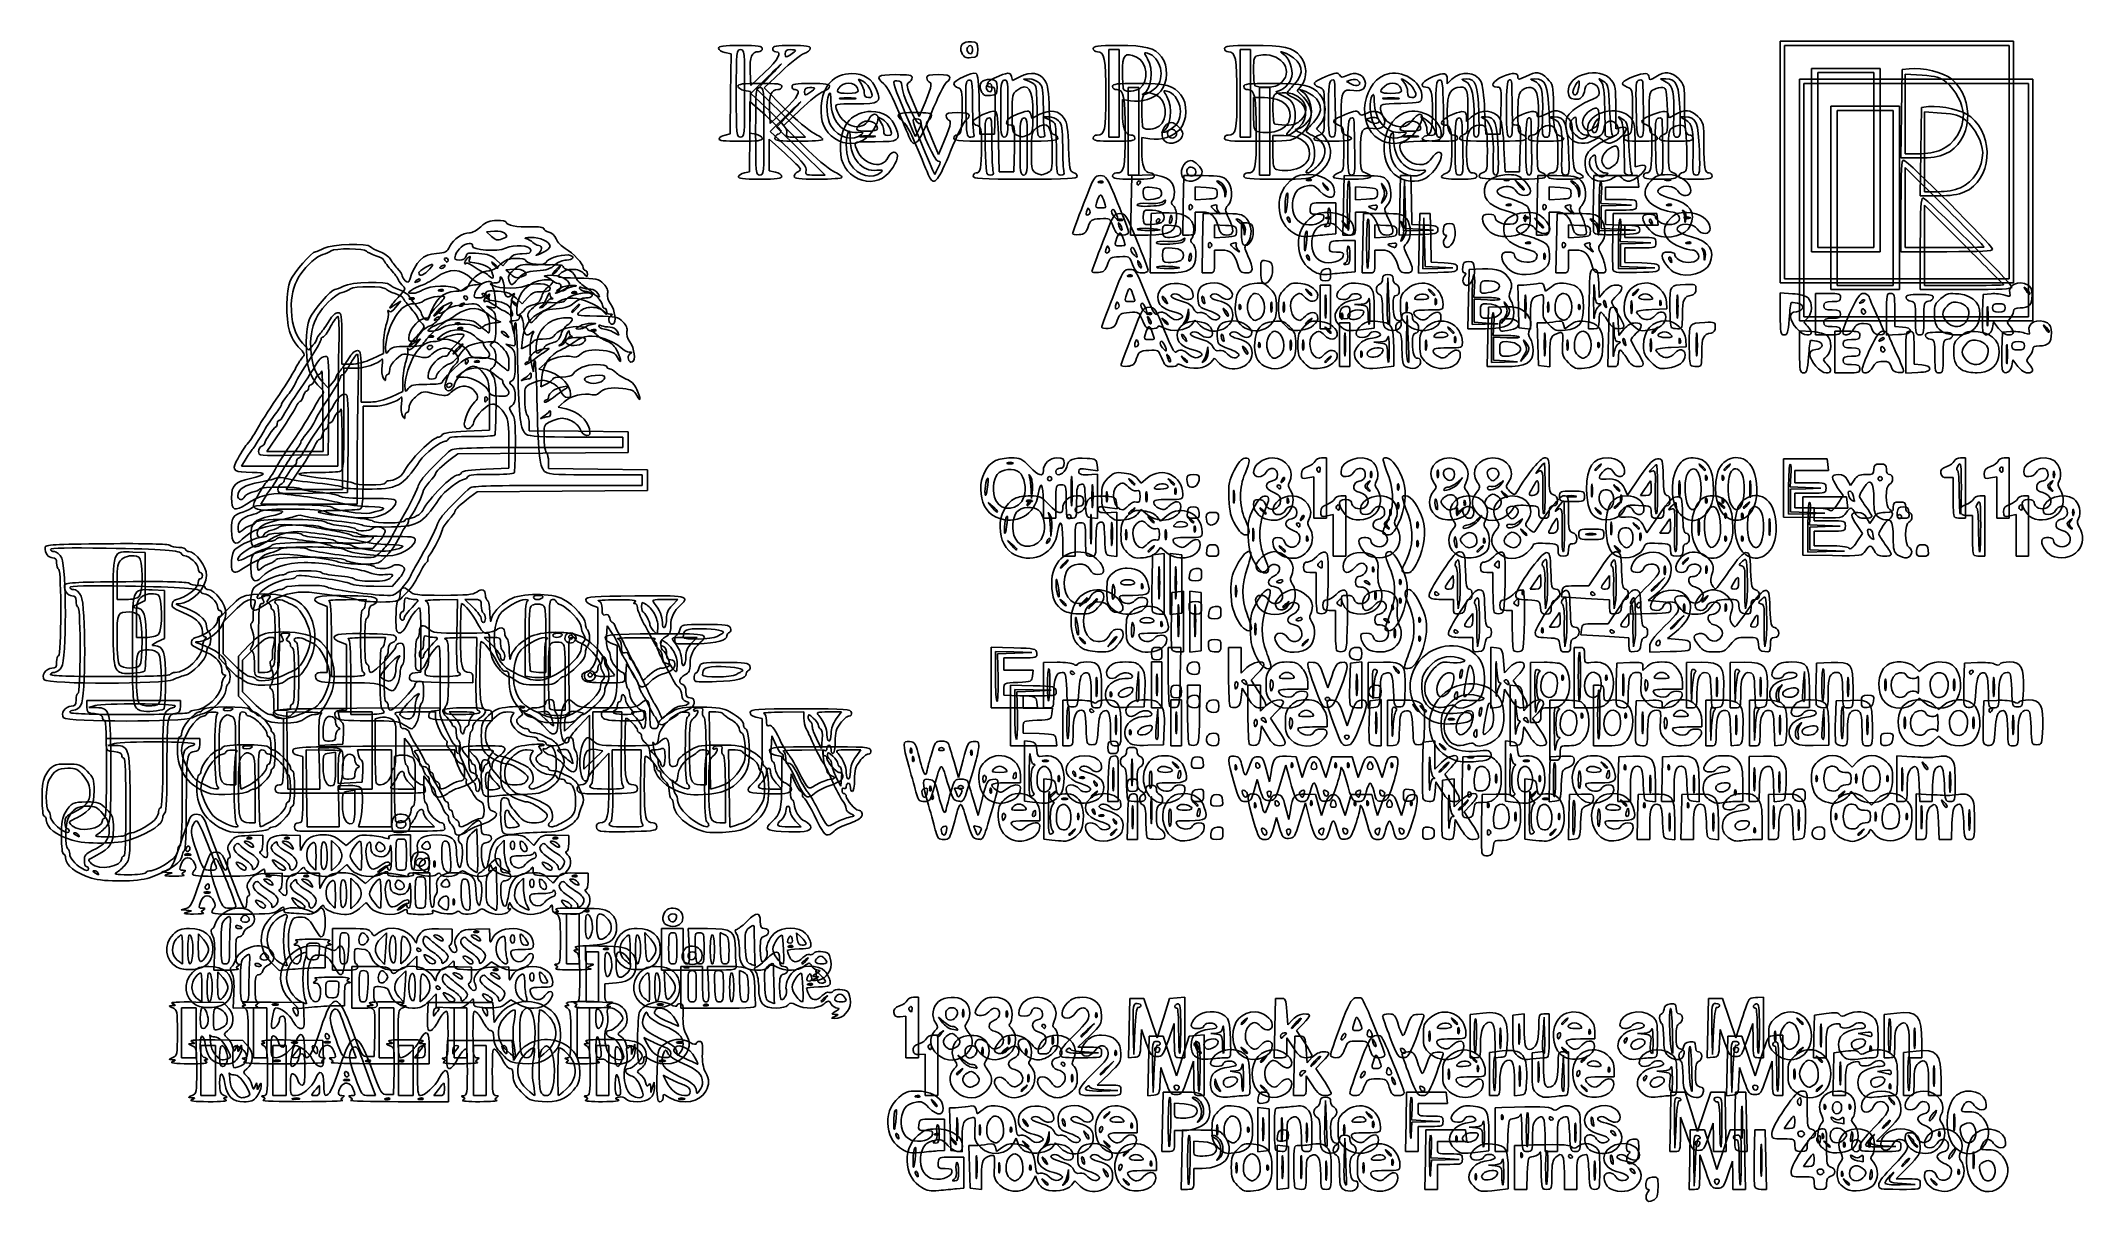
# Model space of a CAD drawing. Extents: x 0.12 to 3.39, y 0.54 to 2.4.
import ezdxf

# ---------------------------------------------------------------- set-up
doc = ezdxf.new("R2010")
doc.units = 0
doc.layers.get('0').update_dxf_attribs({"linetype": 'CONTINUOUS'})

msp = doc.modelspace()

# ---------------------------------------------------------------- linework, layer by layer
at = {"color": 7}
for p, q in [((1.609343, 2.388698), (1.609343, 2.388698)), ((1.83601, 2.388698), (1.827677, 2.388698)), ((1.827677, 2.388698), (1.827677, 2.318698)), ((1.844343, 2.388698), (1.83601, 2.388698)), ((1.844343, 2.318698), (1.844343, 2.388698)), ((2.04601, 2.388698), (2.037677, 2.388698)), ((2.037677, 2.388698), (2.037677, 2.318698)), ((2.054343, 2.388698), (2.04601, 2.388698)), ((2.054343, 2.318698), (2.054343, 2.388698)), ((2.902677, 2.208697), (2.902677, 2.402031)), ((2.902677, 2.402031), (3.089343, 2.402031)), ((3.089343, 2.395364), (2.909343, 2.395364)), ((2.909343, 2.395364), (2.909343, 2.208697)), ((3.089343, 2.402031), (3.27601, 2.402031)), ((3.269343, 2.395364), (3.089343, 2.395364)), ((3.269343, 2.208697), (3.269343, 2.395364)), ((3.27601, 2.402031), (3.27601, 2.208697)), ((1.222821, 2.382169), (1.212749, 2.384184)), ((1.221916, 2.318081), (1.222821, 2.382169)), ((1.32601, 2.387415), (1.32601, 2.387415)), ((1.592211, 2.38339), (1.592211, 2.38339)), ((2.952677, 2.212031), (2.952677, 2.358697)), ((2.952677, 2.358697), (3.007677, 2.358697)), ((3.007677, 2.358697), (3.062677, 2.358697)), ((3.062677, 2.358697), (3.062677, 2.212031)), ((3.096777, 2.286197), (3.097677, 2.357031)), ((3.097677, 2.357031), (3.109344, 2.358192)), ((1.253798, 2.321489), (1.243725, 2.323504)), ((1.253351, 2.353633), (1.254343, 2.331301)), ((1.254343, 2.331301), (1.276843, 2.352532)), ((1.282644, 2.34612), (1.254343, 2.318541)), ((1.264343, 2.325054), (1.287644, 2.349376)), ((1.303206, 2.286876), (1.264343, 2.325054)), ((1.302736, 2.353347), (1.275672, 2.32749)), ((1.275672, 2.32749), (1.308341, 2.294671)), ((1.356986, 2.326735), (1.356986, 2.326735)), ((1.64032, 2.328018), (1.64032, 2.328018)), ((1.671573, 2.345889), (1.673336, 2.339149)), ((1.673336, 2.339149), (1.686243, 2.345876)), ((1.700177, 2.34182), (1.69101, 2.341609)), ((1.69101, 2.341609), (1.699249, 2.338321)), ((1.866986, 2.328018), (1.858653, 2.328018)), ((1.858653, 2.328018), (1.858653, 2.258018)), ((1.87532, 2.328018), (1.866986, 2.328018)), ((1.87532, 2.258018), (1.87532, 2.328018)), ((1.876969, 2.326763), (1.876969, 2.326763)), ((1.902676, 2.327453), (1.902677, 2.32745)), ((2.076986, 2.328018), (2.068653, 2.328018)), ((2.068653, 2.328018), (2.068653, 2.258018)), ((2.08532, 2.328018), (2.076986, 2.328018)), ((2.08532, 2.258018), (2.08532, 2.328018)), ((2.104495, 2.33688), (2.104495, 2.33688)), ((2.135988, 2.331093), (2.129298, 2.322589)), ((2.215769, 2.340288), (2.208191, 2.337883)), ((2.208191, 2.337883), (2.216267, 2.33352)), ((2.227012, 2.339029), (2.227012, 2.339029)), ((2.369343, 2.341253), (2.369343, 2.334202)), ((2.369343, 2.334202), (2.376843, 2.341203)), ((2.580048, 2.328657), (2.580048, 2.328657)), ((2.71966, 2.341897), (2.71101, 2.341764)), ((2.71101, 2.341764), (2.720031, 2.336867)), ((2.933653, 2.148018), (2.933653, 2.341351)), ((2.933653, 2.341351), (3.12032, 2.341351)), ((3.12032, 2.334685), (2.94032, 2.334685)), ((2.94032, 2.334685), (2.94032, 2.148018)), ((3.007677, 2.352031), (2.962677, 2.352031)), ((2.962677, 2.352031), (2.962677, 2.212031)), ((3.052677, 2.352031), (3.007677, 2.352031)), ((3.052677, 2.212031), (3.052677, 2.352031)), ((3.129705, 2.347797), (3.102677, 2.34965)), ((3.102677, 2.34965), (3.102677, 2.28584)), ((3.12032, 2.341351), (3.306986, 2.341351)), ((3.30032, 2.334685), (3.12032, 2.334685)), ((3.30032, 2.148018), (3.30032, 2.334685)), ((3.306986, 2.341351), (3.306986, 2.148018)), ((1.22101, 2.253994), (1.221916, 2.318081)), ((1.244343, 2.3187), (1.244343, 2.3187)), ((1.277677, 2.283589), (1.252677, 2.305964)), ((1.252677, 2.305964), (1.252677, 2.280581)), ((1.252892, 2.257401), (1.253798, 2.321489)), ((1.254343, 2.318541), (1.283994, 2.290651)), ((1.284327, 2.292953), (1.285319, 2.270621)), ((1.285319, 2.270621), (1.307819, 2.291852)), ((1.333712, 2.292667), (1.306648, 2.26681)), ((1.420177, 2.311109), (1.420177, 2.311109)), ((1.42601, 2.323031), (1.42601, 2.323031)), ((1.447493, 2.319531), (1.447493, 2.319531)), ((1.512961, 2.307379), (1.523773, 2.281621)), ((1.523773, 2.281621), (1.528486, 2.29266)), ((1.620084, 2.301338), (1.62101, 2.253698)), ((1.623187, 2.32271), (1.623187, 2.32271)), ((1.644343, 2.253698), (1.645285, 2.291198)), ((1.66601, 2.295053), (1.66601, 2.295053)), ((1.827677, 2.318698), (1.827677, 2.248698)), ((1.844343, 2.248698), (1.844343, 2.318698)), ((1.844343, 2.318698), (1.844343, 2.318698)), ((1.861983, 2.306756), (1.849343, 2.308777)), ((1.849343, 2.308777), (1.849343, 2.288954)), ((2.037677, 2.318698), (2.037677, 2.248698)), ((2.054343, 2.248698), (2.054343, 2.318698)), ((2.054343, 2.318698), (2.054343, 2.318698)), ((2.076843, 2.312019), (2.059343, 2.31203)), ((2.059343, 2.31203), (2.059343, 2.285607)), ((2.129298, 2.322589), (2.139076, 2.312812)), ((2.290177, 2.311109), (2.290177, 2.311109)), ((2.29601, 2.323031), (2.29601, 2.323031)), ((2.319343, 2.31629), (2.319343, 2.31629)), ((2.363339, 2.295002), (2.363339, 2.295002)), ((2.429343, 2.292031), (2.43101, 2.253698)), ((2.454343, 2.253698), (2.455286, 2.291198)), ((2.639343, 2.296518), (2.639343, 2.261904)), ((2.983653, 2.151351), (2.983653, 2.298018)), ((2.983653, 2.298018), (3.038653, 2.298018)), ((3.038653, 2.291351), (2.993653, 2.291351)), ((2.993653, 2.291351), (2.993653, 2.151351)), ((3.038653, 2.298018), (3.093653, 2.298018)), ((3.083653, 2.291351), (3.038653, 2.291351)), ((3.083653, 2.151351), (3.083653, 2.291351)), ((3.093653, 2.298018), (3.093653, 2.151351)), ((3.127753, 2.225518), (3.128653, 2.296351)), ((3.128653, 2.296351), (3.14032, 2.297513)), ((1.252677, 2.280581), (1.252677, 2.255198)), ((1.27532, 2.25802), (1.27532, 2.25802)), ((1.313621, 2.28544), (1.28532, 2.257861)), ((1.28532, 2.257861), (1.31497, 2.229971)), ((1.29532, 2.264374), (1.318621, 2.288696)), ((1.334183, 2.226196), (1.29532, 2.264374)), ((1.342069, 2.248698), (1.303206, 2.286876)), ((1.303206, 2.286876), (1.303206, 2.286876)), ((1.306648, 2.26681), (1.339317, 2.233991)), ((1.456986, 2.262351), (1.456986, 2.262351)), ((1.478469, 2.258851), (1.47847, 2.258851)), ((1.52335, 2.260748), (1.52335, 2.260748)), ((1.70255, 2.285209), (1.704312, 2.278469)), ((1.704312, 2.278469), (1.717219, 2.285196)), ((1.731153, 2.28114), (1.721986, 2.280929)), ((1.721986, 2.280929), (1.730226, 2.277641)), ((1.858653, 2.258018), (1.858653, 2.188018)), ((1.87532, 2.188018), (1.87532, 2.258018)), ((1.87532, 2.258018), (1.87532, 2.258018)), ((1.907945, 2.266083), (1.907945, 2.266083)), ((1.933653, 2.266769), (1.933653, 2.26677)), ((2.068653, 2.258018), (2.068653, 2.188018)), ((2.08532, 2.188018), (2.08532, 2.258018)), ((2.08532, 2.258018), (2.08532, 2.258018)), ((2.101138, 2.260202), (2.101138, 2.260203)), ((2.131343, 2.263364), (2.131343, 2.263364)), ((2.135471, 2.2762), (2.135471, 2.2762)), ((2.166964, 2.270413), (2.160275, 2.261909)), ((2.160275, 2.261909), (2.170052, 2.252132)), ((2.190257, 2.286195), (2.190257, 2.286195)), ((2.246745, 2.279608), (2.239167, 2.277203)), ((2.239167, 2.277203), (2.247243, 2.27284)), ((2.257988, 2.278349), (2.257988, 2.278349)), ((2.326986, 2.262351), (2.326986, 2.262351)), ((2.40032, 2.280574), (2.40032, 2.273523)), ((2.40032, 2.273523), (2.40782, 2.280523)), ((2.419906, 2.287864), (2.419906, 2.287864)), ((2.473587, 2.287861), (2.473587, 2.287861)), ((2.532677, 2.288357), (2.532677, 2.288357)), ((2.605268, 2.263887), (2.605268, 2.263887)), ((2.611025, 2.267977), (2.611025, 2.267977)), ((2.639343, 2.261904), (2.647677, 2.263996)), ((2.683622, 2.287864), (2.683622, 2.287864)), ((2.750636, 2.281218), (2.741986, 2.281085)), ((2.741986, 2.281085), (2.751008, 2.276188)), ((2.742194, 2.288348), (2.742194, 2.288348)), ((3.095877, 2.215364), (3.096777, 2.286197)), ((3.096777, 2.286197), (3.096777, 2.286197)), ((3.102677, 2.28584), (3.102677, 2.222031)), ((3.160681, 2.287118), (3.133653, 2.288971)), ((3.133653, 2.288971), (3.133653, 2.225161)), ((1.203479, 2.246106), (1.203479, 2.246106)), ((1.212924, 2.252087), (1.22101, 2.253994)), ((1.251986, 2.193314), (1.252892, 2.257401)), ((1.252677, 2.255198), (1.262677, 2.253198)), ((1.308653, 2.222909), (1.283653, 2.245284)), ((1.283653, 2.245284), (1.283653, 2.219901)), ((1.326018, 2.248698), (1.342069, 2.248698)), ((1.373045, 2.188018), (1.334183, 2.226196)), ((1.334183, 2.226196), (1.334183, 2.226196)), ((1.389003, 2.246265), (1.389003, 2.246265)), ((1.431894, 2.253254), (1.431894, 2.253254)), ((1.451153, 2.250429), (1.451153, 2.250429)), ((1.509934, 2.24433), (1.509934, 2.24433)), ((1.543937, 2.246699), (1.554749, 2.220941)), ((1.554749, 2.220941), (1.559462, 2.23198)), ((1.579343, 2.247031), (1.579343, 2.247031)), ((1.611367, 2.253971), (1.611367, 2.253971)), ((1.62101, 2.253698), (1.632677, 2.253698)), ((1.632677, 2.253698), (1.644343, 2.253698)), ((1.651061, 2.240658), (1.651986, 2.193018)), ((1.675319, 2.193018), (1.676262, 2.230518)), ((1.696986, 2.234373), (1.696986, 2.234373)), ((1.69746, 2.251949), (1.69746, 2.251949)), ((1.7247, 2.253971), (1.7247, 2.253971)), ((1.802677, 2.247031), (1.802677, 2.247031)), ((1.827677, 2.248698), (1.83601, 2.248698)), ((1.83601, 2.248698), (1.844343, 2.248698)), ((1.89296, 2.246076), (1.88032, 2.248097)), ((1.88032, 2.248097), (1.88032, 2.228275)), ((1.916677, 2.242698), (1.916677, 2.242698)), ((1.93601, 2.254159), (1.93601, 2.254159)), ((2.012677, 2.247031), (2.012677, 2.247031)), ((2.037677, 2.248698), (2.04601, 2.248698)), ((2.04601, 2.248698), (2.054343, 2.248698)), ((2.10782, 2.251339), (2.09032, 2.251351)), ((2.09032, 2.251351), (2.09032, 2.224929)), ((2.15601, 2.245447), (2.15601, 2.245447)), ((2.221233, 2.225515), (2.221233, 2.225515)), ((2.260339, 2.24523), (2.260339, 2.24523)), ((2.301894, 2.253254), (2.301894, 2.253254)), ((2.321153, 2.250429), (2.321153, 2.250429)), ((2.329343, 2.245676), (2.329343, 2.245676)), ((2.35032, 2.25561), (2.35032, 2.25561)), ((2.394315, 2.234322), (2.394315, 2.234322)), ((2.43101, 2.253698), (2.442677, 2.253698)), ((2.442677, 2.253698), (2.454343, 2.253698)), ((2.450883, 2.227185), (2.450883, 2.227185)), ((2.46032, 2.231351), (2.461986, 2.193018)), ((2.48532, 2.193018), (2.486262, 2.230518)), ((2.504563, 2.227182), (2.504563, 2.227182)), ((2.563653, 2.227677), (2.563653, 2.227677)), ((2.566591, 2.246413), (2.566591, 2.246413)), ((2.592676, 2.248698), (2.592677, 2.248698)), ((2.633707, 2.252864), (2.633707, 2.252865)), ((2.652677, 2.247031), (2.652677, 2.247031)), ((2.67032, 2.235838), (2.67032, 2.201224)), ((2.714599, 2.227184), (2.714599, 2.227184)), ((2.773171, 2.227669), (2.773171, 2.227669)), ((3.126854, 2.154685), (3.127754, 2.225518)), ((3.127754, 2.225518), (3.127753, 2.225518)), ((3.133653, 2.225161), (3.133653, 2.161351)), ((3.160286, 2.228387), (3.160286, 2.228387)), ((1.2439, 2.191407), (1.251986, 2.193314)), ((1.283653, 2.219901), (1.283653, 2.194518)), ((1.283653, 2.194518), (1.293653, 2.192518)), ((1.462871, 2.192574), (1.462871, 2.192574)), ((1.554326, 2.200068), (1.554326, 2.200068)), ((1.642343, 2.193291), (1.642343, 2.193291)), ((1.651986, 2.193018), (1.663653, 2.193018)), ((1.663653, 2.193018), (1.675319, 2.193018)), ((1.755676, 2.193291), (1.755676, 2.193291)), ((1.966986, 2.193479), (1.966986, 2.193479)), ((2.132115, 2.199523), (2.132115, 2.199524)), ((2.16232, 2.202685), (2.16232, 2.202685)), ((2.33287, 2.192574), (2.33287, 2.192574)), ((2.461986, 2.193018), (2.473653, 2.193018)), ((2.473653, 2.193018), (2.48532, 2.193018)), ((2.636245, 2.203207), (2.636245, 2.203207)), ((2.67032, 2.201224), (2.678653, 2.203316)), ((2.902677, 2.015364), (2.902677, 2.208697)), ((2.902677, 2.208697), (2.902677, 2.208697)), ((2.909343, 2.208697), (2.909343, 2.022031)), ((2.952677, 2.065364), (2.952677, 2.212031)), ((2.952677, 2.212031), (2.952677, 2.212031)), ((2.962677, 2.212031), (2.962677, 2.072031)), ((3.052677, 2.072031), (3.052677, 2.212031)), ((3.052677, 2.212031), (3.052677, 2.212031)), ((3.062677, 2.212031), (3.062677, 2.065364)), ((3.124001, 2.215364), (3.095877, 2.215364)), ((3.102677, 2.222031), (3.124067, 2.222031)), ((3.16601, 2.137031), (3.102677, 2.200298)), ((3.102677, 2.200298), (3.102677, 2.136164)), ((3.269343, 2.022031), (3.269343, 2.208697)), ((3.269343, 2.208697), (3.269343, 2.208697)), ((3.27601, 2.208697), (3.27601, 2.015364)), ((1.234456, 2.185426), (1.234456, 2.185426)), ((1.356995, 2.188018), (1.373045, 2.188018)), ((1.419979, 2.185585), (1.419979, 2.185585)), ((1.54091, 2.18365), (1.54091, 2.18365)), ((1.610319, 2.186351), (1.61032, 2.186351)), ((1.728436, 2.191269), (1.728436, 2.191269)), ((1.818441, 2.177378), (1.818441, 2.177378)), ((1.833653, 2.186351), (1.833653, 2.186351)), ((1.858653, 2.188018), (1.866986, 2.188018)), ((1.863419, 2.139531), (1.864343, 2.187031)), ((1.864343, 2.187031), (1.881001, 2.188081)), ((1.866986, 2.188018), (1.87532, 2.188018)), ((1.877677, 2.175364), (1.877677, 2.175364)), ((1.946752, 2.139531), (1.947676, 2.187031)), ((1.947653, 2.182018), (1.947653, 2.182018)), ((1.947676, 2.187031), (1.978425, 2.187031)), ((1.98351, 2.168038), (1.96601, 2.169046)), ((1.96601, 2.169046), (1.96601, 2.158698)), ((2.010761, 2.172306), (2.010761, 2.172306)), ((2.043653, 2.186351), (2.043653, 2.186351)), ((2.068653, 2.188018), (2.076986, 2.188018)), ((2.076986, 2.188018), (2.08532, 2.188018)), ((2.151774, 2.180711), (2.151774, 2.180711)), ((2.174606, 2.171277), (2.174606, 2.171277)), ((2.186986, 2.184767), (2.186986, 2.184767)), ((2.203419, 2.139531), (2.204343, 2.187031)), ((2.204343, 2.187031), (2.235518, 2.186975)), ((2.240177, 2.168038), (2.222677, 2.169046)), ((2.222677, 2.169046), (2.222677, 2.158697)), ((2.291315, 2.18455), (2.291315, 2.18455)), ((2.293418, 2.139404), (2.294343, 2.18703)), ((2.294343, 2.18703), (2.302677, 2.18703)), ((2.300777, 2.180364), (2.30006, 2.13953)), ((2.301831, 2.141347), (2.300777, 2.180364)), ((2.302677, 2.18703), (2.31101, 2.18703)), ((2.31101, 2.18703), (2.311948, 2.14802)), ((2.360319, 2.184997), (2.36032, 2.184997)), ((2.468441, 2.180711), (2.468441, 2.180711)), ((2.486178, 2.172957), (2.478383, 2.180364)), ((2.478383, 2.180364), (2.484697, 2.171524)), ((2.486178, 2.172957), (2.486178, 2.172957)), ((2.513419, 2.13953), (2.514343, 2.18703)), ((2.514343, 2.18703), (2.545092, 2.18703)), ((2.550177, 2.168038), (2.532677, 2.169046)), ((2.532677, 2.169046), (2.532677, 2.158697)), ((2.577428, 2.172305), (2.577428, 2.172305)), ((2.597567, 2.185733), (2.597567, 2.185733)), ((2.603406, 2.143873), (2.604343, 2.18703)), ((2.604343, 2.18703), (2.639343, 2.18703)), ((2.615411, 2.142334), (2.616544, 2.16052)), ((2.649564, 2.168697), (2.622676, 2.168697)), ((2.622676, 2.168697), (2.622676, 2.158697)), ((2.623653, 2.188018), (2.623653, 2.188018)), ((2.639343, 2.18703), (2.674343, 2.18703)), ((2.676452, 2.168697), (2.649564, 2.168697)), ((2.664683, 2.192185), (2.664683, 2.192185)), ((2.674343, 2.18703), (2.675398, 2.177864)), ((2.675398, 2.177864), (2.676452, 2.168697)), ((2.683653, 2.186351), (2.683653, 2.186351)), ((2.726843, 2.180905), (2.726843, 2.180905)), ((3.133653, 2.161351), (3.155043, 2.161351)), ((3.191262, 2.167708), (3.191262, 2.167708)), ((1.79711, 2.13064), (1.79711, 2.13064)), ((1.822677, 2.136533), (1.822677, 2.136533)), ((1.862493, 2.092031), (1.863418, 2.139531)), ((1.863418, 2.139531), (1.863419, 2.139531)), ((1.895319, 2.126351), (1.911977, 2.127401)), ((1.905352, 2.150844), (1.905352, 2.150844)), ((1.917501, 2.144441), (1.917501, 2.144442)), ((1.945827, 2.092031), (1.946751, 2.139531)), ((1.946751, 2.139531), (1.946752, 2.139531)), ((1.960868, 2.135134), (1.960868, 2.135134)), ((1.96601, 2.158698), (1.96601, 2.148349)), ((1.96601, 2.148349), (1.98351, 2.149357)), ((1.977439, 2.128697), (1.96601, 2.128697)), ((1.96601, 2.128697), (1.96601, 2.110364)), ((2.00101, 2.158698), (2.00101, 2.158697)), ((2.002798, 2.130218), (2.002798, 2.130218)), ((2.113709, 2.146647), (2.113709, 2.146647)), ((2.17101, 2.143697), (2.19101, 2.143697)), ((2.19101, 2.143697), (2.19101, 2.118697)), ((2.202493, 2.092033), (2.203417, 2.139533)), ((2.203417, 2.139533), (2.203419, 2.139531)), ((2.213516, 2.139817), (2.213516, 2.139817)), ((2.233826, 2.1287), (2.222676, 2.1287)), ((2.222676, 2.1287), (2.222676, 2.110367)), ((2.222677, 2.158697), (2.222677, 2.148349)), ((2.222677, 2.148349), (2.240177, 2.149357)), ((2.257016, 2.13651), (2.257016, 2.13651)), ((2.257677, 2.158697), (2.257677, 2.158697)), ((2.272677, 2.158697), (2.272677, 2.158697)), ((2.292492, 2.091777), (2.293418, 2.139403)), ((2.293418, 2.139403), (2.293418, 2.139404)), ((2.30006, 2.13953), (2.299343, 2.098697)), ((2.302886, 2.10233), (2.301831, 2.141347)), ((2.311948, 2.14802), (2.312886, 2.10901)), ((2.471774, 2.140711), (2.471774, 2.140711)), ((2.512494, 2.09203), (2.513418, 2.13953)), ((2.513418, 2.13953), (2.513419, 2.13953)), ((2.527534, 2.135133), (2.527534, 2.135133)), ((2.532677, 2.158697), (2.532677, 2.148349)), ((2.532677, 2.148349), (2.550177, 2.149357)), ((2.544105, 2.128697), (2.532677, 2.128697)), ((2.532677, 2.128697), (2.532677, 2.110364)), ((2.567677, 2.158697), (2.567677, 2.158697)), ((2.569465, 2.130218), (2.569465, 2.130218)), ((2.612677, 2.138697), (2.612677, 2.098697)), ((2.639877, 2.141178), (2.615411, 2.142334)), ((2.61601, 2.138697), (2.640177, 2.139359)), ((2.61601, 2.120498), (2.61601, 2.138697)), ((2.622676, 2.158697), (2.622676, 2.148697)), ((2.622676, 2.148697), (2.647676, 2.148697)), ((2.647676, 2.13203), (2.622676, 2.13203)), ((2.622676, 2.13203), (2.622676, 2.120498)), ((2.664343, 2.140021), (2.639877, 2.141178)), ((2.640177, 2.139359), (2.664343, 2.140021)), ((2.728441, 2.140711), (2.728441, 2.140711)), ((2.748798, 2.129981), (2.748798, 2.129981)), ((2.933653, 1.954685), (2.933653, 2.148018)), ((2.933653, 2.148018), (2.933653, 2.148018)), ((2.94032, 2.148018), (2.94032, 1.961351)), ((2.983653, 2.004685), (2.983653, 2.151351)), ((2.983653, 2.151351), (2.983653, 2.151351)), ((2.993653, 2.151351), (2.993653, 2.011351)), ((3.083653, 2.011351), (3.083653, 2.151351)), ((3.083653, 2.151351), (3.083653, 2.151351)), ((3.093653, 2.151351), (3.093653, 2.004685)), ((3.09601, 2.065364), (3.09601, 2.138697)), ((3.09601, 2.138697), (3.09601, 2.138697)), ((3.102677, 2.136164), (3.102677, 2.072031)), ((3.154977, 2.154685), (3.126854, 2.154685)), ((3.196986, 2.076351), (3.133653, 2.139619)), ((3.133653, 2.139619), (3.133653, 2.075485)), ((3.30032, 1.961351), (3.30032, 2.148018)), ((3.30032, 2.148018), (3.30032, 2.148018)), ((3.306986, 2.148018), (3.306986, 1.954685)), ((0.843586, 2.098068), (0.831092, 2.097031)), ((0.831092, 2.097031), (0.838873, 2.089817)), ((0.86098, 2.094204), (0.86098, 2.094204)), ((1.76947, 2.094319), (1.76947, 2.094319)), ((1.83889, 2.126694), (1.83889, 2.126694)), ((1.846417, 2.107614), (1.846417, 2.107614)), ((1.849417, 2.116699), (1.849417, 2.116699)), ((1.894395, 2.078851), (1.895319, 2.126351)), ((1.90851, 2.110798), (1.90851, 2.110798)), ((1.908653, 2.114685), (1.908653, 2.114685)), ((1.909343, 2.100588), (1.909343, 2.100588)), ((1.928657, 2.120843), (1.928657, 2.120843)), ((1.977728, 2.078851), (1.978653, 2.126351)), ((1.978653, 2.126351), (2.009401, 2.126351)), ((2.014486, 2.107359), (1.996986, 2.108367)), ((1.996986, 2.108367), (1.996986, 2.098018)), ((1.996986, 2.098018), (1.996986, 2.08767)), ((2.031986, 2.098018), (2.031986, 2.098018)), ((2.041738, 2.111626), (2.041738, 2.111626)), ((2.117161, 2.117174), (2.11716, 2.117174)), ((2.123691, 2.095064), (2.123691, 2.095064)), ((2.182677, 2.120364), (2.182677, 2.120364)), ((2.18275, 2.120032), (2.18275, 2.120032)), ((2.19101, 2.118697), (2.19101, 2.093697)), ((2.205582, 2.110597), (2.205582, 2.110597)), ((2.234395, 2.078851), (2.235319, 2.126351)), ((2.235319, 2.126351), (2.266494, 2.126293)), ((2.271153, 2.107359), (2.253653, 2.108367)), ((2.253653, 2.108367), (2.253653, 2.098018)), ((2.253653, 2.098018), (2.253653, 2.08767)), ((2.288653, 2.098018), (2.288653, 2.098018)), ((2.299343, 2.098697), (2.32351, 2.09935)), ((2.325281, 2.101166), (2.302886, 2.10233)), ((2.303653, 2.098018), (2.303653, 2.098018)), ((2.312886, 2.10901), (2.333614, 2.10802)), ((2.32351, 2.09935), (2.347677, 2.100004)), ((2.324394, 2.078725), (2.32532, 2.126351)), ((2.347677, 2.100004), (2.325281, 2.101167)), ((2.325281, 2.101167), (2.325281, 2.101166)), ((2.32532, 2.126351), (2.333653, 2.126351)), ((2.331753, 2.119685), (2.331036, 2.078851)), ((2.332807, 2.080668), (2.331753, 2.119685)), ((2.333653, 2.126351), (2.341986, 2.126351)), ((2.341986, 2.126351), (2.342924, 2.087341)), ((2.494884, 2.122864), (2.494884, 2.122864)), ((2.499417, 2.120032), (2.499417, 2.120032)), ((2.517154, 2.112277), (2.509359, 2.119685)), ((2.509359, 2.119685), (2.515673, 2.110845)), ((2.517154, 2.112277), (2.517154, 2.112277)), ((2.544395, 2.078851), (2.545319, 2.126351)), ((2.545319, 2.126351), (2.576068, 2.126351)), ((2.581153, 2.107359), (2.563653, 2.108367)), ((2.563653, 2.108367), (2.563653, 2.098018)), ((2.563653, 2.098018), (2.563653, 2.08767)), ((2.598653, 2.098018), (2.598653, 2.098018)), ((2.604177, 2.09626), (2.604178, 2.09626)), ((2.608404, 2.111626), (2.608404, 2.111626)), ((2.612677, 2.098697), (2.641843, 2.099376)), ((2.61601, 2.1023), (2.61601, 2.120498)), ((2.64351, 2.101177), (2.61601, 2.1023)), ((2.622676, 2.120498), (2.622676, 2.108967)), ((2.622676, 2.108967), (2.650176, 2.107999)), ((2.634382, 2.083194), (2.63532, 2.126351)), ((2.63532, 2.126351), (2.670319, 2.126351)), ((2.641843, 2.099376), (2.67101, 2.100055)), ((2.67101, 2.100055), (2.64351, 2.101178)), ((2.64351, 2.101178), (2.64351, 2.101177)), ((2.646387, 2.081656), (2.64752, 2.099841)), ((2.68054, 2.108018), (2.653652, 2.108018)), ((2.653652, 2.108018), (2.653652, 2.098018)), ((2.653652, 2.098018), (2.653652, 2.088018)), ((2.670319, 2.126351), (2.705319, 2.126351)), ((2.707428, 2.108018), (2.68054, 2.108018)), ((2.697161, 2.113841), (2.69716, 2.113841)), ((2.705319, 2.126351), (2.706374, 2.117185)), ((2.706374, 2.117185), (2.707428, 2.108018)), ((2.75782, 2.120226), (2.75782, 2.120226)), ((0.888212, 2.062031), (0.888212, 2.062031)), ((0.923511, 2.065173), (0.92351, 2.065173)), ((1.828086, 2.069961), (1.828086, 2.069961)), ((1.853653, 2.075854), (1.853653, 2.075854)), ((1.890469, 2.092031), (1.862493, 2.092031)), ((1.869866, 2.066015), (1.869866, 2.066015)), ((1.89347, 2.031351), (1.894394, 2.078851)), ((1.894394, 2.078851), (1.894395, 2.078851)), ((1.936328, 2.090165), (1.936328, 2.090165)), ((1.955919, 2.092031), (1.945827, 2.092031)), ((1.948477, 2.083763), (1.948477, 2.083763)), ((1.976803, 2.031351), (1.977728, 2.078851)), ((1.977728, 2.078851), (1.977728, 2.078851)), ((1.991844, 2.074454), (1.991844, 2.074454)), ((1.996986, 2.08767), (2.014486, 2.088677)), ((2.008415, 2.068018), (1.996986, 2.068018)), ((1.996986, 2.068018), (1.996986, 2.049685)), ((2.033774, 2.069539), (2.033774, 2.069539)), ((2.040033, 2.093909), (2.040033, 2.093909)), ((2.144685, 2.085968), (2.144685, 2.085968)), ((2.19101, 2.093697), (2.179343, 2.092816)), ((2.201986, 2.083018), (2.221986, 2.083018)), ((2.212585, 2.092033), (2.202493, 2.092033)), ((2.221986, 2.083018), (2.221986, 2.058018)), ((2.233469, 2.031351), (2.234394, 2.078851)), ((2.234394, 2.078851), (2.234395, 2.078851)), ((2.244492, 2.079138), (2.244492, 2.079138)), ((2.264802, 2.068018), (2.253652, 2.068018)), ((2.253652, 2.068018), (2.253652, 2.049684)), ((2.253653, 2.08767), (2.271153, 2.088677)), ((2.287992, 2.075831), (2.287992, 2.075831)), ((2.323418, 2.092737), (2.292492, 2.091777)), ((2.323468, 2.031099), (2.324394, 2.078725)), ((2.324394, 2.078725), (2.324394, 2.078725)), ((2.331036, 2.078851), (2.33032, 2.038018)), ((2.333862, 2.041651), (2.332807, 2.080668)), ((2.342924, 2.087341), (2.343862, 2.048331)), ((2.363865, 2.077073), (2.363866, 2.077073)), ((2.44601, 2.092209), (2.44601, 2.092209)), ((2.50275, 2.080032), (2.50275, 2.080032)), ((2.522585, 2.09203), (2.512494, 2.09203)), ((2.525861, 2.062185), (2.525861, 2.062185)), ((2.54347, 2.031351), (2.544394, 2.078851)), ((2.544394, 2.078851), (2.544395, 2.078851)), ((2.558511, 2.074454), (2.558511, 2.074454)), ((2.563653, 2.08767), (2.581153, 2.088677)), ((2.575081, 2.068018), (2.563653, 2.068018)), ((2.563653, 2.068018), (2.563653, 2.049685)), ((2.600441, 2.069539), (2.600441, 2.069539)), ((2.643653, 2.078018), (2.643653, 2.038018)), ((2.670853, 2.080499), (2.646387, 2.081656)), ((2.646986, 2.078018), (2.671153, 2.07868)), ((2.646986, 2.05982), (2.646986, 2.078018)), ((2.653652, 2.088018), (2.678652, 2.088018)), ((2.678652, 2.071351), (2.653652, 2.071351)), ((2.653652, 2.071351), (2.653652, 2.05982)), ((2.69532, 2.079343), (2.670853, 2.080499)), ((2.671153, 2.07868), (2.69532, 2.079343)), ((2.70397, 2.091965), (2.70397, 2.091964)), ((2.759417, 2.080032), (2.759417, 2.080032)), ((2.779774, 2.069302), (2.779774, 2.069302)), ((3.007677, 2.065364), (2.952677, 2.065364)), ((2.962677, 2.072031), (3.007677, 2.072031)), ((3.007677, 2.072031), (3.052677, 2.072031)), ((3.062677, 2.065364), (3.007677, 2.065364)), ((3.169343, 2.065364), (3.09601, 2.065364)), ((3.102677, 2.072031), (3.16601, 2.072031)), ((3.126986, 2.004685), (3.126986, 2.078018)), ((3.126986, 2.078018), (3.126986, 2.078018)), ((3.133653, 2.075485), (3.133653, 2.011351)), ((3.229343, 2.072897), (3.229343, 2.072897)), ((0.74454, 2.044613), (0.74454, 2.044613)), ((0.76432, 2.041993), (0.76432, 2.041993)), ((0.769344, 2.052031), (0.769344, 2.052031)), ((0.839555, 2.033142), (0.839555, 2.033142)), ((0.847255, 2.051859), (0.857135, 2.042627)), ((0.849344, 2.039956), (0.849344, 2.039956)), ((0.857135, 2.042627), (0.865648, 2.052329)), ((0.874562, 2.037388), (0.862068, 2.036351)), ((0.862068, 2.036351), (0.869849, 2.029137)), ((0.891956, 2.033525), (0.891956, 2.033525)), ((0.944344, 2.035364), (0.944344, 2.035364)), ((1.800446, 2.03364), (1.800446, 2.03364)), ((1.877393, 2.046935), (1.877393, 2.046935)), ((1.921445, 2.031351), (1.89347, 2.031351)), ((1.939486, 2.050119), (1.939486, 2.050119)), ((1.94032, 2.039909), (1.94032, 2.039909)), ((1.959633, 2.060164), (1.959633, 2.060164)), ((1.986895, 2.031351), (1.976803, 2.031351)), ((2.07101, 2.03323), (2.07101, 2.03323)), ((2.148137, 2.056495), (2.148137, 2.056495)), ((2.154667, 2.034385), (2.154667, 2.034385)), ((2.221986, 2.033018), (2.21032, 2.032137)), ((2.213653, 2.059685), (2.213653, 2.059685)), ((2.221986, 2.058018), (2.221986, 2.033018)), ((2.243561, 2.031351), (2.233469, 2.031351)), ((2.354394, 2.032059), (2.323468, 2.031099)), ((2.33032, 2.038018), (2.354486, 2.038671)), ((2.356257, 2.040488), (2.333862, 2.041651)), ((2.343862, 2.048331), (2.364591, 2.047341)), ((2.354486, 2.038671), (2.378653, 2.039324)), ((2.356258, 2.040488), (2.356257, 2.040488)), ((2.378653, 2.039324), (2.356258, 2.040488)), ((2.403419, 1.989531), (2.404343, 2.037031)), ((2.404343, 2.037031), (2.42601, 2.037888)), ((2.476986, 2.031529), (2.476986, 2.031529)), ((2.553561, 2.031351), (2.54347, 2.031351)), ((2.635153, 2.035581), (2.635154, 2.035581)), ((2.643653, 2.038018), (2.67282, 2.038697)), ((2.646986, 2.041621), (2.646986, 2.05982)), ((2.674486, 2.040498), (2.646986, 2.041621)), ((2.653652, 2.05982), (2.653652, 2.048288)), ((2.653652, 2.048288), (2.681152, 2.04732)), ((2.67282, 2.038697), (2.701986, 2.039375)), ((2.701986, 2.039375), (2.674486, 2.040498)), ((2.674486, 2.040498), (2.674486, 2.040498)), ((2.728137, 2.053162), (2.728137, 2.053162)), ((2.734947, 2.031285), (2.734947, 2.031285)), ((0.724432, 2.021387), (0.724432, 2.021387)), ((0.729186, 2.004296), (0.729186, 2.004296)), ((0.761774, 2.004046), (0.761774, 2.004045)), ((0.882228, 2.022616), (0.882228, 2.022616)), ((0.919188, 2.001351), (0.919188, 2.001351)), ((0.954487, 2.004493), (0.954487, 2.004493)), ((0.957844, 2.005082), (0.957844, 2.005082)), ((0.975108, 2.000712), (0.975108, 2.000712)), ((1.009343, 1.998698), (1.009343, 1.998698)), ((1.865107, 2.027378), (1.865107, 2.027378)), ((2.152677, 1.996623), (2.152677, 1.996623)), ((2.16601, 1.977031), (2.16601, 2.012031)), ((2.16601, 2.012031), (2.174343, 2.012031)), ((2.166622, 2.027864), (2.166622, 2.027864)), ((2.174343, 2.012031), (2.182677, 2.012031)), ((2.182677, 2.012031), (2.182677, 1.977031)), ((2.274391, 2.023697), (2.273406, 1.990601)), ((2.276034, 1.986191), (2.274391, 2.023697)), ((2.349343, 1.996623), (2.349343, 1.996623)), ((2.394842, 2.016394), (2.394842, 2.016394)), ((2.41206, 1.992031), (2.413202, 2.010369)), ((2.450332, 2.005019), (2.450331, 2.005019)), ((2.483393, 1.977863), (2.482443, 2.01203)), ((2.482443, 2.01203), (2.492143, 2.01203)), ((2.524884, 2.009309), (2.526705, 2.002345)), ((2.526705, 2.002345), (2.536142, 2.009322)), ((2.611997, 2.014458), (2.612985, 1.991885)), ((2.612985, 1.991885), (2.621461, 2.001958)), ((2.673102, 2.001197), (2.673102, 2.001197)), ((3.089343, 2.015364), (2.902677, 2.015364)), ((2.902677, 1.965765), (2.902677, 1.999499)), ((2.902677, 1.999499), (2.922264, 1.998082)), ((2.909343, 2.022031), (3.089343, 2.022031)), ((2.959343, 1.965364), (2.959343, 1.998697)), ((2.959343, 1.998697), (2.979343, 1.998697)), ((3.038653, 2.004685), (2.983653, 2.004685)), ((2.993653, 2.011351), (3.038653, 2.011351)), ((3.038653, 2.011351), (3.083653, 2.011351)), ((3.093653, 2.004685), (3.038653, 2.004685)), ((3.089343, 2.022031), (3.269343, 2.022031)), ((3.27601, 2.015364), (3.089343, 2.015364)), ((3.20032, 2.004685), (3.126986, 2.004685)), ((3.133653, 2.011351), (3.196986, 2.011351)), ((3.226699, 1.968976), (3.227676, 1.997031)), ((3.227676, 1.997031), (3.240482, 1.998084)), ((3.26032, 2.012218), (3.26032, 2.012218)), ((3.297939, 2.00461), (3.297939, 2.00461)), ((0.694064, 1.986427), (0.684204, 1.98012)), ((0.685871, 1.976404), (0.694064, 1.986427)), ((0.715107, 1.990712), (0.715107, 1.990712)), ((0.75601, 1.970365), (0.75601, 1.970365)), ((0.775516, 1.983933), (0.775516, 1.983933)), ((0.795296, 1.981313), (0.795296, 1.981313)), ((0.80032, 1.991351), (0.80032, 1.991351)), ((0.839037, 1.976269), (0.83101, 1.978226)), ((0.83101, 1.978226), (0.83851, 1.973055)), ((0.832677, 1.993703), (0.832677, 1.993698)), ((0.870531, 1.972463), (0.870531, 1.972463)), ((0.878232, 1.99118), (0.888111, 1.981947)), ((0.88032, 1.979277), (0.88032, 1.979277)), ((0.888111, 1.981947), (0.896624, 1.991649)), ((0.89353, 1.974271), (0.89353, 1.974271)), ((0.927708, 1.984231), (0.927703, 1.98423)), ((0.97532, 1.974685), (0.97532, 1.974685)), ((1.843776, 1.98064), (1.843776, 1.98064)), ((1.869343, 1.986533), (1.869343, 1.986533)), ((1.885557, 1.976695), (1.885557, 1.976695)), ((1.896084, 1.966699), (1.896084, 1.966699)), ((1.918664, 1.988546), (1.918664, 1.988546)), ((1.955102, 1.973698), (1.953569, 1.965364)), ((1.955556, 1.964939), (1.955102, 1.973698)), ((1.955556, 1.964939), (1.955556, 1.964939)), ((1.980274, 1.988829), (1.980275, 1.988829)), ((2.014686, 1.97145), (2.014686, 1.97145)), ((2.038287, 1.979322), (2.038287, 1.979322)), ((2.088367, 1.982825), (2.088368, 1.982825)), ((2.108367, 1.982825), (2.108368, 1.982825)), ((2.16601, 1.942031), (2.16601, 1.977031)), ((2.16601, 1.977031), (2.16601, 1.977031)), ((2.175109, 1.992965), (2.175112, 1.992965)), ((2.182677, 1.977031), (2.182677, 1.942031)), ((2.197598, 1.967185), (2.197598, 1.967185)), ((2.201551, 1.966197), (2.201551, 1.966197)), ((2.231612, 1.981497), (2.22101, 1.980964)), ((2.22101, 1.980964), (2.231843, 1.979619)), ((2.233459, 1.963313), (2.233459, 1.963313)), ((2.245556, 1.972864), (2.245556, 1.972864)), ((2.252677, 1.971858), (2.252677, 1.942959)), ((2.276034, 1.986191), (2.276034, 1.986191)), ((2.305034, 1.982825), (2.305034, 1.982825)), ((2.339343, 1.991806), (2.339343, 1.991806)), ((2.351551, 1.989531), (2.351551, 1.989531)), ((2.402493, 1.94203), (2.403418, 1.98953)), ((2.403418, 1.98953), (2.403419, 1.989531)), ((2.409343, 1.988697), (2.409343, 1.948697)), ((2.432171, 1.992031), (2.41206, 1.992031)), ((2.412677, 1.970815), (2.412677, 1.989266)), ((2.412677, 1.989266), (2.434036, 1.988148)), ((2.412677, 1.952363), (2.412677, 1.970815)), ((2.434395, 1.928851), (2.435319, 1.976351)), ((2.435319, 1.976351), (2.456986, 1.97721)), ((2.469343, 1.970096), (2.469343, 1.970096)), ((2.484343, 1.943697), (2.483393, 1.977863)), ((2.495109, 1.992965), (2.495112, 1.992965)), ((2.502677, 1.964734), (2.502677, 1.941588)), ((2.5317, 1.982825), (2.531701, 1.982825)), ((2.581621, 1.979322), (2.58162, 1.979322)), ((2.595827, 1.942031), (2.596751, 1.989531)), ((2.596751, 1.989531), (2.596752, 1.989531)), ((2.611819, 1.977864), (2.611817, 1.977864)), ((2.623608, 1.982163), (2.623608, 1.982163)), ((2.665068, 1.984485), (2.665069, 1.984485)), ((2.69543, 1.99404), (2.69543, 1.99404)), ((2.72101, 1.973697), (2.696844, 1.972718)), ((2.711621, 1.985989), (2.711621, 1.985989)), ((2.720433, 1.98532), (2.72101, 1.973697)), ((2.738442, 1.992965), (2.738446, 1.992965)), ((2.902677, 1.965766), (2.902677, 1.965765)), ((2.959343, 1.932031), (2.959343, 1.965364)), ((2.959343, 1.965364), (2.959343, 1.965364)), ((3.037765, 1.988054), (3.037765, 1.988054)), ((3.039343, 1.968501), (3.039343, 1.968501)), ((3.072677, 1.931698), (3.072677, 1.965198)), ((3.072677, 1.965198), (3.072677, 1.965198)), ((3.08601, 1.972232), (3.08601, 1.945766)), ((3.235105, 1.974531), (3.235105, 1.974531)), ((3.262677, 1.975364), (3.262677, 1.975364)), ((0.761307, 1.93286), (0.751778, 1.925364)), ((0.755408, 1.960708), (0.755408, 1.960708)), ((0.760162, 1.943616), (0.760162, 1.943616)), ((0.788441, 1.950712), (0.788441, 1.950712)), ((0.792751, 1.943365), (0.792751, 1.943365)), ((0.863653, 1.933018), (0.863653, 1.933018)), ((0.875221, 1.933698), (0.872677, 1.943698)), ((0.875616, 1.94342), (0.875221, 1.933698)), ((0.913205, 1.961936), (0.913205, 1.961936)), ((0.98882, 1.944402), (0.98882, 1.944402)), ((1.006084, 1.940032), (1.006084, 1.940032)), ((1.040319, 1.938018), (1.040319, 1.938018)), ((1.893084, 1.957614), (1.893084, 1.957614)), ((1.915177, 1.943331), (1.915177, 1.943332)), ((1.922677, 1.949956), (1.922677, 1.949956)), ((1.965544, 1.955527), (1.959812, 1.948448)), ((1.973959, 1.947112), (1.965544, 1.955527)), ((2.046076, 1.942979), (2.046076, 1.942979)), ((2.070706, 1.95973), (2.070706, 1.95973)), ((2.109503, 1.948025), (2.109503, 1.948025)), ((2.149769, 1.954531), (2.149769, 1.954531)), ((2.174343, 1.942031), (2.16601, 1.942031)), ((2.182677, 1.942031), (2.174343, 1.942031)), ((2.183653, 1.935943), (2.183653, 1.935943)), ((2.196986, 1.916351), (2.196986, 1.951351)), ((2.196986, 1.951351), (2.20532, 1.951351)), ((2.197525, 1.946879), (2.197525, 1.946879)), ((2.20532, 1.951351), (2.213653, 1.951351)), ((2.206085, 1.932285), (2.206089, 1.932285)), ((2.213653, 1.951351), (2.213653, 1.916351)), ((2.252677, 1.942959), (2.235177, 1.940857)), ((2.271843, 1.942218), (2.271843, 1.942218)), ((2.305368, 1.963018), (2.304382, 1.929922)), ((2.30701, 1.925511), (2.305368, 1.963018)), ((2.305414, 1.948259), (2.305414, 1.948259)), ((2.37032, 1.931127), (2.37032, 1.931127)), ((2.38032, 1.935943), (2.38032, 1.935943)), ((2.430469, 1.94203), (2.402493, 1.94203)), ((2.409343, 1.948697), (2.430177, 1.949327)), ((2.431843, 1.951161), (2.412677, 1.952363)), ((2.430177, 1.949327), (2.45101, 1.949957)), ((2.431843, 1.95116), (2.431843, 1.951161)), ((2.45101, 1.949957), (2.431843, 1.95116)), ((2.443036, 1.931351), (2.444178, 1.949689)), ((2.463148, 1.931351), (2.443036, 1.931351)), ((2.449563, 1.962148), (2.449563, 1.962148)), ((2.461285, 1.959667), (2.455614, 1.950364)), ((2.455614, 1.950364), (2.462479, 1.958233)), ((2.481308, 1.94434), (2.481308, 1.94434)), ((2.49351, 1.942642), (2.484343, 1.943697)), ((2.502677, 1.941588), (2.49351, 1.942642)), ((2.51437, 1.917185), (2.51342, 1.951352)), ((2.51342, 1.951352), (2.52312, 1.951352)), ((2.526085, 1.932285), (2.526089, 1.932285)), ((2.532542, 1.948319), (2.532542, 1.94832)), ((2.55586, 1.948631), (2.557681, 1.941666)), ((2.557681, 1.941666), (2.567119, 1.948643)), ((2.564105, 1.960602), (2.564105, 1.960602)), ((2.604252, 1.942031), (2.595827, 1.942031)), ((2.642974, 1.953779), (2.643961, 1.931206)), ((2.643961, 1.931206), (2.652437, 1.941279)), ((2.664434, 1.949608), (2.664433, 1.949607)), ((2.704078, 1.940518), (2.704078, 1.940518)), ((2.726406, 1.933361), (2.726406, 1.933361)), ((2.728232, 1.944253), (2.728232, 1.944253)), ((2.769418, 1.932285), (2.769422, 1.932285)), ((3.12032, 1.954685), (2.933653, 1.954685)), ((2.933653, 1.905085), (2.933653, 1.938819)), ((2.933653, 1.938819), (2.953241, 1.937402)), ((2.94032, 1.961351), (3.12032, 1.961351)), ((2.979343, 1.932031), (2.959343, 1.932031)), ((2.99032, 1.904685), (2.99032, 1.938018)), ((2.99032, 1.938018), (3.01032, 1.938018)), ((3.002677, 1.937502), (3.002677, 1.937502)), ((3.091843, 1.932698), (3.072677, 1.931698)), ((3.08601, 1.945766), (3.09851, 1.944732)), ((3.119343, 1.958466), (3.119343, 1.958466)), ((3.12032, 1.961351), (3.30032, 1.961351)), ((3.306986, 1.954685), (3.12032, 1.954685)), ((3.164343, 1.936057), (3.164343, 1.936057)), ((3.196857, 1.949531), (3.196857, 1.949531)), ((3.227523, 1.93623), (3.227523, 1.93623)), ((3.244343, 1.952935), (3.242651, 1.943358)), ((3.252342, 1.942484), (3.244343, 1.952935)), ((3.257676, 1.908297), (3.258652, 1.936351)), ((3.258652, 1.936351), (3.271458, 1.937404)), ((3.328915, 1.943931), (3.328915, 1.943931)), ((0.536471, 1.918725), (0.546281, 1.907984)), ((0.546281, 1.907984), (0.552812, 1.915515)), ((0.599344, 1.926316), (0.599344, 1.885359)), ((0.647883, 1.89394), (0.66601, 1.902515)), ((0.66601, 1.902515), (0.666157, 1.919773)), ((0.704487, 1.913698), (0.704487, 1.913698)), ((0.72504, 1.925747), (0.71518, 1.91944)), ((0.716847, 1.915724), (0.72504, 1.925747)), ((0.744343, 1.912031), (0.744343, 1.912031)), ((0.746083, 1.930032), (0.746083, 1.930032)), ((0.751778, 1.925364), (0.763965, 1.925364)), ((0.786986, 1.909685), (0.786986, 1.909685)), ((0.831302, 1.908375), (0.831302, 1.908375)), ((0.870013, 1.915589), (0.861986, 1.917546)), ((0.861986, 1.917546), (0.869486, 1.912375)), ((0.888535, 1.925063), (0.88712, 1.909761)), ((0.88712, 1.909761), (0.896565, 1.914473)), ((0.924506, 1.913591), (0.924506, 1.913591)), ((0.928026, 1.907712), (0.928026, 1.907712)), ((0.958684, 1.92355), (0.958679, 1.92355)), ((0.989343, 1.924612), (0.989343, 1.924612)), ((1.874753, 1.919961), (1.874753, 1.919961)), ((1.90032, 1.925854), (1.90032, 1.925854)), ((1.916533, 1.916015), (1.916533, 1.916015)), ((1.949641, 1.927867), (1.949641, 1.927867)), ((1.986078, 1.913018), (1.984546, 1.904685)), ((1.986532, 1.90426), (1.986078, 1.913018)), ((1.986532, 1.90426), (1.986532, 1.90426)), ((2.011251, 1.92815), (2.011251, 1.92815)), ((2.045662, 1.910771), (2.045662, 1.910771)), ((2.069264, 1.918643), (2.069263, 1.918643)), ((2.101683, 1.89905), (2.101683, 1.89905)), ((2.119343, 1.922146), (2.119344, 1.922146)), ((2.139343, 1.922146), (2.139344, 1.922146)), ((2.196986, 1.881351), (2.196986, 1.916351)), ((2.196986, 1.916351), (2.196986, 1.916351)), ((2.213653, 1.916351), (2.213653, 1.881351)), ((2.232527, 1.905518), (2.232527, 1.905518)), ((2.262588, 1.920818), (2.251986, 1.920285)), ((2.251986, 1.920285), (2.26282, 1.91894)), ((2.264435, 1.902634), (2.264435, 1.902634)), ((2.276532, 1.912185), (2.276532, 1.912185)), ((2.283653, 1.911179), (2.283653, 1.88228)), ((2.30701, 1.925511), (2.30701, 1.925511)), ((2.33601, 1.922146), (2.33601, 1.922146)), ((2.382527, 1.928851), (2.382527, 1.928851)), ((2.43347, 1.881352), (2.434394, 1.928852)), ((2.434394, 1.928852), (2.434395, 1.928851)), ((2.44032, 1.928018), (2.44032, 1.888018)), ((2.443653, 1.910136), (2.443653, 1.928587)), ((2.443653, 1.928587), (2.465012, 1.927469)), ((2.443653, 1.891684), (2.443653, 1.910136)), ((2.480539, 1.901469), (2.480539, 1.901469)), ((2.492261, 1.898988), (2.486591, 1.889685)), ((2.50032, 1.909417), (2.50032, 1.909417)), ((2.51532, 1.883018), (2.51437, 1.917185)), ((2.533653, 1.904055), (2.533653, 1.880909)), ((2.562677, 1.922146), (2.562677, 1.922146)), ((2.595081, 1.899923), (2.595081, 1.899923)), ((2.612597, 1.918643), (2.612597, 1.918643)), ((2.626803, 1.881351), (2.627727, 1.928851)), ((2.627727, 1.928851), (2.627728, 1.928851)), ((2.642795, 1.917185), (2.642793, 1.917185)), ((2.654584, 1.921484), (2.654584, 1.921484)), ((2.696044, 1.923806), (2.696045, 1.923806)), ((2.751987, 1.913018), (2.72782, 1.912039)), ((2.742597, 1.92531), (2.742597, 1.92531)), ((2.751409, 1.924641), (2.751987, 1.913018)), ((2.933653, 1.905085), (2.933653, 1.905085)), ((2.99032, 1.871351), (2.99032, 1.904685)), ((2.99032, 1.904685), (2.99032, 1.904685)), ((3.068741, 1.927374), (3.068741, 1.927374)), ((3.07032, 1.907821), (3.07032, 1.907821)), ((3.103653, 1.871019), (3.103653, 1.904518)), ((3.103653, 1.904518), (3.103653, 1.904518)), ((3.116986, 1.911552), (3.116986, 1.885087)), ((3.15032, 1.897786), (3.15032, 1.897786)), ((3.266081, 1.913851), (3.266081, 1.913851)), ((3.293653, 1.914685), (3.293653, 1.914685)), ((0.599344, 1.885359), (0.61455, 1.885359)), ((0.619672, 1.878697), (0.602676, 1.878697)), ((0.602676, 1.878697), (0.602676, 1.797387)), ((0.63032, 1.865641), (0.63032, 1.824684)), ((0.647883, 1.893934), (0.647883, 1.89394)), ((0.792283, 1.87218), (0.782754, 1.864684)), ((0.800868, 1.888467), (0.800868, 1.888467)), ((0.819417, 1.890032), (0.819417, 1.890032)), ((0.906197, 1.873018), (0.903653, 1.883018)), ((0.906592, 1.88274), (0.906197, 1.873018)), ((0.924137, 1.885963), (0.914663, 1.877179)), ((0.914663, 1.877179), (0.927837, 1.874447)), ((1.92406, 1.896935), (1.92406, 1.896935)), ((1.946153, 1.882652), (1.946153, 1.882652)), ((1.953653, 1.889277), (1.953653, 1.889277)), ((1.99652, 1.894848), (1.990788, 1.887769)), ((2.004935, 1.886433), (1.99652, 1.894848)), ((2.077052, 1.8823), (2.077052, 1.8823)), ((2.140479, 1.887346), (2.140479, 1.887346)), ((2.180745, 1.893851), (2.180745, 1.893851)), ((2.20532, 1.881351), (2.196986, 1.881351)), ((2.213653, 1.881351), (2.20532, 1.881351)), ((2.228502, 1.8862), (2.228501, 1.8862)), ((2.283653, 1.88228), (2.266153, 1.880178)), ((2.30282, 1.881539), (2.30282, 1.881539)), ((2.33639, 1.88758), (2.33639, 1.88758)), ((2.461445, 1.881352), (2.43347, 1.881352)), ((2.44032, 1.888018), (2.461153, 1.888648)), ((2.46282, 1.890481), (2.443653, 1.891684)), ((2.461153, 1.888648), (2.481986, 1.889279)), ((2.481986, 1.889279), (2.46282, 1.890481)), ((2.46282, 1.890481), (2.46282, 1.890481)), ((2.486591, 1.889685), (2.493455, 1.897554)), ((2.524486, 1.881963), (2.51532, 1.883018)), ((2.533653, 1.880909), (2.524486, 1.881963)), ((2.563518, 1.88764), (2.563518, 1.88764)), ((2.635228, 1.881351), (2.626803, 1.881351)), ((2.69541, 1.888928), (2.69541, 1.888928)), ((2.759208, 1.883574), (2.759208, 1.883574)), ((3.01032, 1.871351), (2.99032, 1.871351)), ((3.033653, 1.876823), (3.033653, 1.876823)), ((3.12282, 1.872018), (3.103653, 1.871019)), ((3.116986, 1.885087), (3.129486, 1.884052)), ((3.19532, 1.875377), (3.19532, 1.875377)), ((3.227833, 1.888851), (3.227833, 1.888851)), ((3.258499, 1.87555), (3.258499, 1.87555)), ((3.27532, 1.892255), (3.273627, 1.882677)), ((3.283318, 1.881803), (3.27532, 1.892255)), ((0.567447, 1.858051), (0.577257, 1.84731)), ((0.577257, 1.84731), (0.583789, 1.85484)), ((0.678859, 1.83326), (0.696986, 1.841835)), ((0.67886, 1.833259), (0.678859, 1.83326)), ((0.696986, 1.841835), (0.697133, 1.859093)), ((0.735463, 1.853018), (0.735463, 1.853018)), ((0.77532, 1.851351), (0.77532, 1.851351)), ((0.782754, 1.864684), (0.794942, 1.864684)), ((0.862278, 1.847695), (0.862278, 1.847695)), ((0.899616, 1.862031), (0.899616, 1.862031)), ((0.919512, 1.864383), (0.918096, 1.849081)), ((0.918096, 1.849081), (0.927542, 1.853793)), ((0.959003, 1.847032), (0.959003, 1.847032)), ((1.02032, 1.863932), (1.02032, 1.863932)), ((0.569343, 1.745364), (0.568957, 1.812864)), ((0.568957, 1.812864), (0.568957, 1.812864)), ((0.578574, 1.8168), (0.577676, 1.740364)), ((0.63032, 1.824684), (0.645526, 1.824684)), ((0.650649, 1.818017), (0.633652, 1.818017)), ((0.633652, 1.818017), (0.633652, 1.736707)), ((0.831844, 1.827787), (0.831844, 1.827787)), ((0.83601, 1.779554), (0.83601, 1.817576)), ((0.930592, 1.801351), (0.930592, 1.801351)), ((0.955113, 1.825283), (0.94564, 1.816499)), ((0.94564, 1.816499), (0.958813, 1.813767)), ((0.50128, 1.7778), (0.479134, 1.745364)), ((0.592677, 1.722031), (0.593001, 1.796198)), ((0.593001, 1.796198), (0.593001, 1.796198)), ((0.798696, 1.778016), (0.83601, 1.779554)), ((0.899344, 1.789758), (0.899344, 1.778818)), ((0.899344, 1.778818), (0.978511, 1.777925)), ((1.049343, 1.768698), (0.97498, 1.768698)), ((0.978511, 1.777925), (1.057677, 1.777032)), ((1.049343, 1.760364), (1.049343, 1.768698)), ((1.057677, 1.777032), (1.057677, 1.760365)), ((0.446396, 1.734531), (0.4388, 1.722031)), ((0.46601, 1.745388), (0.46601, 1.745388)), ((0.479134, 1.745364), (0.524239, 1.745364)), ((0.577676, 1.740364), (0.521843, 1.73945)), ((0.524239, 1.745364), (0.569343, 1.745364)), ((0.60032, 1.684684), (0.599933, 1.752184)), ((0.599933, 1.752184), (0.599933, 1.752184)), ((0.60955, 1.75612), (0.608653, 1.679684)), ((0.623653, 1.661351), (0.623977, 1.735518)), ((0.623977, 1.735518), (0.623977, 1.735518)), ((0.784874, 1.741956), (0.773061, 1.732946)), ((0.921276, 1.742827), (0.784874, 1.741956)), ((0.866986, 1.718874), (0.866986, 1.756896)), ((0.914203, 1.752031), (1.049343, 1.752031)), ((1.057677, 1.743698), (0.921276, 1.742827)), ((1.049343, 1.752031), (1.049343, 1.760364)), ((1.057677, 1.760365), (1.057677, 1.743698)), ((2.168033, 1.735365), (2.17601, 1.735365)), ((2.17601, 1.735365), (2.17601, 1.687031)), ((3.191367, 1.735365), (3.199343, 1.735365)), ((3.199343, 1.735365), (3.199343, 1.687032)), ((3.261367, 1.735365), (3.269343, 1.735365)), ((3.269343, 1.735365), (3.269343, 1.687031)), ((0.4388, 1.722031), (0.515738, 1.722031)), ((0.532256, 1.71712), (0.51011, 1.684684)), ((0.515738, 1.722031), (0.592677, 1.722031)), ((0.829672, 1.717336), (0.866986, 1.718874)), ((0.93032, 1.729078), (0.93032, 1.718138)), ((0.93032, 1.718138), (1.009487, 1.717245)), ((1.080319, 1.708018), (1.005957, 1.708018)), ((1.009487, 1.717245), (1.088653, 1.716352)), ((1.080319, 1.699684), (1.080319, 1.708018)), ((1.088653, 1.716352), (1.088653, 1.699685)), ((1.67351, 1.727572), (1.67351, 1.727572)), ((1.702614, 1.704488), (1.702614, 1.704489)), ((1.73601, 1.702031), (1.73601, 1.702031)), ((1.809867, 1.714529), (1.794606, 1.716818)), ((1.800177, 1.708596), (1.809344, 1.7092)), ((1.808772, 1.724114), (1.809867, 1.714529)), ((1.809344, 1.7092), (1.809344, 1.673728)), ((1.873343, 1.702036), (1.879273, 1.694713)), ((1.879273, 1.694713), (1.889564, 1.703372)), ((2.1087, 1.703786), (2.1087, 1.703786)), ((2.15601, 1.705198), (2.14601, 1.703198)), ((2.15601, 1.671948), (2.15601, 1.705198)), ((2.16601, 1.717228), (2.16601, 1.717228)), ((2.248218, 1.712865), (2.248218, 1.712865)), ((2.354987, 1.714468), (2.354987, 1.714468)), ((2.38101, 1.708744), (2.38101, 1.708744)), ((2.393808, 1.703698), (2.385528, 1.696198)), ((2.387409, 1.694825), (2.393808, 1.703698)), ((2.449308, 1.703656), (2.449308, 1.703656)), ((2.613102, 1.721198), (2.613102, 1.721198)), ((2.657852, 1.675895), (2.677848, 1.704797)), ((2.782677, 1.716623), (2.782677, 1.716623)), ((2.784954, 1.70599), (2.784954, 1.70599)), ((2.811621, 1.70599), (2.81162, 1.70599)), ((2.819769, 1.721198), (2.819769, 1.721198)), ((2.907677, 1.687031), (2.907677, 1.733698)), ((2.907677, 1.733698), (2.942677, 1.733698)), ((2.918744, 1.689002), (2.919877, 1.707188)), ((2.952898, 1.715365), (2.92601, 1.715365)), ((2.92601, 1.715365), (2.92601, 1.705365)), ((2.92601, 1.705365), (2.92601, 1.695365)), ((2.942677, 1.733698), (2.977677, 1.733698)), ((2.979786, 1.715365), (2.952898, 1.715365)), ((2.977677, 1.733698), (2.978731, 1.724531)), ((2.978731, 1.724531), (2.979786, 1.715365)), ((3.06601, 1.702031), (3.06601, 1.702031)), ((3.179343, 1.703961), (3.170177, 1.70383)), ((3.179343, 1.673552), (3.179343, 1.703961)), ((3.249343, 1.705198), (3.239343, 1.703198)), ((3.249343, 1.671948), (3.249343, 1.705198)), ((3.259343, 1.717228), (3.259343, 1.717228)), ((3.341551, 1.712865), (3.341551, 1.712865)), ((0.477372, 1.673851), (0.469776, 1.661351)), ((0.496986, 1.684708), (0.496986, 1.684708)), ((0.51011, 1.684684), (0.555215, 1.684684)), ((0.608653, 1.679684), (0.552819, 1.67877)), ((0.555215, 1.684684), (0.60032, 1.684684)), ((0.669343, 1.695364), (0.669343, 1.695364)), ((0.81585, 1.681276), (0.804037, 1.672266)), ((0.952252, 1.682147), (0.81585, 1.681276)), ((0.945179, 1.691351), (1.080319, 1.691351)), ((1.088653, 1.683018), (0.952252, 1.682147)), ((1.080319, 1.691351), (1.080319, 1.699684)), ((1.088653, 1.699685), (1.088653, 1.683018)), ((1.633656, 1.691858), (1.633656, 1.691858)), ((1.691658, 1.672786), (1.691658, 1.672786)), ((1.703259, 1.684259), (1.703841, 1.670365)), ((1.703841, 1.670365), (1.705115, 1.684488)), ((1.768473, 1.701198), (1.768473, 1.701198)), ((1.801775, 1.689632), (1.801779, 1.689632)), ((1.809344, 1.673728), (1.809344, 1.638255)), ((1.825034, 1.679492), (1.825034, 1.679492)), ((1.869343, 1.69329), (1.869343, 1.69329)), ((1.888367, 1.679492), (1.888368, 1.679492)), ((1.922677, 1.688473), (1.922677, 1.688473)), ((1.932677, 1.69329), (1.932677, 1.69329)), ((1.934884, 1.686198), (1.934884, 1.686198)), ((1.95504, 1.690779), (1.95504, 1.690779)), ((2.028401, 1.681152), (2.028402, 1.681152)), ((2.102677, 1.688698), (2.102677, 1.688698)), ((2.114954, 1.669323), (2.114954, 1.669323)), ((2.15601, 1.638698), (2.15601, 1.671948)), ((2.15601, 1.671948), (2.15601, 1.671948)), ((2.17601, 1.687031), (2.17601, 1.638698)), ((2.19901, 1.674685), (2.206986, 1.674685)), ((2.206986, 1.674685), (2.206986, 1.626351)), ((2.243423, 1.685952), (2.243423, 1.685952)), ((2.291551, 1.692865), (2.291551, 1.692865)), ((2.387409, 1.694825), (2.387409, 1.694825)), ((2.45586, 1.693152), (2.45586, 1.693152)), ((2.46601, 1.67329), (2.46601, 1.67329)), ((2.514697, 1.680083), (2.514697, 1.680083)), ((2.526249, 1.687389), (2.526249, 1.687389)), ((2.549343, 1.673698), (2.549343, 1.673698)), ((2.575216, 1.674321), (2.575216, 1.674321)), ((2.601734, 1.691152), (2.601735, 1.691152)), ((2.64601, 1.68329), (2.64601, 1.68329)), ((2.64832, 1.674468), (2.64832, 1.674468)), ((2.653869, 1.685368), (2.657852, 1.675895)), ((2.686371, 1.686198), (2.67889, 1.675365)), ((2.67889, 1.675365), (2.68745, 1.675365)), ((2.696011, 1.687587), (2.69601, 1.687587)), ((2.706259, 1.685721), (2.706259, 1.685721)), ((2.741755, 1.696198), (2.741755, 1.696198)), ((2.784954, 1.669323), (2.784954, 1.669323)), ((2.811621, 1.669323), (2.81162, 1.669323)), ((2.855088, 1.696198), (2.855088, 1.696198)), ((2.907677, 1.640365), (2.907677, 1.687031)), ((2.91601, 1.685364), (2.91601, 1.645364)), ((2.94321, 1.687846), (2.918744, 1.689002)), ((2.919343, 1.685365), (2.94351, 1.686027)), ((2.919343, 1.667166), (2.919343, 1.685365)), ((2.92601, 1.695365), (2.95101, 1.695365)), ((2.95101, 1.678698), (2.92601, 1.678698)), ((2.92601, 1.678698), (2.92601, 1.667031)), ((2.938653, 1.626351), (2.938653, 1.673018)), ((2.938653, 1.673018), (2.973653, 1.673018)), ((2.967677, 1.686689), (2.94321, 1.687846)), ((2.94351, 1.686027), (2.967677, 1.686689)), ((2.973653, 1.673018), (3.008653, 1.673018)), ((2.994333, 1.661418), (3.003244, 1.674883)), ((3.003244, 1.674883), (2.994627, 1.687564)), ((3.008653, 1.673018), (3.009707, 1.663851)), ((3.010458, 1.699802), (3.015119, 1.690906)), ((3.015119, 1.690906), (3.020948, 1.699802)), ((3.020159, 1.673698), (3.020159, 1.673698)), ((3.192677, 1.687668), (3.192677, 1.687668)), ((3.199343, 1.687032), (3.199343, 1.638698)), ((3.222343, 1.674685), (3.23032, 1.674685)), ((3.23032, 1.674685), (3.23032, 1.626352)), ((3.249343, 1.638698), (3.249343, 1.671948)), ((3.249343, 1.671948), (3.249343, 1.671948)), ((3.269343, 1.687031), (3.269343, 1.638698)), ((3.292343, 1.674685), (3.30032, 1.674685)), ((3.30032, 1.674685), (3.30032, 1.626351)), ((3.336756, 1.685952), (3.336756, 1.685952)), ((0.469776, 1.661351), (0.546714, 1.661351)), ((0.546714, 1.661351), (0.623653, 1.661351)), ((1.641843, 1.657348), (1.634343, 1.663698)), ((1.634343, 1.663698), (1.640693, 1.656198)), ((1.64691, 1.640306), (1.646909, 1.640307)), ((1.649343, 1.649848), (1.649343, 1.649848)), ((1.702033, 1.66712), (1.702033, 1.66712)), ((1.704486, 1.666892), (1.704486, 1.666892)), ((1.722677, 1.638698), (1.722677, 1.665364)), ((1.732677, 1.638698), (1.722677, 1.638698)), ((1.742677, 1.638698), (1.732677, 1.638698)), ((1.73359, 1.643808), (1.73359, 1.643809)), ((1.742677, 1.665364), (1.742677, 1.638698)), ((1.766986, 1.641351), (1.766986, 1.641351)), ((1.79945, 1.640518), (1.79945, 1.640518)), ((1.809344, 1.638255), (1.800177, 1.63931)), ((1.840844, 1.653849), (1.825582, 1.656138)), ((1.826169, 1.644693), (1.826169, 1.644693)), ((1.831153, 1.647916), (1.84032, 1.64852)), ((1.839748, 1.663434), (1.840844, 1.653849)), ((1.84032, 1.64852), (1.84032, 1.613048)), ((1.859034, 1.659134), (1.859034, 1.659134)), ((1.866435, 1.651198), (1.866435, 1.651198)), ((1.879273, 1.652683), (1.873343, 1.64536)), ((1.889564, 1.644024), (1.879273, 1.652683)), ((1.90432, 1.641356), (1.910249, 1.634033)), ((1.910249, 1.634033), (1.92054, 1.642692)), ((1.953289, 1.647865), (1.953289, 1.647865)), ((2.074343, 1.639209), (2.074343, 1.639214)), ((2.079343, 1.646623), (2.079343, 1.646623)), ((2.139676, 1.643106), (2.139676, 1.643106)), ((2.16601, 1.638698), (2.15601, 1.638698)), ((2.17601, 1.638698), (2.16601, 1.638698)), ((2.186986, 1.644518), (2.176986, 1.642518)), ((2.186986, 1.611268), (2.186986, 1.644518)), ((2.196986, 1.656548), (2.196986, 1.656548)), ((2.212677, 1.639498), (2.212677, 1.639498)), ((2.279194, 1.652185), (2.279194, 1.652185)), ((2.291551, 1.662865), (2.291551, 1.662865)), ((2.353123, 1.662865), (2.353123, 1.662865)), ((2.356076, 1.639646), (2.356076, 1.639646)), ((2.380737, 1.654055), (2.380737, 1.654055)), ((2.385963, 1.653788), (2.385963, 1.653788)), ((2.393102, 1.651198), (2.393102, 1.651198)), ((2.398287, 1.66599), (2.398287, 1.66599)), ((2.411986, 1.648064), (2.411986, 1.648064)), ((2.424784, 1.643018), (2.416504, 1.635518)), ((2.418385, 1.634145), (2.424784, 1.643018)), ((2.419087, 1.645108), (2.419087, 1.645108)), ((2.45201, 1.656032), (2.45201, 1.656031)), ((2.480284, 1.642976), (2.480284, 1.642976)), ((2.610351, 1.638738), (2.610351, 1.638737)), ((2.61601, 1.646623), (2.61601, 1.646623)), ((2.63201, 1.656031), (2.63201, 1.656031)), ((2.644078, 1.660518), (2.644078, 1.660518)), ((2.688828, 1.615215), (2.708824, 1.644117)), ((2.742911, 1.644618), (2.742911, 1.644618)), ((2.770821, 1.65944), (2.770821, 1.65944)), ((2.813653, 1.655943), (2.813653, 1.655943)), ((2.81593, 1.64531), (2.81593, 1.64531)), ((2.8164, 1.6408), (2.8164, 1.6408)), ((2.83924, 1.656907), (2.83924, 1.656907)), ((2.842597, 1.64531), (2.842597, 1.64531)), ((2.850745, 1.660518), (2.850745, 1.660518)), ((2.955208, 1.639697), (2.907677, 1.640365)), ((2.91601, 1.645364), (2.945177, 1.646043)), ((2.919343, 1.648968), (2.919343, 1.667166)), ((2.946843, 1.647845), (2.919343, 1.648968)), ((2.92601, 1.667031), (2.92601, 1.655365)), ((2.92601, 1.655365), (2.95201, 1.655365)), ((2.945177, 1.646043), (2.974343, 1.646722)), ((2.974343, 1.646722), (2.946843, 1.647845)), ((2.946843, 1.647845), (2.946843, 1.647845)), ((2.94972, 1.628322), (2.950853, 1.646508)), ((2.983874, 1.654685), (2.956986, 1.654685)), ((2.956986, 1.654685), (2.956986, 1.644685)), ((2.956986, 1.644685), (2.956986, 1.634685)), ((3.010762, 1.654685), (2.983874, 1.654685)), ((3.009707, 1.663851), (3.010762, 1.654685)), ((3.041434, 1.639122), (3.046095, 1.630226)), ((3.046095, 1.630226), (3.051924, 1.639122)), ((3.060176, 1.640455), (3.060177, 1.640455)), ((3.089955, 1.647865), (3.089955, 1.647865)), ((3.096986, 1.641351), (3.096986, 1.641351)), ((3.181566, 1.640921), (3.181566, 1.64092)), ((3.199343, 1.638698), (3.191566, 1.638698)), ((3.21032, 1.643281), (3.201153, 1.64315)), ((3.21032, 1.612872), (3.21032, 1.643281)), ((3.259343, 1.638698), (3.249343, 1.638698)), ((3.269343, 1.638698), (3.259343, 1.638698)), ((3.28032, 1.644518), (3.27032, 1.642518)), ((3.28032, 1.611268), (3.28032, 1.644518)), ((3.29032, 1.656548), (3.29032, 1.656548)), ((3.30601, 1.639498), (3.30601, 1.639498)), ((3.372527, 1.652185), (3.372527, 1.652185)), ((0.700319, 1.634684), (0.70032, 1.634684)), ((1.664632, 1.631178), (1.664632, 1.631178)), ((1.722634, 1.612106), (1.722634, 1.612106)), ((1.733009, 1.60644), (1.733009, 1.60644)), ((1.734235, 1.623579), (1.734817, 1.609685)), ((1.734817, 1.609685), (1.736091, 1.623808)), ((1.753654, 1.578018), (1.753654, 1.604684)), ((1.773654, 1.604684), (1.773654, 1.578018)), ((1.832752, 1.628952), (1.832755, 1.628952)), ((1.84032, 1.613048), (1.84032, 1.577575)), ((1.85601, 1.618812), (1.85601, 1.618812)), ((1.90032, 1.63261), (1.90032, 1.63261)), ((1.919343, 1.618812), (1.919344, 1.618812)), ((1.953653, 1.627793), (1.953653, 1.627793)), ((1.963653, 1.63261), (1.963653, 1.63261)), ((1.965861, 1.625518), (1.965861, 1.625518)), ((1.986016, 1.630099), (1.986016, 1.630099)), ((2.030317, 1.627865), (2.030317, 1.627865)), ((2.059377, 1.620472), (2.059378, 1.620472)), ((2.133653, 1.628018), (2.133653, 1.628018)), ((2.14593, 1.608643), (2.14593, 1.608643)), ((2.186986, 1.578018), (2.186986, 1.611268)), ((2.186986, 1.611268), (2.186986, 1.611268)), ((2.206986, 1.626351), (2.206986, 1.578018)), ((2.26601, 1.615497), (2.26601, 1.615497)), ((2.274399, 1.625272), (2.274399, 1.625272)), ((2.322527, 1.632185), (2.322527, 1.632185)), ((2.418385, 1.634145), (2.418385, 1.634145)), ((2.429263, 1.60531), (2.429263, 1.60531)), ((2.486836, 1.632472), (2.486836, 1.632472)), ((2.496986, 1.61261), (2.496986, 1.61261)), ((2.545673, 1.619403), (2.545673, 1.619403)), ((2.557225, 1.626709), (2.557225, 1.626709)), ((2.58032, 1.613018), (2.58032, 1.613018)), ((2.606192, 1.613641), (2.606192, 1.613641)), ((2.63271, 1.630472), (2.632712, 1.630472)), ((2.676986, 1.62261), (2.676986, 1.62261)), ((2.679296, 1.613788), (2.679296, 1.613788)), ((2.684845, 1.624688), (2.688828, 1.615215)), ((2.717347, 1.625518), (2.709866, 1.614685)), ((2.709866, 1.614685), (2.718427, 1.614685)), ((2.726987, 1.626907), (2.726986, 1.626907)), ((2.737236, 1.625041), (2.737236, 1.625041)), ((2.772731, 1.635518), (2.772731, 1.635518)), ((2.81593, 1.608643), (2.81593, 1.608643)), ((2.842597, 1.608643), (2.842597, 1.608643)), ((2.886064, 1.635518), (2.886064, 1.635518)), ((2.938653, 1.579685), (2.938653, 1.626351)), ((2.946986, 1.624684), (2.946986, 1.584684)), ((2.974187, 1.627166), (2.94972, 1.628322)), ((2.95032, 1.624685), (2.974486, 1.625347)), ((2.95032, 1.606486), (2.95032, 1.624685)), ((2.95032, 1.588288), (2.95032, 1.606486)), ((2.956986, 1.634685), (2.981986, 1.634685)), ((2.981986, 1.618018), (2.956986, 1.618018)), ((2.956986, 1.618018), (2.956986, 1.606351)), ((2.956986, 1.606351), (2.956986, 1.594685)), ((2.998653, 1.626009), (2.974187, 1.627166)), ((2.974486, 1.625347), (2.998653, 1.626009)), ((3.025309, 1.600738), (3.03422, 1.614203)), ((3.03422, 1.614203), (3.025603, 1.626884)), ((3.051136, 1.613018), (3.051136, 1.613018)), ((3.223653, 1.626988), (3.223653, 1.626988)), ((3.23032, 1.626352), (3.23032, 1.578018)), ((3.28032, 1.578018), (3.28032, 1.611268)), ((3.28032, 1.611268), (3.28032, 1.611268)), ((3.30032, 1.626351), (3.30032, 1.578018)), ((3.367732, 1.625272), (3.367732, 1.625272)), ((0.264802, 1.584708), (0.284344, 1.583697)), ((0.284344, 1.583697), (0.284344, 1.545395)), ((0.469953, 1.585361), (0.469953, 1.585364)), ((0.648925, 1.59036), (0.619357, 1.590512)), ((0.65924, 1.601913), (0.648925, 1.59036)), ((1.67282, 1.596668), (1.66532, 1.603018)), ((1.66532, 1.603018), (1.67167, 1.595518)), ((1.677886, 1.579626), (1.677885, 1.579627)), ((1.68032, 1.589168), (1.68032, 1.589168)), ((1.763654, 1.578018), (1.753654, 1.578018)), ((1.773654, 1.578018), (1.763654, 1.578018)), ((1.84032, 1.577575), (1.831153, 1.57863)), ((1.857145, 1.584013), (1.857145, 1.584013)), ((1.89001, 1.598454), (1.89001, 1.598454)), ((1.896739, 1.537207), (1.897676, 1.580364)), ((1.897411, 1.590518), (1.897411, 1.590518)), ((1.897676, 1.580364), (1.906843, 1.581419)), ((1.910249, 1.592003), (1.90432, 1.58468)), ((1.906843, 1.581419), (1.91601, 1.582473)), ((1.92054, 1.583344), (1.910249, 1.592003)), ((1.91601, 1.582473), (1.91601, 1.533918)), ((1.92601, 1.533698), (1.92601, 1.582474)), ((1.92601, 1.582474), (1.935176, 1.581419)), ((1.935176, 1.581419), (1.944343, 1.580365)), ((1.944343, 1.580365), (1.944343, 1.533698)), ((1.984265, 1.587185), (1.984265, 1.587185)), ((2.10532, 1.578529), (2.10532, 1.578534)), ((2.11032, 1.585943), (2.11032, 1.585943)), ((2.196986, 1.578018), (2.186986, 1.578018)), ((2.206986, 1.578018), (2.196986, 1.578018)), ((2.243653, 1.578818), (2.243653, 1.578818)), ((2.322527, 1.602185), (2.322527, 1.602185)), ((2.384099, 1.602185), (2.384099, 1.602185)), ((2.387052, 1.578966), (2.387052, 1.578966)), ((2.411713, 1.593375), (2.411714, 1.593375)), ((2.424078, 1.590518), (2.424078, 1.590518)), ((2.450063, 1.584428), (2.450063, 1.584428)), ((2.482986, 1.595352), (2.482986, 1.595351)), ((2.641327, 1.578058), (2.641327, 1.578057)), ((2.646986, 1.585943), (2.646986, 1.585943)), ((2.662986, 1.595351), (2.662986, 1.595351)), ((2.753102, 1.571198), (2.753102, 1.571198)), ((2.773887, 1.583938), (2.773887, 1.583938)), ((2.801797, 1.59876), (2.801797, 1.59876)), ((2.847376, 1.58012), (2.847376, 1.58012)), ((2.870216, 1.596227), (2.870216, 1.596227)), ((2.986184, 1.579017), (2.938653, 1.579685)), ((2.946986, 1.584684), (2.976153, 1.585363)), ((2.97782, 1.587165), (2.95032, 1.588288)), ((2.956986, 1.594685), (2.982986, 1.594685)), ((2.976153, 1.585363), (3.00532, 1.586042)), ((3.00532, 1.586042), (2.97782, 1.587165)), ((2.97782, 1.587165), (2.97782, 1.587165)), ((3.091152, 1.579775), (3.091153, 1.579775)), ((3.120932, 1.587185), (3.120932, 1.587185)), ((3.212542, 1.580241), (3.212542, 1.58024)), ((3.23032, 1.578018), (3.222542, 1.578018)), ((3.29032, 1.578018), (3.28032, 1.578018)), ((3.30032, 1.578018), (3.29032, 1.578018)), ((3.336986, 1.578818), (3.336986, 1.578818)), ((0.284344, 1.545395), (0.284344, 1.507093)), ((0.4249, 1.554254), (0.424899, 1.554253)), ((0.690216, 1.541233), (0.679902, 1.52968)), ((1.757677, 1.565364), (1.757677, 1.565364)), ((1.908478, 1.556198), (1.908478, 1.556198)), ((1.935144, 1.556198), (1.935144, 1.556198)), ((1.956622, 1.547864), (1.956622, 1.547864)), ((2.061294, 1.567185), (2.061293, 1.567185)), ((2.10601, 1.538593), (2.10601, 1.538593)), ((2.159343, 1.552031), (2.149343, 1.552031)), ((2.159343, 1.52092), (2.159343, 1.552031)), ((2.169343, 1.565496), (2.169343, 1.565496)), ((2.25162, 1.559323), (2.25162, 1.559323)), ((2.294954, 1.539323), (2.294954, 1.539323)), ((2.296986, 1.554817), (2.296986, 1.554817)), ((2.379191, 1.547031), (2.372673, 1.538698)), ((2.379269, 1.536198), (2.379191, 1.547031)), ((2.389931, 1.546427), (2.389932, 1.546427)), ((2.442676, 1.552031), (2.432676, 1.552031)), ((2.442676, 1.52092), (2.442676, 1.552031)), ((2.452676, 1.565496), (2.452676, 1.565496)), ((2.529913, 1.546957), (2.529914, 1.546957)), ((2.59614, 1.530618), (2.614605, 1.558197)), ((2.629191, 1.547031), (2.622673, 1.538698)), ((2.629269, 1.536198), (2.629191, 1.547031)), ((2.639931, 1.546427), (2.639932, 1.546427)), ((2.717676, 1.543698), (2.706843, 1.533907)), ((2.707886, 1.532864), (2.717676, 1.543698)), ((2.718308, 1.561198), (2.718308, 1.561198)), ((2.784986, 1.561134), (2.784986, 1.561134)), ((2.849932, 1.546419), (2.849932, 1.546419)), ((0.239343, 1.537473), (0.239343, 1.508698)), ((0.239343, 1.508698), (0.254581, 1.508698)), ((0.284344, 1.507093), (0.272677, 1.501389)), ((0.274581, 1.513459), (0.274581, 1.513459)), ((0.295779, 1.524028), (0.31532, 1.523017)), ((0.31532, 1.523017), (0.31532, 1.484715)), ((0.50093, 1.524681), (0.50093, 1.524684)), ((0.638419, 1.508694), (0.606381, 1.50843)), ((0.636826, 1.50036), (0.638419, 1.508694)), ((0.679902, 1.52968), (0.650334, 1.529832)), ((0.784344, 1.508706), (0.756011, 1.508315)), ((0.783362, 1.450368), (0.784344, 1.508706)), ((0.809606, 1.508698), (0.796534, 1.508698)), ((0.796534, 1.508698), (0.809606, 1.495884)), ((0.92101, 1.512031), (0.92101, 1.512031)), ((1.137257, 1.508698), (1.116117, 1.508698)), ((1.1283, 1.499348), (1.137257, 1.508698)), ((1.74623, 1.53047), (1.74623, 1.53047)), ((1.809158, 1.509945), (1.809158, 1.509945)), ((1.836711, 1.516427), (1.83671, 1.516427)), ((1.86851, 1.536198), (1.86851, 1.536198)), ((1.88162, 1.532656), (1.88162, 1.532656)), ((1.91601, 1.533918), (1.91601, 1.485364)), ((1.92601, 1.484923), (1.92601, 1.533699)), ((1.92601, 1.533699), (1.92601, 1.533698)), ((1.927715, 1.476527), (1.928653, 1.519684)), ((1.928653, 1.519684), (1.937819, 1.520739)), ((1.937819, 1.520739), (1.946986, 1.521793)), ((1.944343, 1.533698), (1.944343, 1.487031)), ((1.946986, 1.521793), (1.946986, 1.473238)), ((1.956986, 1.473018), (1.956986, 1.521794)), ((1.956986, 1.521794), (1.966153, 1.520739)), ((1.966153, 1.520739), (1.975319, 1.519685)), ((1.975319, 1.519685), (1.975319, 1.473018)), ((2.031696, 1.529531), (2.031696, 1.529531)), ((2.244343, 1.535364), (2.244343, 1.535364)), ((2.254974, 1.521198), (2.254974, 1.521198)), ((2.294954, 1.509323), (2.294954, 1.509323)), ((2.35601, 1.516834), (2.35601, 1.516834)), ((2.379343, 1.508698), (2.360905, 1.508698)), ((2.379265, 1.536198), (2.379269, 1.536198)), ((2.379343, 1.496809), (2.379343, 1.508698)), ((2.386186, 1.505364), (2.386887, 1.493698)), ((2.386887, 1.493698), (2.388948, 1.50529)), ((2.49162, 1.522656), (2.49162, 1.522656)), ((2.509704, 1.536198), (2.502223, 1.525364)), ((2.502223, 1.525364), (2.510783, 1.525364)), ((2.519344, 1.537586), (2.519343, 1.537586)), ((2.526186, 1.505364), (2.526887, 1.493698)), ((2.526887, 1.493698), (2.528948, 1.50529)), ((2.552313, 1.512853), (2.553329, 1.521609)), ((2.590828, 1.510446), (2.552313, 1.512853)), ((2.575242, 1.530491), (2.59614, 1.530618)), ((2.629343, 1.50804), (2.590828, 1.510446)), ((2.60601, 1.516834), (2.60601, 1.516834)), ((2.629265, 1.536198), (2.629269, 1.536198)), ((2.629343, 1.496481), (2.629343, 1.50804)), ((2.636186, 1.505364), (2.636887, 1.493698)), ((2.636887, 1.493698), (2.638948, 1.50529)), ((2.70499, 1.518273), (2.69101, 1.507031)), ((2.69101, 1.507031), (2.709343, 1.505364)), ((2.707886, 1.532864), (2.707886, 1.532864)), ((2.784078, 1.510518), (2.784078, 1.510518)), ((2.835959, 1.536198), (2.835959, 1.536198)), ((2.846196, 1.505364), (2.846888, 1.493698)), ((2.846888, 1.493698), (2.848949, 1.50529)), ((0.270319, 1.476793), (0.270319, 1.448018)), ((0.31532, 1.484715), (0.31532, 1.446413)), ((0.402677, 1.478841), (0.420177, 1.496571)), ((0.402677, 1.446862), (0.402677, 1.478841)), ((0.427459, 1.490582), (0.409343, 1.472466)), ((0.409343, 1.472466), (0.409343, 1.447031)), ((0.455876, 1.493574), (0.455875, 1.493573)), ((0.57601, 1.497236), (0.56601, 1.501011)), ((0.57601, 1.444633), (0.57601, 1.497236)), ((0.699344, 1.479391), (0.699344, 1.479391)), ((0.829344, 1.478501), (0.829344, 1.478501)), ((1.009343, 1.495939), (0.999247, 1.499751)), ((1.009343, 1.455605), (1.009343, 1.495939)), ((1.101281, 1.483597), (1.101281, 1.483597)), ((1.119344, 1.477879), (1.119344, 1.477879)), ((1.755218, 1.490582), (1.755218, 1.490582)), ((1.759343, 1.499956), (1.759343, 1.499956)), ((1.788653, 1.504684), (1.788653, 1.504684)), ((1.801363, 1.502538), (1.795049, 1.493698)), ((1.795049, 1.493698), (1.802844, 1.501105)), ((1.833696, 1.493409), (1.833696, 1.493409)), ((1.897467, 1.489707), (1.897467, 1.489707)), ((1.899486, 1.475518), (1.899486, 1.475518)), ((1.91601, 1.485364), (1.907572, 1.485364)), ((1.935176, 1.485977), (1.92601, 1.484923)), ((1.944343, 1.487031), (1.935176, 1.485977)), ((1.939454, 1.495518), (1.939454, 1.495518)), ((1.946986, 1.473238), (1.946986, 1.424684)), ((1.956986, 1.424243), (1.956986, 1.473019)), ((1.956986, 1.473019), (1.956986, 1.473018)), ((1.958232, 1.487586), (1.958232, 1.487586)), ((1.966121, 1.495518), (1.966121, 1.495518)), ((1.975319, 1.473018), (1.975319, 1.426351)), ((1.987598, 1.487184), (1.987598, 1.487184)), ((2.069918, 1.493079), (2.069924, 1.493079)), ((2.113102, 1.501198), (2.113102, 1.501198)), ((2.136986, 1.477913), (2.136986, 1.477913)), ((2.161706, 1.487446), (2.161706, 1.487446)), ((2.190319, 1.491351), (2.180319, 1.491351)), ((2.190319, 1.46024), (2.190319, 1.491351)), ((2.200319, 1.504816), (2.200319, 1.504816)), ((2.209855, 1.491198), (2.209855, 1.491198)), ((2.275319, 1.474684), (2.275319, 1.474684)), ((2.282597, 1.498643), (2.282596, 1.498643)), ((2.32593, 1.478643), (2.32593, 1.478643)), ((2.379343, 1.496809), (2.379343, 1.496809)), ((2.410167, 1.486351), (2.403649, 1.478018)), ((2.410245, 1.475518), (2.410167, 1.486351)), ((2.410242, 1.475518), (2.410245, 1.475518)), ((2.420907, 1.485747), (2.420908, 1.485747)), ((2.445039, 1.487446), (2.445039, 1.487446)), ((2.473653, 1.491351), (2.463653, 1.491351)), ((2.473653, 1.46024), (2.473653, 1.491351)), ((2.483653, 1.504816), (2.483653, 1.504816)), ((2.518721, 1.496198), (2.518721, 1.496198)), ((2.54068, 1.475518), (2.533199, 1.464684)), ((2.55032, 1.476906), (2.550319, 1.476906)), ((2.56089, 1.486277), (2.56089, 1.486277)), ((2.627116, 1.469938), (2.645581, 1.497517)), ((2.629344, 1.496481), (2.629343, 1.496481)), ((2.660167, 1.486351), (2.653649, 1.478018)), ((2.660245, 1.475518), (2.660167, 1.486351)), ((2.660242, 1.475518), (2.660245, 1.475518)), ((2.662676, 1.494102), (2.662676, 1.494103)), ((2.662676, 1.485122), (2.662676, 1.494102)), ((2.695176, 1.486077), (2.662676, 1.485122)), ((2.670907, 1.485747), (2.670908, 1.485747)), ((2.679343, 1.500561), (2.679343, 1.500561)), ((2.748653, 1.483018), (2.737819, 1.473227)), ((2.738862, 1.472184), (2.748653, 1.483018)), ((2.741168, 1.495783), (2.741168, 1.495784)), ((2.749284, 1.500518), (2.749284, 1.500518)), ((2.815962, 1.500454), (2.815963, 1.500454)), ((2.866935, 1.475518), (2.866935, 1.475518)), ((2.880909, 1.485739), (2.880909, 1.485739)), ((0.270319, 1.448018), (0.285557, 1.448018)), ((0.31532, 1.446413), (0.303653, 1.440709)), ((0.305557, 1.452779), (0.305558, 1.452779)), ((0.402677, 1.414883), (0.402677, 1.446862)), ((0.409343, 1.447031), (0.409343, 1.421596)), ((0.46601, 1.447031), (0.46601, 1.392031)), ((0.57601, 1.392031), (0.57601, 1.444633)), ((0.582677, 1.445082), (0.582677, 1.38536)), ((0.606987, 1.436556), (0.596987, 1.440331)), ((0.669395, 1.448014), (0.637357, 1.44775)), ((0.667802, 1.43968), (0.669395, 1.448014)), ((0.72601, 1.392473), (0.72601, 1.443919)), ((0.81532, 1.448026), (0.786987, 1.447635)), ((0.814338, 1.389688), (0.81532, 1.448026)), ((0.840582, 1.448018), (0.82751, 1.448018)), ((0.82751, 1.448018), (0.840582, 1.435204)), ((0.892677, 1.386236), (0.892677, 1.445523)), ((0.92601, 1.392031), (0.92601, 1.44514)), ((0.92601, 1.44514), (0.92601, 1.44514)), ((0.931983, 1.44745), (0.932955, 1.386195)), ((0.951987, 1.451351), (0.951987, 1.451351)), ((0.957219, 1.443688), (0.957219, 1.443688)), ((0.969344, 1.448698), (0.969344, 1.448698)), ((1.024344, 1.466633), (1.023319, 1.448854)), ((1.033379, 1.452933), (1.024344, 1.466633)), ((1.168234, 1.448018), (1.147093, 1.448018)), ((1.159277, 1.438668), (1.168234, 1.448018)), ((1.200222, 1.44953), (1.200222, 1.449531)), ((1.777206, 1.46979), (1.777206, 1.46979)), ((1.832339, 1.441858), (1.826026, 1.433018)), ((1.826026, 1.433018), (1.833821, 1.440425)), ((1.840134, 1.449265), (1.840134, 1.449265)), ((1.867687, 1.455747), (1.867686, 1.455747)), ((1.912597, 1.471976), (1.912596, 1.471976)), ((2.037562, 1.469495), (2.037562, 1.469495)), ((2.062672, 1.468851), (2.062672, 1.468851)), ((2.144078, 1.440518), (2.144078, 1.440518)), ((2.270466, 1.464531), (2.270466, 1.464531)), ((2.28595, 1.460518), (2.28595, 1.460518)), ((2.32593, 1.448643), (2.32593, 1.448643)), ((2.386986, 1.456154), (2.386986, 1.456154)), ((2.410319, 1.448018), (2.391881, 1.448018)), ((2.410319, 1.436129), (2.410319, 1.448018)), ((2.417162, 1.444684), (2.417863, 1.433018)), ((2.417863, 1.433018), (2.419924, 1.44461)), ((2.522597, 1.461976), (2.522596, 1.461976)), ((2.533199, 1.464684), (2.54176, 1.464684)), ((2.557162, 1.444684), (2.557863, 1.433018)), ((2.557863, 1.433018), (2.559924, 1.44461)), ((2.583289, 1.452173), (2.584305, 1.460929)), ((2.621804, 1.449766), (2.583289, 1.452173)), ((2.606218, 1.469811), (2.627116, 1.469938)), ((2.660319, 1.44736), (2.621804, 1.449766)), ((2.636986, 1.456154), (2.636986, 1.456154)), ((2.660319, 1.435801), (2.660319, 1.44736)), ((2.667162, 1.444684), (2.667863, 1.433018)), ((2.667863, 1.433018), (2.669924, 1.44461)), ((2.710319, 1.439881), (2.710319, 1.439881)), ((2.735967, 1.457593), (2.721986, 1.446351)), ((2.721986, 1.446351), (2.740319, 1.444684)), ((2.738862, 1.472184), (2.738862, 1.472184)), ((2.877172, 1.444684), (2.877864, 1.433018)), ((2.877864, 1.433018), (2.879925, 1.44461)), ((0.418231, 1.398455), (0.402677, 1.414883)), ((0.409343, 1.421596), (0.427459, 1.40348)), ((0.433653, 1.418161), (0.451153, 1.435891)), ((0.433653, 1.386182), (0.433653, 1.418161)), ((0.458435, 1.429902), (0.440319, 1.411786)), ((0.440319, 1.411786), (0.440319, 1.386351)), ((0.606987, 1.383953), (0.606987, 1.436556)), ((0.73032, 1.418711), (0.73032, 1.418711)), ((0.86032, 1.417821), (0.86032, 1.417821)), ((1.040319, 1.435259), (1.030223, 1.439071)), ((1.040319, 1.394925), (1.040319, 1.435259)), ((1.132258, 1.422917), (1.132258, 1.422917)), ((1.134061, 1.43842), (1.134061, 1.43842)), ((1.15032, 1.417199), (1.15032, 1.417199)), ((1.639344, 1.38381), (1.639344, 1.432256)), ((1.639344, 1.432256), (1.675177, 1.431311)), ((1.675177, 1.424686), (1.64601, 1.425365)), ((1.64601, 1.425365), (1.64601, 1.385365)), ((1.649375, 1.421762), (1.676859, 1.422884)), ((1.650193, 1.383559), (1.649375, 1.421762)), ((1.686242, 1.415365), (1.659344, 1.415365)), ((1.659344, 1.415365), (1.659344, 1.405365)), ((1.704343, 1.424007), (1.675177, 1.424686)), ((1.676859, 1.422884), (1.704343, 1.424007)), ((1.722677, 1.408118), (1.744978, 1.408289)), ((1.722677, 1.371741), (1.722677, 1.408118)), ((1.786195, 1.429902), (1.786195, 1.429902)), ((1.790319, 1.439276), (1.790319, 1.439276)), ((1.864672, 1.432729), (1.864672, 1.432729)), ((1.89601, 1.422031), (1.89601, 1.422031)), ((1.89601, 1.372027), (1.89601, 1.408694)), ((1.89601, 1.408694), (1.904343, 1.408694)), ((1.904343, 1.408694), (1.912677, 1.408694)), ((1.912677, 1.408694), (1.912677, 1.372027)), ((1.922677, 1.385916), (1.922677, 1.432027)), ((1.922677, 1.432027), (1.932768, 1.432027)), ((1.928444, 1.429027), (1.928444, 1.429027)), ((1.932768, 1.432027), (1.94286, 1.432027)), ((1.946986, 1.424684), (1.938548, 1.424684)), ((1.94286, 1.432027), (1.941935, 1.384527)), ((1.966153, 1.425297), (1.956986, 1.424243)), ((1.975319, 1.426351), (1.966153, 1.425297)), ((1.989208, 1.426906), (1.989208, 1.426906)), ((2.019343, 1.385916), (2.019343, 1.432027)), ((2.019343, 1.432027), (2.029343, 1.432027)), ((2.029343, 1.432027), (2.039343, 1.432027)), ((2.039343, 1.432027), (2.039343, 1.411403)), ((2.039343, 1.411403), (2.039343, 1.39078)), ((2.068539, 1.408815), (2.068538, 1.408815)), ((2.100894, 1.432399), (2.1009, 1.432399)), ((2.192682, 1.426766), (2.192682, 1.426766)), ((2.213377, 1.37561), (2.214344, 1.407027)), ((2.213882, 1.417031), (2.213882, 1.417031)), ((2.214344, 1.407027), (2.223511, 1.408081)), ((2.223511, 1.408081), (2.232677, 1.409136)), ((2.232677, 1.409136), (2.232677, 1.372248)), ((2.240831, 1.430518), (2.240831, 1.430518)), ((2.242677, 1.408074), (2.267635, 1.408331)), ((2.242677, 1.371496), (2.242677, 1.408074)), ((2.410319, 1.436129), (2.410319, 1.436129)), ((2.439343, 1.383694), (2.439343, 1.43247)), ((2.439343, 1.43247), (2.44851, 1.431415)), ((2.459343, 1.410889), (2.46101, 1.391417)), ((2.476016, 1.426766), (2.476016, 1.426766)), ((2.502677, 1.408118), (2.524787, 1.408288)), ((2.502677, 1.360074), (2.502677, 1.408118)), ((2.549697, 1.435518), (2.549697, 1.435518)), ((2.572677, 1.383694), (2.572677, 1.432027)), ((2.572677, 1.432027), (2.58101, 1.432027)), ((2.640044, 1.37561), (2.64101, 1.407027)), ((2.64101, 1.407027), (2.661844, 1.407834)), ((2.66032, 1.435801), (2.660319, 1.435801)), ((2.693653, 1.433422), (2.693653, 1.433423)), ((2.693653, 1.424442), (2.693653, 1.433422)), ((2.726153, 1.425397), (2.693653, 1.424442)), ((2.752677, 1.408089), (2.775858, 1.408305)), ((2.752677, 1.371724), (2.752677, 1.408089)), ((2.772144, 1.435103), (2.772144, 1.435104)), ((2.822677, 1.408089), (2.845858, 1.408305)), ((2.822677, 1.371724), (2.822677, 1.408089)), ((2.960044, 1.37561), (2.961009, 1.407027)), ((2.961009, 1.407027), (2.98405, 1.407888)), ((3.196711, 1.37561), (3.197677, 1.407027)), ((3.197677, 1.407027), (3.218614, 1.407923)), ((0.122894, 1.380101), (0.122894, 1.380103)), ((0.24776, 1.390997), (0.24776, 1.390998)), ((0.275344, 1.402698), (0.275344, 1.402698)), ((0.324344, 1.388698), (0.324344, 1.388698)), ((0.433653, 1.354203), (0.433653, 1.386182)), ((0.440319, 1.386351), (0.440319, 1.360916)), ((0.442955, 1.37842), (0.442955, 1.37842)), ((0.46601, 1.392031), (0.47601, 1.392031)), ((0.48601, 1.397031), (0.48601, 1.397031)), ((0.496986, 1.386351), (0.496986, 1.331351)), ((0.501879, 1.385696), (0.50188, 1.385696)), ((0.567874, 1.392031), (0.57601, 1.392031)), ((0.582677, 1.38536), (0.609343, 1.38536)), ((0.606987, 1.331351), (0.606987, 1.383953)), ((0.613653, 1.384402), (0.613653, 1.32468)), ((0.63601, 1.388497), (0.63601, 1.388497)), ((0.685904, 1.39886), (0.685904, 1.39886)), ((0.716844, 1.391419), (0.72601, 1.392473)), ((0.756987, 1.331793), (0.756987, 1.383239)), ((0.809344, 1.375191), (0.75851, 1.376111)), ((0.789344, 1.388697), (0.789344, 1.388698)), ((0.809344, 1.383611), (0.809344, 1.375191)), ((0.878434, 1.378697), (0.878434, 1.378698)), ((0.903628, 1.384461), (0.892677, 1.386236)), ((0.914899, 1.392031), (0.92601, 1.392031)), ((0.923653, 1.325556), (0.923653, 1.384843)), ((0.932955, 1.386195), (0.923768, 1.384438)), ((0.942161, 1.388808), (0.942161, 1.388808)), ((0.956987, 1.331351), (0.956987, 1.38446)), ((0.956987, 1.38446), (0.956987, 1.38446)), ((0.962959, 1.38677), (0.963931, 1.325515)), ((0.988196, 1.383008), (0.988196, 1.383008)), ((1.00032, 1.388018), (1.00032, 1.388018)), ((1.03601, 1.38717), (1.03601, 1.38717)), ((1.05532, 1.405953), (1.054295, 1.388174)), ((1.064355, 1.392253), (1.05532, 1.405953)), ((1.073648, 1.374527), (1.073649, 1.374527)), ((1.092677, 1.388698), (1.092677, 1.388698)), ((1.165037, 1.37774), (1.165037, 1.37774)), ((1.231198, 1.38885), (1.231198, 1.388851)), ((1.639344, 1.335365), (1.639344, 1.383811)), ((1.639344, 1.383811), (1.639344, 1.38381)), ((1.650192, 1.38356), (1.650193, 1.383559)), ((1.659344, 1.405365), (1.659344, 1.395365)), ((1.659344, 1.395365), (1.682898, 1.395365)), ((1.682898, 1.395365), (1.706453, 1.395365)), ((1.706453, 1.395365), (1.705399, 1.386198)), ((1.772677, 1.390167), (1.772677, 1.390167)), ((1.808438, 1.381198), (1.808438, 1.381198)), ((1.874859, 1.393698), (1.872903, 1.372031)), ((1.875435, 1.369531), (1.874859, 1.393698)), ((1.905118, 1.386194), (1.905118, 1.386194)), ((1.953882, 1.393698), (1.953882, 1.393698)), ((2.039343, 1.39078), (2.048693, 1.399737)), ((2.047223, 1.377008), (2.047223, 1.377008)), ((2.06569, 1.39003), (2.05537, 1.379382)), ((2.05537, 1.379382), (2.067356, 1.361582)), ((2.122677, 1.387027), (2.122677, 1.387027)), ((2.14601, 1.376771), (2.14601, 1.36536)), ((2.171353, 1.387222), (2.178363, 1.367418)), ((2.178363, 1.367418), (2.184943, 1.387222)), ((2.225118, 1.386194), (2.225118, 1.386194)), ((2.256273, 1.390677), (2.256273, 1.390677)), ((2.287939, 1.39794), (2.287939, 1.39794)), ((2.301442, 1.403851), (2.301442, 1.403851)), ((2.393473, 1.390263), (2.393473, 1.390263)), ((2.412677, 1.379498), (2.412677, 1.379498)), ((2.439344, 1.383694), (2.439343, 1.383694)), ((2.439344, 1.334918), (2.439344, 1.383694)), ((2.46101, 1.391417), (2.469091, 1.400055)), ((2.467223, 1.377008), (2.467223, 1.377008)), ((2.483809, 1.388136), (2.474942, 1.378881)), ((2.474942, 1.378881), (2.487261, 1.360327)), ((2.554954, 1.385989), (2.554954, 1.385989)), ((2.572677, 1.33536), (2.572677, 1.383694)), ((2.572677, 1.383694), (2.572677, 1.383694)), ((2.58294, 1.385192), (2.58294, 1.385192)), ((2.624954, 1.385985), (2.624954, 1.385985)), ((2.651784, 1.386194), (2.651784, 1.386194)), ((2.682677, 1.395101), (2.689972, 1.401897)), ((2.682677, 1.40187), (2.682677, 1.395101)), ((2.722677, 1.387027), (2.722677, 1.387027)), ((2.74601, 1.376771), (2.74601, 1.365361)), ((2.766459, 1.392304), (2.766459, 1.392304)), ((2.801772, 1.381194), (2.801772, 1.381194)), ((2.836459, 1.392304), (2.836459, 1.392304)), ((2.871772, 1.381194), (2.871772, 1.381194)), ((2.941526, 1.393694), (2.93957, 1.372027)), ((2.942101, 1.369527), (2.941526, 1.393694)), ((3.011772, 1.381194), (3.011772, 1.381194)), ((3.071696, 1.379527), (3.071696, 1.379527)), ((3.117369, 1.400971), (3.125092, 1.393248)), ((3.125092, 1.393248), (3.13407, 1.400971)), ((3.181696, 1.379527), (3.181696, 1.379527)), ((3.21101, 1.392027), (3.21101, 1.392027)), ((3.245105, 1.381194), (3.245105, 1.381194)), ((0.19101, 1.337031), (0.19101, 1.347031)), ((0.19101, 1.347031), (0.26601, 1.347031)), ((0.26601, 1.347031), (0.34101, 1.347031)), ((0.30632, 1.342018), (0.30632, 1.342018)), ((0.34101, 1.347031), (0.34101, 1.337349)), ((0.449207, 1.337775), (0.433653, 1.354203)), ((0.440319, 1.360916), (0.458435, 1.3428)), ((0.667677, 1.368924), (0.667677, 1.36892)), ((1.659344, 1.365353), (1.659344, 1.355645)), ((1.659344, 1.355645), (1.685177, 1.354672)), ((1.67032, 1.32313), (1.67032, 1.371576)), ((1.67032, 1.371576), (1.706153, 1.370631)), ((1.706153, 1.364006), (1.676986, 1.364685)), ((1.676986, 1.364685), (1.676986, 1.324685)), ((1.680351, 1.361082), (1.707835, 1.362204)), ((1.681169, 1.322879), (1.680351, 1.361082)), ((1.717218, 1.354685), (1.69032, 1.354685)), ((1.69032, 1.354685), (1.69032, 1.344685)), ((1.69032, 1.344685), (1.69032, 1.334685)), ((1.735319, 1.363327), (1.706153, 1.364006)), ((1.707835, 1.362204), (1.735319, 1.363327)), ((1.712065, 1.344532), (1.71312, 1.335365)), ((1.722677, 1.335364), (1.722677, 1.371741)), ((1.722677, 1.371741), (1.722677, 1.371741)), ((1.732961, 1.371248), (1.732961, 1.371248)), ((1.753653, 1.347438), (1.775954, 1.347609)), ((1.753653, 1.311061), (1.753653, 1.347438)), ((1.831621, 1.359323), (1.831621, 1.359323)), ((1.863889, 1.359367), (1.863889, 1.359367)), ((1.875435, 1.369531), (1.875435, 1.369531)), ((1.885302, 1.363922), (1.884343, 1.337031)), ((1.89601, 1.33536), (1.89601, 1.372027)), ((1.89601, 1.372027), (1.89601, 1.372027)), ((1.912677, 1.372027), (1.912677, 1.33536)), ((1.926986, 1.361351), (1.926986, 1.361351)), ((1.926986, 1.311347), (1.926986, 1.348014)), ((1.926986, 1.348014), (1.93532, 1.348014)), ((1.93532, 1.348014), (1.943653, 1.348014)), ((1.943653, 1.348014), (1.943653, 1.311347)), ((1.953653, 1.325236), (1.953653, 1.371347)), ((1.953653, 1.371347), (1.963745, 1.371347)), ((1.963745, 1.371347), (1.973836, 1.371347)), ((1.973836, 1.371347), (1.972912, 1.323847)), ((2.033841, 1.370254), (2.033841, 1.370254)), ((2.04101, 1.367027), (2.039343, 1.352027)), ((2.050494, 1.351194), (2.04101, 1.367027)), ((2.05032, 1.325236), (2.05032, 1.371347)), ((2.05032, 1.371347), (2.06032, 1.371347)), ((2.06032, 1.371347), (2.07032, 1.371347)), ((2.07032, 1.371347), (2.07032, 1.350723)), ((2.07032, 1.350723), (2.07032, 1.3301)), ((2.0883, 1.344709), (2.0883, 1.344709)), ((2.090213, 1.368325), (2.090213, 1.368325)), ((2.14601, 1.36536), (2.122677, 1.36536)), ((2.159476, 1.362674), (2.159476, 1.362674)), ((2.18101, 1.348694), (2.18101, 1.348694)), ((2.232677, 1.372248), (2.232677, 1.33536)), ((2.242677, 1.334918), (2.242677, 1.371496)), ((2.242677, 1.371496), (2.242677, 1.371496)), ((2.244353, 1.31493), (2.24532, 1.346347)), ((2.244858, 1.356351), (2.244858, 1.356351)), ((2.24532, 1.346347), (2.254487, 1.347401)), ((2.254487, 1.347401), (2.263653, 1.348456)), ((2.263653, 1.348456), (2.263653, 1.311568)), ((2.273653, 1.347394), (2.298611, 1.347651)), ((2.273653, 1.310816), (2.273653, 1.347394)), ((2.373108, 1.362241), (2.373108, 1.362241)), ((2.385959, 1.356198), (2.385959, 1.356198)), ((2.453357, 1.37118), (2.453357, 1.37118)), ((2.461011, 1.365455), (2.459344, 1.351241)), ((2.470483, 1.350408), (2.461011, 1.365455)), ((2.47032, 1.323014), (2.47032, 1.37179)), ((2.47032, 1.37179), (2.479486, 1.370735)), ((2.49032, 1.350209), (2.491986, 1.330737)), ((2.502677, 1.312031), (2.502677, 1.360075)), ((2.502677, 1.360075), (2.502677, 1.360074)), ((2.517092, 1.346103), (2.517092, 1.346103)), ((2.533653, 1.347438), (2.555763, 1.347608)), ((2.533653, 1.299394), (2.533653, 1.347438)), ((2.54256, 1.358478), (2.542559, 1.358478)), ((2.603653, 1.323014), (2.603653, 1.371347)), ((2.603653, 1.371347), (2.611986, 1.371347)), ((2.61256, 1.358475), (2.61256, 1.358475)), ((2.67102, 1.31493), (2.671987, 1.346347)), ((2.671987, 1.346347), (2.69282, 1.347154)), ((2.690213, 1.368325), (2.690213, 1.368325)), ((2.74601, 1.365361), (2.722677, 1.365361)), ((2.752677, 1.33536), (2.752677, 1.371724)), ((2.752677, 1.371724), (2.752677, 1.371724)), ((2.759996, 1.371089), (2.76065, 1.343694)), ((2.76065, 1.343694), (2.761833, 1.366935)), ((2.783653, 1.347409), (2.806834, 1.347625)), ((2.783653, 1.311044), (2.783653, 1.347409)), ((2.792953, 1.334944), (2.791982, 1.362615)), ((2.822677, 1.33536), (2.822677, 1.371724)), ((2.822677, 1.371724), (2.822677, 1.371724)), ((2.829996, 1.371089), (2.83065, 1.343694)), ((2.83065, 1.343694), (2.831833, 1.366935)), ((2.853653, 1.347409), (2.876834, 1.347625)), ((2.853653, 1.311044), (2.853653, 1.347409)), ((2.862953, 1.334944), (2.861982, 1.362615)), ((2.892624, 1.342079), (2.892624, 1.342079)), ((2.900156, 1.353713), (2.900156, 1.353713)), ((2.929222, 1.356881), (2.929222, 1.356881)), ((2.942101, 1.369527), (2.942101, 1.369527)), ((2.949343, 1.366241), (2.949343, 1.33598)), ((2.972961, 1.371244), (2.972961, 1.371243)), ((2.99102, 1.31493), (2.991986, 1.346347)), ((2.991986, 1.346347), (3.015026, 1.347208)), ((3.032677, 1.345139), (3.032677, 1.345139)), ((3.071079, 1.343321), (3.071079, 1.343321)), ((3.104804, 1.357027), (3.104805, 1.357027)), ((3.125092, 1.350806), (3.117369, 1.343083)), ((3.13407, 1.343083), (3.125092, 1.350806)), ((3.169665, 1.361194), (3.169665, 1.361194)), ((3.227688, 1.31493), (3.228653, 1.346347)), ((3.228653, 1.346347), (3.24959, 1.347243)), ((0.15387, 1.319421), (0.15387, 1.319423)), ((0.204171, 1.338873), (0.194344, 1.335938)), ((0.194344, 1.335938), (0.20646, 1.335651)), ((0.278736, 1.330317), (0.278736, 1.330318)), ((0.35532, 1.328018), (0.35532, 1.328018)), ((0.424831, 1.333074), (0.424831, 1.333074)), ((0.473931, 1.31774), (0.473931, 1.31774)), ((0.496986, 1.331351), (0.506986, 1.331351)), ((0.506007, 1.317971), (0.497452, 1.320118)), ((0.506007, 1.264999), (0.506007, 1.317971)), ((0.54101, 1.328437), (0.51101, 1.328704)), ((0.51101, 1.328704), (0.511986, 1.267033)), ((0.516986, 1.336351), (0.516987, 1.336351)), ((0.532856, 1.325016), (0.532856, 1.325016)), ((0.620639, 1.328697), (0.593601, 1.328697)), ((0.593601, 1.328697), (0.595194, 1.320364)), ((0.59885, 1.331351), (0.606987, 1.331351)), ((0.613653, 1.32468), (0.64032, 1.32468)), ((0.647677, 1.328697), (0.620639, 1.328697)), ((0.623552, 1.334565), (0.756007, 1.335437)), ((0.647677, 1.267031), (0.647677, 1.328697)), ((0.660819, 1.320018), (0.652677, 1.317975)), ((0.652677, 1.317975), (0.652677, 1.267225)), ((0.666986, 1.327817), (0.666987, 1.327817)), ((0.749344, 1.328698), (0.715494, 1.328698)), ((0.716881, 1.33818), (0.716881, 1.33818)), ((0.74782, 1.330739), (0.756987, 1.331793)), ((0.749344, 1.319985), (0.749344, 1.328698)), ((0.756007, 1.335437), (0.756007, 1.327534)), ((0.79257, 1.328698), (0.77143, 1.328698)), ((0.77143, 1.328698), (0.780387, 1.319348)), ((0.84032, 1.314511), (0.789487, 1.315431)), ((0.82032, 1.328017), (0.82032, 1.328018)), ((0.84032, 1.322931), (0.84032, 1.314511)), ((0.90941, 1.318017), (0.90941, 1.318018)), ((0.922106, 1.329335), (0.913203, 1.328306)), ((0.913203, 1.328306), (0.925429, 1.317102)), ((0.934605, 1.323781), (0.923653, 1.325556)), ((0.935027, 1.318826), (0.935027, 1.318825)), ((0.945875, 1.331351), (0.956987, 1.331351)), ((0.963931, 1.325515), (0.954744, 1.323758)), ((0.956005, 1.298097), (0.971182, 1.312561)), ((0.956116, 1.30923), (0.956005, 1.298097)), ((0.971182, 1.312561), (0.986359, 1.327026)), ((0.973137, 1.328128), (0.973137, 1.328128)), ((0.986359, 1.327026), (0.975509, 1.329245)), ((0.975509, 1.329245), (0.975514, 1.329245)), ((0.995757, 1.323698), (0.979217, 1.305965)), ((0.995883, 1.272626), (0.995757, 1.323698)), ((1.024343, 1.328706), (1.00101, 1.328706)), ((1.00101, 1.328706), (1.002004, 1.273195)), ((1.047677, 1.328706), (1.024343, 1.328706)), ((1.046689, 1.27173), (1.047677, 1.328706)), ((1.066986, 1.32649), (1.066986, 1.32649)), ((1.08601, 1.317388), (1.08601, 1.317388)), ((1.104625, 1.313847), (1.104625, 1.313847)), ((1.123653, 1.328018), (1.123653, 1.328018)), ((1.198232, 1.328701), (1.187677, 1.328705)), ((1.187677, 1.328705), (1.188653, 1.266855)), ((1.272677, 1.318168), (1.262492, 1.320405)), ((1.272677, 1.276721), (1.272677, 1.318168)), ((1.339343, 1.328698), (1.305177, 1.328434)), ((1.339343, 1.318652), (1.339343, 1.328698)), ((1.399683, 1.328698), (1.378996, 1.328698)), ((1.39118, 1.31755), (1.399683, 1.328698)), ((1.676231, 1.335365), (1.639344, 1.335365)), ((1.67032, 1.274685), (1.67032, 1.323131)), ((1.67032, 1.323131), (1.67032, 1.32313)), ((1.71312, 1.335365), (1.676231, 1.335365)), ((1.681169, 1.32288), (1.681169, 1.322879)), ((1.69032, 1.334685), (1.713874, 1.334685)), ((1.713874, 1.334685), (1.737429, 1.334685)), ((1.73101, 1.335364), (1.722677, 1.335364)), ((1.737429, 1.334685), (1.736375, 1.325518)), ((1.753653, 1.274684), (1.753653, 1.311061)), ((1.753653, 1.311061), (1.753653, 1.311061)), ((1.763937, 1.310568), (1.763937, 1.310568)), ((1.803653, 1.329487), (1.803653, 1.329487)), ((1.828241, 1.341407), (1.828242, 1.341406)), ((1.839415, 1.320518), (1.839415, 1.320518)), ((1.884343, 1.337031), (1.859075, 1.336144)), ((1.904343, 1.33536), (1.89601, 1.33536)), ((1.905835, 1.333018), (1.903879, 1.311351)), ((1.912677, 1.33536), (1.904343, 1.33536)), ((1.906411, 1.308851), (1.905835, 1.333018)), ((1.906411, 1.308851), (1.906411, 1.308851)), ((1.92504, 1.337442), (1.92504, 1.337442)), ((1.926986, 1.27468), (1.926986, 1.311347)), ((1.926986, 1.311347), (1.926986, 1.311347)), ((1.936094, 1.325514), (1.936094, 1.325514)), ((1.943653, 1.311347), (1.943653, 1.27468)), ((1.953882, 1.34036), (1.953882, 1.34036)), ((1.984858, 1.333018), (1.984858, 1.333018)), ((2.021706, 1.337442), (2.021706, 1.337442)), ((2.064818, 1.309574), (2.064818, 1.309574)), ((2.07032, 1.3301), (2.079669, 1.339057)), ((2.078199, 1.316328), (2.078199, 1.316328)), ((2.096666, 1.32935), (2.086346, 1.318702)), ((2.086346, 1.318702), (2.098333, 1.300902)), ((2.153653, 1.326347), (2.153653, 1.326347)), ((2.176986, 1.316091), (2.176986, 1.30468)), ((2.202329, 1.326542), (2.209339, 1.306738)), ((2.209339, 1.306738), (2.21592, 1.326542)), ((2.214107, 1.339777), (2.214106, 1.339777)), ((2.232677, 1.33536), (2.224239, 1.33536)), ((2.251843, 1.335972), (2.242677, 1.334918)), ((2.256094, 1.325514), (2.256094, 1.325514)), ((2.263653, 1.311568), (2.263653, 1.27468)), ((2.273653, 1.274238), (2.273653, 1.310816)), ((2.273653, 1.310816), (2.273653, 1.310816)), ((2.287249, 1.329997), (2.287249, 1.329997)), ((2.318915, 1.33726), (2.318915, 1.33726)), ((2.33601, 1.329956), (2.33601, 1.329956)), ((2.344205, 1.314752), (2.344205, 1.314752)), ((2.380177, 1.317572), (2.380177, 1.317572)), ((2.424449, 1.329583), (2.424449, 1.329583)), ((2.448511, 1.335972), (2.439344, 1.334918)), ((2.443653, 1.318818), (2.443653, 1.318818)), ((2.47032, 1.274238), (2.47032, 1.323014)), ((2.47032, 1.323014), (2.47032, 1.323014)), ((2.484333, 1.3105), (2.484334, 1.3105)), ((2.491986, 1.330737), (2.500067, 1.339375)), ((2.498199, 1.316328), (2.498199, 1.316328)), ((2.51101, 1.312031), (2.502677, 1.312031)), ((2.514786, 1.327456), (2.505918, 1.318201)), ((2.505918, 1.318201), (2.518237, 1.299647)), ((2.595429, 1.33536), (2.572677, 1.33536)), ((2.58593, 1.325309), (2.58593, 1.325309)), ((2.603653, 1.27468), (2.603653, 1.323014)), ((2.603653, 1.323014), (2.603653, 1.323014)), ((2.613916, 1.324512), (2.613916, 1.324512)), ((2.640773, 1.339777), (2.640773, 1.339777)), ((2.65593, 1.325305), (2.65593, 1.325305)), ((2.68276, 1.325514), (2.68276, 1.325514)), ((2.713653, 1.334421), (2.720949, 1.341217)), ((2.713653, 1.34119), (2.713653, 1.334421)), ((2.76101, 1.33536), (2.752677, 1.33536)), ((2.753653, 1.326347), (2.753653, 1.326347)), ((2.776987, 1.316091), (2.776987, 1.304681)), ((2.783653, 1.27468), (2.783653, 1.311044)), ((2.783653, 1.311044), (2.783653, 1.311044)), ((2.790973, 1.310409), (2.791626, 1.283014)), ((2.801982, 1.335985), (2.792953, 1.334944)), ((2.797435, 1.331624), (2.797435, 1.331624)), ((2.83101, 1.33536), (2.822677, 1.33536)), ((2.832748, 1.320514), (2.832748, 1.320514)), ((2.853653, 1.27468), (2.853653, 1.311044)), ((2.853653, 1.311044), (2.853653, 1.311044)), ((2.860973, 1.310409), (2.861626, 1.283014)), ((2.871982, 1.335985), (2.862953, 1.334944)), ((2.867435, 1.331624), (2.867435, 1.331624)), ((2.902748, 1.320514), (2.902748, 1.320514)), ((2.949343, 1.33598), (2.924291, 1.335723)), ((2.960772, 1.339777), (2.960773, 1.339777)), ((2.972502, 1.333014), (2.970546, 1.311347)), ((2.973078, 1.308847), (2.972502, 1.333014)), ((2.973078, 1.308847), (2.973078, 1.308847)), ((3.003937, 1.310564), (3.003937, 1.310563)), ((3.042748, 1.320514), (3.042748, 1.320514)), ((3.102672, 1.318847), (3.102672, 1.318847)), ((3.148345, 1.340291), (3.156068, 1.332568)), ((3.156068, 1.332568), (3.165046, 1.340291)), ((3.197529, 1.339539), (3.197529, 1.339543)), ((3.212672, 1.318847), (3.212672, 1.318847)), ((3.241986, 1.331347), (3.241986, 1.331347)), ((3.276081, 1.320514), (3.276081, 1.320514)), ((0.221987, 1.276351), (0.221987, 1.286351)), ((0.221987, 1.286351), (0.296987, 1.286351)), ((0.235147, 1.278193), (0.22532, 1.275258)), ((0.296987, 1.286351), (0.371987, 1.286351)), ((0.371987, 1.286351), (0.371987, 1.276669)), ((0.562677, 1.275031), (0.562677, 1.299919)), ((0.60101, 1.277031), (0.581843, 1.276031)), ((0.589344, 1.290087), (0.589344, 1.290087)), ((0.602018, 1.29453), (0.60101, 1.277031)), ((0.698653, 1.308244), (0.698653, 1.30824)), ((0.699492, 1.287031), (0.699414, 1.266394)), ((0.70601, 1.278698), (0.699492, 1.287031)), ((0.799576, 1.305364), (0.799576, 1.305364)), ((0.923326, 1.305372), (0.923326, 1.305372)), ((1.287677, 1.290364), (1.286655, 1.270427)), ((1.294296, 1.276198), (1.287677, 1.290364)), ((1.360177, 1.284634), (1.367677, 1.270364)), ((1.366239, 1.301399), (1.366239, 1.301399)), ((1.367677, 1.270364), (1.368739, 1.285288)), ((1.382677, 1.294216), (1.382677, 1.294216)), ((1.69032, 1.304673), (1.69032, 1.294965)), ((1.69032, 1.294965), (1.716153, 1.293992)), ((1.692677, 1.23412), (1.692677, 1.282474)), ((1.692677, 1.282474), (1.701843, 1.281419)), ((1.743041, 1.283852), (1.744096, 1.274685)), ((1.859218, 1.280727), (1.859218, 1.280726)), ((1.862597, 1.298643), (1.862597, 1.298643)), ((1.915319, 1.276351), (1.890051, 1.275464)), ((1.894866, 1.298687), (1.894866, 1.298687)), ((1.916278, 1.303242), (1.915319, 1.276351)), ((1.956016, 1.276762), (1.956016, 1.276762)), ((1.984858, 1.27968), (1.984858, 1.27968)), ((2.052683, 1.276762), (2.052683, 1.276762)), ((2.071986, 1.306347), (2.07032, 1.291347)), ((2.08147, 1.290514), (2.071986, 1.306347)), ((2.119277, 1.284029), (2.119277, 1.284029)), ((2.121189, 1.307645), (2.121189, 1.307645)), ((2.176986, 1.30468), (2.153653, 1.30468)), ((2.190452, 1.301994), (2.190452, 1.301994)), ((2.211986, 1.288014), (2.211986, 1.288014)), ((2.245083, 1.279097), (2.245082, 1.279097)), ((2.330072, 1.237206), (2.33101, 1.280363)), ((2.33101, 1.280363), (2.340176, 1.281418)), ((2.340176, 1.281418), (2.349343, 1.282472)), ((2.349343, 1.282472), (2.349343, 1.25993)), ((2.404084, 1.301561), (2.404084, 1.301561)), ((2.416935, 1.295518), (2.416935, 1.295518)), ((2.462677, 1.23412), (2.462677, 1.282474)), ((2.462677, 1.282474), (2.471844, 1.281419)), ((2.491987, 1.304775), (2.49032, 1.290561)), ((2.50146, 1.289728), (2.491987, 1.304775)), ((2.533653, 1.251351), (2.533653, 1.299395)), ((2.533653, 1.299395), (2.533653, 1.299394)), ((2.548068, 1.285423), (2.548068, 1.285423)), ((2.573536, 1.297798), (2.573536, 1.297798)), ((2.643536, 1.297795), (2.643536, 1.297795)), ((2.671749, 1.279097), (2.671749, 1.279097)), ((2.721189, 1.307645), (2.721189, 1.307645)), ((2.776987, 1.304681), (2.753653, 1.304681)), ((2.791626, 1.283014), (2.792809, 1.306255)), ((2.823929, 1.274264), (2.822958, 1.301935)), ((2.861626, 1.283014), (2.862809, 1.306255)), ((2.893929, 1.274264), (2.892958, 1.301935)), ((2.923601, 1.281399), (2.923601, 1.281399)), ((2.931132, 1.293033), (2.931132, 1.293033)), ((2.960198, 1.296201), (2.960198, 1.296201)), ((2.98032, 1.305561), (2.98032, 1.2753)), ((2.991748, 1.279097), (2.991749, 1.279097)), ((3.063653, 1.284459), (3.063653, 1.284459)), ((3.102056, 1.282641), (3.102056, 1.282641)), ((3.135781, 1.296347), (3.135781, 1.296347)), ((3.156068, 1.290126), (3.148345, 1.282403)), ((3.165046, 1.282403), (3.156068, 1.290126)), ((3.200641, 1.300514), (3.200641, 1.300514)), ((3.228505, 1.278859), (3.228505, 1.278863)), ((0.22532, 1.275258), (0.237437, 1.274971)), ((0.429344, 1.212031), (0.429344, 1.265247)), ((0.429344, 1.265247), (0.429344, 1.265247)), ((0.455808, 1.272394), (0.455808, 1.272394)), ((0.511986, 1.267033), (0.512961, 1.205363)), ((0.536983, 1.257291), (0.528428, 1.259438)), ((0.536983, 1.204319), (0.536983, 1.257291)), ((0.571986, 1.267757), (0.541986, 1.268024)), ((0.541986, 1.268024), (0.542962, 1.206353)), ((0.562257, 1.270959), (0.578688, 1.27154)), ((0.5633, 1.238154), (0.562257, 1.270959)), ((0.581843, 1.276031), (0.562677, 1.275031)), ((0.589344, 1.26421), (0.579344, 1.262742)), ((0.589344, 1.238477), (0.589344, 1.26421)), ((0.651615, 1.268017), (0.624578, 1.268017)), ((0.624578, 1.268017), (0.626171, 1.259684)), ((0.647677, 1.205364), (0.647677, 1.267031)), ((0.678653, 1.268017), (0.651615, 1.268017)), ((0.654528, 1.273885), (0.786983, 1.274757)), ((0.678653, 1.206351), (0.678653, 1.268017)), ((0.691796, 1.259338), (0.683653, 1.257295)), ((0.683653, 1.257295), (0.683653, 1.206545)), ((0.78032, 1.268018), (0.74647, 1.268018)), ((0.78032, 1.259305), (0.78032, 1.268018)), ((0.786983, 1.274757), (0.786983, 1.266854)), ((0.823546, 1.268018), (0.802406, 1.268018)), ((0.802406, 1.268018), (0.811363, 1.258668)), ((0.830552, 1.244684), (0.830552, 1.244684)), ((0.953083, 1.268655), (0.944179, 1.267626)), ((0.944179, 1.267626), (0.956405, 1.256422)), ((0.954303, 1.244692), (0.954303, 1.244692)), ((0.966003, 1.258146), (0.966003, 1.258145)), ((0.986981, 1.237417), (1.002158, 1.251881)), ((0.987093, 1.24855), (0.986981, 1.237417)), ((1.002158, 1.251881), (1.017336, 1.266346)), ((1.017336, 1.266346), (1.006485, 1.268565)), ((1.006485, 1.268565), (1.006491, 1.268565)), ((1.026733, 1.263018), (1.010193, 1.245285)), ((1.026859, 1.211946), (1.026733, 1.263018)), ((1.05532, 1.268026), (1.031986, 1.268026)), ((1.031986, 1.268026), (1.03298, 1.212515)), ((1.078653, 1.268026), (1.05532, 1.268026)), ((1.077665, 1.21105), (1.078653, 1.268026)), ((1.116986, 1.256708), (1.116986, 1.256708)), ((1.182677, 1.212031), (1.182677, 1.265168)), ((1.182677, 1.265168), (1.182677, 1.265168)), ((1.188653, 1.266855), (1.18963, 1.205006)), ((1.229209, 1.268021), (1.218653, 1.268025)), ((1.218653, 1.268025), (1.21963, 1.206175)), ((1.303653, 1.257488), (1.293468, 1.259725)), ((1.303653, 1.216041), (1.303653, 1.257488)), ((1.37032, 1.268018), (1.336153, 1.267754)), ((1.37032, 1.257972), (1.37032, 1.268018)), ((1.430659, 1.268018), (1.409973, 1.268018)), ((1.422156, 1.25687), (1.430659, 1.268018)), ((1.511621, 1.269323), (1.511621, 1.269323)), ((1.514955, 1.255989), (1.514955, 1.255989)), ((1.56263, 1.270078), (1.56263, 1.270078)), ((1.579688, 1.248698), (1.587061, 1.223698)), ((1.587061, 1.223698), (1.594193, 1.252031)), ((1.608288, 1.265989), (1.608288, 1.265989)), ((1.707208, 1.274685), (1.67032, 1.274685)), ((1.744096, 1.274685), (1.707208, 1.274685)), ((1.730177, 1.250905), (1.730177, 1.250905)), ((1.761986, 1.274684), (1.753653, 1.274684)), ((1.82601, 1.272031), (1.82601, 1.272031)), ((1.865134, 1.249531), (1.865134, 1.249531)), ((1.93532, 1.27468), (1.926986, 1.27468)), ((1.943653, 1.27468), (1.93532, 1.27468)), ((1.959955, 1.247864), (1.959955, 1.247864)), ((2.111226, 1.243697), (2.102493, 1.215364)), ((2.117426, 1.220364), (2.111226, 1.243697)), ((2.1118, 1.257759), (2.127468, 1.257031)), ((2.121621, 1.245988), (2.12162, 1.245988)), ((2.127468, 1.257031), (2.132226, 1.240364)), ((2.179802, 1.240364), (2.184567, 1.257031)), ((2.184567, 1.257031), (2.20101, 1.257031)), ((2.191621, 1.245988), (2.19162, 1.245988)), ((2.20101, 1.257031), (2.217454, 1.257031)), ((2.211621, 1.245988), (2.21162, 1.245988)), ((2.217454, 1.257031), (2.222219, 1.240364)), ((2.263653, 1.27468), (2.255216, 1.27468)), ((2.28282, 1.275292), (2.273653, 1.274238)), ((2.281621, 1.245988), (2.28162, 1.245988)), ((2.349343, 1.25993), (2.349343, 1.237388)), ((2.349343, 1.237388), (2.360335, 1.248042)), ((2.366986, 1.269276), (2.366986, 1.269276)), ((2.375182, 1.254072), (2.375182, 1.254072)), ((2.393408, 1.212199), (2.394343, 1.257031)), ((2.394343, 1.257031), (2.416997, 1.257862)), ((2.411153, 1.256892), (2.411153, 1.256892)), ((2.479487, 1.275292), (2.47032, 1.274238)), ((2.500177, 1.250905), (2.500177, 1.250905)), ((2.533395, 1.220964), (2.534344, 1.25703)), ((2.541986, 1.251351), (2.533653, 1.251351)), ((2.534344, 1.25703), (2.55351, 1.257724)), ((2.626405, 1.27468), (2.603653, 1.27468)), ((2.643397, 1.221197), (2.644343, 1.25703)), ((2.644343, 1.25703), (2.66685, 1.257855)), ((2.713397, 1.221197), (2.714343, 1.25703)), ((2.714343, 1.25703), (2.73685, 1.257855)), ((2.791987, 1.27468), (2.783653, 1.27468)), ((2.832958, 1.275305), (2.823929, 1.274264)), ((2.852677, 1.25749), (2.875904, 1.257922)), ((2.852677, 1.221427), (2.852677, 1.25749)), ((2.861987, 1.27468), (2.853653, 1.27468)), ((2.902958, 1.275305), (2.893929, 1.274264)), ((2.98032, 1.2753), (2.955267, 1.275043)), ((3.008767, 1.249531), (3.017677, 1.240364)), ((3.017677, 1.240364), (3.026631, 1.249531)), ((3.089343, 1.221804), (3.089343, 1.258245)), ((3.089343, 1.258245), (3.11351, 1.257005)), ((3.134589, 1.244609), (3.134589, 1.244609)), ((0.420177, 1.212158), (0.429344, 1.212031)), ((0.451742, 1.212241), (0.451742, 1.212241)), ((0.564343, 1.20535), (0.5633, 1.238154)), ((0.5633, 1.238154), (0.5633, 1.238154)), ((0.589344, 1.238477), (0.589344, 1.238477)), ((0.593233, 1.210279), (0.609664, 1.21086)), ((0.593653, 1.214351), (0.593653, 1.239239)), ((0.61282, 1.215351), (0.593653, 1.214351)), ((0.59755, 1.214531), (0.595233, 1.205364)), ((0.631986, 1.216351), (0.61282, 1.215351)), ((0.62032, 1.229407), (0.62032, 1.229407)), ((0.632994, 1.23385), (0.631986, 1.216351)), ((0.673603, 1.218736), (0.673603, 1.218736)), ((0.716919, 1.205364), (0.708132, 1.214152)), ((0.708132, 1.214152), (0.708132, 1.214152)), ((0.730468, 1.226351), (0.73039, 1.205714)), ((0.736987, 1.218018), (0.730468, 1.226351)), ((0.77343, 1.212019), (0.77343, 1.212019)), ((0.921742, 1.212294), (0.921742, 1.212294)), ((1.17351, 1.212158), (1.182677, 1.212031)), ((1.211113, 1.212116), (1.211114, 1.212116)), ((1.303924, 1.205364), (1.294967, 1.214713)), ((1.294967, 1.214713), (1.294967, 1.214713)), ((1.318653, 1.229684), (1.317631, 1.209747)), ((1.325273, 1.215518), (1.318653, 1.229684)), ((1.379765, 1.220479), (1.379765, 1.220479)), ((1.391153, 1.223954), (1.398653, 1.209684)), ((1.397215, 1.240719), (1.397215, 1.240719)), ((1.398653, 1.209684), (1.399715, 1.224608)), ((1.413653, 1.233536), (1.413653, 1.233536)), ((1.630508, 1.220258), (1.630508, 1.220258)), ((1.68601, 1.215364), (1.662399, 1.215364)), ((1.662677, 1.237031), (1.662677, 1.237031)), ((1.679343, 1.227031), (1.679343, 1.227031)), ((1.68601, 1.227287), (1.68601, 1.215364)), ((1.692677, 1.185767), (1.692677, 1.23412)), ((1.723653, 1.17344), (1.723653, 1.221794)), ((1.723653, 1.221794), (1.73282, 1.220739)), ((1.748218, 1.226198), (1.748218, 1.226198)), ((1.773829, 1.230508), (1.773829, 1.230508)), ((1.788443, 1.224045), (1.788443, 1.224045)), ((1.806426, 1.216253), (1.806426, 1.216253)), ((1.825785, 1.185364), (1.826731, 1.221197)), ((1.826731, 1.221197), (1.826731, 1.221197)), ((1.83511, 1.236298), (1.835113, 1.236298)), ((1.842677, 1.222262), (1.842677, 1.185364)), ((1.856986, 1.211351), (1.856986, 1.211351)), ((1.896635, 1.219908), (1.896635, 1.219907)), ((1.929344, 1.235301), (1.929344, 1.235301)), ((1.939344, 1.239956), (1.939344, 1.239956)), ((1.942677, 1.228698), (1.942677, 1.228698)), ((2.028193, 1.21485), (2.028192, 1.21485)), ((2.031621, 1.242655), (2.03162, 1.242655)), ((2.065107, 1.220364), (2.060132, 1.202864)), ((2.070075, 1.203697), (2.065107, 1.220364)), ((2.069343, 1.241833), (2.069343, 1.241833)), ((2.079603, 1.237048), (2.084897, 1.217064)), ((2.084897, 1.217064), (2.087227, 1.231632)), ((2.132226, 1.240364), (2.136983, 1.223697)), ((2.136983, 1.223697), (2.142618, 1.240364)), ((2.160122, 1.242744), (2.160122, 1.242744)), ((2.169403, 1.240364), (2.175037, 1.223697)), ((2.175037, 1.223697), (2.179802, 1.240364)), ((2.222219, 1.240364), (2.226983, 1.223697)), ((2.226983, 1.223697), (2.232618, 1.240364)), ((2.250122, 1.242744), (2.250122, 1.242744)), ((2.259403, 1.240364), (2.265037, 1.223697)), ((2.265037, 1.223697), (2.269802, 1.240364)), ((2.347028, 1.222081), (2.347026, 1.222081)), ((2.35101, 1.217029), (2.349994, 1.201196)), ((2.36101, 1.201202), (2.35101, 1.217029)), ((2.361048, 1.176526), (2.361986, 1.219683)), ((2.361986, 1.219683), (2.371153, 1.220738)), ((2.375689, 1.240032), (2.365369, 1.229384)), ((2.365369, 1.229384), (2.377356, 1.211585)), ((2.36601, 1.240363), (2.36601, 1.240363)), ((2.371153, 1.220738), (2.380319, 1.221792)), ((2.380319, 1.221792), (2.380319, 1.19925)), ((2.404954, 1.242656), (2.404954, 1.242656)), ((2.436335, 1.212864), (2.436335, 1.212864)), ((2.448308, 1.227864), (2.448308, 1.227864)), ((2.462677, 1.185767), (2.462677, 1.23412)), ((2.493653, 1.17344), (2.493653, 1.221794)), ((2.493653, 1.221794), (2.50282, 1.220739)), ((2.518218, 1.226198), (2.518218, 1.226198)), ((2.532447, 1.184898), (2.533396, 1.220964)), ((2.533396, 1.220964), (2.533395, 1.220964)), ((2.54297, 1.21968), (2.54297, 1.21968)), ((2.583302, 1.219908), (2.583302, 1.219907)), ((2.616011, 1.235301), (2.616011, 1.235301)), ((2.626011, 1.239956), (2.626011, 1.239956)), ((2.629344, 1.228698), (2.629344, 1.228698)), ((2.642451, 1.185363), (2.643396, 1.221196)), ((2.643396, 1.221196), (2.643397, 1.221197)), ((2.654954, 1.242655), (2.654954, 1.242655)), ((2.695105, 1.224456), (2.695109, 1.224456)), ((2.702676, 1.215141), (2.702676, 1.18492)), ((2.712451, 1.185363), (2.713396, 1.221196)), ((2.713396, 1.221196), (2.713397, 1.221197)), ((2.724954, 1.242655), (2.724954, 1.242655)), ((2.765105, 1.224456), (2.765109, 1.224456)), ((2.772676, 1.215141), (2.772676, 1.18492)), ((2.842677, 1.213247), (2.842677, 1.185364)), ((2.852677, 1.185364), (2.852677, 1.221427)), ((2.852677, 1.221427), (2.852677, 1.221427)), ((2.861775, 1.236297), (2.861779, 1.236297)), ((2.892953, 1.184948), (2.891982, 1.212619)), ((2.901789, 1.229442), (2.901788, 1.229442)), ((2.961552, 1.226198), (2.961552, 1.226198)), ((3.024975, 1.227864), (3.024975, 1.227864)), ((3.074885, 1.226198), (3.074885, 1.226198)), ((3.089343, 1.185363), (3.089343, 1.221804)), ((3.089343, 1.221804), (3.089343, 1.221804)), ((3.098431, 1.236297), (3.098446, 1.236297)), ((3.12628, 1.185363), (3.125311, 1.212595)), ((3.146703, 1.210846), (3.14573, 1.185363)), ((3.175133, 1.229442), (3.175122, 1.229442)), ((0.389344, 1.197776), (0.389344, 1.197776)), ((0.40001, 1.209364), (0.40001, 1.209364)), ((0.46032, 1.151351), (0.46032, 1.204567)), ((0.46032, 1.204567), (0.46032, 1.204567)), ((0.512961, 1.205363), (0.538652, 1.205356)), ((0.538652, 1.205356), (0.564343, 1.20535)), ((0.542962, 1.206353), (0.543937, 1.144683)), ((0.594277, 1.177474), (0.593233, 1.210279)), ((0.595233, 1.205364), (0.621455, 1.205364)), ((0.62032, 1.20353), (0.61032, 1.202062)), ((0.62032, 1.177797), (0.62032, 1.20353)), ((0.621455, 1.205364), (0.647677, 1.205364)), ((0.678653, 1.144684), (0.678653, 1.206351)), ((0.695948, 1.205364), (0.716919, 1.205364)), ((0.74934, 1.19829), (0.749344, 1.19829)), ((0.826831, 1.195876), (0.826831, 1.195877)), ((0.852677, 1.207571), (0.852677, 1.207571)), ((0.988511, 1.198066), (0.98851, 1.198066)), ((1.049597, 1.210059), (1.049597, 1.210059)), ((1.15601, 1.208501), (1.15601, 1.208501)), ((1.18963, 1.205006), (1.196986, 1.207297)), ((1.213653, 1.151351), (1.213653, 1.204488)), ((1.213653, 1.204488), (1.213653, 1.204488)), ((1.21963, 1.206175), (1.220606, 1.144326)), ((1.284967, 1.205364), (1.303924, 1.205364)), ((1.334032, 1.206277), (1.334032, 1.206277)), ((1.519524, 1.197864), (1.519524, 1.197864)), ((1.53674, 1.199909), (1.53674, 1.199909)), ((1.542598, 1.208643), (1.542597, 1.208643)), ((1.545931, 1.195309), (1.545931, 1.195309)), ((1.592626, 1.202476), (1.592626, 1.202476)), ((1.593606, 1.209398), (1.593606, 1.209398)), ((1.610664, 1.188018), (1.618038, 1.163018)), ((1.618038, 1.163018), (1.62517, 1.191351)), ((1.639264, 1.205309), (1.639264, 1.205309)), ((1.640637, 1.185298), (1.640637, 1.185298)), ((1.705177, 1.184459), (1.692677, 1.185767)), ((1.705176, 1.184459), (1.705177, 1.184459)), ((1.706233, 1.199807), (1.706235, 1.199807)), ((1.734633, 1.210329), (1.734633, 1.210329)), ((1.739769, 1.197864), (1.739769, 1.197864)), ((1.761153, 1.190225), (1.761153, 1.190225)), ((1.77601, 1.184396), (1.776011, 1.184396)), ((1.806436, 1.197864), (1.806436, 1.197864)), ((1.834231, 1.185364), (1.825785, 1.185364)), ((1.842677, 1.185364), (1.834231, 1.185364)), ((1.858232, 1.187587), (1.858232, 1.187587)), ((1.89611, 1.188851), (1.89611, 1.188851)), ((1.904344, 1.185027), (1.904344, 1.185027)), ((1.959955, 1.194531), (1.959955, 1.194531)), ((1.97032, 1.179276), (1.97032, 1.179276)), ((1.990932, 1.187184), (1.990932, 1.187184)), ((2.049343, 1.196674), (2.049343, 1.196674)), ((2.062597, 1.181975), (2.062597, 1.181975)), ((2.087215, 1.197031), (2.087215, 1.197031)), ((2.10032, 1.181153), (2.10032, 1.181153)), ((2.142202, 1.183017), (2.133469, 1.154684)), ((2.140244, 1.198448), (2.140244, 1.198448)), ((2.148402, 1.159684), (2.142202, 1.183017)), ((2.142776, 1.197079), (2.158444, 1.196351)), ((2.152597, 1.185308), (2.152597, 1.185308)), ((2.158444, 1.196351), (2.163202, 1.179684)), ((2.163202, 1.179684), (2.16796, 1.163017)), ((2.16796, 1.163017), (2.173594, 1.179684)), ((2.179343, 1.198541), (2.179343, 1.198537)), ((2.191099, 1.182064), (2.191099, 1.182064)), ((2.200379, 1.179684), (2.206014, 1.163017)), ((2.206014, 1.163017), (2.210778, 1.179684)), ((2.210778, 1.179684), (2.215543, 1.196351)), ((2.215543, 1.196351), (2.231987, 1.196351)), ((2.222597, 1.185308), (2.222597, 1.185308)), ((2.230244, 1.198448), (2.230244, 1.198448)), ((2.231987, 1.196351), (2.24843, 1.196351)), ((2.242597, 1.185308), (2.242597, 1.185308)), ((2.24843, 1.196351), (2.253195, 1.179684)), ((2.253195, 1.179684), (2.25796, 1.163017)), ((2.25796, 1.163017), (2.263594, 1.179684)), ((2.269343, 1.198541), (2.269343, 1.198537)), ((2.281099, 1.182064), (2.281099, 1.182064)), ((2.290379, 1.179684), (2.296014, 1.163017)), ((2.296014, 1.163017), (2.300778, 1.179684)), ((2.299343, 1.195363), (2.299343, 1.195363)), ((2.312597, 1.185308), (2.312597, 1.185308)), ((2.330801, 1.189706), (2.330801, 1.189706)), ((2.380319, 1.19925), (2.380319, 1.176708)), ((2.380319, 1.176708), (2.391311, 1.187362)), ((2.406666, 1.179352), (2.396345, 1.168704)), ((2.396986, 1.179683), (2.396986, 1.179683)), ((2.407534, 1.195134), (2.407534, 1.195134)), ((2.424385, 1.151519), (2.425319, 1.196351)), ((2.425319, 1.196351), (2.447973, 1.197182)), ((2.43593, 1.181976), (2.43593, 1.181976)), ((2.475177, 1.184459), (2.462677, 1.185767)), ((2.475177, 1.184459), (2.475177, 1.184459)), ((2.476234, 1.199807), (2.476235, 1.199807)), ((2.504633, 1.210329), (2.504633, 1.210329)), ((2.509769, 1.197864), (2.509769, 1.197864)), ((2.531154, 1.190225), (2.531154, 1.190225)), ((2.541729, 1.185963), (2.532447, 1.184898)), ((2.564371, 1.160284), (2.56532, 1.19635)), ((2.56532, 1.19635), (2.584487, 1.197044)), ((2.591011, 1.185027), (2.591011, 1.185027)), ((2.652563, 1.185363), (2.642451, 1.185363)), ((2.662676, 1.185363), (2.652563, 1.185363)), ((2.656987, 1.179276), (2.656987, 1.179276)), ((2.662676, 1.209955), (2.662676, 1.185363)), ((2.674373, 1.160517), (2.675319, 1.19635)), ((2.675319, 1.19635), (2.697826, 1.197175)), ((2.68593, 1.181975), (2.68593, 1.181975)), ((2.702676, 1.18492), (2.693509, 1.185975)), ((2.722563, 1.185363), (2.712451, 1.185363)), ((2.732676, 1.185363), (2.722563, 1.185363)), ((2.732676, 1.209955), (2.732676, 1.185363)), ((2.744373, 1.160517), (2.745319, 1.19635)), ((2.745319, 1.19635), (2.767826, 1.197175)), ((2.75593, 1.181975), (2.75593, 1.181975)), ((2.772676, 1.18492), (2.763509, 1.185975)), ((2.78851, 1.188641), (2.78851, 1.188639)), ((2.822089, 1.209907), (2.822089, 1.209907)), ((2.831621, 1.202656), (2.831621, 1.202656)), ((2.842677, 1.185364), (2.831844, 1.18533)), ((2.86101, 1.185364), (2.852677, 1.185364)), ((2.883653, 1.19681), (2.90688, 1.197242)), ((2.883653, 1.160747), (2.883653, 1.19681)), ((2.901982, 1.185989), (2.892953, 1.184948)), ((2.923882, 1.190363), (2.923882, 1.190363)), ((2.97093, 1.186685), (2.97093, 1.186684)), ((2.997216, 1.207031), (2.997216, 1.207031)), ((3.003103, 1.197864), (3.003103, 1.197864)), ((3.039743, 1.188851), (3.048654, 1.179684)), ((3.048654, 1.179684), (3.057608, 1.188851)), ((3.058677, 1.206031), (3.058677, 1.206031)), ((3.097676, 1.185363), (3.089343, 1.185363)), ((3.12032, 1.161124), (3.12032, 1.197565)), ((3.12032, 1.197565), (3.144486, 1.196325)), ((3.136005, 1.185363), (3.12628, 1.185363)), ((3.14573, 1.185363), (3.136005, 1.185363)), ((3.165565, 1.183929), (3.165565, 1.183929)), ((0.430987, 1.148684), (0.430987, 1.148684)), ((0.451153, 1.151478), (0.46032, 1.151351)), ((0.482719, 1.151561), (0.482719, 1.151561)), ((0.595319, 1.14467), (0.594276, 1.177474)), ((0.594276, 1.177474), (0.594277, 1.177474)), ((0.62032, 1.177797), (0.62032, 1.177797)), ((0.628527, 1.153851), (0.626209, 1.144684)), ((0.701845, 1.147863), (0.701845, 1.147863)), ((0.704579, 1.158056), (0.704579, 1.158056)), ((0.747896, 1.144684), (0.739108, 1.153472)), ((0.739108, 1.153472), (0.739108, 1.153472)), ((0.804406, 1.151339), (0.804406, 1.151339)), ((0.883653, 1.146891), (0.883653, 1.146891)), ((0.952718, 1.151614), (0.952718, 1.151614)), ((1.080573, 1.149379), (1.080573, 1.149379)), ((1.186986, 1.147821), (1.186986, 1.147821)), ((1.204486, 1.151478), (1.213653, 1.151351)), ((1.220606, 1.144326), (1.227963, 1.146617)), ((1.242089, 1.151436), (1.24209, 1.151436)), ((1.3349, 1.144684), (1.325943, 1.154033)), ((1.325943, 1.154033), (1.325943, 1.154033)), ((1.365008, 1.145597), (1.365008, 1.145597)), ((1.410741, 1.159799), (1.410741, 1.159799)), ((1.661484, 1.159578), (1.661484, 1.159578)), ((1.716986, 1.154684), (1.693375, 1.154684)), ((1.693653, 1.176351), (1.693653, 1.176351)), ((1.71032, 1.166351), (1.71032, 1.166351)), ((1.716986, 1.166607), (1.716986, 1.154684)), ((1.723653, 1.125087), (1.723653, 1.17344)), ((1.765609, 1.149649), (1.765609, 1.149649)), ((1.779194, 1.165518), (1.779194, 1.165518)), ((1.804806, 1.169828), (1.804805, 1.169828)), ((1.819419, 1.163365), (1.819419, 1.163365)), ((1.837402, 1.155573), (1.837402, 1.155573)), ((1.856762, 1.124684), (1.857707, 1.160517)), ((1.857707, 1.160517), (1.857708, 1.160517)), ((1.866086, 1.175618), (1.866089, 1.175618)), ((1.873654, 1.161582), (1.873654, 1.124684)), ((1.927611, 1.159228), (1.927611, 1.159227)), ((1.96032, 1.174621), (1.96032, 1.174621)), ((1.973653, 1.168018), (1.973653, 1.168018)), ((2.059169, 1.15417), (2.059169, 1.15417)), ((2.096084, 1.159684), (2.091108, 1.142184)), ((2.101051, 1.143017), (2.096084, 1.159684)), ((2.110579, 1.176368), (2.115873, 1.156384)), ((2.115873, 1.156384), (2.118203, 1.170952)), ((2.378005, 1.161401), (2.378002, 1.161401)), ((2.381986, 1.156349), (2.38097, 1.140516)), ((2.391986, 1.140522), (2.381986, 1.156349)), ((2.394226, 1.162799), (2.394227, 1.162799)), ((2.396345, 1.168704), (2.408332, 1.150905)), ((2.467311, 1.152184), (2.467311, 1.152184)), ((2.479284, 1.167184), (2.479284, 1.167184)), ((2.493653, 1.125087), (2.493653, 1.17344)), ((2.535609, 1.149649), (2.535609, 1.149649)), ((2.549195, 1.165518), (2.549195, 1.165518)), ((2.563423, 1.124218), (2.564372, 1.160284)), ((2.564372, 1.160284), (2.564371, 1.160284)), ((2.573946, 1.159), (2.573946, 1.159)), ((2.614278, 1.159228), (2.614278, 1.159227)), ((2.646987, 1.174621), (2.646987, 1.174621)), ((2.66032, 1.168018), (2.66032, 1.168018)), ((2.673427, 1.124683), (2.674372, 1.160516)), ((2.674372, 1.160516), (2.674373, 1.160517)), ((2.693652, 1.149275), (2.693652, 1.124683)), ((2.726081, 1.163776), (2.726086, 1.163776)), ((2.733652, 1.154461), (2.733652, 1.12424)), ((2.743427, 1.124683), (2.744372, 1.160516)), ((2.744372, 1.160516), (2.744373, 1.160517)), ((2.763652, 1.149275), (2.763652, 1.124683)), ((2.796081, 1.163776), (2.796086, 1.163776)), ((2.803652, 1.154461), (2.803652, 1.12424)), ((2.853065, 1.149227), (2.853065, 1.149227)), ((2.873654, 1.152567), (2.873654, 1.124684)), ((2.883653, 1.124684), (2.883653, 1.160747)), ((2.883653, 1.160747), (2.883653, 1.160747)), ((2.892752, 1.175617), (2.892755, 1.175617)), ((2.923929, 1.124268), (2.922958, 1.151939)), ((2.932765, 1.168762), (2.932765, 1.168762)), ((2.992528, 1.165518), (2.992528, 1.165518)), ((3.028192, 1.146351), (3.028192, 1.146351)), ((3.055951, 1.167184), (3.055951, 1.167184)), ((3.089654, 1.145351), (3.089654, 1.145351)), ((3.105861, 1.165518), (3.105861, 1.165518)), ((3.120319, 1.124683), (3.120319, 1.161124)), ((3.120319, 1.161124), (3.12032, 1.161124)), ((3.129407, 1.175617), (3.129422, 1.175617)), ((3.157256, 1.124683), (3.156287, 1.151915)), ((3.177679, 1.150166), (3.176706, 1.124683)), ((3.206109, 1.168762), (3.206098, 1.168762)), ((0.162677, 1.138698), (0.162677, 1.138698)), ((0.167677, 1.123339), (0.167677, 1.123339)), ((0.177677, 1.132031), (0.177677, 1.132031)), ((0.254344, 1.132031), (0.254344, 1.132031)), ((0.42032, 1.137096), (0.42032, 1.137096)), ((0.450536, 1.130919), (0.472677, 1.131474)), ((0.455108, 1.127378), (0.455108, 1.127378)), ((0.456011, 1.117036), (0.45601, 1.117031)), ((0.472677, 1.131474), (0.472677, 1.118419)), ((0.511553, 1.131629), (0.532677, 1.131172)), ((0.515108, 1.127378), (0.515108, 1.127378)), ((0.51857, 1.115364), (0.51857, 1.115364)), ((0.532677, 1.131172), (0.53281, 1.119101)), ((0.53281, 1.119101), (0.532944, 1.107031)), ((0.532944, 1.107031), (0.537873, 1.116114)), ((0.543937, 1.144683), (0.569628, 1.144676)), ((0.569628, 1.144676), (0.595319, 1.14467)), ((0.59101, 1.115365), (0.582677, 1.123193)), ((0.582677, 1.123193), (0.582677, 1.098698)), ((0.595755, 1.123402), (0.60601, 1.114772)), ((0.60601, 1.114772), (0.616593, 1.123677)), ((0.626209, 1.144684), (0.652431, 1.144684)), ((0.652431, 1.144684), (0.678653, 1.144684)), ((0.681725, 1.137427), (0.681725, 1.137428)), ((0.690814, 1.132031), (0.709344, 1.132031)), ((0.709344, 1.132031), (0.709344, 1.105562)), ((0.726924, 1.144684), (0.747896, 1.144684)), ((0.780316, 1.13761), (0.78032, 1.13761)), ((0.81559, 1.141621), (0.807467, 1.134559)), ((0.816633, 1.106819), (0.81559, 1.141621)), ((0.859342, 1.123513), (0.85212, 1.116291)), ((0.857808, 1.135196), (0.857807, 1.135197)), ((0.859364, 1.106939), (0.859342, 1.123513)), ((0.87601, 1.115364), (0.87601, 1.115364)), ((0.898093, 1.123583), (0.90654, 1.115136)), ((0.90654, 1.115136), (0.91321, 1.123617)), ((0.941279, 1.131634), (0.962677, 1.13117)), ((0.945108, 1.127378), (0.945108, 1.127378)), ((0.946011, 1.117036), (0.94601, 1.117031)), ((0.962677, 1.13117), (0.962677, 1.118267)), ((1.019487, 1.137386), (1.019487, 1.137386)), ((1.315943, 1.144684), (1.3349, 1.144684)), ((1.550501, 1.137184), (1.5505, 1.137184)), ((1.567716, 1.139229), (1.567716, 1.139229)), ((1.623603, 1.141796), (1.623603, 1.141796)), ((1.671613, 1.124618), (1.671613, 1.124618)), ((1.736153, 1.123779), (1.723653, 1.125087)), ((1.736152, 1.123779), (1.736153, 1.123779)), ((1.73721, 1.139127), (1.737211, 1.139127)), ((1.770745, 1.137184), (1.770745, 1.137184)), ((1.806986, 1.123716), (1.806987, 1.123716)), ((1.837412, 1.137184), (1.837412, 1.137184)), ((1.865208, 1.124684), (1.856762, 1.124684)), ((1.873654, 1.124684), (1.865208, 1.124684)), ((1.889209, 1.126907), (1.889209, 1.126907)), ((1.93532, 1.124347), (1.93532, 1.124347)), ((1.990932, 1.133851), (1.990932, 1.133851)), ((2.08032, 1.135994), (2.08032, 1.135994)), ((2.118192, 1.136351), (2.118192, 1.136351)), ((2.17122, 1.137768), (2.17122, 1.137768)), ((2.21032, 1.137861), (2.21032, 1.137857)), ((2.26122, 1.137768), (2.26122, 1.137768)), ((2.30032, 1.137861), (2.30032, 1.137857)), ((2.33032, 1.134683), (2.33032, 1.134683)), ((2.361777, 1.129026), (2.361777, 1.129026)), ((2.438511, 1.134454), (2.438511, 1.134454)), ((2.506153, 1.123779), (2.493653, 1.125087)), ((2.506153, 1.123779), (2.506153, 1.123779)), ((2.50721, 1.139127), (2.507211, 1.139127)), ((2.540746, 1.137184), (2.540746, 1.137184)), ((2.572705, 1.125283), (2.563423, 1.124218)), ((2.621987, 1.124347), (2.621987, 1.124347)), ((2.68354, 1.124683), (2.673427, 1.124683)), ((2.693652, 1.124683), (2.68354, 1.124683)), ((2.733652, 1.12424), (2.724486, 1.125295)), ((2.75354, 1.124683), (2.743427, 1.124683)), ((2.763652, 1.124683), (2.75354, 1.124683)), ((2.803652, 1.12424), (2.794486, 1.125295)), ((2.819486, 1.127961), (2.819486, 1.127959)), ((2.862598, 1.141976), (2.862597, 1.141976)), ((2.873654, 1.124684), (2.86282, 1.12465)), ((2.891987, 1.124684), (2.883653, 1.124684)), ((2.932958, 1.125309), (2.923929, 1.124268)), ((2.954858, 1.129683), (2.954858, 1.129683)), ((3.001906, 1.126005), (3.001906, 1.126004)), ((3.034079, 1.137184), (3.034079, 1.137184)), ((3.128652, 1.124683), (3.120319, 1.124683)), ((3.166981, 1.124683), (3.157256, 1.124683)), ((3.176706, 1.124683), (3.166981, 1.124683)), ((0.35601, 1.110561), (0.35601, 1.110561)), ((0.356844, 1.100905), (0.356844, 1.100905)), ((0.397912, 1.081198), (0.397912, 1.081198)), ((0.46601, 1.088834), (0.46601, 1.088834)), ((0.525562, 1.081111), (0.525562, 1.081112)), ((0.557972, 1.09833), (0.557971, 1.09833)), ((0.575959, 1.097592), (0.575959, 1.097592)), ((0.582677, 1.098698), (0.582677, 1.074202)), ((0.582677, 1.074202), (0.59101, 1.082031)), ((0.607182, 1.084374), (0.596543, 1.074868)), ((0.599344, 1.098698), (0.599344, 1.098698)), ((0.614292, 1.076107), (0.607182, 1.084374)), ((0.631116, 1.098687), (0.631116, 1.098687)), ((0.66799, 1.109203), (0.66799, 1.109203)), ((0.702677, 1.100365), (0.702677, 1.100365)), ((0.732821, 1.087183), (0.732821, 1.087183)), ((0.739344, 1.083943), (0.739344, 1.083943)), ((0.740594, 1.111357), (0.740594, 1.111357)), ((0.748218, 1.089531), (0.748218, 1.089531)), ((0.773495, 1.092865), (0.773495, 1.092865)), ((0.816634, 1.106819), (0.816633, 1.106819)), ((0.846566, 1.080941), (0.838443, 1.073879)), ((0.847609, 1.046139), (0.846566, 1.080941)), ((0.864165, 1.081198), (0.864167, 1.081198)), ((0.893321, 1.084886), (0.893321, 1.084886)), ((0.896011, 1.109698), (0.89601, 1.109698)), ((0.95601, 1.088834), (0.95601, 1.088834)), ((2.425203, 1.102119), (2.425203, 1.102119)), ((0.193654, 1.078018), (0.193653, 1.078018)), ((0.198653, 1.062659), (0.198653, 1.062659)), ((0.208653, 1.071351), (0.208653, 1.071351)), ((0.28532, 1.071351), (0.28532, 1.071351)), ((0.31101, 1.072696), (0.319095, 1.074955)), ((0.319344, 1.072031), (0.31101, 1.072696)), ((0.319343, 1.068699), (0.319344, 1.068698)), ((0.327677, 1.071367), (0.319344, 1.072031)), ((0.319344, 1.068698), (0.327677, 1.071367)), ((0.386987, 1.049881), (0.386987, 1.049881)), ((0.44601, 1.078581), (0.44601, 1.078581)), ((0.481512, 1.070239), (0.503653, 1.070794)), ((0.486084, 1.066698), (0.486084, 1.066698)), ((0.486987, 1.056356), (0.486987, 1.056351)), ((0.503653, 1.070794), (0.503653, 1.057739)), ((0.509203, 1.077865), (0.509203, 1.077865)), ((0.542529, 1.070949), (0.563653, 1.070492)), ((0.546084, 1.066698), (0.546084, 1.066698)), ((0.549546, 1.054684), (0.549546, 1.054684)), ((0.563653, 1.070492), (0.563787, 1.058421)), ((0.563787, 1.058421), (0.56392, 1.046351)), ((0.56392, 1.046351), (0.568849, 1.055434)), ((0.621987, 1.054685), (0.613653, 1.062513)), ((0.613653, 1.062513), (0.613653, 1.038018)), ((0.626731, 1.062722), (0.636987, 1.054092)), ((0.636987, 1.054092), (0.647569, 1.062997)), ((0.666581, 1.077548), (0.666581, 1.077548)), ((0.698966, 1.048523), (0.698966, 1.048523)), ((0.712701, 1.076747), (0.712701, 1.076748)), ((0.72179, 1.071351), (0.74032, 1.071351)), ((0.74032, 1.071351), (0.74032, 1.044882)), ((0.77157, 1.050677), (0.77157, 1.050677)), ((0.890318, 1.062833), (0.883096, 1.055611)), ((0.89034, 1.046259), (0.890318, 1.062833)), ((0.906987, 1.054684), (0.906987, 1.054684)), ((0.926987, 1.049018), (0.926987, 1.049018)), ((0.929069, 1.062903), (0.937516, 1.054456)), ((0.93601, 1.078581), (0.93601, 1.078581)), ((0.937516, 1.054456), (0.944187, 1.062937)), ((0.972255, 1.070954), (0.993653, 1.07049)), ((0.976084, 1.066698), (0.976084, 1.066698)), ((0.976987, 1.056356), (0.976987, 1.056351)), ((0.993653, 1.07049), (0.993653, 1.057587)), ((0.38782, 1.040225), (0.38782, 1.040225)), ((0.428888, 1.020518), (0.428888, 1.020518)), ((0.476987, 1.017901), (0.476987, 1.017901)), ((0.496987, 1.028154), (0.496987, 1.028154)), ((0.540179, 1.017185), (0.540179, 1.017185)), ((0.556538, 1.020431), (0.556538, 1.020432)), ((0.588948, 1.03765), (0.588947, 1.03765)), ((0.606935, 1.036912), (0.606936, 1.036912)), ((0.613653, 1.038018), (0.613653, 1.013522)), ((0.613653, 1.013522), (0.621987, 1.021351)), ((0.638158, 1.023694), (0.62752, 1.014188)), ((0.63032, 1.038018), (0.63032, 1.038018)), ((0.645268, 1.015427), (0.638158, 1.023694)), ((0.662092, 1.038007), (0.662092, 1.038007)), ((0.697557, 1.016868), (0.697557, 1.016868)), ((0.733653, 1.039685), (0.733653, 1.039685)), ((0.77032, 1.023263), (0.77032, 1.023263)), ((0.779194, 1.028851), (0.779194, 1.028851)), ((0.804471, 1.032185), (0.804471, 1.032185)), ((0.84761, 1.046139), (0.847609, 1.046139)), ((0.895141, 1.020518), (0.895143, 1.020518)), ((0.924298, 1.024206), (0.924298, 1.024206)), ((0.966987, 1.017901), (0.966987, 1.017901)), ((0.986987, 1.028154), (0.986987, 1.028154)), ((0.341987, 1.012016), (0.350071, 1.014275)), ((0.35032, 1.011351), (0.341987, 1.012016)), ((0.358653, 1.010687), (0.35032, 1.011351)), ((0.35032, 1.008018), (0.358653, 1.010687)), ((0.35032, 1.008019), (0.35032, 1.008018)), ((0.439344, 0.983341), (0.439344, 0.983341)), ((0.450426, 0.994225), (0.450426, 0.994225)), ((0.584344, 0.948701), (0.584344, 0.982034)), ((0.584344, 0.982034), (0.613482, 0.982033)), ((0.754383, 0.981641), (0.77601, 0.981172)), ((0.969344, 1.005365), (0.959344, 1.005365)), ((0.959344, 1.005365), (0.959344, 0.965365)), ((0.979344, 1.005365), (0.969344, 1.005365)), ((0.979344, 0.965365), (0.979344, 1.005365)), ((0.995108, 1.010712), (0.995108, 1.010712)), ((1.11101, 0.948698), (1.11101, 0.982031)), ((1.11101, 0.982031), (1.12851, 0.982031)), ((1.116046, 0.990321), (1.116046, 0.990321)), ((1.12851, 0.982031), (1.14601, 0.982031)), ((1.135421, 0.999808), (1.135421, 0.999808)), ((1.14601, 0.982031), (1.14601, 0.953698)), ((1.155359, 0.953698), (1.153872, 0.982031)), ((1.153872, 0.982031), (1.184941, 0.982031)), ((0.369554, 0.973698), (0.369443, 0.951198)), ((0.377782, 0.964346), (0.369554, 0.973698)), ((0.419525, 0.949531), (0.419526, 0.949531)), ((0.639344, 0.960365), (0.639344, 0.960365)), ((0.67101, 0.975026), (0.661844, 0.966239)), ((0.670058, 0.957695), (0.67101, 0.975026)), ((0.670058, 0.957695), (0.670058, 0.957695)), ((0.759344, 0.967037), (0.759344, 0.967031)), ((0.77601, 0.981172), (0.77601, 0.968268)), ((0.813869, 0.98092), (0.836011, 0.981474)), ((0.818441, 0.977379), (0.818441, 0.977379)), ((0.819344, 0.967037), (0.819344, 0.967031)), ((0.836011, 0.981474), (0.836222, 0.969253)), ((0.87601, 0.965365), (0.87601, 0.965365)), ((0.89631, 0.961473), (0.89631, 0.961473)), ((0.959344, 0.965365), (0.959344, 0.925365)), ((0.979344, 0.925365), (0.979344, 0.965365)), ((0.979344, 0.965365), (0.979344, 0.965365)), ((1.008231, 0.956106), (0.989344, 0.954539)), ((0.989344, 0.954539), (0.989344, 0.939952)), ((0.999707, 0.976415), (0.999707, 0.976415)), ((1.02337, 0.969531), (1.02337, 0.969531)), ((1.026084, 0.950032), (1.026084, 0.950032)), ((1.09351, 0.965535), (1.084344, 0.975811)), ((1.084344, 0.975811), (1.08545, 0.952254)), ((1.13601, 0.950365), (1.13601, 0.950365)), ((1.179343, 0.950365), (1.179343, 0.950365)), ((1.260247, 0.951198), (1.260247, 0.951198)), ((1.320236, 0.965647), (1.320236, 0.965647)), ((1.321774, 0.954046), (1.321774, 0.954045)), ((1.334914, 0.968162), (1.327152, 0.975455)), ((1.327152, 0.975455), (1.328626, 0.96541)), ((1.342677, 0.958117), (1.342677, 0.958117)), ((0.335261, 0.920369), (0.335261, 0.920369)), ((0.344344, 0.948698), (0.344344, 0.948698)), ((0.360129, 0.937865), (0.360129, 0.937865)), ((0.380816, 0.936106), (0.380821, 0.936106)), ((0.39415, 0.915365), (0.395443, 0.939074)), ((0.395443, 0.939074), (0.395442, 0.939074)), ((0.47032, 0.922661), (0.47032, 0.922661)), ((0.481402, 0.933545), (0.481402, 0.933545)), ((0.486228, 0.927691), (0.486228, 0.927696)), ((0.49916, 0.914759), (0.486228, 0.927691)), ((0.520085, 0.916873), (0.49916, 0.914759)), ((0.509261, 0.930582), (0.509261, 0.930582)), ((0.572677, 0.919161), (0.556843, 0.919073)), ((0.563248, 0.945365), (0.563248, 0.945365)), ((0.572677, 0.937263), (0.572677, 0.919161)), ((0.584344, 0.915368), (0.584344, 0.948701)), ((0.584344, 0.948701), (0.584344, 0.948701)), ((0.609893, 0.9471), (0.609893, 0.9471)), ((0.61532, 0.888021), (0.61532, 0.921354)), ((0.61532, 0.921354), (0.644458, 0.921353)), ((0.660177, 0.932766), (0.667677, 0.924738)), ((0.667677, 0.924738), (0.668391, 0.932551)), ((0.68601, 0.948698), (0.68601, 0.948698)), ((0.694157, 0.948299), (0.69397, 0.925417)), ((0.69397, 0.925417), (0.701657, 0.932639)), ((0.719345, 0.938031), (0.708012, 0.926697)), ((0.709344, 0.947831), (0.709344, 0.947831)), ((0.719349, 0.927531), (0.719345, 0.938031)), ((0.719352, 0.917031), (0.719349, 0.927531)), ((0.74104, 0.916071), (0.719352, 0.917031)), ((0.72601, 0.946835), (0.72601, 0.946835)), ((0.749344, 0.928612), (0.749344, 0.928612)), ((0.769344, 0.937186), (0.769344, 0.937186)), ((0.785359, 0.920961), (0.806987, 0.920492)), ((0.806987, 0.920492), (0.806987, 0.907588)), ((0.809344, 0.928581), (0.809344, 0.928581)), ((0.829344, 0.938834), (0.829344, 0.938834)), ((0.838927, 0.928853), (0.830228, 0.922011)), ((0.849969, 0.922121), (0.838927, 0.928853)), ((0.844846, 0.92024), (0.866987, 0.920794)), ((0.849418, 0.916699), (0.849418, 0.916699)), ((0.863636, 0.934531), (0.863636, 0.934531)), ((0.866987, 0.920794), (0.867198, 0.908573)), ((0.942221, 0.918346), (0.942221, 0.918346)), ((0.959344, 0.925365), (0.969344, 0.925365)), ((0.969344, 0.925365), (0.979344, 0.925365)), ((1.00032, 0.944685), (0.99032, 0.944685)), ((0.99032, 0.944685), (0.99032, 0.904685)), ((1.01032, 0.944685), (1.00032, 0.944685)), ((1.01032, 0.904685), (1.01032, 0.944685)), ((1.051927, 0.920369), (1.051927, 0.920369)), ((1.061011, 0.948698), (1.06101, 0.948698)), ((1.076796, 0.937865), (1.076796, 0.937865)), ((1.097488, 0.936106), (1.097488, 0.936106)), ((1.11101, 0.915365), (1.11101, 0.948698)), ((1.11101, 0.948698), (1.11101, 0.948698)), ((1.141986, 0.888018), (1.141986, 0.921351)), ((1.141986, 0.921351), (1.159486, 0.921351)), ((1.147022, 0.929641), (1.147022, 0.929641)), ((1.155107, 0.920712), (1.155107, 0.920712)), ((1.159486, 0.921351), (1.176986, 0.921351)), ((1.166397, 0.939128), (1.166397, 0.939128)), ((1.176986, 0.921351), (1.176986, 0.893018)), ((1.186335, 0.893018), (1.184848, 0.921351)), ((1.184848, 0.921351), (1.215917, 0.921351)), ((1.19601, 0.948698), (1.19601, 0.948698)), ((1.219344, 0.946914), (1.219343, 0.946914)), ((1.306814, 0.946198), (1.306814, 0.946198)), ((1.343102, 0.931198), (1.343102, 0.931198)), ((1.37601, 0.92829), (1.37601, 0.92829)), ((0.37532, 0.888018), (0.37532, 0.888018)), ((0.415914, 0.915628), (0.39415, 0.915365)), ((0.400531, 0.913018), (0.400419, 0.890518)), ((0.408759, 0.903666), (0.400531, 0.913018)), ((0.450502, 0.888851), (0.450502, 0.888851)), ((0.604622, 0.915366), (0.584344, 0.915368)), ((0.594225, 0.884685), (0.594225, 0.884685)), ((0.61532, 0.854688), (0.61532, 0.888021)), ((0.61532, 0.888021), (0.61532, 0.888021)), ((0.640869, 0.88642), (0.640869, 0.88642)), ((0.67032, 0.899685), (0.67032, 0.899685)), ((0.701986, 0.914346), (0.69282, 0.905559)), ((0.701034, 0.897015), (0.701986, 0.914346)), ((0.701034, 0.897015), (0.701034, 0.897015)), ((0.716987, 0.888018), (0.716987, 0.888018)), ((0.725133, 0.887619), (0.724946, 0.864737)), ((0.74032, 0.887151), (0.74032, 0.887151)), ((0.756987, 0.886155), (0.756987, 0.886155)), ((0.79032, 0.906357), (0.79032, 0.906351)), ((0.85032, 0.906357), (0.85032, 0.906351)), ((0.906987, 0.904685), (0.906987, 0.904685)), ((0.927286, 0.900793), (0.927286, 0.900793)), ((0.99032, 0.904685), (0.99032, 0.864685)), ((1.01032, 0.864685), (1.01032, 0.904685)), ((1.01032, 0.904685), (1.01032, 0.904685)), ((1.039207, 0.895426), (1.02032, 0.893859)), ((1.02032, 0.893859), (1.02032, 0.879272)), ((1.030683, 0.915735), (1.030683, 0.915735)), ((1.054346, 0.908851), (1.054346, 0.908851)), ((1.091987, 0.888018), (1.091986, 0.888018)), ((1.171548, 0.915365), (1.11101, 0.915365)), ((1.124486, 0.904855), (1.11532, 0.915131)), ((1.11532, 0.915131), (1.116426, 0.891574)), ((1.141986, 0.854685), (1.141986, 0.888018)), ((1.141986, 0.888018), (1.141986, 0.888018)), ((1.166986, 0.889685), (1.166986, 0.889685)), ((1.21032, 0.889685), (1.21032, 0.889685)), ((1.226986, 0.888018), (1.226986, 0.888018)), ((1.25032, 0.886234), (1.25032, 0.886234)), ((1.291223, 0.890518), (1.291224, 0.890518)), ((1.33779, 0.885518), (1.33779, 0.885518)), ((1.351212, 0.904967), (1.351212, 0.904967)), ((1.35275, 0.893366), (1.35275, 0.893365)), ((1.357677, 0.902032), (1.357677, 0.902031)), ((1.36589, 0.907482), (1.358128, 0.914775)), ((1.358128, 0.914775), (1.359602, 0.90473)), ((1.373653, 0.897437), (1.373653, 0.897437)), ((0.354344, 0.855365), (0.342677, 0.855365)), ((0.342677, 0.855365), (0.342677, 0.815365)), ((0.36601, 0.855365), (0.354344, 0.855365)), ((0.365468, 0.864485), (0.409925, 0.863698)), ((0.36601, 0.815365), (0.36601, 0.855365)), ((0.366237, 0.859689), (0.366237, 0.859689)), ((0.391106, 0.877185), (0.391106, 0.877185)), ((0.409925, 0.863698), (0.418276, 0.853987)), ((0.411792, 0.875426), (0.411798, 0.875426)), ((0.425126, 0.854685), (0.426419, 0.878394)), ((0.44689, 0.854948), (0.425126, 0.854685)), ((0.426419, 0.878394), (0.426418, 0.878394)), ((0.46851, 0.855365), (0.457677, 0.855365)), ((0.457677, 0.855365), (0.457677, 0.815365)), ((0.479344, 0.855365), (0.46851, 0.855365)), ((0.479344, 0.815365), (0.479344, 0.855365)), ((0.48601, 0.864345), (0.537677, 0.863698)), ((0.496844, 0.860906), (0.496844, 0.860906)), ((0.517204, 0.867011), (0.517205, 0.867016)), ((0.530137, 0.854079), (0.517204, 0.867011)), ((0.551061, 0.856193), (0.530137, 0.854079)), ((0.537677, 0.863698), (0.538669, 0.842864)), ((0.540237, 0.869902), (0.540237, 0.869902)), ((0.603653, 0.858481), (0.58782, 0.858393)), ((0.603653, 0.876583), (0.603653, 0.858481)), ((0.635598, 0.854686), (0.61532, 0.854688)), ((0.67101, 0.855365), (0.659344, 0.855365)), ((0.659344, 0.855365), (0.659344, 0.815365)), ((0.682677, 0.855365), (0.67101, 0.855365)), ((0.682677, 0.815365), (0.682677, 0.855365)), ((0.691153, 0.872086), (0.698653, 0.864058)), ((0.698653, 0.864058), (0.699368, 0.871871)), ((0.724946, 0.864737), (0.732633, 0.871959)), ((0.736691, 0.841198), (0.737677, 0.863698)), ((0.737677, 0.863698), (0.789344, 0.863698)), ((0.750321, 0.877351), (0.738988, 0.866017)), ((0.750325, 0.866851), (0.750321, 0.877351)), ((0.750328, 0.856351), (0.750325, 0.866851)), ((0.772016, 0.855391), (0.750328, 0.856351)), ((0.789344, 0.855365), (0.779344, 0.855365)), ((0.779344, 0.855365), (0.779344, 0.815365)), ((0.78032, 0.867932), (0.78032, 0.867932)), ((0.789344, 0.863698), (0.84101, 0.863698)), ((0.799344, 0.855365), (0.789344, 0.855365)), ((0.799344, 0.815365), (0.799344, 0.855365)), ((0.80032, 0.876506), (0.80032, 0.876506)), ((0.84032, 0.867901), (0.84032, 0.867901)), ((0.84101, 0.863698), (0.842035, 0.847656)), ((0.86032, 0.878154), (0.86032, 0.878154)), ((0.869903, 0.868173), (0.861204, 0.861331)), ((0.880945, 0.861441), (0.869903, 0.868173)), ((0.894612, 0.873851), (0.894612, 0.873851)), ((0.973198, 0.857666), (0.973198, 0.857666)), ((0.98601, 0.855365), (0.97601, 0.855365)), ((0.97601, 0.855365), (0.97601, 0.815365)), ((0.99601, 0.855365), (0.98601, 0.855365)), ((0.99032, 0.864685), (1.00032, 0.864685)), ((0.99601, 0.815365), (0.99601, 0.855365)), ((1.00032, 0.864685), (1.01032, 0.864685)), ((1.082904, 0.859689), (1.082904, 0.859689)), ((1.107772, 0.877185), (1.107772, 0.877185)), ((1.11351, 0.860906), (1.11351, 0.860906)), ((1.128464, 0.875426), (1.128464, 0.875426)), ((1.202525, 0.854685), (1.141986, 0.854685)), ((1.186084, 0.860032), (1.186084, 0.860032)), ((1.374078, 0.870518), (1.374078, 0.870518)), ((1.406986, 0.86761), (1.406986, 0.86761)), ((1.512677, 0.853895), (1.512677, 0.853895)), ((1.5147, 0.872031), (1.522677, 0.872031)), ((1.522677, 0.872031), (1.522677, 0.823698)), ((1.594987, 0.851135), (1.594987, 0.851135)), ((1.860084, 0.822634), (1.86101, 0.870365)), ((1.86101, 0.870365), (1.872396, 0.870365)), ((1.872396, 0.870365), (1.883782, 0.870365)), ((1.87426, 0.855948), (1.87426, 0.855948)), ((1.883782, 0.870365), (1.894441, 0.838698)), ((1.91502, 0.838698), (1.924941, 0.870365)), ((1.924941, 0.870365), (1.937142, 0.871399)), ((1.937142, 0.871399), (1.949344, 0.872434)), ((1.949344, 0.872434), (1.949344, 0.823899)), ((2.093419, 0.822865), (2.094343, 0.870365)), ((2.094343, 0.870365), (2.102676, 0.870365)), ((2.78675, 0.822635), (2.787677, 0.870365)), ((2.787677, 0.870365), (2.799063, 0.870365)), ((2.799063, 0.870365), (2.810449, 0.870365)), ((2.800926, 0.855949), (2.800927, 0.855949)), ((2.810449, 0.870365), (2.821104, 0.838699)), ((2.866844, 0.871981), (2.876011, 0.872036)), ((2.876011, 0.872036), (2.876011, 0.823703)), ((0.384703, 0.830611), (0.384703, 0.830611)), ((0.411844, 0.826181), (0.411844, 0.826181)), ((0.529344, 0.848698), (0.529344, 0.848698)), ((0.752362, 0.849531), (0.752362, 0.849531)), ((0.832677, 0.848698), (0.832677, 0.848698)), ((0.842035, 0.847656), (0.843059, 0.831613)), ((0.843059, 0.831613), (0.850368, 0.842317)), ((1.01562, 0.829407), (1.01562, 0.829407)), ((1.13436, 0.835333), (1.13436, 0.835333)), ((1.388654, 0.841352), (1.388653, 0.841351)), ((1.502677, 0.84162), (1.493513, 0.840992)), ((1.502677, 0.808492), (1.502677, 0.84162)), ((1.522677, 0.823698), (1.522677, 0.775365)), ((1.563159, 0.832865), (1.554879, 0.840365)), ((1.554879, 0.840365), (1.561278, 0.831407)), ((1.582641, 0.84032), (1.582641, 0.840322)), ((1.584343, 0.822031), (1.584343, 0.822031)), ((1.664884, 0.849531), (1.664884, 0.849531)), ((1.72601, 0.825365), (1.72601, 0.825365)), ((1.804343, 0.830365), (1.79351, 0.820574)), ((1.794553, 0.819531), (1.804343, 0.830365)), ((1.794553, 0.819531), (1.794553, 0.819531)), ((1.808287, 0.84599), (1.808287, 0.84599)), ((1.859158, 0.774904), (1.860085, 0.822635)), ((1.860085, 0.822635), (1.860084, 0.822634)), ((1.866675, 0.821198), (1.867339, 0.780365)), ((1.867339, 0.780365), (1.869175, 0.818698)), ((1.880055, 0.820365), (1.878866, 0.798698)), ((1.887483, 0.798698), (1.880055, 0.820365)), ((1.894441, 0.838698), (1.9051, 0.807031)), ((1.9051, 0.807031), (1.91502, 0.838698)), ((1.932155, 0.830365), (1.922968, 0.803698)), ((1.932416, 0.802865), (1.932155, 0.830365)), ((1.942677, 0.822276), (1.942677, 0.822276)), ((1.949344, 0.823899), (1.949344, 0.775365)), ((2.046435, 0.834531), (2.046435, 0.834531)), ((2.092488, 0.775365), (2.093413, 0.822865)), ((2.093413, 0.822865), (2.093419, 0.822865)), ((2.112677, 0.849228), (2.114343, 0.828091)), ((2.114343, 0.828091), (2.122424, 0.836728)), ((2.138797, 0.829802), (2.128251, 0.818921)), ((2.128251, 0.818921), (2.140464, 0.800527)), ((2.129343, 0.830365), (2.129343, 0.830365)), ((2.232559, 0.822865), (2.232559, 0.822865)), ((2.37601, 0.82514), (2.37601, 0.82514)), ((2.38601, 0.829957), (2.38601, 0.829957)), ((2.388217, 0.822865), (2.388217, 0.822865)), ((2.40601, 0.844504), (2.426294, 0.846798)), ((2.40601, 0.809934), (2.40601, 0.844504)), ((2.455122, 0.819444), (2.455122, 0.819444)), ((2.474343, 0.843698), (2.48351, 0.844753)), ((2.474343, 0.814231), (2.474343, 0.843698)), ((2.48351, 0.844753), (2.492676, 0.845807)), ((2.485122, 0.82611), (2.485121, 0.82611)), ((2.492676, 0.845807), (2.492676, 0.822525)), ((2.524808, 0.840365), (2.522909, 0.815365)), ((2.524343, 0.845364), (2.532676, 0.845364)), ((2.525409, 0.811198), (2.524808, 0.840365)), ((2.532676, 0.845364), (2.532676, 0.810364)), ((2.559769, 0.834531), (2.559769, 0.834531)), ((2.582096, 0.827374), (2.582096, 0.827374)), ((2.598287, 0.819323), (2.598287, 0.819323)), ((2.729962, 0.819033), (2.729963, 0.819033)), ((2.785825, 0.774909), (2.786751, 0.82264)), ((2.786751, 0.82264), (2.78675, 0.822635)), ((2.793342, 0.821199), (2.794006, 0.780365)), ((2.794006, 0.780365), (2.795841, 0.818699)), ((2.806722, 0.82037), (2.805533, 0.798703)), ((2.81415, 0.798703), (2.806722, 0.82037)), ((2.821104, 0.838699), (2.831758, 0.807032)), ((2.831758, 0.807032), (2.841126, 0.837032)), ((2.858822, 0.83037), (2.849634, 0.803703)), ((2.859083, 0.80287), (2.858822, 0.83037)), ((2.869343, 0.822276), (2.869343, 0.822276)), ((2.876011, 0.823703), (2.876011, 0.77537)), ((2.939343, 0.829957), (2.939343, 0.829957)), ((2.956727, 0.809493), (2.957677, 0.84362)), ((2.957677, 0.84362), (2.975989, 0.846249)), ((2.968431, 0.826299), (2.968446, 0.826299)), ((3.069343, 0.844504), (3.089269, 0.846758)), ((3.069343, 0.809935), (3.069343, 0.844504)), ((3.118466, 0.819444), (3.118455, 0.819444)), ((0.342677, 0.815365), (0.342677, 0.775365)), ((0.36601, 0.775365), (0.36601, 0.815365)), ((0.36601, 0.815365), (0.36601, 0.815365)), ((0.38532, 0.794685), (0.373653, 0.794685)), ((0.373653, 0.794685), (0.373653, 0.754685)), ((0.396987, 0.794685), (0.38532, 0.794685)), ((0.396444, 0.803805), (0.440901, 0.803018)), ((0.396987, 0.754685), (0.396987, 0.794685)), ((0.440901, 0.803018), (0.449252, 0.793307)), ((0.457677, 0.815365), (0.457677, 0.775365)), ((0.479344, 0.775365), (0.479344, 0.815365)), ((0.479344, 0.815365), (0.479344, 0.815365)), ((0.499487, 0.794685), (0.488653, 0.794685)), ((0.488653, 0.794685), (0.488653, 0.754685)), ((0.51032, 0.794685), (0.499487, 0.794685)), ((0.51032, 0.754685), (0.51032, 0.794685)), ((0.516987, 0.803665), (0.568653, 0.803018)), ((0.52782, 0.800226), (0.52782, 0.800226)), ((0.56032, 0.788018), (0.56032, 0.788018)), ((0.568653, 0.803018), (0.569645, 0.782184)), ((0.579344, 0.808501), (0.579344, 0.808501)), ((0.580177, 0.800906), (0.580177, 0.800906)), ((0.622509, 0.775365), (0.612249, 0.802865)), ((0.612249, 0.802865), (0.612249, 0.802865)), ((0.65101, 0.777031), (0.651953, 0.814598)), ((0.659344, 0.815365), (0.659344, 0.775365)), ((0.682677, 0.775365), (0.682677, 0.815365)), ((0.682677, 0.815365), (0.682677, 0.815365)), ((0.701987, 0.794685), (0.69032, 0.794685)), ((0.69032, 0.794685), (0.69032, 0.754685)), ((0.713653, 0.794685), (0.701987, 0.794685)), ((0.713653, 0.754685), (0.713653, 0.794685)), ((0.723204, 0.785365), (0.715811, 0.775365)), ((0.732677, 0.785365), (0.732677, 0.785365)), ((0.739344, 0.790365), (0.739344, 0.765365)), ((0.767668, 0.780518), (0.768653, 0.803018)), ((0.768653, 0.803018), (0.82032, 0.803018)), ((0.779344, 0.815365), (0.779344, 0.775365)), ((0.783338, 0.788851), (0.783338, 0.788851)), ((0.799344, 0.775365), (0.799344, 0.815365)), ((0.799344, 0.815365), (0.799344, 0.815365)), ((0.82032, 0.794685), (0.81032, 0.794685)), ((0.81032, 0.794685), (0.81032, 0.754685)), ((0.82032, 0.803018), (0.871986, 0.803018)), ((0.83032, 0.794685), (0.82032, 0.794685)), ((0.83032, 0.754685), (0.83032, 0.794685)), ((0.863653, 0.788018), (0.863653, 0.788018)), ((0.871986, 0.803018), (0.873011, 0.786976)), ((0.873011, 0.786976), (0.874035, 0.770933)), ((0.87504, 0.794979), (0.87504, 0.794979)), ((0.906254, 0.789532), (0.906254, 0.789531)), ((0.927458, 0.785619), (0.927458, 0.785619)), ((0.97601, 0.815365), (0.97601, 0.775365)), ((0.99601, 0.775365), (0.99601, 0.815365)), ((0.99601, 0.815365), (0.99601, 0.815365)), ((1.016987, 0.794685), (1.006987, 0.794685)), ((1.006987, 0.794685), (1.006987, 0.754685)), ((1.013937, 0.789531), (1.013937, 0.789531)), ((1.026987, 0.794685), (1.016987, 0.794685)), ((1.026987, 0.754685), (1.026987, 0.794685)), ((1.062958, 0.788698), (1.063341, 0.780365)), ((1.063341, 0.780365), (1.06601, 0.788698)), ((1.06601, 0.788698), (1.068679, 0.797031)), ((1.068679, 0.797031), (1.069011, 0.787865)), ((1.072931, 0.804385), (1.072931, 0.804383)), ((1.094686, 0.801857), (1.082949, 0.807841)), ((1.082949, 0.807841), (1.088173, 0.797436)), ((1.144486, 0.800226), (1.144486, 0.800226)), ((1.14601, 0.796927), (1.14601, 0.796927)), ((1.502677, 0.775365), (1.502677, 0.808492)), ((1.502677, 0.808492), (1.502677, 0.808492)), ((1.543653, 0.793215), (1.543653, 0.793215)), ((1.545676, 0.811351), (1.553653, 0.811351)), ((1.553653, 0.811351), (1.553653, 0.763018)), ((1.559769, 0.814531), (1.559769, 0.814531)), ((1.582896, 0.792148), (1.582896, 0.792149)), ((1.625963, 0.790455), (1.625963, 0.790455)), ((1.663102, 0.787865), (1.663102, 0.787865)), ((1.66832, 0.807801), (1.66832, 0.807801)), ((1.695861, 0.788851), (1.695861, 0.788851)), ((1.73832, 0.807801), (1.73832, 0.807801)), ((1.796856, 0.81029), (1.777702, 0.792031)), ((1.777702, 0.792031), (1.796856, 0.792031)), ((1.839264, 0.78531), (1.839263, 0.78531)), ((1.89106, 0.761954), (1.891987, 0.809685)), ((1.891987, 0.809685), (1.903373, 0.809685)), ((1.903373, 0.809685), (1.914759, 0.809685)), ((1.905236, 0.795268), (1.905236, 0.795268)), ((1.909343, 0.788895), (1.909343, 0.788895)), ((1.914759, 0.809685), (1.925418, 0.778018)), ((1.945997, 0.778018), (1.955917, 0.809685)), ((1.955917, 0.809685), (1.968118, 0.810719)), ((1.968118, 0.810719), (1.98032, 0.811754)), ((1.973444, 0.786198), (1.973444, 0.786198)), ((1.98032, 0.811754), (1.98032, 0.763219)), ((1.999955, 0.814865), (1.99101, 0.814365)), ((1.99101, 0.814365), (2.000177, 0.812977)), ((1.99623, 0.792149), (1.996229, 0.792149)), ((2.012177, 0.807864), (2.012177, 0.807865)), ((2.11101, 0.812775), (2.11101, 0.812775)), ((2.112755, 0.807031), (2.112711, 0.791198)), ((2.12311, 0.791198), (2.112755, 0.807031)), ((2.124395, 0.762185), (2.125319, 0.809685)), ((2.125319, 0.809685), (2.133653, 0.809685)), ((2.143653, 0.788548), (2.145319, 0.767411)), ((2.20691, 0.813221), (2.20691, 0.813221)), ((2.249292, 0.811198), (2.249292, 0.811198)), ((2.253084, 0.800948), (2.253084, 0.800948)), ((2.278128, 0.807413), (2.278128, 0.807413)), ((2.3417, 0.816159), (2.341701, 0.816159)), ((2.40601, 0.775365), (2.40601, 0.809934)), ((2.40601, 0.809934), (2.40601, 0.809934)), ((2.416304, 0.809682), (2.416304, 0.809682)), ((2.436986, 0.783824), (2.45727, 0.786118)), ((2.44601, 0.774922), (2.44601, 0.798204)), ((2.525409, 0.811198), (2.525409, 0.811198)), ((2.550549, 0.810365), (2.550549, 0.810365)), ((2.60601, 0.805365), (2.582676, 0.805365)), ((2.60601, 0.817288), (2.60601, 0.805365)), ((2.657282, 0.803871), (2.657282, 0.803871)), ((2.684932, 0.814831), (2.674343, 0.814298)), ((2.674343, 0.814298), (2.685583, 0.812923)), ((2.679562, 0.792144), (2.679562, 0.792149)), ((2.698957, 0.804532), (2.698957, 0.804531)), ((2.817727, 0.761955), (2.818653, 0.809685)), ((2.818653, 0.809685), (2.830039, 0.809685)), ((2.830039, 0.809685), (2.841425, 0.809685)), ((2.831902, 0.795269), (2.831903, 0.795269)), ((2.83601, 0.788895), (2.83601, 0.788895)), ((2.841425, 0.809685), (2.85208, 0.778019)), ((2.895034, 0.816159), (2.895034, 0.816159)), ((2.89782, 0.811301), (2.906987, 0.811356)), ((2.906987, 0.811356), (2.906987, 0.763023)), ((2.927439, 0.793936), (2.927439, 0.793936)), ((2.936435, 0.787865), (2.936435, 0.787865)), ((2.955777, 0.775365), (2.956727, 0.809493)), ((2.97601, 0.798291), (2.97601, 0.775365)), ((2.988653, 0.78294), (3.006966, 0.785569)), ((3.03851, 0.815804), (3.027677, 0.814065)), ((3.027677, 0.814065), (3.037677, 0.811776)), ((3.032896, 0.792149), (3.032896, 0.792149)), ((3.048287, 0.792656), (3.048287, 0.792656)), ((3.049343, 0.813121), (3.049343, 0.813121)), ((3.069343, 0.775365), (3.069343, 0.809935)), ((3.069343, 0.809935), (3.069343, 0.809935)), ((3.079637, 0.809682), (3.079637, 0.809682)), ((3.10032, 0.783824), (3.120245, 0.786078)), ((3.109343, 0.775365), (3.109343, 0.799957)), ((3.129343, 0.800148), (3.129343, 0.775365)), ((0.327677, 0.768698), (0.327677, 0.768698)), ((0.342677, 0.775365), (0.354344, 0.775365)), ((0.354344, 0.775365), (0.36601, 0.775365)), ((0.373653, 0.754685), (0.373653, 0.714685)), ((0.396987, 0.714685), (0.396987, 0.754685)), ((0.396987, 0.754685), (0.396987, 0.754685)), ((0.415679, 0.769931), (0.415679, 0.769931)), ((0.417322, 0.774023), (0.417322, 0.774023)), ((0.442221, 0.768346), (0.442221, 0.768346)), ((0.44282, 0.765501), (0.44282, 0.765501)), ((0.457677, 0.775365), (0.46851, 0.775365)), ((0.46851, 0.775365), (0.479344, 0.775365)), ((0.488653, 0.754685), (0.488653, 0.714685)), ((0.50024, 0.770884), (0.50024, 0.770885)), ((0.51032, 0.714685), (0.51032, 0.754685)), ((0.51032, 0.754685), (0.51032, 0.754685)), ((0.532677, 0.784254), (0.532677, 0.784254)), ((0.611383, 0.775365), (0.622509, 0.775365)), ((0.64129, 0.777031), (0.65101, 0.777031)), ((0.645108, 0.770713), (0.645108, 0.770712)), ((0.739344, 0.765365), (0.65851, 0.765628)), ((0.659344, 0.775365), (0.67101, 0.775365)), ((0.67101, 0.775365), (0.682677, 0.775365)), ((0.681986, 0.716351), (0.68293, 0.753918)), ((0.69032, 0.754685), (0.69032, 0.714685)), ((0.698441, 0.770713), (0.698441, 0.770712)), ((0.713653, 0.714685), (0.713653, 0.754685)), ((0.713653, 0.754685), (0.713653, 0.754685)), ((0.715811, 0.775365), (0.724244, 0.775365)), ((0.762221, 0.768346), (0.762221, 0.768346)), ((0.779344, 0.775365), (0.789344, 0.775365)), ((0.789344, 0.775365), (0.799344, 0.775365)), ((0.81032, 0.754685), (0.81032, 0.714685)), ((0.83032, 0.714685), (0.83032, 0.754685)), ((0.83032, 0.754685), (0.83032, 0.754685)), ((0.874035, 0.770933), (0.881344, 0.781637)), ((0.958887, 0.768346), (0.958887, 0.768346)), ((0.97601, 0.775365), (0.98601, 0.775365)), ((0.98601, 0.775365), (0.99601, 0.775365)), ((1.006987, 0.754685), (1.006987, 0.714685)), ((1.026987, 0.714685), (1.026987, 0.754685)), ((1.026987, 0.754685), (1.026987, 0.754685)), ((1.046596, 0.768727), (1.046596, 0.768727)), ((1.050586, 0.774679), (1.050586, 0.774679)), ((1.116844, 0.770906), (1.116844, 0.770906)), ((1.12601, 0.782205), (1.12601, 0.782205)), ((1.165336, 0.774653), (1.165336, 0.774653)), ((1.512677, 0.775365), (1.502677, 0.775365)), ((1.522677, 0.775365), (1.512677, 0.775365)), ((1.533653, 0.78094), (1.52449, 0.780312)), ((1.533653, 0.747812), (1.533653, 0.78094)), ((1.552932, 0.780661), (1.552932, 0.780661)), ((1.553653, 0.763018), (1.553653, 0.714685)), ((1.594135, 0.772185), (1.585855, 0.779685)), ((1.585855, 0.779685), (1.592254, 0.770727)), ((1.590745, 0.753851), (1.590745, 0.753851)), ((1.613618, 0.77964), (1.613618, 0.779642)), ((1.61532, 0.761351), (1.61532, 0.761351)), ((1.622174, 0.782022), (1.622174, 0.782021)), ((1.692932, 0.780661), (1.692932, 0.780661)), ((1.749343, 0.782688), (1.749343, 0.782688)), ((1.756986, 0.764685), (1.756986, 0.764685)), ((1.785177, 0.782684), (1.81101, 0.783338)), ((1.81101, 0.783338), (1.78851, 0.784504)), ((1.78851, 0.784504), (1.78851, 0.784503)), ((1.83532, 0.769685), (1.824486, 0.759894)), ((1.825529, 0.758851), (1.83532, 0.769685)), ((1.825529, 0.758851), (1.825529, 0.758851)), ((1.868418, 0.775968), (1.859158, 0.774904)), ((1.890134, 0.714224), (1.891061, 0.761955)), ((1.891061, 0.761955), (1.89106, 0.761954)), ((1.897651, 0.760518), (1.898316, 0.719685)), ((1.898316, 0.719685), (1.900151, 0.758018)), ((1.911031, 0.759685), (1.909842, 0.738018)), ((1.918459, 0.738018), (1.911031, 0.759685)), ((1.925418, 0.778018), (1.936076, 0.746351)), ((1.936076, 0.746351), (1.945997, 0.778018)), ((1.949344, 0.775365), (1.94101, 0.775365)), ((1.963131, 0.769685), (1.953944, 0.743018)), ((1.963392, 0.742185), (1.963131, 0.769685)), ((1.966843, 0.776977), (1.966843, 0.776977)), ((1.973653, 0.761596), (1.973653, 0.761596)), ((1.98032, 0.763219), (1.98032, 0.714685)), ((2.030932, 0.754185), (2.021986, 0.753685)), ((2.021986, 0.753685), (2.031153, 0.752297)), ((2.043043, 0.776683), (2.043044, 0.776683)), ((2.049343, 0.78329), (2.049343, 0.78329)), ((2.077411, 0.773851), (2.077411, 0.773851)), ((2.10258, 0.775365), (2.092488, 0.775365)), ((2.123465, 0.714685), (2.124389, 0.762185)), ((2.124389, 0.762185), (2.124395, 0.762185)), ((2.145319, 0.767411), (2.153401, 0.776048)), ((2.169774, 0.769122), (2.159228, 0.758241)), ((2.159228, 0.758241), (2.17144, 0.739847)), ((2.16032, 0.769685), (2.16032, 0.769685)), ((2.182575, 0.779531), (2.182575, 0.779531)), ((2.263535, 0.762185), (2.263535, 0.762185)), ((2.302677, 0.785008), (2.302677, 0.785008)), ((2.342081, 0.781593), (2.342081, 0.781593)), ((2.372676, 0.755479), (2.372677, 0.755479)), ((2.414343, 0.775365), (2.40601, 0.775365)), ((2.406986, 0.76446), (2.406986, 0.76446)), ((2.416986, 0.769277), (2.416986, 0.769277)), ((2.419194, 0.762185), (2.419194, 0.762185)), ((2.436986, 0.749254), (2.436986, 0.783824)), ((2.455177, 0.775977), (2.44601, 0.774922)), ((2.482637, 0.778053), (2.482637, 0.778054)), ((2.486098, 0.758764), (2.486098, 0.758764)), ((2.505319, 0.783018), (2.514486, 0.784073)), ((2.505319, 0.753551), (2.505319, 0.783018)), ((2.514486, 0.784073), (2.523653, 0.785127)), ((2.516098, 0.76543), (2.516098, 0.76543)), ((2.523653, 0.785127), (2.523653, 0.761845)), ((2.555784, 0.779685), (2.553885, 0.754685)), ((2.555319, 0.784684), (2.563653, 0.784684)), ((2.556385, 0.750518), (2.555784, 0.779685)), ((2.556377, 0.776683), (2.556377, 0.776683)), ((2.562676, 0.78329), (2.562676, 0.78329)), ((2.563653, 0.784684), (2.563653, 0.749684)), ((2.590745, 0.773851), (2.590745, 0.773851)), ((2.613072, 0.766694), (2.613072, 0.766694)), ((2.629263, 0.758643), (2.629263, 0.758643)), ((2.636986, 0.756608), (2.636986, 0.744685)), ((2.651843, 0.778616), (2.651843, 0.778615)), ((2.715909, 0.754151), (2.70532, 0.753618)), ((2.70532, 0.753618), (2.716559, 0.752243)), ((2.722676, 0.778698), (2.722677, 0.778698)), ((2.760939, 0.758353), (2.760939, 0.758353)), ((2.795084, 0.775973), (2.785825, 0.774909)), ((2.816801, 0.714229), (2.817728, 0.76196)), ((2.817728, 0.76196), (2.817727, 0.761955)), ((2.824318, 0.760519), (2.824982, 0.719685)), ((2.824982, 0.719685), (2.826817, 0.758019)), ((2.837698, 0.75969), (2.836509, 0.738023)), ((2.845126, 0.738023), (2.837698, 0.75969)), ((2.85208, 0.778019), (2.862734, 0.746352)), ((2.862734, 0.746352), (2.872102, 0.776352)), ((2.876011, 0.77537), (2.867677, 0.77537)), ((2.889798, 0.76969), (2.880611, 0.743023)), ((2.890059, 0.74219), (2.889798, 0.76969)), ((2.895229, 0.781758), (2.895229, 0.781758)), ((2.90032, 0.761596), (2.90032, 0.761596)), ((2.906987, 0.763023), (2.906987, 0.71469)), ((2.92601, 0.755479), (2.92601, 0.755479)), ((2.965893, 0.775365), (2.955777, 0.775365)), ((2.97601, 0.775365), (2.965893, 0.775365)), ((2.97032, 0.769277), (2.97032, 0.769277)), ((2.987703, 0.748813), (2.988653, 0.78294)), ((2.999407, 0.765619), (2.999422, 0.765619)), ((3.003092, 0.778283), (3.003092, 0.778283)), ((3.069486, 0.755124), (3.058653, 0.753385)), ((3.058653, 0.753385), (3.068653, 0.751096)), ((3.077677, 0.775365), (3.069343, 0.775365)), ((3.10032, 0.749255), (3.10032, 0.783824)), ((3.119343, 0.775365), (3.109343, 0.775365)), ((3.129343, 0.775365), (3.119343, 0.775365)), ((3.149443, 0.758764), (3.149431, 0.758764)), ((0.563653, 0.723574), (0.563653, 0.723574)), ((0.61032, 0.747821), (0.61032, 0.747821)), ((0.611153, 0.740226), (0.611153, 0.740226)), ((0.653486, 0.714685), (0.643225, 0.742185)), ((0.643225, 0.742185), (0.643225, 0.742185)), ((0.75418, 0.724685), (0.746787, 0.714685)), ((0.763653, 0.724685), (0.763653, 0.724685)), ((0.77032, 0.729685), (0.77032, 0.704685)), ((0.906016, 0.734299), (0.906017, 0.734299)), ((0.93723, 0.728852), (0.93723, 0.728851)), ((0.958434, 0.724939), (0.958434, 0.724939)), ((1.044913, 0.728851), (1.044913, 0.728851)), ((1.093934, 0.728018), (1.094318, 0.719685)), ((1.094318, 0.719685), (1.096987, 0.728018)), ((1.096987, 0.728018), (1.099655, 0.736351)), ((1.099655, 0.736351), (1.099988, 0.727185)), ((1.103907, 0.743705), (1.103907, 0.743703)), ((1.125662, 0.741177), (1.113925, 0.747161)), ((1.113925, 0.747161), (1.119149, 0.736756)), ((1.156986, 0.721525), (1.156986, 0.721525)), ((1.176986, 0.736247), (1.176986, 0.736247)), ((1.533653, 0.714685), (1.533653, 0.747812)), ((1.533653, 0.747812), (1.533653, 0.747812)), ((1.583909, 0.719981), (1.583909, 0.719981)), ((1.613872, 0.731468), (1.613872, 0.731469)), ((1.65315, 0.721342), (1.65315, 0.721341)), ((1.694078, 0.727185), (1.694078, 0.727185)), ((1.699296, 0.747121), (1.699296, 0.747121)), ((1.723908, 0.719981), (1.723909, 0.719981)), ((1.769296, 0.747121), (1.769296, 0.747121)), ((1.78032, 0.722008), (1.78032, 0.722008)), ((1.827832, 0.74961), (1.808678, 0.731351)), ((1.808678, 0.731351), (1.827832, 0.731351)), ((1.816153, 0.722004), (1.841986, 0.722658)), ((1.841986, 0.722658), (1.819486, 0.723824)), ((1.819486, 0.723824), (1.819486, 0.723823)), ((1.913419, 0.672865), (1.914343, 0.720365)), ((1.914343, 0.720365), (1.943881, 0.720265)), ((1.94032, 0.728215), (1.94032, 0.728215)), ((2.00442, 0.725518), (2.00442, 0.725518)), ((2.027206, 0.731469), (2.027205, 0.731469)), ((2.043154, 0.747184), (2.043154, 0.747185)), ((2.08032, 0.72261), (2.08032, 0.72261)), ((2.141986, 0.752095), (2.141986, 0.752095)), ((2.143731, 0.746351), (2.143687, 0.730518)), ((2.154086, 0.730518), (2.143731, 0.746351)), ((2.237887, 0.752541), (2.237887, 0.752541)), ((2.280269, 0.750518), (2.280269, 0.750518)), ((2.28406, 0.740268), (2.28406, 0.740268)), ((2.303419, 0.672865), (2.304343, 0.720365)), ((2.304343, 0.720365), (2.33601, 0.720365)), ((2.309104, 0.746733), (2.309104, 0.746733)), ((2.333653, 0.724328), (2.333653, 0.724328)), ((2.33601, 0.720365), (2.367676, 0.720365)), ((2.367676, 0.720365), (2.368731, 0.711198)), ((2.373057, 0.720913), (2.373057, 0.720913)), ((2.436986, 0.714685), (2.436986, 0.749254)), ((2.436986, 0.749254), (2.436986, 0.749254)), ((2.44728, 0.749002), (2.44728, 0.749002)), ((2.476986, 0.714242), (2.476986, 0.737524)), ((2.556385, 0.750518), (2.556385, 0.750518)), ((2.581525, 0.749685), (2.581525, 0.749685)), ((2.593653, 0.72261), (2.593653, 0.72261)), ((2.636986, 0.744685), (2.613653, 0.744685)), ((2.688258, 0.743191), (2.688258, 0.743191)), ((2.710539, 0.731464), (2.710539, 0.731469)), ((2.726752, 0.672865), (2.727676, 0.720365)), ((2.727676, 0.720365), (2.739025, 0.720365)), ((2.729933, 0.743852), (2.729933, 0.743851)), ((2.739025, 0.720365), (2.750373, 0.720365)), ((2.750373, 0.720365), (2.760313, 0.688698)), ((2.780912, 0.688698), (2.791571, 0.720365)), ((2.791571, 0.720365), (2.802957, 0.720365)), ((2.802957, 0.720365), (2.814343, 0.720365)), ((2.814343, 0.720365), (2.815267, 0.672865)), ((2.830072, 0.677208), (2.83101, 0.720365)), ((2.83101, 0.720365), (2.839343, 0.720365)), ((2.839343, 0.720365), (2.847676, 0.720365)), ((2.847676, 0.720365), (2.848601, 0.672865)), ((2.866986, 0.728215), (2.866986, 0.728215)), ((2.926206, 0.721078), (2.926206, 0.721078)), ((2.958415, 0.733256), (2.958415, 0.733256)), ((2.967412, 0.727185), (2.967412, 0.727185)), ((2.986753, 0.714685), (2.987703, 0.748813)), ((3.006986, 0.737611), (3.006986, 0.714685)), ((3.063872, 0.731469), (3.063872, 0.731469)), ((3.079264, 0.731976), (3.079263, 0.731976)), ((3.08032, 0.752441), (3.08032, 0.752441)), ((3.10032, 0.714685), (3.10032, 0.749255)), ((3.10032, 0.749255), (3.10032, 0.749255)), ((3.110613, 0.749002), (3.110613, 0.749002)), ((3.14032, 0.714685), (3.14032, 0.739277)), ((3.16032, 0.739468), (3.16032, 0.714685)), ((0.358653, 0.708018), (0.358653, 0.708018)), ((0.373653, 0.714685), (0.38532, 0.714685)), ((0.38532, 0.714685), (0.396987, 0.714685)), ((0.448299, 0.713343), (0.448298, 0.713343)), ((0.473197, 0.707666), (0.473197, 0.707666)), ((0.488653, 0.714685), (0.499487, 0.714685)), ((0.499487, 0.714685), (0.51032, 0.714685)), ((0.531217, 0.710204), (0.531217, 0.710205)), ((0.642359, 0.714685), (0.653486, 0.714685)), ((0.672266, 0.716351), (0.681986, 0.716351)), ((0.676084, 0.710033), (0.676084, 0.710032)), ((0.77032, 0.704685), (0.689486, 0.704948)), ((0.69032, 0.714685), (0.701987, 0.714685)), ((0.701987, 0.714685), (0.713653, 0.714685)), ((0.729417, 0.710033), (0.729417, 0.710032)), ((0.746787, 0.714685), (0.75522, 0.714685)), ((0.793197, 0.707666), (0.793197, 0.707666)), ((0.81032, 0.714685), (0.82032, 0.714685)), ((0.82032, 0.714685), (0.83032, 0.714685)), ((0.989863, 0.707666), (0.989864, 0.707666)), ((1.006987, 0.714685), (1.016987, 0.714685)), ((1.016987, 0.714685), (1.026987, 0.714685)), ((1.081563, 0.713999), (1.081563, 0.713999)), ((1.14782, 0.710226), (1.14782, 0.710226)), ((1.525107, 0.714046), (1.525107, 0.714045)), ((1.543653, 0.714685), (1.533653, 0.714685)), ((1.553653, 0.714685), (1.543653, 0.714685)), ((1.547939, 0.704611), (1.547939, 0.704611)), ((1.573393, 0.661198), (1.572443, 0.695364)), ((1.572443, 0.695364), (1.582143, 0.695364)), ((1.614884, 0.692643), (1.616705, 0.685679)), ((1.616705, 0.685679), (1.626143, 0.692656)), ((1.899394, 0.715288), (1.890134, 0.714224)), ((1.948169, 0.701381), (1.932677, 0.702396)), ((1.932677, 0.702396), (1.932677, 0.690547)), ((1.98032, 0.714685), (1.971987, 0.714685)), ((1.979343, 0.689677), (1.979343, 0.689677)), ((1.99782, 0.716297), (1.99782, 0.716297)), ((2.06601, 0.660365), (2.06601, 0.695808)), ((2.06601, 0.695808), (2.075177, 0.694753)), ((2.066598, 0.710953), (2.066598, 0.710953)), ((2.07402, 0.716003), (2.07402, 0.716003)), ((2.075177, 0.694753), (2.084343, 0.693699)), ((2.084343, 0.693699), (2.084343, 0.660365)), ((2.133556, 0.714685), (2.123465, 0.714685)), ((2.174391, 0.707031), (2.173406, 0.673935)), ((2.176034, 0.669525), (2.174391, 0.707031)), ((2.213551, 0.718851), (2.213551, 0.718851)), ((2.312078, 0.675684), (2.313211, 0.693863)), ((2.34623, 0.702031), (2.322676, 0.702031)), ((2.322676, 0.702031), (2.322676, 0.692031)), ((2.369785, 0.702031), (2.34623, 0.702031)), ((2.368731, 0.711198), (2.369785, 0.702031)), ((2.44532, 0.714685), (2.436986, 0.714685)), ((2.44601, 0.695365), (2.456843, 0.69574)), ((2.44601, 0.660365), (2.44601, 0.695365)), ((2.486153, 0.715297), (2.476986, 0.714242)), ((2.513614, 0.717373), (2.513614, 0.717374)), ((2.587353, 0.716003), (2.587353, 0.716003)), ((2.68282, 0.717936), (2.68282, 0.717935)), ((2.740176, 0.706198), (2.740177, 0.706198)), ((2.753653, 0.718018), (2.753653, 0.718018)), ((2.760313, 0.688698), (2.770253, 0.657032)), ((2.770253, 0.657032), (2.780912, 0.688698)), ((2.826061, 0.715293), (2.816801, 0.714229)), ((2.841811, 0.692865), (2.841811, 0.692865)), ((2.906987, 0.71469), (2.898653, 0.71469)), ((2.93601, 0.706031), (2.93601, 0.706031)), ((2.974954, 0.699323), (2.974954, 0.699323)), ((2.99687, 0.714685), (2.986753, 0.714685)), ((3.006986, 0.714685), (2.99687, 0.714685)), ((3.00101, 0.695365), (3.00101, 0.695365)), ((3.014954, 0.699323), (3.014954, 0.699323)), ((3.034068, 0.717603), (3.034068, 0.717603)), ((3.081272, 0.707944), (3.081272, 0.707944)), ((3.108653, 0.714685), (3.10032, 0.714685)), ((3.15032, 0.714685), (3.14032, 0.714685)), ((3.16032, 0.714685), (3.15032, 0.714685)), ((3.152677, 0.691115), (3.152677, 0.691115)), ((1.487042, 0.679981), (1.487042, 0.679981)), ((1.544343, 0.677031), (1.564343, 0.677031)), ((1.564343, 0.677031), (1.564343, 0.652031)), ((1.574343, 0.627031), (1.573393, 0.661198)), ((1.585109, 0.676299), (1.585112, 0.676299)), ((1.6217, 0.666159), (1.621701, 0.666159)), ((1.671621, 0.662656), (1.67162, 0.662656)), ((1.695331, 0.67188), (1.695331, 0.67188)), ((1.731769, 0.657031), (1.730237, 0.648698)), ((1.732223, 0.648273), (1.731769, 0.657031)), ((1.756941, 0.672163), (1.756941, 0.672163)), ((1.791353, 0.654784), (1.791353, 0.654784)), ((1.817215, 0.660365), (1.817215, 0.660365)), ((1.826435, 0.684531), (1.826435, 0.684531)), ((1.848763, 0.677374), (1.848763, 0.677374)), ((1.872677, 0.655364), (1.849343, 0.655364)), ((1.864954, 0.669323), (1.864954, 0.669323)), ((1.872677, 0.667287), (1.872677, 0.655364)), ((1.912493, 0.625361), (1.913418, 0.672861)), ((1.913418, 0.672861), (1.913419, 0.672865)), ((1.926788, 0.673091), (1.926788, 0.673091)), ((1.946117, 0.658695), (1.932676, 0.658695)), ((1.932676, 0.658695), (1.932676, 0.642028)), ((1.944395, 0.612185), (1.945319, 0.659685)), ((1.945319, 0.659685), (1.974858, 0.659585)), ((1.966242, 0.683977), (1.966242, 0.683978)), ((2.0017, 0.666159), (2.001701, 0.666159)), ((2.051621, 0.662656), (2.05162, 0.662656)), ((2.06601, 0.624923), (2.06601, 0.660366)), ((2.06601, 0.660366), (2.06601, 0.660365)), ((2.075109, 0.676299), (2.075112, 0.676299)), ((2.084343, 0.660365), (2.084343, 0.627032)), ((2.105109, 0.676299), (2.105112, 0.676299)), ((2.145105, 0.667865), (2.145105, 0.667865)), ((2.176034, 0.669525), (2.176034, 0.669525)), ((2.205033, 0.666159), (2.205034, 0.666159)), ((2.239343, 0.67514), (2.239343, 0.67514)), ((2.249343, 0.679957), (2.249343, 0.679957)), ((2.251551, 0.672865), (2.251551, 0.672865)), ((2.302493, 0.625365), (2.303417, 0.672865)), ((2.303417, 0.672865), (2.303419, 0.672865)), ((2.311811, 0.651199), (2.312995, 0.672032)), ((2.334877, 0.674511), (2.312078, 0.675684)), ((2.312995, 0.672032), (2.335336, 0.672686)), ((2.342676, 0.665365), (2.322676, 0.665365)), ((2.322676, 0.665365), (2.322676, 0.645365)), ((2.334395, 0.612185), (2.335319, 0.659685)), ((2.357677, 0.673338), (2.334877, 0.674511)), ((2.335319, 0.659685), (2.366986, 0.659685)), ((2.335336, 0.672685), (2.357677, 0.673338)), ((2.335336, 0.672686), (2.335336, 0.672685)), ((2.366986, 0.659685), (2.398653, 0.659685)), ((2.398653, 0.659685), (2.399707, 0.650518)), ((2.414945, 0.664831), (2.404343, 0.664298)), ((2.404343, 0.664298), (2.415176, 0.662954)), ((2.428889, 0.656198), (2.428889, 0.656198)), ((2.43601, 0.655192), (2.43601, 0.626293)), ((2.44601, 0.625365), (2.44601, 0.660365)), ((2.44601, 0.660365), (2.44601, 0.660365)), ((2.458287, 0.682657), (2.458287, 0.682657)), ((2.499637, 0.659682), (2.499637, 0.659682)), ((2.539343, 0.676835), (2.539343, 0.676835)), ((2.575105, 0.667865), (2.575105, 0.667865)), ((2.60333, 0.674531), (2.603329, 0.674531)), ((2.637814, 0.655143), (2.637814, 0.655143)), ((2.725826, 0.625365), (2.726751, 0.672865)), ((2.726751, 0.672865), (2.726752, 0.672865)), ((2.733342, 0.671443), (2.734006, 0.630365)), ((2.734006, 0.630365), (2.735841, 0.668698)), ((2.743198, 0.680365), (2.742937, 0.652865)), ((2.752386, 0.653698), (2.743198, 0.680365)), ((2.757728, 0.612185), (2.758652, 0.659685)), ((2.758652, 0.659685), (2.770001, 0.659685)), ((2.770001, 0.659685), (2.781349, 0.659685)), ((2.781349, 0.659685), (2.791289, 0.628018)), ((2.795489, 0.670365), (2.787965, 0.648698)), ((2.795749, 0.647865), (2.795489, 0.670365)), ((2.809343, 0.672031), (2.809343, 0.672031)), ((2.811888, 0.628018), (2.822547, 0.659685)), ((2.815267, 0.672865), (2.816192, 0.625365)), ((2.822547, 0.659685), (2.833933, 0.659685)), ((2.833933, 0.659685), (2.845319, 0.659685)), ((2.845319, 0.659685), (2.846244, 0.612185)), ((2.848601, 0.672865), (2.849525, 0.625365)), ((2.861048, 0.616528), (2.861986, 0.659685)), ((2.861986, 0.659685), (2.870319, 0.659685)), ((2.870319, 0.659685), (2.878653, 0.659685)), ((2.878653, 0.659685), (2.879577, 0.612185)), ((2.91601, 0.672031), (2.908889, 0.662031)), ((2.908889, 0.662031), (2.91745, 0.662031)), ((2.92601, 0.672031), (2.92601, 0.672031)), ((3.004582, 0.675179), (3.004581, 0.67518)), ((3.076543, 0.661498), (3.057077, 0.642031)), ((3.074343, 0.668698), (3.074343, 0.668698)), ((3.158287, 0.65599), (3.158287, 0.65599)), ((3.181755, 0.682865), (3.181755, 0.682865)), ((1.490494, 0.650509), (1.490494, 0.650509)), ((1.497024, 0.628398), (1.497024, 0.628398)), ((1.564343, 0.627031), (1.552677, 0.62615)), ((1.55601, 0.653698), (1.55601, 0.653698)), ((1.556084, 0.653366), (1.556084, 0.653365)), ((1.564343, 0.652031), (1.564343, 0.627031)), ((1.58351, 0.625976), (1.574343, 0.627031)), ((1.578915, 0.643931), (1.578915, 0.643931)), ((1.592677, 0.624922), (1.58351, 0.625976)), ((1.592677, 0.648069), (1.592677, 0.624922)), ((1.60437, 0.600518), (1.60342, 0.634684)), ((1.60342, 0.634684), (1.61312, 0.634684)), ((1.622126, 0.632068), (1.622126, 0.632069)), ((1.64586, 0.631963), (1.647682, 0.624999)), ((1.647682, 0.624999), (1.657119, 0.631976)), ((1.654105, 0.643936), (1.654105, 0.643936)), ((1.678982, 0.646749), (1.67493, 0.638622)), ((1.682436, 0.637663), (1.678982, 0.646749)), ((1.699343, 0.63329), (1.699343, 0.63329)), ((1.732223, 0.648273), (1.732223, 0.648273)), ((1.742211, 0.63886), (1.736576, 0.631902)), ((1.750626, 0.630445), (1.742211, 0.63886)), ((1.823044, 0.626683), (1.823044, 0.626683)), ((1.829343, 0.63329), (1.829343, 0.63329)), ((1.857411, 0.623851), (1.857411, 0.623851)), ((1.922585, 0.625361), (1.912493, 0.625361)), ((1.979145, 0.640701), (1.963653, 0.641716)), ((1.963653, 0.641716), (1.963653, 0.629867)), ((1.997218, 0.623297), (1.997218, 0.623298)), ((2.002836, 0.631359), (2.002836, 0.631359)), ((2.01032, 0.628997), (2.01032, 0.628997)), ((2.034105, 0.643936), (2.034105, 0.643936)), ((2.075177, 0.625978), (2.06601, 0.624923)), ((2.084343, 0.627032), (2.075177, 0.625978)), ((2.094899, 0.627587), (2.094899, 0.627587)), ((2.096986, 0.599685), (2.096986, 0.635128)), ((2.096986, 0.635128), (2.106153, 0.634073)), ((2.097575, 0.650273), (2.097575, 0.650273)), ((2.106153, 0.634073), (2.11532, 0.633019)), ((2.11532, 0.633019), (2.11532, 0.599685)), ((2.171843, 0.625553), (2.171843, 0.625553)), ((2.205368, 0.646351), (2.204382, 0.613255)), ((2.20701, 0.608845), (2.205368, 0.646351)), ((2.205414, 0.631593), (2.205414, 0.631593)), ((2.312584, 0.625365), (2.302493, 0.625365)), ((2.322676, 0.625365), (2.312584, 0.625365)), ((2.322676, 0.645365), (2.322676, 0.625365)), ((2.343054, 0.615004), (2.344187, 0.633183)), ((2.377207, 0.641351), (2.353652, 0.641351)), ((2.353652, 0.641351), (2.353652, 0.631351)), ((2.400761, 0.641351), (2.377207, 0.641351)), ((2.380858, 0.630213), (2.380858, 0.630213)), ((2.384884, 0.649531), (2.384884, 0.649531)), ((2.399707, 0.650518), (2.400761, 0.641351)), ((2.416792, 0.646647), (2.416792, 0.646647)), ((2.43601, 0.626293), (2.41851, 0.624191)), ((2.45587, 0.625365), (2.44601, 0.625365)), ((2.46573, 0.625365), (2.45587, 0.625365)), ((2.466703, 0.651199), (2.46573, 0.625365)), ((2.476986, 0.634685), (2.48782, 0.63506)), ((2.476986, 0.599685), (2.476986, 0.634685)), ((2.489263, 0.621977), (2.489263, 0.621977)), ((2.52601, 0.625365), (2.52601, 0.651835)), ((2.53601, 0.625365), (2.52601, 0.625365)), ((2.54601, 0.625365), (2.53601, 0.625365)), ((2.54601, 0.650248), (2.54601, 0.625365)), ((2.600104, 0.626132), (2.600104, 0.626132)), ((2.734251, 0.625365), (2.725826, 0.625365)), ((2.771152, 0.645518), (2.771153, 0.645518)), ((2.772362, 0.641545), (2.772362, 0.641546)), ((2.791289, 0.628018), (2.801229, 0.596352)), ((2.796009, 0.625365), (2.795749, 0.647865)), ((2.8061, 0.625365), (2.796009, 0.625365)), ((2.801229, 0.596352), (2.811888, 0.628018)), ((2.816192, 0.625365), (2.8061, 0.625365)), ((2.8308, 0.629708), (2.830801, 0.629708)), ((2.849525, 0.625365), (2.840996, 0.625365)), ((2.872788, 0.632185), (2.872788, 0.632185)), ((2.92601, 0.635365), (2.92601, 0.635365)), ((2.940868, 0.651801), (2.940868, 0.651801)), ((2.966986, 0.645351), (2.966986, 0.645351)), ((2.97162, 0.652656), (2.97162, 0.652656)), ((2.977676, 0.62569), (2.977676, 0.62569)), ((2.982676, 0.63329), (2.982676, 0.63329)), ((3.004105, 0.643936), (3.004105, 0.643936)), ((3.00593, 0.638643), (3.00593, 0.638643)), ((3.018667, 0.65248), (3.018667, 0.65248)), ((3.029343, 0.632515), (3.029343, 0.632516)), ((3.031986, 0.634685), (3.031986, 0.634685)), ((3.04593, 0.638643), (3.04593, 0.638643)), ((3.057077, 0.642031), (3.076543, 0.642031)), ((3.06351, 0.632674), (3.087677, 0.633316)), ((3.087677, 0.633316), (3.066843, 0.634499)), ((3.066843, 0.634499), (3.066843, 0.634499)), ((3.112249, 0.647264), (3.112249, 0.647264)), ((3.117677, 0.625876), (3.117677, 0.625881)), ((3.122677, 0.63329), (3.122677, 0.63329)), ((3.182706, 0.631489), (3.182706, 0.63149)), ((3.183653, 0.630435), (3.183653, 0.630435)), ((3.21201, 0.642698), (3.21201, 0.642698)), ((3.212731, 0.622185), (3.212731, 0.622185)), ((1.518018, 0.619301), (1.518018, 0.619301)), ((1.52147, 0.589829), (1.52147, 0.589829)), ((1.57532, 0.616351), (1.59532, 0.616351)), ((1.586986, 0.593018), (1.586986, 0.593018)), ((1.59532, 0.616351), (1.59532, 0.591351)), ((1.59532, 0.591351), (1.59532, 0.566351)), ((1.60532, 0.566351), (1.60437, 0.600518)), ((1.616085, 0.615619), (1.616089, 0.615619)), ((1.652677, 0.605479), (1.652677, 0.605479)), ((1.702597, 0.601976), (1.702597, 0.601976)), ((1.726307, 0.6112), (1.726307, 0.6112)), ((1.762746, 0.596351), (1.761214, 0.588018)), ((1.763199, 0.587593), (1.762746, 0.596351)), ((1.787917, 0.611483), (1.787918, 0.611483)), ((1.822329, 0.594104), (1.822329, 0.594104)), ((1.848192, 0.599685), (1.848192, 0.599685)), ((1.879739, 0.616694), (1.879739, 0.616694)), ((1.903653, 0.594684), (1.88032, 0.594684)), ((1.89593, 0.608643), (1.89593, 0.608643)), ((1.903653, 0.606607), (1.903653, 0.594684)), ((1.94347, 0.564681), (1.944394, 0.612181)), ((1.944394, 0.612181), (1.944395, 0.612185)), ((1.957764, 0.612411), (1.957764, 0.612411)), ((1.977093, 0.598015), (1.963653, 0.598015)), ((1.963653, 0.598015), (1.963653, 0.581348)), ((2.032677, 0.605479), (2.032677, 0.605479)), ((2.082597, 0.601976), (2.082597, 0.601976)), ((2.096986, 0.564243), (2.096986, 0.599686)), ((2.096986, 0.599686), (2.096986, 0.599685)), ((2.106085, 0.615619), (2.106089, 0.615619)), ((2.11532, 0.599685), (2.11532, 0.566352)), ((2.136085, 0.615619), (2.136089, 0.615619)), ((2.176081, 0.607185), (2.176081, 0.607185)), ((2.20701, 0.608845), (2.20701, 0.608845)), ((2.23601, 0.605479), (2.23601, 0.605479)), ((2.270319, 0.61446), (2.270319, 0.61446)), ((2.280319, 0.619277), (2.280319, 0.619277)), ((2.282527, 0.612185), (2.282527, 0.612185)), ((2.333469, 0.564685), (2.334393, 0.612185)), ((2.334393, 0.612185), (2.334395, 0.612185)), ((2.342788, 0.590519), (2.343971, 0.611352)), ((2.365854, 0.613831), (2.343054, 0.615004)), ((2.343971, 0.611352), (2.366312, 0.612006)), ((2.373652, 0.604685), (2.353652, 0.604685)), ((2.353652, 0.604685), (2.353652, 0.584685)), ((2.388653, 0.612658), (2.365854, 0.613831)), ((2.366312, 0.612005), (2.388653, 0.612658)), ((2.366312, 0.612006), (2.366312, 0.612005)), ((2.445921, 0.604151), (2.435319, 0.603618)), ((2.435319, 0.603618), (2.446153, 0.602274)), ((2.459865, 0.595518), (2.459865, 0.595518)), ((2.466986, 0.594512), (2.466986, 0.565613)), ((2.476987, 0.599685), (2.476986, 0.599685)), ((2.476987, 0.564685), (2.476987, 0.599685)), ((2.497679, 0.590519), (2.496706, 0.564685)), ((2.530613, 0.599002), (2.530613, 0.599002)), ((2.556986, 0.564685), (2.556986, 0.591155)), ((2.57032, 0.616155), (2.57032, 0.616155)), ((2.576986, 0.589568), (2.576986, 0.564685)), ((2.606081, 0.607185), (2.606081, 0.607185)), ((2.634306, 0.613851), (2.634306, 0.613851)), ((2.657199, 0.610407), (2.657199, 0.610407)), ((2.66879, 0.594463), (2.66879, 0.594463)), ((2.756802, 0.564685), (2.757727, 0.612185)), ((2.757727, 0.612185), (2.757728, 0.612185)), ((2.764318, 0.610763), (2.764982, 0.569685)), ((2.764982, 0.569685), (2.766817, 0.608018)), ((2.774175, 0.619685), (2.773913, 0.592185)), ((2.783362, 0.593018), (2.774175, 0.619685)), ((2.826465, 0.609685), (2.818941, 0.588018)), ((2.826725, 0.587185), (2.826465, 0.609685)), ((2.84032, 0.611351), (2.84032, 0.611351)), ((2.846244, 0.612185), (2.847168, 0.564685)), ((2.879577, 0.612185), (2.880502, 0.564685)), ((2.946986, 0.611351), (2.939866, 0.601351)), ((2.939866, 0.601351), (2.948426, 0.601351)), ((2.956986, 0.611351), (2.956986, 0.611351)), ((2.971844, 0.591121), (2.971844, 0.591121)), ((3.002597, 0.591976), (3.002596, 0.591976)), ((3.035558, 0.614499), (3.035557, 0.6145)), ((3.049643, 0.5918), (3.049643, 0.5918)), ((3.10752, 0.600818), (3.088053, 0.581351)), ((3.10532, 0.608018), (3.10532, 0.608018)), ((3.189264, 0.59531), (3.189263, 0.59531)), ((1.528001, 0.567718), (1.528001, 0.567718)), ((1.59532, 0.566351), (1.583653, 0.56547)), ((1.614486, 0.565296), (1.60532, 0.566351)), ((1.623653, 0.564242), (1.614486, 0.565296)), ((1.623653, 0.587389), (1.623653, 0.564242)), ((1.653102, 0.571388), (1.653102, 0.571389)), ((1.685082, 0.583256), (1.685082, 0.583256)), ((1.709958, 0.586069), (1.705907, 0.577942)), ((1.713412, 0.576983), (1.709958, 0.586069)), ((1.73032, 0.57261), (1.73032, 0.57261)), ((1.7632, 0.587593), (1.763199, 0.587593)), ((1.773187, 0.57818), (1.767553, 0.571222)), ((1.781602, 0.569765), (1.773187, 0.57818)), ((1.85402, 0.566003), (1.85402, 0.566003)), ((1.86032, 0.57261), (1.86032, 0.57261)), ((1.953561, 0.564681), (1.94347, 0.564681)), ((2.033812, 0.570679), (2.033812, 0.570679)), ((2.065082, 0.583256), (2.065082, 0.583256)), ((2.106153, 0.565298), (2.096986, 0.564243)), ((2.11532, 0.566352), (2.106153, 0.565298)), ((2.125875, 0.566907), (2.125875, 0.566907)), ((2.20282, 0.564873), (2.20282, 0.564873)), ((2.23639, 0.570913), (2.23639, 0.570913)), ((2.34356, 0.564685), (2.333469, 0.564685)), ((2.353652, 0.564685), (2.34356, 0.564685)), ((2.353652, 0.584685), (2.353652, 0.564685)), ((2.411835, 0.569533), (2.411835, 0.569533)), ((2.41586, 0.588851), (2.41586, 0.588851)), ((2.447768, 0.585967), (2.447768, 0.585967)), ((2.466986, 0.565613), (2.449486, 0.563511)), ((2.486846, 0.564685), (2.476987, 0.564685)), ((2.496706, 0.564685), (2.486846, 0.564685)), ((2.566986, 0.564685), (2.556986, 0.564685)), ((2.576986, 0.564685), (2.566986, 0.564685)), ((2.631081, 0.565452), (2.63108, 0.565452)), ((2.765227, 0.564685), (2.756802, 0.564685)), ((2.803338, 0.580865), (2.803338, 0.580866)), ((2.826985, 0.564685), (2.826725, 0.587185)), ((2.837076, 0.564685), (2.826985, 0.564685)), ((2.847168, 0.564685), (2.837076, 0.564685)), ((2.861776, 0.569028), (2.861777, 0.569028)), ((2.880502, 0.564685), (2.871972, 0.564685)), ((2.956986, 0.574685), (2.956986, 0.574685)), ((3.008652, 0.56501), (3.008653, 0.56501)), ((3.013653, 0.57261), (3.013653, 0.57261)), ((3.035081, 0.583256), (3.035081, 0.583256)), ((3.06032, 0.571835), (3.06032, 0.571836)), ((3.088053, 0.581351), (3.10752, 0.581351)), ((3.094486, 0.571994), (3.118653, 0.572636)), ((3.118653, 0.572636), (3.09782, 0.573819)), ((3.09782, 0.573819), (3.09782, 0.573819)), ((3.148653, 0.565196), (3.148653, 0.565201)), ((3.153653, 0.57261), (3.153653, 0.57261)), ((3.213682, 0.570809), (3.213682, 0.57081)), ((3.242986, 0.582018), (3.242986, 0.582018)), ((2.688175, 0.549727), (2.688175, 0.549727))]:
    msp.add_line(p, q, dxfattribs=at)
for points in [[(1.202677, 2.390781), (1.202677, 2.394379), (1.210202, 2.395365), (1.237677, 2.395365)], [(1.212749, 2.384184), (1.207209, 2.385291), (1.202677, 2.388261), (1.202677, 2.390781)], [(1.237677, 2.388699), (1.231222, 2.388698), (1.23101, 2.386476), (1.23101, 2.318698)], [(1.237677, 2.395365), (1.266566, 2.395365), (1.272677, 2.394491), (1.272677, 2.390365)], [(1.244343, 2.3187), (1.244343, 2.386478), (1.244131, 2.3887), (1.237677, 2.388699)], [(1.272677, 2.390365), (1.272677, 2.387615), (1.26986, 2.385365), (1.266418, 2.385365)], [(1.289343, 2.390365), (1.289343, 2.394439), (1.294899, 2.395365), (1.319343, 2.395365)], [(1.294343, 2.385365), (1.291593, 2.385365), (1.289343, 2.387615), (1.289343, 2.390365)], [(1.317677, 2.388698), (1.311534, 2.388698), (1.309343, 2.386925), (1.309343, 2.381955)], [(1.32601, 2.387415), (1.32601, 2.38812), (1.32226, 2.388698), (1.317677, 2.388698)], [(1.319343, 2.395365), (1.342858, 2.395365), (1.349343, 2.394355), (1.349343, 2.390691)], [(1.349343, 2.390691), (1.349343, 2.38812), (1.344946, 2.384484), (1.339572, 2.38261)], [(1.592211, 2.38339), (1.586938, 2.394961), (1.593495, 2.402725), (1.607393, 2.401368)], [(1.60101, 2.392031), (1.598579, 2.388099), (1.601732, 2.382031), (1.606207, 2.382031)], [(1.609343, 2.388698), (1.609343, 2.395728), (1.604494, 2.397668), (1.60101, 2.392031)], [(1.606207, 2.382031), (1.607932, 2.382031), (1.609343, 2.385031), (1.609343, 2.388698)], [(1.617677, 2.388698), (1.617677, 2.377978), (1.6168, 2.376947), (1.606867, 2.375989)], [(1.607393, 2.401368), (1.616732, 2.400457), (1.617677, 2.399294), (1.617677, 2.388698)], [(1.802677, 2.390365), (1.802677, 2.394532), (1.809355, 2.395365), (1.842784, 2.395365)], [(1.809226, 2.385365), (1.805624, 2.385365), (1.802677, 2.387615), (1.802677, 2.390365)], [(1.842784, 2.395365), (1.887204, 2.395365), (1.900415, 2.391863), (1.912117, 2.376986)], [(2.012677, 2.390364), (2.012677, 2.394558), (2.019798, 2.395361), (2.056843, 2.395346)], [(2.019226, 2.385364), (2.015624, 2.385364), (2.012677, 2.387614), (2.012677, 2.390364)], [(2.056843, 2.395346), (2.108372, 2.395324), (2.122447, 2.392228), (2.134129, 2.378344)], [(1.266418, 2.385365), (1.25562, 2.385365), (1.252299, 2.3773), (1.253351, 2.353633)], [(1.276843, 2.352532), (1.298379, 2.372853), (1.305048, 2.385365), (1.294343, 2.385365)], [(1.287644, 2.349376), (1.309365, 2.372048), (1.309026, 2.371828), (1.282644, 2.34612)], [(1.339572, 2.38261), (1.334197, 2.380737), (1.317621, 2.367568), (1.302736, 2.353347)], [(1.309343, 2.381955), (1.309343, 2.375528), (1.309735, 2.375467), (1.317677, 2.380671)], [(1.317677, 2.380671), (1.32226, 2.383674), (1.32601, 2.386709), (1.32601, 2.387415)], [(1.606867, 2.375989), (1.598015, 2.375135), (1.595361, 2.376475), (1.592211, 2.38339)], [(1.822677, 2.316251), (1.822677, 2.374621), (1.820586, 2.385365), (1.809226, 2.385365)], [(1.87205, 2.376821), (1.852767, 2.384929), (1.849343, 2.381216), (1.849343, 2.352198)], [(1.876969, 2.326763), (1.892337, 2.33842), (1.889276, 2.369578), (1.87205, 2.376821)], [(1.889615, 2.374145), (1.90015, 2.356867), (1.895643, 2.323641), (1.881913, 2.317363)], [(1.889341, 2.382998), (1.883522, 2.38452), (1.883534, 2.384117), (1.889615, 2.374145)], [(1.902677, 2.32745), (1.918858, 2.343114), (1.910619, 2.377433), (1.889341, 2.382998)], [(1.912117, 2.376986), (1.922922, 2.36325), (1.922248, 2.335995), (1.910767, 2.32235)], [(2.032677, 2.31625), (2.032677, 2.374621), (2.030586, 2.385364), (2.019226, 2.385364)], [(2.067944, 2.379565), (2.059716, 2.377992), (2.059343, 2.376951), (2.059343, 2.355531)], [(2.104495, 2.33688), (2.125091, 2.357476), (2.100798, 2.385845), (2.067944, 2.379565)], [(2.115973, 2.380383), (2.105026, 2.386045), (2.097788, 2.387034), (2.107156, 2.381589)], [(2.107156, 2.381589), (2.116003, 2.376446), (2.122966, 2.357644), (2.120531, 2.34547)], [(2.124343, 2.333031), (2.141727, 2.350414), (2.138487, 2.368741), (2.115973, 2.380383)], [(2.134129, 2.378344), (2.145003, 2.365421), (2.14586, 2.343643), (2.135988, 2.331093)], [(2.563301, 2.321164), (2.56061, 2.349057), (2.61411, 2.363211), (2.632735, 2.339533)], [(3.109344, 2.358192), (3.131041, 2.360353), (3.164069, 2.352379), (3.176763, 2.341915)], [(1.233653, 2.330101), (1.233653, 2.333699), (1.241178, 2.334685), (1.268653, 2.334685)], [(1.243725, 2.323504), (1.238186, 2.324612), (1.233653, 2.327581), (1.233653, 2.330101)], [(1.268653, 2.328019), (1.262198, 2.328018), (1.261986, 2.325796), (1.261986, 2.258018)], [(1.268653, 2.334685), (1.297542, 2.334685), (1.303653, 2.333812), (1.303653, 2.329685)], [(1.27532, 2.25802), (1.27532, 2.325798), (1.275107, 2.32802), (1.268653, 2.328019)], [(1.297394, 2.324685), (1.286596, 2.324685), (1.283275, 2.31662), (1.284327, 2.292953)], [(1.303653, 2.329685), (1.303653, 2.326935), (1.300837, 2.324685), (1.297394, 2.324685)], [(1.307819, 2.291852), (1.329355, 2.312173), (1.336024, 2.324685), (1.32532, 2.324685)], [(1.32032, 2.329685), (1.32032, 2.333759), (1.325875, 2.334685), (1.35032, 2.334685)], [(1.32532, 2.324685), (1.32257, 2.324685), (1.32032, 2.326935), (1.32032, 2.329685)], [(1.348653, 2.328018), (1.34251, 2.328018), (1.34032, 2.326245), (1.34032, 2.321275)], [(1.356986, 2.326735), (1.356986, 2.327441), (1.353236, 2.328018), (1.348653, 2.328018)], [(1.348653, 2.319991), (1.353236, 2.322994), (1.356986, 2.326029), (1.356986, 2.326735)], [(1.35032, 2.334685), (1.373834, 2.334685), (1.38032, 2.333674), (1.38032, 2.330011)], [(1.366819, 2.297829), (1.368654, 2.330466), (1.387286, 2.350365), (1.41601, 2.350365)], [(1.38032, 2.330011), (1.38032, 2.32744), (1.375922, 2.323804), (1.370548, 2.32193)], [(1.397915, 2.330127), (1.389186, 2.321398), (1.391886, 2.318698), (1.409343, 2.318698)], [(1.42601, 2.323031), (1.42601, 2.334857), (1.407356, 2.339568), (1.397915, 2.330127)], [(1.41601, 2.350365), (1.43569, 2.350365), (1.448994, 2.341601), (1.455579, 2.324299)], [(1.455579, 2.324299), (1.463361, 2.303852), (1.460662, 2.302031), (1.422557, 2.302031)], [(1.431684, 2.339229), (1.42542, 2.342582), (1.425373, 2.342401), (1.430576, 2.334972)], [(1.430576, 2.334972), (1.433565, 2.330706), (1.43601, 2.323798), (1.43601, 2.319623)], [(1.447493, 2.319531), (1.444576, 2.329047), (1.439958, 2.334801), (1.431684, 2.339229)], [(1.46746, 2.333823), (1.453236, 2.345726), (1.456942, 2.348698), (1.48601, 2.348698)], [(1.491159, 2.288698), (1.481991, 2.311252), (1.472235, 2.329827), (1.46746, 2.333823)], [(1.488081, 2.338698), (1.480262, 2.338698), (1.480408, 2.338083), (1.49877, 2.293831)], [(1.48601, 2.348698), (1.507085, 2.348698), (1.512677, 2.347685), (1.512677, 2.343864)], [(1.49601, 2.331121), (1.49601, 2.336878), (1.494105, 2.338698), (1.488081, 2.338698)], [(1.523465, 2.270748), (1.517947, 2.270319), (1.49601, 2.318559), (1.49601, 2.331121)], [(1.507413, 2.336083), (1.502787, 2.333495), (1.503459, 2.330015), (1.512961, 2.307379)], [(1.512677, 2.343864), (1.512677, 2.341205), (1.510308, 2.337704), (1.507413, 2.336083)], [(1.528486, 2.29266), (1.543072, 2.326825), (1.545301, 2.334924), (1.540612, 2.336723)], [(1.53601, 2.343593), (1.53601, 2.347559), (1.540102, 2.348698), (1.554343, 2.348698)], [(1.540612, 2.336723), (1.538081, 2.337694), (1.53601, 2.340786), (1.53601, 2.343593)], [(1.567248, 2.335991), (1.564263, 2.334321), (1.553388, 2.312135), (1.543082, 2.28669)], [(1.554343, 2.348698), (1.568138, 2.348698), (1.572677, 2.347501), (1.572677, 2.343864)], [(1.572677, 2.343864), (1.572677, 2.341205), (1.570234, 2.337662), (1.567248, 2.335991)], [(1.579343, 2.334205), (1.579343, 2.339666), (1.608387, 2.353112), (1.614836, 2.350637)], [(1.58601, 2.327732), (1.582343, 2.328691), (1.579343, 2.331604), (1.579343, 2.334205)], [(1.592677, 2.294283), (1.592677, 2.323186), (1.592087, 2.326143), (1.58601, 2.327732)], [(1.60351, 2.339888), (1.598254, 2.338519), (1.597777, 2.333933), (1.59869, 2.293533)], [(1.609343, 2.300325), (1.609343, 2.337808), (1.608832, 2.341274), (1.60351, 2.339888)], [(1.614836, 2.350637), (1.618036, 2.349409), (1.619399, 2.336607), (1.620084, 2.301338)], [(1.623187, 2.32271), (1.617915, 2.334281), (1.624471, 2.342045), (1.638369, 2.340688)], [(1.639452, 2.328698), (1.628728, 2.328698), (1.631547, 2.338137), (1.6438, 2.343256)], [(1.631986, 2.331351), (1.629556, 2.327419), (1.632709, 2.321351), (1.637183, 2.321351)], [(1.64032, 2.328018), (1.64032, 2.335048), (1.63547, 2.336988), (1.631986, 2.331351)], [(1.637183, 2.321351), (1.638908, 2.321351), (1.64032, 2.324351), (1.64032, 2.328018)], [(1.648653, 2.328018), (1.648653, 2.317298), (1.647776, 2.316267), (1.637844, 2.315309)], [(1.638369, 2.340688), (1.647709, 2.339777), (1.648653, 2.338614), (1.648653, 2.328018)], [(1.645285, 2.291198), (1.646185, 2.326986), (1.645919, 2.328698), (1.639452, 2.328698)], [(1.6438, 2.343256), (1.666678, 2.352815), (1.669687, 2.353101), (1.671573, 2.345889)], [(1.660177, 2.339884), (1.654986, 2.338528), (1.654343, 2.333423), (1.654343, 2.293532)], [(1.66601, 2.295053), (1.66601, 2.337558), (1.665526, 2.341281), (1.660177, 2.339884)], [(1.680085, 2.323509), (1.673316, 2.318768), (1.672677, 2.315595), (1.672677, 2.286735)], [(1.70601, 2.285501), (1.70601, 2.327013), (1.699246, 2.33693), (1.680085, 2.323509)], [(1.686243, 2.345876), (1.702274, 2.354232), (1.717186, 2.351755), (1.725287, 2.339392)], [(1.699249, 2.338321), (1.703781, 2.336512), (1.708633, 2.333233), (1.710032, 2.331032)], [(1.71601, 2.335365), (1.712343, 2.339031), (1.705218, 2.341936), (1.700177, 2.34182)], [(1.710032, 2.331032), (1.71143, 2.328832), (1.712598, 2.309407), (1.712626, 2.287865)], [(1.722677, 2.293971), (1.722677, 2.324254), (1.721823, 2.329551), (1.71601, 2.335365)], [(1.725287, 2.339392), (1.729616, 2.332785), (1.731299, 2.321414), (1.732214, 2.292605)], [(1.833653, 2.329685), (1.833653, 2.333852), (1.840332, 2.334685), (1.87376, 2.334685)], [(1.840202, 2.324685), (1.8366, 2.324685), (1.833653, 2.326935), (1.833653, 2.329685)], [(1.853653, 2.255571), (1.853653, 2.313941), (1.851562, 2.324685), (1.840202, 2.324685)], [(1.849343, 2.352198), (1.849343, 2.338051), (1.850343, 2.325475), (1.851566, 2.324253)], [(1.851566, 2.324253), (1.855335, 2.320484), (1.870691, 2.322001), (1.876969, 2.326763)], [(1.87376, 2.334685), (1.91818, 2.334685), (1.931391, 2.331183), (1.943093, 2.316306)], [(1.903027, 2.316141), (1.883743, 2.324249), (1.88032, 2.320536), (1.88032, 2.291518)], [(1.88601, 2.317408), (1.890593, 2.318496), (1.898093, 2.323016), (1.902676, 2.327453)], [(1.920317, 2.322318), (1.914498, 2.32384), (1.914511, 2.323437), (1.920591, 2.313465)], [(2.043653, 2.329685), (2.043653, 2.333879), (2.050774, 2.334682), (2.08782, 2.334666)], [(2.050202, 2.324685), (2.0466, 2.324685), (2.043653, 2.326935), (2.043653, 2.329685)], [(2.063653, 2.255571), (2.063653, 2.313941), (2.061562, 2.324685), (2.050202, 2.324685)], [(2.059343, 2.355531), (2.059343, 2.343217), (2.060343, 2.332142), (2.061566, 2.33092)], [(2.061566, 2.33092), (2.062788, 2.329698), (2.071106, 2.328698), (2.08005, 2.328698)], [(2.08005, 2.328698), (2.092873, 2.328698), (2.098044, 2.330429), (2.104495, 2.33688)], [(2.08782, 2.334666), (2.139348, 2.334646), (2.153423, 2.331548), (2.165105, 2.317665)], [(2.120531, 2.34547), (2.11836, 2.334614), (2.105495, 2.322082), (2.096394, 2.321958)], [(2.135471, 2.2762), (2.156067, 2.296796), (2.131774, 2.325166), (2.09892, 2.318885)], [(2.112677, 2.318769), (2.112677, 2.320196), (2.117927, 2.326614), (2.124343, 2.333031)], [(2.146949, 2.319704), (2.136002, 2.325365), (2.128765, 2.326355), (2.138132, 2.32091)], [(2.164343, 2.328698), (2.151797, 2.333468), (2.154105, 2.33715), (2.174942, 2.345607)], [(2.172677, 2.290364), (2.172677, 2.324807), (2.172506, 2.325595), (2.164343, 2.328698)], [(2.174942, 2.345607), (2.191651, 2.352389), (2.194253, 2.352689), (2.197107, 2.348165)], [(2.184343, 2.339903), (2.180243, 2.33833), (2.179343, 2.329949), (2.179343, 2.293341)], [(2.189424, 2.33276), (2.189368, 2.339428), (2.188023, 2.341315), (2.184343, 2.339903)], [(2.190257, 2.286195), (2.189843, 2.306821), (2.189468, 2.327776), (2.189424, 2.33276)], [(2.197107, 2.348165), (2.199975, 2.343619), (2.201448, 2.343592), (2.210146, 2.347932)], [(2.219709, 2.323264), (2.201657, 2.326193), (2.199343, 2.32202), (2.199343, 2.286541)], [(2.210146, 2.347932), (2.221898, 2.353794), (2.234188, 2.34969), (2.237663, 2.338741)], [(2.227012, 2.339029), (2.224909, 2.341132), (2.220119, 2.341669), (2.215769, 2.340288)], [(2.216267, 2.33352), (2.225276, 2.328653), (2.233283, 2.332758), (2.227012, 2.339029)], [(2.237663, 2.338741), (2.241158, 2.327731), (2.233398, 2.321042), (2.219709, 2.323264)], [(2.260339, 2.24523), (2.221915, 2.268658), (2.233734, 2.342341), (2.277224, 2.3505)], [(2.268773, 2.329848), (2.259147, 2.321137), (2.261459, 2.318698), (2.279343, 2.318698)], [(2.29601, 2.323031), (2.29601, 2.335006), (2.279138, 2.339229), (2.268773, 2.329848)], [(2.277224, 2.3505), (2.302099, 2.355166), (2.331153, 2.333503), (2.328662, 2.312146)], [(2.301672, 2.339157), (2.294571, 2.342882), (2.294525, 2.342797), (2.300177, 2.336421)], [(2.300177, 2.336421), (2.303385, 2.332801), (2.30601, 2.325833), (2.30601, 2.320936)], [(2.319343, 2.31629), (2.319343, 2.322673), (2.309967, 2.334807), (2.301672, 2.339157)], [(2.335377, 2.328698), (2.323271, 2.328698), (2.33054, 2.339313), (2.347093, 2.345807)], [(2.345919, 2.290364), (2.345919, 2.32031), (2.343612, 2.328698), (2.335377, 2.328698)], [(2.347093, 2.345807), (2.364808, 2.352756), (2.369343, 2.351828), (2.369343, 2.341253)], [(2.356672, 2.339839), (2.351699, 2.338541), (2.35101, 2.332907), (2.35101, 2.293533)], [(2.363339, 2.295002), (2.362435, 2.336655), (2.361764, 2.341168), (2.356672, 2.339839)], [(2.390653, 2.328698), (2.375402, 2.328698), (2.369338, 2.318003), (2.369389, 2.291198)], [(2.376843, 2.341203), (2.391822, 2.355184), (2.4144, 2.353639), (2.423307, 2.338024)], [(2.402676, 2.286446), (2.402676, 2.32377), (2.401274, 2.328698), (2.390653, 2.328698)], [(2.4001, 2.341805), (2.391147, 2.341583), (2.391123, 2.341525), (2.39852, 2.337958)], [(2.39852, 2.337958), (2.409013, 2.332898), (2.413514, 2.313111), (2.41215, 2.278033)], [(2.419906, 2.287864), (2.418606, 2.332105), (2.414909, 2.342173), (2.4001, 2.341805)], [(2.423307, 2.338024), (2.425868, 2.333535), (2.428367, 2.314497), (2.429343, 2.292031)], [(2.449452, 2.328698), (2.437013, 2.328698), (2.442247, 2.338751), (2.458261, 2.345615)], [(2.455286, 2.291198), (2.456184, 2.326986), (2.455919, 2.328698), (2.449452, 2.328698)], [(2.458261, 2.345615), (2.474596, 2.352617), (2.482676, 2.352136), (2.482676, 2.344162)], [(2.46851, 2.340224), (2.465462, 2.339055), (2.464343, 2.32656), (2.464343, 2.293664)], [(2.472754, 2.334426), (2.472709, 2.338953), (2.47106, 2.341202), (2.46851, 2.340224)], [(2.473587, 2.287861), (2.473172, 2.309405), (2.472796, 2.330359), (2.472754, 2.334426)], [(2.482676, 2.344162), (2.482676, 2.340337), (2.485078, 2.340641), (2.495048, 2.345724)], [(2.489068, 2.323449), (2.483628, 2.318526), (2.482676, 2.31298), (2.482676, 2.286202)], [(2.513041, 2.318698), (2.510179, 2.329046), (2.497934, 2.331472), (2.489068, 2.323449)], [(2.495048, 2.345724), (2.511896, 2.354313), (2.518201, 2.353686), (2.5296, 2.342287)], [(2.50966, 2.34182), (2.50135, 2.341616), (2.501296, 2.341493), (2.508292, 2.338674)], [(2.508292, 2.338674), (2.520702, 2.333674), (2.523156, 2.324135), (2.522048, 2.285194)], [(2.532677, 2.288357), (2.530837, 2.332156), (2.526499, 2.342231), (2.50966, 2.34182)], [(2.5296, 2.342287), (2.539039, 2.332848), (2.539345, 2.331521), (2.539389, 2.299787)], [(2.58051, 2.338698), (2.577276, 2.338698), (2.569133, 2.321735), (2.570953, 2.31879)], [(2.570953, 2.31879), (2.574373, 2.313257), (2.578435, 2.317663), (2.580048, 2.328657)], [(2.589857, 2.325331), (2.58819, 2.313327), (2.582787, 2.308221), (2.572962, 2.309363)], [(2.580048, 2.328657), (2.580858, 2.33418), (2.581066, 2.338698), (2.58051, 2.338698)], [(2.612677, 2.320409), (2.612677, 2.336384), (2.592012, 2.340841), (2.589857, 2.325331)], [(2.619343, 2.338268), (2.611311, 2.343426), (2.611191, 2.343392), (2.61601, 2.337315)], [(2.61601, 2.337315), (2.619664, 2.332708), (2.621195, 2.32105), (2.621696, 2.294021)], [(2.629343, 2.294974), (2.627764, 2.33094), (2.627243, 2.333195), (2.619343, 2.338268)], [(2.632735, 2.339533), (2.63836, 2.332382), (2.639343, 2.325983), (2.639343, 2.296518)], [(2.657406, 2.328801), (2.645407, 2.333363), (2.648502, 2.338411), (2.667804, 2.345763)], [(2.66601, 2.294053), (2.66601, 2.324825), (2.665818, 2.325603), (2.657406, 2.328801)], [(2.667804, 2.345763), (2.685506, 2.352505), (2.692677, 2.351954), (2.692677, 2.343851)], [(2.676843, 2.339888), (2.671587, 2.338518), (2.67111, 2.333932), (2.672024, 2.293533)], [(2.682789, 2.334219), (2.682711, 2.339396), (2.681045, 2.340982), (2.676843, 2.339888)], [(2.683622, 2.287864), (2.683226, 2.309406), (2.682851, 2.330266), (2.682789, 2.334219)], [(2.692677, 2.343851), (2.692677, 2.339651), (2.694509, 2.339913), (2.70351, 2.345401)], [(2.700572, 2.32513), (2.693081, 2.321121), (2.692677, 2.319209), (2.692677, 2.287822)], [(2.714739, 2.328154), (2.711289, 2.328815), (2.704914, 2.327454), (2.700572, 2.32513)], [(2.70351, 2.345401), (2.718485, 2.354532), (2.728193, 2.353694), (2.7396, 2.342287)], [(2.721959, 2.290876), (2.72111, 2.32313), (2.720346, 2.327079), (2.714739, 2.328154)], [(2.742194, 2.288348), (2.740886, 2.332158), (2.736677, 2.34216), (2.71966, 2.341897)], [(2.720031, 2.336867), (2.731265, 2.330769), (2.733536, 2.319937), (2.732096, 2.27932)], [(2.7396, 2.342287), (2.749131, 2.332756), (2.749343, 2.331782), (2.749343, 2.29756)], [(3.168738, 2.336228), (3.158347, 2.344638), (3.153099, 2.346194), (3.129705, 2.347797)], [(3.176763, 2.341915), (3.215672, 2.309843), (3.209985, 2.240166), (3.166953, 2.22172)], [(3.195916, 2.284687), (3.195793, 2.301063), (3.183586, 2.324211), (3.168738, 2.336228)], [(1.23101, 2.318698), (1.23101, 2.25092), (1.231221, 2.248698), (1.237677, 2.248699)], [(1.237677, 2.248699), (1.244132, 2.248701), (1.244343, 2.250923), (1.244343, 2.3187)], [(1.283994, 2.290651), (1.307615, 2.268432), (1.313271, 2.26133), (1.311806, 2.255729)], [(1.308341, 2.294671), (1.326309, 2.276621), (1.347385, 2.258759), (1.355177, 2.254978)], [(1.318621, 2.288696), (1.340341, 2.311369), (1.340002, 2.311148), (1.313621, 2.28544)], [(1.370548, 2.32193), (1.365173, 2.320057), (1.348597, 2.306888), (1.333712, 2.292667)], [(1.34032, 2.321275), (1.34032, 2.314848), (1.340711, 2.314787), (1.348653, 2.319991)], [(1.389003, 2.246265), (1.372005, 2.25762), (1.365419, 2.272928), (1.366819, 2.297829)], [(1.379343, 2.317031), (1.373889, 2.304337), (1.375675, 2.277622), (1.382755, 2.26601)], [(1.382442, 2.305024), (1.382272, 2.318537), (1.381417, 2.321856), (1.379343, 2.317031)], [(1.425228, 2.25627), (1.401193, 2.253838), (1.382822, 2.274772), (1.382442, 2.305024)], [(1.422557, 2.302031), (1.389228, 2.302031), (1.388916, 2.301954), (1.39106, 2.294531)], [(1.39106, 2.294531), (1.399225, 2.266261), (1.433217, 2.254939), (1.443325, 2.277123)], [(1.39851, 2.311109), (1.392552, 2.310371), (1.397427, 2.309765), (1.409343, 2.309765)], [(1.420177, 2.311109), (1.414218, 2.311849), (1.404468, 2.311849), (1.39851, 2.311109)], [(1.409343, 2.318698), (1.420796, 2.318698), (1.42601, 2.320054), (1.42601, 2.323031)], [(1.409343, 2.309765), (1.42126, 2.309765), (1.426135, 2.310371), (1.420177, 2.311109)], [(1.43601, 2.319623), (1.43601, 2.314171), (1.437952, 2.312031), (1.442901, 2.312031)], [(1.442901, 2.312031), (1.448507, 2.312031), (1.449363, 2.313431), (1.447493, 2.319531)], [(1.49877, 2.293831), (1.50901, 2.269155), (1.517597, 2.24928), (1.517853, 2.249665)], [(1.583987, 2.252031), (1.591082, 2.252031), (1.592677, 2.259785), (1.592677, 2.294283)], [(1.59869, 2.293533), (1.599655, 2.250865), (1.600035, 2.248698), (1.606547, 2.248698)], [(1.611367, 2.253971), (1.610254, 2.256871), (1.609343, 2.27773), (1.609343, 2.300325)], [(1.61032, 2.273525), (1.61032, 2.278986), (1.639363, 2.292432), (1.645812, 2.289957)], [(1.637844, 2.315309), (1.628992, 2.314455), (1.626337, 2.315795), (1.623187, 2.32271)], [(1.654343, 2.293532), (1.654343, 2.253062), (1.65491, 2.248704), (1.660177, 2.248701)], [(1.660177, 2.248701), (1.665453, 2.248698), (1.66601, 2.253127), (1.66601, 2.295053)], [(1.674776, 2.282576), (1.697654, 2.292135), (1.700664, 2.292421), (1.70255, 2.285209)], [(1.717219, 2.285196), (1.73325, 2.293552), (1.748162, 2.291075), (1.756263, 2.278712)], [(1.7247, 2.253971), (1.723587, 2.256871), (1.722677, 2.274871), (1.722677, 2.293971)], [(1.732214, 2.292605), (1.733291, 2.258666), (1.734103, 2.254367), (1.739716, 2.2529)], [(1.808677, 2.252031), (1.821346, 2.252031), (1.822677, 2.258133), (1.822677, 2.316251)], [(1.910767, 2.32235), (1.900695, 2.31038), (1.880229, 2.303838), (1.861983, 2.306756)], [(1.881913, 2.317363), (1.879583, 2.316298), (1.881427, 2.316317), (1.88601, 2.317408)], [(1.88032, 2.291518), (1.88032, 2.277371), (1.88132, 2.264796), (1.882542, 2.263574)], [(1.907945, 2.266083), (1.923313, 2.277741), (1.920252, 2.308899), (1.903027, 2.316141)], [(1.920591, 2.313465), (1.931126, 2.296187), (1.92662, 2.262961), (1.912889, 2.256683)], [(1.933653, 2.26677), (1.949835, 2.282434), (1.941595, 2.316754), (1.920317, 2.322318)], [(1.943093, 2.316306), (1.953898, 2.30257), (1.953224, 2.275315), (1.941743, 2.26167)], [(2.018677, 2.252031), (2.031346, 2.252031), (2.032677, 2.258133), (2.032677, 2.31625)], [(2.116037, 2.273768), (2.124207, 2.295256), (2.107053, 2.311997), (2.076843, 2.312019)], [(2.09892, 2.318885), (2.090692, 2.317312), (2.09032, 2.316272), (2.09032, 2.294852)], [(2.09032, 2.294852), (2.09032, 2.282538), (2.09132, 2.271463), (2.092542, 2.27024)], [(2.096394, 2.321958), (2.093433, 2.321913), (2.097264, 2.319045), (2.104908, 2.315575)], [(2.104908, 2.315575), (2.121317, 2.308124), (2.12601, 2.300679), (2.12601, 2.282099)], [(2.122809, 2.311976), (2.117236, 2.314285), (2.112677, 2.317341), (2.112677, 2.318769)], [(2.131343, 2.263364), (2.149169, 2.28119), (2.145408, 2.302616), (2.122809, 2.311976)], [(2.139076, 2.312812), (2.158721, 2.293166), (2.154689, 2.266515), (2.129504, 2.249542)], [(2.138132, 2.32091), (2.146979, 2.315767), (2.153942, 2.296964), (2.151507, 2.28479)], [(2.15532, 2.272351), (2.172703, 2.289735), (2.169463, 2.308061), (2.146949, 2.319704)], [(2.164343, 2.252031), (2.172505, 2.255134), (2.172677, 2.255922), (2.172677, 2.290364)], [(2.165105, 2.317665), (2.17598, 2.304742), (2.176836, 2.282964), (2.166964, 2.270413)], [(2.179343, 2.293341), (2.179343, 2.253047), (2.179911, 2.248697), (2.185177, 2.248695)], [(2.205918, 2.284928), (2.222627, 2.291709), (2.225229, 2.29201), (2.228083, 2.287486)], [(2.241123, 2.287252), (2.252874, 2.293114), (2.265164, 2.28901), (2.268639, 2.278061)], [(2.249343, 2.315365), (2.244141, 2.307315), (2.245536, 2.281335), (2.251849, 2.268698)], [(2.252626, 2.306091), (2.252592, 2.316535), (2.251708, 2.319023), (2.249343, 2.315365)], [(2.295228, 2.256227), (2.271834, 2.253767), (2.252733, 2.276124), (2.252626, 2.306091)], [(2.26851, 2.311109), (2.262552, 2.310371), (2.267427, 2.309765), (2.279343, 2.309765)], [(2.295177, 2.302744), (2.262844, 2.301795), (2.262677, 2.301746), (2.262677, 2.293321)], [(2.262677, 2.293321), (2.262677, 2.280398), (2.279514, 2.265365), (2.293987, 2.265365)], [(2.290177, 2.311109), (2.284218, 2.311849), (2.274468, 2.311849), (2.26851, 2.311109)], [(2.279343, 2.318698), (2.290796, 2.318698), (2.29601, 2.320054), (2.29601, 2.323031)], [(2.279343, 2.309765), (2.29126, 2.309765), (2.296135, 2.310371), (2.290177, 2.311109)], [(2.328662, 2.312146), (2.327691, 2.303825), (2.32719, 2.303684), (2.295177, 2.302744)], [(2.30601, 2.320936), (2.30601, 2.314254), (2.307674, 2.312031), (2.312677, 2.312031)], [(2.3082, 2.28982), (2.333076, 2.294486), (2.362129, 2.272823), (2.359638, 2.251466)], [(2.312677, 2.312031), (2.316343, 2.312031), (2.319343, 2.313948), (2.319343, 2.31629)], [(2.335702, 2.250985), (2.343789, 2.253099), (2.345919, 2.26131), (2.345919, 2.290364)], [(2.35101, 2.293533), (2.35101, 2.250931), (2.351341, 2.248705), (2.357677, 2.248696)], [(2.357677, 2.248696), (2.364072, 2.248686), (2.364302, 2.250572), (2.363339, 2.295002)], [(2.369389, 2.291198), (2.369444, 2.260679), (2.37173, 2.252031), (2.379732, 2.252031)], [(2.378069, 2.285127), (2.395784, 2.292077), (2.40032, 2.291148), (2.40032, 2.280574)], [(2.40782, 2.280523), (2.422798, 2.294504), (2.445376, 2.29296), (2.454284, 2.277344)], [(2.464343, 2.293664), (2.464343, 2.255922), (2.465147, 2.248701), (2.469343, 2.248697)], [(2.489237, 2.284935), (2.505572, 2.291937), (2.513653, 2.291456), (2.513653, 2.283482)], [(2.513986, 2.257304), (2.516652, 2.264251), (2.515977, 2.308078), (2.513041, 2.318698)], [(2.526024, 2.285044), (2.542872, 2.293634), (2.549177, 2.293007), (2.560576, 2.281608)], [(2.539389, 2.299787), (2.539444, 2.261168), (2.541114, 2.253217), (2.549651, 2.250985)], [(2.559343, 2.267734), (2.559343, 2.279031), (2.561264, 2.283027), (2.57066, 2.291277)], [(2.572962, 2.309363), (2.565937, 2.31018), (2.564151, 2.312361), (2.563301, 2.321164)], [(2.57066, 2.291277), (2.576884, 2.296741), (2.588884, 2.30385), (2.597326, 2.307075)], [(2.594278, 2.260484), (2.591586, 2.288377), (2.645086, 2.302531), (2.663711, 2.278853)], [(2.612677, 2.28222), (2.612677, 2.297403), (2.608166, 2.298975), (2.594793, 2.288456)], [(2.597326, 2.307075), (2.609263, 2.311633), (2.612677, 2.314599), (2.612677, 2.320409)], [(2.621696, 2.294021), (2.622074, 2.273676), (2.622449, 2.255156), (2.62253, 2.252864)], [(2.633707, 2.252865), (2.632224, 2.255156), (2.63026, 2.274106), (2.629343, 2.294974)], [(2.65732, 2.252031), (2.664407, 2.252031), (2.66601, 2.259781), (2.66601, 2.294053)], [(2.672024, 2.293533), (2.672917, 2.253999), (2.673706, 2.248698), (2.67869, 2.248697)], [(2.69878, 2.285083), (2.716482, 2.291825), (2.723653, 2.291274), (2.723653, 2.283172)], [(2.716126, 2.253027), (2.722496, 2.254693), (2.72285, 2.25699), (2.721959, 2.290876)], [(2.734486, 2.284721), (2.749462, 2.293852), (2.759169, 2.293014), (2.770576, 2.281608)], [(2.749343, 2.29756), (2.749343, 2.25983), (2.750832, 2.252031), (2.758033, 2.252031)], [(3.14032, 2.297513), (3.162018, 2.299674), (3.195045, 2.2917), (3.207739, 2.281236)], [(1.261986, 2.258018), (1.261986, 2.19024), (1.262197, 2.188018), (1.268653, 2.188019)], [(1.268653, 2.188019), (1.275108, 2.188021), (1.27532, 2.190243), (1.27532, 2.25802)], [(1.302677, 2.258185), (1.302677, 2.259851), (1.291427, 2.271283), (1.277677, 2.283589)], [(1.297677, 2.253237), (1.300427, 2.254292), (1.302677, 2.256519), (1.302677, 2.258185)], [(1.382755, 2.26601), (1.39394, 2.247663), (1.419398, 2.241055), (1.431894, 2.253254)], [(1.397795, 2.237149), (1.39963, 2.269786), (1.418262, 2.289685), (1.446986, 2.289685)], [(1.413419, 2.244344), (1.413249, 2.257857), (1.412393, 2.261176), (1.41032, 2.256351)], [(1.428891, 2.269447), (1.420163, 2.260718), (1.422863, 2.258018), (1.44032, 2.258018)], [(1.456986, 2.262351), (1.456986, 2.274177), (1.438333, 2.278888), (1.428891, 2.269447)], [(1.457586, 2.282178), (1.460974, 2.276696), (1.450727, 2.257121), (1.439541, 2.247709)], [(1.44032, 2.258018), (1.451773, 2.258018), (1.456986, 2.259374), (1.456986, 2.262351)], [(1.443325, 2.277123), (1.447145, 2.285508), (1.454022, 2.287945), (1.457586, 2.282178)], [(1.446986, 2.289685), (1.466666, 2.289685), (1.47997, 2.280921), (1.486555, 2.263619)], [(1.486555, 2.263619), (1.494338, 2.243172), (1.491638, 2.241351), (1.453533, 2.241351)], [(1.46266, 2.27855), (1.456396, 2.281902), (1.456349, 2.281721), (1.461552, 2.274293)], [(1.461552, 2.274293), (1.464541, 2.270026), (1.466986, 2.263119), (1.466986, 2.258943)], [(1.47847, 2.258851), (1.475552, 2.268367), (1.470934, 2.274121), (1.46266, 2.27855)], [(1.466986, 2.258943), (1.466986, 2.253491), (1.468928, 2.251351), (1.473877, 2.251351)], [(1.473877, 2.251351), (1.479483, 2.251351), (1.48034, 2.252751), (1.478469, 2.258851)], [(1.498436, 2.273143), (1.484212, 2.285046), (1.487918, 2.288018), (1.516986, 2.288018)], [(1.509934, 2.24433), (1.508178, 2.247649), (1.499729, 2.267615), (1.491159, 2.288698)], [(1.522135, 2.228018), (1.512967, 2.250572), (1.503212, 2.269147), (1.498436, 2.273143)], [(1.543082, 2.28669), (1.524219, 2.240119), (1.517026, 2.230926), (1.509934, 2.24433)], [(1.519058, 2.278018), (1.511238, 2.278018), (1.511385, 2.277403), (1.529747, 2.233151)], [(1.516986, 2.288018), (1.538062, 2.288018), (1.543653, 2.287004), (1.543653, 2.283184)], [(1.517853, 2.249665), (1.518108, 2.250049), (1.520582, 2.255037), (1.52335, 2.260748)], [(1.526986, 2.270441), (1.526986, 2.276198), (1.525081, 2.278018), (1.519058, 2.278018)], [(1.52335, 2.260748), (1.527759, 2.269843), (1.527773, 2.271083), (1.523465, 2.270748)], [(1.554441, 2.210068), (1.548923, 2.209638), (1.526986, 2.257879), (1.526986, 2.270441)], [(1.538389, 2.275403), (1.533763, 2.272815), (1.534436, 2.269335), (1.543937, 2.246699)], [(1.543653, 2.283184), (1.543653, 2.280525), (1.541284, 2.277024), (1.538389, 2.275403)], [(1.559462, 2.23198), (1.574048, 2.266145), (1.576277, 2.274244), (1.571589, 2.276043)], [(1.566986, 2.282914), (1.566986, 2.286879), (1.571079, 2.288018), (1.58532, 2.288018)], [(1.571589, 2.276043), (1.569057, 2.277014), (1.566986, 2.280106), (1.566986, 2.282914)], [(1.598224, 2.275311), (1.595239, 2.273641), (1.584364, 2.251455), (1.574058, 2.22601)], [(1.58532, 2.288018), (1.599115, 2.288018), (1.603653, 2.286821), (1.603653, 2.283184)], [(1.603653, 2.283184), (1.603653, 2.280525), (1.60121, 2.276982), (1.598224, 2.275311)], [(1.616986, 2.267052), (1.61332, 2.268011), (1.61032, 2.270924), (1.61032, 2.273525)], [(1.623653, 2.233603), (1.623653, 2.262506), (1.623063, 2.265463), (1.616986, 2.267052)], [(1.634486, 2.279208), (1.62923, 2.277839), (1.628753, 2.273253), (1.629667, 2.232853)], [(1.64032, 2.239645), (1.64032, 2.277128), (1.639809, 2.280594), (1.634486, 2.279208)], [(1.645812, 2.289957), (1.649012, 2.288729), (1.650375, 2.275927), (1.651061, 2.240658)], [(1.670428, 2.268018), (1.659704, 2.268018), (1.662523, 2.277457), (1.674776, 2.282576)], [(1.676262, 2.230518), (1.677162, 2.266306), (1.676895, 2.268018), (1.670428, 2.268018)], [(1.672677, 2.286735), (1.672677, 2.253771), (1.67244, 2.254344), (1.688293, 2.248909)], [(1.691153, 2.279204), (1.685962, 2.277848), (1.68532, 2.272743), (1.68532, 2.232852)], [(1.696986, 2.234373), (1.696986, 2.276878), (1.696502, 2.280601), (1.691153, 2.279204)], [(1.69746, 2.251949), (1.705772, 2.255109), (1.70601, 2.256042), (1.70601, 2.285501)], [(1.711061, 2.262829), (1.704292, 2.258088), (1.703653, 2.254915), (1.703653, 2.226055)], [(1.736986, 2.224821), (1.736986, 2.266333), (1.730222, 2.27625), (1.711061, 2.262829)], [(1.712626, 2.287865), (1.71267, 2.250274), (1.712959, 2.248698), (1.7197, 2.248698)], [(1.730226, 2.277641), (1.734757, 2.275832), (1.739609, 2.272552), (1.741008, 2.270352)], [(1.746986, 2.274685), (1.74332, 2.278351), (1.736195, 2.281256), (1.731153, 2.28114)], [(1.741008, 2.270352), (1.742406, 2.268152), (1.743574, 2.248726), (1.743602, 2.227185)], [(1.753653, 2.233291), (1.753653, 2.263574), (1.7528, 2.268871), (1.746986, 2.274685)], [(1.756263, 2.278712), (1.760592, 2.272105), (1.762275, 2.260734), (1.76319, 2.231925)], [(1.849343, 2.288954), (1.849343, 2.264086), (1.85367, 2.252031), (1.862594, 2.252031)], [(1.882542, 2.263574), (1.886311, 2.259804), (1.901667, 2.261321), (1.907945, 2.266083)], [(1.941743, 2.26167), (1.931671, 2.2497), (1.911206, 2.243158), (1.89296, 2.246076)], [(1.916677, 2.242698), (1.907829, 2.251545), (1.915678, 2.272031), (1.927915, 2.272031)], [(1.916986, 2.256724), (1.921569, 2.257813), (1.929069, 2.262333), (1.933653, 2.266769)], [(1.922531, 2.258462), (1.918943, 2.252657), (1.92495, 2.245167), (1.931254, 2.247586)], [(1.93601, 2.254159), (1.93601, 2.260768), (1.925942, 2.263982), (1.922531, 2.258462)], [(1.927915, 2.272031), (1.934071, 2.272031), (1.94601, 2.260093), (1.94601, 2.253936)], [(2.059343, 2.285607), (2.059343, 2.263246), (2.06024, 2.258951), (2.065177, 2.257661)], [(2.065177, 2.257661), (2.076981, 2.254576), (2.08985, 2.255485), (2.101138, 2.260202)], [(2.092542, 2.27024), (2.093764, 2.269018), (2.102082, 2.268018), (2.111027, 2.268018)], [(2.101138, 2.260203), (2.107962, 2.263054), (2.114082, 2.268627), (2.116037, 2.273768)], [(2.117828, 2.260213), (2.111714, 2.254099), (2.110956, 2.252031), (2.114828, 2.252031)], [(2.111027, 2.268018), (2.123849, 2.268018), (2.12902, 2.269749), (2.135471, 2.2762)], [(2.114828, 2.252031), (2.117678, 2.252031), (2.12511, 2.257131), (2.131343, 2.263364)], [(2.12601, 2.282099), (2.12601, 2.271993), (2.123862, 2.266246), (2.117828, 2.260213)], [(2.12737, 2.261278), (2.124409, 2.261238), (2.12824, 2.258366), (2.135884, 2.254895)], [(2.151507, 2.28479), (2.149336, 2.273934), (2.136471, 2.261402), (2.12737, 2.261278)], [(2.143653, 2.258089), (2.143653, 2.259517), (2.148903, 2.265935), (2.15532, 2.272351)], [(2.153786, 2.251296), (2.148213, 2.253605), (2.143653, 2.256662), (2.143653, 2.258089)], [(2.19532, 2.268018), (2.182773, 2.272788), (2.185082, 2.276471), (2.205918, 2.284928)], [(2.185177, 2.248695), (2.190431, 2.248692), (2.190935, 2.252412), (2.190257, 2.286195)], [(2.203653, 2.229685), (2.203653, 2.264127), (2.203482, 2.264915), (2.19532, 2.268018)], [(2.199343, 2.286541), (2.199343, 2.256178), (2.199603, 2.255101), (2.207677, 2.252032)], [(2.21532, 2.279224), (2.21122, 2.27765), (2.21032, 2.26927), (2.21032, 2.232661)], [(2.2204, 2.27208), (2.220345, 2.278749), (2.218999, 2.280635), (2.21532, 2.279224)], [(2.221233, 2.225515), (2.220819, 2.246142), (2.220445, 2.267096), (2.2204, 2.27208)], [(2.228083, 2.287486), (2.230951, 2.282939), (2.232425, 2.282912), (2.241123, 2.287252)], [(2.250685, 2.262584), (2.232634, 2.265513), (2.23032, 2.26134), (2.23032, 2.225861)], [(2.257988, 2.278349), (2.255885, 2.280452), (2.251095, 2.280989), (2.246745, 2.279608)], [(2.247243, 2.27284), (2.256253, 2.267973), (2.264259, 2.272078), (2.257988, 2.278349)], [(2.268639, 2.278061), (2.272134, 2.267051), (2.264374, 2.260362), (2.250685, 2.262584)], [(2.251849, 2.268698), (2.261843, 2.248692), (2.288724, 2.240397), (2.301894, 2.253254)], [(2.291315, 2.18455), (2.252892, 2.207978), (2.26471, 2.281661), (2.3082, 2.28982)], [(2.283602, 2.245411), (2.283569, 2.255855), (2.282684, 2.258343), (2.28032, 2.254685)], [(2.299749, 2.269168), (2.290123, 2.260457), (2.292435, 2.258018), (2.31032, 2.258018)], [(2.293987, 2.265365), (2.303259, 2.265365), (2.307406, 2.267523), (2.313204, 2.275365)], [(2.326986, 2.262351), (2.326986, 2.274326), (2.310114, 2.278549), (2.299749, 2.269168)], [(2.32497, 2.285365), (2.335602, 2.285365), (2.325555, 2.261184), (2.309207, 2.247428)], [(2.31032, 2.258018), (2.321773, 2.258018), (2.326986, 2.259374), (2.326986, 2.262351)], [(2.313204, 2.275365), (2.31727, 2.280865), (2.322565, 2.285365), (2.32497, 2.285365)], [(2.332649, 2.278477), (2.325548, 2.282202), (2.325501, 2.282117), (2.331153, 2.275741)], [(2.331153, 2.275741), (2.334361, 2.272121), (2.336986, 2.265153), (2.336986, 2.260256)], [(2.35032, 2.25561), (2.35032, 2.261993), (2.340944, 2.274127), (2.332649, 2.278477)], [(2.336986, 2.260256), (2.336986, 2.253574), (2.33865, 2.251351), (2.343653, 2.251351)], [(2.366353, 2.268018), (2.354247, 2.268018), (2.361516, 2.278633), (2.378069, 2.285127)], [(2.376895, 2.229685), (2.376895, 2.25963), (2.374588, 2.268018), (2.366353, 2.268018)], [(2.387648, 2.27916), (2.382675, 2.277861), (2.381986, 2.272227), (2.381986, 2.232854)], [(2.394315, 2.234322), (2.393411, 2.275975), (2.39274, 2.280489), (2.387648, 2.27916)], [(2.39601, 2.252997), (2.402087, 2.254586), (2.402676, 2.257544), (2.402676, 2.286446)], [(2.421629, 2.268018), (2.406379, 2.268018), (2.400314, 2.257324), (2.400365, 2.230518)], [(2.41215, 2.278033), (2.411201, 2.25361), (2.411851, 2.248695), (2.416034, 2.248696)], [(2.416034, 2.248696), (2.42029, 2.248697), (2.420882, 2.254681), (2.419906, 2.287864)], [(2.433653, 2.225767), (2.433653, 2.26309), (2.43225, 2.268018), (2.421629, 2.268018)], [(2.431076, 2.281126), (2.422123, 2.280904), (2.4221, 2.280846), (2.429496, 2.277279)], [(2.429496, 2.277279), (2.439989, 2.272219), (2.44449, 2.252431), (2.443127, 2.217354)], [(2.450883, 2.227185), (2.449582, 2.271425), (2.445885, 2.281493), (2.431076, 2.281126)], [(2.454284, 2.277344), (2.456844, 2.272855), (2.459343, 2.253818), (2.46032, 2.231351)], [(2.480428, 2.268018), (2.467989, 2.268018), (2.473224, 2.278071), (2.489237, 2.284935)], [(2.469343, 2.248697), (2.473547, 2.248694), (2.474223, 2.254928), (2.473587, 2.287861)], [(2.486262, 2.230518), (2.487161, 2.266306), (2.486895, 2.268018), (2.480428, 2.268018)], [(2.482676, 2.286202), (2.482676, 2.257544), (2.483271, 2.254585), (2.489343, 2.252997)], [(2.499486, 2.279545), (2.496438, 2.278376), (2.49532, 2.26588), (2.49532, 2.232985)], [(2.50373, 2.273747), (2.503686, 2.278273), (2.502036, 2.280522), (2.499486, 2.279545)], [(2.504563, 2.227182), (2.504148, 2.248725), (2.503772, 2.269679), (2.50373, 2.273747)], [(2.513653, 2.283482), (2.513653, 2.279658), (2.516054, 2.279961), (2.526024, 2.285044)], [(2.520044, 2.262769), (2.514604, 2.257846), (2.513653, 2.252301), (2.513653, 2.225523)], [(2.544017, 2.258018), (2.541156, 2.268366), (2.52891, 2.270793), (2.520044, 2.262769)], [(2.522048, 2.285194), (2.521064, 2.25056), (2.521353, 2.248684), (2.527677, 2.248684)], [(2.527677, 2.248684), (2.534063, 2.248684), (2.534273, 2.25035), (2.532677, 2.288357)], [(2.540636, 2.28114), (2.532326, 2.280937), (2.532272, 2.280814), (2.539268, 2.277995)], [(2.539268, 2.277995), (2.551678, 2.272995), (2.554132, 2.263455), (2.553025, 2.224514)], [(2.563653, 2.227677), (2.561813, 2.271476), (2.557475, 2.281551), (2.540636, 2.28114)], [(2.544963, 2.196624), (2.547629, 2.203572), (2.546954, 2.247398), (2.544017, 2.258018)], [(2.566591, 2.246413), (2.561593, 2.251733), (2.559343, 2.258352), (2.559343, 2.267734)], [(2.560576, 2.281608), (2.570015, 2.272169), (2.570321, 2.270841), (2.570365, 2.239108)], [(2.57101, 2.278698), (2.56327, 2.272275), (2.565034, 2.259949), (2.574793, 2.252273)], [(2.57601, 2.272678), (2.57601, 2.28134), (2.575269, 2.282232), (2.57101, 2.278698)], [(2.592081, 2.25198), (2.58335, 2.252058), (2.57601, 2.261513), (2.57601, 2.272678)], [(2.594793, 2.288456), (2.585513, 2.281157), (2.583327, 2.269382), (2.59001, 2.262698)], [(2.59001, 2.262698), (2.595154, 2.257555), (2.596362, 2.257649), (2.605268, 2.263887)], [(2.603938, 2.248683), (2.596913, 2.2495), (2.595127, 2.251681), (2.594278, 2.260484)], [(2.611486, 2.278018), (2.608252, 2.278018), (2.600109, 2.261055), (2.601929, 2.25811)], [(2.601929, 2.25811), (2.605349, 2.252577), (2.609411, 2.256983), (2.611025, 2.267977)], [(2.620834, 2.264651), (2.619166, 2.252647), (2.613763, 2.247541), (2.603938, 2.248683)], [(2.605268, 2.263887), (2.610794, 2.267758), (2.612677, 2.272416), (2.612677, 2.28222)], [(2.611025, 2.267977), (2.611835, 2.2735), (2.612042, 2.278018), (2.611486, 2.278018)], [(2.643653, 2.259729), (2.643653, 2.275704), (2.622988, 2.280161), (2.620834, 2.264651)], [(2.628302, 2.246395), (2.640239, 2.250953), (2.643653, 2.253919), (2.643653, 2.259729)], [(2.65032, 2.277588), (2.642287, 2.282746), (2.642167, 2.282712), (2.646986, 2.276635)], [(2.647677, 2.263996), (2.659611, 2.266991), (2.658589, 2.258128), (2.645754, 2.247328)], [(2.646986, 2.276635), (2.65064, 2.272029), (2.652171, 2.26037), (2.652673, 2.233341)], [(2.66032, 2.234294), (2.65874, 2.27026), (2.658219, 2.272515), (2.65032, 2.277588)], [(2.663711, 2.278853), (2.669336, 2.271702), (2.67032, 2.265303), (2.67032, 2.235838)], [(2.688382, 2.268121), (2.676383, 2.272683), (2.679478, 2.277731), (2.69878, 2.285083)], [(2.67869, 2.248697), (2.683726, 2.248697), (2.684265, 2.252976), (2.683622, 2.287864)], [(2.696986, 2.233373), (2.696986, 2.264145), (2.696794, 2.264923), (2.688382, 2.268121)], [(2.692677, 2.287822), (2.692677, 2.257544), (2.693242, 2.254593), (2.699343, 2.252997)], [(2.70782, 2.279208), (2.702563, 2.277839), (2.702087, 2.273253), (2.703, 2.232853)], [(2.713765, 2.273539), (2.713688, 2.278717), (2.712021, 2.280302), (2.70782, 2.279208)], [(2.714599, 2.227184), (2.714202, 2.248726), (2.713828, 2.269586), (2.713765, 2.273539)], [(2.723653, 2.283172), (2.723653, 2.278971), (2.725485, 2.279233), (2.734486, 2.284721)], [(2.731548, 2.26445), (2.724058, 2.260441), (2.723653, 2.258529), (2.723653, 2.227143)], [(2.732096, 2.27932), (2.731103, 2.251308), (2.731541, 2.248683), (2.737194, 2.24869)], [(2.745715, 2.267474), (2.742265, 2.268135), (2.73589, 2.266774), (2.731548, 2.26445)], [(2.737194, 2.24869), (2.742938, 2.248696), (2.743294, 2.251527), (2.742194, 2.288348)], [(2.752935, 2.230197), (2.752086, 2.26245), (2.751322, 2.2664), (2.745715, 2.267474)], [(2.773171, 2.227669), (2.771862, 2.271479), (2.767653, 2.281481), (2.750636, 2.281218)], [(2.751008, 2.276188), (2.762241, 2.27009), (2.764512, 2.259257), (2.763072, 2.218641)], [(2.770576, 2.281608), (2.780107, 2.272076), (2.78032, 2.271102), (2.78032, 2.23688)], [(3.160286, 2.228387), (3.181325, 2.237405), (3.196098, 2.260748), (3.195916, 2.284687)], [(3.199715, 2.275549), (3.189323, 2.283959), (3.184075, 2.285515), (3.160681, 2.287118)], [(3.207739, 2.281236), (3.246648, 2.249164), (3.240961, 2.179487), (3.197929, 2.161041)], [(3.226892, 2.224008), (3.226769, 2.240384), (3.214562, 2.263532), (3.199715, 2.275549)], [(1.237399, 2.242031), (1.211083, 2.242031), (1.202466, 2.243067), (1.203479, 2.246106)], [(1.203479, 2.246106), (1.204226, 2.248347), (1.208476, 2.251039), (1.212924, 2.252087)], [(1.272677, 2.246615), (1.272677, 2.243015), (1.265109, 2.242031), (1.237399, 2.242031)], [(1.262677, 2.253198), (1.268177, 2.252098), (1.272677, 2.249136), (1.272677, 2.246615)], [(1.292677, 2.246675), (1.292677, 2.249229), (1.294927, 2.252182), (1.297677, 2.253237)], [(1.33101, 2.242031), (1.300467, 2.242031), (1.292677, 2.242975), (1.292677, 2.246675)], [(1.311806, 2.255729), (1.310124, 2.249296), (1.311332, 2.248698), (1.326018, 2.248698)], [(1.31497, 2.229971), (1.338591, 2.207752), (1.344247, 2.20065), (1.342782, 2.195049)], [(1.369343, 2.245067), (1.369343, 2.243398), (1.352093, 2.242031), (1.33101, 2.242031)], [(1.339317, 2.233991), (1.357285, 2.215941), (1.378361, 2.198079), (1.386153, 2.194298)], [(1.355177, 2.254978), (1.362968, 2.251197), (1.369343, 2.246737), (1.369343, 2.245067)], [(1.439541, 2.247709), (1.425636, 2.236009), (1.405227, 2.235426), (1.389003, 2.246265)], [(1.419979, 2.185585), (1.402981, 2.19694), (1.396395, 2.212248), (1.397795, 2.237149)], [(1.41032, 2.256351), (1.404865, 2.243658), (1.406651, 2.216942), (1.413731, 2.20533)], [(1.456204, 2.19559), (1.432169, 2.193158), (1.413798, 2.214092), (1.413419, 2.244344)], [(1.453533, 2.241351), (1.420204, 2.241351), (1.419892, 2.241277), (1.422036, 2.233851)], [(1.422036, 2.233851), (1.430201, 2.205581), (1.464194, 2.194259), (1.474301, 2.216443)], [(1.429486, 2.250429), (1.423528, 2.24969), (1.428403, 2.249085), (1.44032, 2.249085)], [(1.431894, 2.253254), (1.435258, 2.256538), (1.43391, 2.257148), (1.425228, 2.25627)], [(1.451153, 2.250429), (1.445195, 2.251169), (1.435445, 2.251169), (1.429486, 2.250429)], [(1.44032, 2.249085), (1.452236, 2.249085), (1.457111, 2.24969), (1.451153, 2.250429)], [(1.474301, 2.216443), (1.478122, 2.224828), (1.484998, 2.227265), (1.488562, 2.221498)], [(1.54091, 2.18365), (1.539154, 2.186969), (1.530706, 2.206935), (1.522135, 2.228018)], [(1.529747, 2.233151), (1.539986, 2.208475), (1.548573, 2.1886), (1.548829, 2.188985)], [(1.574058, 2.22601), (1.555195, 2.179439), (1.548002, 2.170246), (1.54091, 2.18365)], [(1.579343, 2.247031), (1.579343, 2.249781), (1.581433, 2.252031), (1.583987, 2.252031)], [(1.662676, 2.242031), (1.590824, 2.242031), (1.579343, 2.24272), (1.579343, 2.247031)], [(1.606547, 2.248698), (1.611417, 2.248698), (1.612807, 2.250218), (1.611367, 2.253971)], [(1.614963, 2.191351), (1.622058, 2.191351), (1.623653, 2.199105), (1.623653, 2.233603)], [(1.629667, 2.232853), (1.630631, 2.190185), (1.631011, 2.188018), (1.637523, 2.188018)], [(1.642343, 2.193291), (1.64123, 2.196191), (1.64032, 2.21705), (1.64032, 2.239645)], [(1.74601, 2.246643), (1.74601, 2.24284), (1.731406, 2.242031), (1.662676, 2.242031)], [(1.68532, 2.232852), (1.68532, 2.192382), (1.685886, 2.188024), (1.691153, 2.188021)], [(1.688293, 2.248909), (1.688632, 2.248793), (1.692757, 2.250161), (1.69746, 2.251949)], [(1.691153, 2.188021), (1.696429, 2.188018), (1.696986, 2.192447), (1.696986, 2.234373)], [(1.703653, 2.226055), (1.703653, 2.193091), (1.703416, 2.193664), (1.719269, 2.188229)], [(1.7197, 2.248698), (1.724735, 2.248698), (1.72615, 2.250191), (1.7247, 2.253971)], [(1.739716, 2.2529), (1.743177, 2.251994), (1.74601, 2.249179), (1.74601, 2.246643)], [(1.743602, 2.227185), (1.743646, 2.189593), (1.743935, 2.188018), (1.750676, 2.188018)], [(1.755676, 2.193291), (1.754563, 2.196191), (1.753653, 2.214191), (1.753653, 2.233291)], [(1.76319, 2.231925), (1.764268, 2.197986), (1.765079, 2.193687), (1.770692, 2.19222)], [(1.802677, 2.247031), (1.802677, 2.249781), (1.805377, 2.252031), (1.808677, 2.252031)], [(1.83601, 2.242031), (1.808603, 2.242031), (1.802677, 2.24292), (1.802677, 2.247031)], [(1.869343, 2.247031), (1.869343, 2.24292), (1.863417, 2.242031), (1.83601, 2.242031)], [(1.839653, 2.191351), (1.852323, 2.191351), (1.853653, 2.197454), (1.853653, 2.255571)], [(1.862594, 2.252031), (1.866371, 2.252031), (1.869343, 2.24983), (1.869343, 2.247031)], [(1.88032, 2.228275), (1.88032, 2.203407), (1.884646, 2.191351), (1.89357, 2.191351)], [(1.912889, 2.256683), (1.910559, 2.255618), (1.912403, 2.255637), (1.916986, 2.256724)], [(1.94601, 2.253936), (1.94601, 2.241699), (1.925524, 2.233851), (1.916677, 2.242698)], [(1.931254, 2.247586), (1.93387, 2.24859), (1.93601, 2.251548), (1.93601, 2.254159)], [(2.012677, 2.247031), (2.012677, 2.249781), (2.015377, 2.252031), (2.018677, 2.252031)], [(2.065517, 2.242031), (2.02077, 2.242031), (2.012677, 2.242797), (2.012677, 2.247031)], [(2.049653, 2.191351), (2.062323, 2.191351), (2.063653, 2.197454), (2.063653, 2.255571)], [(2.129504, 2.249542), (2.119104, 2.242534), (2.114818, 2.242031), (2.065517, 2.242031)], [(2.09032, 2.224929), (2.09032, 2.202568), (2.091216, 2.198272), (2.096153, 2.196982)], [(2.147013, 2.213088), (2.155183, 2.234577), (2.138029, 2.251317), (2.10782, 2.251339)], [(2.135884, 2.254895), (2.152293, 2.247445), (2.156986, 2.24), (2.156986, 2.221419)], [(2.16232, 2.202685), (2.180145, 2.220511), (2.176384, 2.241936), (2.153786, 2.251296)], [(2.15601, 2.245447), (2.15601, 2.247326), (2.15976, 2.250289), (2.164343, 2.252031)], [(2.18601, 2.242032), (2.167749, 2.242032), (2.15601, 2.243368), (2.15601, 2.245447)], [(2.170052, 2.252132), (2.189698, 2.232486), (2.185666, 2.205836), (2.16048, 2.188863)], [(2.207677, 2.252032), (2.224256, 2.245728), (2.216246, 2.242032), (2.18601, 2.242032)], [(2.19532, 2.191351), (2.203482, 2.194455), (2.203653, 2.195243), (2.203653, 2.229685)], [(2.21032, 2.232661), (2.21032, 2.192367), (2.210887, 2.188018), (2.216153, 2.188015)], [(2.216153, 2.188015), (2.221408, 2.188012), (2.221912, 2.191732), (2.221233, 2.225515)], [(2.23032, 2.225861), (2.23032, 2.195498), (2.23058, 2.194421), (2.238653, 2.191352)], [(2.309207, 2.247428), (2.296361, 2.236619), (2.275966, 2.235701), (2.260339, 2.24523)], [(2.28032, 2.254685), (2.275117, 2.246635), (2.276512, 2.220655), (2.282825, 2.208018)], [(2.326204, 2.195547), (2.30281, 2.193087), (2.283709, 2.215444), (2.283602, 2.245411)], [(2.299486, 2.250429), (2.293528, 2.24969), (2.298403, 2.249085), (2.31032, 2.249085)], [(2.326153, 2.242064), (2.29382, 2.241115), (2.293653, 2.241067), (2.293653, 2.232641)], [(2.293653, 2.232641), (2.293653, 2.219718), (2.31049, 2.204685), (2.324963, 2.204685)], [(2.301894, 2.253254), (2.305258, 2.256538), (2.303909, 2.25714), (2.295228, 2.256227)], [(2.321153, 2.250429), (2.315195, 2.251169), (2.305445, 2.251169), (2.299486, 2.250429)], [(2.31032, 2.249085), (2.322236, 2.249085), (2.327111, 2.24969), (2.321153, 2.250429)], [(2.359638, 2.251466), (2.358667, 2.243145), (2.358166, 2.243004), (2.326153, 2.242064)], [(2.329343, 2.245676), (2.329343, 2.247681), (2.332205, 2.25007), (2.335702, 2.250985)], [(2.357676, 2.242031), (2.339393, 2.242031), (2.329343, 2.243324), (2.329343, 2.245676)], [(2.343653, 2.251351), (2.34732, 2.251351), (2.35032, 2.253268), (2.35032, 2.25561)], [(2.38601, 2.247031), (2.38601, 2.242979), (2.380639, 2.242031), (2.357676, 2.242031)], [(2.366678, 2.190305), (2.374765, 2.19242), (2.376895, 2.200631), (2.376895, 2.229685)], [(2.379732, 2.252031), (2.383185, 2.252031), (2.38601, 2.249781), (2.38601, 2.247031)], [(2.381986, 2.232854), (2.381986, 2.190251), (2.382317, 2.188025), (2.388653, 2.188016)], [(2.388653, 2.188016), (2.395048, 2.188006), (2.395279, 2.189892), (2.394315, 2.234322)], [(2.389343, 2.246642), (2.389343, 2.249178), (2.392343, 2.252038), (2.39601, 2.252997)], [(2.442676, 2.242031), (2.39949, 2.242031), (2.389343, 2.242908), (2.389343, 2.246642)], [(2.400365, 2.230518), (2.40042, 2.199999), (2.402706, 2.191351), (2.410708, 2.191351)], [(2.426986, 2.192317), (2.433063, 2.193907), (2.433653, 2.196864), (2.433653, 2.225767)], [(2.49601, 2.246642), (2.49601, 2.242908), (2.485863, 2.242031), (2.442676, 2.242031)], [(2.44701, 2.188016), (2.451266, 2.188018), (2.451858, 2.194001), (2.450883, 2.227185)], [(2.489343, 2.252997), (2.49301, 2.252038), (2.49601, 2.249178), (2.49601, 2.246642)], [(2.49532, 2.232985), (2.49532, 2.195243), (2.496123, 2.188022), (2.50032, 2.188017)], [(2.499343, 2.247031), (2.499343, 2.249781), (2.502183, 2.252031), (2.505653, 2.252031)], [(2.527676, 2.242031), (2.504713, 2.242031), (2.499343, 2.242979), (2.499343, 2.247031)], [(2.50032, 2.188017), (2.504523, 2.188014), (2.505199, 2.194249), (2.504563, 2.227182)], [(2.505653, 2.252031), (2.509124, 2.252031), (2.512874, 2.254404), (2.513986, 2.257304)], [(2.513653, 2.225523), (2.513653, 2.196864), (2.514247, 2.193905), (2.520319, 2.192317)], [(2.55601, 2.245676), (2.55601, 2.243324), (2.54596, 2.242031), (2.527676, 2.242031)], [(2.549651, 2.250985), (2.553148, 2.25007), (2.55601, 2.247681), (2.55601, 2.245676)], [(2.558653, 2.188004), (2.56504, 2.188004), (2.56525, 2.189671), (2.563653, 2.227677)], [(2.604373, 2.244024), (2.592331, 2.236134), (2.575232, 2.237215), (2.566591, 2.246413)], [(2.570365, 2.239108), (2.57042, 2.200488), (2.57209, 2.192538), (2.580627, 2.190305)], [(2.574793, 2.252273), (2.584755, 2.244437), (2.585769, 2.244234), (2.592676, 2.248698)], [(2.59032, 2.207054), (2.59032, 2.218351), (2.592241, 2.222348), (2.601636, 2.230597)], [(2.592677, 2.248698), (2.596994, 2.251488), (2.596912, 2.251936), (2.592081, 2.25198)], [(2.601636, 2.230597), (2.60786, 2.236061), (2.61986, 2.24317), (2.628302, 2.246395)], [(2.617827, 2.244024), (2.612948, 2.248903), (2.611819, 2.248903), (2.604373, 2.244024)], [(2.625769, 2.227776), (2.616489, 2.220477), (2.614303, 2.208702), (2.620986, 2.202018)], [(2.645754, 2.247328), (2.633984, 2.237423), (2.625439, 2.236412), (2.617827, 2.244024)], [(2.62253, 2.252864), (2.622608, 2.250573), (2.625765, 2.248698), (2.62954, 2.248698)], [(2.643653, 2.22154), (2.643653, 2.236723), (2.639142, 2.238295), (2.625769, 2.227776)], [(2.62954, 2.248698), (2.634247, 2.248698), (2.635556, 2.250007), (2.633707, 2.252864)], [(2.652673, 2.233341), (2.65305, 2.212997), (2.653425, 2.194476), (2.653506, 2.192185)], [(2.652677, 2.247031), (2.652677, 2.249781), (2.654766, 2.252031), (2.65732, 2.252031)], [(2.679343, 2.242031), (2.657862, 2.242031), (2.652677, 2.243003), (2.652677, 2.247031)], [(2.664683, 2.192185), (2.6632, 2.194476), (2.661236, 2.213426), (2.66032, 2.234294)], [(2.70601, 2.246642), (2.70601, 2.2431), (2.699826, 2.242031), (2.679343, 2.242031)], [(2.688296, 2.191351), (2.695384, 2.191351), (2.696986, 2.199101), (2.696986, 2.233373)], [(2.699343, 2.252997), (2.70301, 2.252038), (2.70601, 2.249178), (2.70601, 2.246642)], [(2.703, 2.232853), (2.703893, 2.193319), (2.704682, 2.188018), (2.709667, 2.188017)], [(2.709343, 2.246642), (2.709343, 2.249178), (2.712396, 2.252052), (2.716126, 2.253027)], [(2.73601, 2.242031), (2.715528, 2.242031), (2.709343, 2.2431), (2.709343, 2.246642)], [(2.709667, 2.188017), (2.714702, 2.188017), (2.715241, 2.192297), (2.714599, 2.227184)], [(2.723653, 2.227143), (2.723653, 2.196864), (2.724218, 2.193913), (2.73032, 2.192317)], [(2.762677, 2.247031), (2.762677, 2.243003), (2.757491, 2.242031), (2.73601, 2.242031)], [(2.747102, 2.192348), (2.753473, 2.194013), (2.753827, 2.196311), (2.752935, 2.230197)], [(2.758033, 2.252031), (2.760587, 2.252031), (2.762677, 2.249781), (2.762677, 2.247031)], [(2.768171, 2.188011), (2.773914, 2.188017), (2.774271, 2.190848), (2.773171, 2.227669)], [(2.78032, 2.23688), (2.78032, 2.19915), (2.781808, 2.191351), (2.78901, 2.191351)], [(3.124067, 2.222031), (3.137702, 2.222031), (3.150833, 2.224335), (3.160286, 2.228387)], [(1.293653, 2.192518), (1.299153, 2.191418), (1.303653, 2.188456), (1.303653, 2.185935)], [(1.333653, 2.197505), (1.333653, 2.199171), (1.322403, 2.210603), (1.308653, 2.222909)], [(1.323653, 2.185995), (1.323653, 2.188549), (1.325903, 2.191502), (1.328653, 2.192557)], [(1.328653, 2.192557), (1.331403, 2.193612), (1.333653, 2.195839), (1.333653, 2.197505)], [(1.342782, 2.195049), (1.3411, 2.188616), (1.342308, 2.188018), (1.356995, 2.188018)], [(1.386153, 2.194298), (1.393945, 2.190517), (1.40032, 2.186057), (1.40032, 2.184387)], [(1.413731, 2.20533), (1.424917, 2.186983), (1.450374, 2.180375), (1.462871, 2.192574)], [(1.462871, 2.192574), (1.466235, 2.195858), (1.464886, 2.196468), (1.456204, 2.19559)], [(1.488562, 2.221498), (1.491951, 2.216016), (1.481703, 2.196441), (1.470517, 2.187029)], [(1.548829, 2.188985), (1.549084, 2.18937), (1.551558, 2.194357), (1.554326, 2.200068)], [(1.554326, 2.200068), (1.558735, 2.209163), (1.558749, 2.210403), (1.554441, 2.210068)], [(1.637523, 2.188018), (1.642394, 2.188018), (1.643783, 2.189538), (1.642343, 2.193291)], [(1.728436, 2.191269), (1.736749, 2.194429), (1.736986, 2.195362), (1.736986, 2.224821)], [(1.750676, 2.188018), (1.755711, 2.188018), (1.757127, 2.189511), (1.755676, 2.193291)], [(1.770692, 2.19222), (1.774154, 2.191315), (1.776986, 2.188499), (1.776986, 2.185963)], [(1.947653, 2.182018), (1.938806, 2.190866), (1.946654, 2.211351), (1.958891, 2.211351)], [(1.976986, 2.193256), (1.976986, 2.181019), (1.9565, 2.173171), (1.947653, 2.182018)], [(1.953507, 2.197782), (1.949919, 2.191977), (1.955926, 2.184487), (1.96223, 2.186906)], [(1.966986, 2.193479), (1.966986, 2.200088), (1.956918, 2.203302), (1.953507, 2.197782)], [(1.958891, 2.211351), (1.965047, 2.211351), (1.976986, 2.199413), (1.976986, 2.193256)], [(1.96223, 2.186906), (1.964846, 2.18791), (1.966986, 2.190868), (1.966986, 2.193479)], [(2.096153, 2.196982), (2.107958, 2.193897), (2.120826, 2.194807), (2.132115, 2.199523)], [(2.132115, 2.199524), (2.138938, 2.202375), (2.145058, 2.207947), (2.147013, 2.213088)], [(2.148805, 2.199533), (2.142691, 2.193419), (2.141932, 2.191351), (2.145804, 2.191351)], [(2.145804, 2.191351), (2.148654, 2.191351), (2.156086, 2.196451), (2.16232, 2.202685)], [(2.156986, 2.221419), (2.156986, 2.211314), (2.154838, 2.205567), (2.148805, 2.199533)], [(2.282825, 2.208018), (2.292819, 2.188012), (2.3197, 2.179717), (2.33287, 2.192574)], [(2.324963, 2.204685), (2.334235, 2.204685), (2.338382, 2.206843), (2.34418, 2.214685)], [(2.33287, 2.192574), (2.336235, 2.195858), (2.334885, 2.19646), (2.326204, 2.195547)], [(2.355946, 2.224685), (2.366579, 2.224685), (2.356531, 2.200504), (2.340184, 2.186749)], [(2.34418, 2.214685), (2.348246, 2.220185), (2.353541, 2.224685), (2.355946, 2.224685)], [(2.420319, 2.185963), (2.420319, 2.188499), (2.423319, 2.191358), (2.426986, 2.192317)], [(2.443127, 2.217354), (2.442178, 2.19293), (2.442828, 2.188015), (2.44701, 2.188016)], [(2.520319, 2.192317), (2.523986, 2.191358), (2.526986, 2.188499), (2.526986, 2.185963)], [(2.536629, 2.191351), (2.5401, 2.191351), (2.54385, 2.193724), (2.544963, 2.196624)], [(2.553025, 2.224514), (2.55204, 2.189881), (2.552329, 2.188005), (2.558653, 2.188004)], [(2.597567, 2.185733), (2.59257, 2.191053), (2.59032, 2.197672), (2.59032, 2.207054)], [(2.601986, 2.218018), (2.594246, 2.211595), (2.59601, 2.199269), (2.605769, 2.191593)], [(2.606986, 2.211998), (2.606986, 2.22066), (2.606245, 2.221552), (2.601986, 2.218018)], [(2.623057, 2.1913), (2.614326, 2.19138), (2.606986, 2.200833), (2.606986, 2.211998)], [(2.620986, 2.202018), (2.62613, 2.196875), (2.627338, 2.196969), (2.636245, 2.203207)], [(2.636245, 2.203207), (2.64177, 2.207078), (2.643653, 2.211736), (2.643653, 2.22154)], [(2.678653, 2.203316), (2.690588, 2.206311), (2.689565, 2.197448), (2.67673, 2.186648)], [(2.73032, 2.192317), (2.733986, 2.191358), (2.736986, 2.188499), (2.736986, 2.185963)], [(2.74032, 2.185963), (2.74032, 2.188499), (2.743372, 2.191372), (2.747102, 2.192348)], [(2.763072, 2.218641), (2.762079, 2.190629), (2.762517, 2.188004), (2.768171, 2.188011)], [(3.09601, 2.138697), (3.09601, 2.195419), (3.096961, 2.212031), (3.100206, 2.212031)], [(3.100206, 2.212031), (3.105649, 2.212031), (3.242677, 2.074946), (3.242677, 2.069502)], [(3.166953, 2.22172), (3.156271, 2.217141), (3.14426, 2.215364), (3.124001, 2.215364)], [(3.191262, 2.167708), (3.212302, 2.176726), (3.227075, 2.200069), (3.226892, 2.224008)], [(1.268375, 2.181351), (1.242059, 2.181351), (1.233443, 2.182387), (1.234456, 2.185426)], [(1.234456, 2.185426), (1.235202, 2.187667), (1.239453, 2.190359), (1.2439, 2.191407)], [(1.303653, 2.185935), (1.303653, 2.182335), (1.296086, 2.181351), (1.268375, 2.181351)], [(1.361986, 2.181351), (1.331443, 2.181351), (1.323653, 2.182295), (1.323653, 2.185995)], [(1.40032, 2.184387), (1.40032, 2.182718), (1.38307, 2.181351), (1.361986, 2.181351)], [(1.470517, 2.187029), (1.456613, 2.175329), (1.436204, 2.174746), (1.419979, 2.185585)], [(1.693653, 2.181351), (1.621801, 2.181351), (1.610319, 2.18204), (1.610319, 2.186351)], [(1.61032, 2.186351), (1.61032, 2.189101), (1.612409, 2.191351), (1.614963, 2.191351)], [(1.776986, 2.185963), (1.776986, 2.18216), (1.762382, 2.181351), (1.693653, 2.181351)], [(1.719269, 2.188229), (1.719608, 2.188113), (1.723733, 2.189481), (1.728436, 2.191269)], [(1.787045, 2.142031), (1.803864, 2.185405), (1.804842, 2.187031), (1.814129, 2.187031)], [(1.818873, 2.148613), (1.814947, 2.159877), (1.812702, 2.158706), (1.807855, 2.142864)], [(1.812052, 2.177641), (1.809393, 2.176577), (1.810182, 2.175787), (1.814066, 2.175627)], [(1.818441, 2.177378), (1.817333, 2.178486), (1.814458, 2.178604), (1.812052, 2.177641)], [(1.814066, 2.175627), (1.817579, 2.175483), (1.819548, 2.176271), (1.818441, 2.177378)], [(1.814129, 2.187031), (1.82335, 2.187031), (1.824528, 2.185166), (1.841508, 2.143697)], [(1.833653, 2.186351), (1.833653, 2.189101), (1.836353, 2.191351), (1.839653, 2.191351)], [(1.866986, 2.181351), (1.839579, 2.181351), (1.833653, 2.18224), (1.833653, 2.186351)], [(1.90032, 2.186351), (1.90032, 2.18224), (1.894394, 2.181351), (1.866986, 2.181351)], [(1.876207, 2.178697), (1.874265, 2.178697), (1.872677, 2.177197), (1.872677, 2.175364)], [(1.872677, 2.175364), (1.872677, 2.173531), (1.873338, 2.172031), (1.874147, 2.172031)], [(1.874147, 2.172031), (1.874956, 2.172031), (1.876544, 2.173531), (1.877677, 2.175364)], [(1.877677, 2.175364), (1.87881, 2.177197), (1.878149, 2.178697), (1.876207, 2.178697)], [(1.881001, 2.188081), (1.915654, 2.190264), (1.932676, 2.181354), (1.932676, 2.161031)], [(1.896843, 2.168056), (1.883042, 2.169055), (1.882677, 2.168818), (1.882677, 2.158889)], [(1.89357, 2.191351), (1.897347, 2.191351), (1.90032, 2.18915), (1.90032, 2.186351)], [(1.912018, 2.159965), (1.911201, 2.165698), (1.908339, 2.167224), (1.896843, 2.168056)], [(1.905352, 2.150844), (1.910802, 2.152304), (1.912734, 2.154947), (1.912018, 2.159965)], [(1.932676, 2.161031), (1.932676, 2.154981), (1.931113, 2.148467), (1.929202, 2.146556)], [(1.978425, 2.187031), (2.005891, 2.187031), (2.009976, 2.186228), (2.016683, 2.179514)], [(2.00101, 2.158697), (2.00101, 2.1664), (1.999686, 2.167107), (1.98351, 2.168038)], [(2.001418, 2.178697), (1.999461, 2.178697), (2.001194, 2.176362), (2.005268, 2.173508)], [(2.010761, 2.172306), (2.00758, 2.175821), (2.003376, 2.178697), (2.001418, 2.178697)], [(2.005268, 2.173508), (2.009493, 2.170549), (2.012872, 2.164461), (2.013131, 2.159342)], [(2.015065, 2.158139), (2.015923, 2.162643), (2.014112, 2.168603), (2.010761, 2.172306)], [(2.016683, 2.179514), (2.025983, 2.170204), (2.026925, 2.148917), (2.018451, 2.139554)], [(2.043653, 2.186351), (2.043653, 2.189101), (2.046353, 2.191351), (2.049653, 2.191351)], [(2.096493, 2.181351), (2.051746, 2.181351), (2.043653, 2.182117), (2.043653, 2.186351)], [(2.16048, 2.188863), (2.15008, 2.181855), (2.145795, 2.181351), (2.096493, 2.181351)], [(2.100807, 2.130855), (2.097843, 2.149425), (2.103863, 2.166122), (2.117996, 2.178531)], [(2.113709, 2.146647), (2.114684, 2.156677), (2.11417, 2.161157), (2.112369, 2.158314)], [(2.117996, 2.178531), (2.127745, 2.18709), (2.132324, 2.188695), (2.146959, 2.188685)], [(2.145444, 2.170751), (2.131462, 2.167954), (2.126741, 2.163542), (2.122919, 2.149701)], [(2.145385, 2.180975), (2.142726, 2.17991), (2.143516, 2.179121), (2.147399, 2.178961)], [(2.151774, 2.180711), (2.150666, 2.181819), (2.147791, 2.181937), (2.145385, 2.180975)], [(2.16563, 2.162437), (2.157432, 2.171213), (2.15427, 2.172516), (2.145444, 2.170751)], [(2.146959, 2.188685), (2.167486, 2.188674), (2.184812, 2.17963), (2.187901, 2.167323)], [(2.147399, 2.178961), (2.150913, 2.178816), (2.152882, 2.179604), (2.151774, 2.180711)], [(2.187901, 2.167323), (2.192369, 2.149522), (2.180191, 2.14685), (2.16563, 2.162437)], [(2.174606, 2.171277), (2.168866, 2.176774), (2.168795, 2.176703), (2.173011, 2.169682)], [(2.173011, 2.169682), (2.175439, 2.165641), (2.178142, 2.163051), (2.179019, 2.163928)], [(2.179019, 2.163928), (2.179895, 2.164805), (2.17791, 2.168112), (2.174606, 2.171277)], [(2.186986, 2.184767), (2.186986, 2.186646), (2.190736, 2.189609), (2.19532, 2.191351)], [(2.216986, 2.181352), (2.198725, 2.181352), (2.186986, 2.182688), (2.186986, 2.184767)], [(2.211843, 2.178701), (2.210468, 2.178699), (2.209343, 2.160447), (2.209343, 2.138141)], [(2.213516, 2.139817), (2.213971, 2.161205), (2.213218, 2.178703), (2.211843, 2.178701)], [(2.238653, 2.191352), (2.255232, 2.185048), (2.247222, 2.181352), (2.216986, 2.181352)], [(2.235518, 2.186975), (2.264158, 2.18692), (2.267208, 2.186282), (2.273018, 2.179106)], [(2.257677, 2.158697), (2.257677, 2.1664), (2.256352, 2.167107), (2.240177, 2.168038)], [(2.267623, 2.17056), (2.262936, 2.17656), (2.262854, 2.176364), (2.266491, 2.167864)], [(2.266491, 2.167864), (2.269499, 2.160835), (2.269499, 2.156559), (2.266491, 2.14953)], [(2.272677, 2.158697), (2.272677, 2.161663), (2.270402, 2.167001), (2.267623, 2.17056)], [(2.273018, 2.179106), (2.28115, 2.169063), (2.281419, 2.147435), (2.273509, 2.139555)], [(2.340184, 2.186749), (2.327337, 2.175939), (2.306942, 2.175021), (2.291315, 2.18455)], [(2.388653, 2.181351), (2.370369, 2.181351), (2.360319, 2.182644), (2.360319, 2.184997)], [(2.36032, 2.184997), (2.36032, 2.187002), (2.363181, 2.18939), (2.366678, 2.190305)], [(2.416986, 2.186351), (2.416986, 2.182299), (2.411616, 2.181351), (2.388653, 2.181351)], [(2.410708, 2.191351), (2.414161, 2.191351), (2.416986, 2.189101), (2.416986, 2.186351)], [(2.473653, 2.181351), (2.430466, 2.181351), (2.420319, 2.182229), (2.420319, 2.185963)], [(2.463722, 2.130587), (2.434017, 2.139067), (2.423532, 2.153009), (2.431414, 2.173548)], [(2.431414, 2.173548), (2.434638, 2.181951), (2.450828, 2.188697), (2.467768, 2.188697)], [(2.456719, 2.168307), (2.444587, 2.163819), (2.447883, 2.155978), (2.46351, 2.152154)], [(2.480402, 2.161575), (2.475592, 2.169277), (2.466402, 2.171889), (2.456719, 2.168307)], [(2.462052, 2.180975), (2.459393, 2.17991), (2.460182, 2.179121), (2.464066, 2.178961)], [(2.468441, 2.180711), (2.467333, 2.181819), (2.464458, 2.181937), (2.462052, 2.180975)], [(2.464066, 2.178961), (2.467579, 2.178816), (2.469548, 2.179604), (2.468441, 2.180711)], [(2.467768, 2.188697), (2.480368, 2.188697), (2.484972, 2.186915), (2.492933, 2.178954)], [(2.526986, 2.185963), (2.526986, 2.182229), (2.516839, 2.181351), (2.473653, 2.181351)], [(2.493479, 2.155364), (2.488116, 2.155364), (2.482663, 2.157954), (2.480402, 2.161575)], [(2.484697, 2.171524), (2.488169, 2.166662), (2.491677, 2.163328), (2.492492, 2.164116)], [(2.492492, 2.164116), (2.493306, 2.164904), (2.490465, 2.168883), (2.486178, 2.172957)], [(2.492933, 2.178954), (2.505771, 2.166116), (2.50602, 2.155364), (2.493479, 2.155364)], [(2.530319, 2.186351), (2.530319, 2.189101), (2.533159, 2.191351), (2.536629, 2.191351)], [(2.558653, 2.181351), (2.53569, 2.181351), (2.530319, 2.182299), (2.530319, 2.186351)], [(2.545092, 2.18703), (2.572558, 2.18703), (2.576642, 2.186228), (2.583349, 2.179513)], [(2.567677, 2.158697), (2.567677, 2.1664), (2.566353, 2.167107), (2.550177, 2.168038)], [(2.586986, 2.184997), (2.586986, 2.182644), (2.576936, 2.181351), (2.558653, 2.181351)], [(2.568085, 2.178697), (2.566128, 2.178697), (2.567861, 2.176362), (2.571935, 2.173508)], [(2.577428, 2.172305), (2.574246, 2.175821), (2.570042, 2.178697), (2.568085, 2.178697)], [(2.571935, 2.173508), (2.57616, 2.170549), (2.579539, 2.164461), (2.579797, 2.159341)], [(2.581732, 2.158139), (2.58259, 2.162643), (2.580779, 2.168602), (2.577428, 2.172305)], [(2.580627, 2.190305), (2.584125, 2.18939), (2.586986, 2.187002), (2.586986, 2.184997)], [(2.583349, 2.179513), (2.59267, 2.170183), (2.593591, 2.148916), (2.585082, 2.139513)], [(2.635349, 2.183344), (2.623307, 2.175454), (2.606208, 2.176535), (2.597567, 2.185733)], [(2.605769, 2.191593), (2.615731, 2.183757), (2.616745, 2.183554), (2.623653, 2.188018)], [(2.615177, 2.178701), (2.613802, 2.178699), (2.612677, 2.160697), (2.612677, 2.138697)], [(2.616544, 2.16052), (2.617167, 2.170522), (2.61655, 2.178704), (2.615177, 2.178701)], [(2.623653, 2.188018), (2.62797, 2.190808), (2.627888, 2.191256), (2.623057, 2.1913)], [(2.648803, 2.183344), (2.643924, 2.188223), (2.642795, 2.188223), (2.635349, 2.183344)], [(2.67673, 2.186648), (2.66496, 2.176743), (2.656415, 2.175732), (2.648803, 2.183344)], [(2.653506, 2.192185), (2.653584, 2.189893), (2.656741, 2.188018), (2.660516, 2.188018)], [(2.660516, 2.188018), (2.665223, 2.188018), (2.666532, 2.189327), (2.664683, 2.192185)], [(2.693918, 2.14382), (2.683177, 2.15456), (2.683829, 2.167029), (2.695754, 2.178954)], [(2.683653, 2.186351), (2.683653, 2.189101), (2.685742, 2.191351), (2.688296, 2.191351)], [(2.71032, 2.181351), (2.688838, 2.181351), (2.683653, 2.182324), (2.683653, 2.186351)], [(2.695754, 2.178954), (2.703925, 2.187125), (2.708187, 2.188697), (2.722165, 2.188697)], [(2.708856, 2.16621), (2.702927, 2.160281), (2.708469, 2.155955), (2.729585, 2.15003)], [(2.738694, 2.162587), (2.733469, 2.170457), (2.715308, 2.172662), (2.708856, 2.16621)], [(2.736986, 2.185963), (2.736986, 2.182421), (2.730802, 2.181351), (2.71032, 2.181351)], [(2.71851, 2.180905), (2.716218, 2.17998), (2.718093, 2.179224), (2.722677, 2.179224)], [(2.726843, 2.180905), (2.724552, 2.181829), (2.720802, 2.181829), (2.71851, 2.180905)], [(2.722165, 2.188697), (2.741918, 2.188697), (2.759343, 2.176841), (2.759343, 2.163401)], [(2.722677, 2.179224), (2.72726, 2.179224), (2.729135, 2.17998), (2.726843, 2.180905)], [(2.759343, 2.163401), (2.759343, 2.152824), (2.745538, 2.152279), (2.738694, 2.162587)], [(2.766986, 2.181351), (2.746504, 2.181351), (2.74032, 2.182421), (2.74032, 2.185963)], [(2.793653, 2.186351), (2.793653, 2.182324), (2.788468, 2.181351), (2.766986, 2.181351)], [(2.78901, 2.191351), (2.791563, 2.191351), (2.793653, 2.189101), (2.793653, 2.186351)], [(3.197929, 2.161041), (3.187247, 2.156462), (3.175236, 2.154685), (3.154977, 2.154685)], [(3.155043, 2.161351), (3.168679, 2.161351), (3.181809, 2.163656), (3.191262, 2.167708)], [(1.76947, 2.094319), (1.769537, 2.095811), (1.777449, 2.117281), (1.787045, 2.142031)], [(1.791776, 2.128947), (1.79063, 2.124566), (1.791498, 2.123067), (1.79451, 2.124223)], [(1.79711, 2.13064), (1.794707, 2.1369), (1.793779, 2.136606), (1.791776, 2.128947)], [(1.79451, 2.124223), (1.796937, 2.125154), (1.798107, 2.128042), (1.79711, 2.13064)], [(1.807855, 2.142864), (1.805889, 2.136438), (1.806786, 2.135364), (1.814119, 2.135364)], [(1.814119, 2.135364), (1.818826, 2.135364), (1.822677, 2.135891), (1.822677, 2.136533)], [(1.822677, 2.136533), (1.822677, 2.137177), (1.820965, 2.142612), (1.818873, 2.148613)], [(1.832492, 2.131732), (1.831193, 2.12963), (1.832581, 2.125337), (1.83557, 2.122193)], [(1.83889, 2.126694), (1.83633, 2.132312), (1.83399, 2.134155), (1.832492, 2.131732)], [(1.841508, 2.143697), (1.851267, 2.119864), (1.859272, 2.098489), (1.859297, 2.096197)], [(1.872665, 2.140363), (1.872664, 2.138372), (1.881287, 2.137476), (1.894085, 2.138137)], [(1.891118, 2.142548), (1.880275, 2.143223), (1.872667, 2.142323), (1.872665, 2.140363)], [(1.882677, 2.158889), (1.882677, 2.148062), (1.887963, 2.146187), (1.905352, 2.150844)], [(1.891843, 2.131985), (1.883581, 2.13203), (1.882677, 2.13088), (1.882677, 2.120364)], [(1.914532, 2.14552), (1.911475, 2.142983), (1.902478, 2.141841), (1.891118, 2.142548)], [(1.91601, 2.120364), (1.91601, 2.128381), (1.908688, 2.131901), (1.891843, 2.131985)], [(1.894085, 2.138137), (1.909684, 2.138942), (1.916049, 2.140656), (1.917501, 2.144441)], [(1.911977, 2.127401), (1.94663, 2.129585), (1.963653, 2.120674), (1.963653, 2.100351)], [(1.917501, 2.144442), (1.919141, 2.148714), (1.918611, 2.148906), (1.914532, 2.14552)], [(1.929202, 2.146556), (1.926791, 2.144146), (1.927302, 2.141775), (1.930868, 2.138815)], [(1.930868, 2.138815), (1.934044, 2.136179), (1.93601, 2.129062), (1.93601, 2.120198)], [(1.959398, 2.14033), (1.957535, 2.141482), (1.95601, 2.140086), (1.95601, 2.137227)], [(1.95601, 2.137227), (1.95601, 2.131372), (1.95801, 2.13051), (1.960868, 2.135134)], [(1.960868, 2.135134), (1.961922, 2.13684), (1.961261, 2.139179), (1.959398, 2.14033)], [(2.003115, 2.105215), (1.997891, 2.122651), (1.99128, 2.128697), (1.977439, 2.128697)], [(1.98351, 2.149357), (1.999686, 2.150288), (2.00101, 2.150995), (2.00101, 2.158698)], [(1.996098, 2.139686), (1.989705, 2.138014), (1.989729, 2.137782), (1.996927, 2.131775)], [(2.000728, 2.13824), (2.001828, 2.140021), (1.9998, 2.140654), (1.996098, 2.139686)], [(1.996927, 2.131775), (2.005907, 2.124281), (2.008238, 2.123663), (2.002798, 2.130218)], [(2.002798, 2.130218), (2.000582, 2.132888), (1.999651, 2.136498), (2.000728, 2.13824)], [(2.018451, 2.139554), (2.01301, 2.133541), (2.013057, 2.132494), (2.01936, 2.119448)], [(2.013131, 2.159342), (2.013547, 2.151092), (2.013705, 2.150995), (2.015065, 2.158139)], [(2.123691, 2.095064), (2.109964, 2.103632), (2.103552, 2.113661), (2.100807, 2.130855)], [(2.112369, 2.158314), (2.110761, 2.155775), (2.109541, 2.146947), (2.109658, 2.138697)], [(2.109658, 2.138697), (2.109909, 2.120924), (2.111513, 2.124071), (2.113709, 2.146647)], [(2.122919, 2.149701), (2.118273, 2.132873), (2.124828, 2.115292), (2.137677, 2.110119)], [(2.148972, 2.117852), (2.158721, 2.126411), (2.1633, 2.128016), (2.177936, 2.128006)], [(2.161033, 2.125364), (2.149764, 2.125364), (2.148976, 2.126016), (2.149955, 2.134531)], [(2.149955, 2.134531), (2.150975, 2.143395), (2.15167, 2.143697), (2.17101, 2.143697)], [(2.177936, 2.128006), (2.198462, 2.127992), (2.215789, 2.118951), (2.218877, 2.106644)], [(2.180013, 2.135364), (2.178548, 2.135364), (2.177982, 2.129941), (2.178756, 2.123314)], [(2.182677, 2.120364), (2.182677, 2.128614), (2.181478, 2.135364), (2.180013, 2.135364)], [(2.209343, 2.138141), (2.209343, 2.115836), (2.210096, 2.098338), (2.211016, 2.099258)], [(2.211016, 2.099258), (2.211936, 2.100178), (2.21306, 2.118429), (2.213516, 2.139817)], [(2.25918, 2.104534), (2.253473, 2.122308), (2.246767, 2.1287), (2.233826, 2.1287)], [(2.240177, 2.149357), (2.256352, 2.150288), (2.257677, 2.150995), (2.257677, 2.158697)], [(2.249966, 2.139313), (2.242015, 2.137793), (2.24181, 2.137397), (2.24777, 2.135068)], [(2.24777, 2.135068), (2.251385, 2.133655), (2.254558, 2.132393), (2.25482, 2.132265)], [(2.257016, 2.13651), (2.258274, 2.139788), (2.256382, 2.14054), (2.249966, 2.139313)], [(2.25482, 2.132265), (2.255082, 2.132136), (2.25607, 2.134046), (2.257016, 2.13651)], [(2.266491, 2.14953), (2.262854, 2.14103), (2.262936, 2.140834), (2.267623, 2.146834)], [(2.267623, 2.146834), (2.270402, 2.150393), (2.272677, 2.155731), (2.272677, 2.158697)], [(2.273509, 2.139555), (2.267954, 2.134021), (2.268029, 2.133027), (2.275072, 2.118722)], [(2.46239, 2.112869), (2.465615, 2.121271), (2.481804, 2.128018), (2.498744, 2.128018)], [(2.465385, 2.140975), (2.462726, 2.13991), (2.463516, 2.139121), (2.467399, 2.138961)], [(2.46351, 2.152154), (2.471302, 2.150248), (2.482927, 2.146065), (2.489343, 2.142859)], [(2.482055, 2.117709), (2.482959, 2.124064), (2.480485, 2.125801), (2.463722, 2.130587)], [(2.471774, 2.140711), (2.470666, 2.141819), (2.467791, 2.141937), (2.465385, 2.140975)], [(2.467399, 2.138961), (2.470913, 2.138816), (2.472882, 2.139604), (2.471774, 2.140711)], [(2.489343, 2.142859), (2.499792, 2.137639), (2.501113, 2.135453), (2.501997, 2.121922)], [(2.498744, 2.128018), (2.511345, 2.128018), (2.515948, 2.126236), (2.523909, 2.118275)], [(2.526064, 2.14033), (2.524201, 2.141482), (2.522677, 2.140086), (2.522677, 2.137227)], [(2.522677, 2.137227), (2.522677, 2.131372), (2.524677, 2.13051), (2.527534, 2.135133)], [(2.527534, 2.135133), (2.528589, 2.13684), (2.527928, 2.139179), (2.526064, 2.14033)], [(2.569781, 2.105215), (2.564558, 2.122651), (2.557947, 2.128697), (2.544105, 2.128697)], [(2.550177, 2.149357), (2.566353, 2.150288), (2.567677, 2.150995), (2.567677, 2.158697)], [(2.562765, 2.139686), (2.556371, 2.138014), (2.556396, 2.137781), (2.563594, 2.131774)], [(2.567394, 2.13824), (2.568494, 2.14002), (2.566467, 2.140654), (2.562765, 2.139686)], [(2.563594, 2.131774), (2.572574, 2.124281), (2.574905, 2.123663), (2.569465, 2.130218)], [(2.569465, 2.130218), (2.567249, 2.132887), (2.566317, 2.136497), (2.567394, 2.13824)], [(2.585082, 2.139513), (2.579837, 2.133718), (2.579765, 2.132208), (2.5843, 2.123118)], [(2.579797, 2.159341), (2.580214, 2.151092), (2.580372, 2.150994), (2.581732, 2.158139)], [(2.604178, 2.09626), (2.603237, 2.098711), (2.60289, 2.120137), (2.603406, 2.143873)], [(2.647676, 2.148697), (2.67212, 2.148697), (2.672676, 2.148511), (2.672676, 2.140364)], [(2.672676, 2.140364), (2.672676, 2.132216), (2.67212, 2.13203), (2.647676, 2.13203)], [(2.731435, 2.128716), (2.720924, 2.128771), (2.700914, 2.136824), (2.693918, 2.14382)], [(2.722052, 2.140975), (2.719393, 2.13991), (2.720182, 2.139121), (2.724066, 2.138961)], [(2.728441, 2.140711), (2.727333, 2.141819), (2.724458, 2.141937), (2.722052, 2.140975)], [(2.724066, 2.138961), (2.727579, 2.138816), (2.729548, 2.139604), (2.728441, 2.140711)], [(2.72673, 2.118275), (2.734901, 2.126446), (2.739163, 2.128018), (2.753141, 2.128018)], [(2.729585, 2.15003), (2.758633, 2.141879), (2.768177, 2.127751), (2.758694, 2.106938)], [(2.739343, 2.123697), (2.737061, 2.126447), (2.733502, 2.128706), (2.731435, 2.128716)], [(2.748798, 2.129981), (2.746348, 2.132051), (2.745468, 2.132309), (2.746843, 2.130554)], [(2.746843, 2.130554), (2.748218, 2.1288), (2.749548, 2.123539), (2.749797, 2.118864)], [(2.751752, 2.118291), (2.752577, 2.12265), (2.751247, 2.127911), (2.748798, 2.129981)], [(2.753141, 2.128018), (2.772894, 2.128018), (2.79032, 2.116162), (2.79032, 2.102722)], [(3.126986, 2.078018), (3.126986, 2.13474), (3.127937, 2.151351), (3.131183, 2.151351)], [(3.131183, 2.151351), (3.136625, 2.151351), (3.273653, 2.014267), (3.273653, 2.008822)], [(3.229343, 2.072897), (3.229343, 2.073374), (3.200843, 2.102234), (3.16601, 2.137031)], [(0.772393, 2.074109), (0.778252, 2.085654), (0.792633, 2.095364), (0.803871, 2.095364)], [(0.803871, 2.095364), (0.807897, 2.095364), (0.816118, 2.099864), (0.82214, 2.105364)], [(0.82214, 2.105364), (0.83086, 2.113328), (0.8361, 2.115364), (0.847883, 2.115364)], [(0.86098, 2.094204), (0.857938, 2.097246), (0.851343, 2.098711), (0.843586, 2.098068)], [(0.847883, 2.115364), (0.85602, 2.115364), (0.862677, 2.114026), (0.862677, 2.112392)], [(0.856267, 2.085953), (0.864725, 2.088902), (0.865291, 2.089893), (0.86098, 2.094204)], [(0.862677, 2.112392), (0.862677, 2.107595), (0.879451, 2.104511), (0.901844, 2.105191)], [(0.901844, 2.105191), (0.914572, 2.105577), (0.922677, 2.104462), (0.922677, 2.102324)], [(0.922677, 2.102324), (0.922677, 2.100399), (0.926299, 2.097915), (0.930726, 2.096804)], [(0.930726, 2.096804), (0.935199, 2.095681), (0.940445, 2.090752), (0.942534, 2.085709)], [(1.779901, 2.092653), (1.774094, 2.092078), (1.7694, 2.092828), (1.76947, 2.094319)], [(1.794347, 2.105364), (1.791132, 2.09572), (1.788627, 2.093516), (1.779901, 2.092653)], [(1.813745, 2.118045), (1.799314, 2.117101), (1.797967, 2.11622), (1.794347, 2.105364)], [(1.83466, 2.105545), (1.829317, 2.118897), (1.829067, 2.119047), (1.813745, 2.118045)], [(1.818022, 2.081351), (1.83484, 2.124726), (1.835818, 2.126351), (1.845105, 2.126351)], [(1.849705, 2.092031), (1.841551, 2.092031), (1.839235, 2.094111), (1.83466, 2.105545)], [(1.83557, 2.122193), (1.842796, 2.114598), (1.843788, 2.115944), (1.83889, 2.126694)], [(1.84985, 2.087933), (1.845923, 2.099198), (1.843678, 2.098027), (1.838832, 2.082185)], [(1.843028, 2.116962), (1.840369, 2.115898), (1.841159, 2.115108), (1.845042, 2.114948)], [(1.846417, 2.107614), (1.842487, 2.114371), (1.841539, 2.112208), (1.844755, 2.103826)], [(1.849417, 2.116699), (1.848309, 2.117806), (1.845434, 2.117925), (1.843028, 2.116962)], [(1.844755, 2.103826), (1.845898, 2.100847), (1.847536, 2.099112), (1.848394, 2.09997)], [(1.845042, 2.114948), (1.848556, 2.114803), (1.850524, 2.115591), (1.849417, 2.116699)], [(1.845105, 2.126351), (1.854326, 2.126351), (1.855504, 2.124487), (1.872484, 2.083018)], [(1.848394, 2.09997), (1.849253, 2.100828), (1.848361, 2.104268), (1.846417, 2.107614)], [(1.859297, 2.096197), (1.85932, 2.093814), (1.855218, 2.092031), (1.849705, 2.092031)], [(1.909343, 2.100588), (1.897982, 2.103127), (1.872677, 2.103564), (1.872677, 2.101221)], [(1.872677, 2.101221), (1.872677, 2.099833), (1.882052, 2.098871), (1.89351, 2.099084)], [(1.882677, 2.120364), (1.882677, 2.109848), (1.883581, 2.108702), (1.891843, 2.108743)], [(1.93601, 2.120198), (1.93601, 2.098106), (1.926188, 2.092031), (1.890469, 2.092031)], [(1.891843, 2.108743), (1.896885, 2.108765), (1.904385, 2.109693), (1.90851, 2.110798)], [(1.89351, 2.099084), (1.904968, 2.099296), (1.912093, 2.099973), (1.909343, 2.100588)], [(1.907183, 2.118018), (1.905241, 2.118018), (1.903653, 2.116518), (1.903653, 2.114685)], [(1.903653, 2.114685), (1.903653, 2.112851), (1.904314, 2.111351), (1.905123, 2.111351)], [(1.905123, 2.111351), (1.905932, 2.111351), (1.90752, 2.112851), (1.908653, 2.114685)], [(1.908653, 2.114685), (1.909786, 2.116518), (1.909125, 2.118018), (1.907183, 2.118018)], [(1.90851, 2.110798), (1.913491, 2.112133), (1.91601, 2.115346), (1.91601, 2.120364)], [(1.92782, 2.107376), (1.914018, 2.108375), (1.913653, 2.108139), (1.913653, 2.09821)], [(1.913653, 2.09821), (1.913653, 2.087383), (1.918939, 2.085507), (1.936328, 2.090165)], [(1.925425, 2.117611), (1.924185, 2.111529), (1.924649, 2.109337), (1.926737, 2.111424)], [(1.928657, 2.120843), (1.927686, 2.125426), (1.926847, 2.124588), (1.925425, 2.117611)], [(1.926737, 2.111424), (1.928514, 2.113201), (1.929378, 2.11744), (1.928657, 2.120843)], [(1.942995, 2.099286), (1.942177, 2.105019), (1.939315, 2.106545), (1.92782, 2.107376)], [(1.936328, 2.090165), (1.941778, 2.091625), (1.943711, 2.094268), (1.942995, 2.099286)], [(1.96601, 2.110364), (1.96601, 2.092179), (1.965932, 2.092031), (1.955919, 2.092031)], [(1.963653, 2.100351), (1.963653, 2.094301), (1.962089, 2.087788), (1.960178, 2.085877)], [(2.016537, 2.092031), (2.008392, 2.092031), (2.006511, 2.093878), (2.003115, 2.105215)], [(2.009401, 2.126351), (2.036867, 2.126351), (2.040952, 2.125549), (2.047659, 2.118835)], [(2.031986, 2.098018), (2.031986, 2.105721), (2.030662, 2.106428), (2.014486, 2.107359)], [(2.014486, 2.088677), (2.030662, 2.089609), (2.031986, 2.090315), (2.031986, 2.098018)], [(2.01936, 2.119448), (2.028997, 2.099502), (2.028228, 2.092031), (2.016537, 2.092031)], [(2.032395, 2.118018), (2.030438, 2.118018), (2.03217, 2.115683), (2.036245, 2.112829)], [(2.041738, 2.111626), (2.038556, 2.115142), (2.034352, 2.118018), (2.032395, 2.118018)], [(2.036245, 2.112829), (2.040469, 2.10987), (2.043848, 2.103782), (2.044107, 2.098662)], [(2.040033, 2.093909), (2.039551, 2.112224), (2.039658, 2.112441), (2.048611, 2.111409)], [(2.046041, 2.09746), (2.046899, 2.101964), (2.045088, 2.107923), (2.041738, 2.111626)], [(2.044107, 2.098662), (2.044524, 2.090413), (2.044681, 2.090315), (2.046041, 2.09746)], [(2.05867, 2.101835), (2.060137, 2.08924), (2.053852, 2.075364), (2.046681, 2.075364)], [(2.047659, 2.118835), (2.056959, 2.109525), (2.057901, 2.088237), (2.049428, 2.078874)], [(2.048611, 2.111409), (2.055514, 2.110613), (2.057914, 2.108329), (2.05867, 2.101835)], [(2.113598, 2.12073), (2.112724, 2.119856), (2.112998, 2.117541), (2.114207, 2.115586)], [(2.11716, 2.117174), (2.116075, 2.120003), (2.114472, 2.121603), (2.113598, 2.12073)], [(2.114207, 2.115586), (2.117493, 2.110268), (2.119415, 2.111301), (2.117161, 2.117174)], [(2.15101, 2.090176), (2.137996, 2.088802), (2.132009, 2.089873), (2.123691, 2.095064)], [(2.131783, 2.070176), (2.12882, 2.088746), (2.13484, 2.105443), (2.148972, 2.117852)], [(2.137677, 2.110119), (2.150064, 2.105131), (2.170352, 2.110686), (2.172047, 2.119531)], [(2.143345, 2.097634), (2.141737, 2.095095), (2.140517, 2.086268), (2.140634, 2.078018)], [(2.144685, 2.085968), (2.14566, 2.095998), (2.145146, 2.100478), (2.143345, 2.097634)], [(2.17642, 2.110072), (2.162438, 2.107275), (2.157717, 2.102863), (2.153895, 2.089021)], [(2.172047, 2.119531), (2.172947, 2.124223), (2.170792, 2.125364), (2.161033, 2.125364)], [(2.175586, 2.108365), (2.17198, 2.106081), (2.172247, 2.105455), (2.176843, 2.105415)], [(2.176361, 2.120295), (2.173702, 2.119231), (2.174492, 2.118441), (2.178375, 2.118281)], [(2.178756, 2.123314), (2.179674, 2.115439), (2.178577, 2.110259), (2.175586, 2.108365)], [(2.18275, 2.120032), (2.181642, 2.12114), (2.178768, 2.121258), (2.176361, 2.120295)], [(2.196606, 2.101758), (2.188408, 2.110534), (2.185246, 2.111837), (2.17642, 2.110072)], [(2.176843, 2.105415), (2.181542, 2.105371), (2.182677, 2.108281), (2.182677, 2.120364)], [(2.178375, 2.118281), (2.181889, 2.118136), (2.183858, 2.118924), (2.18275, 2.120032)], [(2.218877, 2.106644), (2.223345, 2.088843), (2.211167, 2.086171), (2.196606, 2.101758)], [(2.205582, 2.110597), (2.199842, 2.116095), (2.199771, 2.116024), (2.203988, 2.109003)], [(2.203988, 2.109003), (2.206415, 2.104961), (2.209118, 2.102372), (2.209995, 2.103249)], [(2.209995, 2.103249), (2.210872, 2.104126), (2.208886, 2.107433), (2.205582, 2.110597)], [(2.222676, 2.110367), (2.222676, 2.092182), (2.222598, 2.092033), (2.212585, 2.092033)], [(2.24282, 2.118022), (2.241445, 2.11802), (2.24032, 2.099768), (2.24032, 2.077462)], [(2.244492, 2.079138), (2.244947, 2.100526), (2.244194, 2.118024), (2.24282, 2.118022)], [(2.272935, 2.092034), (2.264613, 2.092034), (2.262608, 2.093856), (2.25918, 2.104534)], [(2.266494, 2.126293), (2.295134, 2.126239), (2.298184, 2.125599), (2.303994, 2.118423)], [(2.288653, 2.098018), (2.288653, 2.105721), (2.287329, 2.106428), (2.271153, 2.107359)], [(2.271153, 2.088677), (2.287329, 2.089609), (2.288653, 2.090315), (2.288653, 2.098018)], [(2.275072, 2.118722), (2.285401, 2.097742), (2.284944, 2.092034), (2.272935, 2.092034)], [(2.298599, 2.109881), (2.293912, 2.115881), (2.29383, 2.115685), (2.297467, 2.107185)], [(2.297467, 2.107185), (2.300475, 2.100156), (2.300475, 2.095881), (2.297467, 2.088851)], [(2.303653, 2.098018), (2.303653, 2.100984), (2.301379, 2.106322), (2.298599, 2.109881)], [(2.298599, 2.086155), (2.301379, 2.089714), (2.303653, 2.095052), (2.303653, 2.098018)], [(2.303994, 2.118423), (2.312126, 2.108381), (2.312395, 2.086753), (2.304486, 2.078873)], [(2.354343, 2.100363), (2.354343, 2.094245), (2.351801, 2.093618), (2.323418, 2.092737)], [(2.333614, 2.10802), (2.351791, 2.107152), (2.354343, 2.106209), (2.354343, 2.100363)], [(2.366196, 2.092031), (2.36384, 2.092031), (2.362661, 2.095746), (2.363288, 2.101197)], [(2.363288, 2.101197), (2.364125, 2.108472), (2.366063, 2.110364), (2.372676, 2.110364)], [(2.382064, 2.097537), (2.383517, 2.079853), (2.369044, 2.063579), (2.363865, 2.077073)], [(2.372676, 2.110364), (2.379939, 2.110364), (2.381145, 2.108716), (2.382064, 2.097537)], [(2.426084, 2.117864), (2.426029, 2.123992), (2.42784, 2.125364), (2.43601, 2.125364)], [(2.44601, 2.092209), (2.435249, 2.096665), (2.426178, 2.108344), (2.426084, 2.117864)], [(2.43601, 2.125364), (2.44257, 2.125364), (2.44601, 2.123684), (2.44601, 2.120481)], [(2.44601, 2.120481), (2.44601, 2.113536), (2.457821, 2.108121), (2.470331, 2.109331)], [(2.494605, 2.098943), (2.485083, 2.089997), (2.459808, 2.086495), (2.44601, 2.092209)], [(2.494698, 2.069908), (2.464993, 2.078388), (2.454509, 2.092329), (2.46239, 2.112869)], [(2.470331, 2.109331), (2.478403, 2.110112), (2.481265, 2.112157), (2.482055, 2.117709)], [(2.487695, 2.107628), (2.475563, 2.10314), (2.47886, 2.095299), (2.494486, 2.091475)], [(2.511378, 2.100896), (2.506568, 2.108598), (2.497378, 2.11121), (2.487695, 2.107628)], [(2.493028, 2.120295), (2.490369, 2.119231), (2.491159, 2.118441), (2.495042, 2.118281)], [(2.499417, 2.120032), (2.498309, 2.12114), (2.495434, 2.121258), (2.493028, 2.120295)], [(2.494884, 2.122864), (2.49396, 2.125156), (2.493203, 2.123281), (2.493203, 2.118697)], [(2.493203, 2.118697), (2.493203, 2.114114), (2.49396, 2.112239), (2.494884, 2.114531)], [(2.501997, 2.121922), (2.502817, 2.109368), (2.501567, 2.105483), (2.494605, 2.098943)], [(2.494884, 2.114531), (2.495809, 2.116822), (2.495809, 2.120572), (2.494884, 2.122864)], [(2.495042, 2.118281), (2.498556, 2.118136), (2.500524, 2.118924), (2.499417, 2.120032)], [(2.524455, 2.094685), (2.519092, 2.094685), (2.51364, 2.097274), (2.511378, 2.100896)], [(2.515673, 2.110845), (2.519145, 2.105982), (2.522653, 2.102649), (2.523468, 2.103437)], [(2.523468, 2.103437), (2.524282, 2.104225), (2.521441, 2.108203), (2.517154, 2.112277)], [(2.532677, 2.110364), (2.532677, 2.092179), (2.532599, 2.09203), (2.522585, 2.09203)], [(2.523909, 2.118275), (2.536747, 2.105437), (2.536996, 2.094685), (2.524455, 2.094685)], [(2.58362, 2.09203), (2.57499, 2.09203), (2.573229, 2.093708), (2.569781, 2.105215)], [(2.576068, 2.126351), (2.603534, 2.126351), (2.607619, 2.125549), (2.614326, 2.118835)], [(2.598653, 2.098018), (2.598653, 2.105721), (2.597329, 2.106428), (2.581153, 2.107359)], [(2.581153, 2.088677), (2.597329, 2.089609), (2.598653, 2.090315), (2.598653, 2.098018)], [(2.591402, 2.102568), (2.593389, 2.092634), (2.592943, 2.09203), (2.58362, 2.09203)], [(2.5843, 2.123118), (2.587047, 2.117612), (2.590243, 2.108364), (2.591402, 2.102568)], [(2.599061, 2.118018), (2.597104, 2.118018), (2.598837, 2.115683), (2.602911, 2.112829)], [(2.608404, 2.111626), (2.605223, 2.115142), (2.601018, 2.118018), (2.599061, 2.118018)], [(2.602911, 2.112829), (2.607136, 2.10987), (2.610515, 2.103782), (2.610774, 2.098662)], [(2.641782, 2.092751), (2.614219, 2.092024), (2.60549, 2.092839), (2.604177, 2.09626)], [(2.612708, 2.09746), (2.613566, 2.101964), (2.611755, 2.107923), (2.608404, 2.111626)], [(2.610774, 2.098662), (2.61119, 2.090413), (2.611348, 2.090315), (2.612708, 2.09746)], [(2.614326, 2.118835), (2.623646, 2.109504), (2.624567, 2.088237), (2.616058, 2.078834)], [(2.677676, 2.100364), (2.677676, 2.094169), (2.675138, 2.09363), (2.641782, 2.092751)], [(2.646153, 2.118023), (2.644778, 2.11802), (2.643653, 2.100018), (2.643653, 2.078018)], [(2.64752, 2.099841), (2.648143, 2.109844), (2.647527, 2.118025), (2.646153, 2.118023)], [(2.650176, 2.107999), (2.675131, 2.10712), (2.677676, 2.106414), (2.677676, 2.100364)], [(2.682677, 2.119147), (2.682677, 2.123833), (2.68514, 2.125364), (2.692677, 2.125364)], [(2.70397, 2.091964), (2.694849, 2.09565), (2.682677, 2.111188), (2.682677, 2.119147)], [(2.692677, 2.125364), (2.698177, 2.125364), (2.702677, 2.123971), (2.702677, 2.122269)], [(2.693598, 2.117396), (2.692724, 2.116523), (2.692998, 2.114208), (2.694207, 2.112252)], [(2.69716, 2.113841), (2.696075, 2.11667), (2.694472, 2.11827), (2.693598, 2.117396)], [(2.694207, 2.112252), (2.697493, 2.106934), (2.699415, 2.107967), (2.697161, 2.113841)], [(2.702677, 2.122269), (2.702677, 2.115639), (2.713672, 2.108697), (2.724173, 2.108697)], [(2.758694, 2.106938), (2.751564, 2.091288), (2.724186, 2.083797), (2.70397, 2.091965)], [(2.724894, 2.083141), (2.714153, 2.093881), (2.714805, 2.10635), (2.72673, 2.118275)], [(2.724173, 2.108697), (2.737789, 2.108697), (2.74548, 2.116303), (2.739343, 2.123697)], [(2.739832, 2.105531), (2.733903, 2.099601), (2.739446, 2.095275), (2.760562, 2.08935)], [(2.769671, 2.101907), (2.764445, 2.109777), (2.746284, 2.111983), (2.739832, 2.105531)], [(2.749486, 2.120226), (2.747195, 2.119301), (2.74907, 2.118544), (2.753653, 2.118544)], [(2.75782, 2.120226), (2.755528, 2.12115), (2.751778, 2.12115), (2.749486, 2.120226)], [(2.749797, 2.118864), (2.750246, 2.110451), (2.750266, 2.110445), (2.751752, 2.118291)], [(2.753653, 2.118544), (2.758236, 2.118544), (2.760111, 2.119301), (2.75782, 2.120226)], [(2.79032, 2.102722), (2.79032, 2.092144), (2.776515, 2.0916), (2.769671, 2.101907)], [(0.51662, 2.018697), (0.522447, 2.032042), (0.551367, 2.065354), (0.557153, 2.065384)], [(0.557153, 2.065384), (0.559275, 2.065394), (0.565511, 2.067928), (0.571011, 2.071013)], [(0.58226, 2.066572), (0.579739, 2.064577), (0.573714, 2.062), (0.568871, 2.060845)], [(0.571011, 2.071013), (0.582719, 2.077578), (0.641439, 2.079322), (0.645369, 2.07322)], [(0.638816, 2.066376), (0.635848, 2.070956), (0.588008, 2.071121), (0.58226, 2.066572)], [(0.65351, 2.058916), (0.646635, 2.061157), (0.640023, 2.064514), (0.638816, 2.066376)], [(0.645369, 2.07322), (0.646638, 2.071249), (0.653437, 2.067575), (0.660476, 2.065056)], [(0.660476, 2.065056), (0.667516, 2.062536), (0.674848, 2.057536), (0.676771, 2.053943)], [(0.70796, 2.020822), (0.717311, 2.049446), (0.729424, 2.061294), (0.750727, 2.062652)], [(0.750727, 2.062652), (0.765264, 2.063579), (0.767704, 2.06487), (0.772393, 2.074109)], [(0.790532, 2.07279), (0.786602, 2.069623), (0.782376, 2.063656), (0.781141, 2.059531)], [(0.80851, 2.074609), (0.809726, 2.080573), (0.79882, 2.07947), (0.790532, 2.07279)], [(0.798227, 2.058119), (0.799595, 2.063352), (0.802456, 2.063988), (0.818597, 2.062649)], [(0.861207, 2.070786), (0.848669, 2.064966), (0.807159, 2.067976), (0.80851, 2.074609)], [(0.818597, 2.062649), (0.833217, 2.061437), (0.839565, 2.059047), (0.847255, 2.051859)], [(0.838873, 2.089817), (0.845396, 2.083769), (0.848209, 2.083144), (0.856267, 2.085953)], [(0.90181, 2.067864), (0.901212, 2.075569), (0.875496, 2.077419), (0.861207, 2.070786)], [(0.865648, 2.052329), (0.872521, 2.060162), (0.876868, 2.062031), (0.888212, 2.062031)], [(0.888212, 2.062031), (0.899544, 2.062031), (0.902175, 2.06316), (0.90181, 2.067864)], [(0.901961, 2.088311), (0.894105, 2.088099), (0.890571, 2.087187), (0.894108, 2.086285)], [(0.894108, 2.086285), (0.897645, 2.085383), (0.902627, 2.082557), (0.905179, 2.080005)], [(0.932677, 2.073849), (0.932677, 2.081186), (0.916696, 2.08871), (0.901961, 2.088311)], [(0.905179, 2.080005), (0.907732, 2.077453), (0.911963, 2.075364), (0.914582, 2.075364)], [(0.913511, 2.062003), (0.90634, 2.057464), (0.911213, 2.059009), (0.923511, 2.065173)], [(0.914582, 2.075364), (0.921246, 2.075364), (0.920531, 2.066447), (0.913511, 2.062003)], [(0.92351, 2.065173), (0.928552, 2.0677), (0.932677, 2.071604), (0.932677, 2.073849)], [(0.965382, 2.059463), (0.956848, 2.062307), (0.932322, 2.056153), (0.927853, 2.050046)], [(0.942534, 2.085709), (0.944602, 2.080718), (0.951104, 2.073851), (0.956985, 2.070449)], [(0.956985, 2.070449), (0.969793, 2.063039), (0.986011, 2.045894), (0.986011, 2.039764)], [(1.800446, 2.03364), (1.800513, 2.035131), (1.808425, 2.056601), (1.818022, 2.081351)], [(1.822752, 2.068268), (1.821607, 2.063886), (1.822475, 2.062387), (1.825486, 2.063543)], [(1.828086, 2.069961), (1.825683, 2.076221), (1.824755, 2.075927), (1.822752, 2.068268)], [(1.825486, 2.063543), (1.827913, 2.064475), (1.829083, 2.067362), (1.828086, 2.069961)], [(1.838832, 2.082185), (1.836866, 2.075759), (1.837763, 2.074685), (1.845095, 2.074685)], [(1.845095, 2.074685), (1.849802, 2.074685), (1.853653, 2.075211), (1.853653, 2.075854)], [(1.853653, 2.075854), (1.853653, 2.076497), (1.851941, 2.081933), (1.84985, 2.087933)], [(1.863468, 2.071053), (1.862169, 2.068951), (1.863557, 2.064658), (1.866546, 2.061514)], [(1.869866, 2.066015), (1.867307, 2.071633), (1.864966, 2.073476), (1.863468, 2.071053)], [(1.866546, 2.061514), (1.873772, 2.053919), (1.874765, 2.055265), (1.869866, 2.066015)], [(1.872484, 2.083018), (1.882243, 2.059185), (1.890248, 2.03781), (1.890274, 2.035518)], [(1.903641, 2.079685), (1.90364, 2.077693), (1.912263, 2.076797), (1.925061, 2.077458)], [(1.922094, 2.08187), (1.911252, 2.082545), (1.903643, 2.081644), (1.903641, 2.079685)], [(1.92282, 2.071306), (1.914557, 2.071347), (1.913653, 2.070201), (1.913653, 2.059685)], [(1.945508, 2.084841), (1.942452, 2.082304), (1.933455, 2.081163), (1.922094, 2.08187)], [(1.946986, 2.059685), (1.946986, 2.067701), (1.939664, 2.071222), (1.92282, 2.071306)], [(1.925061, 2.077458), (1.940661, 2.078264), (1.947025, 2.079977), (1.948477, 2.083763)], [(1.948477, 2.083763), (1.950117, 2.088035), (1.949587, 2.088227), (1.945508, 2.084841)], [(1.959633, 2.060164), (1.958662, 2.064747), (1.957824, 2.063909), (1.956401, 2.056932)], [(1.960178, 2.085877), (1.957767, 2.083466), (1.958278, 2.081096), (1.961845, 2.078135)], [(1.961845, 2.078135), (1.965021, 2.0755), (1.966986, 2.068383), (1.966986, 2.059519)], [(1.990374, 2.079651), (1.988511, 2.080803), (1.986986, 2.079407), (1.986986, 2.076548)], [(1.986986, 2.076548), (1.986986, 2.070693), (1.988986, 2.069831), (1.991844, 2.074454)], [(1.991844, 2.074454), (1.992898, 2.076161), (1.992237, 2.0785), (1.990374, 2.079651)], [(2.034091, 2.044536), (2.028867, 2.061972), (2.022256, 2.068018), (2.008415, 2.068018)], [(2.027075, 2.079007), (2.020681, 2.077335), (2.020705, 2.077102), (2.027904, 2.071095)], [(2.031704, 2.077561), (2.032804, 2.079341), (2.030776, 2.079975), (2.027075, 2.079007)], [(2.027904, 2.071095), (2.036883, 2.063602), (2.039215, 2.062984), (2.033774, 2.069539)], [(2.033774, 2.069539), (2.031558, 2.072208), (2.030627, 2.075819), (2.031704, 2.077561)], [(2.046681, 2.075364), (2.041487, 2.075364), (2.040445, 2.07827), (2.040033, 2.093909)], [(2.049428, 2.078874), (2.043986, 2.072862), (2.044034, 2.071815), (2.050336, 2.058769)], [(2.154667, 2.034385), (2.14094, 2.042952), (2.134528, 2.052981), (2.131783, 2.070176)], [(2.140634, 2.078018), (2.140885, 2.060244), (2.142489, 2.063392), (2.144685, 2.085968)], [(2.153895, 2.089021), (2.149249, 2.072194), (2.155804, 2.054613), (2.168653, 2.049439)], [(2.179343, 2.092816), (2.172927, 2.092332), (2.160177, 2.091143), (2.15101, 2.090176)], [(2.192009, 2.064685), (2.18074, 2.064685), (2.179952, 2.065337), (2.180932, 2.073851)], [(2.180932, 2.073851), (2.181952, 2.082716), (2.182646, 2.083018), (2.201986, 2.083018)], [(2.203023, 2.058851), (2.203923, 2.063543), (2.201768, 2.064685), (2.192009, 2.064685)], [(2.209732, 2.062635), (2.210651, 2.05476), (2.209553, 2.04958), (2.206562, 2.047686)], [(2.210989, 2.074685), (2.209524, 2.074685), (2.208958, 2.069262), (2.209732, 2.062635)], [(2.213653, 2.059685), (2.213653, 2.067935), (2.212454, 2.074685), (2.210989, 2.074685)], [(2.24032, 2.077462), (2.24032, 2.055157), (2.241072, 2.037659), (2.241992, 2.038579)], [(2.241992, 2.038579), (2.242912, 2.039499), (2.244037, 2.057751), (2.244492, 2.079138)], [(2.290156, 2.043851), (2.284449, 2.061625), (2.277743, 2.068018), (2.264802, 2.068018)], [(2.280942, 2.078634), (2.272991, 2.077114), (2.272786, 2.076718), (2.278746, 2.074389)], [(2.278746, 2.074389), (2.282362, 2.072976), (2.285534, 2.071715), (2.285796, 2.071586)], [(2.287992, 2.075831), (2.28925, 2.079109), (2.287359, 2.079861), (2.280942, 2.078634)], [(2.285796, 2.071586), (2.286059, 2.071457), (2.287047, 2.073367), (2.287992, 2.075831)], [(2.297467, 2.088851), (2.29383, 2.080351), (2.293912, 2.080155), (2.298599, 2.086155)], [(2.304486, 2.078873), (2.298931, 2.073338), (2.299005, 2.072344), (2.306048, 2.058039)], [(2.363866, 2.077073), (2.362801, 2.079846), (2.363788, 2.084346), (2.366045, 2.087073)], [(2.366045, 2.087073), (2.369153, 2.090818), (2.369191, 2.092031), (2.366196, 2.092031)], [(2.45706, 2.057185), (2.457005, 2.063312), (2.458816, 2.064685), (2.466986, 2.064685)], [(2.466986, 2.064685), (2.473546, 2.064685), (2.476986, 2.063005), (2.476986, 2.059802)], [(2.496361, 2.080295), (2.493702, 2.079231), (2.494492, 2.078441), (2.498375, 2.078281)], [(2.494486, 2.091475), (2.502278, 2.089569), (2.513903, 2.085386), (2.52032, 2.08218)], [(2.513031, 2.05703), (2.513936, 2.063385), (2.511462, 2.065122), (2.494698, 2.069908)], [(2.50275, 2.080032), (2.501642, 2.08114), (2.498767, 2.081258), (2.496361, 2.080295)], [(2.498375, 2.078281), (2.501889, 2.078136), (2.503858, 2.078924), (2.50275, 2.080032)], [(2.52032, 2.08218), (2.530768, 2.07696), (2.532089, 2.074774), (2.532973, 2.061243)], [(2.525861, 2.062185), (2.524936, 2.064476), (2.524179, 2.062601), (2.524179, 2.058018)], [(2.525861, 2.053851), (2.526785, 2.056143), (2.526785, 2.059893), (2.525861, 2.062185)], [(2.557041, 2.079651), (2.555177, 2.080803), (2.553653, 2.079407), (2.553653, 2.076548)], [(2.553653, 2.076548), (2.553653, 2.070693), (2.555653, 2.069831), (2.558511, 2.074454)], [(2.558511, 2.074454), (2.559565, 2.076161), (2.558904, 2.0785), (2.557041, 2.079651)], [(2.600757, 2.044536), (2.595534, 2.061972), (2.588923, 2.068018), (2.575081, 2.068018)], [(2.593741, 2.079007), (2.587348, 2.077335), (2.587372, 2.077102), (2.59457, 2.071095)], [(2.598371, 2.077561), (2.599471, 2.079341), (2.597443, 2.079975), (2.593741, 2.079007)], [(2.59457, 2.071095), (2.60355, 2.063602), (2.605881, 2.062984), (2.600441, 2.069539)], [(2.600441, 2.069539), (2.598225, 2.072208), (2.597294, 2.075819), (2.598371, 2.077561)], [(2.616058, 2.078834), (2.610814, 2.07304), (2.610742, 2.071529), (2.615276, 2.062439)], [(2.615276, 2.062439), (2.618023, 2.056933), (2.621219, 2.047685), (2.622378, 2.04189)], [(2.635154, 2.035581), (2.634213, 2.038032), (2.633866, 2.059458), (2.634382, 2.083194)], [(2.678652, 2.088018), (2.703097, 2.088018), (2.703652, 2.087833), (2.703652, 2.079685)], [(2.703652, 2.079685), (2.703652, 2.071537), (2.703097, 2.071351), (2.678652, 2.071351)], [(2.713653, 2.058468), (2.713653, 2.063153), (2.716116, 2.064685), (2.723653, 2.064685)], [(2.723653, 2.064685), (2.729153, 2.064685), (2.733653, 2.063292), (2.733653, 2.06159)], [(2.762411, 2.068037), (2.7519, 2.068089), (2.73189, 2.076144), (2.724894, 2.083141)], [(2.733653, 2.06159), (2.733653, 2.05496), (2.744648, 2.048018), (2.75515, 2.048018)], [(2.753028, 2.080295), (2.750369, 2.079231), (2.751159, 2.078441), (2.755042, 2.078281)], [(2.759417, 2.080032), (2.758309, 2.08114), (2.755434, 2.081258), (2.753028, 2.080295)], [(2.755042, 2.078281), (2.758556, 2.078136), (2.760524, 2.078924), (2.759417, 2.080032)], [(2.75515, 2.048018), (2.768765, 2.048018), (2.776456, 2.055624), (2.77032, 2.063018)], [(2.760562, 2.08935), (2.789609, 2.0812), (2.799154, 2.067071), (2.789671, 2.046258)], [(2.77032, 2.063018), (2.768037, 2.065768), (2.764479, 2.068026), (2.762411, 2.068037)], [(2.779774, 2.069302), (2.777324, 2.071372), (2.776445, 2.07163), (2.77782, 2.069875)], [(2.77782, 2.069875), (2.779195, 2.06812), (2.780524, 2.06286), (2.780774, 2.058185)], [(2.782728, 2.057611), (2.783553, 2.061971), (2.782223, 2.067232), (2.779774, 2.069302)], [(3.16601, 2.072031), (3.200843, 2.072031), (3.229343, 2.072421), (3.229343, 2.072897)], [(3.242677, 2.069502), (3.242677, 2.066332), (3.225513, 2.065364), (3.169343, 2.065364)], [(3.26032, 2.012218), (3.26032, 2.012694), (3.23182, 2.041554), (3.196986, 2.076351)], [(0.533443, 2.029854), (0.523676, 2.015639), (0.518868, 1.999958), (0.51839, 1.980765)], [(0.568871, 2.060845), (0.560507, 2.058851), (0.54261, 2.043196), (0.533443, 2.029854)], [(0.66601, 2.052563), (0.66601, 2.053816), (0.660385, 2.056675), (0.65351, 2.058916)], [(0.677613, 2.036989), (0.671232, 2.044302), (0.66601, 2.051311), (0.66601, 2.052563)], [(0.676771, 2.053943), (0.678694, 2.05035), (0.683809, 2.043591), (0.688139, 2.038921)], [(0.68928, 2.021192), (0.689246, 2.022567), (0.683995, 2.029675), (0.677613, 2.036989)], [(0.688139, 2.038921), (0.692468, 2.034252), (0.696011, 2.028725), (0.696011, 2.026639)], [(0.74454, 2.044613), (0.742777, 2.046375), (0.722677, 2.034658), (0.722677, 2.031868)], [(0.722677, 2.031868), (0.722677, 2.025405), (0.72837, 2.026377), (0.736578, 2.034241)], [(0.736578, 2.034241), (0.741728, 2.039175), (0.74531, 2.043842), (0.74454, 2.044613)], [(0.807677, 2.021948), (0.788683, 2.038807), (0.772714, 2.03945), (0.750551, 2.024247)], [(0.761184, 2.043303), (0.755409, 2.041087), (0.754352, 2.038698), (0.759147, 2.038698)], [(0.759147, 2.038698), (0.760872, 2.038698), (0.7632, 2.04018), (0.76432, 2.041993)], [(0.76432, 2.041993), (0.765488, 2.043882), (0.76415, 2.044441), (0.761184, 2.043303)], [(0.765814, 2.055364), (0.763872, 2.055364), (0.763211, 2.053864), (0.764344, 2.052031)], [(0.764344, 2.052031), (0.765477, 2.050198), (0.767065, 2.048698), (0.767874, 2.048698)], [(0.769344, 2.052031), (0.769344, 2.053864), (0.767755, 2.055364), (0.765814, 2.055364)], [(0.767874, 2.048698), (0.768683, 2.048698), (0.769344, 2.050198), (0.769344, 2.052031)], [(0.781141, 2.059531), (0.779206, 2.053069), (0.780123, 2.052031), (0.787765, 2.052031)], [(0.787765, 2.052031), (0.79355, 2.052031), (0.797188, 2.054148), (0.798227, 2.058119)], [(0.801087, 2.055428), (0.795794, 2.051035), (0.793897, 2.043664), (0.798847, 2.046724)], [(0.798847, 2.046724), (0.800406, 2.047688), (0.806698, 2.044776), (0.812828, 2.040254)], [(0.804064, 2.054169), (0.805819, 2.058744), (0.805332, 2.05895), (0.801087, 2.055428)], [(0.80482, 2.048443), (0.803249, 2.048583), (0.802909, 2.05116), (0.804064, 2.054169)], [(0.803369, 2.013429), (0.809229, 2.024974), (0.823609, 2.034684), (0.834847, 2.034684)], [(0.839555, 2.033142), (0.836299, 2.041705), (0.825116, 2.046631), (0.80482, 2.048443)], [(0.812828, 2.040254), (0.818957, 2.035731), (0.825288, 2.032031), (0.826896, 2.032031)], [(0.826896, 2.032031), (0.828504, 2.032031), (0.832142, 2.02971), (0.834979, 2.026872)], [(0.834847, 2.034684), (0.838874, 2.034684), (0.847095, 2.039184), (0.853116, 2.044684)], [(0.834979, 2.026872), (0.841832, 2.020019), (0.843615, 2.022463), (0.839555, 2.033142)], [(0.84351, 2.04579), (0.838223, 2.049936), (0.838106, 2.049818), (0.842252, 2.044531)], [(0.842252, 2.044531), (0.846606, 2.038978), (0.849344, 2.037213), (0.849344, 2.039956)], [(0.849344, 2.039956), (0.849344, 2.040648), (0.846719, 2.043273), (0.84351, 2.04579)], [(0.853116, 2.044684), (0.861836, 2.052648), (0.867076, 2.054684), (0.878859, 2.054684)], [(0.875132, 2.036886), (0.865536, 2.027988), (0.864758, 2.025841), (0.868034, 2.017304)], [(0.869849, 2.029137), (0.876372, 2.023089), (0.879185, 2.022465), (0.887243, 2.025274)], [(0.891956, 2.033525), (0.888914, 2.036567), (0.882319, 2.038032), (0.874562, 2.037388)], [(0.903731, 2.044521), (0.886866, 2.045234), (0.883031, 2.04421), (0.875132, 2.036886)], [(0.878859, 2.054684), (0.886996, 2.054684), (0.893653, 2.053346), (0.893653, 2.051712)], [(0.882228, 2.022616), (0.890445, 2.031812), (0.894323, 2.033391), (0.911783, 2.034654)], [(0.887243, 2.025274), (0.895701, 2.028222), (0.896267, 2.029214), (0.891956, 2.033525)], [(0.893653, 2.051712), (0.893653, 2.046915), (0.910427, 2.043831), (0.93282, 2.044511)], [(0.927853, 2.050046), (0.924061, 2.044863), (0.919634, 2.043849), (0.903731, 2.044521)], [(0.911783, 2.034654), (0.927046, 2.035759), (0.933946, 2.038023), (0.940467, 2.044069)], [(0.93282, 2.044511), (0.945548, 2.044897), (0.953653, 2.043782), (0.953653, 2.041644)], [(0.94101, 2.035364), (0.937692, 2.031698), (0.935727, 2.028698), (0.936644, 2.028698)], [(0.936644, 2.028698), (0.93756, 2.028698), (0.941025, 2.031698), (0.944344, 2.035364)], [(0.940467, 2.044069), (0.945609, 2.048838), (0.953121, 2.052031), (0.959198, 2.052031)], [(0.94871, 2.042031), (0.947794, 2.042031), (0.944329, 2.039031), (0.94101, 2.035364)], [(0.94957, 2.030364), (0.942944, 2.0237), (0.942955, 2.023697), (0.97643, 2.023031)], [(0.944344, 2.035364), (0.947662, 2.039031), (0.949627, 2.042031), (0.94871, 2.042031)], [(0.968605, 2.037031), (0.960631, 2.037031), (0.953831, 2.034649), (0.94957, 2.030364)], [(0.953653, 2.041644), (0.953653, 2.039719), (0.957275, 2.037235), (0.961702, 2.036124)], [(0.959198, 2.052031), (0.969156, 2.052031), (0.973177, 2.056864), (0.965382, 2.059463)], [(0.961702, 2.036124), (0.966175, 2.035001), (0.971422, 2.030072), (0.97351, 2.025029)], [(0.986733, 2.030364), (0.982915, 2.034811), (0.976881, 2.037031), (0.968605, 2.037031)], [(0.986011, 2.039764), (0.986011, 2.037344), (0.987511, 2.035364), (0.989344, 2.035364)], [(0.992566, 2.029531), (0.992466, 2.024286), (0.991879, 2.02437), (0.986733, 2.030364)], [(0.989344, 2.035364), (0.991177, 2.035364), (0.992627, 2.032739), (0.992566, 2.029531)], [(1.810877, 2.031974), (1.80507, 2.031399), (1.800377, 2.032149), (1.800446, 2.03364)], [(1.825324, 2.044685), (1.822108, 2.035041), (1.819604, 2.032837), (1.810877, 2.031974)], [(1.844721, 2.057366), (1.83029, 2.056422), (1.828943, 2.055541), (1.825324, 2.044685)], [(1.833712, 1.992031), (1.850612, 2.035616), (1.851468, 2.037031), (1.860939, 2.037031)], [(1.865636, 2.044866), (1.860294, 2.058218), (1.860044, 2.058368), (1.844721, 2.057366)], [(1.865107, 2.027378), (1.864, 2.028486), (1.861125, 2.028604), (1.858718, 2.027641)], [(1.860939, 2.037031), (1.870292, 2.037031), (1.871364, 2.035401), (1.885637, 1.999471)], [(1.880682, 2.031351), (1.872527, 2.031351), (1.870211, 2.033432), (1.865636, 2.044866)], [(1.877393, 2.046935), (1.873464, 2.053692), (1.872515, 2.051529), (1.875731, 2.043147)], [(1.875731, 2.043147), (1.876875, 2.040168), (1.878512, 2.038433), (1.87937, 2.039291)], [(1.87937, 2.039291), (1.880229, 2.040149), (1.879337, 2.043589), (1.877393, 2.046935)], [(1.890274, 2.035518), (1.890296, 2.033135), (1.886194, 2.031351), (1.880682, 2.031351)], [(1.94032, 2.039909), (1.928958, 2.042448), (1.903653, 2.042885), (1.903653, 2.040542)], [(1.903653, 2.040542), (1.903653, 2.039154), (1.913028, 2.038192), (1.924486, 2.038405)], [(1.913653, 2.059685), (1.913653, 2.049169), (1.914557, 2.048023), (1.92282, 2.048064)], [(1.966986, 2.059519), (1.966986, 2.037426), (1.957164, 2.031351), (1.921445, 2.031351)], [(1.92282, 2.048064), (1.927861, 2.04809), (1.935361, 2.049014), (1.939486, 2.050119)], [(1.924486, 2.038405), (1.935945, 2.038617), (1.94307, 2.039294), (1.94032, 2.039909)], [(1.939486, 2.050119), (1.944467, 2.051454), (1.946986, 2.054667), (1.946986, 2.059685)], [(1.956401, 2.056932), (1.955161, 2.050849), (1.955626, 2.048658), (1.957713, 2.050745)], [(1.957713, 2.050745), (1.95949, 2.052522), (1.960355, 2.056761), (1.959633, 2.060164)], [(1.996986, 2.049685), (1.996986, 2.0315), (1.996908, 2.031351), (1.986895, 2.031351)], [(2.047513, 2.031351), (2.039368, 2.031351), (2.037488, 2.033199), (2.034091, 2.044536)], [(2.050336, 2.058769), (2.059974, 2.038823), (2.059204, 2.031351), (2.047513, 2.031351)], [(2.07101, 2.03323), (2.070527, 2.051545), (2.070634, 2.051762), (2.079587, 2.05073)], [(2.077658, 2.014685), (2.072463, 2.014685), (2.071421, 2.017591), (2.07101, 2.03323)], [(2.089646, 2.041156), (2.091113, 2.028561), (2.084828, 2.014685), (2.077658, 2.014685)], [(2.079587, 2.05073), (2.08649, 2.049934), (2.08889, 2.04765), (2.089646, 2.041156)], [(2.144574, 2.06005), (2.143701, 2.059177), (2.143974, 2.056862), (2.145183, 2.054907)], [(2.148137, 2.056495), (2.147051, 2.059324), (2.145448, 2.060924), (2.144574, 2.06005)], [(2.145183, 2.054907), (2.14847, 2.049588), (2.150391, 2.050622), (2.148137, 2.056495)], [(2.181986, 2.029496), (2.168972, 2.028122), (2.162985, 2.029194), (2.154667, 2.034385)], [(2.166622, 2.027864), (2.167378, 2.034427), (2.169807, 2.037333), (2.175177, 2.038096)], [(2.168653, 2.049439), (2.18104, 2.044452), (2.201328, 2.050008), (2.203023, 2.058851)], [(2.182677, 2.028929), (2.182677, 2.020167), (2.181448, 2.018697), (2.174122, 2.018697)], [(2.175177, 2.038096), (2.181557, 2.039002), (2.182677, 2.037634), (2.182677, 2.028929)], [(2.21032, 2.032137), (2.203903, 2.031652), (2.191153, 2.030464), (2.181986, 2.029496)], [(2.206562, 2.047686), (2.202956, 2.045401), (2.203223, 2.044776), (2.20782, 2.044736)], [(2.20782, 2.044736), (2.212519, 2.044695), (2.213653, 2.047602), (2.213653, 2.059685)], [(2.253652, 2.049684), (2.253652, 2.031499), (2.253574, 2.031351), (2.243561, 2.031351)], [(2.26601, 2.021926), (2.26601, 2.026927), (2.268189, 2.028697), (2.274343, 2.028697)], [(2.274343, 2.028697), (2.280497, 2.028697), (2.282677, 2.026927), (2.282677, 2.021926)], [(2.303911, 2.031351), (2.29559, 2.031351), (2.293584, 2.033174), (2.290156, 2.043851)], [(2.306048, 2.058039), (2.316377, 2.03706), (2.31592, 2.031351), (2.303911, 2.031351)], [(2.38532, 2.039685), (2.38532, 2.033566), (2.382777, 2.032939), (2.354394, 2.032059)], [(2.364591, 2.047341), (2.382767, 2.046473), (2.38532, 2.045531), (2.38532, 2.039685)], [(2.397173, 2.031351), (2.394816, 2.031351), (2.393637, 2.035067), (2.394264, 2.040518)], [(2.394264, 2.040518), (2.395101, 2.047792), (2.39704, 2.049685), (2.403653, 2.049685)], [(2.41304, 2.036858), (2.414493, 2.019174), (2.40002, 2.002899), (2.394842, 2.016394)], [(2.397021, 2.026394), (2.40013, 2.030139), (2.400167, 2.031351), (2.397173, 2.031351)], [(2.403653, 2.049685), (2.410915, 2.049685), (2.412121, 2.048037), (2.41304, 2.036858)], [(2.411843, 2.028702), (2.410468, 2.028699), (2.409343, 2.010697), (2.409343, 1.988697)], [(2.413202, 2.010369), (2.413829, 2.020454), (2.413213, 2.028704), (2.411843, 2.028702)], [(2.42601, 2.037888), (2.450577, 2.038862), (2.461725, 2.034573), (2.469188, 2.021276)], [(2.476986, 2.031529), (2.466225, 2.035986), (2.457154, 2.047665), (2.45706, 2.057185)], [(2.476986, 2.059802), (2.476986, 2.052857), (2.488797, 2.047442), (2.501307, 2.048652)], [(2.525582, 2.038264), (2.516059, 2.029318), (2.490784, 2.025815), (2.476986, 2.031529)], [(2.501307, 2.048652), (2.509379, 2.049433), (2.512241, 2.051478), (2.513031, 2.05703)], [(2.524179, 2.058018), (2.524179, 2.053435), (2.524936, 2.05156), (2.525861, 2.053851)], [(2.532973, 2.061243), (2.533793, 2.048689), (2.532543, 2.044804), (2.525582, 2.038264)], [(2.563653, 2.049685), (2.563653, 2.0315), (2.563575, 2.031351), (2.553561, 2.031351)], [(2.596752, 1.989531), (2.597627, 2.0345), (2.598032, 2.037031), (2.604343, 2.037031)], [(2.614597, 2.031351), (2.605966, 2.031351), (2.604205, 2.033029), (2.600757, 2.044536)], [(2.604343, 2.037031), (2.610257, 2.037031), (2.611122, 2.034479), (2.611997, 2.014458)], [(2.622378, 2.04189), (2.624365, 2.031955), (2.623919, 2.031351), (2.614597, 2.031351)], [(2.672758, 2.032071), (2.645195, 2.031344), (2.636466, 2.032159), (2.635153, 2.035581)], [(2.708652, 2.039685), (2.708652, 2.033489), (2.706114, 2.032951), (2.672758, 2.032071)], [(2.681152, 2.04732), (2.706107, 2.046441), (2.708652, 2.045735), (2.708652, 2.039685)], [(2.734947, 2.031285), (2.725825, 2.03497), (2.713653, 2.050509), (2.713653, 2.058468)], [(2.724574, 2.056717), (2.723701, 2.055843), (2.723974, 2.053529), (2.725183, 2.051573)], [(2.728137, 2.053162), (2.727051, 2.055991), (2.725448, 2.057591), (2.724574, 2.056717)], [(2.725183, 2.051573), (2.72847, 2.046255), (2.730391, 2.047288), (2.728137, 2.053162)], [(2.789671, 2.046258), (2.78254, 2.030608), (2.755162, 2.023117), (2.734947, 2.031285)], [(2.780774, 2.058185), (2.781222, 2.049771), (2.781242, 2.049766), (2.782728, 2.057611)], [(0.515562, 1.938034), (0.509513, 1.958847), (0.510102, 2.003771), (0.51662, 2.018697)], [(0.547596, 1.958017), (0.553423, 1.971362), (0.582343, 2.004674), (0.588129, 2.004704)], [(0.599847, 2.000171), (0.591483, 1.998177), (0.573587, 1.982521), (0.56442, 1.969179)], [(0.588129, 2.004704), (0.590251, 2.004714), (0.596487, 2.007248), (0.601987, 2.010333)], [(0.613236, 2.005897), (0.610716, 2.003902), (0.60469, 2.001325), (0.599847, 2.000171)], [(0.601987, 2.010333), (0.613695, 2.016898), (0.672415, 2.018642), (0.676345, 2.01254)], [(0.669793, 2.005702), (0.666824, 2.010282), (0.618984, 2.010447), (0.613236, 2.005897)], [(0.684487, 1.998242), (0.677612, 2.000483), (0.670999, 2.00384), (0.669793, 2.005702)], [(0.676345, 2.01254), (0.677615, 2.010569), (0.684413, 2.006895), (0.691452, 2.004376)], [(0.679344, 1.980198), (0.682094, 1.983712), (0.688309, 1.990971), (0.693156, 1.996328)], [(0.696987, 1.991889), (0.696987, 1.993142), (0.691362, 1.996001), (0.684487, 1.998242)], [(0.695656, 2.01238), (0.692184, 2.015851), (0.689315, 2.019817), (0.68928, 2.021192)], [(0.691452, 2.004376), (0.698492, 2.001856), (0.705824, 1.996856), (0.707747, 1.993263)], [(0.693156, 1.996328), (0.701803, 2.005885), (0.70185, 2.006186), (0.695656, 2.01238)], [(0.696011, 2.026639), (0.696011, 2.024554), (0.698243, 2.020994), (0.700971, 2.01873)], [(0.700971, 2.01873), (0.705028, 2.015363), (0.706301, 2.015744), (0.70796, 2.020822)], [(0.71101, 2.003949), (0.704491, 1.999022), (0.70453, 1.998908), (0.712769, 1.998804)], [(0.72601, 2.011058), (0.721427, 2.009919), (0.714677, 2.00672), (0.71101, 2.003949)], [(0.712769, 1.998804), (0.717402, 1.998749), (0.72479, 2.001217), (0.729186, 2.004296)], [(0.718455, 2.019111), (0.715187, 2.015819), (0.71557, 2.015436), (0.720321, 2.017245)], [(0.724432, 2.021387), (0.723405, 2.022414), (0.720716, 2.021389), (0.718455, 2.019111)], [(0.720321, 2.017245), (0.723608, 2.018497), (0.725458, 2.020361), (0.724432, 2.021387)], [(0.750551, 2.024247), (0.741637, 2.018132), (0.730594, 2.012197), (0.72601, 2.011058)], [(0.729186, 2.004296), (0.739397, 2.011448), (0.775854, 2.012409), (0.783893, 2.005738)], [(0.76368, 1.99325), (0.760434, 1.996496), (0.73486, 1.991357), (0.729981, 1.986479)], [(0.738936, 1.960142), (0.748287, 1.988766), (0.7604, 2.000614), (0.781703, 2.001972)], [(0.755385, 2.004309), (0.752726, 2.003244), (0.753516, 2.002455), (0.757399, 2.002295)], [(0.761774, 2.004045), (0.760667, 2.005153), (0.757792, 2.005271), (0.755385, 2.004309)], [(0.757399, 2.002295), (0.760913, 2.00215), (0.762882, 2.002938), (0.761774, 2.004046)], [(0.781703, 2.001972), (0.79624, 2.002899), (0.79868, 2.00419), (0.803369, 2.013429)], [(0.783893, 2.005738), (0.788686, 2.001761), (0.790316, 2.001878), (0.795502, 2.006571)], [(0.795502, 2.006571), (0.79882, 2.009574), (0.807417, 2.012205), (0.814606, 2.012418)], [(0.82101, 2.014418), (0.817344, 2.015304), (0.811344, 2.018693), (0.807677, 2.021948)], [(0.812117, 1.998851), (0.810182, 1.99239), (0.811099, 1.991351), (0.818741, 1.991351)], [(0.821508, 2.012111), (0.817579, 2.008943), (0.813352, 2.002976), (0.812117, 1.998851)], [(0.814606, 2.012418), (0.821795, 2.01263), (0.824677, 2.013531), (0.82101, 2.014418)], [(0.818741, 1.991351), (0.824526, 1.991351), (0.828164, 1.993468), (0.829203, 1.997439)], [(0.839487, 2.013929), (0.840702, 2.019894), (0.829796, 2.018791), (0.821508, 2.012111)], [(0.824769, 1.998592), (0.822701, 1.998537), (0.823922, 1.996284), (0.82748, 1.993592)], [(0.832677, 1.993698), (0.830394, 1.996448), (0.826836, 1.99865), (0.824769, 1.998592)], [(0.829203, 1.997439), (0.830571, 2.002672), (0.833432, 2.003309), (0.849574, 2.00197)], [(0.83504, 1.99349), (0.836796, 1.998065), (0.836308, 1.998271), (0.832063, 1.994748)], [(0.84351, 2.015313), (0.83754, 2.01528), (0.835827, 2.014321), (0.838598, 2.012562)], [(0.892183, 2.010107), (0.879645, 2.004286), (0.838135, 2.007297), (0.839487, 2.013929)], [(0.838598, 2.012562), (0.840938, 2.011077), (0.8438, 2.001863), (0.844958, 1.992087)], [(0.852728, 2.021198), (0.852694, 2.017081), (0.849979, 2.015349), (0.84351, 2.015313)], [(0.849574, 2.00197), (0.864193, 2.000758), (0.870541, 1.998368), (0.878232, 1.99118)], [(0.85601, 2.022031), (0.853248, 2.026304), (0.852771, 2.026183), (0.852728, 2.021198)], [(0.859292, 2.006394), (0.859259, 2.012245), (0.857787, 2.019281), (0.85601, 2.022031)], [(0.871701, 1.995911), (0.8642, 1.989723), (0.859352, 1.993818), (0.859292, 2.006394)], [(0.868034, 2.017304), (0.870755, 2.010211), (0.87134, 2.010429), (0.882228, 2.022616)], [(0.873222, 1.993083), (0.876694, 1.999599), (0.876534, 1.999896), (0.871701, 1.995911)], [(0.923461, 2.020118), (0.898205, 2.018429), (0.880064, 1.999412), (0.879587, 1.974123)], [(0.932786, 2.007185), (0.932189, 2.014889), (0.906472, 2.01674), (0.892183, 2.010107)], [(0.896624, 1.991649), (0.903498, 1.999482), (0.907845, 2.001351), (0.919188, 2.001351)], [(0.919188, 2.001351), (0.93052, 2.001351), (0.933151, 2.00248), (0.932786, 2.007185)], [(0.919426, 1.993948), (0.921507, 2.000255), (0.925914, 2.006863), (0.929218, 2.008631)], [(0.932937, 2.027631), (0.925081, 2.027419), (0.921547, 2.026507), (0.925084, 2.025605)], [(0.937009, 2.016494), (0.938407, 2.020138), (0.935478, 2.020921), (0.923461, 2.020118)], [(0.925084, 2.025605), (0.928621, 2.024704), (0.933603, 2.021878), (0.936156, 2.019325)], [(0.932423, 1.998143), (0.932285, 2.001198), (0.930376, 1.998748), (0.928184, 1.992698)], [(0.929218, 2.008631), (0.932522, 2.010399), (0.936028, 2.013938), (0.937009, 2.016494)], [(0.936094, 1.990893), (0.934215, 1.991825), (0.932563, 1.995087), (0.932423, 1.998143)], [(0.963653, 2.01317), (0.963653, 2.020506), (0.947672, 2.02803), (0.932937, 2.027631)], [(0.936156, 2.019325), (0.938708, 2.016773), (0.942939, 2.014685), (0.945558, 2.014685)], [(0.944487, 2.001324), (0.937316, 1.996785), (0.942189, 1.998329), (0.954487, 2.004493)], [(0.949344, 2.007031), (0.941756, 2.002694), (0.941622, 2.002257), (0.947844, 2.002149)], [(0.945558, 2.014685), (0.952222, 2.014685), (0.951507, 2.005767), (0.944487, 2.001324)], [(0.947844, 2.002149), (0.951602, 2.002082), (0.956102, 2.003404), (0.957844, 2.005082)], [(0.967677, 2.011459), (0.962177, 2.011643), (0.953927, 2.009651), (0.949344, 2.007031)], [(0.954487, 2.004493), (0.959528, 2.007021), (0.963653, 2.010925), (0.963653, 2.01317)], [(0.957844, 2.005082), (0.959585, 2.00676), (0.96476, 2.008806), (0.969344, 2.009628)], [(0.996358, 1.998783), (0.987824, 2.001628), (0.963298, 1.995474), (0.95883, 1.989366)], [(0.968719, 2.000975), (0.96606, 1.999911), (0.966849, 1.999121), (0.970733, 1.998961)], [(0.969344, 2.009628), (0.976805, 2.010967), (0.976631, 2.011158), (0.967677, 2.011459)], [(0.975108, 2.000712), (0.974, 2.00182), (0.971125, 2.001938), (0.968719, 2.000975)], [(0.970733, 1.998961), (0.974246, 1.998817), (0.976215, 1.999605), (0.975108, 2.000712)], [(0.97351, 2.025029), (0.975578, 2.020038), (0.982081, 2.013171), (0.987961, 2.009769)], [(0.97643, 2.023031), (1.007381, 2.022416), (1.010559, 2.021725), (1.018367, 2.013917)], [(0.984069, 2.007598), (0.980101, 2.00912), (0.979017, 2.00859), (0.98066, 2.005931)], [(0.98066, 2.005931), (0.981985, 2.003786), (0.985607, 2.002009), (0.988707, 2.001982)], [(0.997832, 2.005365), (0.993463, 2.005365), (0.98727, 2.006369), (0.984069, 2.007598)], [(0.987961, 2.009769), (1.000769, 2.002359), (1.016987, 1.985214), (1.016987, 1.979084)], [(0.988707, 2.001982), (0.991807, 2.00196), (0.998093, 1.999852), (1.002677, 1.997309)], [(0.990174, 1.991351), (1.000132, 1.991351), (1.004154, 1.996185), (0.996358, 1.998783)], [(1.009343, 1.998698), (1.007308, 2.002502), (1.002364, 2.005365), (0.997832, 2.005365)], [(1.002677, 1.997309), (1.00726, 1.994766), (1.011438, 1.992538), (1.011961, 1.992358)], [(1.011961, 1.992358), (1.012484, 1.992178), (1.011306, 1.995031), (1.009343, 1.998698)], [(1.018367, 2.013917), (1.024238, 2.008046), (1.026235, 2.003249), (1.024913, 1.998196)], [(1.024913, 1.998196), (1.023755, 1.993764), (1.025523, 1.987395), (1.029442, 1.981893)], [(1.86554, 1.998613), (1.861613, 2.009877), (1.859369, 2.008706), (1.854522, 1.992864)], [(1.858718, 2.027641), (1.856059, 2.026577), (1.856849, 2.025787), (1.860732, 2.025627)], [(1.860732, 2.025627), (1.864246, 2.025483), (1.866215, 2.026271), (1.865107, 2.027378)], [(1.869343, 1.986533), (1.869343, 1.987177), (1.867632, 1.992612), (1.86554, 1.998613)], [(1.885637, 1.999471), (1.895759, 1.973992), (1.901649, 1.963003), (1.90395, 1.965305)], [(1.90601, 1.992306), (1.90601, 2.006732), (1.920585, 2.016434), (1.939141, 2.014361)], [(1.930577, 1.997326), (1.923046, 1.994436), (1.927739, 1.990752), (1.94533, 1.985746)], [(1.94223, 1.994102), (1.938783, 1.997221), (1.933856, 1.998584), (1.930577, 1.997326)], [(1.939141, 2.014361), (1.95444, 2.012652), (1.962677, 2.005781), (1.962677, 1.994727)], [(1.97, 1.990906), (1.968781, 2.007608), (1.977206, 2.015364), (1.996566, 2.015364)], [(1.994256, 1.997458), (1.987071, 1.994701), (1.99057, 1.989938), (2.001812, 1.987174)], [(2.005563, 1.994102), (2.002279, 1.997074), (1.997191, 1.998584), (1.994256, 1.997458)], [(1.996566, 2.015364), (2.011504, 2.015364), (2.028322, 2.002863), (2.025006, 1.994223)], [(2.030326, 1.981395), (2.031919, 2.003678), (2.039621, 2.012129), (2.060478, 2.01448)], [(2.062278, 1.998697), (2.056188, 1.998697), (2.049343, 1.987232), (2.049343, 1.977031)], [(2.060478, 2.01448), (2.074115, 2.016017), (2.076744, 2.015142), (2.085851, 2.006036)], [(2.070706, 1.95973), (2.082574, 1.968408), (2.076023, 1.998697), (2.062278, 1.998697)], [(2.085851, 2.006036), (2.094778, 1.997108), (2.09601, 1.993592), (2.09601, 1.977031)], [(2.099343, 1.977031), (2.099343, 1.993592), (2.100575, 1.997108), (2.109503, 2.006036)], [(2.109503, 2.006036), (2.118665, 2.015199), (2.121186, 2.016023), (2.135204, 2.014443)], [(2.142243, 1.991728), (2.134642, 1.999887), (2.132648, 2.000182), (2.124647, 1.994332)], [(2.135204, 2.014443), (2.151628, 2.012592), (2.163891, 2.002465), (2.161945, 1.99236)], [(2.146843, 2.002456), (2.141557, 2.006602), (2.141439, 2.006484), (2.145585, 2.001197)], [(2.145585, 2.001197), (2.149939, 1.995645), (2.152677, 1.993879), (2.152677, 1.996623)], [(2.152677, 1.996623), (2.152677, 1.997315), (2.150052, 1.99994), (2.146843, 2.002456)], [(2.174122, 2.018697), (2.166756, 2.018697), (2.165714, 2.019971), (2.166622, 2.027864)], [(2.175112, 1.992965), (2.174414, 2.000701), (2.17385, 1.993531), (2.17386, 1.977031)], [(2.20232, 1.988697), (2.189555, 1.988697), (2.189314, 1.998892), (2.201843, 2.008783)], [(2.201843, 2.008783), (2.209278, 2.014652), (2.214107, 2.015725), (2.227403, 2.01446)], [(2.231708, 1.99332), (2.229742, 1.999297), (2.21621, 1.999764), (2.213972, 1.993931)], [(2.227403, 2.01446), (2.249729, 2.012337), (2.252677, 2.007368), (2.252677, 1.971858)], [(2.25601, 2.004903), (2.25601, 2.008431), (2.25826, 2.012181), (2.26101, 2.013236)], [(2.26101, 1.996569), (2.25826, 1.997625), (2.25601, 2.001375), (2.25601, 2.004903)], [(2.26101, 2.013236), (2.26376, 2.014292), (2.26601, 2.018202), (2.26601, 2.021926)], [(2.26601, 1.970173), (2.26601, 1.988856), (2.264826, 1.995105), (2.26101, 1.996569)], [(2.282677, 2.021926), (2.282677, 2.018202), (2.284927, 2.014291), (2.287677, 2.013236)], [(2.287677, 2.013236), (2.290427, 2.012181), (2.292677, 2.007728), (2.292677, 2.003341)], [(2.292677, 2.003341), (2.292677, 1.998473), (2.290728, 1.995364), (2.287677, 1.995364)], [(2.294528, 1.97686), (2.294359, 1.994257), (2.295282, 1.996738), (2.305229, 2.005631)], [(2.305229, 2.005631), (2.32829, 2.026249), (2.362677, 2.011031), (2.362677, 1.980207)], [(2.339343, 1.991806), (2.339343, 1.997918), (2.325406, 1.999521), (2.319924, 1.99404)], [(2.34351, 2.002456), (2.338223, 2.006602), (2.338105, 2.006484), (2.342252, 2.001197)], [(2.342252, 2.001197), (2.346606, 1.995645), (2.349343, 1.993879), (2.349343, 1.996623)], [(2.349343, 1.996623), (2.349343, 1.997315), (2.346718, 1.99994), (2.34351, 2.002456)], [(2.394842, 2.016394), (2.393778, 2.019167), (2.394764, 2.023667), (2.397021, 2.026394)], [(2.436115, 2.018697), (2.423281, 2.018697), (2.422677, 2.018228), (2.422677, 2.008261)], [(2.422677, 2.008261), (2.422677, 1.998107), (2.423007, 1.997879), (2.434889, 1.999807)], [(2.434889, 1.999807), (2.441606, 2.000897), (2.448555, 2.003242), (2.450332, 2.005019)], [(2.450331, 2.005019), (2.457069, 2.011756), (2.449854, 2.018697), (2.436115, 2.018697)], [(2.470612, 2.002689), (2.467825, 1.995304), (2.468029, 1.99167), (2.4715, 1.986924)], [(2.469188, 2.021276), (2.473146, 2.014225), (2.473453, 2.010216), (2.470612, 2.002689)], [(2.492143, 2.01203), (2.497478, 2.01203), (2.506618, 2.012985), (2.512453, 2.014152)], [(2.495112, 1.992965), (2.494414, 2.000701), (2.49385, 1.993531), (2.49386, 1.977031)], [(2.517677, 1.996027), (2.504789, 1.992884), (2.502677, 1.988477), (2.502677, 1.964734)], [(2.512453, 2.014152), (2.521362, 2.015934), (2.523355, 2.015158), (2.524884, 2.009309)], [(2.523216, 1.978213), (2.524261, 1.996237), (2.523858, 1.997535), (2.517677, 1.996027)], [(2.536142, 2.009322), (2.543547, 2.014797), (2.548602, 2.015894), (2.559617, 2.014416)], [(2.556409, 1.998697), (2.548512, 1.998697), (2.54201, 1.988914), (2.54201, 1.977031)], [(2.564105, 1.960602), (2.573805, 1.970301), (2.568068, 1.998697), (2.556409, 1.998697)], [(2.559617, 2.014416), (2.581176, 2.011524), (2.587677, 2.002863), (2.587677, 1.97703)], [(2.605154, 2.006197), (2.604521, 2.019489), (2.603957, 2.011614), (2.603901, 1.988697)], [(2.611795, 1.982031), (2.607306, 1.982031), (2.606094, 1.986443), (2.605154, 2.006197)], [(2.621461, 2.001958), (2.627317, 2.008918), (2.632934, 2.012031), (2.63964, 2.012031)], [(2.63964, 2.012031), (2.651684, 2.012031), (2.65219, 2.005867), (2.64101, 1.995364)], [(2.652677, 1.975196), (2.652677, 2.00049), (2.666292, 2.015364), (2.689448, 2.015364)], [(2.671843, 2.002456), (2.668635, 1.99994), (2.66601, 1.997315), (2.66601, 1.996623)], [(2.66601, 1.996623), (2.66601, 1.993879), (2.668747, 1.995645), (2.673102, 2.001197)], [(2.683049, 1.997149), (2.671812, 1.993582), (2.6749, 1.988697), (2.688391, 1.988697)], [(2.673102, 2.001197), (2.677248, 2.006484), (2.67713, 2.006602), (2.671843, 2.002456)], [(2.69543, 1.99404), (2.692019, 1.997451), (2.687543, 1.998575), (2.683049, 1.997149)], [(2.689448, 2.015364), (2.703833, 2.015364), (2.719705, 1.999975), (2.720433, 1.98532)], [(2.72601, 1.977691), (2.72601, 2.012389), (2.725214, 2.011273), (2.75101, 2.012746)], [(2.738446, 1.992965), (2.737747, 2.000701), (2.737183, 1.993531), (2.737193, 1.977031)], [(2.76101, 1.995884), (2.748416, 1.993546), (2.74601, 1.988585), (2.74601, 1.964956)], [(2.75101, 2.012746), (2.766796, 2.013647), (2.767677, 2.013259), (2.767677, 2.00541)], [(2.767677, 2.00541), (2.767677, 1.999757), (2.765557, 1.996728), (2.76101, 1.995884)], [(2.922264, 1.998082), (2.934294, 1.997212), (2.94394, 1.994577), (2.947264, 1.991253)], [(2.979343, 1.998697), (2.997121, 1.998697), (2.999343, 1.997956), (2.999343, 1.992031)], [(3.015855, 1.970836), (3.026147, 1.992595), (3.030551, 1.998698), (3.03596, 1.998698)], [(3.03596, 1.998698), (3.039769, 1.998698), (3.043792, 1.996073), (3.044898, 1.992864)], [(3.072677, 1.965198), (3.072677, 1.996475), (3.073119, 1.998697), (3.079343, 1.998697)], [(3.079343, 1.998697), (3.08545, 1.998697), (3.08601, 1.996475), (3.08601, 1.972232)], [(3.104343, 1.992031), (3.104343, 1.995962), (3.108973, 1.997031), (3.12601, 1.997031)], [(3.12601, 1.997031), (3.143047, 1.997031), (3.147677, 1.995963), (3.147677, 1.992031)], [(3.160065, 1.99046), (3.169651, 1.998526), (3.172678, 1.999286), (3.188655, 1.997637)], [(3.188655, 1.997637), (3.21371, 1.995051), (3.226744, 1.978691), (3.221236, 1.956744)], [(3.196986, 2.011351), (3.23182, 2.011351), (3.26032, 2.011741), (3.26032, 2.012218)], [(3.273653, 2.008822), (3.273653, 2.005653), (3.256489, 2.004685), (3.20032, 2.004685)], [(3.240482, 1.998084), (3.247525, 1.998663), (3.257473, 1.997678), (3.262589, 1.995895)], [(3.262589, 1.995895), (3.27086, 1.993011), (3.271705, 1.993358), (3.270223, 1.999026)], [(3.270223, 1.999026), (3.266699, 2.0125), (3.284147, 2.020164), (3.299562, 2.011914)], [(3.306009, 1.995914), (3.306009, 1.980477), (3.301282, 1.975365), (3.287009, 1.975365)], [(3.297939, 2.00461), (3.292199, 2.010108), (3.292128, 2.010037), (3.296345, 2.003016)], [(3.296345, 2.003016), (3.298772, 1.998974), (3.301475, 1.996385), (3.302352, 1.997262)], [(3.302352, 1.997262), (3.303229, 1.998139), (3.301243, 2.001446), (3.297939, 2.00461)], [(3.299562, 2.011914), (3.304184, 2.009441), (3.306009, 2.00491), (3.306009, 1.995914)], [(0.51839, 1.980765), (0.517732, 1.954339), (0.524195, 1.932165), (0.536471, 1.918725)], [(0.56442, 1.969179), (0.554652, 1.954964), (0.549844, 1.939283), (0.549366, 1.920091)], [(0.579025, 1.954729), (0.584122, 1.963296), (0.58928, 1.968031), (0.593192, 1.967737)], [(0.593192, 1.967737), (0.598813, 1.967313), (0.599344, 1.963741), (0.599344, 1.926316)], [(0.6709, 1.949927), (0.673428, 1.95702), (0.674721, 1.96527), (0.673773, 1.96826)], [(0.673773, 1.96826), (0.672696, 1.971656), (0.673105, 1.972324), (0.674863, 1.97004)], [(0.684204, 1.98012), (0.674498, 1.973912), (0.674422, 1.973913), (0.679344, 1.980198)], [(0.674863, 1.97004), (0.676748, 1.967589), (0.680383, 1.969691), (0.685871, 1.976404)], [(0.714615, 1.982031), (0.703022, 1.982031), (0.694422, 1.976009), (0.685141, 1.961393)], [(0.708589, 1.976314), (0.702208, 1.983628), (0.696987, 1.990636), (0.696987, 1.991889)], [(0.708718, 1.990975), (0.706059, 1.989911), (0.706849, 1.989121), (0.710732, 1.988961)], [(0.707747, 1.993263), (0.70967, 1.98967), (0.714785, 1.982911), (0.719115, 1.978241)], [(0.720256, 1.960517), (0.720223, 1.961892), (0.714971, 1.969001), (0.708589, 1.976314)], [(0.715107, 1.990712), (0.713999, 1.99182), (0.711125, 1.991938), (0.708718, 1.990975)], [(0.710732, 1.988961), (0.714246, 1.988817), (0.716215, 1.989605), (0.715107, 1.990712)], [(0.729981, 1.986479), (0.727535, 1.984033), (0.72062, 1.982031), (0.714615, 1.982031)], [(0.719115, 1.978241), (0.723444, 1.973572), (0.726987, 1.968045), (0.726987, 1.965959)], [(0.726987, 1.965959), (0.726987, 1.963874), (0.729219, 1.960314), (0.731947, 1.95805)], [(0.739343, 1.962293), (0.739343, 1.96427), (0.745276, 1.971587), (0.752527, 1.978554)], [(0.752677, 1.970365), (0.748371, 1.965781), (0.745598, 1.962031), (0.746515, 1.962031)], [(0.746515, 1.962031), (0.747431, 1.962031), (0.751704, 1.965781), (0.75601, 1.970365)], [(0.752527, 1.978554), (0.759778, 1.98552), (0.764797, 1.992134), (0.76368, 1.99325)], [(0.762172, 1.978698), (0.761256, 1.978698), (0.756983, 1.974948), (0.752677, 1.970365)], [(0.775516, 1.983933), (0.773753, 1.985696), (0.753653, 1.973978), (0.753653, 1.971188)], [(0.753653, 1.971188), (0.753653, 1.964726), (0.759346, 1.965698), (0.767554, 1.973562)], [(0.75601, 1.970365), (0.760316, 1.974948), (0.763089, 1.978698), (0.762172, 1.978698)], [(0.79595, 1.980884), (0.772785, 1.978463), (0.766669, 1.975237), (0.756153, 1.95989)], [(0.781527, 1.963567), (0.772613, 1.957452), (0.76157, 1.951517), (0.756987, 1.950378)], [(0.767554, 1.973562), (0.772704, 1.978495), (0.776287, 1.983163), (0.775516, 1.983933)], [(0.838653, 1.961268), (0.819659, 1.978127), (0.80369, 1.97877), (0.781527, 1.963567)], [(0.79216, 1.982623), (0.786385, 1.980407), (0.785328, 1.978018), (0.790123, 1.978018)], [(0.790123, 1.978018), (0.791848, 1.978018), (0.794176, 1.979501), (0.795296, 1.981313)], [(0.795296, 1.981313), (0.796464, 1.983203), (0.795126, 1.983762), (0.79216, 1.982623)], [(0.79679, 1.994685), (0.794848, 1.994685), (0.794187, 1.993185), (0.79532, 1.991351)], [(0.79532, 1.991351), (0.796453, 1.989518), (0.798042, 1.988018), (0.79885, 1.988018)], [(0.825906, 1.972143), (0.81612, 1.982618), (0.815176, 1.982894), (0.79595, 1.980884)], [(0.80032, 1.991351), (0.80032, 1.993185), (0.798731, 1.994685), (0.79679, 1.994685)], [(0.79885, 1.988018), (0.799659, 1.988018), (0.80032, 1.989518), (0.80032, 1.991351)], [(0.832063, 1.994748), (0.82677, 1.990355), (0.824873, 1.982985), (0.829823, 1.986044)], [(0.83601, 1.948346), (0.83601, 1.958197), (0.833574, 1.963934), (0.825906, 1.972143)], [(0.82748, 1.993592), (0.835793, 1.987305), (0.837946, 1.987349), (0.832677, 1.993703)], [(0.829823, 1.986044), (0.831383, 1.987008), (0.837674, 1.984096), (0.843804, 1.979574)], [(0.835797, 1.987763), (0.834226, 1.987903), (0.833885, 1.99048), (0.83504, 1.99349)], [(0.870531, 1.972463), (0.867276, 1.981025), (0.856093, 1.985951), (0.835797, 1.987763)], [(0.83851, 1.973055), (0.845051, 1.968546), (0.84601, 1.964973), (0.84601, 1.945123)], [(0.844958, 1.992087), (0.847031, 1.974584), (0.84694, 1.974341), (0.839037, 1.976269)], [(0.843804, 1.979574), (0.849933, 1.975052), (0.856264, 1.971351), (0.857873, 1.971351)], [(0.857873, 1.971351), (0.859481, 1.971351), (0.863118, 1.96903), (0.865955, 1.966193)], [(0.865955, 1.966193), (0.872808, 1.95934), (0.874592, 1.961783), (0.870531, 1.972463)], [(0.872677, 1.943698), (0.868681, 1.959401), (0.868965, 1.985092), (0.873222, 1.993083)], [(0.874487, 1.98511), (0.8692, 1.989256), (0.869082, 1.989138), (0.873228, 1.983851)], [(0.873228, 1.983851), (0.877583, 1.978299), (0.88032, 1.976533), (0.88032, 1.979277)], [(0.88032, 1.979277), (0.88032, 1.979969), (0.877695, 1.982594), (0.874487, 1.98511)], [(0.879587, 1.974123), (0.879364, 1.962296), (0.879832, 1.961598), (0.885177, 1.96579)], [(0.886986, 1.961351), (0.884225, 1.965624), (0.883747, 1.965503), (0.883704, 1.960518)], [(0.885177, 1.96579), (0.888385, 1.968306), (0.892144, 1.972123), (0.89353, 1.974271)], [(0.919329, 1.96909), (0.900979, 1.960424), (0.890409, 1.94531), (0.888535, 1.925063)], [(0.89353, 1.974271), (0.894916, 1.976419), (0.900458, 1.979145), (0.905845, 1.980329)], [(0.906108, 1.976207), (0.896512, 1.967309), (0.895734, 1.965161), (0.89901, 1.956624)], [(0.905845, 1.980329), (0.913224, 1.981949), (0.916575, 1.98531), (0.919426, 1.993948)], [(0.934708, 1.983842), (0.917843, 1.984555), (0.914007, 1.983531), (0.906108, 1.976207)], [(0.913205, 1.961936), (0.921421, 1.971132), (0.925299, 1.972712), (0.942759, 1.973975)], [(0.919271, 1.978278), (0.914947, 1.975276), (0.914956, 1.975023), (0.919349, 1.976208)], [(0.928184, 1.992698), (0.925992, 1.986648), (0.921981, 1.980159), (0.919271, 1.978278)], [(0.942167, 1.982345), (0.937848, 1.978947), (0.927571, 1.972983), (0.919329, 1.96909)], [(0.919349, 1.976208), (0.922099, 1.97695), (0.92586, 1.980561), (0.927708, 1.984231)], [(0.927703, 1.98423), (0.92955, 1.9879), (0.932963, 1.990519), (0.935286, 1.990051)], [(0.95883, 1.989366), (0.955037, 1.984183), (0.950611, 1.983169), (0.934708, 1.983842)], [(0.935286, 1.990051), (0.937609, 1.989582), (0.937972, 1.989962), (0.936094, 1.990893)], [(0.989644, 1.986599), (0.97035, 1.993537), (0.954602, 1.992126), (0.942167, 1.982345)], [(0.942759, 1.973975), (0.958022, 1.975079), (0.964922, 1.977344), (0.971443, 1.98339)], [(0.971987, 1.974685), (0.968668, 1.971018), (0.966703, 1.968018), (0.96762, 1.968018)], [(0.96762, 1.968018), (0.968537, 1.968018), (0.972002, 1.971018), (0.97532, 1.974685)], [(0.971443, 1.98339), (0.976585, 1.988159), (0.984098, 1.991351), (0.990174, 1.991351)], [(0.979686, 1.981351), (0.97877, 1.981351), (0.975305, 1.978351), (0.971987, 1.974685)], [(0.980547, 1.969684), (0.97392, 1.96302), (0.973931, 1.963017), (1.007406, 1.962351)], [(0.97532, 1.974685), (0.978638, 1.978351), (0.980603, 1.981351), (0.979686, 1.981351)], [(0.999581, 1.976351), (0.991608, 1.976351), (0.984807, 1.973969), (0.980547, 1.969684)], [(1.014881, 1.972907), (1.010405, 1.977056), (0.999048, 1.983217), (0.989644, 1.986599)], [(1.017709, 1.969684), (1.013892, 1.974131), (1.007857, 1.976351), (0.999581, 1.976351)], [(1.028682, 1.965313), (1.025569, 1.965335), (1.019358, 1.968758), (1.014881, 1.972907)], [(1.016987, 1.979084), (1.016987, 1.976664), (1.018487, 1.974684), (1.02032, 1.974684)], [(1.023543, 1.968851), (1.023443, 1.963606), (1.022855, 1.96369), (1.017709, 1.969684)], [(1.02032, 1.974684), (1.022153, 1.974684), (1.023604, 1.972059), (1.023543, 1.968851)], [(1.029691, 1.962316), (1.033446, 1.964693), (1.033251, 1.965272), (1.028682, 1.965313)], [(1.029442, 1.981893), (1.037071, 1.971179), (1.039522, 1.951742), (1.033512, 1.949616)], [(1.816137, 1.94432), (1.816203, 1.945811), (1.824115, 1.967281), (1.833712, 1.992031)], [(1.838443, 1.978947), (1.837297, 1.974566), (1.838165, 1.973067), (1.841177, 1.974223)], [(1.843776, 1.98064), (1.841374, 1.986901), (1.840446, 1.986606), (1.838443, 1.978947)], [(1.860411, 1.968045), (1.845981, 1.967102), (1.844633, 1.966221), (1.841014, 1.955364)], [(1.841177, 1.974223), (1.843604, 1.975154), (1.844773, 1.978042), (1.843776, 1.98064)], [(1.854522, 1.992864), (1.852556, 1.986438), (1.853453, 1.985364), (1.860785, 1.985364)], [(1.881327, 1.955545), (1.875984, 1.968898), (1.875734, 1.969047), (1.860411, 1.968045)], [(1.860785, 1.985364), (1.865492, 1.985364), (1.869343, 1.98589), (1.869343, 1.986533)], [(1.864688, 1.931351), (1.881588, 1.974937), (1.882444, 1.976351), (1.891915, 1.976351)], [(1.879159, 1.981732), (1.87786, 1.97963), (1.879248, 1.975338), (1.882237, 1.972193)], [(1.885557, 1.976695), (1.882997, 1.982313), (1.880656, 1.984156), (1.879159, 1.981732)], [(1.882237, 1.972193), (1.889462, 1.964598), (1.890455, 1.965944), (1.885557, 1.976695)], [(1.889695, 1.966962), (1.887036, 1.965898), (1.887825, 1.965108), (1.891709, 1.964948)], [(1.893084, 1.957614), (1.889154, 1.964372), (1.888205, 1.962209), (1.891422, 1.953827)], [(1.896084, 1.966699), (1.894976, 1.967806), (1.892101, 1.967925), (1.889695, 1.966962)], [(1.891709, 1.964948), (1.895222, 1.964803), (1.897191, 1.965591), (1.896084, 1.966699)], [(1.891915, 1.976351), (1.901269, 1.976351), (1.90234, 1.974722), (1.916613, 1.938792)], [(1.90395, 1.965305), (1.909245, 1.970599), (1.916574, 1.96933), (1.924678, 1.961716)], [(1.931843, 1.968879), (1.913723, 1.973704), (1.90601, 1.980698), (1.90601, 1.992306)], [(1.913161, 1.993627), (1.911733, 1.992198), (1.918997, 1.982031), (1.921446, 1.982031)], [(1.918664, 1.988546), (1.916427, 1.992129), (1.91395, 1.994416), (1.913161, 1.993627)], [(1.921446, 1.982031), (1.922154, 1.982031), (1.920902, 1.984963), (1.918664, 1.988546)], [(1.93906, 1.956941), (1.949931, 1.960391), (1.947285, 1.964768), (1.931843, 1.968879)], [(1.962677, 1.994727), (1.962677, 1.987033), (1.950454, 1.986659), (1.94223, 1.994102)], [(1.94533, 1.985746), (1.954646, 1.983095), (1.960884, 1.978963), (1.963181, 1.973921)], [(1.953569, 1.965364), (1.952727, 1.960781), (1.950306, 1.954781), (1.94819, 1.952031)], [(1.950176, 1.951605), (1.953392, 1.954127), (1.955806, 1.960111), (1.955556, 1.964939)], [(1.963181, 1.973921), (1.96565, 1.968503), (1.968666, 1.966683), (1.973207, 1.96787)], [(1.988634, 1.970757), (1.971533, 1.976886), (1.97098, 1.977485), (1.97, 1.990906)], [(1.973207, 1.96787), (1.97724, 1.968925), (1.982277, 1.966806), (1.986493, 1.96228)], [(2.02601, 1.963862), (2.02601, 1.940378), (1.991726, 1.929345), (1.973959, 1.947112)], [(1.976842, 1.993973), (1.975038, 1.99217), (1.978224, 1.982031), (1.980593, 1.982031)], [(1.980275, 1.988829), (1.979297, 1.992569), (1.977752, 1.994883), (1.976842, 1.993973)], [(1.980593, 1.982031), (1.981396, 1.982031), (1.981252, 1.98509), (1.980274, 1.988829)], [(2.005024, 1.960735), (2.005702, 1.962773), (1.998327, 1.967283), (1.988634, 1.970757)], [(2.001812, 1.987174), (2.018875, 1.982979), (2.02601, 1.976105), (2.02601, 1.963862)], [(2.025006, 1.994223), (2.022308, 1.987191), (2.013262, 1.987134), (2.005563, 1.994102)], [(2.014686, 1.97145), (2.009666, 1.97647), (2.009574, 1.976201), (2.013466, 1.967899)], [(2.013466, 1.967899), (2.015782, 1.962958), (2.018226, 1.960514), (2.018897, 1.962467)], [(2.018897, 1.962467), (2.019568, 1.964421), (2.017673, 1.968463), (2.014686, 1.97145)], [(2.046076, 1.942979), (2.03379, 1.949195), (2.028881, 1.96117), (2.030326, 1.981395)], [(2.036273, 1.977308), (2.036129, 1.973795), (2.036917, 1.971826), (2.038024, 1.972933)], [(2.038287, 1.979322), (2.037223, 1.981981), (2.036433, 1.981192), (2.036273, 1.977308)], [(2.038024, 1.972933), (2.039132, 1.974041), (2.03925, 1.976916), (2.038287, 1.979322)], [(2.049343, 1.977031), (2.049343, 1.966829), (2.056188, 1.955364), (2.062278, 1.955364)], [(2.09601, 1.977031), (2.09601, 1.960645), (2.094738, 1.956912), (2.086266, 1.948441)], [(2.086851, 1.977031), (2.086817, 1.969697), (2.087466, 1.966305), (2.0883, 1.969492)], [(2.088368, 1.982825), (2.08757, 1.986971), (2.086888, 1.984364), (2.086851, 1.977031)], [(2.0883, 1.969492), (2.089135, 1.972679), (2.089165, 1.978679), (2.088367, 1.982825)], [(2.109503, 1.948025), (2.100575, 1.956953), (2.099343, 1.960469), (2.099343, 1.977031)], [(2.106851, 1.977031), (2.106817, 1.969697), (2.107466, 1.966305), (2.1083, 1.969492)], [(2.108368, 1.982825), (2.10757, 1.986971), (2.106888, 1.984364), (2.106851, 1.977031)], [(2.1083, 1.969492), (2.109135, 1.972679), (2.109165, 1.978679), (2.108367, 1.982825)], [(2.124647, 1.994332), (2.112718, 1.985609), (2.119344, 1.955364), (2.133184, 1.955364)], [(2.161945, 1.99236), (2.160393, 1.9843), (2.149489, 1.98395), (2.142243, 1.991728)], [(2.142243, 1.962334), (2.149489, 1.970111), (2.160393, 1.969761), (2.161945, 1.961701)], [(2.17386, 1.977031), (2.17387, 1.960531), (2.174442, 1.954201), (2.175131, 1.962965)], [(2.175131, 1.962965), (2.17582, 1.971728), (2.175812, 1.985228), (2.175109, 1.992965)], [(2.197525, 1.946879), (2.187354, 1.957051), (2.187158, 1.965785), (2.196849, 1.977051)], [(2.205098, 1.958018), (2.197732, 1.958018), (2.19669, 1.959292), (2.197598, 1.967185)], [(2.196849, 1.977051), (2.20195, 1.982982), (2.208929, 1.98639), (2.218641, 1.987693)], [(2.197598, 1.967185), (2.198354, 1.973748), (2.200783, 1.976654), (2.206153, 1.977417)], [(2.201551, 1.966197), (2.200627, 1.968489), (2.19987, 1.966614), (2.19987, 1.962031)], [(2.201551, 1.957864), (2.202475, 1.960156), (2.202475, 1.963906), (2.201551, 1.966197)], [(2.213972, 1.993931), (2.212787, 1.990844), (2.208008, 1.988697), (2.20232, 1.988697)], [(2.213653, 1.96825), (2.213653, 1.959488), (2.212424, 1.958018), (2.205098, 1.958018)], [(2.226418, 1.972031), (2.21454, 1.972031), (2.205596, 1.963097), (2.212891, 1.958519)], [(2.206153, 1.977417), (2.212533, 1.978323), (2.213653, 1.976954), (2.213653, 1.96825)], [(2.212891, 1.958519), (2.218339, 1.9551), (2.22981, 1.957774), (2.233459, 1.963313)], [(2.218641, 1.987693), (2.226969, 1.98881), (2.232419, 1.991157), (2.231708, 1.99332)], [(2.233459, 1.963313), (2.237843, 1.969967), (2.236176, 1.972031), (2.226418, 1.972031)], [(2.243658, 1.989531), (2.24255, 1.983781), (2.239739, 1.981906), (2.231612, 1.981497)], [(2.231843, 1.979619), (2.242236, 1.97833), (2.242677, 1.977673), (2.242677, 1.963486)], [(2.242677, 1.963486), (2.242677, 1.955352), (2.243427, 1.948697), (2.244343, 1.948697)], [(2.245556, 1.972864), (2.245306, 1.986156), (2.244452, 1.993656), (2.243658, 1.989531)], [(2.244343, 1.948697), (2.24526, 1.948697), (2.245806, 1.959572), (2.245556, 1.972864)], [(2.271843, 1.942218), (2.267133, 1.945026), (2.26601, 1.950408), (2.26601, 1.970173)], [(2.273406, 1.990601), (2.27254, 1.96152), (2.273558, 1.948714), (2.276738, 1.948691)], [(2.276738, 1.948691), (2.277254, 1.948687), (2.276937, 1.965562), (2.276034, 1.986191)], [(2.287677, 1.995364), (2.283987, 1.995364), (2.282677, 1.991505), (2.282677, 1.980637)], [(2.282677, 1.980637), (2.282677, 1.962564), (2.285218, 1.955364), (2.291599, 1.955364)], [(2.305414, 1.948259), (2.295795, 1.956854), (2.294694, 1.959746), (2.294528, 1.97686)], [(2.296986, 1.961247), (2.296986, 1.966247), (2.299166, 1.968018), (2.30532, 1.968018)], [(2.303517, 1.977031), (2.303484, 1.969697), (2.304133, 1.966305), (2.304967, 1.969492)], [(2.305034, 1.982825), (2.304237, 1.986971), (2.303554, 1.984364), (2.303517, 1.977031)], [(2.304967, 1.969492), (2.305801, 1.972679), (2.305831, 1.978679), (2.305034, 1.982825)], [(2.30532, 1.968018), (2.311474, 1.968018), (2.313653, 1.966247), (2.313653, 1.961247)], [(2.319924, 1.99404), (2.315023, 1.989139), (2.315604, 1.988697), (2.326962, 1.988697)], [(2.339343, 1.972031), (2.320679, 1.972031), (2.31601, 1.971016), (2.31601, 1.966959)], [(2.31601, 1.966959), (2.31601, 1.96417), (2.319775, 1.960172), (2.324376, 1.958076)], [(2.326962, 1.988697), (2.333772, 1.988697), (2.339343, 1.990096), (2.339343, 1.991806)], [(2.336206, 1.944952), (2.359266, 1.96557), (2.393653, 1.950352), (2.393653, 1.919528)], [(2.362677, 1.980207), (2.362677, 1.972306), (2.361891, 1.972031), (2.339343, 1.972031)], [(2.340425, 1.961481), (2.350867, 1.971291), (2.359343, 1.970899), (2.359343, 1.960606)], [(2.351551, 1.989531), (2.350627, 1.991822), (2.34987, 1.989947), (2.34987, 1.985364)], [(2.34987, 1.985364), (2.34987, 1.980781), (2.350626, 1.978906), (2.351551, 1.981197)], [(2.351551, 1.981197), (2.352475, 1.983489), (2.352475, 1.987239), (2.351551, 1.989531)], [(2.432896, 1.982031), (2.423439, 1.982031), (2.422677, 1.981161), (2.422677, 1.970364)], [(2.422677, 1.970364), (2.422677, 1.959568), (2.423439, 1.958697), (2.432896, 1.958697)], [(2.47601, 1.968302), (2.47601, 1.948309), (2.465126, 1.94203), (2.430469, 1.94203)], [(2.453839, 1.989531), (2.452983, 1.990906), (2.443233, 1.992031), (2.432171, 1.992031)], [(2.449563, 1.962148), (2.463441, 1.969575), (2.453, 1.982031), (2.432896, 1.982031)], [(2.434036, 1.988148), (2.445783, 1.987534), (2.454694, 1.988155), (2.453839, 1.989531)], [(2.44282, 1.968023), (2.441445, 1.96802), (2.44032, 1.950018), (2.44032, 1.928018)], [(2.444178, 1.949689), (2.444806, 1.959775), (2.444189, 1.968025), (2.44282, 1.968023)], [(2.456986, 1.97721), (2.481553, 1.978183), (2.492701, 1.973894), (2.500164, 1.960598)], [(2.464289, 1.98056), (2.459591, 1.986575), (2.459507, 1.986395), (2.463095, 1.978001)], [(2.463095, 1.978001), (2.466259, 1.9706), (2.465932, 1.967291), (2.461285, 1.959667)], [(2.462479, 1.958233), (2.466254, 1.962561), (2.469343, 1.9679), (2.469343, 1.970096)], [(2.469343, 1.970096), (2.469343, 1.972293), (2.467069, 1.977001), (2.464289, 1.98056)], [(2.4715, 1.986924), (2.47398, 1.983532), (2.47601, 1.975152), (2.47601, 1.968302)], [(2.49386, 1.977031), (2.49387, 1.960531), (2.494442, 1.954201), (2.495131, 1.962965)], [(2.495131, 1.962965), (2.49582, 1.971728), (2.495812, 1.985228), (2.495109, 1.992965)], [(2.532542, 1.94832), (2.522841, 1.95802), (2.52217, 1.960173), (2.523216, 1.978213)], [(2.530184, 1.977031), (2.530151, 1.969697), (2.5308, 1.966305), (2.531634, 1.969492)], [(2.531701, 1.982825), (2.530903, 1.986971), (2.530221, 1.984364), (2.530184, 1.977031)], [(2.531634, 1.969492), (2.532468, 1.972679), (2.532498, 1.978679), (2.5317, 1.982825)], [(2.54201, 1.977031), (2.54201, 1.968445), (2.544018, 1.962627), (2.54798, 1.95973)], [(2.587677, 1.97703), (2.587677, 1.950527), (2.581093, 1.94216), (2.558209, 1.93958)], [(2.579607, 1.977308), (2.579462, 1.973795), (2.58025, 1.971826), (2.581357, 1.972933)], [(2.58162, 1.979322), (2.580556, 1.981981), (2.579766, 1.981192), (2.579607, 1.977308)], [(2.581357, 1.972933), (2.582465, 1.974041), (2.582583, 1.976916), (2.581621, 1.979322)], [(2.603901, 1.988697), (2.603846, 1.965781), (2.604373, 1.953031), (2.605076, 1.960364)], [(2.605076, 1.960364), (2.605778, 1.967697), (2.608812, 1.975572), (2.611819, 1.977864)], [(2.611817, 1.977864), (2.616881, 1.981724), (2.61688, 1.982031), (2.611795, 1.982031)], [(2.615223, 1.968697), (2.613822, 1.968697), (2.612676, 1.962697), (2.612676, 1.955364)], [(2.62601, 1.955364), (2.621478, 1.962697), (2.616623, 1.968697), (2.615223, 1.968697)], [(2.620175, 1.987307), (2.618372, 1.985503), (2.621557, 1.975364), (2.623927, 1.975364)], [(2.623608, 1.982163), (2.62263, 1.985902), (2.621085, 1.988217), (2.620175, 1.987307)], [(2.623927, 1.975364), (2.624729, 1.975364), (2.624586, 1.978423), (2.623608, 1.982163)], [(2.627728, 1.928851), (2.628604, 1.973821), (2.629008, 1.976351), (2.63532, 1.976351)], [(2.64101, 1.995364), (2.636427, 1.991058), (2.632677, 1.986319), (2.632677, 1.984833)], [(2.632677, 1.984833), (2.632677, 1.983347), (2.637177, 1.974817), (2.642677, 1.965879)], [(2.63532, 1.976351), (2.641233, 1.976351), (2.642098, 1.9738), (2.642974, 1.953779)], [(2.642677, 1.965879), (2.655036, 1.945793), (2.65516, 1.942031), (2.643463, 1.942031)], [(2.664433, 1.949607), (2.654758, 1.959283), (2.652677, 1.963812), (2.652677, 1.975196)], [(2.66363, 1.977031), (2.663608, 1.967864), (2.664233, 1.963718), (2.665023, 1.967818)], [(2.665069, 1.984485), (2.664302, 1.989552), (2.663655, 1.986197), (2.66363, 1.977031)], [(2.665023, 1.967818), (2.665815, 1.971918), (2.665835, 1.979418), (2.665068, 1.984485)], [(2.696844, 1.972718), (2.683552, 1.97218), (2.672677, 1.970537), (2.672677, 1.969068)], [(2.672677, 1.969068), (2.672677, 1.9676), (2.67557, 1.96378), (2.679105, 1.960581)], [(2.679105, 1.960581), (2.686074, 1.954274), (2.695984, 1.955633), (2.702784, 1.963827)], [(2.688391, 1.988697), (2.699749, 1.988697), (2.700331, 1.989138), (2.69543, 1.99404)], [(2.702784, 1.963827), (2.709327, 1.971711), (2.719344, 1.969929), (2.719344, 1.960881)], [(2.709607, 1.983975), (2.709462, 1.980461), (2.71025, 1.978492), (2.711358, 1.9796)], [(2.711621, 1.985989), (2.710556, 1.988648), (2.709767, 1.987858), (2.709607, 1.983975)], [(2.711358, 1.9796), (2.712465, 1.980708), (2.712584, 1.983583), (2.711621, 1.985989)], [(2.728232, 1.944253), (2.72701, 1.945475), (2.72601, 1.960522), (2.72601, 1.977691)], [(2.737193, 1.977031), (2.737203, 1.960531), (2.737775, 1.954201), (2.738464, 1.962965)], [(2.74601, 1.964956), (2.74601, 1.943161), (2.745627, 1.942031), (2.738232, 1.942031)], [(2.738464, 1.962965), (2.739153, 1.971728), (2.739145, 1.985228), (2.738442, 1.992965)], [(2.908862, 1.932032), (2.903244, 1.932032), (2.902677, 1.935129), (2.902677, 1.965766)], [(2.919944, 1.983727), (2.919357, 1.983151), (2.918016, 1.971283), (2.916963, 1.957355)], [(2.919351, 1.960977), (2.919351, 1.966435), (2.921628, 1.968519), (2.928481, 1.96931)], [(2.93034, 1.982984), (2.925208, 1.983969), (2.92053, 1.984304), (2.919944, 1.983727)], [(2.928481, 1.96931), (2.94116, 1.970773), (2.942502, 1.980648), (2.93034, 1.982984)], [(2.947264, 1.991253), (2.954817, 1.983701), (2.954177, 1.965781), (2.946106, 1.958781)], [(2.98601, 1.985364), (2.974899, 1.985364), (2.972677, 1.984253), (2.972677, 1.978697)], [(2.972677, 1.978697), (2.972677, 1.973142), (2.974899, 1.972031), (2.98601, 1.972031)], [(2.999343, 1.992031), (2.999343, 1.986475), (2.997121, 1.985364), (2.98601, 1.985364)], [(2.98601, 1.972031), (2.997121, 1.972031), (2.999343, 1.97092), (2.999343, 1.965364)], [(2.999343, 1.965364), (2.999343, 1.959808), (2.997121, 1.958697), (2.98601, 1.958697)], [(3.002677, 1.937502), (3.002677, 1.940512), (3.008607, 1.955512), (3.015855, 1.970836)], [(3.031788, 1.985778), (3.02852, 1.982486), (3.028903, 1.982103), (3.033654, 1.983912)], [(3.037765, 1.988054), (3.036738, 1.98908), (3.034049, 1.988056), (3.031788, 1.985778)], [(3.03601, 1.973697), (3.034177, 1.97483), (3.032677, 1.97342), (3.032677, 1.970561)], [(3.032677, 1.970561), (3.032677, 1.967703), (3.034177, 1.965364), (3.03601, 1.965364)], [(3.033654, 1.983912), (3.036941, 1.985163), (3.038791, 1.987027), (3.037765, 1.988054)], [(3.039343, 1.968501), (3.039343, 1.970226), (3.037843, 1.972564), (3.03601, 1.973697)], [(3.03601, 1.965364), (3.037843, 1.965364), (3.039343, 1.966776), (3.039343, 1.968501)], [(3.044898, 1.992864), (3.046005, 1.989656), (3.051958, 1.976022), (3.058127, 1.962567)], [(3.111843, 1.985966), (3.107718, 1.986551), (3.104343, 1.989281), (3.104343, 1.992031)], [(3.119343, 1.958466), (3.119343, 1.983342), (3.118901, 1.984963), (3.111843, 1.985966)], [(3.140177, 1.985966), (3.133119, 1.984963), (3.132677, 1.983342), (3.132677, 1.958466)], [(3.147677, 1.992031), (3.147677, 1.989281), (3.144302, 1.986551), (3.140177, 1.985966)], [(3.149449, 1.965901), (3.14936, 1.979368), (3.150772, 1.98264), (3.160065, 1.99046)], [(3.164343, 1.936057), (3.153154, 1.942474), (3.14956, 1.949675), (3.149449, 1.965901)], [(3.16978, 1.978398), (3.160881, 1.968846), (3.160799, 1.96197), (3.169473, 1.95266)], [(3.18728, 1.983982), (3.179105, 1.985587), (3.175365, 1.984393), (3.16978, 1.978398)], [(3.201992, 1.976153), (3.199619, 1.979336), (3.192998, 1.98286), (3.18728, 1.983982)], [(3.196857, 1.949531), (3.204491, 1.955362), (3.207163, 1.969216), (3.201992, 1.976153)], [(3.227523, 1.93623), (3.226533, 1.93881), (3.226162, 1.953546), (3.226699, 1.968976)], [(3.235105, 1.974531), (3.234386, 1.981406), (3.233797, 1.975781), (3.233797, 1.962031)], [(3.235105, 1.949531), (3.235824, 1.956406), (3.235824, 1.967656), (3.235105, 1.974531)], [(3.252677, 1.982031), (3.244899, 1.982031), (3.242677, 1.98055), (3.242677, 1.975364)], [(3.242677, 1.975364), (3.242677, 1.970179), (3.244899, 1.968698), (3.252677, 1.968698)], [(3.262677, 1.975364), (3.262677, 1.98055), (3.260454, 1.982031), (3.252677, 1.982031)], [(3.252677, 1.968698), (3.260454, 1.968698), (3.262677, 1.970179), (3.262677, 1.975364)], [(3.276009, 1.969794), (3.276009, 1.96673), (3.273527, 1.96148), (3.270493, 1.958127)], [(3.287009, 1.975365), (3.278953, 1.975365), (3.276009, 1.973874), (3.276009, 1.969794)], [(0.529636, 1.913034), (0.524399, 1.918169), (0.518066, 1.929419), (0.515562, 1.938034)], [(0.546539, 1.877354), (0.54049, 1.898167), (0.541078, 1.943091), (0.547596, 1.958017)], [(0.559344, 1.925869), (0.559344, 1.927421), (0.561969, 1.931519), (0.565177, 1.934975)], [(0.565177, 1.934975), (0.568385, 1.93843), (0.574617, 1.94732), (0.579025, 1.954729)], [(0.581332, 1.945364), (0.576343, 1.936198), (0.570854, 1.928698), (0.569135, 1.928698)], [(0.593184, 1.962031), (0.591654, 1.962031), (0.586321, 1.954531), (0.581332, 1.945364)], [(0.594645, 1.916198), (0.595371, 1.941406), (0.594712, 1.962031), (0.593184, 1.962031)], [(0.666157, 1.919773), (0.666234, 1.929265), (0.668372, 1.942834), (0.6709, 1.949927)], [(0.685141, 1.961393), (0.676659, 1.948033), (0.669433, 1.925232), (0.669498, 1.912031)], [(0.71226, 1.922031), (0.706152, 1.922031), (0.705455, 1.923422), (0.707197, 1.932132)], [(0.707197, 1.932132), (0.709526, 1.943776), (0.724111, 1.958698), (0.733163, 1.958698)], [(0.71032, 1.919523), (0.71307, 1.923038), (0.719285, 1.930297), (0.724132, 1.935654)], [(0.740911, 1.946709), (0.733117, 1.944752), (0.719343, 1.931106), (0.719343, 1.925339)], [(0.726632, 1.951705), (0.72316, 1.955177), (0.720291, 1.959142), (0.720256, 1.960517)], [(0.724132, 1.935654), (0.732779, 1.945211), (0.732826, 1.945512), (0.726632, 1.951705)], [(0.729343, 1.917301), (0.729343, 1.919283), (0.737868, 1.929033), (0.748286, 1.938968)], [(0.731947, 1.95805), (0.736004, 1.954683), (0.737277, 1.955064), (0.738936, 1.960142)], [(0.733163, 1.958698), (0.736562, 1.958698), (0.739343, 1.960316), (0.739343, 1.962293)], [(0.741987, 1.943269), (0.735467, 1.938342), (0.735506, 1.938228), (0.743745, 1.938124)], [(0.746083, 1.930032), (0.744976, 1.93114), (0.742101, 1.931258), (0.739695, 1.930295)], [(0.756153, 1.95989), (0.751895, 1.953675), (0.745036, 1.947744), (0.740911, 1.946709)], [(0.756987, 1.950378), (0.752403, 1.949239), (0.745653, 1.94604), (0.741987, 1.943269)], [(0.743745, 1.938124), (0.748379, 1.938065), (0.755767, 1.940537), (0.760162, 1.943616)], [(0.749431, 1.958432), (0.746163, 1.95514), (0.746546, 1.954757), (0.751297, 1.956566)], [(0.748286, 1.938968), (0.767161, 1.956967), (0.767303, 1.95703), (0.787853, 1.956734)], [(0.755408, 1.960708), (0.754382, 1.961734), (0.751692, 1.96071), (0.749431, 1.958432)], [(0.751297, 1.956566), (0.754584, 1.957817), (0.756434, 1.959681), (0.755408, 1.960708)], [(0.760162, 1.943616), (0.770373, 1.950768), (0.80683, 1.951729), (0.814869, 1.945058)], [(0.794657, 1.93257), (0.791411, 1.935816), (0.765836, 1.930677), (0.760958, 1.925799)], [(0.811814, 1.930495), (0.799115, 1.942271), (0.774723, 1.943413), (0.761307, 1.93286)], [(0.782052, 1.950975), (0.779393, 1.949911), (0.780182, 1.949121), (0.784066, 1.948961)], [(0.788441, 1.950712), (0.787333, 1.95182), (0.784458, 1.951938), (0.782052, 1.950975)], [(0.783503, 1.917874), (0.790754, 1.924841), (0.795773, 1.931454), (0.794657, 1.93257)], [(0.786362, 1.943628), (0.783703, 1.942564), (0.784492, 1.941774), (0.788376, 1.941614)], [(0.784066, 1.948961), (0.78758, 1.948817), (0.789548, 1.949605), (0.788441, 1.950712)], [(0.792751, 1.943365), (0.791643, 1.944473), (0.788768, 1.944591), (0.786362, 1.943628)], [(0.787853, 1.956734), (0.799196, 1.956571), (0.810547, 1.954668), (0.813077, 1.952506)], [(0.788376, 1.941614), (0.791889, 1.94147), (0.793858, 1.942258), (0.792751, 1.943365)], [(0.823476, 1.922031), (0.822082, 1.922031), (0.816834, 1.92584), (0.811814, 1.930495)], [(0.813077, 1.952506), (0.825296, 1.942063), (0.833805, 1.935365), (0.834853, 1.935365)], [(0.814869, 1.945058), (0.819662, 1.941081), (0.821292, 1.941198), (0.826478, 1.945891)], [(0.826478, 1.945891), (0.829797, 1.948894), (0.838393, 1.951525), (0.845582, 1.951738)], [(0.834853, 1.935365), (0.83549, 1.935365), (0.83601, 1.941206), (0.83601, 1.948346)], [(0.851987, 1.953738), (0.84832, 1.954625), (0.84232, 1.958013), (0.838653, 1.961268)], [(0.84601, 1.945123), (0.84601, 1.927948), (0.844731, 1.921647), (0.840799, 1.919446)], [(0.845582, 1.951738), (0.852771, 1.951951), (0.855653, 1.952851), (0.851987, 1.953738)], [(0.855745, 1.937912), (0.853678, 1.937853), (0.854898, 1.935604), (0.858457, 1.932912)], [(0.863653, 1.933018), (0.861371, 1.935768), (0.857812, 1.93797), (0.855745, 1.937912)], [(0.858457, 1.932912), (0.866769, 1.926625), (0.868922, 1.926669), (0.863653, 1.933018)], [(0.874486, 1.954633), (0.868516, 1.9546), (0.866803, 1.953641), (0.869574, 1.951882)], [(0.869574, 1.951882), (0.871914, 1.950397), (0.874776, 1.941183), (0.875934, 1.931407)], [(0.875934, 1.931407), (0.878007, 1.913904), (0.877916, 1.913661), (0.870013, 1.915589)], [(0.883704, 1.960518), (0.88367, 1.956401), (0.880955, 1.954669), (0.874486, 1.954633)], [(0.877879, 1.951273), (0.876851, 1.952301), (0.875833, 1.948767), (0.875616, 1.94342)], [(0.881183, 1.876551), (0.880393, 1.91662), (0.878907, 1.950245), (0.877879, 1.951273)], [(0.890268, 1.945714), (0.890235, 1.951565), (0.888763, 1.958601), (0.886986, 1.961351)], [(0.902678, 1.935231), (0.895176, 1.929043), (0.890329, 1.933138), (0.890268, 1.945714)], [(0.89901, 1.956624), (0.901732, 1.949531), (0.902316, 1.94975), (0.913205, 1.961936)], [(0.903653, 1.883018), (0.899657, 1.898721), (0.899941, 1.924412), (0.904198, 1.932403)], [(0.904198, 1.932403), (0.90767, 1.938919), (0.90751, 1.939216), (0.902678, 1.935231)], [(0.954437, 1.959438), (0.929181, 1.957749), (0.91104, 1.938732), (0.910563, 1.913443)], [(0.936822, 1.919649), (0.9442, 1.921269), (0.947551, 1.92463), (0.950402, 1.933268)], [(0.938345, 1.929611), (0.944198, 1.938935), (0.959521, 1.945364), (0.975893, 1.945364)], [(0.95916, 1.932018), (0.956968, 1.925968), (0.952957, 1.919479), (0.950247, 1.917598)], [(0.950402, 1.933268), (0.952484, 1.939575), (0.95689, 1.946183), (0.960194, 1.947951)], [(0.967986, 1.955814), (0.969384, 1.959458), (0.966454, 1.960241), (0.954437, 1.959438)], [(0.9634, 1.937463), (0.963261, 1.940518), (0.961352, 1.938068), (0.95916, 1.932018)], [(0.960194, 1.947951), (0.963498, 1.949719), (0.967005, 1.953258), (0.967986, 1.955814)], [(0.96707, 1.930213), (0.965191, 1.931145), (0.963539, 1.934407), (0.9634, 1.937463)], [(0.98032, 1.946351), (0.972733, 1.942014), (0.972598, 1.941577), (0.97882, 1.94147)], [(1.02062, 1.925919), (1.001327, 1.932857), (0.985578, 1.931446), (0.973143, 1.921665)], [(0.975893, 1.945364), (0.985124, 1.945364), (0.992677, 1.943864), (0.992677, 1.942031)], [(0.97882, 1.94147), (0.982578, 1.941405), (0.987078, 1.942724), (0.98882, 1.944402)], [(0.998653, 1.950779), (0.993153, 1.950964), (0.984903, 1.948971), (0.98032, 1.946351)], [(0.98882, 1.944402), (0.990562, 1.946081), (0.995737, 1.948126), (1.00032, 1.948949)], [(0.992677, 1.942031), (0.992677, 1.940198), (0.994695, 1.938698), (0.997161, 1.938698)], [(0.999695, 1.940295), (0.997036, 1.939231), (0.997826, 1.938441), (1.001709, 1.938281)], [(0.997161, 1.938698), (0.999626, 1.938698), (1.004094, 1.93599), (1.007089, 1.932681)], [(1.00032, 1.948949), (1.007782, 1.950287), (1.007607, 1.950479), (0.998653, 1.950779)], [(1.006084, 1.940032), (1.004976, 1.94114), (1.002101, 1.941258), (0.999695, 1.940295)], [(1.001709, 1.938281), (1.005223, 1.938136), (1.007191, 1.938924), (1.006084, 1.940032)], [(1.007089, 1.932681), (1.010083, 1.929372), (1.017616, 1.924671), (1.023828, 1.922233)], [(1.007406, 1.962351), (1.038357, 1.961735), (1.041535, 1.961045), (1.049343, 1.953237)], [(1.015045, 1.946918), (1.011078, 1.94844), (1.009993, 1.94791), (1.011636, 1.945251)], [(1.011636, 1.945251), (1.012962, 1.943106), (1.016583, 1.941329), (1.019683, 1.941302)], [(1.028808, 1.944685), (1.024439, 1.944685), (1.018246, 1.94569), (1.015045, 1.946918)], [(1.019683, 1.941302), (1.022783, 1.941276), (1.02907, 1.939172), (1.033653, 1.936629)], [(1.033512, 1.949616), (1.027487, 1.947485), (1.024092, 1.95877), (1.029691, 1.962316)], [(1.040319, 1.938018), (1.038284, 1.941822), (1.03334, 1.944685), (1.028808, 1.944685)], [(1.033653, 1.936629), (1.038236, 1.934086), (1.042414, 1.931858), (1.042937, 1.931678)], [(1.042937, 1.931678), (1.04346, 1.931499), (1.042282, 1.934351), (1.040319, 1.938018)], [(1.049343, 1.953237), (1.055214, 1.947366), (1.057211, 1.942569), (1.05589, 1.937516)], [(1.05589, 1.937516), (1.054731, 1.933084), (1.0565, 1.926715), (1.060418, 1.921213)], [(1.826567, 1.942653), (1.820761, 1.942079), (1.816067, 1.942829), (1.816137, 1.94432)], [(1.841014, 1.955364), (1.837799, 1.94572), (1.835294, 1.943517), (1.826567, 1.942653)], [(1.847113, 1.88364), (1.84718, 1.885131), (1.855092, 1.906601), (1.864688, 1.931351)], [(1.896372, 1.942031), (1.888217, 1.942031), (1.885902, 1.944111), (1.881327, 1.955545)], [(1.885498, 1.932185), (1.883532, 1.925759), (1.884429, 1.924685), (1.891762, 1.924685)], [(1.896516, 1.937933), (1.89259, 1.949198), (1.890345, 1.948027), (1.885498, 1.932185)], [(1.891422, 1.953827), (1.892565, 1.950848), (1.894202, 1.949112), (1.895061, 1.949971)], [(1.895061, 1.949971), (1.895918, 1.950828), (1.895027, 1.954268), (1.893084, 1.957614)], [(1.90601, 1.945167), (1.90601, 1.943442), (1.901673, 1.942031), (1.896372, 1.942031)], [(1.90032, 1.925854), (1.90032, 1.926497), (1.898608, 1.931933), (1.896516, 1.937933)], [(1.915177, 1.943332), (1.910135, 1.946066), (1.90601, 1.946891), (1.90601, 1.945167)], [(1.916843, 1.95579), (1.911557, 1.959936), (1.911439, 1.959818), (1.915585, 1.954531)], [(1.959812, 1.948448), (1.95233, 1.939208), (1.927938, 1.936412), (1.915177, 1.943331)], [(1.915585, 1.954531), (1.919939, 1.948978), (1.922677, 1.947213), (1.922677, 1.949956)], [(1.916613, 1.938792), (1.926735, 1.913312), (1.932625, 1.902323), (1.934927, 1.904625)], [(1.922677, 1.949956), (1.922677, 1.950648), (1.920052, 1.953273), (1.916843, 1.95579)], [(1.924678, 1.961716), (1.929713, 1.956986), (1.934351, 1.955446), (1.93906, 1.956941)], [(1.936986, 1.931626), (1.936986, 1.946052), (1.951561, 1.955755), (1.970117, 1.953682)], [(1.96282, 1.9082), (1.944699, 1.913024), (1.936986, 1.920019), (1.936986, 1.931626)], [(1.944137, 1.932947), (1.942709, 1.931518), (1.949973, 1.921351), (1.952423, 1.921351)], [(1.949641, 1.927867), (1.947403, 1.93145), (1.944926, 1.933736), (1.944137, 1.932947)], [(1.94819, 1.952031), (1.944843, 1.947681), (1.945101, 1.947625), (1.950176, 1.951605)], [(1.961553, 1.936646), (1.954022, 1.933756), (1.958715, 1.930073), (1.976306, 1.925067)], [(1.973206, 1.933422), (1.969759, 1.936542), (1.964833, 1.937905), (1.961553, 1.936646)], [(1.970117, 1.953682), (1.985416, 1.951972), (1.993653, 1.945101), (1.993653, 1.934048)], [(1.993653, 1.934048), (1.993653, 1.926353), (1.98143, 1.92598), (1.973206, 1.933422)], [(1.986493, 1.96228), (1.993419, 1.954846), (2.002803, 1.954063), (2.005024, 1.960735)], [(2.000977, 1.930227), (1.999757, 1.946928), (2.008182, 1.954685), (2.027542, 1.954685)], [(2.007818, 1.933294), (2.006014, 1.931491), (2.0092, 1.921351), (2.01157, 1.921351)], [(2.011251, 1.92815), (2.010273, 1.93189), (2.008728, 1.934204), (2.007818, 1.933294)], [(2.025232, 1.936779), (2.018047, 1.934022), (2.021546, 1.929259), (2.032788, 1.926495)], [(2.03654, 1.933422), (2.033255, 1.936395), (2.028167, 1.937905), (2.025232, 1.936779)], [(2.027542, 1.954685), (2.042481, 1.954685), (2.059298, 1.942183), (2.055982, 1.933543)], [(2.055982, 1.933543), (2.053284, 1.926511), (2.044238, 1.926455), (2.03654, 1.933422)], [(2.086266, 1.948441), (2.075509, 1.937684), (2.060557, 1.935652), (2.046076, 1.942979)], [(2.061303, 1.920716), (2.062895, 1.942999), (2.070598, 1.95145), (2.091454, 1.953801)], [(2.062278, 1.955364), (2.06363, 1.955364), (2.067423, 1.957329), (2.070706, 1.95973)], [(2.093254, 1.938018), (2.087164, 1.938018), (2.08032, 1.926553), (2.08032, 1.916351)], [(2.091454, 1.953801), (2.105091, 1.955338), (2.107721, 1.954463), (2.116827, 1.945357)], [(2.101683, 1.89905), (2.113551, 1.907729), (2.106999, 1.938018), (2.093254, 1.938018)], [(2.135204, 1.939618), (2.121186, 1.938038), (2.118665, 1.938863), (2.109503, 1.948025)], [(2.116827, 1.945357), (2.125755, 1.936429), (2.126986, 1.932913), (2.126986, 1.916351)], [(2.13032, 1.916351), (2.13032, 1.932913), (2.131551, 1.936429), (2.140479, 1.945357)], [(2.133184, 1.955364), (2.134595, 1.955364), (2.138672, 1.9585), (2.142243, 1.962334)], [(2.161945, 1.961701), (2.163891, 1.951596), (2.151628, 1.941469), (2.135204, 1.939618)], [(2.140479, 1.945357), (2.149642, 1.95452), (2.152162, 1.955344), (2.166181, 1.953764)], [(2.14851, 1.955789), (2.145302, 1.953273), (2.142677, 1.950648), (2.142677, 1.949956)], [(2.142677, 1.949956), (2.142677, 1.947212), (2.145414, 1.948978), (2.149769, 1.954531)], [(2.155623, 1.933652), (2.143694, 1.92493), (2.15032, 1.894685), (2.16416, 1.894685)], [(2.149769, 1.954531), (2.153915, 1.959818), (2.153797, 1.959935), (2.14851, 1.955789)], [(2.17322, 1.931049), (2.165618, 1.939208), (2.163624, 1.939503), (2.155623, 1.933652)], [(2.166181, 1.953764), (2.182604, 1.951913), (2.194867, 1.941786), (2.192921, 1.931681)], [(2.17782, 1.941777), (2.172533, 1.945923), (2.172415, 1.945805), (2.176561, 1.940518)], [(2.192921, 1.931681), (2.191369, 1.923621), (2.180465, 1.923271), (2.17322, 1.931049)], [(2.176561, 1.940518), (2.180916, 1.934966), (2.183653, 1.9332), (2.183653, 1.935943)], [(2.183653, 1.935943), (2.183653, 1.936636), (2.181028, 1.93926), (2.17782, 1.941777)], [(2.235177, 1.940857), (2.208692, 1.937676), (2.206354, 1.93805), (2.197525, 1.946879)], [(2.19987, 1.962031), (2.19987, 1.957447), (2.200626, 1.955572), (2.201551, 1.957864)], [(2.206089, 1.932285), (2.20539, 1.940022), (2.204826, 1.932851), (2.204836, 1.916351)], [(2.206107, 1.902285), (2.206796, 1.911049), (2.206788, 1.924549), (2.206085, 1.932285)], [(2.233296, 1.928018), (2.220532, 1.928018), (2.22029, 1.938213), (2.23282, 1.948104)], [(2.23282, 1.948104), (2.240255, 1.953973), (2.245083, 1.955046), (2.258379, 1.953782)], [(2.244948, 1.933252), (2.243763, 1.930165), (2.238985, 1.928018), (2.233296, 1.928018)], [(2.262684, 1.932641), (2.260719, 1.938618), (2.247186, 1.939085), (2.244948, 1.933252)], [(2.249617, 1.927013), (2.257945, 1.92813), (2.263396, 1.930478), (2.262684, 1.932641)], [(2.258379, 1.953782), (2.280705, 1.951658), (2.283653, 1.946689), (2.283653, 1.911179)], [(2.295409, 1.947864), (2.294205, 1.939391), (2.281639, 1.93638), (2.271843, 1.942218)], [(2.276532, 1.912185), (2.276282, 1.925476), (2.275428, 1.932976), (2.274634, 1.928851)], [(2.286986, 1.944224), (2.286986, 1.947752), (2.289236, 1.951502), (2.291986, 1.952557)], [(2.291986, 1.93589), (2.289236, 1.936945), (2.286986, 1.940695), (2.286986, 1.944224)], [(2.291599, 1.955364), (2.294748, 1.955364), (2.296097, 1.952709), (2.295409, 1.947864)], [(2.291986, 1.952557), (2.294736, 1.953612), (2.296986, 1.957523), (2.296986, 1.961247)], [(2.296986, 1.909494), (2.296986, 1.928177), (2.295803, 1.934426), (2.291986, 1.93589)], [(2.359343, 1.960606), (2.359343, 1.93932), (2.324378, 1.931315), (2.305414, 1.948259)], [(2.313653, 1.961247), (2.313653, 1.957523), (2.315903, 1.953612), (2.318653, 1.952557)], [(2.318653, 1.934685), (2.314963, 1.934685), (2.313653, 1.930826), (2.313653, 1.919957)], [(2.318653, 1.952557), (2.321403, 1.951502), (2.323653, 1.947049), (2.323653, 1.942661)], [(2.323653, 1.942661), (2.323653, 1.937793), (2.321704, 1.934685), (2.318653, 1.934685)], [(2.324376, 1.958076), (2.331498, 1.954831), (2.333886, 1.955338), (2.340425, 1.961481)], [(2.325504, 1.91618), (2.325335, 1.933577), (2.326259, 1.936059), (2.336206, 1.944952)], [(2.3509, 1.933361), (2.345999, 1.928459), (2.34658, 1.928018), (2.357939, 1.928018)], [(2.37032, 1.931127), (2.37032, 1.937239), (2.356382, 1.938842), (2.3509, 1.933361)], [(2.357939, 1.928018), (2.364748, 1.928018), (2.37032, 1.929417), (2.37032, 1.931127)], [(2.374486, 1.941777), (2.369199, 1.945923), (2.369081, 1.945805), (2.373228, 1.940518)], [(2.373228, 1.940518), (2.377582, 1.934966), (2.38032, 1.9332), (2.38032, 1.935943)], [(2.38032, 1.935943), (2.38032, 1.936636), (2.377695, 1.93926), (2.374486, 1.941777)], [(2.382527, 1.928851), (2.381603, 1.931143), (2.380846, 1.929268), (2.380846, 1.924685)], [(2.432896, 1.958697), (2.438516, 1.958697), (2.446016, 1.96025), (2.449563, 1.962148)], [(2.467091, 1.958018), (2.454257, 1.958018), (2.453653, 1.957549), (2.453653, 1.947582)], [(2.453653, 1.947582), (2.453653, 1.937428), (2.453983, 1.937199), (2.465865, 1.939128)], [(2.484815, 1.928851), (2.48396, 1.930226), (2.474209, 1.931351), (2.463148, 1.931351)], [(2.465865, 1.939128), (2.472582, 1.940218), (2.479531, 1.942563), (2.481308, 1.94434)], [(2.481308, 1.94434), (2.488045, 1.951077), (2.48083, 1.958018), (2.467091, 1.958018)], [(2.501588, 1.94201), (2.498801, 1.934626), (2.499006, 1.930991), (2.502476, 1.926245)], [(2.500164, 1.960598), (2.504122, 1.953546), (2.504429, 1.949537), (2.501588, 1.94201)], [(2.52312, 1.951352), (2.528455, 1.951352), (2.537594, 1.952306), (2.543429, 1.953473)], [(2.526089, 1.932285), (2.52539, 1.940022), (2.524826, 1.932851), (2.524836, 1.916351)], [(2.526107, 1.902285), (2.526796, 1.911049), (2.526788, 1.924549), (2.526085, 1.932285)], [(2.558209, 1.93958), (2.544497, 1.938035), (2.541963, 1.938897), (2.532542, 1.948319)], [(2.548653, 1.935348), (2.535765, 1.932205), (2.533653, 1.927797), (2.533653, 1.904055)], [(2.543429, 1.953473), (2.552338, 1.955255), (2.554331, 1.954479), (2.55586, 1.948631)], [(2.54798, 1.95973), (2.555651, 1.954121), (2.557737, 1.954234), (2.564105, 1.960602)], [(2.554192, 1.917534), (2.555238, 1.935558), (2.554834, 1.936856), (2.548653, 1.935348)], [(2.567119, 1.948643), (2.574524, 1.954118), (2.579578, 1.955215), (2.590593, 1.953738)], [(2.587385, 1.938018), (2.579488, 1.938018), (2.572986, 1.928234), (2.572986, 1.916351)], [(2.595081, 1.899923), (2.604781, 1.909622), (2.599044, 1.938018), (2.587385, 1.938018)], [(2.590593, 1.953738), (2.612152, 1.950846), (2.618653, 1.942184), (2.618653, 1.916352)], [(2.612676, 1.955364), (2.612676, 1.943325), (2.611859, 1.942031), (2.604252, 1.942031)], [(2.643463, 1.942031), (2.63631, 1.942031), (2.632408, 1.945012), (2.62601, 1.955364)], [(2.63613, 1.945518), (2.635498, 1.95881), (2.634934, 1.950935), (2.634877, 1.928018)], [(2.642771, 1.921351), (2.638283, 1.921351), (2.63707, 1.925764), (2.63613, 1.945518)], [(2.652437, 1.941279), (2.658293, 1.948239), (2.663911, 1.951351), (2.670616, 1.951351)], [(2.671986, 1.934685), (2.667403, 1.930379), (2.663653, 1.92564), (2.663653, 1.924154)], [(2.691236, 1.939547), (2.677437, 1.937992), (2.675216, 1.938826), (2.664434, 1.949608)], [(2.670616, 1.951351), (2.68266, 1.951351), (2.683167, 1.945188), (2.671986, 1.934685)], [(2.683653, 1.914517), (2.683653, 1.939811), (2.697269, 1.954685), (2.720424, 1.954685)], [(2.719344, 1.960881), (2.719344, 1.949666), (2.708589, 1.941503), (2.691236, 1.939547)], [(2.70282, 1.941777), (2.699611, 1.93926), (2.696986, 1.936635), (2.696986, 1.935943)], [(2.696986, 1.935943), (2.696986, 1.9332), (2.699724, 1.934966), (2.704078, 1.940518)], [(2.714025, 1.936469), (2.702788, 1.932903), (2.705876, 1.928018), (2.719368, 1.928018)], [(2.704078, 1.940518), (2.708224, 1.945805), (2.708106, 1.945923), (2.70282, 1.941777)], [(2.726406, 1.933361), (2.722995, 1.936772), (2.718519, 1.937896), (2.714025, 1.936469)], [(2.719368, 1.928018), (2.730726, 1.928018), (2.731307, 1.928459), (2.726406, 1.933361)], [(2.720424, 1.954685), (2.73481, 1.954685), (2.750681, 1.939295), (2.751409, 1.924641)], [(2.738232, 1.942031), (2.733954, 1.942031), (2.729454, 1.943031), (2.728232, 1.944253)], [(2.756986, 1.917012), (2.756986, 1.95171), (2.756191, 1.950594), (2.781986, 1.952067)], [(2.769422, 1.932285), (2.768723, 1.940022), (2.768159, 1.932851), (2.768169, 1.916351)], [(2.76944, 1.902285), (2.770129, 1.911049), (2.770122, 1.924549), (2.769418, 1.932285)], [(2.791986, 1.935205), (2.779392, 1.932867), (2.776986, 1.927906), (2.776986, 1.904277)], [(2.781986, 1.952067), (2.797772, 1.952968), (2.798653, 1.95258), (2.798653, 1.94473)], [(2.798653, 1.94473), (2.798653, 1.939078), (2.796533, 1.936049), (2.791986, 1.935205)], [(2.916963, 1.957355), (2.915317, 1.935599), (2.914176, 1.932032), (2.908862, 1.932032)], [(2.945277, 1.932031), (2.936232, 1.932031), (2.919362, 1.950866), (2.919351, 1.960977)], [(2.946106, 1.958781), (2.939567, 1.95311), (2.939567, 1.953048), (2.946106, 1.946029)], [(2.946106, 1.946029), (2.954706, 1.936798), (2.954424, 1.932031), (2.945277, 1.932031)], [(2.953241, 1.937402), (2.96527, 1.936532), (2.974917, 1.933897), (2.978241, 1.930573)], [(2.98601, 1.958697), (2.974899, 1.958697), (2.972677, 1.957586), (2.972677, 1.952031)], [(2.972677, 1.952031), (2.972677, 1.946475), (2.974899, 1.945364), (2.98601, 1.945364)], [(2.978241, 1.930573), (2.985793, 1.923021), (2.985154, 1.905101), (2.977082, 1.898101)], [(2.999343, 1.938697), (2.999343, 1.932771), (2.997121, 1.932031), (2.979343, 1.932031)], [(2.98601, 1.945364), (2.997121, 1.945364), (2.999343, 1.944253), (2.999343, 1.938697)], [(3.02004, 1.941198), (3.015199, 1.931098), (3.002677, 1.928433), (3.002677, 1.937502)], [(3.01032, 1.938018), (3.028097, 1.938018), (3.03032, 1.937277), (3.03032, 1.931351)], [(3.03032, 1.931351), (3.03032, 1.925796), (3.028097, 1.924685), (3.016986, 1.924685)], [(3.035905, 1.950364), (3.026678, 1.950364), (3.023574, 1.948571), (3.02004, 1.941198)], [(3.049325, 1.942031), (3.047712, 1.948928), (3.045399, 1.950364), (3.035905, 1.950364)], [(3.046832, 1.910156), (3.057124, 1.931915), (3.061527, 1.938018), (3.066936, 1.938018)], [(3.060308, 1.932643), (3.053847, 1.933397), (3.050719, 1.936071), (3.049325, 1.942031)], [(3.058127, 1.962567), (3.064296, 1.949112), (3.069343, 1.936637), (3.069343, 1.934846)], [(3.069343, 1.934846), (3.069343, 1.933054), (3.065278, 1.932063), (3.060308, 1.932643)], [(3.066936, 1.938018), (3.070746, 1.938018), (3.074768, 1.935393), (3.075875, 1.932185)], [(3.075875, 1.932185), (3.076981, 1.928976), (3.082934, 1.915343), (3.089103, 1.901888)], [(3.11101, 1.938697), (3.11101, 1.934949), (3.106214, 1.933447), (3.091843, 1.932698)], [(3.09851, 1.944732), (3.106939, 1.944034), (3.11101, 1.942069), (3.11101, 1.938697)], [(3.103653, 1.904518), (3.103653, 1.935796), (3.104095, 1.938018), (3.11032, 1.938018)], [(3.11032, 1.938018), (3.116427, 1.938018), (3.116986, 1.935796), (3.116986, 1.911552)], [(3.12601, 1.932031), (3.119904, 1.932031), (3.119343, 1.934253), (3.119343, 1.958466)], [(3.132677, 1.958466), (3.132677, 1.934253), (3.132117, 1.932031), (3.12601, 1.932031)], [(3.13532, 1.931351), (3.13532, 1.935283), (3.139949, 1.936351), (3.156986, 1.936351)], [(3.14282, 1.925286), (3.138695, 1.925872), (3.13532, 1.928601), (3.13532, 1.931351)], [(3.156986, 1.936351), (3.174023, 1.936351), (3.178653, 1.935283), (3.178653, 1.931351)], [(3.186995, 1.932132), (3.178203, 1.932188), (3.16801, 1.933954), (3.164343, 1.936057)], [(3.169473, 1.95266), (3.177048, 1.944529), (3.188583, 1.943211), (3.196857, 1.949531)], [(3.178653, 1.931351), (3.178653, 1.928601), (3.175278, 1.925872), (3.171153, 1.925286)], [(3.221236, 1.956744), (3.217275, 1.940961), (3.204834, 1.932019), (3.186995, 1.932132)], [(3.191041, 1.92978), (3.200628, 1.937847), (3.203654, 1.938606), (3.219631, 1.936957)], [(3.219631, 1.936957), (3.244686, 1.934371), (3.257721, 1.918012), (3.252212, 1.896064)], [(3.242651, 1.943358), (3.240837, 1.933091), (3.230582, 1.928259), (3.227523, 1.93623)], [(3.233797, 1.962031), (3.233797, 1.948281), (3.234386, 1.942656), (3.235105, 1.949531)], [(3.268175, 1.932032), (3.263317, 1.932032), (3.257301, 1.936003), (3.252342, 1.942484)], [(3.270493, 1.958127), (3.265359, 1.952455), (3.265359, 1.951608), (3.270493, 1.945936)], [(3.270493, 1.945936), (3.278244, 1.937372), (3.277354, 1.932032), (3.268175, 1.932032)], [(3.271458, 1.937404), (3.278501, 1.937983), (3.288449, 1.936998), (3.293565, 1.935215)], [(3.293565, 1.935215), (3.301836, 1.932331), (3.302681, 1.932678), (3.301199, 1.938346)], [(3.301199, 1.938346), (3.297676, 1.95182), (3.315123, 1.959484), (3.330538, 1.951234)], [(3.336986, 1.935234), (3.336986, 1.919797), (3.332259, 1.914685), (3.317986, 1.914685)], [(3.328915, 1.943931), (3.323176, 1.949428), (3.323105, 1.949357), (3.327321, 1.942336)], [(3.327321, 1.942336), (3.329748, 1.938295), (3.332451, 1.935705), (3.333328, 1.936582)], [(3.333328, 1.936582), (3.334205, 1.937459), (3.332219, 1.940766), (3.328915, 1.943931)], [(3.330538, 1.951234), (3.33516, 1.948761), (3.336986, 1.94423), (3.336986, 1.935234)], [(0.551688, 1.899012), (0.532682, 1.869843), (0.530046, 1.865457), (0.524453, 1.853698)], [(0.535177, 1.894718), (0.540939, 1.90088), (0.540479, 1.902402), (0.529636, 1.913034)], [(0.549366, 1.920091), (0.548709, 1.893665), (0.555171, 1.871491), (0.567447, 1.858051)], [(0.56601, 1.924845), (0.56601, 1.922727), (0.559565, 1.911102), (0.551688, 1.899012)], [(0.552812, 1.915515), (0.556405, 1.919657), (0.559344, 1.924316), (0.559344, 1.925869)], [(0.556737, 1.882814), (0.563377, 1.894986), (0.571882, 1.900826), (0.576395, 1.896312)], [(0.569135, 1.928698), (0.567416, 1.928698), (0.56601, 1.926964), (0.56601, 1.924845)], [(0.593001, 1.796198), (0.593179, 1.836989), (0.593919, 1.890989), (0.594645, 1.916198)], [(0.610001, 1.894054), (0.615098, 1.902621), (0.620256, 1.907357), (0.624168, 1.907062)], [(0.62416, 1.901351), (0.622631, 1.901351), (0.617297, 1.893851), (0.612308, 1.884684)], [(0.625621, 1.855518), (0.626347, 1.880726), (0.625688, 1.901351), (0.62416, 1.901351)], [(0.624168, 1.907062), (0.629789, 1.906639), (0.63032, 1.903067), (0.63032, 1.865641)], [(0.669498, 1.912031), (0.669553, 1.9009), (0.669787, 1.900671), (0.674593, 1.907031)], [(0.674593, 1.907031), (0.67884, 1.912652), (0.683532, 1.913698), (0.704487, 1.913698)], [(0.719096, 1.898123), (0.697013, 1.903221), (0.698126, 1.903381), (0.686266, 1.893401)], [(0.716118, 1.900713), (0.707635, 1.887353), (0.700409, 1.864552), (0.700474, 1.851351)], [(0.701876, 1.889247), (0.704405, 1.89634), (0.705697, 1.90459), (0.704749, 1.90758)], [(0.704749, 1.90758), (0.703672, 1.910976), (0.704081, 1.911644), (0.705839, 1.90936)], [(0.704487, 1.913698), (0.720077, 1.913698), (0.729343, 1.915041), (0.729343, 1.917301)], [(0.71518, 1.91944), (0.705475, 1.913232), (0.705398, 1.913233), (0.71032, 1.919523)], [(0.705839, 1.90936), (0.707724, 1.906909), (0.711359, 1.909011), (0.716847, 1.915724)], [(0.719343, 1.925339), (0.719343, 1.92352), (0.716156, 1.922031), (0.71226, 1.922031)], [(0.745591, 1.921351), (0.733998, 1.921351), (0.725398, 1.915329), (0.716118, 1.900713)], [(0.743678, 1.901406), (0.736599, 1.894756), (0.734754, 1.894509), (0.719096, 1.898123)], [(0.741207, 1.915365), (0.738349, 1.915365), (0.73601, 1.913865), (0.73601, 1.912031)], [(0.73601, 1.912031), (0.73601, 1.910198), (0.737422, 1.908698), (0.739147, 1.908698)], [(0.739695, 1.930295), (0.737035, 1.929231), (0.737825, 1.928441), (0.741708, 1.928281)], [(0.738173, 1.871452), (0.740502, 1.883096), (0.755087, 1.898018), (0.76414, 1.898018)], [(0.739147, 1.908698), (0.740872, 1.908698), (0.74321, 1.910198), (0.744343, 1.912031)], [(0.744343, 1.912031), (0.745476, 1.913865), (0.744066, 1.915365), (0.741207, 1.915365)], [(0.741708, 1.928281), (0.745222, 1.928136), (0.747191, 1.928924), (0.746083, 1.930032)], [(0.77851, 1.905463), (0.769456, 1.913944), (0.755265, 1.912291), (0.743678, 1.901406)], [(0.760958, 1.925799), (0.758512, 1.923353), (0.751597, 1.921351), (0.745591, 1.921351)], [(0.763965, 1.925364), (0.777907, 1.925364), (0.801111, 1.911711), (0.803646, 1.902016)], [(0.76414, 1.898018), (0.767539, 1.898018), (0.77032, 1.899636), (0.77032, 1.901613)], [(0.77032, 1.901613), (0.77032, 1.90359), (0.776252, 1.910907), (0.783503, 1.917874)], [(0.787129, 1.89921), (0.782871, 1.892995), (0.776012, 1.887064), (0.771887, 1.886029)], [(0.783653, 1.909685), (0.779347, 1.905101), (0.776574, 1.901351), (0.777491, 1.901351)], [(0.777491, 1.901351), (0.778408, 1.901351), (0.78268, 1.905101), (0.786986, 1.909685)], [(0.781177, 1.885503), (0.78801, 1.891174), (0.787187, 1.897336), (0.77851, 1.905463)], [(0.793148, 1.918018), (0.792232, 1.918018), (0.787959, 1.914268), (0.783653, 1.909685)], [(0.786986, 1.909685), (0.791292, 1.914268), (0.794065, 1.918018), (0.793148, 1.918018)], [(0.826926, 1.920204), (0.803761, 1.917783), (0.797645, 1.914557), (0.787129, 1.89921)], [(0.803646, 1.902016), (0.804864, 1.897358), (0.808949, 1.89552), (0.81981, 1.894741)], [(0.81981, 1.894741), (0.836005, 1.893578), (0.840195, 1.898549), (0.831302, 1.908375)], [(0.82601, 1.918127), (0.82601, 1.920274), (0.82487, 1.922031), (0.823476, 1.922031)], [(0.831302, 1.908375), (0.828391, 1.911591), (0.82601, 1.915979), (0.82601, 1.918127)], [(0.856882, 1.911463), (0.847096, 1.921938), (0.846152, 1.922214), (0.826926, 1.920204)], [(0.840799, 1.919446), (0.836074, 1.916802), (0.836074, 1.916127), (0.840799, 1.912206)], [(0.840799, 1.912206), (0.847875, 1.906333), (0.847748, 1.883335), (0.840618, 1.879345)], [(0.866986, 1.887666), (0.866986, 1.897517), (0.864551, 1.903254), (0.856882, 1.911463)], [(0.869486, 1.912375), (0.876027, 1.907866), (0.876986, 1.904293), (0.876986, 1.884443)], [(0.896565, 1.914473), (0.90176, 1.917065), (0.906011, 1.920576), (0.906011, 1.922275)], [(0.922677, 1.909754), (0.909829, 1.907583), (0.899343, 1.900136), (0.899343, 1.893181)], [(0.906011, 1.922275), (0.906011, 1.923974), (0.912686, 1.925364), (0.920845, 1.925364)], [(0.907193, 1.892886), (0.915177, 1.898833), (0.924552, 1.905504), (0.928026, 1.907712)], [(0.910563, 1.913443), (0.91034, 1.901616), (0.910809, 1.900918), (0.916153, 1.90511)], [(0.916153, 1.90511), (0.919361, 1.907626), (0.92312, 1.911443), (0.924506, 1.913591)], [(0.950305, 1.90841), (0.931956, 1.899744), (0.921385, 1.88463), (0.919512, 1.864383)], [(0.920845, 1.925364), (0.929245, 1.925364), (0.936836, 1.927206), (0.938345, 1.929611)], [(0.928026, 1.907712), (0.93343, 1.911145), (0.932657, 1.911441), (0.922677, 1.909754)], [(0.969036, 1.897129), (0.957311, 1.90085), (0.933918, 1.895032), (0.924137, 1.885963)], [(0.924506, 1.913591), (0.925892, 1.915739), (0.931434, 1.918465), (0.936822, 1.919649)], [(0.950247, 1.917598), (0.945923, 1.914596), (0.945932, 1.914343), (0.950325, 1.915528)], [(0.973143, 1.921665), (0.968824, 1.918267), (0.958547, 1.912303), (0.950305, 1.90841)], [(0.950325, 1.915528), (0.953075, 1.91627), (0.956837, 1.919881), (0.958684, 1.92355)], [(0.973771, 1.928047), (0.956567, 1.926925), (0.951757, 1.921615), (0.963285, 1.916471)], [(0.958679, 1.92355), (0.960527, 1.92722), (0.963939, 1.929839), (0.966262, 1.929371)], [(0.963285, 1.916471), (0.97222, 1.912484), (0.989343, 1.917833), (0.989343, 1.924612)], [(0.966262, 1.929371), (0.968585, 1.928902), (0.968949, 1.929281), (0.96707, 1.930213)], [(0.979982, 1.899811), (0.977411, 1.897241), (0.972486, 1.896034), (0.969036, 1.897129)], [(0.989343, 1.924612), (0.989343, 1.927835), (0.985046, 1.928783), (0.973771, 1.928047)], [(1.018058, 1.907128), (0.998852, 1.909527), (0.98752, 1.90735), (0.979982, 1.899811)], [(1.040898, 1.895955), (1.036883, 1.903348), (1.032964, 1.905265), (1.018058, 1.907128)], [(1.045858, 1.912227), (1.041381, 1.916376), (1.030024, 1.922537), (1.02062, 1.925919)], [(1.023828, 1.922233), (1.031589, 1.919188), (1.036826, 1.913941), (1.040567, 1.905463)], [(1.040567, 1.905463), (1.047276, 1.890256), (1.047501, 1.883795), (1.040898, 1.895955)], [(1.059659, 1.904633), (1.056545, 1.90466), (1.050334, 1.908078), (1.045858, 1.912227)], [(1.064488, 1.888936), (1.058463, 1.886805), (1.055068, 1.89809), (1.060668, 1.901636)], [(1.060668, 1.901636), (1.064422, 1.904013), (1.064228, 1.904592), (1.059659, 1.904633)], [(1.060418, 1.921213), (1.068047, 1.910499), (1.070498, 1.891062), (1.064488, 1.888936)], [(1.869419, 1.918268), (1.868273, 1.913886), (1.869141, 1.912387), (1.872153, 1.913543)], [(1.874753, 1.919961), (1.87235, 1.926221), (1.871422, 1.925927), (1.869419, 1.918268)], [(1.891388, 1.907366), (1.876957, 1.906422), (1.87561, 1.905541), (1.87199, 1.894685)], [(1.872153, 1.913543), (1.87458, 1.914475), (1.87575, 1.917362), (1.874753, 1.919961)], [(1.912303, 1.894866), (1.90696, 1.908218), (1.90671, 1.908368), (1.891388, 1.907366)], [(1.891762, 1.924685), (1.896469, 1.924685), (1.90032, 1.925211), (1.90032, 1.925854)], [(1.910135, 1.921053), (1.908836, 1.918951), (1.910224, 1.914658), (1.913213, 1.911514)], [(1.916533, 1.916015), (1.913973, 1.921633), (1.911633, 1.923476), (1.910135, 1.921053)], [(1.913213, 1.911514), (1.920439, 1.903919), (1.921431, 1.905265), (1.916533, 1.916015)], [(1.92406, 1.896935), (1.92013, 1.903692), (1.919181, 1.901529), (1.922398, 1.893147)], [(1.934927, 1.904625), (1.940221, 1.909919), (1.94755, 1.90865), (1.955655, 1.901037)], [(1.94782, 1.89511), (1.942533, 1.899256), (1.942415, 1.899138), (1.946561, 1.893851)], [(1.952423, 1.921351), (1.95313, 1.921351), (1.951878, 1.924283), (1.949641, 1.927867)], [(1.955655, 1.901037), (1.960689, 1.896307), (1.965327, 1.894767), (1.970036, 1.896261)], [(1.970036, 1.896261), (1.980907, 1.899712), (1.978262, 1.904088), (1.96282, 1.9082)], [(1.976306, 1.925067), (1.985623, 1.922416), (1.99186, 1.918284), (1.994157, 1.913242)], [(1.984546, 1.904685), (1.983703, 1.900101), (1.981282, 1.894101), (1.979166, 1.891351)], [(1.981152, 1.890926), (1.984368, 1.893448), (1.986782, 1.899432), (1.986532, 1.90426)], [(1.994157, 1.913242), (1.996626, 1.907824), (1.999643, 1.906004), (2.004184, 1.907191)], [(2.01961, 1.910078), (2.00251, 1.916207), (2.001956, 1.916805), (2.000977, 1.930227)], [(2.004184, 1.907191), (2.008216, 1.908246), (2.013253, 1.906126), (2.017469, 1.901601)], [(2.056986, 1.903183), (2.056986, 1.879698), (2.022702, 1.868666), (2.004935, 1.886433)], [(2.01157, 1.921351), (2.012372, 1.921351), (2.012228, 1.924411), (2.011251, 1.92815)], [(2.017469, 1.901601), (2.024395, 1.894167), (2.033779, 1.893384), (2.036, 1.900056)], [(2.036, 1.900056), (2.036678, 1.902094), (2.029303, 1.906603), (2.01961, 1.910078)], [(2.032788, 1.926495), (2.049852, 1.922299), (2.056986, 1.915426), (2.056986, 1.903183)], [(2.045662, 1.910771), (2.040642, 1.91579), (2.04055, 1.915521), (2.044442, 1.907219)], [(2.044442, 1.907219), (2.046758, 1.902278), (2.049202, 1.899834), (2.049873, 1.901788)], [(2.049873, 1.901788), (2.050544, 1.903741), (2.048649, 1.907784), (2.045662, 1.910771)], [(2.077052, 1.8823), (2.064766, 1.888516), (2.059857, 1.900491), (2.061303, 1.920716)], [(2.067249, 1.916629), (2.067105, 1.913115), (2.067893, 1.911147), (2.069, 1.912254)], [(2.069263, 1.918643), (2.068199, 1.921302), (2.067409, 1.920512), (2.067249, 1.916629)], [(2.069, 1.912254), (2.070108, 1.913362), (2.070226, 1.916237), (2.069264, 1.918643)], [(2.08032, 1.916351), (2.08032, 1.90615), (2.087164, 1.894685), (2.093254, 1.894685)], [(2.093254, 1.894685), (2.094606, 1.894685), (2.098399, 1.896649), (2.101683, 1.89905)], [(2.126986, 1.916351), (2.126986, 1.899966), (2.125714, 1.896233), (2.117243, 1.887762)], [(2.117827, 1.916351), (2.117794, 1.909018), (2.118442, 1.905626), (2.119277, 1.908813)], [(2.119344, 1.922146), (2.118546, 1.926292), (2.117864, 1.923685), (2.117827, 1.916351)], [(2.119277, 1.908813), (2.120111, 1.912), (2.120141, 1.918), (2.119343, 1.922146)], [(2.140479, 1.887346), (2.131551, 1.896274), (2.13032, 1.89979), (2.13032, 1.916351)], [(2.137827, 1.916351), (2.137794, 1.909018), (2.138442, 1.905626), (2.139277, 1.908813)], [(2.139344, 1.922146), (2.138546, 1.926292), (2.137864, 1.923685), (2.137827, 1.916351)], [(2.139277, 1.908813), (2.140111, 1.912), (2.140141, 1.918), (2.139343, 1.922146)], [(2.16416, 1.894685), (2.165572, 1.894685), (2.169648, 1.897821), (2.17322, 1.901654)], [(2.192921, 1.901022), (2.194867, 1.890917), (2.182604, 1.88079), (2.166181, 1.878939)], [(2.17322, 1.901654), (2.180465, 1.909432), (2.191369, 1.909082), (2.192921, 1.901022)], [(2.180745, 1.893851), (2.184891, 1.899138), (2.184773, 1.899256), (2.179486, 1.89511)], [(2.204836, 1.916351), (2.204846, 1.899851), (2.205418, 1.893522), (2.206107, 1.902285)], [(2.228501, 1.8862), (2.21833, 1.896371), (2.218134, 1.905106), (2.227825, 1.916372)], [(2.227825, 1.916372), (2.232927, 1.922303), (2.239905, 1.925711), (2.249617, 1.927013)], [(2.232527, 1.905518), (2.231603, 1.90781), (2.230846, 1.905935), (2.230846, 1.901351)], [(2.230846, 1.901351), (2.230846, 1.896768), (2.231603, 1.894893), (2.232527, 1.897185)], [(2.232527, 1.897185), (2.233452, 1.899476), (2.233452, 1.903226), (2.232527, 1.905518)], [(2.257394, 1.911351), (2.245516, 1.911351), (2.236572, 1.902418), (2.243867, 1.89784)], [(2.243867, 1.89784), (2.249316, 1.894421), (2.260786, 1.897094), (2.264435, 1.902634)], [(2.264435, 1.902634), (2.268819, 1.909288), (2.267152, 1.911351), (2.257394, 1.911351)], [(2.274634, 1.928851), (2.273526, 1.923102), (2.270715, 1.921227), (2.262588, 1.920818)], [(2.26282, 1.91894), (2.273212, 1.91765), (2.273653, 1.916994), (2.273653, 1.902807)], [(2.273653, 1.902807), (2.273653, 1.894673), (2.274403, 1.888018), (2.27532, 1.888018)], [(2.27532, 1.888018), (2.276236, 1.888018), (2.276782, 1.898893), (2.276532, 1.912185)], [(2.30282, 1.881539), (2.298109, 1.884347), (2.296986, 1.889728), (2.296986, 1.909494)], [(2.304382, 1.929922), (2.303517, 1.90084), (2.304534, 1.888034), (2.307715, 1.888011)], [(2.307715, 1.888011), (2.30823, 1.888008), (2.307914, 1.904883), (2.30701, 1.925511)], [(2.313653, 1.919957), (2.313653, 1.901885), (2.316195, 1.894685), (2.322575, 1.894685)], [(2.33639, 1.88758), (2.326771, 1.896174), (2.32567, 1.899066), (2.325504, 1.91618)], [(2.334494, 1.916351), (2.33446, 1.909018), (2.335109, 1.905626), (2.335943, 1.908813)], [(2.33601, 1.922146), (2.335213, 1.926292), (2.334531, 1.923685), (2.334494, 1.916351)], [(2.335943, 1.908813), (2.336778, 1.912), (2.336808, 1.918), (2.33601, 1.922146)], [(2.39032, 1.899927), (2.39032, 1.878641), (2.355354, 1.870635), (2.33639, 1.88758)], [(2.37032, 1.911351), (2.351655, 1.911351), (2.346986, 1.910337), (2.346986, 1.90628)], [(2.346986, 1.90628), (2.346986, 1.903491), (2.350751, 1.899493), (2.355353, 1.897397)], [(2.355353, 1.897397), (2.362474, 1.894152), (2.364862, 1.894659), (2.371401, 1.900801)], [(2.393653, 1.919528), (2.393653, 1.911627), (2.392867, 1.911351), (2.37032, 1.911351)], [(2.371401, 1.900801), (2.381843, 1.910611), (2.39032, 1.910219), (2.39032, 1.899927)], [(2.380846, 1.924685), (2.380846, 1.920101), (2.381603, 1.918226), (2.382527, 1.920518)], [(2.382527, 1.920518), (2.383452, 1.92281), (2.383452, 1.92656), (2.382527, 1.928851)], [(2.463872, 1.921351), (2.454415, 1.921351), (2.453653, 1.920481), (2.453653, 1.909685)], [(2.453653, 1.909685), (2.453653, 1.898888), (2.454415, 1.898018), (2.463872, 1.898018)], [(2.506986, 1.907623), (2.506986, 1.88763), (2.496102, 1.881352), (2.461445, 1.881352)], [(2.480539, 1.901469), (2.494417, 1.908896), (2.483976, 1.921351), (2.463872, 1.921351)], [(2.463872, 1.898018), (2.469493, 1.898018), (2.476993, 1.899571), (2.480539, 1.901469)], [(2.465012, 1.927469), (2.476759, 1.926854), (2.485671, 1.927476), (2.484815, 1.928851)], [(2.495265, 1.919881), (2.490567, 1.925896), (2.490483, 1.925716), (2.494072, 1.917321)], [(2.494072, 1.917321), (2.497235, 1.909921), (2.496908, 1.906612), (2.492261, 1.898988)], [(2.493455, 1.897554), (2.497231, 1.901882), (2.50032, 1.90722), (2.50032, 1.909417)], [(2.50032, 1.909417), (2.50032, 1.911613), (2.498045, 1.916322), (2.495265, 1.919881)], [(2.502476, 1.926245), (2.504957, 1.922853), (2.506986, 1.914473), (2.506986, 1.907623)], [(2.524836, 1.916351), (2.524846, 1.899851), (2.525418, 1.893522), (2.526107, 1.902285)], [(2.563518, 1.88764), (2.553818, 1.897341), (2.553146, 1.899494), (2.554192, 1.917534)], [(2.56116, 1.916351), (2.561127, 1.909018), (2.561776, 1.905626), (2.56261, 1.908813)], [(2.562677, 1.922146), (2.561879, 1.926292), (2.561197, 1.923685), (2.56116, 1.916351)], [(2.56261, 1.908813), (2.563444, 1.912), (2.563474, 1.918), (2.562677, 1.922146)], [(2.572986, 1.916351), (2.572986, 1.907766), (2.574994, 1.901948), (2.578957, 1.89905)], [(2.578957, 1.89905), (2.586627, 1.893442), (2.588713, 1.893555), (2.595081, 1.899923)], [(2.618653, 1.916352), (2.618653, 1.889849), (2.612069, 1.881481), (2.589185, 1.878902)], [(2.610583, 1.916629), (2.610438, 1.913115), (2.611226, 1.911147), (2.612333, 1.912254)], [(2.612597, 1.918643), (2.611532, 1.921302), (2.610743, 1.920512), (2.610583, 1.916629)], [(2.612333, 1.912254), (2.613441, 1.913362), (2.61356, 1.916237), (2.612597, 1.918643)], [(2.634877, 1.928018), (2.634822, 1.905101), (2.63535, 1.892351), (2.636052, 1.899685)], [(2.636052, 1.899685), (2.636754, 1.907018), (2.639788, 1.914893), (2.642795, 1.917185)], [(2.642793, 1.917185), (2.647858, 1.921044), (2.647856, 1.921351), (2.642771, 1.921351)], [(2.646199, 1.908018), (2.644799, 1.908018), (2.643653, 1.902018), (2.643653, 1.894685)], [(2.656986, 1.894685), (2.652454, 1.902018), (2.6476, 1.908018), (2.646199, 1.908018)], [(2.651151, 1.926627), (2.649348, 1.924824), (2.652533, 1.914685), (2.654903, 1.914685)], [(2.654584, 1.921484), (2.653606, 1.925223), (2.652061, 1.927538), (2.651151, 1.926627)], [(2.654903, 1.914685), (2.655705, 1.914685), (2.655562, 1.917744), (2.654584, 1.921484)], [(2.663653, 1.924154), (2.663653, 1.922668), (2.668153, 1.914138), (2.673653, 1.9052)], [(2.673653, 1.9052), (2.686012, 1.885113), (2.686136, 1.881351), (2.67444, 1.881351)], [(2.69541, 1.888928), (2.685734, 1.898604), (2.683653, 1.903133), (2.683653, 1.914517)], [(2.694607, 1.916351), (2.694584, 1.907185), (2.695209, 1.903039), (2.696, 1.907139)], [(2.696045, 1.923806), (2.695279, 1.928872), (2.694632, 1.925518), (2.694607, 1.916351)], [(2.696, 1.907139), (2.696791, 1.911239), (2.696811, 1.918739), (2.696044, 1.923806)], [(2.72782, 1.912039), (2.714528, 1.9115), (2.703653, 1.909858), (2.703653, 1.908389)], [(2.703653, 1.908389), (2.703653, 1.90692), (2.706546, 1.9031), (2.710081, 1.899901)], [(2.710081, 1.899901), (2.71705, 1.893594), (2.72696, 1.894953), (2.73376, 1.903147)], [(2.75032, 1.900201), (2.75032, 1.888987), (2.739565, 1.880823), (2.722212, 1.878867)], [(2.73376, 1.903147), (2.740303, 1.911031), (2.75032, 1.909249), (2.75032, 1.900201)], [(2.740583, 1.923296), (2.740439, 1.919782), (2.741226, 1.917813), (2.742334, 1.918921)], [(2.742597, 1.92531), (2.741533, 1.927969), (2.740743, 1.927179), (2.740583, 1.923296)], [(2.742334, 1.918921), (2.743442, 1.920029), (2.74356, 1.922904), (2.742597, 1.92531)], [(2.759208, 1.883574), (2.757986, 1.884796), (2.756986, 1.899843), (2.756986, 1.917012)], [(2.768169, 1.916351), (2.768179, 1.899851), (2.768752, 1.893522), (2.76944, 1.902285)], [(2.776986, 1.904277), (2.776986, 1.882482), (2.776603, 1.881351), (2.769208, 1.881351)], [(2.939838, 1.871351), (2.934221, 1.871351), (2.933653, 1.874448), (2.933653, 1.905085)], [(2.95092, 1.923047), (2.950333, 1.92247), (2.948992, 1.910602), (2.947939, 1.896674)], [(2.950327, 1.900297), (2.950327, 1.905755), (2.952604, 1.907839), (2.959457, 1.90863)], [(2.976253, 1.871351), (2.967208, 1.871351), (2.950338, 1.890186), (2.950327, 1.900297)], [(2.961316, 1.922304), (2.956185, 1.92329), (2.951506, 1.923624), (2.95092, 1.923047)], [(2.959457, 1.90863), (2.972136, 1.910093), (2.973479, 1.919968), (2.961316, 1.922304)], [(2.977082, 1.898101), (2.970544, 1.89243), (2.970544, 1.892368), (2.977082, 1.885349)], [(3.016986, 1.924685), (3.005875, 1.924685), (3.003653, 1.923573), (3.003653, 1.918018)], [(3.003653, 1.918018), (3.003653, 1.912462), (3.005875, 1.911351), (3.016986, 1.911351)], [(3.016986, 1.898018), (3.005875, 1.898018), (3.003653, 1.896907), (3.003653, 1.891351)], [(3.016986, 1.911351), (3.028097, 1.911351), (3.03032, 1.91024), (3.03032, 1.904685)], [(3.03032, 1.904685), (3.03032, 1.899129), (3.028097, 1.898018), (3.016986, 1.898018)], [(3.033653, 1.876823), (3.033653, 1.879832), (3.039583, 1.894832), (3.046832, 1.910156)], [(3.062764, 1.925098), (3.059497, 1.921806), (3.059879, 1.921423), (3.06463, 1.923232)], [(3.068741, 1.927374), (3.067715, 1.9284), (3.065025, 1.927376), (3.062764, 1.925098)], [(3.066986, 1.913018), (3.065153, 1.914151), (3.063653, 1.91274), (3.063653, 1.909881)], [(3.063653, 1.909881), (3.063653, 1.907023), (3.065153, 1.904685), (3.066986, 1.904685)], [(3.06463, 1.923232), (3.067917, 1.924484), (3.069767, 1.926348), (3.068741, 1.927374)], [(3.07032, 1.907821), (3.07032, 1.909546), (3.06882, 1.911885), (3.066986, 1.913018)], [(3.066986, 1.904685), (3.06882, 1.904685), (3.07032, 1.906096), (3.07032, 1.907821)], [(3.089103, 1.901888), (3.095272, 1.888433), (3.10032, 1.875958), (3.10032, 1.874166)], [(3.15032, 1.897786), (3.15032, 1.922662), (3.149877, 1.924284), (3.14282, 1.925286)], [(3.156986, 1.871351), (3.15088, 1.871351), (3.15032, 1.873573), (3.15032, 1.897786)], [(3.163653, 1.897786), (3.163653, 1.873573), (3.163093, 1.871351), (3.156986, 1.871351)], [(3.171153, 1.925286), (3.164095, 1.924284), (3.163653, 1.922662), (3.163653, 1.897786)], [(3.180426, 1.905222), (3.180337, 1.918689), (3.181748, 1.92196), (3.191041, 1.92978)], [(3.19532, 1.875377), (3.18413, 1.881794), (3.180536, 1.888995), (3.180426, 1.905222)], [(3.200756, 1.917719), (3.191857, 1.908167), (3.191775, 1.901291), (3.20045, 1.89198)], [(3.218256, 1.923303), (3.210082, 1.924907), (3.206341, 1.923714), (3.200756, 1.917719)], [(3.232968, 1.915473), (3.230595, 1.918657), (3.223975, 1.92218), (3.218256, 1.923303)], [(3.227833, 1.888851), (3.235467, 1.894683), (3.238139, 1.908537), (3.232968, 1.915473)], [(3.258499, 1.87555), (3.257509, 1.878131), (3.257138, 1.892867), (3.257676, 1.908297)], [(3.266081, 1.913851), (3.265362, 1.920726), (3.264774, 1.915101), (3.264774, 1.901351)], [(3.264774, 1.901351), (3.264774, 1.887601), (3.265362, 1.881976), (3.266081, 1.888851)], [(3.266081, 1.888851), (3.2668, 1.895726), (3.2668, 1.906976), (3.266081, 1.913851)], [(3.283653, 1.921351), (3.275875, 1.921351), (3.273653, 1.91987), (3.273653, 1.914685)], [(3.273653, 1.914685), (3.273653, 1.9095), (3.275875, 1.908018), (3.283653, 1.908018)], [(3.293653, 1.914685), (3.293653, 1.91987), (3.291431, 1.921351), (3.283653, 1.921351)], [(3.283653, 1.908018), (3.291431, 1.908018), (3.293653, 1.9095), (3.293653, 1.914685)], [(3.306986, 1.909114), (3.306986, 1.90605), (3.304503, 1.9008), (3.301469, 1.897447)], [(3.317986, 1.914685), (3.309929, 1.914685), (3.306986, 1.913194), (3.306986, 1.909114)], [(0.494427, 1.829389), (0.507306, 1.848259), (0.520806, 1.869674), (0.524427, 1.87698)], [(0.524427, 1.87698), (0.528048, 1.884285), (0.532885, 1.892267), (0.535177, 1.894718)], [(0.534343, 1.84807), (0.54351, 1.861405), (0.553587, 1.87704), (0.556737, 1.882814)], [(0.560613, 1.852354), (0.555376, 1.857489), (0.549042, 1.868739), (0.546539, 1.877354)], [(0.56235, 1.868698), (0.560605, 1.868698), (0.557753, 1.864948), (0.55601, 1.860364)], [(0.567046, 1.874531), (0.566207, 1.871323), (0.564094, 1.868698), (0.56235, 1.868698)], [(0.568957, 1.812864), (0.568744, 1.849989), (0.567884, 1.877739), (0.567046, 1.874531)], [(0.576395, 1.896312), (0.57815, 1.894558), (0.579086, 1.860387), (0.578574, 1.8168)], [(0.583789, 1.85484), (0.587381, 1.858982), (0.59032, 1.863641), (0.59032, 1.865194)], [(0.59032, 1.865194), (0.59032, 1.866747), (0.592945, 1.870845), (0.596153, 1.8743)], [(0.596153, 1.8743), (0.599362, 1.877756), (0.605593, 1.886645), (0.610001, 1.894054)], [(0.600112, 1.868018), (0.598393, 1.868018), (0.596986, 1.866284), (0.596986, 1.864165)], [(0.612308, 1.884684), (0.607319, 1.875518), (0.60183, 1.868018), (0.600112, 1.868018)], [(0.61455, 1.885359), (0.623965, 1.885359), (0.63666, 1.888625), (0.647883, 1.893934)], [(0.663281, 1.89335), (0.658458, 1.886272), (0.635915, 1.878697), (0.619672, 1.878697)], [(0.665523, 1.863258), (0.663533, 1.866683), (0.662725, 1.875605), (0.663729, 1.883084)], [(0.663729, 1.883084), (0.664732, 1.890564), (0.664531, 1.895184), (0.663281, 1.89335)], [(0.672677, 1.868698), (0.670843, 1.868698), (0.669298, 1.866073), (0.669242, 1.862864)], [(0.67601, 1.876735), (0.67601, 1.872314), (0.67451, 1.868698), (0.672677, 1.868698)], [(0.686266, 1.893401), (0.680035, 1.888159), (0.67601, 1.881617), (0.67601, 1.876735)], [(0.697133, 1.859093), (0.697211, 1.868585), (0.699348, 1.882154), (0.701876, 1.889247)], [(0.743236, 1.861351), (0.737128, 1.861351), (0.736431, 1.862742), (0.738173, 1.871452)], [(0.771887, 1.886029), (0.764093, 1.884072), (0.75032, 1.870426), (0.75032, 1.864659)], [(0.76032, 1.856621), (0.76032, 1.858603), (0.768844, 1.868353), (0.779263, 1.878288)], [(0.76469, 1.847331), (0.76234, 1.853454), (0.773392, 1.879042), (0.781177, 1.885503)], [(0.779263, 1.878288), (0.798138, 1.896287), (0.798279, 1.89635), (0.818829, 1.896054)], [(0.80954, 1.882023), (0.801242, 1.882012), (0.782678, 1.864192), (0.779817, 1.853495)], [(0.842791, 1.869815), (0.830091, 1.881591), (0.805699, 1.882733), (0.792283, 1.87218)], [(0.799953, 1.893321), (0.798396, 1.894283), (0.797121, 1.892887), (0.797121, 1.890218)], [(0.797121, 1.890218), (0.797121, 1.884597), (0.798172, 1.884106), (0.800868, 1.888467)], [(0.800868, 1.888467), (0.801922, 1.890174), (0.801511, 1.892358), (0.799953, 1.893321)], [(0.83041, 1.864648), (0.823333, 1.876083), (0.816187, 1.882033), (0.80954, 1.882023)], [(0.813028, 1.890295), (0.810369, 1.889231), (0.811159, 1.888441), (0.815042, 1.888281)], [(0.819417, 1.890032), (0.818309, 1.89114), (0.815434, 1.891258), (0.813028, 1.890295)], [(0.815042, 1.888281), (0.818556, 1.888136), (0.820525, 1.888924), (0.819417, 1.890032)], [(0.818829, 1.896054), (0.830172, 1.895891), (0.841523, 1.893988), (0.844053, 1.891826)], [(0.840618, 1.879345), (0.835669, 1.876575), (0.835687, 1.875622), (0.840839, 1.867759)], [(0.840839, 1.867759), (0.845389, 1.860815), (0.846413, 1.85119), (0.846243, 1.816978)], [(0.854452, 1.861351), (0.853058, 1.861351), (0.847811, 1.86516), (0.842791, 1.869815)], [(0.844053, 1.891826), (0.856272, 1.881383), (0.864782, 1.874685), (0.86583, 1.874685)], [(0.86583, 1.874685), (0.866466, 1.874685), (0.866986, 1.880526), (0.866986, 1.887666)], [(0.876986, 1.884443), (0.876986, 1.867268), (0.875707, 1.860967), (0.871775, 1.858766)], [(0.894797, 1.772953), (0.885302, 1.779896), (0.882697, 1.799719), (0.881183, 1.876551)], [(0.900126, 1.870079), (0.898779, 1.868089), (0.894677, 1.864601), (0.89101, 1.862328)], [(0.892677, 1.885386), (0.892677, 1.883565), (0.899209, 1.88694), (0.907193, 1.892886)], [(0.89601, 1.888698), (0.894177, 1.888698), (0.892677, 1.887208), (0.892677, 1.885386)], [(0.899343, 1.893181), (0.899343, 1.890715), (0.897843, 1.888698), (0.89601, 1.888698)], [(0.899616, 1.862031), (0.901299, 1.862031), (0.902654, 1.864656), (0.902626, 1.867864)], [(0.902626, 1.867864), (0.902592, 1.871418), (0.901618, 1.872284), (0.900126, 1.870079)], [(0.908855, 1.890593), (0.907827, 1.891621), (0.906809, 1.888087), (0.906592, 1.88274)], [(0.912159, 1.815871), (0.911369, 1.85594), (0.909883, 1.889565), (0.908855, 1.890593)], [(0.927837, 1.874447), (0.944947, 1.870898), (0.962012, 1.856189), (0.964719, 1.842656)], [(0.951821, 1.864684), (0.960221, 1.864684), (0.967812, 1.866526), (0.969321, 1.868931)], [(0.969321, 1.868931), (0.975174, 1.878255), (0.990498, 1.884684), (1.006869, 1.884684)], [(1.004747, 1.867367), (0.987543, 1.866245), (0.982733, 1.860935), (0.994261, 1.855791)], [(1.02032, 1.863932), (1.02032, 1.867155), (1.016022, 1.868103), (1.004747, 1.867367)], [(1.006869, 1.884684), (1.016101, 1.884684), (1.023653, 1.883184), (1.023653, 1.881351)], [(1.023653, 1.881351), (1.023653, 1.879518), (1.025671, 1.878018), (1.028137, 1.878018)], [(1.028137, 1.878018), (1.030603, 1.878018), (1.03507, 1.87531), (1.038065, 1.872001)], [(1.038065, 1.872001), (1.041059, 1.868692), (1.048592, 1.863991), (1.054804, 1.861553)], [(1.857543, 1.881974), (1.851737, 1.881399), (1.847043, 1.882149), (1.847113, 1.88364)], [(1.87199, 1.894685), (1.868775, 1.885041), (1.86627, 1.882837), (1.857543, 1.881974)], [(1.927348, 1.881351), (1.919194, 1.881351), (1.916878, 1.883432), (1.912303, 1.894866)], [(1.922398, 1.893147), (1.923541, 1.890168), (1.925179, 1.888433), (1.926037, 1.889291)], [(1.926037, 1.889291), (1.926895, 1.890149), (1.926004, 1.893589), (1.92406, 1.896935)], [(1.936986, 1.884487), (1.936986, 1.882762), (1.932649, 1.881351), (1.927348, 1.881351)], [(1.946153, 1.882652), (1.941111, 1.885386), (1.936986, 1.886212), (1.936986, 1.884487)], [(1.990788, 1.887769), (1.983306, 1.878529), (1.958914, 1.875733), (1.946153, 1.882652)], [(1.946561, 1.893851), (1.950916, 1.888299), (1.953653, 1.886533), (1.953653, 1.889277)], [(1.953653, 1.889277), (1.953653, 1.889969), (1.951028, 1.892594), (1.94782, 1.89511)], [(1.979166, 1.891351), (1.975819, 1.887001), (1.976077, 1.886946), (1.981152, 1.890926)], [(2.117243, 1.887762), (2.106485, 1.877004), (2.091533, 1.874972), (2.077052, 1.8823)], [(2.166181, 1.878939), (2.152162, 1.877359), (2.149642, 1.878183), (2.140479, 1.887346)], [(2.179486, 1.89511), (2.176278, 1.892594), (2.173653, 1.889969), (2.173653, 1.889277)], [(2.173653, 1.889277), (2.173653, 1.886533), (2.17639, 1.888299), (2.180745, 1.893851)], [(2.266153, 1.880178), (2.239668, 1.876997), (2.237331, 1.877371), (2.228502, 1.8862)], [(2.326385, 1.887185), (2.325181, 1.878712), (2.312615, 1.875701), (2.30282, 1.881539)], [(2.322575, 1.894685), (2.325724, 1.894685), (2.327073, 1.892029), (2.326385, 1.887185)], [(2.589185, 1.878902), (2.575473, 1.877356), (2.572939, 1.878219), (2.563518, 1.88764)], [(2.643653, 1.894685), (2.643653, 1.882646), (2.642835, 1.881351), (2.635228, 1.881351)], [(2.67444, 1.881351), (2.667287, 1.881351), (2.663384, 1.884333), (2.656986, 1.894685)], [(2.722212, 1.878867), (2.708414, 1.877312), (2.706192, 1.878146), (2.69541, 1.888928)], [(2.769208, 1.881351), (2.764931, 1.881351), (2.760431, 1.882351), (2.759208, 1.883574)], [(2.947939, 1.896674), (2.946294, 1.874918), (2.945153, 1.871351), (2.939838, 1.871351)], [(2.977082, 1.885349), (2.985683, 1.876118), (2.985401, 1.871351), (2.976253, 1.871351)], [(3.003653, 1.891351), (3.003653, 1.885796), (3.005875, 1.884685), (3.016986, 1.884685)], [(3.03032, 1.878018), (3.03032, 1.872092), (3.028097, 1.871351), (3.01032, 1.871351)], [(3.016986, 1.884685), (3.028097, 1.884685), (3.03032, 1.883573), (3.03032, 1.878018)], [(3.051016, 1.880518), (3.046176, 1.870419), (3.033653, 1.867754), (3.033653, 1.876823)], [(3.066881, 1.889685), (3.057654, 1.889685), (3.05455, 1.887891), (3.051016, 1.880518)], [(3.080301, 1.881351), (3.078688, 1.888249), (3.076375, 1.889685), (3.066881, 1.889685)], [(3.091285, 1.871963), (3.084823, 1.872718), (3.081695, 1.875392), (3.080301, 1.881351)], [(3.10032, 1.874166), (3.10032, 1.872375), (3.096254, 1.871383), (3.091285, 1.871963)], [(3.141986, 1.878018), (3.141986, 1.874269), (3.13719, 1.872768), (3.12282, 1.872018)], [(3.129486, 1.884052), (3.137915, 1.883355), (3.141986, 1.881389), (3.141986, 1.878018)], [(3.217971, 1.871453), (3.20918, 1.871508), (3.198986, 1.873274), (3.19532, 1.875377)], [(3.20045, 1.89198), (3.208025, 1.883849), (3.21956, 1.882531), (3.227833, 1.888851)], [(3.252212, 1.896064), (3.248251, 1.880281), (3.235811, 1.871339), (3.217971, 1.871453)], [(3.273627, 1.882677), (3.271813, 1.87241), (3.261558, 1.867579), (3.258499, 1.87555)], [(3.299152, 1.871351), (3.294294, 1.871351), (3.288278, 1.875323), (3.283318, 1.881803)], [(3.301469, 1.897447), (3.296336, 1.891775), (3.296336, 1.890928), (3.301469, 1.885256)], [(3.301469, 1.885256), (3.30922, 1.876692), (3.30833, 1.871351), (3.299152, 1.871351)], [(0.511187, 1.834012), (0.506506, 1.828686), (0.502677, 1.822902), (0.502677, 1.821159)], [(0.505607, 1.802864), (0.512387, 1.815576), (0.517075, 1.82295), (0.534343, 1.84807)], [(0.524453, 1.853698), (0.521837, 1.848198), (0.515867, 1.839339), (0.511187, 1.834012)], [(0.537379, 1.833698), (0.536228, 1.829114), (0.533913, 1.825364), (0.532233, 1.825364)], [(0.54274, 1.842031), (0.540942, 1.842031), (0.538529, 1.838281), (0.537379, 1.833698)], [(0.54601, 1.847031), (0.54601, 1.844281), (0.544539, 1.842031), (0.54274, 1.842031)], [(0.549426, 1.852031), (0.547547, 1.852031), (0.54601, 1.849781), (0.54601, 1.847031)], [(0.55601, 1.860364), (0.554267, 1.855781), (0.551305, 1.852031), (0.549426, 1.852031)], [(0.555403, 1.8163), (0.559024, 1.823605), (0.563861, 1.831587), (0.566153, 1.834038)], [(0.582664, 1.838332), (0.563658, 1.809163), (0.561022, 1.804777), (0.555429, 1.793018)], [(0.566153, 1.834038), (0.571916, 1.8402), (0.571455, 1.841722), (0.560613, 1.852354)], [(0.596986, 1.864165), (0.596986, 1.862047), (0.590541, 1.850422), (0.582664, 1.838332)], [(0.587714, 1.822134), (0.594353, 1.834306), (0.602858, 1.840146), (0.607372, 1.835632)], [(0.607372, 1.835632), (0.609126, 1.833878), (0.610062, 1.799707), (0.60955, 1.75612)], [(0.623977, 1.735518), (0.624155, 1.776309), (0.624895, 1.830309), (0.625621, 1.855518)], [(0.645526, 1.824684), (0.654941, 1.824684), (0.667636, 1.82795), (0.67886, 1.833259)], [(0.694257, 1.83267), (0.689435, 1.825592), (0.666891, 1.818017), (0.650649, 1.818017)], [(0.669242, 1.862864), (0.669153, 1.85754), (0.668825, 1.857574), (0.665523, 1.863258)], [(0.694705, 1.822404), (0.695708, 1.829884), (0.695507, 1.834504), (0.694257, 1.83267)], [(0.700474, 1.851351), (0.70053, 1.84022), (0.700763, 1.839991), (0.705569, 1.846351)], [(0.705569, 1.846351), (0.709816, 1.851972), (0.714508, 1.853018), (0.735463, 1.853018)], [(0.717242, 1.832721), (0.711012, 1.827479), (0.706986, 1.820937), (0.706986, 1.816055)], [(0.750073, 1.837444), (0.72799, 1.842541), (0.729102, 1.842701), (0.717242, 1.832721)], [(0.735463, 1.853018), (0.751053, 1.853018), (0.76032, 1.854361), (0.76032, 1.856621)], [(0.75032, 1.864659), (0.75032, 1.86284), (0.747132, 1.861351), (0.743236, 1.861351)], [(0.774654, 1.840726), (0.767575, 1.834076), (0.76573, 1.833829), (0.750073, 1.837444)], [(0.779817, 1.853495), (0.776861, 1.84244), (0.767958, 1.838813), (0.76469, 1.847331)], [(0.772183, 1.854685), (0.769325, 1.854685), (0.766986, 1.853185), (0.766986, 1.851351)], [(0.766986, 1.851351), (0.766986, 1.849518), (0.768398, 1.848018), (0.770123, 1.848018)], [(0.770123, 1.848018), (0.771848, 1.848018), (0.774187, 1.849518), (0.77532, 1.851351)], [(0.77532, 1.851351), (0.776453, 1.853185), (0.775042, 1.854685), (0.772183, 1.854685)], [(0.809486, 1.844783), (0.800432, 1.853264), (0.786241, 1.851611), (0.774654, 1.840726)], [(0.794942, 1.864684), (0.808883, 1.864684), (0.832087, 1.851031), (0.834623, 1.841336)], [(0.812153, 1.824823), (0.818986, 1.830494), (0.818163, 1.836656), (0.809486, 1.844783)], [(0.830929, 1.832641), (0.829372, 1.833603), (0.828097, 1.832207), (0.828097, 1.829538)], [(0.83601, 1.817576), (0.83601, 1.847372), (0.834798, 1.857557), (0.83041, 1.864648)], [(0.831844, 1.827787), (0.832898, 1.829494), (0.832487, 1.831678), (0.830929, 1.832641)], [(0.834623, 1.841336), (0.835841, 1.836678), (0.839925, 1.83484), (0.850786, 1.834061)], [(0.850786, 1.834061), (0.866981, 1.832898), (0.871171, 1.837869), (0.862278, 1.847695)], [(0.856986, 1.857447), (0.856986, 1.859594), (0.855846, 1.861351), (0.854452, 1.861351)], [(0.862278, 1.847695), (0.859368, 1.850911), (0.856986, 1.8553), (0.856986, 1.857447)], [(0.871775, 1.858766), (0.86705, 1.856122), (0.86705, 1.855447), (0.871775, 1.851526)], [(0.871775, 1.851526), (0.878851, 1.845653), (0.878724, 1.822655), (0.871594, 1.818665)], [(0.89101, 1.862328), (0.885424, 1.858864), (0.885333, 1.858505), (0.890449, 1.860113)], [(0.890449, 1.860113), (0.893807, 1.861168), (0.897932, 1.862031), (0.899616, 1.862031)], [(0.89234, 1.840479), (0.891699, 1.821277), (0.893234, 1.807021), (0.896284, 1.803865)], [(0.906971, 1.855891), (0.894596, 1.851304), (0.892632, 1.849235), (0.89234, 1.840479)], [(0.93349, 1.856312), (0.922632, 1.860642), (0.919665, 1.860595), (0.906971, 1.855891)], [(0.93032, 1.832501), (0.93032, 1.830035), (0.92882, 1.828018), (0.926986, 1.828018)], [(0.927542, 1.853793), (0.932737, 1.856385), (0.936987, 1.859896), (0.936987, 1.861595)], [(0.953653, 1.849074), (0.940805, 1.846903), (0.93032, 1.839456), (0.93032, 1.832501)], [(0.95001, 1.841733), (0.947322, 1.847805), (0.941141, 1.85326), (0.93349, 1.856312)], [(0.936987, 1.861595), (0.936987, 1.863294), (0.943663, 1.864684), (0.951821, 1.864684)], [(0.938169, 1.832206), (0.946153, 1.838153), (0.955528, 1.844824), (0.959003, 1.847032)], [(0.960574, 1.832031), (0.956857, 1.832031), (0.952557, 1.83598), (0.95001, 1.841733)], [(0.959003, 1.847032), (0.964406, 1.850465), (0.963633, 1.850761), (0.953653, 1.849074)], [(1.000013, 1.836449), (0.988288, 1.84017), (0.964894, 1.834352), (0.955113, 1.825283)], [(0.964719, 1.842656), (0.966505, 1.833724), (0.965845, 1.832031), (0.960574, 1.832031)], [(0.994261, 1.855791), (1.003197, 1.851804), (1.02032, 1.857153), (1.02032, 1.863932)], [(1.010958, 1.839131), (1.008387, 1.836561), (1.003462, 1.835354), (1.000013, 1.836449)], [(1.049035, 1.846448), (1.029829, 1.848847), (1.018496, 1.84667), (1.010958, 1.839131)], [(1.071874, 1.835275), (1.06786, 1.842668), (1.06394, 1.844585), (1.049035, 1.846448)], [(1.054804, 1.861553), (1.062565, 1.858508), (1.067802, 1.853262), (1.071543, 1.844783)], [(1.071543, 1.844783), (1.078252, 1.829576), (1.078477, 1.823115), (1.071874, 1.835275)], [(0.465952, 1.785277), (0.468734, 1.790669), (0.481548, 1.81052), (0.494427, 1.829389)], [(0.493193, 1.805844), (0.487977, 1.799163), (0.479663, 1.786948), (0.474717, 1.778698)], [(0.502677, 1.821159), (0.502677, 1.819416), (0.498409, 1.812524), (0.493193, 1.805844)], [(0.498808, 1.795364), (0.500347, 1.795364), (0.503407, 1.798739), (0.505607, 1.802864)], [(0.526302, 1.8178), (0.524721, 1.81364), (0.513461, 1.79564), (0.50128, 1.7778)], [(0.525403, 1.768709), (0.538282, 1.787579), (0.551782, 1.808994), (0.555403, 1.8163)], [(0.532233, 1.825364), (0.530553, 1.825364), (0.527884, 1.82196), (0.526302, 1.8178)], [(0.56532, 1.78739), (0.574486, 1.800725), (0.584564, 1.81636), (0.587714, 1.822134)], [(0.586986, 1.799684), (0.585244, 1.795101), (0.582281, 1.791351), (0.580402, 1.791351)], [(0.593326, 1.808018), (0.591582, 1.808018), (0.588729, 1.804268), (0.586986, 1.799684)], [(0.598022, 1.813851), (0.597183, 1.810643), (0.59507, 1.808018), (0.593326, 1.808018)], [(0.599933, 1.752184), (0.599721, 1.789309), (0.598861, 1.817059), (0.598022, 1.813851)], [(0.696499, 1.802578), (0.694509, 1.806003), (0.693702, 1.814925), (0.694705, 1.822404)], [(0.700218, 1.802184), (0.700129, 1.79686), (0.699802, 1.796894), (0.696499, 1.802578)], [(0.703653, 1.808018), (0.70182, 1.808018), (0.700274, 1.805393), (0.700218, 1.802184)], [(0.706986, 1.816055), (0.706986, 1.811634), (0.705486, 1.808018), (0.703653, 1.808018)], [(0.795666, 1.786651), (0.793316, 1.792774), (0.804368, 1.818362), (0.812153, 1.824823)], [(0.840516, 1.821343), (0.832218, 1.821332), (0.813654, 1.803512), (0.810794, 1.792815)], [(0.828097, 1.829538), (0.828097, 1.823917), (0.829148, 1.823426), (0.831844, 1.827787)], [(0.861386, 1.803968), (0.85431, 1.815403), (0.847163, 1.821353), (0.840516, 1.821343)], [(0.846243, 1.816978), (0.846127, 1.79376), (0.845245, 1.77349), (0.844282, 1.771931)], [(0.866986, 1.756896), (0.866986, 1.786692), (0.865774, 1.796877), (0.861386, 1.803968)], [(0.871594, 1.818665), (0.866645, 1.815895), (0.866664, 1.814942), (0.871815, 1.807079)], [(0.871815, 1.807079), (0.876365, 1.800135), (0.87739, 1.79051), (0.877219, 1.756298)], [(0.896284, 1.803865), (0.897967, 1.802123), (0.899344, 1.795775), (0.899344, 1.789758)], [(0.925773, 1.712273), (0.916279, 1.719216), (0.913674, 1.739039), (0.912159, 1.815871)], [(0.921986, 1.801648), (0.9164, 1.798184), (0.91631, 1.797825), (0.921425, 1.799433)], [(0.921425, 1.799433), (0.924783, 1.800488), (0.928908, 1.801351), (0.930592, 1.801351)], [(0.931102, 1.809399), (0.929755, 1.807409), (0.925653, 1.803921), (0.921986, 1.801648)], [(0.923653, 1.824706), (0.923653, 1.822885), (0.930185, 1.82626), (0.938169, 1.832206)], [(0.926986, 1.828018), (0.925153, 1.828018), (0.923653, 1.826528), (0.923653, 1.824706)], [(0.930592, 1.801351), (0.932276, 1.801351), (0.93363, 1.803976), (0.933602, 1.807184)], [(0.933602, 1.807184), (0.933568, 1.810738), (0.932594, 1.811604), (0.931102, 1.809399)], [(0.964466, 1.795632), (0.953609, 1.799962), (0.950641, 1.799915), (0.937947, 1.795211)], [(0.958813, 1.813767), (0.975923, 1.810218), (0.992989, 1.795509), (0.995695, 1.781976)], [(0.447677, 1.757315), (0.453561, 1.764197), (0.460757, 1.775208), (0.465952, 1.785277)], [(0.474717, 1.778698), (0.458624, 1.751854), (0.457699, 1.750385), (0.455834, 1.748698)], [(0.47601, 1.759189), (0.47601, 1.762869), (0.4899, 1.783205), (0.49351, 1.784809)], [(0.49351, 1.784809), (0.494885, 1.78542), (0.49601, 1.788045), (0.49601, 1.790642)], [(0.49601, 1.790642), (0.49601, 1.793239), (0.497269, 1.795364), (0.498808, 1.795364)], [(0.496928, 1.724597), (0.49971, 1.729989), (0.512524, 1.74984), (0.525403, 1.768709)], [(0.542163, 1.773332), (0.537482, 1.768006), (0.533653, 1.762222), (0.533653, 1.760479)], [(0.536583, 1.742184), (0.543363, 1.754896), (0.548051, 1.76227), (0.56532, 1.78739)], [(0.555429, 1.793018), (0.552813, 1.787518), (0.546843, 1.778659), (0.542163, 1.773332)], [(0.568355, 1.773018), (0.567205, 1.768434), (0.564889, 1.764684), (0.563209, 1.764684)], [(0.573716, 1.781351), (0.571918, 1.781351), (0.569505, 1.777601), (0.568355, 1.773018)], [(0.576986, 1.786351), (0.576986, 1.783601), (0.575515, 1.781351), (0.573716, 1.781351)], [(0.580402, 1.791351), (0.578523, 1.791351), (0.576986, 1.789101), (0.576986, 1.786351)], [(0.602676, 1.797387), (0.602676, 1.726318), (0.602012, 1.715822), (0.597404, 1.714054)], [(0.69817, 1.712026), (0.707605, 1.731633), (0.744635, 1.768698), (0.754789, 1.768698)], [(0.754789, 1.768698), (0.756988, 1.768698), (0.759371, 1.770448), (0.760085, 1.772588)], [(0.760085, 1.772588), (0.760928, 1.775117), (0.774447, 1.777017), (0.798696, 1.778016)], [(0.806982, 1.769533), (0.782121, 1.769836), (0.771035, 1.768774), (0.77011, 1.765999)], [(0.810794, 1.792815), (0.807837, 1.78176), (0.798935, 1.778133), (0.795666, 1.786651)], [(0.844282, 1.771931), (0.843318, 1.770373), (0.826534, 1.769294), (0.806982, 1.769533)], [(0.97498, 1.768698), (0.91992, 1.768698), (0.899107, 1.769802), (0.894797, 1.772953)], [(0.923316, 1.779799), (0.922675, 1.760597), (0.92421, 1.746341), (0.92726, 1.743185)], [(0.937947, 1.795211), (0.925573, 1.790624), (0.923608, 1.788555), (0.923316, 1.779799)], [(0.980986, 1.781053), (0.978299, 1.787125), (0.972117, 1.79258), (0.964466, 1.795632)], [(0.991551, 1.771351), (0.987833, 1.771351), (0.983533, 1.7753), (0.980986, 1.781053)], [(0.995695, 1.781976), (0.997482, 1.773044), (0.996821, 1.771351), (0.991551, 1.771351)], [(0.430278, 1.729333), (0.436743, 1.741865), (0.442811, 1.751623), (0.447677, 1.757315)], [(0.455834, 1.748698), (0.454821, 1.747781), (0.450573, 1.741406), (0.446396, 1.734531)], [(0.46601, 1.745388), (0.46601, 1.749157), (0.46826, 1.753104), (0.47101, 1.754159)], [(0.521843, 1.73945), (0.467432, 1.738559), (0.46601, 1.738711), (0.46601, 1.745388)], [(0.47101, 1.754159), (0.47376, 1.755214), (0.47601, 1.757478), (0.47601, 1.759189)], [(0.524169, 1.745164), (0.518953, 1.738483), (0.510639, 1.726268), (0.505693, 1.718018)], [(0.533653, 1.760479), (0.533653, 1.758736), (0.529385, 1.751844), (0.524169, 1.745164)], [(0.526986, 1.729962), (0.526986, 1.732559), (0.528245, 1.734684), (0.529785, 1.734684)], [(0.529785, 1.734684), (0.531324, 1.734684), (0.534383, 1.738059), (0.536583, 1.742184)], [(0.557279, 1.75712), (0.555697, 1.75296), (0.544437, 1.73496), (0.532256, 1.71712)], [(0.563209, 1.764684), (0.561529, 1.764684), (0.55886, 1.76128), (0.557279, 1.75712)], [(0.633652, 1.736707), (0.633652, 1.665638), (0.632988, 1.655142), (0.62838, 1.653374)], [(0.764899, 1.76197), (0.757469, 1.761855), (0.73231, 1.742421), (0.724291, 1.730605)], [(0.730652, 1.705111), (0.739853, 1.715696), (0.766914, 1.74256), (0.773717, 1.747864)], [(0.77011, 1.765999), (0.769382, 1.763816), (0.767038, 1.762004), (0.764899, 1.76197)], [(0.773717, 1.747864), (0.777792, 1.751041), (0.811163, 1.752031), (0.914203, 1.752031)], [(0.877219, 1.756298), (0.877103, 1.73308), (0.876221, 1.71281), (0.875258, 1.711251)], [(0.92726, 1.743185), (0.928943, 1.741443), (0.93032, 1.735095), (0.93032, 1.729078)], [(1.64611, 1.7311), (1.650638, 1.733392), (1.661726, 1.735288), (1.670748, 1.735316)], [(1.670748, 1.735316), (1.685762, 1.73536), (1.688321, 1.734145), (1.700934, 1.720982)], [(1.722677, 1.714901), (1.722677, 1.726179), (1.732487, 1.735365), (1.744532, 1.735365)], [(1.744532, 1.735365), (1.754553, 1.735365), (1.75601, 1.734307), (1.75601, 1.727031)], [(1.760064, 1.721156), (1.763197, 1.733311), (1.769248, 1.73579), (1.792677, 1.734514)], [(1.792677, 1.734514), (1.806495, 1.733762), (1.807763, 1.732943), (1.808772, 1.724114)], [(2.028391, 1.715365), (2.034959, 1.727906), (2.040311, 1.734035), (2.045334, 1.734763)], [(2.045334, 1.734763), (2.054666, 1.736117), (2.054722, 1.730835), (2.045593, 1.710199)], [(2.059343, 1.712178), (2.059343, 1.724043), (2.073989, 1.73536), (2.089343, 1.73536)], [(2.089343, 1.73536), (2.111882, 1.73536), (2.127113, 1.7128), (2.116209, 1.695567)], [(2.158077, 1.730207), (2.159166, 1.733044), (2.163646, 1.735365), (2.168033, 1.735365)], [(2.199343, 1.713456), (2.199343, 1.731201), (2.231365, 1.742249), (2.248338, 1.730361)], [(2.276211, 1.703698), (2.264358, 1.736726), (2.264529, 1.735365), (2.272241, 1.735365)], [(2.272241, 1.735365), (2.280265, 1.735365), (2.293057, 1.717511), (2.299377, 1.697491)], [(2.347643, 1.696614), (2.33588, 1.714567), (2.349472, 1.735365), (2.372969, 1.735365)], [(2.372969, 1.735365), (2.396575, 1.735365), (2.409785, 1.714875), (2.399077, 1.694868)], [(2.417891, 1.696071), (2.405272, 1.714087), (2.418693, 1.735365), (2.442677, 1.735365)], [(2.442677, 1.735365), (2.466561, 1.735365), (2.480085, 1.714092), (2.467566, 1.696218)], [(2.478903, 1.677973), (2.500647, 1.713023), (2.518583, 1.735244), (2.525177, 1.735301)], [(2.525177, 1.735301), (2.532378, 1.735367), (2.532677, 1.734223), (2.532677, 1.706719)], [(2.592677, 1.685365), (2.592677, 1.721296), (2.602359, 1.735365), (2.627088, 1.735365)], [(2.627088, 1.735365), (2.640937, 1.735365), (2.652304, 1.726756), (2.653482, 1.715375)], [(2.74172, 1.725601), (2.748257, 1.733369), (2.752633, 1.735365), (2.763132, 1.735365)], [(2.763132, 1.735365), (2.785435, 1.735365), (2.79601, 1.718577), (2.79601, 1.683174)], [(2.801417, 1.708234), (2.806791, 1.735104), (2.837143, 1.745199), (2.853633, 1.725601)], [(3.181411, 1.730207), (3.1825, 1.733044), (3.186979, 1.735365), (3.191367, 1.735365)], [(3.251411, 1.730207), (3.2525, 1.733044), (3.256979, 1.735365), (3.261367, 1.735365)], [(3.292677, 1.713456), (3.292677, 1.731201), (3.324698, 1.742249), (3.341671, 1.730361)], [(0.422677, 1.671409), (0.422677, 1.691489), (0.42808, 1.697059), (0.452831, 1.702491)], [(0.455843, 1.712081), (0.426971, 1.712148), (0.422848, 1.714932), (0.430278, 1.729333)], [(0.452831, 1.702491), (0.479256, 1.708291), (0.480429, 1.712023), (0.455843, 1.712081)], [(0.495584, 1.703434), (0.493495, 1.702143), (0.481265, 1.699082), (0.468408, 1.696632)], [(0.478653, 1.696635), (0.484537, 1.703517), (0.491733, 1.714528), (0.496928, 1.724597)], [(0.505693, 1.718018), (0.489601, 1.691174), (0.488676, 1.689705), (0.48681, 1.688018)], [(0.510196, 1.702402), (0.504248, 1.704261), (0.497673, 1.704725), (0.495584, 1.703434)], [(0.506986, 1.698509), (0.506986, 1.702189), (0.520877, 1.722525), (0.524486, 1.724129)], [(0.560325, 1.694968), (0.538702, 1.697197), (0.516144, 1.700542), (0.510196, 1.702402)], [(0.524486, 1.724129), (0.525861, 1.72474), (0.526986, 1.727365), (0.526986, 1.729962)], [(0.56054, 1.71203), (0.543165, 1.71203), (0.529709, 1.710802), (0.530637, 1.7093)], [(0.530637, 1.7093), (0.531565, 1.707798), (0.551194, 1.70459), (0.574256, 1.702171)], [(0.597404, 1.714054), (0.594504, 1.712941), (0.577915, 1.71203), (0.56054, 1.71203)], [(0.574256, 1.702171), (0.597318, 1.699752), (0.616986, 1.696481), (0.617962, 1.694902)], [(0.724291, 1.730605), (0.696109, 1.689077), (0.689103, 1.685364), (0.638914, 1.685364)], [(0.674187, 1.698698), (0.682377, 1.698698), (0.695181, 1.705813), (0.69817, 1.712026)], [(0.72105, 1.688698), (0.722468, 1.693281), (0.726789, 1.700667), (0.730652, 1.705111)], [(0.729146, 1.651346), (0.738581, 1.670953), (0.775611, 1.708018), (0.785765, 1.708018)], [(0.749344, 1.709972), (0.749344, 1.708839), (0.744844, 1.702787), (0.739344, 1.696523)], [(0.773061, 1.732946), (0.759108, 1.722303), (0.749344, 1.712846), (0.749344, 1.709972)], [(0.785765, 1.708018), (0.787965, 1.708018), (0.790348, 1.709768), (0.791061, 1.711908)], [(0.791061, 1.711908), (0.791904, 1.714437), (0.805423, 1.716337), (0.829672, 1.717336)], [(0.801086, 1.705319), (0.800359, 1.703136), (0.798014, 1.701324), (0.795875, 1.70129)], [(0.837958, 1.708853), (0.813097, 1.709156), (0.802011, 1.708094), (0.801086, 1.705319)], [(0.875258, 1.711251), (0.874295, 1.709693), (0.85751, 1.708614), (0.837958, 1.708853)], [(1.005957, 1.708018), (0.950896, 1.708018), (0.930083, 1.709122), (0.925773, 1.712273)], [(1.646909, 1.640307), (1.614683, 1.654316), (1.61415, 1.714928), (1.64611, 1.7311)], [(1.632499, 1.701858), (1.62968, 1.697403), (1.627831, 1.672516), (1.630551, 1.675642)], [(1.633656, 1.691858), (1.634883, 1.70145), (1.634474, 1.704981), (1.632499, 1.701858)], [(1.648914, 1.708995), (1.641834, 1.700252), (1.640663, 1.680098), (1.646492, 1.667305)], [(1.683975, 1.712337), (1.67522, 1.719603), (1.656021, 1.717773), (1.648914, 1.708995)], [(1.665177, 1.727572), (1.662885, 1.726648), (1.66476, 1.725891), (1.669343, 1.725891)], [(1.67351, 1.727572), (1.671218, 1.728497), (1.667468, 1.728497), (1.665177, 1.727572)], [(1.669343, 1.725891), (1.673927, 1.725891), (1.675802, 1.726648), (1.67351, 1.727572)], [(1.691658, 1.672786), (1.696204, 1.686456), (1.69256, 1.705212), (1.683975, 1.712337)], [(1.702614, 1.704489), (1.699067, 1.71001), (1.698955, 1.709996), (1.700758, 1.704259)], [(1.700758, 1.704259), (1.701813, 1.7009), (1.702938, 1.6919), (1.703259, 1.684259)], [(1.700934, 1.720982), (1.71475, 1.706563), (1.722677, 1.704346), (1.722677, 1.714901)], [(1.705115, 1.684488), (1.705816, 1.692257), (1.70469, 1.701257), (1.702614, 1.704488)], [(1.732677, 1.705365), (1.730843, 1.705365), (1.729343, 1.703865), (1.729343, 1.702031)], [(1.729343, 1.702031), (1.729343, 1.700198), (1.730843, 1.698698), (1.732677, 1.698698)], [(1.73601, 1.702031), (1.73601, 1.703865), (1.73451, 1.705365), (1.732677, 1.705365)], [(1.732677, 1.698698), (1.73451, 1.698698), (1.73601, 1.700198), (1.73601, 1.702031)], [(1.742677, 1.713466), (1.742677, 1.703145), (1.757061, 1.709506), (1.760064, 1.721156)], [(1.749343, 1.718698), (1.745508, 1.718698), (1.742677, 1.716476), (1.742677, 1.713466)], [(1.75601, 1.727031), (1.75601, 1.72092), (1.754232, 1.718698), (1.749343, 1.718698)], [(1.768473, 1.701198), (1.767812, 1.71174), (1.767271, 1.703115), (1.767271, 1.682031)], [(1.794606, 1.716818), (1.782018, 1.718705), (1.779344, 1.718194), (1.779344, 1.713902)], [(1.779344, 1.713902), (1.779344, 1.708619), (1.783701, 1.70751), (1.800177, 1.708596)], [(1.81601, 1.673698), (1.81601, 1.690259), (1.817242, 1.693776), (1.826169, 1.702703)], [(1.826169, 1.702703), (1.835332, 1.711866), (1.837853, 1.712691), (1.851871, 1.711111)], [(1.851871, 1.711111), (1.862394, 1.709925), (1.869329, 1.706993), (1.873343, 1.702036)], [(1.86351, 1.699123), (1.858223, 1.703269), (1.858105, 1.703152), (1.862252, 1.697865)], [(1.889564, 1.703372), (1.912281, 1.722487), (1.94601, 1.706846), (1.94601, 1.677197)], [(1.926843, 1.699123), (1.921557, 1.703269), (1.921439, 1.703152), (1.925585, 1.697865)], [(1.952677, 1.70092), (1.952677, 1.707377), (1.954412, 1.708698), (1.962898, 1.708698)], [(1.962898, 1.708698), (1.972082, 1.708698), (1.973012, 1.707768), (1.972065, 1.699531)], [(2.0199, 1.670365), (2.018898, 1.69445), (2.019719, 1.698806), (2.028391, 1.715365)], [(2.045593, 1.710199), (2.040876, 1.699535), (2.03851, 1.687342), (2.03851, 1.673698)], [(2.079452, 1.712234), (2.074424, 1.70284), (2.059343, 1.702802), (2.059343, 1.712178)], [(2.097677, 1.708848), (2.097677, 1.7197), (2.084734, 1.722104), (2.079452, 1.712234)], [(2.089361, 1.698702), (2.095435, 1.700136), (2.097677, 1.702871), (2.097677, 1.708848)], [(2.1087, 1.703786), (2.107673, 1.704813), (2.105809, 1.702963), (2.104558, 1.699675)], [(2.106424, 1.697809), (2.108702, 1.70007), (2.109726, 1.70276), (2.1087, 1.703786)], [(2.13601, 1.709622), (2.13601, 1.715993), (2.138458, 1.718899), (2.146054, 1.721547)], [(2.14601, 1.703198), (2.137009, 1.701398), (2.13601, 1.70204), (2.13601, 1.709622)], [(2.146054, 1.721547), (2.151578, 1.723473), (2.156989, 1.72737), (2.158077, 1.730207)], [(2.162622, 1.720331), (2.160759, 1.71918), (2.160098, 1.716841), (2.161152, 1.715134)], [(2.161152, 1.715134), (2.16401, 1.710511), (2.16601, 1.711373), (2.16601, 1.717228)], [(2.16601, 1.717228), (2.16601, 1.720086), (2.164486, 1.721483), (2.162622, 1.720331)], [(2.207559, 1.705365), (2.201083, 1.705365), (2.199343, 1.707078), (2.199343, 1.713456)], [(2.219343, 1.712031), (2.217257, 1.708133), (2.212364, 1.705365), (2.207559, 1.705365)], [(2.237215, 1.713698), (2.23446, 1.720878), (2.223533, 1.719859), (2.219343, 1.712031)], [(2.228228, 1.69806), (2.236229, 1.699199), (2.240157, 1.706033), (2.237215, 1.713698)], [(2.248218, 1.712865), (2.247293, 1.715156), (2.246536, 1.713281), (2.246536, 1.708698)], [(2.246536, 1.708698), (2.246536, 1.704115), (2.247293, 1.70224), (2.248218, 1.704531)], [(2.248218, 1.704531), (2.249142, 1.706823), (2.249142, 1.710573), (2.248218, 1.712865)], [(2.248338, 1.730361), (2.257118, 1.724211), (2.261066, 1.708144), (2.256084, 1.698835)], [(2.273046, 1.632756), (2.283699, 1.653636), (2.284857, 1.679606), (2.276211, 1.703698)], [(2.353327, 1.710365), (2.35326, 1.704865), (2.35395, 1.702211), (2.354863, 1.704468)], [(2.354987, 1.714468), (2.354141, 1.717711), (2.353394, 1.715865), (2.353327, 1.710365)], [(2.354863, 1.704468), (2.355777, 1.706725), (2.355832, 1.711225), (2.354987, 1.714468)], [(2.373495, 1.718098), (2.364427, 1.719386), (2.360113, 1.710804), (2.366164, 1.703513)], [(2.366164, 1.703513), (2.372409, 1.695987), (2.38101, 1.699018), (2.38101, 1.708744)], [(2.38101, 1.708744), (2.38101, 1.714805), (2.378992, 1.717318), (2.373495, 1.718098)], [(2.433866, 1.713656), (2.43195, 1.708664), (2.437821, 1.698698), (2.442677, 1.698698)], [(2.442677, 1.718698), (2.438895, 1.718698), (2.43493, 1.716429), (2.433866, 1.713656)], [(2.449308, 1.703656), (2.454847, 1.710329), (2.451157, 1.718698), (2.442677, 1.718698)], [(2.442677, 1.698698), (2.444061, 1.698698), (2.447045, 1.700929), (2.449308, 1.703656)], [(2.515425, 1.693385), (2.514388, 1.70162), (2.514035, 1.701428), (2.506744, 1.688667)], [(2.516255, 1.717425), (2.511807, 1.711709), (2.510232, 1.708906), (2.512755, 1.711198)], [(2.512755, 1.711198), (2.521334, 1.718988), (2.523113, 1.715393), (2.52265, 1.691198)], [(2.525118, 1.727207), (2.524692, 1.727543), (2.520704, 1.723142), (2.516255, 1.717425)], [(2.526249, 1.687389), (2.526053, 1.708952), (2.525544, 1.72687), (2.525118, 1.727207)], [(2.532677, 1.706719), (2.532677, 1.680877), (2.533329, 1.677903), (2.539343, 1.676331)], [(2.611843, 1.722457), (2.608635, 1.71994), (2.60601, 1.717315), (2.60601, 1.716623)], [(2.60601, 1.716623), (2.60601, 1.71388), (2.608747, 1.715645), (2.613102, 1.721198)], [(2.618193, 1.712602), (2.609785, 1.703312), (2.611534, 1.699903), (2.623964, 1.701355)], [(2.613102, 1.721198), (2.617248, 1.726485), (2.61713, 1.726603), (2.611843, 1.722457)], [(2.636118, 1.711829), (2.631574, 1.72032), (2.625418, 1.720585), (2.618193, 1.712602)], [(2.623964, 1.701355), (2.638313, 1.70303), (2.648799, 1.697424), (2.653869, 1.685368)], [(2.653482, 1.715375), (2.654624, 1.704345), (2.641552, 1.701675), (2.636118, 1.711829)], [(2.677848, 1.704797), (2.693859, 1.727939), (2.699487, 1.733698), (2.706093, 1.733698)], [(2.697565, 1.718575), (2.691881, 1.712294), (2.691857, 1.711926), (2.697261, 1.714)], [(2.697261, 1.714), (2.702572, 1.716038), (2.703092, 1.713884), (2.702663, 1.691643)], [(2.704825, 1.724327), (2.704232, 1.724921), (2.700965, 1.722332), (2.697565, 1.718575)], [(2.706259, 1.685721), (2.706064, 1.706361), (2.705418, 1.723734), (2.704825, 1.724327)], [(2.706093, 1.733698), (2.714169, 1.733698), (2.714364, 1.733083), (2.715306, 1.704532)], [(2.715306, 1.704532), (2.716063, 1.681613), (2.717313, 1.675365), (2.72114, 1.675365)], [(2.742911, 1.644618), (2.726199, 1.661329), (2.725537, 1.706368), (2.74172, 1.725601)], [(2.741755, 1.696198), (2.741015, 1.702156), (2.74041, 1.697281), (2.74041, 1.685365)], [(2.763584, 1.718078), (2.753848, 1.716203), (2.748876, 1.702097), (2.75054, 1.681073)], [(2.770821, 1.65944), (2.781274, 1.674363), (2.775593, 1.72039), (2.763584, 1.718078)], [(2.776843, 1.722457), (2.771556, 1.726603), (2.771439, 1.726485), (2.775585, 1.721198)], [(2.775585, 1.721198), (2.779939, 1.715646), (2.782677, 1.71388), (2.782677, 1.716623)], [(2.782677, 1.716623), (2.782677, 1.717315), (2.780052, 1.71994), (2.776843, 1.722457)], [(2.78294, 1.703976), (2.782795, 1.700462), (2.783583, 1.698493), (2.784691, 1.699601)], [(2.784954, 1.70599), (2.783889, 1.708649), (2.7831, 1.707859), (2.78294, 1.703976)], [(2.784691, 1.699601), (2.785798, 1.700709), (2.785917, 1.703583), (2.784954, 1.70599)], [(2.8164, 1.6408), (2.801844, 1.650995), (2.795595, 1.679122), (2.801417, 1.708234)], [(2.809607, 1.703976), (2.809462, 1.700462), (2.81025, 1.698493), (2.811357, 1.699601)], [(2.81162, 1.70599), (2.810556, 1.708649), (2.809766, 1.707859), (2.809607, 1.703976)], [(2.811357, 1.699601), (2.812465, 1.700709), (2.812583, 1.703583), (2.811621, 1.70599)], [(2.81851, 1.722457), (2.815302, 1.71994), (2.812677, 1.717315), (2.812677, 1.716623)], [(2.812677, 1.716623), (2.812677, 1.71388), (2.815414, 1.715645), (2.819769, 1.721198)], [(2.822686, 1.71039), (2.817558, 1.696901), (2.818609, 1.667897), (2.824532, 1.65944)], [(2.819769, 1.721198), (2.823915, 1.726485), (2.823797, 1.726603), (2.81851, 1.722457)], [(2.841925, 1.708668), (2.835693, 1.720388), (2.82679, 1.721184), (2.822686, 1.71039)], [(2.83924, 1.656907), (2.845365, 1.664287), (2.847156, 1.698829), (2.841925, 1.708668)], [(2.853633, 1.725601), (2.863274, 1.714144), (2.867406, 1.69195), (2.864057, 1.669618)], [(2.855088, 1.696198), (2.854348, 1.702156), (2.853744, 1.697281), (2.853744, 1.685365)], [(2.91851, 1.725369), (2.917135, 1.725366), (2.91601, 1.707364), (2.91601, 1.685364)], [(2.919877, 1.707188), (2.9205, 1.71719), (2.919877, 1.725371), (2.91851, 1.725369)], [(2.994627, 1.687564), (2.983401, 1.704084), (2.98368, 1.708698), (2.995903, 1.708698)], [(2.995903, 1.708698), (3.003237, 1.708698), (3.007003, 1.706396), (3.010458, 1.699802)], [(3.020948, 1.699802), (3.025608, 1.706914), (3.029373, 1.708698), (3.039726, 1.708698)], [(3.052677, 1.668479), (3.052677, 1.697513), (3.046766, 1.704435), (3.036356, 1.687592)], [(3.039726, 1.708698), (3.051317, 1.708698), (3.052676, 1.709572), (3.052676, 1.717031)], [(3.052676, 1.717031), (3.052676, 1.724068), (3.054232, 1.725365), (3.062676, 1.725365)], [(3.062677, 1.705365), (3.060843, 1.705365), (3.059343, 1.703865), (3.059343, 1.702031)], [(3.059343, 1.702031), (3.059343, 1.700198), (3.060843, 1.698698), (3.062677, 1.698698)], [(3.062676, 1.725365), (3.071121, 1.725365), (3.072676, 1.724068), (3.072676, 1.717031)], [(3.06601, 1.702031), (3.06601, 1.703865), (3.06451, 1.705365), (3.062677, 1.705365)], [(3.062677, 1.698698), (3.06451, 1.698698), (3.06601, 1.700198), (3.06601, 1.702031)], [(3.072676, 1.717031), (3.072676, 1.711846), (3.074565, 1.708698), (3.077676, 1.708698)], [(3.077676, 1.708698), (3.08048, 1.708698), (3.082676, 1.705723), (3.082676, 1.701927)], [(3.082676, 1.701927), (3.082676, 1.698202), (3.080426, 1.694292), (3.077676, 1.693237)], [(3.159996, 1.710809), (3.159231, 1.716173), (3.161494, 1.718796), (3.169206, 1.721484)], [(3.170177, 1.70383), (3.163306, 1.70373), (3.160756, 1.70548), (3.159996, 1.710809)], [(3.169206, 1.721484), (3.17483, 1.723445), (3.180322, 1.72737), (3.181411, 1.730207)], [(3.18791, 1.723502), (3.185288, 1.719943), (3.184538, 1.716531), (3.186243, 1.71592)], [(3.186243, 1.71592), (3.187948, 1.715309), (3.189343, 1.699184), (3.189343, 1.680087)], [(3.192677, 1.687668), (3.192677, 1.725147), (3.192133, 1.729234), (3.18791, 1.723502)], [(3.229343, 1.709622), (3.229343, 1.715993), (3.231791, 1.718899), (3.239387, 1.721547)], [(3.239343, 1.703198), (3.230343, 1.701398), (3.229343, 1.70204), (3.229343, 1.709622)], [(3.239387, 1.721547), (3.244911, 1.723473), (3.250322, 1.72737), (3.251411, 1.730207)], [(3.255956, 1.720331), (3.254092, 1.71918), (3.253431, 1.716841), (3.254486, 1.715134)], [(3.254486, 1.715134), (3.257343, 1.710511), (3.259343, 1.711373), (3.259343, 1.717228)], [(3.259343, 1.717228), (3.259343, 1.720086), (3.257819, 1.721483), (3.255956, 1.720331)], [(3.300893, 1.705365), (3.294417, 1.705365), (3.292677, 1.707078), (3.292677, 1.713456)], [(3.312677, 1.712031), (3.31059, 1.708133), (3.305697, 1.705365), (3.300893, 1.705365)], [(3.330549, 1.713698), (3.327793, 1.720878), (3.316866, 1.719859), (3.312677, 1.712031)], [(3.321561, 1.69806), (3.329562, 1.699199), (3.33349, 1.706033), (3.330549, 1.713698)], [(3.341551, 1.712865), (3.340627, 1.715156), (3.33987, 1.713281), (3.33987, 1.708698)], [(3.33987, 1.708698), (3.33987, 1.704115), (3.340626, 1.70224), (3.341551, 1.704531)], [(3.341551, 1.704531), (3.342475, 1.706823), (3.342475, 1.710573), (3.341551, 1.712865)], [(3.341671, 1.730361), (3.350451, 1.724211), (3.354399, 1.708144), (3.349417, 1.698835)], [(0.4464, 1.661244), (0.427414, 1.648786), (0.422677, 1.650816), (0.422677, 1.671409)], [(0.468408, 1.696632), (0.44387, 1.691956), (0.432677, 1.685132), (0.432677, 1.674847)], [(0.432677, 1.674847), (0.432677, 1.667654), (0.441134, 1.666537), (0.443761, 1.673383)], [(0.443761, 1.673383), (0.44475, 1.67596), (0.450144, 1.679075), (0.455746, 1.680306)], [(0.504644, 1.677713), (0.485227, 1.679729), (0.466502, 1.674434), (0.4464, 1.661244)], [(0.455746, 1.680306), (0.461349, 1.681537), (0.466789, 1.683928), (0.467835, 1.68562)], [(0.461254, 1.668653), (0.46772, 1.681185), (0.473787, 1.690943), (0.478653, 1.696635)], [(0.467835, 1.68562), (0.470282, 1.689579), (0.531686, 1.689664), (0.534128, 1.685709)], [(0.48681, 1.688018), (0.485797, 1.687101), (0.48155, 1.680726), (0.477372, 1.673851)], [(0.496986, 1.684708), (0.496986, 1.688477), (0.499236, 1.692424), (0.501986, 1.693479)], [(0.552819, 1.67877), (0.498409, 1.677879), (0.496986, 1.678031), (0.496986, 1.684708)], [(0.501986, 1.693479), (0.504736, 1.694534), (0.506986, 1.696798), (0.506986, 1.698509)], [(0.59601, 1.663226), (0.575628, 1.668502), (0.541974, 1.673838), (0.504644, 1.677713)], [(0.534128, 1.685709), (0.535142, 1.684068), (0.548356, 1.681651), (0.563491, 1.68034)], [(0.601355, 1.688139), (0.600411, 1.689666), (0.581948, 1.692739), (0.560325, 1.694968)], [(0.563491, 1.68034), (0.578626, 1.679028), (0.593117, 1.676246), (0.595692, 1.674158)], [(0.595692, 1.674158), (0.598653, 1.671757), (0.616122, 1.670361), (0.643193, 1.670361)], [(0.638914, 1.685364), (0.6192, 1.685364), (0.602298, 1.686613), (0.601355, 1.688139)], [(0.617962, 1.694902), (0.620478, 1.69083), (0.669343, 1.691269), (0.669343, 1.695364)], [(0.643193, 1.670361), (0.680877, 1.670361), (0.686011, 1.669697), (0.68601, 1.664824)], [(0.669343, 1.695364), (0.669343, 1.697198), (0.671523, 1.698698), (0.674187, 1.698698)], [(0.755267, 1.669925), (0.727086, 1.628397), (0.72008, 1.624684), (0.66989, 1.624684)], [(0.689888, 1.628698), (0.702841, 1.650238), (0.71845, 1.680292), (0.72105, 1.688698)], [(0.729344, 1.681448), (0.729344, 1.676443), (0.715347, 1.648092), (0.710177, 1.642627)], [(0.739344, 1.696523), (0.733844, 1.690259), (0.729344, 1.683475), (0.729344, 1.681448)], [(0.795875, 1.70129), (0.788445, 1.701175), (0.763286, 1.681741), (0.755267, 1.669925)], [(0.761629, 1.644431), (0.77083, 1.655016), (0.79789, 1.68188), (0.804694, 1.687184)], [(0.804037, 1.672266), (0.790084, 1.661623), (0.78032, 1.652166), (0.78032, 1.649292)], [(0.804694, 1.687184), (0.808769, 1.690361), (0.842139, 1.691351), (0.945179, 1.691351)], [(1.630551, 1.675642), (1.631215, 1.676407), (1.632612, 1.683703), (1.633656, 1.691858)], [(1.677885, 1.579627), (1.64566, 1.593636), (1.645126, 1.654248), (1.677086, 1.67042)], [(1.646492, 1.667305), (1.655367, 1.647826), (1.684535, 1.651365), (1.691658, 1.672786)], [(1.714553, 1.677266), (1.709528, 1.643752), (1.67827, 1.626673), (1.64691, 1.640306)], [(1.677086, 1.67042), (1.681615, 1.672712), (1.692702, 1.674608), (1.701724, 1.674636)], [(1.701724, 1.674636), (1.716738, 1.67468), (1.719297, 1.673465), (1.73191, 1.660302)], [(1.722677, 1.665364), (1.722677, 1.694295), (1.71811, 1.700985), (1.714553, 1.677266)], [(1.751011, 1.692031), (1.742816, 1.692031), (1.742677, 1.691587), (1.742677, 1.665364)], [(1.759344, 1.665364), (1.759344, 1.691587), (1.759205, 1.692031), (1.751011, 1.692031)], [(1.753653, 1.654221), (1.753653, 1.665499), (1.763464, 1.674685), (1.775509, 1.674685)], [(1.767271, 1.682031), (1.767271, 1.660948), (1.767812, 1.652323), (1.768473, 1.662865)], [(1.768473, 1.662865), (1.769134, 1.673406), (1.769134, 1.690656), (1.768473, 1.701198)], [(1.775509, 1.674685), (1.785529, 1.674685), (1.786986, 1.673627), (1.786986, 1.666351)], [(1.782548, 1.692963), (1.776751, 1.691447), (1.776011, 1.688277), (1.776011, 1.664976)], [(1.790048, 1.667519), (1.789158, 1.692628), (1.788593, 1.694544), (1.782548, 1.692963)], [(1.79104, 1.660476), (1.794173, 1.672631), (1.800225, 1.67511), (1.823653, 1.673834)], [(1.801779, 1.689632), (1.80108, 1.697368), (1.800516, 1.690199), (1.800527, 1.673698)], [(1.800527, 1.673698), (1.800537, 1.657198), (1.801109, 1.650868), (1.801798, 1.659632)], [(1.801798, 1.659632), (1.802487, 1.668396), (1.802479, 1.681896), (1.801775, 1.689632)], [(1.826169, 1.644693), (1.817242, 1.65362), (1.81601, 1.657137), (1.81601, 1.673698)], [(1.823517, 1.673698), (1.823484, 1.666365), (1.824133, 1.662972), (1.824967, 1.666159)], [(1.825034, 1.679492), (1.824236, 1.683639), (1.823554, 1.681031), (1.823517, 1.673698)], [(1.823653, 1.673834), (1.837471, 1.673082), (1.838739, 1.672263), (1.839748, 1.663434)], [(1.824967, 1.666159), (1.825801, 1.669346), (1.825831, 1.675346), (1.825034, 1.679492)], [(1.841314, 1.690999), (1.829385, 1.682276), (1.83601, 1.652031), (1.849851, 1.652031)], [(1.859034, 1.688262), (1.851304, 1.696559), (1.849334, 1.696863), (1.841314, 1.690999)], [(1.871664, 1.682732), (1.868215, 1.68183), (1.862829, 1.684189), (1.859034, 1.688262)], [(1.862252, 1.697865), (1.866606, 1.692312), (1.869343, 1.690546), (1.869343, 1.69329)], [(1.869343, 1.69329), (1.869343, 1.693982), (1.866718, 1.696607), (1.86351, 1.699123)], [(1.877677, 1.673698), (1.877677, 1.682279), (1.876528, 1.684004), (1.871664, 1.682732)], [(1.871664, 1.664664), (1.876528, 1.663392), (1.877677, 1.665117), (1.877677, 1.673698)], [(1.886851, 1.673698), (1.886817, 1.666365), (1.887466, 1.662972), (1.8883, 1.666159)], [(1.888368, 1.679492), (1.88757, 1.683639), (1.886888, 1.681031), (1.886851, 1.673698)], [(1.8883, 1.666159), (1.889135, 1.669346), (1.889165, 1.675346), (1.888367, 1.679492)], [(1.903257, 1.690707), (1.898356, 1.685806), (1.898938, 1.685365), (1.910296, 1.685365)], [(1.922677, 1.668698), (1.904012, 1.668698), (1.899343, 1.667684), (1.899343, 1.663627)], [(1.922677, 1.688473), (1.922677, 1.694585), (1.908739, 1.696189), (1.903257, 1.690707)], [(1.910296, 1.685365), (1.917105, 1.685365), (1.922677, 1.686764), (1.922677, 1.688473)], [(1.94601, 1.677197), (1.94601, 1.668897), (1.945464, 1.668698), (1.922677, 1.668698)], [(1.925585, 1.697865), (1.929939, 1.692312), (1.932677, 1.690546), (1.932677, 1.69329)], [(1.932677, 1.69329), (1.932677, 1.693982), (1.930052, 1.696607), (1.926843, 1.699123)], [(1.934884, 1.686198), (1.93396, 1.68849), (1.933203, 1.686615), (1.933203, 1.682031)], [(1.933203, 1.682031), (1.933203, 1.677448), (1.93396, 1.675573), (1.934884, 1.677865)], [(1.934884, 1.677865), (1.935809, 1.680156), (1.935809, 1.683906), (1.934884, 1.686198)], [(1.95504, 1.690779), (1.95374, 1.692079), (1.952677, 1.696642), (1.952677, 1.70092)], [(1.972065, 1.699531), (1.971031, 1.690545), (1.960623, 1.685195), (1.95504, 1.690779)], [(2.030317, 1.627865), (2.022653, 1.640902), (2.020814, 1.648406), (2.0199, 1.670365)], [(2.026963, 1.673698), (2.026941, 1.664531), (2.027566, 1.660386), (2.028356, 1.664485)], [(2.028402, 1.681152), (2.027635, 1.686219), (2.026988, 1.682865), (2.026963, 1.673698)], [(2.028356, 1.664485), (2.029148, 1.668585), (2.029169, 1.676085), (2.028401, 1.681152)], [(2.03851, 1.673698), (2.03851, 1.660054), (2.040876, 1.647861), (2.045593, 1.637197)], [(2.059343, 1.661002), (2.059343, 1.666932), (2.061204, 1.668698), (2.067452, 1.668698)], [(2.059367, 1.654685), (2.065935, 1.667226), (2.071287, 1.673355), (2.07631, 1.674083)], [(2.067452, 1.668698), (2.072562, 1.668698), (2.076323, 1.666296), (2.077623, 1.662202)], [(2.090754, 1.680257), (2.076902, 1.686045), (2.076181, 1.695591), (2.089361, 1.698702)], [(2.07631, 1.674083), (2.085642, 1.675437), (2.085698, 1.670155), (2.076569, 1.649519)], [(2.09032, 1.651498), (2.09032, 1.663363), (2.104965, 1.67468), (2.12032, 1.67468)], [(2.102677, 1.667395), (2.102677, 1.673283), (2.099662, 1.676535), (2.090754, 1.680257)], [(2.117926, 1.683992), (2.131084, 1.665206), (2.115143, 1.635251), (2.0921, 1.635461)], [(2.099147, 1.692031), (2.097205, 1.692031), (2.096544, 1.690531), (2.097677, 1.688698)], [(2.097677, 1.688698), (2.09881, 1.686865), (2.100398, 1.685365), (2.101207, 1.685365)], [(2.102677, 1.688698), (2.102677, 1.690531), (2.101088, 1.692031), (2.099147, 1.692031)], [(2.101207, 1.685365), (2.102016, 1.685365), (2.102677, 1.686865), (2.102677, 1.688698)], [(2.104558, 1.699675), (2.102749, 1.694924), (2.103132, 1.694542), (2.106424, 1.697809)], [(2.114954, 1.669323), (2.113889, 1.671982), (2.1131, 1.671192), (2.11294, 1.667309)], [(2.116209, 1.695567), (2.114232, 1.692443), (2.11483, 1.688412), (2.117926, 1.683992)], [(2.114691, 1.662934), (2.115798, 1.664042), (2.115917, 1.666917), (2.114954, 1.669323)], [(2.12032, 1.67468), (2.142858, 1.67468), (2.158089, 1.65212), (2.147185, 1.634887)], [(2.17703, 1.660867), (2.182554, 1.662793), (2.187965, 1.66669), (2.189054, 1.669527)], [(2.189054, 1.669527), (2.190142, 1.672364), (2.194622, 1.674685), (2.19901, 1.674685)], [(2.197685, 1.665378), (2.200943, 1.67065), (2.21601, 1.669365), (2.21601, 1.663815)], [(2.230014, 1.679954), (2.221511, 1.682378), (2.219244, 1.68467), (2.220014, 1.69006)], [(2.220014, 1.69006), (2.220614, 1.69426), (2.22388, 1.69744), (2.228228, 1.69806)], [(2.23621, 1.655472), (2.247372, 1.661445), (2.243674, 1.67606), (2.230014, 1.679954)], [(2.23032, 1.652776), (2.23032, 1.670521), (2.262341, 1.681569), (2.279314, 1.669681)], [(2.241802, 1.695755), (2.237294, 1.692218), (2.236808, 1.690086), (2.23971, 1.686589)], [(2.23971, 1.686589), (2.241791, 1.684082), (2.244359, 1.682031), (2.245418, 1.682031)], [(2.243423, 1.685952), (2.240417, 1.688957), (2.240456, 1.691097), (2.243589, 1.695119)], [(2.243589, 1.695119), (2.247201, 1.699754), (2.246993, 1.699828), (2.241802, 1.695755)], [(2.245418, 1.682031), (2.246477, 1.682031), (2.245579, 1.683795), (2.243423, 1.685952)], [(2.256084, 1.698835), (2.253203, 1.693454), (2.253525, 1.690281), (2.257528, 1.684565)], [(2.257528, 1.684565), (2.265005, 1.67389), (2.26396, 1.657228), (2.255172, 1.647011)], [(2.279314, 1.669681), (2.288094, 1.663531), (2.292042, 1.647464), (2.28706, 1.638155)], [(2.291551, 1.692865), (2.290627, 1.695156), (2.28987, 1.693281), (2.28987, 1.688698)], [(2.28987, 1.688698), (2.28987, 1.684115), (2.290626, 1.68224), (2.291551, 1.684531)], [(2.299377, 1.697491), (2.305187, 1.679084), (2.301994, 1.652517), (2.291358, 1.630778)], [(2.291551, 1.684531), (2.292475, 1.686823), (2.292475, 1.690573), (2.291551, 1.692865)], [(2.307187, 1.643018), (2.295334, 1.676046), (2.295505, 1.674685), (2.303217, 1.674685)], [(2.303217, 1.674685), (2.311241, 1.674685), (2.324034, 1.656831), (2.330353, 1.636811)], [(2.356076, 1.639646), (2.33982, 1.647871), (2.335946, 1.668985), (2.348198, 1.682583)], [(2.348198, 1.682583), (2.352654, 1.687529), (2.352594, 1.689059), (2.347643, 1.696614)], [(2.353123, 1.662865), (2.352041, 1.669629), (2.3509, 1.671434), (2.350085, 1.66767)], [(2.366525, 1.67335), (2.357971, 1.667359), (2.357596, 1.664255), (2.364581, 1.657269)], [(2.364716, 1.685968), (2.360208, 1.678673), (2.381854, 1.687121), (2.387409, 1.694825)], [(2.371825, 1.688698), (2.368843, 1.688698), (2.365644, 1.687469), (2.364716, 1.685968)], [(2.379859, 1.675089), (2.375431, 1.677458), (2.371695, 1.676971), (2.366525, 1.67335)], [(2.37862, 1.635934), (2.366856, 1.653887), (2.380448, 1.674685), (2.403945, 1.674685)], [(2.385528, 1.696198), (2.380973, 1.692073), (2.374807, 1.688698), (2.371825, 1.688698)], [(2.380737, 1.654055), (2.387979, 1.656834), (2.387385, 1.671061), (2.379859, 1.675089)], [(2.399077, 1.694868), (2.396296, 1.68967), (2.396674, 1.686822), (2.400744, 1.682325)], [(2.400744, 1.682325), (2.406091, 1.676417), (2.407706, 1.660331), (2.403939, 1.650514)], [(2.403945, 1.674685), (2.427551, 1.674685), (2.440761, 1.654195), (2.430054, 1.634188)], [(2.419087, 1.645108), (2.407595, 1.6566), (2.406678, 1.667743), (2.416224, 1.67988)], [(2.416224, 1.67988), (2.422578, 1.687958), (2.422706, 1.689196), (2.417891, 1.696071)], [(2.435691, 1.673409), (2.427779, 1.666249), (2.4276, 1.660045), (2.435176, 1.655632)], [(2.433788, 1.687233), (2.433788, 1.680722), (2.451075, 1.685358), (2.45586, 1.693152)], [(2.440009, 1.68949), (2.436565, 1.69039), (2.433788, 1.689379), (2.433788, 1.687233)], [(2.449024, 1.674791), (2.443078, 1.678504), (2.441094, 1.678299), (2.435691, 1.673409)], [(2.448867, 1.635391), (2.436248, 1.653407), (2.449669, 1.674685), (2.473653, 1.674685)], [(2.453259, 1.694114), (2.449392, 1.690676), (2.44343, 1.688595), (2.440009, 1.68949)], [(2.45201, 1.656031), (2.458065, 1.662087), (2.456818, 1.669923), (2.449024, 1.674791)], [(2.45586, 1.693152), (2.460241, 1.700288), (2.460213, 1.700298), (2.453259, 1.694114)], [(2.460177, 1.679123), (2.45489, 1.683269), (2.454772, 1.683152), (2.458918, 1.677865)], [(2.458918, 1.677865), (2.463273, 1.672312), (2.46601, 1.670546), (2.46601, 1.67329)], [(2.46601, 1.67329), (2.46601, 1.673982), (2.463385, 1.676607), (2.460177, 1.679123)], [(2.467566, 1.696218), (2.46286, 1.6895), (2.463024, 1.688351), (2.469626, 1.681749)], [(2.469626, 1.681749), (2.473915, 1.677459), (2.477643, 1.675942), (2.478903, 1.677973)], [(2.473653, 1.674685), (2.497537, 1.674685), (2.511062, 1.653412), (2.498542, 1.635538)], [(2.506744, 1.688667), (2.499204, 1.675469), (2.499198, 1.675365), (2.506015, 1.675365)], [(2.506015, 1.675365), (2.509794, 1.675365), (2.513701, 1.677488), (2.514697, 1.680083)], [(2.50988, 1.617293), (2.531623, 1.652343), (2.54956, 1.674564), (2.556153, 1.674621)], [(2.514697, 1.680083), (2.515692, 1.682678), (2.51602, 1.688664), (2.515425, 1.693385)], [(2.52265, 1.691198), (2.521964, 1.655217), (2.522458, 1.644035), (2.524642, 1.646218)], [(2.524642, 1.646218), (2.525723, 1.6473), (2.526446, 1.665826), (2.526249, 1.687389)], [(2.539343, 1.676331), (2.543658, 1.675202), (2.54601, 1.671784), (2.54601, 1.666643)], [(2.549343, 1.673698), (2.549343, 1.681661), (2.550232, 1.682031), (2.569343, 1.682031)], [(2.569343, 1.665365), (2.550232, 1.665365), (2.549343, 1.665735), (2.549343, 1.673698)], [(2.556153, 1.674621), (2.563354, 1.674687), (2.563653, 1.673543), (2.563653, 1.646039)], [(2.561882, 1.674388), (2.557736, 1.673591), (2.560343, 1.672908), (2.567677, 1.672871)], [(2.575216, 1.674321), (2.572029, 1.675156), (2.566029, 1.675186), (2.561882, 1.674388)], [(2.567677, 1.672871), (2.57501, 1.672838), (2.578403, 1.673487), (2.575216, 1.674321)], [(2.569343, 1.682031), (2.588454, 1.682031), (2.589343, 1.681661), (2.589343, 1.673698)], [(2.589343, 1.673698), (2.589343, 1.665735), (2.588454, 1.665365), (2.569343, 1.665365)], [(2.610351, 1.638737), (2.598595, 1.643472), (2.592677, 1.659084), (2.592677, 1.685365)], [(2.600297, 1.683698), (2.600275, 1.674531), (2.600899, 1.670386), (2.60169, 1.674486)], [(2.601735, 1.691152), (2.600969, 1.696219), (2.600322, 1.692865), (2.600297, 1.683698)], [(2.60169, 1.674486), (2.602481, 1.678585), (2.602502, 1.686085), (2.601734, 1.691152)], [(2.619503, 1.683749), (2.611113, 1.681086), (2.61015, 1.665034), (2.617915, 1.657269)], [(2.63117, 1.681899), (2.628508, 1.684108), (2.623258, 1.68494), (2.619503, 1.683749)], [(2.623653, 1.624685), (2.623653, 1.660616), (2.633335, 1.674685), (2.658064, 1.674685)], [(2.63201, 1.656031), (2.637533, 1.661554), (2.63703, 1.677035), (2.63117, 1.681899)], [(2.640177, 1.689123), (2.63489, 1.693269), (2.634772, 1.693152), (2.638918, 1.687865)], [(2.638918, 1.687865), (2.643273, 1.682312), (2.64601, 1.680546), (2.64601, 1.68329)], [(2.64601, 1.68329), (2.64601, 1.683982), (2.643385, 1.686607), (2.640177, 1.689123)], [(2.64666, 1.670365), (2.646593, 1.664865), (2.647283, 1.662211), (2.648197, 1.664468)], [(2.64832, 1.674468), (2.647474, 1.677711), (2.646728, 1.675865), (2.64666, 1.670365)], [(2.648197, 1.664468), (2.64911, 1.666725), (2.649165, 1.671225), (2.64832, 1.674468)], [(2.658064, 1.674685), (2.671913, 1.674685), (2.68328, 1.666076), (2.684458, 1.654695)], [(2.694931, 1.69842), (2.694338, 1.697657), (2.690485, 1.692156), (2.686371, 1.686198)], [(2.68745, 1.675365), (2.695085, 1.675365), (2.696011, 1.676686), (2.696011, 1.687587)], [(2.69601, 1.687587), (2.69601, 1.694309), (2.695524, 1.699184), (2.694931, 1.69842)], [(2.702663, 1.691643), (2.701961, 1.655225), (2.70245, 1.644027), (2.704646, 1.646223)], [(2.704646, 1.646223), (2.705729, 1.647306), (2.706455, 1.66508), (2.706259, 1.685721)], [(2.708824, 1.644117), (2.724835, 1.667259), (2.730464, 1.673018), (2.73707, 1.673018)], [(2.72114, 1.675365), (2.724112, 1.675365), (2.72601, 1.672118), (2.72601, 1.667032)], [(2.73707, 1.673018), (2.745145, 1.673018), (2.74534, 1.672403), (2.746283, 1.643852)], [(2.74041, 1.685365), (2.74041, 1.673448), (2.741015, 1.668573), (2.741755, 1.674531)], [(2.741755, 1.674531), (2.742495, 1.68049), (2.742495, 1.69024), (2.741755, 1.696198)], [(2.79601, 1.683174), (2.79601, 1.643459), (2.765919, 1.62161), (2.742911, 1.644618)], [(2.75054, 1.681073), (2.752705, 1.653722), (2.760782, 1.645107), (2.770821, 1.65944)], [(2.772696, 1.664921), (2.779233, 1.672689), (2.783609, 1.674685), (2.794108, 1.674685)], [(2.784954, 1.669323), (2.783889, 1.671982), (2.7831, 1.671192), (2.78294, 1.667309)], [(2.784691, 1.662934), (2.785798, 1.664042), (2.785917, 1.666917), (2.784954, 1.669323)], [(2.794108, 1.674685), (2.816411, 1.674685), (2.826986, 1.657897), (2.826986, 1.622494)], [(2.81162, 1.669323), (2.810556, 1.671982), (2.809766, 1.671192), (2.809607, 1.667309)], [(2.811357, 1.662934), (2.812465, 1.664042), (2.812583, 1.666917), (2.811621, 1.669323)], [(2.864057, 1.669618), (2.859811, 1.641301), (2.836129, 1.626981), (2.8164, 1.6408)], [(2.832393, 1.647554), (2.837767, 1.674424), (2.868119, 1.684519), (2.884609, 1.664921)], [(2.853744, 1.685365), (2.853744, 1.673448), (2.854349, 1.668573), (2.855088, 1.674531)], [(2.855088, 1.674531), (2.855827, 1.68049), (2.855827, 1.69024), (2.855088, 1.696198)], [(2.95101, 1.695365), (2.975454, 1.695365), (2.97601, 1.695179), (2.97601, 1.687031)], [(2.97601, 1.687031), (2.97601, 1.678883), (2.975454, 1.678698), (2.95101, 1.678698)], [(3.014059, 1.682031), (3.007625, 1.682031), (3.014532, 1.666358), (3.021381, 1.665416)], [(3.020159, 1.673698), (3.019283, 1.678281), (3.016538, 1.682031), (3.014059, 1.682031)], [(3.021381, 1.665416), (3.021584, 1.665393), (3.021035, 1.669115), (3.020159, 1.673698)], [(3.036356, 1.687592), (3.032499, 1.681351), (3.029343, 1.675284), (3.029343, 1.674109)], [(3.029343, 1.674109), (3.029343, 1.672935), (3.033843, 1.665762), (3.039343, 1.658169)], [(3.077676, 1.693237), (3.070402, 1.690445), (3.070686, 1.65681), (3.078018, 1.652706)], [(3.181566, 1.64092), (3.180343, 1.642142), (3.179343, 1.656827), (3.179343, 1.673552)], [(3.189343, 1.680087), (3.189343, 1.66099), (3.190093, 1.645365), (3.19101, 1.645365)], [(3.19101, 1.645365), (3.191927, 1.645365), (3.192677, 1.664401), (3.192677, 1.687668)], [(3.200183, 1.660804), (3.205806, 1.662765), (3.211298, 1.66669), (3.212387, 1.669527)], [(3.212387, 1.669527), (3.213476, 1.672364), (3.217956, 1.674685), (3.222343, 1.674685)], [(3.270364, 1.660867), (3.275888, 1.662793), (3.281298, 1.66669), (3.282387, 1.669527)], [(3.282387, 1.669527), (3.283476, 1.672364), (3.287956, 1.674685), (3.292343, 1.674685)], [(3.291018, 1.665378), (3.294277, 1.67065), (3.309343, 1.669365), (3.309343, 1.663815)], [(3.323347, 1.679954), (3.314845, 1.682378), (3.312577, 1.68467), (3.313347, 1.69006)], [(3.313347, 1.69006), (3.313947, 1.69426), (3.317213, 1.69744), (3.321561, 1.69806)], [(3.329543, 1.655472), (3.340705, 1.661445), (3.337007, 1.67606), (3.323347, 1.679954)], [(3.323653, 1.652776), (3.323653, 1.670521), (3.355674, 1.681569), (3.372647, 1.669681)], [(3.335136, 1.695755), (3.330628, 1.692218), (3.330141, 1.690086), (3.333044, 1.686589)], [(3.333044, 1.686589), (3.335124, 1.684082), (3.337693, 1.682031), (3.338751, 1.682031)], [(3.336756, 1.685952), (3.333751, 1.688957), (3.33379, 1.691097), (3.336923, 1.695119)], [(3.336923, 1.695119), (3.340534, 1.699754), (3.340326, 1.699828), (3.335136, 1.695755)], [(3.338751, 1.682031), (3.33981, 1.682031), (3.338911, 1.683795), (3.336756, 1.685952)], [(3.349417, 1.698835), (3.346537, 1.693454), (3.346858, 1.690281), (3.350862, 1.684565)], [(3.350862, 1.684565), (3.358339, 1.67389), (3.357293, 1.657228), (3.348505, 1.647011)], [(3.372647, 1.669681), (3.381428, 1.663531), (3.385375, 1.647464), (3.380393, 1.638155)], [(0.422728, 1.619426), (0.422794, 1.640992), (0.424222, 1.643284), (0.44101, 1.648697)], [(0.453856, 1.64389), (0.440676, 1.641075), (0.431809, 1.631521), (0.433242, 1.621679)], [(0.44101, 1.648697), (0.448343, 1.651062), (0.455415, 1.654654), (0.456725, 1.65668)], [(0.453653, 1.610729), (0.453653, 1.630809), (0.459056, 1.636379), (0.483807, 1.641811)], [(0.48682, 1.651401), (0.457947, 1.651468), (0.453824, 1.654252), (0.461254, 1.668653)], [(0.46904, 1.649913), (0.466457, 1.647833), (0.459624, 1.645123), (0.453856, 1.64389)], [(0.456725, 1.65668), (0.460176, 1.662018), (0.576668, 1.661736), (0.583128, 1.656373)], [(0.463397, 1.63331), (0.466807, 1.63862), (0.567096, 1.638042), (0.573563, 1.632675)], [(0.573887, 1.649073), (0.567465, 1.654402), (0.475532, 1.655138), (0.46904, 1.649913)], [(0.483807, 1.641811), (0.510232, 1.647611), (0.511405, 1.651343), (0.48682, 1.651401)], [(0.52656, 1.642754), (0.524471, 1.641463), (0.512242, 1.638402), (0.499384, 1.635952)], [(0.541172, 1.641722), (0.535225, 1.643581), (0.528649, 1.644045), (0.52656, 1.642754)], [(0.591301, 1.634288), (0.569678, 1.636517), (0.54712, 1.639862), (0.541172, 1.641722)], [(0.591516, 1.65135), (0.574141, 1.65135), (0.560685, 1.650122), (0.561613, 1.64862)], [(0.561613, 1.64862), (0.562541, 1.647118), (0.58217, 1.64391), (0.605232, 1.641491)], [(0.65019, 1.640063), (0.631859, 1.637315), (0.580789, 1.643344), (0.573887, 1.649073)], [(0.583128, 1.656373), (0.5897, 1.650918), (0.631375, 1.644594), (0.64404, 1.647131)], [(0.62838, 1.653374), (0.62548, 1.652261), (0.608891, 1.65135), (0.591516, 1.65135)], [(0.641842, 1.657323), (0.628551, 1.657485), (0.607927, 1.660141), (0.59601, 1.663226)], [(0.605232, 1.641491), (0.628294, 1.639072), (0.647962, 1.635801), (0.648938, 1.634222)], [(0.64404, 1.647131), (0.674169, 1.653166), (0.673355, 1.656941), (0.641842, 1.657323)], [(0.68601, 1.664824), (0.68601, 1.655586), (0.667255, 1.642622), (0.65019, 1.640063)], [(0.70032, 1.634684), (0.70032, 1.636518), (0.702499, 1.638018), (0.705163, 1.638018)], [(0.705163, 1.638018), (0.713354, 1.638018), (0.726157, 1.645133), (0.729146, 1.651346)], [(0.710177, 1.642627), (0.707886, 1.640205), (0.706011, 1.636205), (0.706011, 1.633738)], [(0.752026, 1.628018), (0.753444, 1.632601), (0.757765, 1.639987), (0.761629, 1.644431)], [(0.78032, 1.649292), (0.78032, 1.648159), (0.77582, 1.642107), (0.77032, 1.635843)], [(1.640693, 1.656198), (1.646661, 1.64915), (1.649343, 1.647181), (1.649343, 1.649848)], [(1.649343, 1.649848), (1.649343, 1.65048), (1.645968, 1.653856), (1.641843, 1.657348)], [(1.663475, 1.641178), (1.660657, 1.636723), (1.658807, 1.611836), (1.661527, 1.614962)], [(1.664632, 1.631178), (1.665859, 1.64077), (1.665451, 1.644301), (1.663475, 1.641178)], [(1.67989, 1.648315), (1.67281, 1.639572), (1.671639, 1.619418), (1.677468, 1.606625)], [(1.714951, 1.651657), (1.706197, 1.658923), (1.686998, 1.657093), (1.67989, 1.648315)], [(1.696153, 1.666892), (1.693861, 1.665968), (1.695736, 1.665211), (1.70032, 1.665211)], [(1.697891, 1.663008), (1.696082, 1.658258), (1.696465, 1.657875), (1.699757, 1.661142)], [(1.704486, 1.666892), (1.702195, 1.667817), (1.698445, 1.667817), (1.696153, 1.666892)], [(1.702033, 1.66712), (1.701006, 1.668146), (1.699143, 1.666296), (1.697891, 1.663008)], [(1.699757, 1.661142), (1.702035, 1.663404), (1.703059, 1.666093), (1.702033, 1.66712)], [(1.70032, 1.665211), (1.704903, 1.665211), (1.706778, 1.665968), (1.704486, 1.666892)], [(1.722634, 1.612106), (1.72718, 1.625776), (1.723537, 1.644532), (1.714951, 1.651657)], [(1.73359, 1.643809), (1.730044, 1.64933), (1.729931, 1.649316), (1.731734, 1.643579)], [(1.731734, 1.643579), (1.73279, 1.64022), (1.733914, 1.63122), (1.734235, 1.623579)], [(1.73191, 1.660302), (1.745726, 1.645883), (1.753653, 1.643666), (1.753653, 1.654221)], [(1.736091, 1.623808), (1.736792, 1.631577), (1.735666, 1.640577), (1.73359, 1.643808)], [(1.753654, 1.604684), (1.753654, 1.633615), (1.749087, 1.640305), (1.74553, 1.616586)], [(1.767677, 1.638698), (1.759483, 1.638698), (1.759344, 1.639142), (1.759344, 1.665364)], [(1.763653, 1.644685), (1.76182, 1.644685), (1.76032, 1.643185), (1.76032, 1.641351)], [(1.76032, 1.641351), (1.76032, 1.639518), (1.76182, 1.638018), (1.763653, 1.638018)], [(1.766986, 1.641351), (1.766986, 1.643185), (1.765486, 1.644685), (1.763653, 1.644685)], [(1.763653, 1.638018), (1.765486, 1.638018), (1.766986, 1.639518), (1.766986, 1.641351)], [(1.776011, 1.664976), (1.776011, 1.639168), (1.775862, 1.638698), (1.767677, 1.638698)], [(1.773653, 1.652786), (1.773653, 1.642465), (1.788038, 1.648826), (1.79104, 1.660476)], [(1.78032, 1.658018), (1.776485, 1.658018), (1.773653, 1.655796), (1.773653, 1.652786)], [(1.786986, 1.666351), (1.786986, 1.66024), (1.785209, 1.658018), (1.78032, 1.658018)], [(1.800177, 1.63931), (1.791105, 1.640354), (1.791001, 1.640645), (1.790048, 1.667519)], [(1.79945, 1.640518), (1.798788, 1.65106), (1.798247, 1.642435), (1.798247, 1.621351)], [(1.79945, 1.602185), (1.800111, 1.612726), (1.800111, 1.629976), (1.79945, 1.640518)], [(1.825582, 1.656138), (1.812995, 1.658025), (1.81032, 1.657514), (1.81032, 1.653222)], [(1.81032, 1.653222), (1.81032, 1.647939), (1.814677, 1.64683), (1.831153, 1.647916)], [(1.851871, 1.636286), (1.837853, 1.634706), (1.835332, 1.63553), (1.826169, 1.644693)], [(1.832755, 1.628952), (1.832056, 1.636688), (1.831493, 1.629519), (1.831503, 1.613018)], [(1.846986, 1.613018), (1.846986, 1.629579), (1.848218, 1.633096), (1.857145, 1.642023)], [(1.849851, 1.652031), (1.851262, 1.652031), (1.855395, 1.655227), (1.859034, 1.659134)], [(1.873343, 1.64536), (1.869329, 1.640403), (1.862394, 1.637472), (1.851871, 1.636286)], [(1.857145, 1.642023), (1.866308, 1.651186), (1.868829, 1.652011), (1.882847, 1.650431)], [(1.859034, 1.659134), (1.862829, 1.663207), (1.868215, 1.665566), (1.871664, 1.664664)], [(1.865177, 1.652457), (1.861968, 1.64994), (1.859343, 1.647315), (1.859343, 1.646623)], [(1.859343, 1.646623), (1.859343, 1.64388), (1.862081, 1.645645), (1.866435, 1.651198)], [(1.866435, 1.651198), (1.870581, 1.656485), (1.870464, 1.656603), (1.865177, 1.652457)], [(1.89001, 1.627582), (1.882281, 1.635879), (1.88031, 1.636183), (1.87229, 1.630319)], [(1.882847, 1.650431), (1.89337, 1.649245), (1.900305, 1.646313), (1.90432, 1.641356)], [(1.894486, 1.638443), (1.889199, 1.642589), (1.889082, 1.642472), (1.893228, 1.637185)], [(1.942677, 1.657273), (1.942677, 1.636673), (1.908448, 1.628135), (1.889564, 1.644024)], [(1.893228, 1.637185), (1.897582, 1.631632), (1.90032, 1.629866), (1.90032, 1.63261)], [(1.90032, 1.63261), (1.90032, 1.633302), (1.897695, 1.635927), (1.894486, 1.638443)], [(1.899343, 1.663627), (1.899343, 1.660837), (1.903108, 1.65684), (1.90771, 1.654743)], [(1.90771, 1.654743), (1.914831, 1.651498), (1.917219, 1.652005), (1.923758, 1.658148)], [(1.92054, 1.642692), (1.943257, 1.661807), (1.976986, 1.646166), (1.976986, 1.616517)], [(1.923758, 1.658148), (1.9342, 1.667958), (1.942677, 1.667566), (1.942677, 1.657273)], [(1.962677, 1.638698), (1.953251, 1.638698), (1.952337, 1.639591), (1.953289, 1.647865)], [(1.95782, 1.638443), (1.952533, 1.642589), (1.952415, 1.642472), (1.956561, 1.637185)], [(1.953289, 1.647865), (1.954125, 1.655139), (1.956064, 1.657031), (1.962677, 1.657031)], [(1.956561, 1.637185), (1.960916, 1.631632), (1.963653, 1.629866), (1.963653, 1.63261)], [(1.963653, 1.63261), (1.963653, 1.633302), (1.961028, 1.635927), (1.95782, 1.638443)], [(1.962677, 1.657031), (1.96929, 1.657031), (1.971228, 1.655139), (1.972065, 1.647865)], [(1.972065, 1.647865), (1.973017, 1.639591), (1.972098, 1.638698), (1.962677, 1.638698)], [(1.983653, 1.64024), (1.983653, 1.646697), (1.985388, 1.648018), (1.993874, 1.648018)], [(1.986016, 1.630099), (1.984716, 1.631399), (1.983653, 1.635962), (1.983653, 1.64024)], [(2.003041, 1.638851), (2.002008, 1.629865), (1.9916, 1.624515), (1.986016, 1.630099)], [(1.993874, 1.648018), (2.003058, 1.648018), (2.003989, 1.647088), (2.003041, 1.638851)], [(2.045593, 1.637197), (2.054375, 1.617345), (2.054492, 1.612031), (2.046151, 1.612031)], [(2.050877, 1.609685), (2.049874, 1.63377), (2.050695, 1.638126), (2.059367, 1.654685)], [(2.074343, 1.639214), (2.064655, 1.644513), (2.059343, 1.652228), (2.059343, 1.661002)], [(2.07351, 1.652457), (2.068223, 1.656603), (2.068105, 1.656485), (2.072252, 1.651198)], [(2.076569, 1.649519), (2.071852, 1.638855), (2.069486, 1.626662), (2.069486, 1.613018)], [(2.072252, 1.651198), (2.076606, 1.645645), (2.079343, 1.64388), (2.079343, 1.646623)], [(2.079343, 1.646623), (2.079343, 1.647315), (2.076718, 1.64994), (2.07351, 1.652457)], [(2.0921, 1.635461), (2.086, 1.635517), (2.07801, 1.637203), (2.074343, 1.639209)], [(2.077623, 1.662202), (2.082335, 1.647354), (2.102677, 1.65157), (2.102677, 1.667395)], [(2.110428, 1.651554), (2.105401, 1.64216), (2.09032, 1.642122), (2.09032, 1.651498)], [(2.12173, 1.619577), (2.107878, 1.625365), (2.107157, 1.634911), (2.120337, 1.638022)], [(2.128653, 1.648168), (2.128653, 1.65902), (2.11571, 1.661424), (2.110428, 1.651554)], [(2.11294, 1.667309), (2.112795, 1.663795), (2.113583, 1.661826), (2.114691, 1.662934)], [(2.120337, 1.638022), (2.126411, 1.639456), (2.128653, 1.642191), (2.128653, 1.648168)], [(2.135534, 1.638995), (2.133725, 1.634244), (2.134108, 1.633862), (2.1374, 1.637129)], [(2.139676, 1.643106), (2.138649, 1.644133), (2.136786, 1.642283), (2.135534, 1.638995)], [(2.1374, 1.637129), (2.139678, 1.63939), (2.140702, 1.64208), (2.139676, 1.643106)], [(2.166986, 1.648942), (2.166986, 1.655313), (2.169434, 1.658219), (2.17703, 1.660867)], [(2.176986, 1.642518), (2.167986, 1.640718), (2.166986, 1.64136), (2.166986, 1.648942)], [(2.193599, 1.659651), (2.191735, 1.6585), (2.191074, 1.656161), (2.192129, 1.654454)], [(2.192129, 1.654454), (2.194986, 1.649831), (2.196986, 1.650693), (2.196986, 1.656548)], [(2.196986, 1.656548), (2.196986, 1.659406), (2.195462, 1.660803), (2.193599, 1.659651)], [(2.212677, 1.639498), (2.203566, 1.644303), (2.194419, 1.660093), (2.197685, 1.665378)], [(2.255172, 1.647011), (2.246189, 1.636569), (2.225251, 1.632867), (2.212677, 1.639498)], [(2.21601, 1.663815), (2.21601, 1.656103), (2.228077, 1.651119), (2.23621, 1.655472)], [(2.238536, 1.644685), (2.23206, 1.644685), (2.23032, 1.646398), (2.23032, 1.652776)], [(2.25032, 1.651351), (2.248233, 1.647453), (2.24334, 1.644685), (2.238536, 1.644685)], [(2.268192, 1.653018), (2.265436, 1.660198), (2.254509, 1.659179), (2.25032, 1.651351)], [(2.25099, 1.62938), (2.25159, 1.63358), (2.254856, 1.63676), (2.259204, 1.63738)], [(2.259204, 1.63738), (2.267205, 1.638519), (2.271133, 1.645353), (2.268192, 1.653018)], [(2.274566, 1.634439), (2.278177, 1.639074), (2.277969, 1.639148), (2.272778, 1.635075)], [(2.279194, 1.652185), (2.278269, 1.654476), (2.277513, 1.652601), (2.277513, 1.648018)], [(2.277513, 1.648018), (2.277513, 1.643435), (2.278269, 1.64156), (2.279194, 1.643851)], [(2.279194, 1.643851), (2.280118, 1.646143), (2.280118, 1.649893), (2.279194, 1.652185)], [(2.28706, 1.638155), (2.28418, 1.632774), (2.284501, 1.629601), (2.288505, 1.623885)], [(2.291551, 1.662865), (2.290627, 1.665156), (2.28987, 1.663281), (2.28987, 1.658698)], [(2.28987, 1.658698), (2.28987, 1.654115), (2.290626, 1.65224), (2.291551, 1.654531)], [(2.291551, 1.654531), (2.292475, 1.656823), (2.292475, 1.660573), (2.291551, 1.662865)], [(2.304023, 1.572076), (2.314675, 1.592956), (2.315833, 1.618926), (2.307187, 1.643018)], [(2.330353, 1.636811), (2.336163, 1.618404), (2.33297, 1.591837), (2.322334, 1.570098)], [(2.350085, 1.66767), (2.348844, 1.661941), (2.351111, 1.652031), (2.353661, 1.652031)], [(2.353661, 1.652031), (2.354318, 1.652031), (2.354076, 1.656906), (2.353123, 1.662865)], [(2.403939, 1.650514), (2.398986, 1.637606), (2.37215, 1.631513), (2.356076, 1.639646)], [(2.364581, 1.657269), (2.370326, 1.651525), (2.37284, 1.651024), (2.380737, 1.654055)], [(2.384303, 1.649685), (2.384236, 1.644185), (2.384926, 1.641531), (2.385839, 1.643788)], [(2.385963, 1.653788), (2.385117, 1.657031), (2.384371, 1.655185), (2.384303, 1.649685)], [(2.385839, 1.643788), (2.386753, 1.646045), (2.386808, 1.650545), (2.385963, 1.653788)], [(2.391843, 1.652457), (2.388635, 1.64994), (2.38601, 1.647315), (2.38601, 1.646623)], [(2.38601, 1.646623), (2.38601, 1.64388), (2.388747, 1.645645), (2.393102, 1.651198)], [(2.404471, 1.657418), (2.395403, 1.658706), (2.391089, 1.650124), (2.39714, 1.642833)], [(2.393102, 1.651198), (2.397248, 1.656485), (2.39713, 1.656603), (2.391843, 1.652457)], [(2.396273, 1.663976), (2.396129, 1.660462), (2.396917, 1.658493), (2.398024, 1.659601)], [(2.398287, 1.66599), (2.397223, 1.668649), (2.396433, 1.667859), (2.396273, 1.663976)], [(2.39714, 1.642833), (2.403385, 1.635307), (2.411986, 1.638338), (2.411986, 1.648064)], [(2.398024, 1.659601), (2.399132, 1.660709), (2.39925, 1.663583), (2.398287, 1.66599)], [(2.411986, 1.648064), (2.411986, 1.654125), (2.409968, 1.656638), (2.404471, 1.657418)], [(2.465754, 1.643994), (2.451044, 1.631617), (2.432127, 1.632068), (2.419087, 1.645108)], [(2.435176, 1.655632), (2.442935, 1.651112), (2.447192, 1.651214), (2.45201, 1.656032)], [(2.464842, 1.652976), (2.462927, 1.647984), (2.468797, 1.638018), (2.473653, 1.638018)], [(2.473653, 1.658018), (2.469871, 1.658018), (2.465906, 1.655749), (2.464842, 1.652976)], [(2.476004, 1.656494), (2.476007, 1.654366), (2.471395, 1.648741), (2.465754, 1.643994)], [(2.480284, 1.642976), (2.485823, 1.649649), (2.482134, 1.658018), (2.473653, 1.658018)], [(2.473653, 1.638018), (2.475037, 1.638018), (2.478021, 1.640249), (2.480284, 1.642976)], [(2.496004, 1.659235), (2.482387, 1.660004), (2.476, 1.659124), (2.476004, 1.656494)], [(2.486836, 1.632472), (2.491217, 1.639608), (2.491189, 1.639618), (2.484235, 1.633434)], [(2.51601, 1.648402), (2.51601, 1.657915), (2.515617, 1.658128), (2.496004, 1.659235)], [(2.524343, 1.638698), (2.517363, 1.638698), (2.51601, 1.640273), (2.51601, 1.648402)], [(2.532677, 1.648698), (2.532677, 1.640254), (2.53138, 1.638698), (2.524343, 1.638698)], [(2.539343, 1.658698), (2.534158, 1.658698), (2.532677, 1.656476), (2.532677, 1.648698)], [(2.546402, 1.632705), (2.545364, 1.64094), (2.545011, 1.640748), (2.53772, 1.627987)], [(2.54601, 1.666643), (2.54601, 1.66092), (2.544145, 1.658698), (2.539343, 1.658698)], [(2.547231, 1.656745), (2.542783, 1.651029), (2.541208, 1.648226), (2.543731, 1.650518)], [(2.543731, 1.650518), (2.55231, 1.658308), (2.554089, 1.654713), (2.553627, 1.630518)], [(2.556094, 1.666527), (2.555668, 1.666863), (2.55168, 1.662462), (2.547231, 1.656745)], [(2.557225, 1.626709), (2.557029, 1.648272), (2.55652, 1.66619), (2.556094, 1.666527)], [(2.563653, 1.646039), (2.563653, 1.620197), (2.564305, 1.617223), (2.57032, 1.615651)], [(2.610177, 1.652457), (2.60489, 1.656603), (2.604772, 1.656485), (2.608918, 1.651198)], [(2.608918, 1.651198), (2.613273, 1.645645), (2.61601, 1.64388), (2.61601, 1.646623)], [(2.61601, 1.646623), (2.61601, 1.647315), (2.613385, 1.64994), (2.610177, 1.652457)], [(2.6541, 1.654619), (2.649342, 1.639572), (2.627745, 1.631733), (2.610351, 1.638738)], [(2.617915, 1.657269), (2.624202, 1.650983), (2.626739, 1.65076), (2.63201, 1.656031)], [(2.64282, 1.661777), (2.639611, 1.65926), (2.636986, 1.656635), (2.636986, 1.655943)], [(2.636986, 1.655943), (2.636986, 1.6532), (2.639724, 1.654965), (2.644078, 1.660518)], [(2.64917, 1.651922), (2.640762, 1.642632), (2.64251, 1.639223), (2.65494, 1.640675)], [(2.644078, 1.660518), (2.648224, 1.665805), (2.648106, 1.665923), (2.64282, 1.661777)], [(2.667095, 1.651149), (2.662551, 1.65964), (2.656394, 1.659905), (2.64917, 1.651922)], [(2.675964, 1.659235), (2.659296, 1.660174), (2.655611, 1.659397), (2.6541, 1.654619)], [(2.65494, 1.640675), (2.66929, 1.64235), (2.679776, 1.636744), (2.684845, 1.624688)], [(2.684458, 1.654695), (2.6856, 1.643665), (2.672529, 1.640995), (2.667095, 1.651149)], [(2.69601, 1.648402), (2.69601, 1.657918), (2.695621, 1.658128), (2.675964, 1.659235)], [(2.70601, 1.638698), (2.697189, 1.638698), (2.69601, 1.639842), (2.69601, 1.648402)], [(2.71601, 1.648698), (2.71601, 1.639809), (2.714899, 1.638698), (2.70601, 1.638698)], [(2.72101, 1.658698), (2.717677, 1.658698), (2.71601, 1.655365), (2.71601, 1.648698)], [(2.725907, 1.63774), (2.725314, 1.636977), (2.721462, 1.631476), (2.717347, 1.625518)], [(2.72601, 1.667032), (2.72601, 1.661846), (2.724121, 1.658698), (2.72101, 1.658698)], [(2.728542, 1.657895), (2.722858, 1.651614), (2.722833, 1.651246), (2.728237, 1.65332)], [(2.726986, 1.626907), (2.726986, 1.633629), (2.726501, 1.638504), (2.725907, 1.63774)], [(2.728237, 1.65332), (2.733548, 1.655358), (2.734069, 1.653204), (2.73364, 1.630963)], [(2.735801, 1.663647), (2.735208, 1.664241), (2.731941, 1.661652), (2.728542, 1.657895)], [(2.737236, 1.625041), (2.73704, 1.645681), (2.736395, 1.663054), (2.735801, 1.663647)], [(2.746283, 1.643852), (2.747039, 1.620933), (2.748289, 1.614685), (2.752116, 1.614685)], [(2.773887, 1.583938), (2.757176, 1.600649), (2.756513, 1.645688), (2.772696, 1.664921)], [(2.772731, 1.635518), (2.771991, 1.641476), (2.771386, 1.636601), (2.771386, 1.624685)], [(2.79456, 1.657398), (2.784825, 1.655523), (2.779853, 1.641417), (2.781516, 1.620393)], [(2.78294, 1.667309), (2.782795, 1.663795), (2.783583, 1.661826), (2.784691, 1.662934)], [(2.801797, 1.59876), (2.81225, 1.613683), (2.80657, 1.65971), (2.79456, 1.657398)], [(2.80782, 1.661777), (2.802533, 1.665923), (2.802415, 1.665805), (2.806561, 1.660518)], [(2.806561, 1.660518), (2.810916, 1.654966), (2.813653, 1.6532), (2.813653, 1.655943)], [(2.813653, 1.655943), (2.813653, 1.656635), (2.811028, 1.65926), (2.80782, 1.661777)], [(2.809607, 1.667309), (2.809462, 1.663795), (2.81025, 1.661826), (2.811357, 1.662934)], [(2.813916, 1.643296), (2.813772, 1.639782), (2.814559, 1.637813), (2.815667, 1.638921)], [(2.81593, 1.64531), (2.814866, 1.647969), (2.814076, 1.647179), (2.813916, 1.643296)], [(2.815667, 1.638921), (2.816775, 1.640029), (2.816893, 1.642903), (2.81593, 1.64531)], [(2.824532, 1.65944), (2.830606, 1.650769), (2.833703, 1.650235), (2.83924, 1.656907)], [(2.847376, 1.58012), (2.83282, 1.590315), (2.826571, 1.618442), (2.832393, 1.647554)], [(2.840583, 1.643296), (2.840438, 1.639782), (2.841226, 1.637813), (2.842333, 1.638921)], [(2.842597, 1.64531), (2.841532, 1.647969), (2.840743, 1.647179), (2.840583, 1.643296)], [(2.842333, 1.638921), (2.843441, 1.640029), (2.84356, 1.642903), (2.842597, 1.64531)], [(2.849486, 1.661777), (2.846278, 1.65926), (2.843653, 1.656635), (2.843653, 1.655943)], [(2.843653, 1.655943), (2.843653, 1.6532), (2.84639, 1.654965), (2.850745, 1.660518)], [(2.853663, 1.64971), (2.848534, 1.636221), (2.849585, 1.607217), (2.855509, 1.59876)], [(2.850745, 1.660518), (2.854891, 1.665805), (2.854773, 1.665923), (2.849486, 1.661777)], [(2.872901, 1.647988), (2.86667, 1.659708), (2.857767, 1.660504), (2.853663, 1.64971)], [(2.870216, 1.596227), (2.876341, 1.603607), (2.878133, 1.638149), (2.872901, 1.647988)], [(2.884609, 1.664921), (2.89425, 1.653464), (2.898382, 1.63127), (2.895033, 1.608938)], [(2.886064, 1.635518), (2.885324, 1.641476), (2.88472, 1.636601), (2.88472, 1.624685)], [(2.949486, 1.664689), (2.948111, 1.664686), (2.946986, 1.646684), (2.946986, 1.624684)], [(2.950853, 1.646508), (2.951477, 1.65651), (2.950853, 1.664691), (2.949486, 1.664689)], [(2.95201, 1.655365), (2.966642, 1.655365), (2.97963, 1.653744), (2.981716, 1.651659)], [(3.008091, 1.647197), (3.002788, 1.639103), (3.002305, 1.639035), (2.955208, 1.639697)], [(2.981716, 1.651659), (2.984435, 1.648939), (2.987795, 1.651539), (2.994333, 1.661418)], [(3.022677, 1.647031), (3.01711, 1.657433), (3.014816, 1.657459), (3.008091, 1.647197)], [(3.025603, 1.626884), (3.014377, 1.643404), (3.014656, 1.648018), (3.026879, 1.648018)], [(3.03824, 1.638698), (3.029808, 1.638698), (3.026064, 1.640703), (3.022677, 1.647031)], [(3.026879, 1.648018), (3.034213, 1.648018), (3.037979, 1.645716), (3.041434, 1.639122)], [(3.049343, 1.641531), (3.049343, 1.639973), (3.044347, 1.638698), (3.03824, 1.638698)], [(3.039343, 1.658169), (3.044843, 1.650576), (3.049343, 1.643089), (3.049343, 1.641531)], [(3.051924, 1.639122), (3.056584, 1.646234), (3.060349, 1.648018), (3.070702, 1.648018)], [(3.060177, 1.640455), (3.053649, 1.645057), (3.052677, 1.64869), (3.052677, 1.668479)], [(3.074309, 1.636099), (3.070661, 1.635587), (3.064301, 1.637546), (3.060176, 1.640455)], [(3.083653, 1.607799), (3.083653, 1.636833), (3.077742, 1.643755), (3.067333, 1.626912)], [(3.070702, 1.648018), (3.082293, 1.648018), (3.083652, 1.648892), (3.083652, 1.656351)], [(3.078018, 1.652706), (3.085172, 1.648703), (3.082618, 1.637267), (3.074309, 1.636099)], [(3.083652, 1.656351), (3.083652, 1.663388), (3.085208, 1.664685), (3.093652, 1.664685)], [(3.099343, 1.638698), (3.089918, 1.638698), (3.089003, 1.639591), (3.089955, 1.647865)], [(3.089955, 1.647865), (3.090792, 1.655139), (3.09273, 1.657031), (3.099343, 1.657031)], [(3.093653, 1.644685), (3.09182, 1.644685), (3.09032, 1.643185), (3.09032, 1.641351)], [(3.09032, 1.641351), (3.09032, 1.639518), (3.09182, 1.638018), (3.093653, 1.638018)], [(3.093652, 1.664685), (3.102097, 1.664685), (3.103652, 1.663388), (3.103652, 1.656351)], [(3.096986, 1.641351), (3.096986, 1.643185), (3.095486, 1.644685), (3.093653, 1.644685)], [(3.093653, 1.638018), (3.095486, 1.638018), (3.096986, 1.639518), (3.096986, 1.641351)], [(3.099343, 1.657031), (3.105956, 1.657031), (3.107894, 1.655139), (3.108731, 1.647865)], [(3.108731, 1.647865), (3.109684, 1.639591), (3.108765, 1.638698), (3.099343, 1.638698)], [(3.103652, 1.656351), (3.103652, 1.651166), (3.105541, 1.648018), (3.108652, 1.648018)], [(3.108652, 1.648018), (3.111456, 1.648018), (3.113652, 1.645043), (3.113652, 1.641247)], [(3.113652, 1.641247), (3.113652, 1.637522), (3.111402, 1.633612), (3.108652, 1.632557)], [(3.191566, 1.638698), (3.187288, 1.638698), (3.182788, 1.639698), (3.181566, 1.640921)], [(3.190972, 1.650129), (3.190207, 1.655493), (3.19247, 1.658116), (3.200183, 1.660804)], [(3.201153, 1.64315), (3.194283, 1.64305), (3.191732, 1.6448), (3.190972, 1.650129)], [(3.218886, 1.662822), (3.216264, 1.659263), (3.215514, 1.655851), (3.217219, 1.65524)], [(3.217219, 1.65524), (3.218924, 1.654629), (3.22032, 1.638504), (3.22032, 1.619407)], [(3.223653, 1.626988), (3.223653, 1.664467), (3.22311, 1.668554), (3.218886, 1.662822)], [(3.26032, 1.648942), (3.26032, 1.655313), (3.262767, 1.658219), (3.270364, 1.660867)], [(3.27032, 1.642518), (3.261319, 1.640718), (3.26032, 1.64136), (3.26032, 1.648942)], [(3.286932, 1.659651), (3.285069, 1.6585), (3.284407, 1.656161), (3.285462, 1.654454)], [(3.285462, 1.654454), (3.288319, 1.649831), (3.29032, 1.650693), (3.29032, 1.656548)], [(3.29032, 1.656548), (3.29032, 1.659406), (3.288795, 1.660803), (3.286932, 1.659651)], [(3.30601, 1.639498), (3.296899, 1.644303), (3.287752, 1.660093), (3.291018, 1.665378)], [(3.348505, 1.647011), (3.339523, 1.636569), (3.318584, 1.632867), (3.30601, 1.639498)], [(3.309343, 1.663815), (3.309343, 1.656103), (3.32141, 1.651119), (3.329543, 1.655472)], [(3.331869, 1.644685), (3.325393, 1.644685), (3.323653, 1.646398), (3.323653, 1.652776)], [(3.343653, 1.651351), (3.341567, 1.647453), (3.336674, 1.644685), (3.331869, 1.644685)], [(3.361525, 1.653018), (3.35877, 1.660198), (3.347842, 1.659179), (3.343653, 1.651351)], [(3.344324, 1.62938), (3.344924, 1.63358), (3.348189, 1.63676), (3.352538, 1.63738)], [(3.352538, 1.63738), (3.360539, 1.638519), (3.364466, 1.645353), (3.361525, 1.653018)], [(3.367899, 1.634439), (3.371511, 1.639074), (3.371303, 1.639148), (3.366112, 1.635075)], [(3.372527, 1.652185), (3.371603, 1.654476), (3.370846, 1.652601), (3.370846, 1.648018)], [(3.370846, 1.648018), (3.370846, 1.643435), (3.371603, 1.64156), (3.372527, 1.643851)], [(3.372527, 1.643851), (3.373452, 1.646143), (3.373452, 1.649893), (3.372527, 1.652185)], [(3.380393, 1.638155), (3.377513, 1.632774), (3.377834, 1.629601), (3.381838, 1.623885)], [(0.43983, 1.605118), (0.428989, 1.593482), (0.422668, 1.598771), (0.422728, 1.619426)], [(0.42851, 1.589154), (0.437637, 1.5967), (0.464342, 1.608698), (0.472012, 1.608698)], [(0.433242, 1.621679), (0.434238, 1.61484), (0.434838, 1.614612), (0.439499, 1.619298)], [(0.439499, 1.619298), (0.442334, 1.622149), (0.448334, 1.625632), (0.452832, 1.627037)], [(0.508296, 1.628498), (0.479925, 1.628715), (0.453363, 1.619644), (0.43983, 1.605118)], [(0.452832, 1.627037), (0.45733, 1.628443), (0.462084, 1.631266), (0.463397, 1.63331)], [(0.477376, 1.600564), (0.45839, 1.588106), (0.453653, 1.590136), (0.453653, 1.610729)], [(0.499384, 1.635952), (0.474846, 1.631276), (0.463653, 1.624452), (0.463653, 1.614167)], [(0.463653, 1.614167), (0.463653, 1.606974), (0.47211, 1.605857), (0.474738, 1.612703)], [(0.472012, 1.608698), (0.475828, 1.608698), (0.479877, 1.610198), (0.48101, 1.612031)], [(0.474738, 1.612703), (0.475726, 1.61528), (0.48112, 1.618395), (0.486723, 1.619626)], [(0.53562, 1.617033), (0.516203, 1.619049), (0.497478, 1.613754), (0.477376, 1.600564)], [(0.48101, 1.612031), (0.483533, 1.616113), (0.53601, 1.616523), (0.53601, 1.612461)], [(0.494537, 1.605674), (0.493297, 1.603668), (0.488411, 1.602028), (0.483678, 1.602028)], [(0.486723, 1.619626), (0.492326, 1.620857), (0.497765, 1.623248), (0.498811, 1.62494)], [(0.5089, 1.60749), (0.501772, 1.608567), (0.495863, 1.60782), (0.494537, 1.605674)], [(0.498811, 1.62494), (0.501258, 1.628899), (0.562662, 1.628984), (0.565104, 1.625029)], [(0.55101, 1.625035), (0.541843, 1.62683), (0.522622, 1.628389), (0.508296, 1.628498)], [(0.547677, 1.602062), (0.53301, 1.604041), (0.51556, 1.606484), (0.5089, 1.60749)], [(0.626986, 1.602546), (0.606605, 1.607822), (0.572951, 1.613158), (0.53562, 1.617033)], [(0.53601, 1.612461), (0.53601, 1.610864), (0.54801, 1.608511), (0.562677, 1.607232)], [(0.587677, 1.61842), (0.576677, 1.620262), (0.560177, 1.623239), (0.55101, 1.625035)], [(0.562677, 1.607232), (0.577343, 1.605952), (0.589343, 1.603509), (0.589343, 1.601801)], [(0.565104, 1.625029), (0.566118, 1.623388), (0.579332, 1.620971), (0.594467, 1.61966)], [(0.573563, 1.632675), (0.576201, 1.630486), (0.587627, 1.627726), (0.598954, 1.626542)], [(0.614806, 1.611519), (0.610885, 1.613472), (0.598677, 1.616577), (0.587677, 1.61842)], [(0.632331, 1.627459), (0.631388, 1.628986), (0.612924, 1.632059), (0.591301, 1.634288)], [(0.594467, 1.61966), (0.609603, 1.618348), (0.624093, 1.615566), (0.626669, 1.613478)], [(0.598954, 1.626542), (0.610282, 1.625358), (0.620342, 1.623108), (0.62131, 1.621542)], [(0.637074, 1.609171), (0.628748, 1.608509), (0.618728, 1.609565), (0.614806, 1.611519)], [(0.615493, 1.598697), (0.636174, 1.598697), (0.642749, 1.599918), (0.646928, 1.604536)], [(0.62131, 1.621542), (0.623837, 1.617452), (0.644009, 1.618026), (0.648292, 1.622309)], [(0.626669, 1.613478), (0.629629, 1.611077), (0.647099, 1.609681), (0.674169, 1.609681)], [(0.66989, 1.624684), (0.650176, 1.624684), (0.633274, 1.625933), (0.632331, 1.627459)], [(0.646928, 1.604536), (0.651899, 1.610029), (0.651316, 1.610304), (0.637074, 1.609171)], [(0.648292, 1.622309), (0.653334, 1.627351), (0.667405, 1.624764), (0.668582, 1.618579)], [(0.648938, 1.634222), (0.651454, 1.63015), (0.700319, 1.630589), (0.700319, 1.634684)], [(0.668582, 1.618579), (0.669117, 1.615767), (0.664913, 1.608267), (0.65924, 1.601913)], [(0.662651, 1.585851), (0.668689, 1.591889), (0.675709, 1.601375), (0.678251, 1.60693)], [(0.692677, 1.610588), (0.684522, 1.594495), (0.679796, 1.588033), (0.66509, 1.572865)], [(0.674169, 1.609681), (0.711853, 1.609681), (0.716987, 1.609017), (0.716987, 1.604144)], [(0.678251, 1.60693), (0.680793, 1.612486), (0.68603, 1.622281), (0.689888, 1.628698)], [(0.716987, 1.604144), (0.716986, 1.594906), (0.698231, 1.581942), (0.681166, 1.579383)], [(0.703511, 1.628143), (0.702136, 1.627532), (0.697261, 1.619632), (0.692677, 1.610588)], [(0.706011, 1.633738), (0.706011, 1.631272), (0.704886, 1.628754), (0.703511, 1.628143)], [(0.720865, 1.568018), (0.733817, 1.589558), (0.749426, 1.619612), (0.752026, 1.628018)], [(0.76032, 1.620768), (0.76032, 1.615763), (0.746323, 1.587412), (0.741154, 1.581947)], [(0.77032, 1.635843), (0.76482, 1.629579), (0.76032, 1.622795), (0.76032, 1.620768)], [(1.661527, 1.614962), (1.662192, 1.615727), (1.663589, 1.623023), (1.664632, 1.631178)], [(1.677468, 1.606625), (1.686343, 1.587146), (1.715511, 1.590685), (1.722634, 1.612106)], [(1.74553, 1.616586), (1.740504, 1.583072), (1.709246, 1.565993), (1.677886, 1.579626)], [(1.733009, 1.60644), (1.731983, 1.607466), (1.730119, 1.605616), (1.728867, 1.602328)], [(1.730733, 1.600462), (1.733011, 1.602724), (1.734035, 1.605413), (1.733009, 1.60644)], [(1.781987, 1.631351), (1.773792, 1.631351), (1.773654, 1.630907), (1.773654, 1.604684)], [(1.79032, 1.604684), (1.79032, 1.630907), (1.790181, 1.631351), (1.781987, 1.631351)], [(1.798654, 1.578018), (1.790459, 1.578018), (1.79032, 1.578462), (1.79032, 1.604684)], [(1.798247, 1.621351), (1.798247, 1.600268), (1.798788, 1.591643), (1.79945, 1.602185)], [(1.806987, 1.604296), (1.806987, 1.578488), (1.806838, 1.578018), (1.798654, 1.578018)], [(1.813524, 1.632283), (1.807727, 1.630767), (1.806987, 1.627597), (1.806987, 1.604296)], [(1.821024, 1.606839), (1.820134, 1.631948), (1.81957, 1.633864), (1.813524, 1.632283)], [(1.831153, 1.57863), (1.822082, 1.579674), (1.821977, 1.579965), (1.821024, 1.606839)], [(1.831503, 1.613018), (1.831513, 1.596518), (1.832085, 1.590188), (1.832774, 1.598952)], [(1.832774, 1.598952), (1.833463, 1.607716), (1.833455, 1.621216), (1.832752, 1.628952)], [(1.857145, 1.584013), (1.848218, 1.59294), (1.846986, 1.596457), (1.846986, 1.613018)], [(1.854494, 1.613018), (1.85446, 1.605685), (1.855109, 1.602292), (1.855943, 1.605479)], [(1.85601, 1.618812), (1.855213, 1.622959), (1.854531, 1.620351), (1.854494, 1.613018)], [(1.855943, 1.605479), (1.856778, 1.608666), (1.856808, 1.614666), (1.85601, 1.618812)], [(1.87229, 1.630319), (1.860361, 1.621596), (1.866987, 1.591351), (1.880827, 1.591351)], [(1.90264, 1.622052), (1.899192, 1.62115), (1.893805, 1.623509), (1.89001, 1.627582)], [(1.89001, 1.598454), (1.893805, 1.602527), (1.899192, 1.604886), (1.90264, 1.603984)], [(1.908653, 1.613018), (1.908653, 1.621599), (1.907505, 1.623324), (1.90264, 1.622052)], [(1.90264, 1.603984), (1.907505, 1.602712), (1.908653, 1.604437), (1.908653, 1.613018)], [(1.917827, 1.613018), (1.917794, 1.605685), (1.918442, 1.602292), (1.919277, 1.605479)], [(1.919344, 1.618812), (1.918546, 1.622959), (1.917864, 1.620351), (1.917827, 1.613018)], [(1.919277, 1.605479), (1.920111, 1.608666), (1.920141, 1.614666), (1.919343, 1.618812)], [(1.934234, 1.630027), (1.929332, 1.625126), (1.929914, 1.624685), (1.941272, 1.624685)], [(1.953653, 1.608018), (1.934988, 1.608018), (1.93032, 1.607004), (1.93032, 1.602947)], [(1.953653, 1.627793), (1.953653, 1.633905), (1.939715, 1.635509), (1.934234, 1.630027)], [(1.941272, 1.624685), (1.948082, 1.624685), (1.953653, 1.626084), (1.953653, 1.627793)], [(1.976986, 1.616517), (1.976986, 1.608217), (1.976441, 1.608018), (1.953653, 1.608018)], [(1.954734, 1.597468), (1.965176, 1.607278), (1.973653, 1.606886), (1.973653, 1.596593)], [(1.965861, 1.625518), (1.964936, 1.62781), (1.964179, 1.625935), (1.964179, 1.621351)], [(1.964179, 1.621351), (1.964179, 1.616768), (1.964936, 1.614893), (1.965861, 1.617185)], [(1.965861, 1.617185), (1.966785, 1.619476), (1.966785, 1.623226), (1.965861, 1.625518)], [(2.046151, 1.612031), (2.041894, 1.612031), (2.036389, 1.617536), (2.030317, 1.627865)], [(2.061293, 1.567185), (2.05363, 1.580222), (2.05179, 1.587726), (2.050877, 1.609685)], [(2.05794, 1.613018), (2.057917, 1.603851), (2.058542, 1.599706), (2.059333, 1.603805)], [(2.059378, 1.620472), (2.058612, 1.625539), (2.057965, 1.622185), (2.05794, 1.613018)], [(2.059333, 1.603805), (2.060124, 1.607905), (2.060145, 1.615405), (2.059377, 1.620472)], [(2.069486, 1.613018), (2.069486, 1.599374), (2.071852, 1.587181), (2.076569, 1.576517)], [(2.09032, 1.600322), (2.09032, 1.606252), (2.09218, 1.608018), (2.098428, 1.608018)], [(2.098428, 1.608018), (2.103539, 1.608018), (2.107299, 1.605616), (2.108599, 1.601522)], [(2.108599, 1.601522), (2.113311, 1.586674), (2.133653, 1.59089), (2.133653, 1.606715)], [(2.133653, 1.606715), (2.133653, 1.612603), (2.130638, 1.615855), (2.12173, 1.619577)], [(2.148903, 1.623312), (2.162061, 1.604526), (2.146119, 1.574571), (2.123076, 1.574781)], [(2.130123, 1.631351), (2.128181, 1.631351), (2.12752, 1.629851), (2.128653, 1.628018)], [(2.128653, 1.628018), (2.129786, 1.626185), (2.131375, 1.624685), (2.132183, 1.624685)], [(2.133653, 1.628018), (2.133653, 1.629851), (2.132064, 1.631351), (2.130123, 1.631351)], [(2.132183, 1.624685), (2.132992, 1.624685), (2.133653, 1.626185), (2.133653, 1.628018)], [(2.143916, 1.606629), (2.143772, 1.603115), (2.144559, 1.601146), (2.145667, 1.602254)], [(2.14593, 1.608643), (2.144866, 1.611302), (2.144076, 1.610512), (2.143916, 1.606629)], [(2.147185, 1.634887), (2.145208, 1.631763), (2.145807, 1.627732), (2.148903, 1.623312)], [(2.145667, 1.602254), (2.146775, 1.603362), (2.146893, 1.606237), (2.14593, 1.608643)], [(2.243653, 1.578818), (2.234542, 1.583623), (2.225395, 1.599413), (2.228661, 1.604698)], [(2.228661, 1.604698), (2.23192, 1.60997), (2.246986, 1.608685), (2.246986, 1.603135)], [(2.26099, 1.619274), (2.252488, 1.621698), (2.25022, 1.62399), (2.25099, 1.62938)], [(2.267186, 1.594792), (2.278348, 1.600765), (2.27465, 1.61538), (2.26099, 1.619274)], [(2.26601, 1.615497), (2.26601, 1.617404), (2.269176, 1.62517), (2.273046, 1.632756)], [(2.274098, 1.612031), (2.26965, 1.612031), (2.26601, 1.613591), (2.26601, 1.615497)], [(2.272778, 1.635075), (2.26827, 1.631538), (2.267784, 1.629406), (2.270687, 1.625909)], [(2.270687, 1.625909), (2.272767, 1.623402), (2.275336, 1.621351), (2.276394, 1.621351)], [(2.274399, 1.625272), (2.271394, 1.628277), (2.271432, 1.630417), (2.274566, 1.634439)], [(2.291358, 1.630778), (2.283969, 1.615675), (2.280614, 1.612031), (2.274098, 1.612031)], [(2.276394, 1.621351), (2.277453, 1.621351), (2.276556, 1.623115), (2.274399, 1.625272)], [(2.288505, 1.623885), (2.295982, 1.61321), (2.294936, 1.596548), (2.286148, 1.586331)], [(2.322527, 1.632185), (2.321603, 1.634476), (2.320846, 1.632601), (2.320846, 1.628018)], [(2.320846, 1.628018), (2.320846, 1.623435), (2.321603, 1.62156), (2.322527, 1.623851)], [(2.322527, 1.602185), (2.321603, 1.604476), (2.320846, 1.602601), (2.320846, 1.598018)], [(2.322527, 1.623851), (2.323452, 1.626143), (2.323452, 1.629893), (2.322527, 1.632185)], [(2.387052, 1.578966), (2.370796, 1.587191), (2.366922, 1.608305), (2.379174, 1.621903)], [(2.379174, 1.621903), (2.38363, 1.626849), (2.38357, 1.628379), (2.37862, 1.635934)], [(2.381061, 1.60699), (2.37982, 1.601261), (2.382087, 1.591351), (2.384638, 1.591351)], [(2.384099, 1.602185), (2.383017, 1.608949), (2.381876, 1.610754), (2.381061, 1.60699)], [(2.397501, 1.61267), (2.388947, 1.606679), (2.388572, 1.603575), (2.395557, 1.596589)], [(2.395692, 1.625288), (2.391184, 1.617993), (2.41283, 1.626441), (2.418385, 1.634145)], [(2.402801, 1.628018), (2.399819, 1.628018), (2.39662, 1.626789), (2.395692, 1.625288)], [(2.410835, 1.614409), (2.406407, 1.616778), (2.402671, 1.616291), (2.397501, 1.61267)], [(2.416504, 1.635518), (2.411949, 1.631393), (2.405783, 1.628018), (2.402801, 1.628018)], [(2.411714, 1.593375), (2.418956, 1.596154), (2.418361, 1.610381), (2.410835, 1.614409)], [(2.427249, 1.603296), (2.427105, 1.599782), (2.427893, 1.597813), (2.429, 1.598921)], [(2.429263, 1.60531), (2.428199, 1.607969), (2.427409, 1.607179), (2.427249, 1.603296)], [(2.430054, 1.634188), (2.427272, 1.62899), (2.42765, 1.626142), (2.43172, 1.621645)], [(2.429, 1.598921), (2.430108, 1.600029), (2.430226, 1.602903), (2.429263, 1.60531)], [(2.43172, 1.621645), (2.437067, 1.615737), (2.438683, 1.599651), (2.434915, 1.589834)], [(2.450063, 1.584428), (2.438571, 1.59592), (2.437654, 1.607063), (2.4472, 1.6192)], [(2.4472, 1.6192), (2.453554, 1.627278), (2.453682, 1.628516), (2.448867, 1.635391)], [(2.466667, 1.612729), (2.458756, 1.605569), (2.458576, 1.599365), (2.466153, 1.594952)], [(2.464764, 1.626553), (2.464764, 1.620042), (2.482051, 1.624678), (2.486836, 1.632472)], [(2.470985, 1.62881), (2.467541, 1.62971), (2.464764, 1.628699), (2.464764, 1.626553)], [(2.48, 1.614111), (2.474054, 1.617824), (2.47207, 1.617619), (2.466667, 1.612729)], [(2.484235, 1.633434), (2.480369, 1.629996), (2.474406, 1.627915), (2.470985, 1.62881)], [(2.482986, 1.595351), (2.489042, 1.601407), (2.487794, 1.609243), (2.48, 1.614111)], [(2.491153, 1.618443), (2.485866, 1.622589), (2.485748, 1.622472), (2.489894, 1.617185)], [(2.489894, 1.617185), (2.494249, 1.611632), (2.496986, 1.609866), (2.496986, 1.61261)], [(2.496986, 1.61261), (2.496986, 1.613302), (2.494361, 1.615927), (2.491153, 1.618443)], [(2.498542, 1.635538), (2.493837, 1.62882), (2.494, 1.627671), (2.500602, 1.621069)], [(2.500602, 1.621069), (2.504892, 1.616779), (2.50862, 1.615262), (2.50988, 1.617293)], [(2.53772, 1.627987), (2.53018, 1.614789), (2.530174, 1.614685), (2.536991, 1.614685)], [(2.536991, 1.614685), (2.54077, 1.614685), (2.544677, 1.616808), (2.545673, 1.619403)], [(2.545673, 1.619403), (2.546668, 1.621998), (2.546997, 1.627984), (2.546402, 1.632705)], [(2.553627, 1.630518), (2.55294, 1.594537), (2.553434, 1.583355), (2.555618, 1.585538)], [(2.555618, 1.585538), (2.556699, 1.58662), (2.557422, 1.605146), (2.557225, 1.626709)], [(2.57032, 1.615651), (2.574634, 1.614522), (2.576986, 1.611104), (2.576986, 1.605963)], [(2.576986, 1.605963), (2.576986, 1.60024), (2.575121, 1.598018), (2.57032, 1.598018)], [(2.58032, 1.613018), (2.58032, 1.620981), (2.581208, 1.621351), (2.60032, 1.621351)], [(2.60032, 1.604685), (2.581208, 1.604685), (2.58032, 1.605055), (2.58032, 1.613018)], [(2.592858, 1.613708), (2.588712, 1.612911), (2.59132, 1.612228), (2.598653, 1.612191)], [(2.606192, 1.613641), (2.603005, 1.614476), (2.597005, 1.614506), (2.592858, 1.613708)], [(2.598653, 1.612191), (2.605986, 1.612158), (2.609379, 1.612807), (2.606192, 1.613641)], [(2.60032, 1.621351), (2.619431, 1.621351), (2.62032, 1.620981), (2.62032, 1.613018)], [(2.62032, 1.613018), (2.62032, 1.605055), (2.619431, 1.604685), (2.60032, 1.604685)], [(2.641327, 1.578057), (2.629571, 1.582792), (2.623653, 1.598404), (2.623653, 1.624685)], [(2.631273, 1.623018), (2.631251, 1.613851), (2.631875, 1.609706), (2.632666, 1.613806)], [(2.632712, 1.630472), (2.631945, 1.635539), (2.631298, 1.632185), (2.631273, 1.623018)], [(2.632666, 1.613806), (2.633457, 1.617905), (2.633478, 1.625405), (2.63271, 1.630472)], [(2.65048, 1.623069), (2.642089, 1.620406), (2.641127, 1.604354), (2.648891, 1.596589)], [(2.662146, 1.621219), (2.659484, 1.623428), (2.654234, 1.62426), (2.65048, 1.623069)], [(2.662986, 1.595351), (2.668509, 1.600874), (2.668007, 1.616355), (2.662146, 1.621219)], [(2.671153, 1.628443), (2.665866, 1.632589), (2.665748, 1.632472), (2.669894, 1.627185)], [(2.669894, 1.627185), (2.674249, 1.621632), (2.676986, 1.619866), (2.676986, 1.62261)], [(2.676986, 1.62261), (2.676986, 1.623302), (2.674361, 1.625927), (2.671153, 1.628443)], [(2.677636, 1.609685), (2.677569, 1.604185), (2.678259, 1.601531), (2.679173, 1.603788)], [(2.679296, 1.613788), (2.678451, 1.617031), (2.677704, 1.615185), (2.677636, 1.609685)], [(2.679173, 1.603788), (2.680086, 1.606045), (2.680142, 1.610545), (2.679296, 1.613788)], [(2.718427, 1.614685), (2.726062, 1.614685), (2.726987, 1.616006), (2.726987, 1.626907)], [(2.73364, 1.630963), (2.732937, 1.594545), (2.733426, 1.583347), (2.735622, 1.585543)], [(2.735622, 1.585543), (2.736706, 1.586626), (2.737432, 1.6044), (2.737236, 1.625041)], [(2.756986, 1.606352), (2.756986, 1.601166), (2.755097, 1.598018), (2.751986, 1.598018)], [(2.752116, 1.614685), (2.755089, 1.614685), (2.756986, 1.611438), (2.756986, 1.606352)], [(2.771386, 1.624685), (2.771386, 1.612768), (2.771991, 1.607893), (2.772731, 1.613851)], [(2.772731, 1.613851), (2.773471, 1.61981), (2.773471, 1.62956), (2.772731, 1.635518)], [(2.826986, 1.622494), (2.826986, 1.582779), (2.796895, 1.56093), (2.773887, 1.583938)], [(2.781516, 1.620393), (2.783681, 1.593042), (2.791758, 1.584427), (2.801797, 1.59876)], [(2.813916, 1.606629), (2.813772, 1.603115), (2.814559, 1.601146), (2.815667, 1.602254)], [(2.81593, 1.608643), (2.814866, 1.611302), (2.814076, 1.610512), (2.813916, 1.606629)], [(2.815667, 1.602254), (2.816775, 1.603362), (2.816893, 1.606237), (2.81593, 1.608643)], [(2.840583, 1.606629), (2.840438, 1.603115), (2.841226, 1.601146), (2.842333, 1.602254)], [(2.842597, 1.608643), (2.841532, 1.611302), (2.840743, 1.610512), (2.840583, 1.606629)], [(2.842333, 1.602254), (2.843441, 1.603362), (2.84356, 1.606237), (2.842597, 1.608643)], [(2.895033, 1.608938), (2.890787, 1.580621), (2.867105, 1.566301), (2.847376, 1.58012)], [(2.88472, 1.624685), (2.88472, 1.612768), (2.885325, 1.607893), (2.886064, 1.613851)], [(2.886064, 1.613851), (2.886803, 1.61981), (2.886803, 1.62956), (2.886064, 1.635518)], [(2.981986, 1.634685), (3.00643, 1.634685), (3.006986, 1.634499), (3.006986, 1.626351)], [(3.006986, 1.626351), (3.006986, 1.618203), (3.00643, 1.618018), (2.981986, 1.618018)], [(3.045036, 1.621351), (3.038601, 1.621351), (3.045508, 1.605678), (3.052357, 1.604736)], [(3.051136, 1.613018), (3.050259, 1.617601), (3.047514, 1.621351), (3.045036, 1.621351)], [(3.052357, 1.604736), (3.052561, 1.604713), (3.052012, 1.608435), (3.051136, 1.613018)], [(3.067333, 1.626912), (3.063476, 1.620671), (3.06032, 1.614604), (3.06032, 1.613429)], [(3.06032, 1.613429), (3.06032, 1.612255), (3.06482, 1.605082), (3.07032, 1.597489)], [(3.091153, 1.579775), (3.084625, 1.584377), (3.083653, 1.58801), (3.083653, 1.607799)], [(3.108652, 1.632557), (3.101378, 1.629765), (3.101662, 1.59613), (3.108995, 1.592026)], [(3.212542, 1.58024), (3.21132, 1.581462), (3.21032, 1.596147), (3.21032, 1.612872)], [(3.22032, 1.619407), (3.22032, 1.60031), (3.22107, 1.584685), (3.221986, 1.584685)], [(3.221986, 1.584685), (3.222903, 1.584685), (3.223653, 1.603721), (3.223653, 1.626988)], [(3.336986, 1.578818), (3.327875, 1.583623), (3.318729, 1.599413), (3.321995, 1.604698)], [(3.321995, 1.604698), (3.325253, 1.60997), (3.34032, 1.608685), (3.34032, 1.603135)], [(3.354324, 1.619274), (3.345821, 1.621698), (3.343554, 1.62399), (3.344324, 1.62938)], [(3.360519, 1.594792), (3.371682, 1.600765), (3.367983, 1.61538), (3.354324, 1.619274)], [(3.366112, 1.635075), (3.361604, 1.631538), (3.361117, 1.629406), (3.36402, 1.625909)], [(3.36402, 1.625909), (3.3661, 1.623402), (3.368669, 1.621351), (3.369728, 1.621351)], [(3.367732, 1.625272), (3.364727, 1.628277), (3.364766, 1.630417), (3.367899, 1.634439)], [(3.369728, 1.621351), (3.370786, 1.621351), (3.369888, 1.623115), (3.367732, 1.625272)], [(3.381838, 1.623885), (3.389315, 1.61321), (3.388269, 1.596548), (3.379481, 1.586331)], [(0.136127, 1.575364), (0.129386, 1.575364), (0.123734, 1.583212), (0.124123, 1.592031)], [(0.124123, 1.592031), (0.124313, 1.596336), (0.137977, 1.597154), (0.222459, 1.597916)], [(0.221844, 1.590827), (0.161899, 1.591777), (0.132677, 1.591113), (0.132677, 1.588802)], [(0.132677, 1.588802), (0.132677, 1.586911), (0.135567, 1.585364), (0.1391, 1.585364)], [(0.142677, 1.567228), (0.142677, 1.573093), (0.140849, 1.575364), (0.136127, 1.575364)], [(0.1391, 1.585364), (0.142974, 1.585364), (0.147602, 1.581194), (0.150766, 1.574852)], [(0.150766, 1.574852), (0.158634, 1.55908), (0.158517, 1.412289), (0.150627, 1.400247)], [(0.342677, 1.581695), (0.342677, 1.587099), (0.31234, 1.589392), (0.221844, 1.590827)], [(0.222459, 1.597916), (0.285608, 1.598484), (0.32178, 1.597594), (0.323959, 1.595416)], [(0.232991, 1.489154), (0.232984, 1.589336), (0.232009, 1.586405), (0.264802, 1.584708)], [(0.24652, 1.572473), (0.240208, 1.566999), (0.239343, 1.562781), (0.239343, 1.537473)], [(0.27407, 1.576674), (0.264403, 1.580384), (0.253771, 1.578763), (0.24652, 1.572473)], [(0.274581, 1.513459), (0.281748, 1.520626), (0.281318, 1.573893), (0.27407, 1.576674)], [(0.323959, 1.595416), (0.32582, 1.593554), (0.332294, 1.592031), (0.338344, 1.592031)], [(0.338344, 1.592031), (0.344394, 1.592031), (0.349344, 1.590531), (0.349344, 1.588698)], [(0.347652, 1.578698), (0.344916, 1.578698), (0.342677, 1.580047), (0.342677, 1.581695)], [(0.369344, 1.558096), (0.369344, 1.565084), (0.355009, 1.578698), (0.347652, 1.578698)], [(0.349344, 1.588698), (0.349344, 1.586864), (0.351662, 1.585364), (0.354495, 1.585364)], [(0.354495, 1.585364), (0.364934, 1.585364), (0.382677, 1.56123), (0.382677, 1.547031)], [(0.424899, 1.554253), (0.420082, 1.55907), (0.422697, 1.584348), (0.42851, 1.589154)], [(0.483678, 1.602028), (0.467574, 1.602028), (0.432677, 1.582232), (0.432677, 1.573096)], [(0.432677, 1.573096), (0.432677, 1.569774), (0.436977, 1.570821), (0.448483, 1.576946)], [(0.515913, 1.580946), (0.493301, 1.583131), (0.468258, 1.576271), (0.447361, 1.562167)], [(0.448483, 1.576946), (0.457177, 1.581574), (0.466839, 1.585361), (0.469953, 1.585361)], [(0.453704, 1.558746), (0.453771, 1.580312), (0.455198, 1.582604), (0.471986, 1.588017)], [(0.484832, 1.58321), (0.471652, 1.580395), (0.462786, 1.570841), (0.464218, 1.560999)], [(0.469953, 1.585364), (0.473068, 1.585364), (0.476544, 1.586864), (0.477677, 1.588698)], [(0.471986, 1.588017), (0.47932, 1.590382), (0.486391, 1.593974), (0.487701, 1.596)], [(0.477677, 1.588698), (0.48005, 1.592537), (0.540309, 1.593294), (0.544053, 1.589531)], [(0.483808, 1.566357), (0.488306, 1.567763), (0.49306, 1.570586), (0.494373, 1.57263)], [(0.500017, 1.589233), (0.497433, 1.587153), (0.4906, 1.584443), (0.484832, 1.58321)], [(0.487701, 1.596), (0.491152, 1.601338), (0.607644, 1.601056), (0.614104, 1.595693)], [(0.494373, 1.57263), (0.497783, 1.57794), (0.598072, 1.577362), (0.604539, 1.571995)], [(0.604863, 1.588393), (0.598442, 1.593722), (0.506508, 1.594458), (0.500017, 1.589233)], [(0.594604, 1.5686), (0.585842, 1.571931), (0.548387, 1.577808), (0.515913, 1.580946)], [(0.544053, 1.589531), (0.547136, 1.586432), (0.596244, 1.578851), (0.628008, 1.576571)], [(0.582066, 1.594563), (0.577819, 1.596708), (0.562343, 1.600083), (0.547677, 1.602062)], [(0.619357, 1.590512), (0.603095, 1.590589), (0.586314, 1.592418), (0.582066, 1.594563)], [(0.589343, 1.601801), (0.589343, 1.600094), (0.601111, 1.598697), (0.615493, 1.598697)], [(0.604539, 1.571995), (0.607177, 1.569806), (0.618603, 1.567046), (0.629931, 1.565862)], [(0.681166, 1.579383), (0.662835, 1.576635), (0.611765, 1.582664), (0.604863, 1.588393)], [(0.614104, 1.595693), (0.620676, 1.590238), (0.662352, 1.583914), (0.675016, 1.586451)], [(0.672818, 1.596643), (0.659527, 1.596805), (0.638903, 1.599461), (0.626986, 1.602546)], [(0.628008, 1.576571), (0.651265, 1.574902), (0.651861, 1.575062), (0.662651, 1.585851)], [(0.66509, 1.572865), (0.658712, 1.566288), (0.654454, 1.565365), (0.630465, 1.565365)], [(0.675016, 1.586451), (0.705145, 1.592486), (0.704331, 1.596261), (0.672818, 1.596643)], [(0.736987, 1.573058), (0.736987, 1.570592), (0.735862, 1.568074), (0.734487, 1.567463)], [(0.741154, 1.581947), (0.738862, 1.579525), (0.736987, 1.575525), (0.736987, 1.573058)], [(1.67167, 1.595518), (1.677637, 1.58847), (1.68032, 1.586501), (1.68032, 1.589168)], [(1.68032, 1.589168), (1.68032, 1.5898), (1.676945, 1.593176), (1.67282, 1.596668)], [(1.728867, 1.602328), (1.727058, 1.597578), (1.727441, 1.597195), (1.730733, 1.600462)], [(1.73601, 1.534706), (1.73601, 1.568415), (1.758262, 1.589436), (1.788035, 1.58385)], [(1.762043, 1.572031), (1.761126, 1.572031), (1.757661, 1.569031), (1.754343, 1.565364)], [(1.757677, 1.565364), (1.760995, 1.569031), (1.76296, 1.572031), (1.762043, 1.572031)], [(1.788035, 1.58385), (1.811962, 1.579362), (1.831239, 1.548698), (1.810134, 1.548698)], [(1.882847, 1.575606), (1.868829, 1.574026), (1.866308, 1.57485), (1.857145, 1.584013)], [(1.880827, 1.591351), (1.882238, 1.591351), (1.886371, 1.594547), (1.89001, 1.598454)], [(1.90432, 1.58468), (1.900305, 1.579723), (1.89337, 1.576792), (1.882847, 1.575606)], [(1.896153, 1.591777), (1.892945, 1.58926), (1.89032, 1.586635), (1.89032, 1.585943)], [(1.89032, 1.585943), (1.89032, 1.5832), (1.893057, 1.584965), (1.897411, 1.590518)], [(1.897411, 1.590518), (1.901558, 1.595805), (1.90144, 1.595923), (1.896153, 1.591777)], [(1.973653, 1.596593), (1.973653, 1.575993), (1.939424, 1.567455), (1.92054, 1.583344)], [(1.93032, 1.602947), (1.93032, 1.600157), (1.934084, 1.59616), (1.938686, 1.594063)], [(1.938686, 1.594063), (1.945807, 1.590818), (1.948195, 1.591325), (1.954734, 1.597468)], [(1.993653, 1.578018), (1.984227, 1.578018), (1.983313, 1.578911), (1.984265, 1.587185)], [(1.984265, 1.587185), (1.985102, 1.594459), (1.98704, 1.596351), (1.993653, 1.596351)], [(1.993653, 1.596351), (2.000266, 1.596351), (2.002204, 1.594459), (2.003041, 1.587185)], [(2.003041, 1.587185), (2.003993, 1.578911), (2.003074, 1.578018), (1.993653, 1.578018)], [(2.031843, 1.562078), (2.041011, 1.579991), (2.050217, 1.588935), (2.054784, 1.584368)], [(2.054784, 1.584368), (2.056119, 1.583033), (2.053726, 1.572071), (2.049468, 1.560007)], [(2.06333, 1.560755), (2.061988, 1.570161), (2.080114, 1.585364), (2.09267, 1.585364)], [(2.076569, 1.576517), (2.085351, 1.556665), (2.085468, 1.551351), (2.077127, 1.551351)], [(2.10532, 1.578534), (2.095631, 1.583833), (2.09032, 1.591548), (2.09032, 1.600322)], [(2.09267, 1.585364), (2.105746, 1.585364), (2.122685, 1.570585), (2.122619, 1.559235)], [(2.104486, 1.591777), (2.099199, 1.595923), (2.099082, 1.595805), (2.103228, 1.590518)], [(2.103228, 1.590518), (2.107582, 1.584965), (2.11032, 1.5832), (2.11032, 1.585943)], [(2.11032, 1.585943), (2.11032, 1.586635), (2.107695, 1.58926), (2.104486, 1.591777)], [(2.123076, 1.574781), (2.116977, 1.574837), (2.108986, 1.576523), (2.10532, 1.578529)], [(2.145875, 1.568698), (2.149467, 1.568698), (2.156081, 1.57266), (2.160572, 1.577504)], [(2.160572, 1.577504), (2.165742, 1.583079), (2.170717, 1.58555), (2.174132, 1.58424)], [(2.169343, 1.565496), (2.169343, 1.571138), (2.168555, 1.571563), (2.164712, 1.567996)], [(2.174132, 1.58424), (2.178816, 1.582442), (2.179405, 1.575902), (2.178602, 1.5346)], [(2.202676, 1.561514), (2.202676, 1.575125), (2.213626, 1.583697), (2.23101, 1.583697)], [(2.23101, 1.583697), (2.252404, 1.583697), (2.260478, 1.575009), (2.258473, 1.554143)], [(2.286148, 1.586331), (2.277166, 1.575889), (2.256227, 1.572187), (2.243653, 1.578818)], [(2.246986, 1.603135), (2.246986, 1.595423), (2.259053, 1.590439), (2.267186, 1.594792)], [(2.276104, 1.562753), (2.268669, 1.57857), (2.26918, 1.585364), (2.277806, 1.585364)], [(2.277806, 1.585364), (2.28465, 1.585364), (2.302127, 1.552968), (2.30477, 1.53538)], [(2.296986, 1.554817), (2.296986, 1.556724), (2.300153, 1.56449), (2.304023, 1.572076)], [(2.320846, 1.598018), (2.320846, 1.593435), (2.321603, 1.59156), (2.322527, 1.593851)], [(2.322527, 1.593851), (2.323452, 1.596143), (2.323452, 1.599893), (2.322527, 1.602185)], [(2.360757, 1.552386), (2.379004, 1.579793), (2.384312, 1.585599), (2.390335, 1.584742)], [(2.384638, 1.591351), (2.385294, 1.591351), (2.385052, 1.596226), (2.384099, 1.602185)], [(2.389932, 1.546427), (2.388995, 1.572101), (2.388269, 1.575169), (2.384383, 1.569855)], [(2.434915, 1.589834), (2.429962, 1.576926), (2.403126, 1.570833), (2.387052, 1.578966)], [(2.390335, 1.584742), (2.397175, 1.583769), (2.397742, 1.581706), (2.39864, 1.554531)], [(2.395557, 1.596589), (2.401302, 1.590845), (2.403817, 1.590344), (2.411713, 1.593375)], [(2.42282, 1.591777), (2.419611, 1.58926), (2.416986, 1.586635), (2.416986, 1.585943)], [(2.416986, 1.585943), (2.416986, 1.5832), (2.419724, 1.584965), (2.424078, 1.590518)], [(2.424078, 1.590518), (2.428224, 1.595805), (2.428106, 1.595923), (2.42282, 1.591777)], [(2.429208, 1.568698), (2.432801, 1.568698), (2.439415, 1.57266), (2.443906, 1.577504)], [(2.443906, 1.577504), (2.449075, 1.583079), (2.45405, 1.58555), (2.457466, 1.58424)], [(2.452676, 1.565496), (2.452676, 1.571138), (2.451889, 1.571563), (2.448045, 1.567996)], [(2.49673, 1.583314), (2.48202, 1.570937), (2.463103, 1.571388), (2.450063, 1.584428)], [(2.457466, 1.58424), (2.46215, 1.582442), (2.462738, 1.575902), (2.461935, 1.5346)], [(2.466153, 1.594952), (2.473912, 1.590432), (2.478168, 1.590534), (2.482986, 1.595352)], [(2.479458, 1.516364), (2.479632, 1.527408), (2.52017, 1.583698), (2.527951, 1.583698)], [(2.50698, 1.595814), (2.506984, 1.593686), (2.502371, 1.588061), (2.49673, 1.583314)], [(2.52698, 1.598555), (2.513364, 1.599324), (2.506976, 1.598444), (2.50698, 1.595814)], [(2.524081, 1.570561), (2.520843, 1.566139), (2.520477, 1.56339), (2.522924, 1.561878)], [(2.529914, 1.546957), (2.528933, 1.573902), (2.528326, 1.576358), (2.524081, 1.570561)], [(2.546986, 1.587722), (2.546986, 1.597235), (2.546593, 1.597448), (2.52698, 1.598555)], [(2.527951, 1.583698), (2.533691, 1.583698), (2.534441, 1.580723), (2.535306, 1.554531)], [(2.55532, 1.578018), (2.548339, 1.578018), (2.546986, 1.579593), (2.546986, 1.587722)], [(2.563653, 1.588018), (2.563653, 1.579574), (2.562357, 1.578018), (2.55532, 1.578018)], [(2.57032, 1.598018), (2.565134, 1.598018), (2.563653, 1.595796), (2.563653, 1.588018)], [(2.614605, 1.558197), (2.629496, 1.580439), (2.634483, 1.585575), (2.640373, 1.584737)], [(2.639932, 1.546427), (2.638995, 1.572101), (2.638269, 1.575169), (2.634383, 1.569855)], [(2.641153, 1.591777), (2.635866, 1.595923), (2.635748, 1.595805), (2.639894, 1.590518)], [(2.639894, 1.590518), (2.644249, 1.584965), (2.646986, 1.5832), (2.646986, 1.585943)], [(2.640373, 1.584737), (2.647166, 1.58377), (2.647744, 1.581659), (2.64864, 1.554531)], [(2.646986, 1.585943), (2.646986, 1.586635), (2.644361, 1.58926), (2.641153, 1.591777)], [(2.685076, 1.593939), (2.680318, 1.578892), (2.658721, 1.571053), (2.641327, 1.578058)], [(2.648891, 1.596589), (2.655178, 1.590303), (2.657715, 1.59008), (2.662986, 1.595351)], [(2.667482, 1.568322), (2.676383, 1.585535), (2.70772, 1.590086), (2.720404, 1.576009)], [(2.70694, 1.598555), (2.690272, 1.599494), (2.686587, 1.598717), (2.685076, 1.593939)], [(2.720404, 1.576009), (2.734714, 1.560128), (2.728609, 1.537264), (2.70499, 1.518273)], [(2.726986, 1.587722), (2.726986, 1.597238), (2.726597, 1.597448), (2.70694, 1.598555)], [(2.744119, 1.55203), (2.726729, 1.55203), (2.738022, 1.579062), (2.757449, 1.583938)], [(2.736986, 1.578018), (2.728165, 1.578018), (2.726986, 1.579162), (2.726986, 1.587722)], [(2.746986, 1.588018), (2.746986, 1.579129), (2.745875, 1.578018), (2.736986, 1.578018)], [(2.751843, 1.572456), (2.748635, 1.56994), (2.74601, 1.567315), (2.74601, 1.566623)], [(2.74601, 1.566623), (2.74601, 1.563879), (2.748747, 1.565645), (2.753102, 1.571198)], [(2.751986, 1.598018), (2.748653, 1.598018), (2.746986, 1.594685), (2.746986, 1.588018)], [(2.753102, 1.571198), (2.757248, 1.576484), (2.75713, 1.576602), (2.751843, 1.572456)], [(2.757449, 1.583938), (2.769043, 1.586848), (2.782762, 1.581517), (2.79056, 1.571074)], [(2.79056, 1.571074), (2.796284, 1.563406), (2.796678, 1.560562), (2.793462, 1.550085)], [(2.821088, 1.554699), (2.834859, 1.574587), (2.843236, 1.583697), (2.847755, 1.583697)], [(2.849932, 1.546419), (2.848857, 1.575892), (2.84884, 1.575942), (2.842064, 1.569827)], [(2.847755, 1.583697), (2.853735, 1.583697), (2.854431, 1.581037), (2.855301, 1.554887)], [(2.855509, 1.59876), (2.861582, 1.590089), (2.864679, 1.589555), (2.870216, 1.596227)], [(2.982986, 1.594685), (2.997618, 1.594685), (3.010606, 1.593064), (3.012692, 1.590979)], [(3.039068, 1.586517), (3.033765, 1.578423), (3.033282, 1.578355), (2.986184, 1.579017)], [(3.012692, 1.590979), (3.015411, 1.588259), (3.018771, 1.590859), (3.025309, 1.600738)], [(3.053653, 1.586351), (3.048086, 1.596753), (3.045792, 1.596779), (3.039068, 1.586517)], [(3.069216, 1.578018), (3.060784, 1.578018), (3.05704, 1.580023), (3.053653, 1.586351)], [(3.08032, 1.580851), (3.08032, 1.579293), (3.075323, 1.578018), (3.069216, 1.578018)], [(3.07032, 1.597489), (3.07582, 1.589896), (3.08032, 1.582409), (3.08032, 1.580851)], [(3.105285, 1.575419), (3.101637, 1.574907), (3.095277, 1.576866), (3.091152, 1.579775)], [(3.108995, 1.592026), (3.116149, 1.588023), (3.113594, 1.576587), (3.105285, 1.575419)], [(3.13032, 1.578018), (3.120894, 1.578018), (3.11998, 1.578911), (3.120932, 1.587185)], [(3.120932, 1.587185), (3.121768, 1.594459), (3.123707, 1.596351), (3.13032, 1.596351)], [(3.13032, 1.596351), (3.136933, 1.596351), (3.138871, 1.594459), (3.139708, 1.587185)], [(3.139708, 1.587185), (3.14066, 1.578911), (3.139741, 1.578018), (3.13032, 1.578018)], [(3.222542, 1.578018), (3.218264, 1.578018), (3.213764, 1.579018), (3.212542, 1.580241)], [(3.379481, 1.586331), (3.370499, 1.575889), (3.34956, 1.572187), (3.336986, 1.578818)], [(3.34032, 1.603135), (3.34032, 1.595423), (3.352387, 1.590439), (3.360519, 1.594792)], [(0.146113, 1.556967), (0.144223, 1.558135), (0.142677, 1.562752), (0.142677, 1.567228)], [(0.145769, 1.418698), (0.150177, 1.418698), (0.150514, 1.554247), (0.146113, 1.556967)], [(0.382677, 1.547031), (0.382677, 1.527414), (0.358428, 1.502439), (0.338729, 1.501768)], [(0.372677, 1.552031), (0.370844, 1.552031), (0.369344, 1.55476), (0.369344, 1.558096)], [(0.369344, 1.535945), (0.369344, 1.539292), (0.370844, 1.542031), (0.372677, 1.542031)], [(0.37601, 1.547031), (0.37601, 1.549781), (0.37451, 1.552031), (0.372677, 1.552031)], [(0.372677, 1.542031), (0.37451, 1.542031), (0.37601, 1.544281), (0.37601, 1.547031)], [(0.447361, 1.562167), (0.431751, 1.551632), (0.428623, 1.55053), (0.4249, 1.554254)], [(0.470806, 1.544438), (0.459966, 1.532802), (0.453644, 1.538091), (0.453704, 1.558746)], [(0.459486, 1.528474), (0.468614, 1.53602), (0.495318, 1.548018), (0.502988, 1.548018)], [(0.514655, 1.541348), (0.49855, 1.541348), (0.463653, 1.521552), (0.463653, 1.512416)], [(0.464218, 1.560999), (0.465214, 1.55416), (0.465814, 1.553932), (0.470475, 1.558618)], [(0.470475, 1.558618), (0.47331, 1.561469), (0.47931, 1.564952), (0.483808, 1.566357)], [(0.539273, 1.567818), (0.510901, 1.568035), (0.484339, 1.558964), (0.470806, 1.544438)], [(0.502988, 1.548018), (0.506804, 1.548018), (0.510853, 1.549518), (0.511986, 1.551351)], [(0.511986, 1.551351), (0.514509, 1.555433), (0.566986, 1.555843), (0.566986, 1.551781)], [(0.525513, 1.544994), (0.524273, 1.542988), (0.519387, 1.541348), (0.514655, 1.541348)], [(0.539876, 1.54681), (0.532748, 1.547887), (0.526839, 1.54714), (0.525513, 1.544994)], [(0.581986, 1.564355), (0.57282, 1.56615), (0.553598, 1.567709), (0.539273, 1.567818)], [(0.578653, 1.541382), (0.563986, 1.543361), (0.546537, 1.545804), (0.539876, 1.54681)], [(0.566986, 1.551781), (0.566986, 1.550184), (0.578986, 1.547831), (0.593653, 1.546552)], [(0.613043, 1.533883), (0.608795, 1.536028), (0.593319, 1.539403), (0.578653, 1.541382)], [(0.618653, 1.55774), (0.607653, 1.559582), (0.591153, 1.562559), (0.581986, 1.564355)], [(0.593653, 1.546552), (0.60832, 1.545272), (0.62032, 1.542829), (0.62032, 1.541121)], [(0.630465, 1.565365), (0.61542, 1.565365), (0.599283, 1.566821), (0.594604, 1.5686)], [(0.645783, 1.550839), (0.641861, 1.552792), (0.629653, 1.555897), (0.618653, 1.55774)], [(0.62032, 1.541121), (0.62032, 1.539414), (0.632087, 1.538017), (0.64647, 1.538017)], [(0.629931, 1.565862), (0.641258, 1.564678), (0.651318, 1.562428), (0.652286, 1.560862)], [(0.66805, 1.548491), (0.659724, 1.547829), (0.649704, 1.548885), (0.645783, 1.550839)], [(0.64647, 1.538017), (0.667151, 1.538017), (0.673725, 1.539238), (0.677904, 1.543856)], [(0.652286, 1.560862), (0.654814, 1.556772), (0.674985, 1.557346), (0.679268, 1.561629)], [(0.677904, 1.543856), (0.682875, 1.549349), (0.682292, 1.549624), (0.66805, 1.548491)], [(0.679268, 1.561629), (0.68431, 1.566671), (0.698381, 1.564084), (0.699558, 1.557899)], [(0.699558, 1.557899), (0.700094, 1.555087), (0.69589, 1.547587), (0.690216, 1.541233)], [(0.693627, 1.525171), (0.699665, 1.531209), (0.706685, 1.540695), (0.709227, 1.54625)], [(0.723654, 1.549908), (0.715499, 1.533815), (0.710773, 1.527353), (0.696066, 1.512185)], [(0.709227, 1.54625), (0.711769, 1.551806), (0.717006, 1.561601), (0.720865, 1.568018)], [(0.734487, 1.567463), (0.733112, 1.566852), (0.728237, 1.558952), (0.723654, 1.549908)], [(1.74623, 1.53047), (1.744319, 1.541898), (1.743353, 1.543932), (1.743114, 1.537031)], [(1.754343, 1.565364), (1.751025, 1.561698), (1.74906, 1.558698), (1.749977, 1.558698)], [(1.759915, 1.553621), (1.749684, 1.531167), (1.760352, 1.501977), (1.778752, 1.502082)], [(1.749977, 1.558698), (1.750893, 1.558698), (1.754358, 1.561698), (1.757677, 1.565364)], [(1.797634, 1.556198), (1.791675, 1.56978), (1.766493, 1.56806), (1.759915, 1.553621)], [(1.810134, 1.548698), (1.80378, 1.548698), (1.799904, 1.551023), (1.797634, 1.556198)], [(1.824343, 1.522031), (1.824343, 1.540444), (1.825326, 1.543454), (1.833696, 1.550653)], [(1.833696, 1.550653), (1.840388, 1.55641), (1.84705, 1.558698), (1.857121, 1.558698)], [(1.857676, 1.540364), (1.852482, 1.540364), (1.847607, 1.538489), (1.846843, 1.536198)], [(1.857121, 1.558698), (1.874634, 1.558698), (1.884363, 1.552121), (1.889392, 1.536883)], [(1.86851, 1.536198), (1.867746, 1.538489), (1.862871, 1.540364), (1.857676, 1.540364)], [(1.908478, 1.556198), (1.907827, 1.567656), (1.907294, 1.558281), (1.907294, 1.535364)], [(1.908478, 1.514531), (1.909129, 1.525989), (1.909129, 1.544739), (1.908478, 1.556198)], [(1.935144, 1.556198), (1.934493, 1.567656), (1.933961, 1.558281), (1.933961, 1.535364)], [(1.935144, 1.514531), (1.935796, 1.525989), (1.935796, 1.544739), (1.935144, 1.556198)], [(1.965788, 1.538698), (1.956604, 1.538698), (1.955674, 1.539628), (1.956622, 1.547864)], [(1.956622, 1.547864), (1.957451, 1.555064), (1.959643, 1.557257), (1.966843, 1.558086)], [(1.97601, 1.548919), (1.97601, 1.539735), (1.974972, 1.538698), (1.965788, 1.538698)], [(1.966843, 1.558086), (1.97508, 1.559033), (1.97601, 1.558097), (1.97601, 1.548919)], [(2.02293, 1.522267), (2.022726, 1.539919), (2.024455, 1.547644), (2.031843, 1.562078)], [(2.049468, 1.560007), (2.039873, 1.53283), (2.039709, 1.509349), (2.048946, 1.485364)], [(2.077127, 1.551351), (2.07287, 1.551351), (2.067365, 1.556856), (2.061294, 1.567185)], [(2.082671, 1.558698), (2.07776, 1.549521), (2.064736, 1.550907), (2.06333, 1.560755)], [(2.091635, 1.529331), (2.080723, 1.530892), (2.080733, 1.540736), (2.091646, 1.545969)], [(2.09373, 1.564733), (2.089022, 1.565403), (2.08512, 1.563273), (2.082671, 1.558698)], [(2.091646, 1.545969), (2.103113, 1.551465), (2.104417, 1.563212), (2.09373, 1.564733)], [(2.10101, 1.539903), (2.09826, 1.538847), (2.09601, 1.537395), (2.09601, 1.536674)], [(2.10601, 1.538593), (2.10601, 1.540369), (2.10376, 1.540958), (2.10101, 1.539903)], [(2.10101, 1.535364), (2.10376, 1.535364), (2.10601, 1.536817), (2.10601, 1.538593)], [(2.119536, 1.545571), (2.117559, 1.542448), (2.118157, 1.538416), (2.121253, 1.533996)], [(2.122619, 1.559235), (2.122597, 1.554356), (2.121204, 1.548207), (2.119536, 1.545571)], [(2.139343, 1.560364), (2.139343, 1.566418), (2.14113, 1.568698), (2.145875, 1.568698)], [(2.149343, 1.552031), (2.140899, 1.552031), (2.139343, 1.553327), (2.139343, 1.560364)], [(2.164712, 1.567996), (2.161357, 1.564882), (2.161127, 1.563023), (2.163879, 1.561249)], [(2.163879, 1.561249), (2.169214, 1.557808), (2.169343, 1.557909), (2.169343, 1.565496)], [(2.221991, 1.560292), (2.211954, 1.548749), (2.202676, 1.549336), (2.202676, 1.561514)], [(2.24061, 1.560203), (2.237358, 1.568679), (2.229317, 1.568718), (2.221991, 1.560292)], [(2.222676, 1.537031), (2.222676, 1.542031), (2.224581, 1.545364), (2.227438, 1.545364)], [(2.227438, 1.545364), (2.234338, 1.545364), (2.242693, 1.554777), (2.24061, 1.560203)], [(2.238313, 1.538647), (2.235928, 1.538613), (2.236339, 1.537306), (2.239343, 1.535364)], [(2.244343, 1.535364), (2.24321, 1.537198), (2.240497, 1.538675), (2.238313, 1.538647)], [(2.249606, 1.557309), (2.249462, 1.553795), (2.25025, 1.551826), (2.251357, 1.552934)], [(2.25162, 1.559323), (2.250556, 1.561982), (2.249766, 1.561192), (2.249606, 1.557309)], [(2.251357, 1.552934), (2.252465, 1.554041), (2.252583, 1.556916), (2.25162, 1.559323)], [(2.258473, 1.554143), (2.257477, 1.543786), (2.258653, 1.534423), (2.26172, 1.528275)], [(2.279544, 1.490364), (2.288237, 1.514586), (2.287055, 1.539456), (2.276104, 1.562753)], [(2.294954, 1.539323), (2.293889, 1.541982), (2.2931, 1.541192), (2.29294, 1.537309)], [(2.29469, 1.532934), (2.295798, 1.534041), (2.295916, 1.536916), (2.294954, 1.539323)], [(2.305074, 1.551351), (2.300626, 1.551351), (2.296986, 1.552911), (2.296986, 1.554817)], [(2.322334, 1.570098), (2.314945, 1.554995), (2.31159, 1.551351), (2.305074, 1.551351)], [(2.340493, 1.513842), (2.339291, 1.516974), (2.347221, 1.532057), (2.360757, 1.552386)], [(2.372673, 1.538698), (2.36438, 1.528095), (2.36438, 1.525364), (2.372673, 1.525364)], [(2.384383, 1.569855), (2.381588, 1.566032), (2.381147, 1.562976), (2.383208, 1.561702)], [(2.383208, 1.561702), (2.385021, 1.560582), (2.386275, 1.550072), (2.385994, 1.538348)], [(2.385994, 1.538348), (2.385714, 1.526624), (2.3858, 1.511781), (2.386186, 1.505364)], [(2.388948, 1.50529), (2.390082, 1.511666), (2.390524, 1.530178), (2.389931, 1.546427)], [(2.39864, 1.554531), (2.399396, 1.531612), (2.400646, 1.525364), (2.404473, 1.525364)], [(2.422676, 1.560364), (2.422676, 1.566418), (2.424463, 1.568698), (2.429208, 1.568698)], [(2.432676, 1.552031), (2.424232, 1.552031), (2.422676, 1.553327), (2.422676, 1.560364)], [(2.448045, 1.567996), (2.44469, 1.564882), (2.444461, 1.563023), (2.447212, 1.561249)], [(2.447212, 1.561249), (2.452547, 1.557808), (2.452676, 1.557909), (2.452676, 1.565496)], [(2.518264, 1.54842), (2.517671, 1.547656), (2.513818, 1.542156), (2.509704, 1.536198)], [(2.519343, 1.537586), (2.519343, 1.544309), (2.518858, 1.549184), (2.518264, 1.54842)], [(2.522924, 1.561878), (2.524965, 1.560616), (2.526285, 1.550501), (2.525994, 1.538348)], [(2.525994, 1.538348), (2.525714, 1.526624), (2.5258, 1.511781), (2.526186, 1.505364)], [(2.528948, 1.50529), (2.530082, 1.511666), (2.530516, 1.530416), (2.529913, 1.546957)], [(2.535306, 1.554531), (2.536178, 1.528107), (2.536884, 1.525364), (2.542806, 1.525364)], [(2.622673, 1.538698), (2.61438, 1.528095), (2.61438, 1.525364), (2.622673, 1.525364)], [(2.634383, 1.569855), (2.631588, 1.566032), (2.631147, 1.562976), (2.633208, 1.561702)], [(2.633208, 1.561702), (2.635021, 1.560582), (2.636275, 1.550072), (2.635994, 1.538348)], [(2.635994, 1.538348), (2.635714, 1.526624), (2.6358, 1.511781), (2.636186, 1.505364)], [(2.638948, 1.50529), (2.640082, 1.511666), (2.640524, 1.530178), (2.639931, 1.546427)], [(2.64864, 1.554531), (2.649397, 1.531612), (2.650646, 1.525364), (2.654473, 1.525364)], [(2.674315, 1.552031), (2.66346, 1.552031), (2.661489, 1.556731), (2.667482, 1.568322)], [(2.684343, 1.558698), (2.68301, 1.554498), (2.6793, 1.552031), (2.674315, 1.552031)], [(2.70732, 1.560092), (2.704278, 1.568019), (2.686968, 1.566968), (2.684343, 1.558698)], [(2.68601, 1.526048), (2.709901, 1.549564), (2.710805, 1.551008), (2.70732, 1.560092)], [(2.718308, 1.561198), (2.717469, 1.564406), (2.716783, 1.561781), (2.716783, 1.555364)], [(2.716783, 1.555364), (2.716783, 1.548948), (2.717469, 1.546323), (2.718308, 1.549531)], [(2.718308, 1.549531), (2.719146, 1.552739), (2.719146, 1.557989), (2.718308, 1.561198)], [(2.754343, 1.558697), (2.752991, 1.554437), (2.7493, 1.55203), (2.744119, 1.55203)], [(2.765694, 1.528758), (2.755405, 1.531169), (2.752278, 1.545364), (2.762036, 1.545364)], [(2.774821, 1.560321), (2.771918, 1.567885), (2.756881, 1.566692), (2.754343, 1.558697)], [(2.762036, 1.545364), (2.770232, 1.545364), (2.77736, 1.553704), (2.774821, 1.560321)], [(2.783326, 1.557031), (2.78326, 1.551531), (2.78395, 1.548877), (2.784863, 1.551134)], [(2.784986, 1.561134), (2.784141, 1.564377), (2.783394, 1.562531), (2.783326, 1.557031)], [(2.784863, 1.551134), (2.785776, 1.553391), (2.785832, 1.557891), (2.784986, 1.561134)], [(2.793462, 1.550085), (2.790669, 1.540983), (2.790722, 1.536398), (2.793678, 1.531665)], [(2.799311, 1.525532), (2.800246, 1.525621), (2.810045, 1.53875), (2.821088, 1.554699)], [(2.835959, 1.536198), (2.835903, 1.547301), (2.834643, 1.54668), (2.825781, 1.531198)], [(2.842064, 1.569827), (2.836062, 1.564409), (2.835922, 1.563568), (2.840856, 1.562579)], [(2.840856, 1.562579), (2.845465, 1.561654), (2.846357, 1.557587), (2.845971, 1.539245)], [(2.845971, 1.539245), (2.845715, 1.527027), (2.845816, 1.511781), (2.846196, 1.505364)], [(2.848949, 1.50529), (2.850083, 1.511666), (2.850525, 1.530174), (2.849932, 1.546419)], [(2.855301, 1.554887), (2.856145, 1.529501), (2.857036, 1.525873), (2.862801, 1.524365)], [(0.167104, 1.514684), (0.160363, 1.514684), (0.15471, 1.522532), (0.155099, 1.531351)], [(0.155099, 1.531351), (0.155289, 1.535656), (0.168953, 1.536474), (0.253435, 1.537236)], [(0.25282, 1.530147), (0.192875, 1.531097), (0.163653, 1.530433), (0.163653, 1.528122)], [(0.163653, 1.528122), (0.163653, 1.526231), (0.166543, 1.524684), (0.170076, 1.524684)], [(0.173653, 1.506548), (0.173653, 1.512413), (0.171825, 1.514684), (0.167104, 1.514684)], [(0.170076, 1.524684), (0.173951, 1.524684), (0.178579, 1.520514), (0.181742, 1.514172)], [(0.177089, 1.496287), (0.175199, 1.497455), (0.173653, 1.502072), (0.173653, 1.506548)], [(0.181742, 1.514172), (0.18961, 1.4984), (0.189493, 1.351609), (0.181604, 1.339567)], [(0.373653, 1.521015), (0.373653, 1.526419), (0.343316, 1.528712), (0.25282, 1.530147)], [(0.253435, 1.537236), (0.316584, 1.537804), (0.352757, 1.536914), (0.354935, 1.534736)], [(0.254581, 1.508698), (0.263343, 1.508698), (0.271843, 1.510721), (0.274581, 1.513459)], [(0.263967, 1.428474), (0.26396, 1.528656), (0.262985, 1.525725), (0.295779, 1.524028)], [(0.277496, 1.511793), (0.271184, 1.506319), (0.270319, 1.502101), (0.270319, 1.476793)], [(0.305047, 1.515994), (0.29538, 1.519704), (0.284748, 1.518083), (0.277496, 1.511793)], [(0.305558, 1.452779), (0.312724, 1.459946), (0.312294, 1.513213), (0.305047, 1.515994)], [(0.327485, 1.501393), (0.327911, 1.504295), (0.330378, 1.507235), (0.332968, 1.507927)], [(0.332968, 1.507927), (0.351213, 1.512801), (0.369344, 1.526766), (0.369344, 1.535945)], [(0.354935, 1.534736), (0.356797, 1.532874), (0.36327, 1.531351), (0.36932, 1.531351)], [(0.36932, 1.531351), (0.37537, 1.531351), (0.38032, 1.529851), (0.38032, 1.528018)], [(0.378628, 1.518018), (0.375892, 1.518018), (0.373653, 1.519367), (0.373653, 1.521015)], [(0.40032, 1.497416), (0.40032, 1.504404), (0.385986, 1.518018), (0.378628, 1.518018)], [(0.38032, 1.528018), (0.38032, 1.526184), (0.382638, 1.524684), (0.385471, 1.524684)], [(0.385471, 1.524684), (0.39591, 1.524684), (0.413653, 1.50055), (0.413653, 1.486351)], [(0.420177, 1.496571), (0.436271, 1.512877), (0.439245, 1.514484), (0.457186, 1.516569)], [(0.453857, 1.508698), (0.448275, 1.508698), (0.43967, 1.502792), (0.427459, 1.490582)], [(0.455875, 1.493573), (0.451058, 1.49839), (0.453673, 1.523668), (0.459486, 1.528474)], [(0.459199, 1.497864), (0.461941, 1.507969), (0.461582, 1.508698), (0.453857, 1.508698)], [(0.457186, 1.516569), (0.481709, 1.519419), (0.507071, 1.51626), (0.524498, 1.508185)], [(0.463653, 1.512416), (0.463653, 1.509094), (0.467953, 1.510141), (0.47946, 1.516266)], [(0.477968, 1.515364), (0.470142, 1.515364), (0.469525, 1.514586), (0.472677, 1.508698)], [(0.472677, 1.508698), (0.475524, 1.503377), (0.475212, 1.502031), (0.471127, 1.502031)], [(0.482251, 1.509822), (0.486317, 1.514747), (0.485839, 1.515364), (0.477968, 1.515364)], [(0.546889, 1.520266), (0.524277, 1.522451), (0.499235, 1.515591), (0.478337, 1.501487)], [(0.481844, 1.502878), (0.478595, 1.503971), (0.478685, 1.505502), (0.482251, 1.509822)], [(0.47946, 1.516266), (0.488153, 1.520894), (0.497815, 1.524681), (0.50093, 1.524681)], [(0.508556, 1.505753), (0.497289, 1.511484), (0.48592, 1.506601), (0.49601, 1.500364)], [(0.50093, 1.524684), (0.504044, 1.524684), (0.50752, 1.526184), (0.508653, 1.528018)], [(0.523151, 1.498715), (0.518307, 1.500967), (0.511739, 1.504134), (0.508556, 1.505753)], [(0.508653, 1.528018), (0.511026, 1.531857), (0.571286, 1.532614), (0.575029, 1.528851)], [(0.524498, 1.508185), (0.554244, 1.494402), (0.56595, 1.44366), (0.547231, 1.409649)], [(0.62558, 1.50792), (0.616818, 1.511251), (0.579363, 1.517128), (0.546889, 1.520266)], [(0.55601, 1.508344), (0.55601, 1.514233), (0.568917, 1.515673), (0.612636, 1.514661)], [(0.56601, 1.501011), (0.56051, 1.503087), (0.55601, 1.506387), (0.55601, 1.508344)], [(0.575029, 1.528851), (0.578112, 1.525752), (0.627221, 1.518171), (0.658984, 1.515891)], [(0.606381, 1.50843), (0.58876, 1.508286), (0.576218, 1.50741), (0.57851, 1.506486)], [(0.57851, 1.506486), (0.581626, 1.505229), (0.582677, 1.489741), (0.582677, 1.445082)], [(0.612636, 1.514661), (0.648345, 1.513834), (0.654414, 1.512909), (0.655326, 1.508149)], [(0.650334, 1.529832), (0.634071, 1.529909), (0.61729, 1.531738), (0.613043, 1.533883)], [(0.661441, 1.504685), (0.646397, 1.504685), (0.630259, 1.506141), (0.62558, 1.50792)], [(0.655326, 1.508149), (0.655953, 1.504881), (0.653572, 1.501706), (0.649533, 1.500424)], [(0.658984, 1.515891), (0.682241, 1.514222), (0.682837, 1.514382), (0.693627, 1.525171)], [(0.696066, 1.512185), (0.689688, 1.505608), (0.68543, 1.504685), (0.661441, 1.504685)], [(0.68601, 1.480167), (0.68601, 1.493809), (0.68751, 1.505897), (0.689344, 1.50703)], [(0.689344, 1.50703), (0.691177, 1.508164), (0.692677, 1.512664), (0.692677, 1.51703)], [(0.692677, 1.51703), (0.692677, 1.52835), (0.698632, 1.530528), (0.707305, 1.52238)], [(0.704616, 1.510721), (0.700409, 1.512336), (0.699344, 1.510316), (0.699344, 1.500721)], [(0.716959, 1.508698), (0.713071, 1.508698), (0.707516, 1.509608), (0.704616, 1.510721)], [(0.707305, 1.52238), (0.714161, 1.515939), (0.718589, 1.515364), (0.761317, 1.515364)], [(0.711687, 1.496057), (0.722647, 1.507282), (0.723238, 1.508698), (0.716959, 1.508698)], [(0.756011, 1.508315), (0.740427, 1.508099), (0.730302, 1.507238), (0.733511, 1.506399)], [(0.733511, 1.506399), (0.738747, 1.505031), (0.739344, 1.499633), (0.739344, 1.45365)], [(0.761317, 1.515364), (0.798063, 1.515364), (0.809421, 1.516457), (0.815274, 1.520557)], [(0.822677, 1.498894), (0.822677, 1.508076), (0.821849, 1.508698), (0.809606, 1.508698)], [(0.815274, 1.520557), (0.823775, 1.526511), (0.829344, 1.524456), (0.829344, 1.515364)], [(0.829344, 1.515364), (0.829344, 1.511914), (0.830844, 1.508164), (0.832677, 1.50703)], [(0.832677, 1.50703), (0.83451, 1.505897), (0.836235, 1.496434), (0.83651, 1.486)], [(0.838334, 1.475534), (0.840081, 1.486748), (0.851396, 1.499552), (0.867601, 1.508654)], [(0.893825, 1.508434), (0.883482, 1.508813), (0.85974, 1.495283), (0.852223, 1.484726)], [(0.867601, 1.508654), (0.886899, 1.519494), (0.935305, 1.519616), (0.954193, 1.508874)], [(0.892677, 1.445523), (0.892677, 1.489833), (0.893729, 1.505233), (0.896844, 1.50649)], [(0.896844, 1.50649), (0.899135, 1.507414), (0.897777, 1.50829), (0.893825, 1.508434)], [(0.91454, 1.515364), (0.909849, 1.515364), (0.90601, 1.513864), (0.90601, 1.512031)], [(0.90601, 1.512031), (0.90601, 1.510198), (0.908922, 1.508698), (0.91248, 1.508698)], [(0.91248, 1.508698), (0.916039, 1.508698), (0.919877, 1.510198), (0.92101, 1.512031)], [(0.92101, 1.512031), (0.922179, 1.513921), (0.919378, 1.515364), (0.91454, 1.515364)], [(0.936844, 1.508701), (0.931464, 1.508705), (0.931086, 1.503938), (0.931983, 1.44745)], [(0.942677, 1.505589), (0.942677, 1.507299), (0.940052, 1.508699), (0.936844, 1.508701)], [(0.949855, 1.500202), (0.945907, 1.501455), (0.942677, 1.503879), (0.942677, 1.505589)], [(0.954193, 1.508874), (0.971557, 1.499), (0.989344, 1.479282), (0.989344, 1.469909)], [(0.999247, 1.499751), (0.993145, 1.502053), (0.989536, 1.505566), (0.990124, 1.508628)], [(0.990124, 1.508628), (0.990958, 1.512959), (1.00231, 1.513809), (1.06838, 1.51449)], [(1.039344, 1.50826), (1.020094, 1.508075), (1.006969, 1.507239), (1.010177, 1.5064)], [(1.010177, 1.5064), (1.014288, 1.505325), (1.01601, 1.501534), (1.01601, 1.493558)], [(1.069344, 1.505364), (1.07273, 1.507552), (1.063046, 1.508487), (1.039344, 1.50826)], [(1.06851, 1.502082), (1.065732, 1.502115), (1.06601, 1.50321), (1.069344, 1.505364)], [(1.06838, 1.51449), (1.150838, 1.51534), (1.157625, 1.51405), (1.142377, 1.50042)], [(1.087714, 1.500033), (1.079538, 1.50539), (1.079344, 1.505322), (1.079344, 1.497108)], [(1.116117, 1.508698), (1.096422, 1.508698), (1.095297, 1.508299), (1.09966, 1.502864)], [(1.755218, 1.490582), (1.742227, 1.497631), (1.73601, 1.511912), (1.73601, 1.534706)], [(1.743114, 1.537031), (1.742763, 1.526914), (1.745956, 1.510866), (1.747928, 1.512838)], [(1.747928, 1.512838), (1.748517, 1.513426), (1.747753, 1.521361), (1.74623, 1.53047)], [(1.75351, 1.505789), (1.748223, 1.509936), (1.748105, 1.509818), (1.752251, 1.504531)], [(1.759343, 1.499956), (1.759343, 1.500648), (1.756718, 1.503273), (1.75351, 1.505789)], [(1.766986, 1.474026), (1.766986, 1.507735), (1.789238, 1.528756), (1.819011, 1.52317)], [(1.778752, 1.502082), (1.789596, 1.502149), (1.793803, 1.504735), (1.798961, 1.514531)], [(1.793019, 1.511351), (1.792103, 1.511351), (1.788638, 1.508351), (1.785319, 1.504684)], [(1.788653, 1.504684), (1.791971, 1.508351), (1.793936, 1.511351), (1.793019, 1.511351)], [(1.82861, 1.495518), (1.822651, 1.5091), (1.79747, 1.50738), (1.790891, 1.492941)], [(1.798961, 1.514531), (1.801426, 1.519212), (1.805999, 1.522031), (1.811127, 1.522031)], [(1.809158, 1.509945), (1.808344, 1.510733), (1.804835, 1.5074), (1.801363, 1.502538)], [(1.802844, 1.501105), (1.807132, 1.505179), (1.809973, 1.509157), (1.809158, 1.509945)], [(1.811127, 1.522031), (1.823014, 1.522031), (1.822201, 1.50771), (1.8096, 1.495108)], [(1.819011, 1.52317), (1.842938, 1.518682), (1.862215, 1.488018), (1.84111, 1.488018)], [(1.833696, 1.493409), (1.825327, 1.500608), (1.824343, 1.503618), (1.824343, 1.522031)], [(1.832911, 1.522864), (1.832655, 1.507318), (1.834403, 1.504355), (1.836711, 1.516427)], [(1.835667, 1.530593), (1.833883, 1.535148), (1.833077, 1.532887), (1.832911, 1.522864)], [(1.889343, 1.505494), (1.889343, 1.485783), (1.851992, 1.477671), (1.833696, 1.493409)], [(1.83671, 1.516427), (1.837522, 1.520678), (1.837053, 1.527053), (1.835667, 1.530593)], [(1.865997, 1.515364), (1.843475, 1.515364), (1.842598, 1.515072), (1.84601, 1.508698)], [(1.846843, 1.536198), (1.845901, 1.533369), (1.84938, 1.532031), (1.857676, 1.532031)], [(1.84601, 1.508698), (1.850225, 1.500821), (1.863408, 1.49988), (1.869343, 1.507031)], [(1.857676, 1.532031), (1.865973, 1.532031), (1.869453, 1.533369), (1.86851, 1.536198)], [(1.889392, 1.536883), (1.895632, 1.517974), (1.892795, 1.515364), (1.865997, 1.515364)], [(1.869343, 1.507031), (1.875604, 1.514575), (1.889343, 1.51352), (1.889343, 1.505494)], [(1.879606, 1.530642), (1.879462, 1.527128), (1.88025, 1.525159), (1.881357, 1.526267)], [(1.88162, 1.532656), (1.880556, 1.535315), (1.879766, 1.534525), (1.879606, 1.530642)], [(1.881357, 1.526267), (1.882465, 1.527375), (1.882583, 1.53025), (1.88162, 1.532656)], [(1.897467, 1.489707), (1.896551, 1.492096), (1.896223, 1.513471), (1.896739, 1.537207)], [(1.907294, 1.535364), (1.907294, 1.512448), (1.907827, 1.503073), (1.908478, 1.514531)], [(1.933961, 1.535364), (1.933961, 1.512448), (1.934493, 1.503073), (1.935144, 1.514531)], [(1.939454, 1.495518), (1.938803, 1.506976), (1.938271, 1.497601), (1.938271, 1.474684)], [(1.95601, 1.497586), (1.95601, 1.504006), (1.957756, 1.505364), (1.96601, 1.505364)], [(1.966121, 1.495518), (1.96547, 1.506976), (1.964937, 1.497601), (1.964937, 1.474684)], [(1.96601, 1.505364), (1.974899, 1.505364), (1.97601, 1.504253), (1.97601, 1.495364)], [(2.037562, 1.469495), (2.026437, 1.487828), (2.023193, 1.499527), (2.02293, 1.522267)], [(2.031696, 1.529531), (2.030901, 1.533656), (2.030251, 1.530281), (2.030251, 1.522031)], [(2.030251, 1.522031), (2.030251, 1.513781), (2.030901, 1.510406), (2.031696, 1.514531)], [(2.031696, 1.514531), (2.03249, 1.518656), (2.03249, 1.525406), (2.031696, 1.529531)], [(2.069924, 1.493079), (2.059743, 1.503916), (2.060241, 1.515364), (2.070892, 1.515364)], [(2.062819, 1.501398), (2.071988, 1.519311), (2.081193, 1.528255), (2.08576, 1.523688)], [(2.070892, 1.515364), (2.075776, 1.515364), (2.080598, 1.51258), (2.082783, 1.508498)], [(2.08576, 1.523688), (2.087095, 1.522353), (2.084702, 1.511391), (2.080444, 1.499327)], [(2.082783, 1.508498), (2.087992, 1.498765), (2.103931, 1.500794), (2.105432, 1.511381)], [(2.105432, 1.511381), (2.106766, 1.520793), (2.101262, 1.527953), (2.091635, 1.529331)], [(2.094306, 1.500075), (2.092964, 1.509481), (2.11109, 1.524684), (2.123647, 1.524684)], [(2.09601, 1.536674), (2.09601, 1.535954), (2.09826, 1.535364), (2.10101, 1.535364)], [(2.113102, 1.501198), (2.117248, 1.506484), (2.11713, 1.506602), (2.111843, 1.502456)], [(2.121253, 1.533996), (2.128973, 1.522975), (2.127278, 1.503003), (2.117822, 1.493546)], [(2.123647, 1.524684), (2.136722, 1.524684), (2.153661, 1.509905), (2.153596, 1.498555)], [(2.161706, 1.487446), (2.160406, 1.488745), (2.159343, 1.503809), (2.159343, 1.52092)], [(2.170319, 1.499684), (2.170319, 1.505738), (2.172106, 1.508018), (2.176851, 1.508018)], [(2.178602, 1.5346), (2.177726, 1.489605), (2.177308, 1.486978), (2.170873, 1.486057)], [(2.176851, 1.508018), (2.180444, 1.508018), (2.187057, 1.51198), (2.191548, 1.516824)], [(2.191548, 1.516824), (2.196718, 1.522399), (2.201693, 1.52487), (2.205109, 1.52356)], [(2.195688, 1.507316), (2.192333, 1.504202), (2.192104, 1.502343), (2.194855, 1.500569)], [(2.200319, 1.504816), (2.200319, 1.510458), (2.199532, 1.510883), (2.195688, 1.507316)], [(2.200791, 1.506198), (2.198792, 1.514638), (2.19941, 1.515364), (2.208593, 1.515364)], [(2.209855, 1.491198), (2.206063, 1.494406), (2.201984, 1.501156), (2.200791, 1.506198)], [(2.205109, 1.52356), (2.209793, 1.521762), (2.210381, 1.515222), (2.209578, 1.47392)], [(2.208593, 1.515364), (2.215762, 1.515364), (2.219056, 1.51349), (2.220309, 1.508698)], [(2.220309, 1.508698), (2.221479, 1.504222), (2.224856, 1.502031), (2.23058, 1.502031)], [(2.230893, 1.528698), (2.224351, 1.528698), (2.222676, 1.530396), (2.222676, 1.537031)], [(2.23058, 1.502031), (2.241431, 1.502031), (2.24777, 1.512513), (2.242676, 1.522031)], [(2.242676, 1.522031), (2.24059, 1.525929), (2.235697, 1.528698), (2.230893, 1.528698)], [(2.233653, 1.500834), (2.233653, 1.514445), (2.244602, 1.523017), (2.261986, 1.523017)], [(2.239343, 1.535364), (2.245747, 1.531226), (2.246901, 1.531226), (2.244343, 1.535364)], [(2.271587, 1.499523), (2.268334, 1.507999), (2.260293, 1.508038), (2.252967, 1.499612)], [(2.254974, 1.521198), (2.254135, 1.524406), (2.25345, 1.521781), (2.25345, 1.515364)], [(2.25345, 1.515364), (2.25345, 1.508948), (2.254135, 1.506323), (2.254974, 1.509531)], [(2.26172, 1.528275), (2.26798, 1.515726), (2.26463, 1.500718), (2.253638, 1.492071)], [(2.254974, 1.509531), (2.255813, 1.512739), (2.255813, 1.517989), (2.254974, 1.521198)], [(2.261986, 1.523017), (2.28338, 1.523017), (2.291454, 1.514329), (2.289449, 1.493463)], [(2.30477, 1.53538), (2.309285, 1.505336), (2.291531, 1.458698), (2.275579, 1.458698)], [(2.29294, 1.537309), (2.292795, 1.533795), (2.293583, 1.531826), (2.29469, 1.532934)], [(2.29294, 1.507309), (2.292795, 1.503795), (2.293583, 1.501826), (2.29469, 1.502934)], [(2.294954, 1.509323), (2.293889, 1.511982), (2.2931, 1.511192), (2.29294, 1.507309)], [(2.29469, 1.502934), (2.295798, 1.504041), (2.295916, 1.506916), (2.294954, 1.509323)], [(2.30708, 1.502073), (2.299645, 1.51789), (2.300156, 1.524684), (2.308782, 1.524684)], [(2.308782, 1.524684), (2.315627, 1.524684), (2.333103, 1.492288), (2.335746, 1.4747)], [(2.360905, 1.508698), (2.347361, 1.508698), (2.341943, 1.510063), (2.340493, 1.513842)], [(2.352676, 1.520364), (2.350843, 1.521497), (2.349343, 1.520835), (2.349343, 1.518894)], [(2.349343, 1.518894), (2.349343, 1.516953), (2.350843, 1.515364), (2.352676, 1.515364)], [(2.35601, 1.516834), (2.35601, 1.517643), (2.35451, 1.519231), (2.352676, 1.520364)], [(2.352676, 1.515364), (2.35451, 1.515364), (2.35601, 1.516025), (2.35601, 1.516834)], [(2.372673, 1.525364), (2.377987, 1.525364), (2.379324, 1.527562), (2.379265, 1.536198)], [(2.391733, 1.491706), (2.409981, 1.519113), (2.415288, 1.524919), (2.421312, 1.524062)], [(2.404554, 1.508698), (2.401588, 1.508698), (2.399368, 1.504575), (2.398721, 1.497864)], [(2.404473, 1.525364), (2.407446, 1.525364), (2.409343, 1.522117), (2.409343, 1.517031)], [(2.409343, 1.517031), (2.409343, 1.512009), (2.40744, 1.508698), (2.404554, 1.508698)], [(2.415359, 1.509175), (2.412564, 1.505352), (2.412123, 1.502296), (2.414184, 1.501022)], [(2.420908, 1.485747), (2.419972, 1.511421), (2.419245, 1.514489), (2.415359, 1.509175)], [(2.421312, 1.524062), (2.428151, 1.523089), (2.428718, 1.521026), (2.429616, 1.493851)], [(2.445039, 1.487446), (2.44374, 1.488745), (2.442676, 1.503809), (2.442676, 1.52092)], [(2.453653, 1.499684), (2.453653, 1.505738), (2.455439, 1.508018), (2.460184, 1.508018)], [(2.461935, 1.5346), (2.46106, 1.489605), (2.460642, 1.486978), (2.454206, 1.486057)], [(2.460184, 1.508018), (2.463777, 1.508018), (2.470391, 1.51198), (2.474882, 1.516824)], [(2.474882, 1.516824), (2.480051, 1.522399), (2.485027, 1.52487), (2.488442, 1.52356)], [(2.479022, 1.507316), (2.475667, 1.504202), (2.475437, 1.502343), (2.478188, 1.500569)], [(2.483653, 1.504816), (2.483653, 1.510458), (2.482865, 1.510883), (2.479022, 1.507316)], [(2.49851, 1.508031), (2.481246, 1.508931), (2.479355, 1.509758), (2.479458, 1.516364)], [(2.488442, 1.52356), (2.493126, 1.521762), (2.493715, 1.515222), (2.492911, 1.47392)], [(2.489606, 1.520642), (2.489462, 1.517128), (2.49025, 1.515159), (2.491357, 1.516267)], [(2.49162, 1.522656), (2.490556, 1.525315), (2.489766, 1.524525), (2.489606, 1.520642)], [(2.491357, 1.516267), (2.492465, 1.517375), (2.492583, 1.52025), (2.49162, 1.522656)], [(2.518721, 1.496198), (2.517689, 1.506908), (2.517459, 1.507042), (2.49851, 1.508031)], [(2.510434, 1.455684), (2.510608, 1.466728), (2.551147, 1.523018), (2.558927, 1.523018)], [(2.510783, 1.525364), (2.518419, 1.525364), (2.519344, 1.526685), (2.519344, 1.537586)], [(2.542676, 1.507732), (2.537822, 1.506462), (2.53601, 1.503185), (2.53601, 1.495676)], [(2.542806, 1.525364), (2.551971, 1.525364), (2.551859, 1.510133), (2.542676, 1.507732)], [(2.555057, 1.509881), (2.551819, 1.505459), (2.551453, 1.50271), (2.5539, 1.501198)], [(2.553329, 1.521609), (2.554302, 1.530006), (2.555199, 1.530369), (2.575242, 1.530491)], [(2.56089, 1.486277), (2.559909, 1.513222), (2.559302, 1.515678), (2.555057, 1.509881)], [(2.558927, 1.523018), (2.564667, 1.523018), (2.565418, 1.520043), (2.566282, 1.493851)], [(2.602676, 1.520364), (2.600843, 1.521497), (2.599343, 1.520835), (2.599343, 1.518894)], [(2.599343, 1.518894), (2.599343, 1.516953), (2.600843, 1.515364), (2.602676, 1.515364)], [(2.60601, 1.516834), (2.60601, 1.517643), (2.60451, 1.519231), (2.602676, 1.520364)], [(2.602676, 1.515364), (2.60451, 1.515364), (2.60601, 1.516025), (2.60601, 1.516834)], [(2.622673, 1.525364), (2.627987, 1.525364), (2.629324, 1.527562), (2.629265, 1.536198)], [(2.645581, 1.497517), (2.660472, 1.519759), (2.665459, 1.524895), (2.671349, 1.524057)], [(2.654555, 1.508697), (2.651589, 1.508697), (2.649368, 1.504575), (2.648721, 1.497864)], [(2.654473, 1.525364), (2.657446, 1.525364), (2.659344, 1.522117), (2.659344, 1.517031)], [(2.659344, 1.517031), (2.659344, 1.512009), (2.657441, 1.508697), (2.654555, 1.508697)], [(2.665359, 1.509175), (2.662564, 1.505352), (2.662123, 1.502296), (2.664184, 1.501022)], [(2.662676, 1.494103), (2.662676, 1.500811), (2.668579, 1.508892), (2.68601, 1.526048)], [(2.670908, 1.485747), (2.669972, 1.511421), (2.669245, 1.514489), (2.665359, 1.509175)], [(2.671349, 1.524057), (2.678143, 1.52309), (2.67872, 1.520979), (2.679616, 1.493851)], [(2.705291, 1.491351), (2.694436, 1.491351), (2.692465, 1.496051), (2.698458, 1.507642)], [(2.706843, 1.533907), (2.696745, 1.524781), (2.694478, 1.522031), (2.697053, 1.522031)], [(2.697053, 1.522031), (2.697626, 1.522031), (2.702502, 1.526906), (2.707886, 1.532864)], [(2.698458, 1.507642), (2.70736, 1.524855), (2.738696, 1.529406), (2.751381, 1.515329)], [(2.709343, 1.505364), (2.726232, 1.503829), (2.727676, 1.503041), (2.727676, 1.495364)], [(2.738296, 1.499412), (2.735254, 1.507339), (2.717944, 1.506288), (2.715319, 1.498018)], [(2.741168, 1.495784), (2.731171, 1.507665), (2.731539, 1.51321), (2.742431, 1.514806)], [(2.751381, 1.515329), (2.76569, 1.499448), (2.759586, 1.476584), (2.735967, 1.457593)], [(2.742431, 1.514806), (2.747267, 1.515513), (2.7518, 1.51334), (2.754992, 1.508783)], [(2.754992, 1.508783), (2.76079, 1.500505), (2.771894, 1.500877), (2.777319, 1.50953)], [(2.775095, 1.49135), (2.757705, 1.49135), (2.768998, 1.518382), (2.788425, 1.523258)], [(2.777319, 1.50953), (2.782089, 1.517139), (2.776611, 1.526199), (2.765694, 1.528758)], [(2.782819, 1.511776), (2.779611, 1.50926), (2.776986, 1.506635), (2.776986, 1.505943)], [(2.776986, 1.505943), (2.776986, 1.503199), (2.779723, 1.504965), (2.784078, 1.510518)], [(2.784078, 1.510518), (2.788224, 1.515804), (2.788106, 1.515922), (2.782819, 1.511776)], [(2.805797, 1.499641), (2.802894, 1.507205), (2.787857, 1.506012), (2.785319, 1.498017)], [(2.788425, 1.523258), (2.800019, 1.526168), (2.813739, 1.520837), (2.821536, 1.510394)], [(2.818298, 1.508697), (2.802535, 1.508697), (2.800188, 1.507667), (2.791701, 1.49703)], [(2.793678, 1.531665), (2.795842, 1.528199), (2.798377, 1.525439), (2.799311, 1.525532)], [(2.836632, 1.497864), (2.835601, 1.508559), (2.835367, 1.508697), (2.818298, 1.508697)], [(2.821536, 1.510394), (2.827261, 1.502726), (2.827654, 1.499882), (2.824439, 1.489405)], [(2.825781, 1.531198), (2.823069, 1.526459), (2.823715, 1.525364), (2.829226, 1.525364)], [(2.829226, 1.525364), (2.834668, 1.525364), (2.836, 1.527507), (2.835959, 1.536198)], [(2.852064, 1.494019), (2.865835, 1.513907), (2.874212, 1.523017), (2.878731, 1.523017)], [(2.862676, 1.508697), (2.857256, 1.508697), (2.85601, 1.506475), (2.85601, 1.496809)], [(2.862801, 1.524365), (2.871777, 1.522018), (2.871671, 1.508697), (2.862676, 1.508697)], [(2.87304, 1.509147), (2.867038, 1.503729), (2.866898, 1.502888), (2.871832, 1.501899)], [(2.880909, 1.485739), (2.879833, 1.515212), (2.879816, 1.515262), (2.87304, 1.509147)], [(2.878731, 1.523017), (2.884711, 1.523017), (2.885407, 1.520357), (2.886277, 1.494207)], [(0.176745, 1.358018), (0.181153, 1.358018), (0.181491, 1.493567), (0.177089, 1.496287)], [(0.24776, 1.390998), (0.233746, 1.394853), (0.232996, 1.399835), (0.232991, 1.489154)], [(0.260082, 1.488698), (0.239591, 1.488698), (0.239344, 1.488195), (0.239344, 1.446534)], [(0.274704, 1.482864), (0.272185, 1.486183), (0.265881, 1.488698), (0.260082, 1.488698)], [(0.272677, 1.501389), (0.263679, 1.496989), (0.262608, 1.495648), (0.267994, 1.495524)], [(0.267994, 1.495524), (0.283195, 1.495175), (0.28601, 1.486417), (0.28601, 1.439465)], [(0.275344, 1.402698), (0.281105, 1.408459), (0.280573, 1.475133), (0.274704, 1.482864)], [(0.352677, 1.484232), (0.329001, 1.494674), (0.326726, 1.496223), (0.327485, 1.501393)], [(0.338729, 1.501768), (0.331999, 1.501539), (0.332291, 1.50108), (0.34101, 1.498191)], [(0.34101, 1.498191), (0.366487, 1.489748), (0.382677, 1.477128), (0.382677, 1.465712)], [(0.37601, 1.456993), (0.37601, 1.467672), (0.36738, 1.477747), (0.352677, 1.484232)], [(0.363944, 1.447247), (0.382189, 1.452121), (0.40032, 1.466086), (0.40032, 1.475265)], [(0.413653, 1.486351), (0.413653, 1.466734), (0.389405, 1.441759), (0.369706, 1.441088)], [(0.403653, 1.491351), (0.40182, 1.491351), (0.40032, 1.49408), (0.40032, 1.497416)], [(0.40032, 1.475265), (0.40032, 1.478612), (0.40182, 1.481351), (0.403653, 1.481351)], [(0.406987, 1.486351), (0.406987, 1.489101), (0.405487, 1.491351), (0.403653, 1.491351)], [(0.403653, 1.481351), (0.405487, 1.481351), (0.406987, 1.483601), (0.406987, 1.486351)], [(0.455006, 1.471505), (0.456872, 1.472711), (0.457917, 1.476698), (0.457329, 1.480364)], [(0.478337, 1.501487), (0.462727, 1.490952), (0.4596, 1.48985), (0.455876, 1.493574)], [(0.457329, 1.480364), (0.45674, 1.484031), (0.457582, 1.491906), (0.459199, 1.497864)], [(0.471127, 1.502031), (0.466733, 1.502031), (0.46601, 1.494258), (0.46601, 1.447031)], [(0.48601, 1.496753), (0.48601, 1.49935), (0.484135, 1.502106), (0.481844, 1.502878)], [(0.489344, 1.492031), (0.48751, 1.492031), (0.48601, 1.494156), (0.48601, 1.496753)], [(0.492677, 1.447031), (0.492677, 1.474809), (0.491401, 1.492031), (0.489344, 1.492031)], [(0.49601, 1.500364), (0.497997, 1.499137), (0.499344, 1.477761), (0.499344, 1.447463)], [(0.549344, 1.446229), (0.549344, 1.463522), (0.534387, 1.493493), (0.523151, 1.498715)], [(0.632677, 1.393694), (0.62852, 1.396263), (0.628142, 1.492027), (0.632288, 1.492027)], [(0.632288, 1.492027), (0.633908, 1.492027), (0.63595, 1.495777), (0.636826, 1.50036)], [(0.639344, 1.478698), (0.637323, 1.478698), (0.63601, 1.464253), (0.63601, 1.442031)], [(0.642677, 1.488473), (0.642677, 1.483096), (0.641177, 1.478698), (0.639344, 1.478698)], [(0.649533, 1.500424), (0.644667, 1.49888), (0.642677, 1.495411), (0.642677, 1.488473)], [(0.691891, 1.455364), (0.686799, 1.455364), (0.68601, 1.458692), (0.68601, 1.480167)], [(0.69601, 1.488698), (0.694177, 1.488698), (0.692677, 1.485698), (0.692677, 1.482031)], [(0.692677, 1.482031), (0.692677, 1.478365), (0.694177, 1.475365), (0.69601, 1.475365)], [(0.699344, 1.500721), (0.699344, 1.494108), (0.697844, 1.488698), (0.69601, 1.488698)], [(0.69601, 1.475365), (0.697844, 1.475365), (0.699344, 1.477176), (0.699344, 1.479391)], [(0.699344, 1.479391), (0.699344, 1.481605), (0.704898, 1.489105), (0.711687, 1.496057)], [(0.723901, 1.495364), (0.719946, 1.495364), (0.708686, 1.48039), (0.703223, 1.467864)], [(0.72601, 1.443919), (0.72601, 1.472213), (0.725062, 1.495364), (0.723901, 1.495364)], [(0.791162, 1.502031), (0.790162, 1.502031), (0.789344, 1.479424), (0.789344, 1.451793)], [(0.816481, 1.470311), (0.808264, 1.485816), (0.795321, 1.502031), (0.791162, 1.502031)], [(0.809606, 1.495884), (0.816795, 1.488837), (0.822677, 1.480587), (0.822677, 1.477551)], [(0.82601, 1.487031), (0.824177, 1.488164), (0.822677, 1.493502), (0.822677, 1.498894)], [(0.822677, 1.477551), (0.822677, 1.474515), (0.824177, 1.472031), (0.82601, 1.472031)], [(0.829344, 1.478501), (0.829344, 1.482059), (0.827844, 1.485898), (0.82601, 1.487031)], [(0.82601, 1.472031), (0.827844, 1.472031), (0.829344, 1.474942), (0.829344, 1.478501)], [(0.83651, 1.486), (0.836784, 1.475567), (0.837605, 1.470857), (0.838334, 1.475534)], [(0.852223, 1.484726), (0.848317, 1.479241), (0.845016, 1.467403), (0.843819, 1.454588)], [(0.90601, 1.500364), (0.899727, 1.49837), (0.899344, 1.495321), (0.899344, 1.447362)], [(0.919344, 1.500364), (0.915677, 1.501528), (0.909677, 1.501528), (0.90601, 1.500364)], [(0.92601, 1.44514), (0.92601, 1.495321), (0.925643, 1.498365), (0.919344, 1.500364)], [(0.982677, 1.465184), (0.982677, 1.47293), (0.960189, 1.496922), (0.949855, 1.500202)], [(1.01601, 1.493558), (1.01601, 1.484675), (1.017129, 1.482669), (1.021209, 1.484235)], [(1.021209, 1.484235), (1.024682, 1.485568), (1.027024, 1.483873), (1.028264, 1.47913)], [(1.028264, 1.47913), (1.029286, 1.475226), (1.031271, 1.472031), (1.032677, 1.472031)], [(1.072677, 1.495703), (1.072677, 1.499183), (1.070802, 1.502054), (1.06851, 1.502082)], [(1.083145, 1.469869), (1.077387, 1.480597), (1.072677, 1.492222), (1.072677, 1.495703)], [(1.079344, 1.497108), (1.079344, 1.492482), (1.080469, 1.488686), (1.081844, 1.488672)], [(1.081844, 1.488672), (1.084384, 1.488649), (1.092677, 1.472876), (1.092677, 1.468071)], [(1.101281, 1.483597), (1.098423, 1.489621), (1.092318, 1.497017), (1.087714, 1.500033)], [(1.09966, 1.502864), (1.108628, 1.491695), (1.112677, 1.482056), (1.112677, 1.471879)], [(1.105411, 1.46218), (1.105998, 1.467936), (1.10414, 1.477573), (1.101281, 1.483597)], [(1.11601, 1.463698), (1.117844, 1.464831), (1.119344, 1.471212), (1.119344, 1.477879)], [(1.119344, 1.477879), (1.119344, 1.486491), (1.121936, 1.492706), (1.1283, 1.499348)], [(1.142377, 1.50042), (1.130522, 1.489823), (1.12601, 1.480325), (1.12601, 1.465969)], [(1.752251, 1.504531), (1.756606, 1.498978), (1.759343, 1.497213), (1.759343, 1.499956)], [(1.7821, 1.485498), (1.772334, 1.485575), (1.760237, 1.487859), (1.755218, 1.490582)], [(1.786195, 1.429902), (1.773203, 1.436951), (1.766986, 1.451232), (1.766986, 1.474026)], [(1.77409, 1.476351), (1.773739, 1.466234), (1.776933, 1.450186), (1.778904, 1.452158)], [(1.777206, 1.46979), (1.775295, 1.481218), (1.774329, 1.483252), (1.77409, 1.476351)], [(1.785319, 1.504684), (1.782001, 1.501018), (1.780036, 1.498018), (1.780953, 1.498018)], [(1.790891, 1.492941), (1.78066, 1.470487), (1.791329, 1.441297), (1.809728, 1.441402)], [(1.780953, 1.498018), (1.781869, 1.498018), (1.785334, 1.501018), (1.788653, 1.504684)], [(1.8096, 1.495108), (1.801218, 1.486726), (1.797374, 1.485383), (1.7821, 1.485498)], [(1.84111, 1.488018), (1.834756, 1.488018), (1.83088, 1.490343), (1.82861, 1.495518)], [(1.855319, 1.461351), (1.855319, 1.479764), (1.856303, 1.482774), (1.864672, 1.489973)], [(1.866643, 1.469913), (1.864859, 1.474468), (1.864053, 1.472207), (1.863887, 1.462184)], [(1.864672, 1.489973), (1.871365, 1.49573), (1.878027, 1.498018), (1.888097, 1.498018)], [(1.877819, 1.475518), (1.876877, 1.472689), (1.880356, 1.471351), (1.888653, 1.471351)], [(1.888653, 1.479684), (1.883458, 1.479684), (1.878583, 1.477809), (1.877819, 1.475518)], [(1.888097, 1.498018), (1.90561, 1.498018), (1.915339, 1.491441), (1.920368, 1.476203)], [(1.899486, 1.475518), (1.898723, 1.477809), (1.893847, 1.479684), (1.888653, 1.479684)], [(1.888653, 1.471351), (1.896949, 1.471351), (1.900429, 1.472689), (1.899486, 1.475518)], [(1.920368, 1.476203), (1.926609, 1.457294), (1.923771, 1.454684), (1.896973, 1.454684)], [(1.907572, 1.485364), (1.902931, 1.485364), (1.898384, 1.487318), (1.897467, 1.489707)], [(1.912596, 1.471976), (1.911532, 1.474635), (1.910742, 1.473845), (1.910583, 1.469962)], [(1.928444, 1.429027), (1.927527, 1.431416), (1.927199, 1.452791), (1.927715, 1.476527)], [(1.938271, 1.474684), (1.938271, 1.451768), (1.938803, 1.442393), (1.939454, 1.453851)], [(1.939454, 1.453851), (1.940105, 1.465309), (1.940105, 1.484059), (1.939454, 1.495518)], [(1.958232, 1.487586), (1.95701, 1.488809), (1.95601, 1.493309), (1.95601, 1.497586)], [(1.968232, 1.485364), (1.963954, 1.485364), (1.959454, 1.486364), (1.958232, 1.487586)], [(1.964937, 1.474684), (1.964937, 1.451768), (1.965469, 1.442393), (1.966121, 1.453851)], [(1.966121, 1.453851), (1.966772, 1.465309), (1.966772, 1.484059), (1.966121, 1.495518)], [(1.97601, 1.495364), (1.97601, 1.48711), (1.974652, 1.485364), (1.968232, 1.485364)], [(1.996765, 1.478018), (1.987581, 1.478018), (1.98665, 1.478948), (1.987598, 1.487184)], [(1.987598, 1.487184), (1.988427, 1.494384), (1.990619, 1.496577), (1.997819, 1.497406)], [(2.006986, 1.488239), (2.006986, 1.479055), (2.005948, 1.478018), (1.996765, 1.478018)], [(1.997819, 1.497406), (2.006056, 1.498353), (2.006986, 1.497417), (2.006986, 1.488239)], [(2.048946, 1.485364), (2.05283, 1.475281), (2.056008, 1.465156), (2.056009, 1.462864)], [(2.053906, 1.461587), (2.053702, 1.479239), (2.055431, 1.486964), (2.062819, 1.501398)], [(2.062672, 1.468851), (2.061877, 1.472976), (2.061227, 1.469601), (2.061227, 1.461351)], [(2.117822, 1.493546), (2.106398, 1.482122), (2.080449, 1.481869), (2.069918, 1.493079)], [(2.080444, 1.499327), (2.070849, 1.47215), (2.070685, 1.448669), (2.079923, 1.424684)], [(2.113647, 1.498018), (2.108736, 1.488841), (2.095712, 1.490227), (2.094306, 1.500075)], [(2.111843, 1.502456), (2.108635, 1.49994), (2.10601, 1.497315), (2.10601, 1.496623)], [(2.10601, 1.496623), (2.10601, 1.493879), (2.108747, 1.495645), (2.113102, 1.501198)], [(2.122611, 1.468651), (2.1117, 1.470212), (2.111709, 1.480056), (2.122622, 1.485289)], [(2.124706, 1.504053), (2.119998, 1.504723), (2.116096, 1.502593), (2.113647, 1.498018)], [(2.122622, 1.485289), (2.134089, 1.490785), (2.135393, 1.502532), (2.124706, 1.504053)], [(2.131986, 1.479223), (2.129236, 1.478167), (2.126986, 1.476715), (2.126986, 1.475994)], [(2.126986, 1.475994), (2.126986, 1.475274), (2.129236, 1.474684), (2.131986, 1.474684)], [(2.136986, 1.477913), (2.136986, 1.479689), (2.134736, 1.480278), (2.131986, 1.479223)], [(2.131986, 1.474684), (2.134736, 1.474684), (2.136986, 1.476137), (2.136986, 1.477913)], [(2.150512, 1.484891), (2.148535, 1.481768), (2.149134, 1.477736), (2.15223, 1.473316)], [(2.15223, 1.473316), (2.159949, 1.462295), (2.158255, 1.442323), (2.148798, 1.432866)], [(2.153596, 1.498555), (2.153573, 1.493676), (2.15218, 1.487527), (2.150512, 1.484891)], [(2.170873, 1.486057), (2.167131, 1.485521), (2.163006, 1.486146), (2.161706, 1.487446)], [(2.180319, 1.491351), (2.171875, 1.491351), (2.170319, 1.492647), (2.170319, 1.499684)], [(2.194855, 1.500569), (2.20019, 1.497128), (2.200319, 1.497229), (2.200319, 1.504816)], [(2.209578, 1.47392), (2.208702, 1.428925), (2.208285, 1.426298), (2.201849, 1.425377)], [(2.253638, 1.492071), (2.242755, 1.483511), (2.219488, 1.483046), (2.209855, 1.491198)], [(2.252967, 1.499612), (2.24293, 1.488069), (2.233653, 1.488656), (2.233653, 1.500834)], [(2.253653, 1.476351), (2.253653, 1.481351), (2.255557, 1.484684), (2.258415, 1.484684)], [(2.261869, 1.468018), (2.255327, 1.468018), (2.253653, 1.469716), (2.253653, 1.476351)], [(2.258415, 1.484684), (2.265314, 1.484684), (2.273669, 1.494097), (2.271587, 1.499523)], [(2.269289, 1.477967), (2.266904, 1.477933), (2.267315, 1.476626), (2.270319, 1.474684)], [(2.275319, 1.474684), (2.274186, 1.476518), (2.271473, 1.477995), (2.269289, 1.477967)], [(2.270319, 1.474684), (2.276723, 1.470546), (2.277877, 1.470546), (2.275319, 1.474684)], [(2.270466, 1.464531), (2.271512, 1.467739), (2.275596, 1.479364), (2.279544, 1.490364)], [(2.280583, 1.496629), (2.280438, 1.493115), (2.281226, 1.491146), (2.282333, 1.492254)], [(2.282596, 1.498643), (2.281532, 1.501302), (2.280742, 1.500512), (2.280583, 1.496629)], [(2.282333, 1.492254), (2.283441, 1.493361), (2.283559, 1.496236), (2.282597, 1.498643)], [(2.289449, 1.493463), (2.288453, 1.483106), (2.289629, 1.473743), (2.292696, 1.467595)], [(2.335746, 1.4747), (2.340261, 1.444656), (2.322507, 1.398018), (2.306555, 1.398018)], [(2.31052, 1.429684), (2.319213, 1.453906), (2.318031, 1.478776), (2.30708, 1.502073)], [(2.323916, 1.476629), (2.323771, 1.473115), (2.324559, 1.471146), (2.325667, 1.472254)], [(2.32593, 1.478643), (2.324865, 1.481302), (2.324076, 1.480512), (2.323916, 1.476629)], [(2.325667, 1.472254), (2.326774, 1.473361), (2.326893, 1.476236), (2.32593, 1.478643)], [(2.371469, 1.453162), (2.370268, 1.456294), (2.378197, 1.471377), (2.391733, 1.491706)], [(2.38851, 1.485976), (2.380026, 1.484999), (2.379343, 1.485807), (2.379343, 1.496809)], [(2.398721, 1.497864), (2.397851, 1.488837), (2.396148, 1.486855), (2.38851, 1.485976)], [(2.403649, 1.478018), (2.395356, 1.467415), (2.395356, 1.464684), (2.403649, 1.464684)], [(2.403649, 1.464684), (2.408963, 1.464684), (2.410301, 1.466882), (2.410242, 1.475518)], [(2.414184, 1.501022), (2.415997, 1.499902), (2.417251, 1.489392), (2.416971, 1.477668)], [(2.416971, 1.477668), (2.416691, 1.465944), (2.416776, 1.451101), (2.417162, 1.444684)], [(2.419924, 1.44461), (2.421058, 1.450986), (2.4215, 1.469498), (2.420907, 1.485747)], [(2.429616, 1.493851), (2.430372, 1.470932), (2.431622, 1.464684), (2.435449, 1.464684)], [(2.454206, 1.486057), (2.450464, 1.485521), (2.446339, 1.486146), (2.445039, 1.487446)], [(2.463653, 1.491351), (2.455208, 1.491351), (2.453653, 1.492647), (2.453653, 1.499684)], [(2.478188, 1.500569), (2.483523, 1.497128), (2.483653, 1.497229), (2.483653, 1.504816)], [(2.492911, 1.47392), (2.492036, 1.428925), (2.491618, 1.426298), (2.485182, 1.425377)], [(2.527887, 1.485364), (2.52116, 1.485364), (2.519586, 1.487225), (2.518721, 1.496198)], [(2.53601, 1.495676), (2.53601, 1.48697), (2.534744, 1.485364), (2.527887, 1.485364)], [(2.54924, 1.48774), (2.548647, 1.486976), (2.544795, 1.481476), (2.54068, 1.475518)], [(2.54176, 1.464684), (2.549395, 1.464684), (2.55032, 1.466005), (2.55032, 1.476906)], [(2.550319, 1.476906), (2.550319, 1.483629), (2.549834, 1.488504), (2.54924, 1.48774)], [(2.5539, 1.501198), (2.555941, 1.499936), (2.557261, 1.489821), (2.556971, 1.477668)], [(2.556971, 1.477668), (2.556691, 1.465944), (2.556776, 1.451101), (2.557162, 1.444684)], [(2.559924, 1.44461), (2.561058, 1.450986), (2.561492, 1.469736), (2.56089, 1.486277)], [(2.566282, 1.493851), (2.567155, 1.467427), (2.56786, 1.464684), (2.573782, 1.464684)], [(2.63851, 1.485976), (2.63007, 1.485005), (2.629344, 1.485837), (2.629344, 1.496481)], [(2.648721, 1.497864), (2.647851, 1.488837), (2.646148, 1.486855), (2.63851, 1.485976)], [(2.653649, 1.478018), (2.645356, 1.467415), (2.645356, 1.464684), (2.653649, 1.464684)], [(2.653649, 1.464684), (2.658963, 1.464684), (2.660301, 1.466882), (2.660242, 1.475518)], [(2.664184, 1.501022), (2.665997, 1.499902), (2.667251, 1.489392), (2.666971, 1.477668)], [(2.666971, 1.477668), (2.666691, 1.465944), (2.666776, 1.451101), (2.667162, 1.444684)], [(2.669924, 1.44461), (2.671058, 1.450986), (2.6715, 1.469498), (2.670907, 1.485747)], [(2.67601, 1.503698), (2.674176, 1.502564), (2.672676, 1.500226), (2.672676, 1.498501)], [(2.672676, 1.498501), (2.672676, 1.496776), (2.674176, 1.495364), (2.67601, 1.495364)], [(2.679343, 1.500561), (2.679343, 1.503419), (2.677843, 1.504831), (2.67601, 1.503698)], [(2.67601, 1.495364), (2.677843, 1.495364), (2.679343, 1.497703), (2.679343, 1.500561)], [(2.679616, 1.493851), (2.680373, 1.470932), (2.681623, 1.464684), (2.68545, 1.464684)], [(2.727676, 1.495364), (2.727676, 1.48711), (2.727366, 1.487022), (2.695176, 1.486077)], [(2.715319, 1.498018), (2.713986, 1.493818), (2.710276, 1.491351), (2.705291, 1.491351)], [(2.716986, 1.465368), (2.740877, 1.488884), (2.741782, 1.490328), (2.738296, 1.499412)], [(2.737819, 1.473227), (2.727721, 1.464101), (2.725454, 1.461351), (2.728029, 1.461351)], [(2.766164, 1.485364), (2.752079, 1.485364), (2.748777, 1.48674), (2.741168, 1.495783)], [(2.749284, 1.500518), (2.748445, 1.503726), (2.747759, 1.501101), (2.747759, 1.494684)], [(2.747759, 1.494684), (2.747759, 1.488268), (2.748445, 1.485643), (2.749284, 1.488851)], [(2.749284, 1.488851), (2.750123, 1.492059), (2.750123, 1.497309), (2.749284, 1.500518)], [(2.791701, 1.49703), (2.783354, 1.486569), (2.780715, 1.485364), (2.766164, 1.485364)], [(2.785319, 1.498017), (2.783967, 1.493757), (2.780276, 1.49135), (2.775095, 1.49135)], [(2.796671, 1.468078), (2.786381, 1.470489), (2.783255, 1.484684), (2.793013, 1.484684)], [(2.793013, 1.484684), (2.801208, 1.484684), (2.808336, 1.493024), (2.805797, 1.499641)], [(2.814303, 1.496351), (2.814236, 1.490851), (2.814926, 1.488197), (2.815839, 1.490454)], [(2.815963, 1.500454), (2.815117, 1.503697), (2.81437, 1.501851), (2.814303, 1.496351)], [(2.815839, 1.490454), (2.816752, 1.492711), (2.816808, 1.497211), (2.815962, 1.500454)], [(2.824439, 1.489405), (2.821645, 1.480303), (2.821699, 1.475718), (2.824654, 1.470985)], [(2.830288, 1.464852), (2.831222, 1.464941), (2.841021, 1.47807), (2.852064, 1.494019)], [(2.846843, 1.485976), (2.839205, 1.486854), (2.837502, 1.488837), (2.836632, 1.497864)], [(2.85601, 1.496809), (2.85601, 1.485807), (2.855326, 1.484999), (2.846843, 1.485976)], [(2.866935, 1.475518), (2.866879, 1.486621), (2.865619, 1.486), (2.856757, 1.470518)], [(2.860202, 1.464684), (2.865644, 1.464684), (2.866976, 1.466827), (2.866935, 1.475518)], [(2.871832, 1.501899), (2.876442, 1.500974), (2.877333, 1.496907), (2.876947, 1.478565)], [(2.876947, 1.478565), (2.876691, 1.466347), (2.876792, 1.451101), (2.877172, 1.444684)], [(2.879925, 1.44461), (2.881059, 1.450986), (2.881502, 1.469494), (2.880909, 1.485739)], [(2.886277, 1.494207), (2.887121, 1.468821), (2.888013, 1.465193), (2.893777, 1.463685)], [(0.239344, 1.446534), (0.239344, 1.420786), (0.240696, 1.40688), (0.243511, 1.403684)], [(0.285557, 1.448018), (0.294319, 1.448018), (0.302819, 1.450041), (0.305557, 1.452779)], [(0.303653, 1.440709), (0.294655, 1.436309), (0.293584, 1.434968), (0.29897, 1.434844)], [(0.383653, 1.423552), (0.359977, 1.433994), (0.357703, 1.435543), (0.358461, 1.440713)], [(0.358461, 1.440713), (0.358887, 1.443615), (0.361355, 1.446555), (0.363944, 1.447247)], [(0.369706, 1.441088), (0.362975, 1.440859), (0.363267, 1.4404), (0.371986, 1.437511)], [(0.38001, 1.448698), (0.37781, 1.448698), (0.37601, 1.45243), (0.37601, 1.456993)], [(0.37601, 1.432512), (0.37601, 1.437014), (0.37781, 1.442498), (0.38001, 1.444698)], [(0.38001, 1.444698), (0.383121, 1.447809), (0.383121, 1.448698), (0.38001, 1.448698)], [(0.382677, 1.465712), (0.382677, 1.462071), (0.384177, 1.458164), (0.38601, 1.457031)], [(0.38601, 1.457031), (0.387844, 1.455898), (0.389344, 1.450648), (0.389344, 1.445364)], [(0.389344, 1.445364), (0.389344, 1.440081), (0.387844, 1.434831), (0.38601, 1.433698)], [(0.451153, 1.435891), (0.467247, 1.452197), (0.470221, 1.453804), (0.488162, 1.455889)], [(0.455571, 1.459756), (0.452928, 1.466136), (0.45274, 1.470042), (0.455006, 1.471505)], [(0.45449, 1.432228), (0.4594, 1.440105), (0.459773, 1.449612), (0.455571, 1.459756)], [(0.484833, 1.448018), (0.479251, 1.448018), (0.470646, 1.442112), (0.458435, 1.429902)], [(0.490175, 1.437184), (0.492917, 1.447289), (0.492558, 1.448018), (0.484833, 1.448018)], [(0.488162, 1.455889), (0.512685, 1.458739), (0.538047, 1.45558), (0.555475, 1.447505)], [(0.489344, 1.402031), (0.491401, 1.402031), (0.492677, 1.419253), (0.492677, 1.447031)], [(0.499344, 1.447463), (0.499344, 1.400905), (0.498771, 1.396007), (0.492547, 1.389326)], [(0.502103, 1.441351), (0.497709, 1.441351), (0.496986, 1.433578), (0.496986, 1.386351)], [(0.508944, 1.454684), (0.501118, 1.454684), (0.500501, 1.453906), (0.503653, 1.448018)], [(0.503653, 1.448018), (0.506501, 1.442697), (0.506188, 1.441351), (0.502103, 1.441351)], [(0.513228, 1.449142), (0.517293, 1.454067), (0.516815, 1.454684), (0.508944, 1.454684)], [(0.51282, 1.442198), (0.509572, 1.443291), (0.509662, 1.444822), (0.513228, 1.449142)], [(0.516987, 1.436073), (0.516987, 1.43867), (0.515112, 1.441426), (0.51282, 1.442198)], [(0.539532, 1.445073), (0.528265, 1.450804), (0.516896, 1.445921), (0.526987, 1.439684)], [(0.525153, 1.396247), (0.535192, 1.401016), (0.549344, 1.430256), (0.549344, 1.446229)], [(0.526987, 1.439684), (0.528973, 1.438457), (0.53032, 1.417081), (0.53032, 1.386783)], [(0.554127, 1.438035), (0.549283, 1.440287), (0.542715, 1.443454), (0.539532, 1.445073)], [(0.555475, 1.447505), (0.58522, 1.433722), (0.596926, 1.38298), (0.578207, 1.348969)], [(0.586987, 1.447664), (0.586987, 1.453553), (0.599893, 1.454993), (0.643613, 1.453981)], [(0.596987, 1.440331), (0.591487, 1.442407), (0.586987, 1.445707), (0.586987, 1.447664)], [(0.637357, 1.44775), (0.619737, 1.447606), (0.607195, 1.44673), (0.609486, 1.445806)], [(0.609486, 1.445806), (0.612602, 1.444549), (0.613653, 1.429061), (0.613653, 1.384402)], [(0.63601, 1.442031), (0.63601, 1.419809), (0.637323, 1.405364), (0.639344, 1.405364)], [(0.643613, 1.453981), (0.679321, 1.453154), (0.68539, 1.452229), (0.686302, 1.447469)], [(0.663264, 1.431347), (0.664884, 1.431347), (0.666926, 1.435097), (0.667802, 1.43968)], [(0.680509, 1.439744), (0.675643, 1.4382), (0.673653, 1.434731), (0.673653, 1.427793)], [(0.686302, 1.447469), (0.686929, 1.444201), (0.684548, 1.441026), (0.680509, 1.439744)], [(0.703223, 1.467864), (0.699882, 1.460204), (0.695494, 1.455364), (0.691891, 1.455364)], [(0.716987, 1.419487), (0.716987, 1.433129), (0.718487, 1.445217), (0.72032, 1.44635)], [(0.72032, 1.44635), (0.722153, 1.447484), (0.723653, 1.451984), (0.723653, 1.45635)], [(0.723653, 1.45635), (0.723653, 1.46767), (0.729608, 1.469848), (0.738281, 1.4617)], [(0.73032, 1.440041), (0.73032, 1.433428), (0.72882, 1.428018), (0.726987, 1.428018)], [(0.735592, 1.450041), (0.731385, 1.451656), (0.73032, 1.449636), (0.73032, 1.440041)], [(0.747936, 1.448018), (0.744047, 1.448018), (0.738492, 1.448928), (0.735592, 1.450041)], [(0.739344, 1.45365), (0.739344, 1.423095), (0.737999, 1.401593), (0.736011, 1.400364)], [(0.738281, 1.4617), (0.745137, 1.455259), (0.749565, 1.454684), (0.792293, 1.454684)], [(0.742663, 1.435377), (0.753623, 1.446602), (0.754214, 1.448018), (0.747936, 1.448018)], [(0.786987, 1.447635), (0.771404, 1.447419), (0.761279, 1.446558), (0.764487, 1.445719)], [(0.764487, 1.445719), (0.769723, 1.444351), (0.77032, 1.438953), (0.77032, 1.39297)], [(0.785862, 1.392031), (0.783537, 1.392031), (0.782706, 1.411412), (0.783362, 1.450368)], [(0.789344, 1.451793), (0.789344, 1.399723), (0.791244, 1.392031), (0.804106, 1.392031)], [(0.792293, 1.454684), (0.829039, 1.454684), (0.840397, 1.455777), (0.846251, 1.459877)], [(0.830648, 1.454677), (0.827133, 1.454035), (0.822253, 1.45942), (0.816481, 1.470311)], [(0.822138, 1.441351), (0.821138, 1.441351), (0.82032, 1.418744), (0.82032, 1.391113)], [(0.847458, 1.409631), (0.839241, 1.425136), (0.826297, 1.441351), (0.822138, 1.441351)], [(0.836047, 1.444677), (0.836025, 1.452939), (0.834683, 1.455414), (0.830648, 1.454677)], [(0.851222, 1.397035), (0.840303, 1.408613), (0.836124, 1.421734), (0.836047, 1.444677)], [(0.853653, 1.438214), (0.853653, 1.447396), (0.852825, 1.448018), (0.840582, 1.448018)], [(0.843819, 1.454588), (0.841127, 1.425752), (0.850133, 1.405302), (0.870245, 1.394583)], [(0.846251, 1.459877), (0.854751, 1.465831), (0.86032, 1.463776), (0.86032, 1.454684)], [(0.86032, 1.454684), (0.86032, 1.451234), (0.86182, 1.447484), (0.863653, 1.44635)], [(0.863653, 1.44635), (0.865487, 1.445217), (0.867211, 1.435754), (0.867486, 1.42532)], [(0.86931, 1.414854), (0.871057, 1.426068), (0.882372, 1.438872), (0.898577, 1.447974)], [(0.924802, 1.447754), (0.914459, 1.448133), (0.890716, 1.434603), (0.883199, 1.424046)], [(0.898577, 1.447974), (0.917875, 1.458814), (0.966281, 1.458936), (0.985169, 1.448194)], [(0.899344, 1.447362), (0.899344, 1.419374), (0.900344, 1.395475), (0.901566, 1.394253)], [(0.923653, 1.384843), (0.923653, 1.429153), (0.924705, 1.444553), (0.92782, 1.44581)], [(0.92782, 1.44581), (0.930112, 1.446734), (0.928753, 1.44761), (0.924802, 1.447754)], [(0.936987, 1.439684), (0.930703, 1.43769), (0.93032, 1.434641), (0.93032, 1.386682)], [(0.945517, 1.454684), (0.940825, 1.454684), (0.936987, 1.453184), (0.936987, 1.451351)], [(0.936987, 1.451351), (0.936987, 1.449518), (0.939898, 1.448018), (0.943456, 1.448018)], [(0.95032, 1.439684), (0.946653, 1.440848), (0.940653, 1.440848), (0.936987, 1.439684)], [(0.943456, 1.448018), (0.947015, 1.448018), (0.950853, 1.449518), (0.951987, 1.451351)], [(0.951987, 1.451351), (0.953155, 1.453241), (0.950354, 1.454684), (0.945517, 1.454684)], [(0.956987, 1.38446), (0.956987, 1.434641), (0.956619, 1.437685), (0.95032, 1.439684)], [(0.957219, 1.443688), (0.956068, 1.44669), (0.956665, 1.450686), (0.958547, 1.452568)], [(0.974344, 1.446985), (0.974344, 1.438506), (0.960249, 1.435792), (0.957219, 1.443688)], [(0.958547, 1.452568), (0.963981, 1.458001), (0.974344, 1.454339), (0.974344, 1.446985)], [(0.96782, 1.448021), (0.962441, 1.448025), (0.962062, 1.443258), (0.962959, 1.38677)], [(0.96601, 1.452031), (0.964177, 1.452031), (0.962677, 1.450531), (0.962677, 1.448698)], [(0.962677, 1.448698), (0.962677, 1.446864), (0.964177, 1.445364), (0.96601, 1.445364)], [(0.969344, 1.448698), (0.969344, 1.450531), (0.967844, 1.452031), (0.96601, 1.452031)], [(0.96601, 1.445364), (0.967844, 1.445364), (0.969344, 1.446864), (0.969344, 1.448698)], [(0.973653, 1.444909), (0.973653, 1.446619), (0.971028, 1.448019), (0.96782, 1.448021)], [(0.980831, 1.439522), (0.976883, 1.440775), (0.973653, 1.443199), (0.973653, 1.444909)], [(0.98676, 1.452069), (0.984514, 1.455665), (0.982677, 1.461567), (0.982677, 1.465184)], [(0.982677, 1.430253), (0.982677, 1.434164), (0.984514, 1.439202), (0.98676, 1.441447)], [(0.985169, 1.448194), (1.002533, 1.43832), (1.02032, 1.418602), (1.02032, 1.409229)], [(0.98676, 1.441447), (0.989982, 1.444669), (0.989982, 1.44691), (0.98676, 1.452069)], [(0.989344, 1.469909), (0.989344, 1.465792), (0.990844, 1.461497), (0.992677, 1.460364)], [(0.992677, 1.460364), (0.99451, 1.459231), (0.99601, 1.453231), (0.99601, 1.447031)], [(0.99601, 1.447031), (0.99601, 1.44083), (0.99451, 1.43483), (0.992677, 1.433697)], [(0.997081, 1.396323), (1.007544, 1.407763), (1.009343, 1.41646), (1.009343, 1.455605)], [(1.030223, 1.439071), (1.024122, 1.441373), (1.020512, 1.444886), (1.021101, 1.447948)], [(1.021101, 1.447948), (1.021934, 1.452279), (1.033287, 1.453129), (1.099357, 1.45381)], [(1.023319, 1.448854), (1.022756, 1.439076), (1.023881, 1.429489), (1.025819, 1.427551)], [(1.032677, 1.472031), (1.034083, 1.472031), (1.036065, 1.469406), (1.037083, 1.466198)], [(1.044726, 1.429797), (1.043454, 1.434987), (1.038348, 1.445398), (1.033379, 1.452933)], [(1.037083, 1.466198), (1.0381, 1.462989), (1.041178, 1.456614), (1.043922, 1.452031)], [(1.07032, 1.44758), (1.05107, 1.447395), (1.037945, 1.446559), (1.041153, 1.44572)], [(1.041153, 1.44572), (1.045264, 1.444645), (1.046986, 1.440854), (1.046986, 1.432878)], [(1.043922, 1.452031), (1.046666, 1.447448), (1.053063, 1.434698), (1.058137, 1.423698)], [(1.10032, 1.444684), (1.103706, 1.446872), (1.094022, 1.447807), (1.07032, 1.44758)], [(1.098214, 1.441548), (1.095683, 1.446397), (1.088902, 1.459142), (1.083145, 1.469869)], [(1.092677, 1.468071), (1.092677, 1.466624), (1.095302, 1.462352), (1.09851, 1.458577)], [(1.099486, 1.441402), (1.096709, 1.441435), (1.096986, 1.44253), (1.10032, 1.444684)], [(1.107746, 1.42864), (1.105034, 1.430891), (1.100745, 1.4367), (1.098214, 1.441548)], [(1.09851, 1.458577), (1.104297, 1.451769), (1.104352, 1.451798), (1.105411, 1.46218)], [(1.099357, 1.45381), (1.181814, 1.45466), (1.188601, 1.45337), (1.173354, 1.43974)], [(1.103653, 1.435023), (1.103653, 1.438503), (1.101778, 1.441374), (1.099486, 1.441402)], [(1.117677, 1.448694), (1.108364, 1.44371), (1.106735, 1.436152), (1.114343, 1.433232)], [(1.11869, 1.439353), (1.110514, 1.44471), (1.11032, 1.444642), (1.11032, 1.436428)], [(1.112677, 1.471879), (1.112677, 1.4659), (1.114064, 1.462495), (1.11601, 1.463698)], [(1.12601, 1.465969), (1.12601, 1.455711), (1.124347, 1.452264), (1.117677, 1.448694)], [(1.147093, 1.448018), (1.127398, 1.448018), (1.126273, 1.447619), (1.130636, 1.442184)], [(1.130636, 1.442184), (1.139604, 1.431015), (1.143653, 1.421376), (1.143653, 1.411199)], [(1.134061, 1.43842), (1.131416, 1.441073), (1.132694, 1.452031), (1.135648, 1.452031)], [(1.135648, 1.452031), (1.137283, 1.452031), (1.139562, 1.455781), (1.140712, 1.460364)], [(1.140712, 1.460364), (1.142791, 1.468649), (1.143025, 1.468698), (1.181178, 1.468698)], [(1.175533, 1.46198), (1.150248, 1.462035), (1.14601, 1.460085), (1.14601, 1.448425)], [(1.14601, 1.448425), (1.14601, 1.443817), (1.191664, 1.444748), (1.200222, 1.44953)], [(1.173354, 1.43974), (1.161498, 1.429143), (1.156986, 1.419645), (1.156986, 1.405289)], [(1.21601, 1.45065), (1.21601, 1.442923), (1.201155, 1.438993), (1.168227, 1.43801)], [(1.209247, 1.454712), (1.214631, 1.458191), (1.197258, 1.461936), (1.175533, 1.46198)], [(1.181178, 1.468698), (1.214131, 1.468698), (1.219858, 1.467902), (1.221714, 1.463064)], [(1.200222, 1.449531), (1.204322, 1.451823), (1.208383, 1.454154), (1.209247, 1.454712)], [(1.219943, 1.45612), (1.21778, 1.455399), (1.21601, 1.452937), (1.21601, 1.45065)], [(1.221714, 1.463064), (1.222921, 1.459919), (1.222138, 1.456852), (1.219943, 1.45612)], [(1.778904, 1.452158), (1.779493, 1.452746), (1.778729, 1.460681), (1.777206, 1.46979)], [(1.784486, 1.445109), (1.779199, 1.449256), (1.779081, 1.449138), (1.783228, 1.443851)], [(1.783228, 1.443851), (1.787582, 1.438298), (1.790319, 1.436533), (1.790319, 1.439276)], [(1.790319, 1.439276), (1.790319, 1.439968), (1.787694, 1.442593), (1.784486, 1.445109)], [(1.809728, 1.441402), (1.820572, 1.441469), (1.824779, 1.444055), (1.829938, 1.453851)], [(1.829938, 1.453851), (1.832403, 1.458532), (1.836975, 1.461351), (1.842103, 1.461351)], [(1.840134, 1.449265), (1.83932, 1.450053), (1.835812, 1.44672), (1.832339, 1.441858)], [(1.833821, 1.440425), (1.838108, 1.444499), (1.840949, 1.448477), (1.840134, 1.449265)], [(1.842103, 1.461351), (1.85399, 1.461351), (1.853178, 1.44703), (1.840576, 1.434428)], [(1.864672, 1.432729), (1.856303, 1.439928), (1.855319, 1.442938), (1.855319, 1.461351)], [(1.863887, 1.462184), (1.863631, 1.446638), (1.865379, 1.443675), (1.867687, 1.455747)], [(1.920319, 1.444814), (1.920319, 1.425103), (1.882968, 1.416991), (1.864672, 1.432729)], [(1.867686, 1.455747), (1.868499, 1.459998), (1.86803, 1.466373), (1.866643, 1.469913)], [(1.896973, 1.454684), (1.874451, 1.454684), (1.873575, 1.454392), (1.876986, 1.448018)], [(1.876986, 1.448018), (1.881201, 1.440141), (1.894384, 1.4392), (1.900319, 1.446351)], [(1.900319, 1.446351), (1.906581, 1.453895), (1.920319, 1.45284), (1.920319, 1.444814)], [(1.910583, 1.469962), (1.910438, 1.466448), (1.911226, 1.464479), (1.912333, 1.465587)], [(1.912333, 1.465587), (1.913441, 1.466695), (1.913559, 1.46957), (1.912597, 1.471976)], [(1.986986, 1.436906), (1.986986, 1.443326), (1.988732, 1.444684), (1.996986, 1.444684)], [(1.996986, 1.444684), (2.005875, 1.444684), (2.006986, 1.443573), (2.006986, 1.434684)], [(2.056009, 1.462864), (2.056012, 1.454603), (2.043973, 1.458931), (2.037562, 1.469495)], [(2.068538, 1.408815), (2.057413, 1.427148), (2.05417, 1.438847), (2.053906, 1.461587)], [(2.061227, 1.461351), (2.061227, 1.453101), (2.061877, 1.449726), (2.062672, 1.453851)], [(2.062672, 1.453851), (2.063466, 1.457976), (2.063466, 1.464726), (2.062672, 1.468851)], [(2.1009, 1.432399), (2.09072, 1.443236), (2.091217, 1.454684), (2.101868, 1.454684)], [(2.101868, 1.454684), (2.106752, 1.454684), (2.111574, 1.4519), (2.113759, 1.447818)], [(2.113759, 1.447818), (2.118968, 1.438085), (2.134907, 1.440114), (2.136408, 1.450701)], [(2.136408, 1.450701), (2.137742, 1.460113), (2.132238, 1.467273), (2.122611, 1.468651)], [(2.142819, 1.441776), (2.139611, 1.43926), (2.136986, 1.436635), (2.136986, 1.435943)], [(2.136986, 1.435943), (2.136986, 1.433199), (2.139723, 1.434965), (2.144078, 1.440518)], [(2.144078, 1.440518), (2.148224, 1.445804), (2.148106, 1.445922), (2.142819, 1.441776)], [(2.192682, 1.426766), (2.191383, 1.428065), (2.190319, 1.443129), (2.190319, 1.46024)], [(2.231767, 1.445518), (2.229768, 1.453958), (2.230386, 1.454684), (2.239569, 1.454684)], [(2.240831, 1.430518), (2.237039, 1.433726), (2.23296, 1.440476), (2.231767, 1.445518)], [(2.239569, 1.454684), (2.246738, 1.454684), (2.250032, 1.45281), (2.251285, 1.448018)], [(2.251285, 1.448018), (2.252456, 1.443542), (2.255832, 1.441351), (2.261557, 1.441351)], [(2.261557, 1.441351), (2.272407, 1.441351), (2.278747, 1.451833), (2.273653, 1.461351)], [(2.273653, 1.461351), (2.271566, 1.465249), (2.266673, 1.468018), (2.261869, 1.468018)], [(2.275579, 1.458698), (2.270398, 1.458698), (2.269062, 1.460221), (2.270466, 1.464531)], [(2.28595, 1.460518), (2.285112, 1.463726), (2.284426, 1.461101), (2.284426, 1.454684)], [(2.284426, 1.454684), (2.284426, 1.448268), (2.285112, 1.445643), (2.28595, 1.448851)], [(2.292696, 1.467595), (2.298957, 1.455046), (2.295606, 1.440038), (2.284614, 1.431391)], [(2.28595, 1.448851), (2.286789, 1.452059), (2.286789, 1.457309), (2.28595, 1.460518)], [(2.323916, 1.446629), (2.323771, 1.443115), (2.324559, 1.441146), (2.325667, 1.442254)], [(2.32593, 1.448643), (2.324865, 1.451302), (2.324076, 1.450512), (2.323916, 1.446629)], [(2.325667, 1.442254), (2.326774, 1.443361), (2.326893, 1.446236), (2.32593, 1.448643)], [(2.329605, 1.415626), (2.356641, 1.442661), (2.40498, 1.440281), (2.422812, 1.411036)], [(2.391881, 1.448018), (2.378337, 1.448018), (2.37292, 1.449383), (2.371469, 1.453162)], [(2.383653, 1.459684), (2.381819, 1.460817), (2.380319, 1.460155), (2.380319, 1.458214)], [(2.380319, 1.458214), (2.380319, 1.456273), (2.381819, 1.454684), (2.383653, 1.454684)], [(2.386986, 1.456154), (2.386986, 1.456963), (2.385486, 1.458551), (2.383653, 1.459684)], [(2.383653, 1.454684), (2.385486, 1.454684), (2.386986, 1.455345), (2.386986, 1.456154)], [(2.435531, 1.448018), (2.432564, 1.448018), (2.430344, 1.443895), (2.429697, 1.437184)], [(2.435449, 1.464684), (2.438422, 1.464684), (2.440319, 1.461437), (2.440319, 1.456351)], [(2.440319, 1.456351), (2.440319, 1.451329), (2.438416, 1.448018), (2.435531, 1.448018)], [(2.476016, 1.426766), (2.474716, 1.428065), (2.473653, 1.443129), (2.473653, 1.46024)], [(2.529486, 1.447351), (2.512222, 1.448251), (2.510331, 1.449078), (2.510434, 1.455684)], [(2.520583, 1.459962), (2.520438, 1.456448), (2.521226, 1.454479), (2.522333, 1.455587)], [(2.522596, 1.461976), (2.521532, 1.464635), (2.520742, 1.463845), (2.520583, 1.459962)], [(2.522333, 1.455587), (2.523441, 1.456695), (2.523559, 1.45957), (2.522597, 1.461976)], [(2.549697, 1.435518), (2.548665, 1.446228), (2.548435, 1.446362), (2.529486, 1.447351)], [(2.573652, 1.447052), (2.568798, 1.445782), (2.566986, 1.442505), (2.566986, 1.434996)], [(2.573782, 1.464684), (2.582947, 1.464684), (2.582835, 1.449453), (2.573652, 1.447052)], [(2.584305, 1.460929), (2.585278, 1.469326), (2.586175, 1.469689), (2.606218, 1.469811)], [(2.633653, 1.459684), (2.631819, 1.460817), (2.630319, 1.460155), (2.630319, 1.458214)], [(2.630319, 1.458214), (2.630319, 1.456273), (2.631819, 1.454684), (2.633653, 1.454684)], [(2.636986, 1.456154), (2.636986, 1.456963), (2.635486, 1.458551), (2.633653, 1.459684)], [(2.633653, 1.454684), (2.635486, 1.454684), (2.636986, 1.455345), (2.636986, 1.456154)], [(2.685531, 1.448017), (2.682565, 1.448017), (2.680345, 1.443895), (2.679698, 1.437184)], [(2.68545, 1.464684), (2.688422, 1.464684), (2.69032, 1.461437), (2.69032, 1.456351)], [(2.69032, 1.456351), (2.69032, 1.451329), (2.688417, 1.448017), (2.685531, 1.448017)], [(2.693653, 1.433423), (2.693653, 1.440131), (2.699555, 1.448212), (2.716986, 1.465368)], [(2.706986, 1.443018), (2.705153, 1.441884), (2.703653, 1.439546), (2.703653, 1.437821)], [(2.710319, 1.439881), (2.710319, 1.442739), (2.708819, 1.444151), (2.706986, 1.443018)], [(2.706986, 1.434684), (2.708819, 1.434684), (2.710319, 1.437023), (2.710319, 1.439881)], [(2.728029, 1.461351), (2.728602, 1.461351), (2.733478, 1.466226), (2.738862, 1.472184)], [(2.740319, 1.444684), (2.757208, 1.443149), (2.758653, 1.442361), (2.758653, 1.434684)], [(2.772144, 1.435104), (2.762147, 1.446985), (2.762515, 1.45253), (2.773408, 1.454126)], [(2.773408, 1.454126), (2.778243, 1.454833), (2.782776, 1.45266), (2.785968, 1.448103)], [(2.785968, 1.448103), (2.791766, 1.439825), (2.80287, 1.440197), (2.808295, 1.44885)], [(2.808295, 1.44885), (2.813065, 1.456459), (2.807587, 1.465519), (2.796671, 1.468078)], [(2.849275, 1.448017), (2.833512, 1.448017), (2.831164, 1.446987), (2.822677, 1.43635)], [(2.824654, 1.470985), (2.826818, 1.467519), (2.829354, 1.464759), (2.830288, 1.464852)], [(2.867608, 1.437184), (2.866577, 1.447879), (2.866344, 1.448017), (2.849275, 1.448017)], [(2.856757, 1.470518), (2.854045, 1.465779), (2.854691, 1.464684), (2.860202, 1.464684)], [(2.893653, 1.448017), (2.888232, 1.448017), (2.886986, 1.445795), (2.886986, 1.436129)], [(2.893777, 1.463685), (2.902753, 1.461338), (2.902647, 1.448017), (2.893653, 1.448017)], [(0.135146, 1.398698), (0.141292, 1.398698), (0.142677, 1.400537), (0.142677, 1.408698)], [(0.142677, 1.408698), (0.142677, 1.414198), (0.144068, 1.418698), (0.145769, 1.418698)], [(0.278736, 1.330318), (0.264722, 1.334173), (0.263972, 1.339155), (0.263967, 1.428474)], [(0.291059, 1.428018), (0.270567, 1.428018), (0.27032, 1.427515), (0.27032, 1.385854)], [(0.28601, 1.439465), (0.28601, 1.415426), (0.284742, 1.394974), (0.283192, 1.394016)], [(0.30568, 1.422184), (0.303161, 1.425503), (0.296857, 1.428018), (0.291059, 1.428018)], [(0.29897, 1.434844), (0.314172, 1.434495), (0.316987, 1.425737), (0.316987, 1.378785)], [(0.30632, 1.342018), (0.312081, 1.347779), (0.311549, 1.414453), (0.30568, 1.422184)], [(0.332362, 1.392031), (0.349753, 1.392031), (0.37601, 1.416382), (0.37601, 1.432512)], [(0.382677, 1.423635), (0.382677, 1.413351), (0.359677, 1.389627), (0.347101, 1.38694)], [(0.371986, 1.437511), (0.397464, 1.429068), (0.413653, 1.416448), (0.413653, 1.405032)], [(0.38601, 1.433698), (0.384177, 1.432564), (0.382677, 1.428037), (0.382677, 1.423635)], [(0.406987, 1.396313), (0.406987, 1.406992), (0.398356, 1.417067), (0.383653, 1.423552)], [(0.45542, 1.426116), (0.452886, 1.426961), (0.452557, 1.429125), (0.45449, 1.432228)], [(0.459344, 1.405503), (0.459344, 1.417346), (0.457827, 1.425314), (0.45542, 1.426116)], [(0.486548, 1.399076), (0.483905, 1.405456), (0.483717, 1.409362), (0.485982, 1.410825)], [(0.485982, 1.410825), (0.487848, 1.412031), (0.488894, 1.416018), (0.488305, 1.419684)], [(0.488305, 1.419684), (0.487716, 1.423351), (0.488558, 1.431226), (0.490175, 1.437184)], [(0.52032, 1.431351), (0.518487, 1.431351), (0.516987, 1.433476), (0.516987, 1.436073)], [(0.523653, 1.386351), (0.523653, 1.414129), (0.522378, 1.431351), (0.52032, 1.431351)], [(0.547231, 1.409649), (0.535076, 1.387564), (0.532966, 1.385364), (0.523936, 1.385364)], [(0.58032, 1.385549), (0.58032, 1.402842), (0.565363, 1.432813), (0.554127, 1.438035)], [(0.646083, 1.392031), (0.651479, 1.392031), (0.68601, 1.428004), (0.68601, 1.433625)], [(0.663653, 1.333014), (0.659497, 1.335583), (0.659118, 1.431347), (0.663264, 1.431347)], [(0.691589, 1.418694), (0.686518, 1.418694), (0.659137, 1.388392), (0.661196, 1.385059)], [(0.67032, 1.418018), (0.6683, 1.418018), (0.666987, 1.403573), (0.666987, 1.381351)], [(0.673653, 1.427793), (0.673653, 1.422416), (0.672153, 1.418018), (0.67032, 1.418018)], [(0.685904, 1.39886), (0.68596, 1.405369), (0.68781, 1.412494), (0.69001, 1.414694)], [(0.68601, 1.433625), (0.68601, 1.436475), (0.688931, 1.438698), (0.692677, 1.438698)], [(0.69001, 1.414694), (0.69221, 1.416894), (0.692921, 1.418694), (0.691589, 1.418694)], [(0.692677, 1.438698), (0.698444, 1.438698), (0.699344, 1.436475), (0.699344, 1.422228)], [(0.699344, 1.422228), (0.699344, 1.413169), (0.697844, 1.404831), (0.69601, 1.403698)], [(0.722867, 1.394684), (0.717776, 1.394684), (0.716987, 1.398012), (0.716987, 1.419487)], [(0.734199, 1.407184), (0.730858, 1.399524), (0.72647, 1.394684), (0.722867, 1.394684)], [(0.726987, 1.428018), (0.725153, 1.428018), (0.723653, 1.425018), (0.723653, 1.421351)], [(0.723653, 1.421351), (0.723653, 1.417685), (0.725153, 1.414685), (0.726987, 1.414685)], [(0.726987, 1.414685), (0.72882, 1.414685), (0.73032, 1.416496), (0.73032, 1.418711)], [(0.73032, 1.418711), (0.73032, 1.420925), (0.735874, 1.428425), (0.742663, 1.435377)], [(0.754878, 1.434684), (0.750922, 1.434684), (0.739663, 1.41971), (0.734199, 1.407184)], [(0.756987, 1.383239), (0.756987, 1.411533), (0.756038, 1.434684), (0.754878, 1.434684)], [(0.840582, 1.435204), (0.847771, 1.428157), (0.853653, 1.419907), (0.853653, 1.416871)], [(0.861624, 1.393997), (0.858109, 1.393355), (0.853229, 1.39874), (0.847458, 1.409631)], [(0.856987, 1.426351), (0.855153, 1.427484), (0.853653, 1.432822), (0.853653, 1.438214)], [(0.853653, 1.416871), (0.853653, 1.413835), (0.855153, 1.411351), (0.856987, 1.411351)], [(0.86032, 1.417821), (0.86032, 1.421379), (0.85882, 1.425218), (0.856987, 1.426351)], [(0.856987, 1.411351), (0.85882, 1.411351), (0.86032, 1.414262), (0.86032, 1.417821)], [(0.867486, 1.42532), (0.86776, 1.414887), (0.868582, 1.410177), (0.86931, 1.414854)], [(0.883199, 1.424046), (0.879293, 1.418561), (0.875992, 1.406723), (0.874796, 1.393908)], [(0.942161, 1.388808), (0.963672, 1.400346), (0.982677, 1.419787), (0.982677, 1.430253)], [(0.989344, 1.4229), (0.989344, 1.416798), (0.98468, 1.40982), (0.973881, 1.399763)], [(1.013653, 1.404504), (1.013653, 1.41225), (0.991165, 1.436242), (0.980831, 1.439522)], [(0.992677, 1.433697), (0.990844, 1.432564), (0.989344, 1.427705), (0.989344, 1.4229)], [(1.01601, 1.412228), (1.01601, 1.408453), (1.01451, 1.405364), (1.012677, 1.405364)], [(1.019344, 1.417031), (1.01751, 1.418164), (1.01601, 1.416002), (1.01601, 1.412228)], [(1.022677, 1.409129), (1.022677, 1.412342), (1.021177, 1.415898), (1.019344, 1.417031)], [(1.02032, 1.409229), (1.02032, 1.405112), (1.02182, 1.400817), (1.023653, 1.399684)], [(1.029344, 1.396132), (1.025677, 1.400068), (1.022677, 1.405917), (1.022677, 1.409129)], [(1.025819, 1.427551), (1.027757, 1.425613), (1.029345, 1.420952), (1.029347, 1.417194)], [(1.029347, 1.417194), (1.029351, 1.409596), (1.043, 1.392027), (1.048898, 1.392027)], [(1.049068, 1.418694), (1.047951, 1.41961), (1.045997, 1.424607), (1.044726, 1.429797)], [(1.046986, 1.432878), (1.046986, 1.423995), (1.048105, 1.421989), (1.052185, 1.423555)], [(1.059344, 1.40036), (1.05481, 1.409527), (1.050186, 1.417777), (1.049068, 1.418694)], [(1.052185, 1.423555), (1.055658, 1.424888), (1.058001, 1.423193), (1.059241, 1.41845)], [(1.058137, 1.423698), (1.063211, 1.412698), (1.068304, 1.402948), (1.069453, 1.402031)], [(1.059241, 1.41845), (1.060262, 1.414546), (1.062247, 1.411351), (1.063653, 1.411351)], [(1.063653, 1.411351), (1.065059, 1.411351), (1.067041, 1.408726), (1.068059, 1.405518)], [(1.114121, 1.409189), (1.108364, 1.419917), (1.103653, 1.431542), (1.103653, 1.435023)], [(1.112677, 1.416311), (1.112677, 1.420841), (1.110458, 1.426389), (1.107746, 1.42864)], [(1.11032, 1.436428), (1.11032, 1.431802), (1.111445, 1.428006), (1.11282, 1.427992)], [(1.119625, 1.406256), (1.114948, 1.40748), (1.112677, 1.410765), (1.112677, 1.416311)], [(1.11282, 1.427992), (1.115361, 1.427969), (1.123653, 1.412196), (1.123653, 1.407391)], [(1.12919, 1.380868), (1.12666, 1.385717), (1.119879, 1.398462), (1.114121, 1.409189)], [(1.114343, 1.433232), (1.117193, 1.432139), (1.119343, 1.427167), (1.119343, 1.42167)], [(1.132258, 1.422917), (1.129399, 1.428941), (1.123294, 1.436337), (1.11869, 1.439353)], [(1.119343, 1.42167), (1.119343, 1.414249), (1.120879, 1.412027), (1.12601, 1.412027)], [(1.123653, 1.407391), (1.123653, 1.405944), (1.126278, 1.401672), (1.129486, 1.397897)], [(1.12601, 1.412027), (1.130309, 1.412027), (1.132677, 1.409805), (1.132677, 1.405768)], [(1.136387, 1.4015), (1.136974, 1.407256), (1.135116, 1.416893), (1.132258, 1.422917)], [(1.168227, 1.43801), (1.150197, 1.437472), (1.134822, 1.437656), (1.134061, 1.43842)], [(1.143653, 1.411199), (1.143653, 1.40522), (1.14504, 1.401815), (1.146986, 1.403018)], [(1.146986, 1.403018), (1.14882, 1.404151), (1.15032, 1.410532), (1.15032, 1.417199)], [(1.15032, 1.417199), (1.15032, 1.425811), (1.152913, 1.432026), (1.159277, 1.438668)], [(1.171688, 1.399684), (1.173768, 1.407969), (1.174001, 1.408018), (1.212154, 1.408018)], [(1.212154, 1.408018), (1.245108, 1.408018), (1.250834, 1.407222), (1.25269, 1.402384)], [(1.675177, 1.431311), (1.709468, 1.430405), (1.711056, 1.430042), (1.712075, 1.422865)], [(1.712075, 1.422865), (1.713104, 1.415619), (1.71223, 1.415365), (1.686242, 1.415365)], [(1.744978, 1.408289), (1.757244, 1.408378), (1.769111, 1.406941), (1.771348, 1.405083)], [(1.777577, 1.405202), (1.778765, 1.407125), (1.785416, 1.408698), (1.792357, 1.408698)], [(1.813076, 1.424818), (1.80331, 1.424895), (1.791213, 1.427179), (1.786195, 1.429902)], [(1.792357, 1.408698), (1.812289, 1.408698), (1.81601, 1.401971), (1.81601, 1.365935)], [(1.840576, 1.434428), (1.832194, 1.426046), (1.82835, 1.424703), (1.813076, 1.424818)], [(1.829139, 1.401826), (1.83439, 1.407078), (1.840275, 1.408697), (1.854101, 1.408697)], [(1.854101, 1.408697), (1.869757, 1.408697), (1.87314, 1.407494), (1.879226, 1.399756)], [(1.89601, 1.422031), (1.89601, 1.430475), (1.897306, 1.432031), (1.904343, 1.432031)], [(1.904343, 1.412031), (1.897306, 1.412031), (1.89601, 1.413586), (1.89601, 1.422031)], [(1.904343, 1.432031), (1.91138, 1.432031), (1.912676, 1.430475), (1.912676, 1.422031)], [(1.912676, 1.422031), (1.912676, 1.413586), (1.91138, 1.412031), (1.904343, 1.412031)], [(1.938548, 1.424684), (1.933907, 1.424684), (1.92936, 1.426638), (1.928444, 1.429027)], [(1.953882, 1.393698), (1.950691, 1.402013), (1.955306, 1.408698), (1.964239, 1.408698)], [(1.964239, 1.408698), (1.971392, 1.408698), (1.972676, 1.407175), (1.972676, 1.398698)], [(1.989208, 1.426906), (1.987986, 1.428129), (1.986986, 1.432629), (1.986986, 1.436906)], [(1.999208, 1.424684), (1.99493, 1.424684), (1.99043, 1.425684), (1.989208, 1.426906)], [(2.006986, 1.434684), (2.006986, 1.42643), (2.005628, 1.424684), (1.999208, 1.424684)], [(2.048693, 1.399737), (2.05826, 1.408903), (2.07601, 1.412118), (2.07601, 1.404686)], [(2.086985, 1.402184), (2.086988, 1.393923), (2.074949, 1.398251), (2.068539, 1.408815)], [(2.079923, 1.424684), (2.083806, 1.414601), (2.086984, 1.404476), (2.086985, 1.402184)], [(2.088131, 1.399906), (2.095172, 1.406947), (2.100083, 1.408694), (2.112835, 1.408694)], [(2.148798, 1.432866), (2.137374, 1.421442), (2.111425, 1.421189), (2.100894, 1.432399)], [(2.112835, 1.408694), (2.126515, 1.408694), (2.129963, 1.407253), (2.137381, 1.398438)], [(2.146976, 1.399794), (2.145201, 1.40858), (2.145731, 1.409152), (2.154707, 1.408127)], [(2.154707, 1.408127), (2.163165, 1.407162), (2.165201, 1.404605), (2.171353, 1.387222)], [(2.184943, 1.387222), (2.190582, 1.404191), (2.1928, 1.407178), (2.200434, 1.408082)], [(2.201849, 1.425377), (2.198107, 1.424841), (2.193982, 1.425466), (2.192682, 1.426766)], [(2.200434, 1.408082), (2.212461, 1.409506), (2.212004, 1.401655), (2.197942, 1.36536)], [(2.213882, 1.417031), (2.210691, 1.425347), (2.215306, 1.432031), (2.224239, 1.432031)], [(2.224239, 1.412031), (2.219598, 1.412031), (2.214937, 1.414281), (2.213882, 1.417031)], [(2.224239, 1.432031), (2.231392, 1.432031), (2.232676, 1.430508), (2.232676, 1.422031)], [(2.232676, 1.422031), (2.232676, 1.413553), (2.231392, 1.412031), (2.224239, 1.412031)], [(2.284614, 1.431391), (2.273731, 1.422831), (2.250464, 1.422366), (2.240831, 1.430518)], [(2.267635, 1.408331), (2.300281, 1.408666), (2.303377, 1.404751), (2.301984, 1.364897)], [(2.344205, 1.314752), (2.30544, 1.332968), (2.298044, 1.384065), (2.329605, 1.415626)], [(2.301442, 1.403851), (2.302488, 1.407059), (2.306573, 1.418684), (2.31052, 1.429684)], [(2.387271, 1.415324), (2.369233, 1.420802), (2.353244, 1.415686), (2.33951, 1.400044)], [(2.34803, 1.39805), (2.358324, 1.408345), (2.360993, 1.409379), (2.373613, 1.407956)], [(2.373613, 1.407956), (2.381362, 1.407083), (2.390697, 1.407444), (2.394356, 1.40876)], [(2.394356, 1.40876), (2.399899, 1.410752), (2.398715, 1.411848), (2.387271, 1.415324)], [(2.419486, 1.425296), (2.411002, 1.424319), (2.410319, 1.425127), (2.410319, 1.436129)], [(2.429697, 1.437184), (2.428827, 1.428157), (2.427124, 1.426175), (2.419486, 1.425296)], [(2.422812, 1.411036), (2.430786, 1.397958), (2.431544, 1.369289), (2.424287, 1.355255)], [(2.448488, 1.401194), (2.447821, 1.416338), (2.447295, 1.409787), (2.447214, 1.38536)], [(2.44851, 1.431415), (2.457118, 1.430425), (2.457778, 1.429173), (2.459343, 1.410889)], [(2.469091, 1.400055), (2.478378, 1.409983), (2.492677, 1.411794), (2.492677, 1.403043)], [(2.485182, 1.425377), (2.48144, 1.424841), (2.477315, 1.425466), (2.476016, 1.426766)], [(2.524787, 1.408288), (2.536948, 1.408377), (2.549492, 1.407069), (2.552663, 1.405372)], [(2.558864, 1.424684), (2.552137, 1.424684), (2.550562, 1.426545), (2.549697, 1.435518)], [(2.566986, 1.434996), (2.566986, 1.42629), (2.565721, 1.424684), (2.558864, 1.424684)], [(2.581226, 1.424589), (2.58019, 1.425624), (2.579343, 1.407971), (2.579343, 1.38536)], [(2.58101, 1.432027), (2.588447, 1.432027), (2.589343, 1.430655), (2.589343, 1.419271)], [(2.58294, 1.385192), (2.583029, 1.405825), (2.582262, 1.423554), (2.581226, 1.424589)], [(2.589343, 1.419271), (2.589343, 1.407006), (2.589727, 1.406571), (2.599301, 1.407976)], [(2.599301, 1.407976), (2.615241, 1.410316), (2.625457, 1.406099), (2.631321, 1.39476)], [(2.669486, 1.425296), (2.661046, 1.424325), (2.66032, 1.425157), (2.66032, 1.435801)], [(2.661844, 1.407834), (2.680825, 1.408568), (2.682677, 1.408038), (2.682677, 1.40187)], [(2.679698, 1.437184), (2.678828, 1.428157), (2.677125, 1.426175), (2.669486, 1.425296)], [(2.689972, 1.401897), (2.695179, 1.406748), (2.701775, 1.408694), (2.713009, 1.408694)], [(2.703653, 1.437821), (2.703653, 1.436096), (2.705153, 1.434684), (2.706986, 1.434684)], [(2.713009, 1.408694), (2.726495, 1.408694), (2.729988, 1.407224), (2.737381, 1.398438)], [(2.758653, 1.434684), (2.758653, 1.42643), (2.758343, 1.426342), (2.726153, 1.425397)], [(2.79714, 1.424684), (2.783056, 1.424684), (2.779754, 1.42606), (2.772144, 1.435103)], [(2.775858, 1.408305), (2.809271, 1.408619), (2.813836, 1.402557), (2.812013, 1.36029)], [(2.822677, 1.43635), (2.81433, 1.425889), (2.811691, 1.424684), (2.79714, 1.424684)], [(2.845858, 1.408305), (2.879271, 1.408619), (2.883836, 1.402557), (2.882013, 1.36029)], [(2.877819, 1.425296), (2.870181, 1.426174), (2.868478, 1.428157), (2.867608, 1.437184)], [(2.886986, 1.436129), (2.886986, 1.425127), (2.886303, 1.424319), (2.877819, 1.425296)], [(2.89601, 1.402027), (2.901014, 1.407031), (2.907121, 1.408694), (2.920493, 1.408694)], [(2.920493, 1.408694), (2.9462, 1.408694), (2.949343, 1.404069), (2.949343, 1.366241)], [(2.98405, 1.407888), (3.016915, 1.409116), (3.019343, 1.406269), (3.019343, 1.366511)], [(3.073673, 1.403683), (3.084973, 1.411598), (3.108183, 1.410157), (3.117369, 1.400971)], [(3.13407, 1.400971), (3.144684, 1.410101), (3.167214, 1.411481), (3.178347, 1.403683)], [(3.218614, 1.407923), (3.23013, 1.408415), (3.242414, 1.407286), (3.245912, 1.405413)], [(3.254338, 1.405347), (3.255474, 1.407185), (3.262281, 1.408689), (3.269464, 1.408689)], [(3.269464, 1.408689), (3.288774, 1.408689), (3.293213, 1.400056), (3.291984, 1.364893)], [(0.122894, 1.380103), (0.117379, 1.386748), (0.125253, 1.398698), (0.135146, 1.398698)], [(0.328829, 1.380145), (0.315838, 1.373125), (0.128716, 1.373087), (0.122894, 1.380101)], [(0.138961, 1.392031), (0.135505, 1.392031), (0.132677, 1.390531), (0.132677, 1.388698)], [(0.132677, 1.388698), (0.132677, 1.386553), (0.166501, 1.385364), (0.227481, 1.385364)], [(0.150627, 1.400247), (0.147666, 1.395728), (0.142416, 1.392031), (0.138961, 1.392031)], [(0.227481, 1.385364), (0.287087, 1.385364), (0.323049, 1.386602), (0.324344, 1.388698)], [(0.243511, 1.403684), (0.24862, 1.39788), (0.269868, 1.397222), (0.275344, 1.402698)], [(0.283192, 1.394016), (0.278465, 1.391094), (0.254752, 1.389074), (0.24776, 1.390997)], [(0.27032, 1.385854), (0.27032, 1.360106), (0.271672, 1.3462), (0.274487, 1.343004)], [(0.316987, 1.378785), (0.316987, 1.354746), (0.315719, 1.334294), (0.314169, 1.333336)], [(0.324344, 1.388698), (0.325477, 1.390531), (0.329085, 1.392031), (0.332362, 1.392031)], [(0.347101, 1.38694), (0.341918, 1.385832), (0.333695, 1.382774), (0.328829, 1.380145)], [(0.410987, 1.388018), (0.408787, 1.388018), (0.406987, 1.39175), (0.406987, 1.396313)], [(0.406987, 1.371832), (0.406987, 1.376334), (0.408787, 1.381818), (0.410987, 1.384018)], [(0.410987, 1.384018), (0.414098, 1.387129), (0.414098, 1.388018), (0.410987, 1.388018)], [(0.413653, 1.405032), (0.413653, 1.401391), (0.415153, 1.397484), (0.416986, 1.396351)], [(0.416986, 1.396351), (0.41882, 1.395218), (0.42032, 1.389968), (0.42032, 1.384684)], [(0.42032, 1.384684), (0.42032, 1.379401), (0.41882, 1.374151), (0.416986, 1.373018)], [(0.435175, 1.383418), (0.434411, 1.382654), (0.426785, 1.38942), (0.418231, 1.398455)], [(0.427459, 1.40348), (0.437423, 1.393516), (0.448584, 1.385364), (0.452262, 1.385364)], [(0.442955, 1.37842), (0.439441, 1.381934), (0.43594, 1.384183), (0.435175, 1.383418)], [(0.509344, 1.378698), (0.499737, 1.369091), (0.452481, 1.368893), (0.442955, 1.37842)], [(0.452262, 1.385364), (0.45594, 1.385364), (0.459877, 1.383864), (0.46101, 1.382031)], [(0.46976, 1.384114), (0.459533, 1.38616), (0.459344, 1.386548), (0.459344, 1.405503)], [(0.46101, 1.382031), (0.464464, 1.376442), (0.485187, 1.378301), (0.501879, 1.385696)], [(0.492547, 1.389326), (0.485024, 1.38125), (0.484583, 1.38115), (0.46976, 1.384114)], [(0.47601, 1.392031), (0.482677, 1.392031), (0.48601, 1.393698), (0.48601, 1.397031)], [(0.485466, 1.371548), (0.490376, 1.379425), (0.49075, 1.388932), (0.486548, 1.399076)], [(0.48601, 1.397031), (0.48601, 1.399781), (0.48751, 1.402031), (0.489344, 1.402031)], [(0.50188, 1.385696), (0.510568, 1.389546), (0.521041, 1.394294), (0.525153, 1.396247)], [(0.523936, 1.385364), (0.519577, 1.385364), (0.51301, 1.382364), (0.509344, 1.378698)], [(0.52032, 1.341351), (0.522378, 1.341351), (0.523653, 1.358573), (0.523653, 1.386351)], [(0.53032, 1.386783), (0.53032, 1.340225), (0.529748, 1.335327), (0.523523, 1.328646)], [(0.559465, 1.380214), (0.554082, 1.386704), (0.557874, 1.392031), (0.567874, 1.392031)], [(0.556129, 1.335567), (0.566168, 1.340336), (0.58032, 1.369576), (0.58032, 1.385549)], [(0.610585, 1.375343), (0.573438, 1.375354), (0.562643, 1.376385), (0.559465, 1.380214)], [(0.609343, 1.38536), (0.62401, 1.38536), (0.63601, 1.386772), (0.63601, 1.388497)], [(0.667677, 1.36892), (0.659026, 1.374461), (0.651326, 1.375328), (0.610585, 1.375343)], [(0.63601, 1.388497), (0.63601, 1.390222), (0.63451, 1.392561), (0.632677, 1.393694)], [(0.639344, 1.405364), (0.641177, 1.405364), (0.642677, 1.402364), (0.642677, 1.398698)], [(0.642677, 1.398698), (0.642677, 1.395031), (0.64421, 1.392031), (0.646083, 1.392031)], [(0.661196, 1.385059), (0.662386, 1.383135), (0.666567, 1.380373), (0.670489, 1.378922)], [(0.666987, 1.381351), (0.666987, 1.359129), (0.6683, 1.344684), (0.67032, 1.344684)], [(0.670489, 1.378922), (0.679813, 1.375473), (0.685764, 1.38317), (0.685904, 1.39886)], [(0.692677, 1.39005), (0.692677, 1.379234), (0.684556, 1.361726), (0.679794, 1.362275)], [(0.69601, 1.403698), (0.694177, 1.402564), (0.692677, 1.396423), (0.692677, 1.39005)], [(0.707677, 1.383697), (0.707677, 1.388492), (0.710251, 1.39066), (0.716844, 1.391419)], [(0.75851, 1.376111), (0.710206, 1.376985), (0.707677, 1.377362), (0.707677, 1.383697)], [(0.716987, 1.372945), (0.716987, 1.375795), (0.719907, 1.378018), (0.723653, 1.378018)], [(0.723653, 1.378018), (0.72942, 1.378018), (0.73032, 1.375795), (0.73032, 1.361548)], [(0.736011, 1.400364), (0.734177, 1.399231), (0.732677, 1.395392), (0.732677, 1.391834)], [(0.732677, 1.391834), (0.732677, 1.385937), (0.735187, 1.385364), (0.761011, 1.385364)], [(0.761011, 1.385364), (0.777677, 1.385364), (0.789344, 1.386736), (0.789344, 1.388697)], [(0.77032, 1.39297), (0.77032, 1.362415), (0.768975, 1.340913), (0.766987, 1.339684)], [(0.789344, 1.388698), (0.789344, 1.390531), (0.787777, 1.392031), (0.785862, 1.392031)], [(0.804106, 1.392031), (0.807485, 1.392031), (0.809344, 1.389043), (0.809344, 1.383611)], [(0.816838, 1.331351), (0.814513, 1.331351), (0.813682, 1.350732), (0.814338, 1.389688)], [(0.82032, 1.391113), (0.82032, 1.339043), (0.82222, 1.331351), (0.835082, 1.331351)], [(0.866094, 1.385364), (0.863968, 1.385364), (0.857276, 1.390616), (0.851222, 1.397035)], [(0.867023, 1.383997), (0.867001, 1.392259), (0.865659, 1.394734), (0.861624, 1.393997)], [(0.878434, 1.378698), (0.873773, 1.382364), (0.86822, 1.385364), (0.866094, 1.385364)], [(0.882198, 1.336355), (0.871279, 1.347933), (0.8671, 1.361054), (0.867023, 1.383997)], [(0.870245, 1.394583), (0.905434, 1.375831), (0.916335, 1.374955), (0.942161, 1.388808)], [(0.874796, 1.393908), (0.872103, 1.365072), (0.881109, 1.344622), (0.901222, 1.333903)], [(0.913159, 1.37203), (0.891957, 1.37203), (0.88528, 1.373312), (0.878434, 1.378697)], [(0.901566, 1.394253), (0.902788, 1.393031), (0.908788, 1.392031), (0.914899, 1.392031)], [(0.923768, 1.384438), (0.918714, 1.383473), (0.909652, 1.383482), (0.903628, 1.384461)], [(0.945117, 1.378697), (0.940306, 1.373078), (0.935284, 1.37203), (0.913159, 1.37203)], [(0.93032, 1.386682), (0.93032, 1.358694), (0.93132, 1.334795), (0.932542, 1.333573)], [(0.954622, 1.385364), (0.952534, 1.385364), (0.948257, 1.382364), (0.945117, 1.378697)], [(0.973881, 1.399763), (0.965376, 1.391844), (0.95671, 1.385364), (0.954622, 1.385364)], [(0.986131, 1.380214), (0.981915, 1.385294), (0.983994, 1.392027), (0.989778, 1.392027)], [(1.021418, 1.37536), (0.998117, 1.37536), (0.989134, 1.376596), (0.986131, 1.380214)], [(0.988196, 1.383008), (0.987044, 1.38601), (0.987641, 1.390006), (0.989523, 1.391888)], [(1.00532, 1.386305), (1.00532, 1.377826), (0.991225, 1.375112), (0.988196, 1.383008)], [(0.989523, 1.391888), (0.994957, 1.397321), (1.00532, 1.393659), (1.00532, 1.386305)], [(0.989778, 1.392027), (0.991634, 1.392027), (0.994921, 1.39396), (0.997081, 1.396323)], [(0.996987, 1.391351), (0.995153, 1.391351), (0.993653, 1.389851), (0.993653, 1.388018)], [(0.993653, 1.388018), (0.993653, 1.386184), (0.995153, 1.384684), (0.996987, 1.384684)], [(1.00032, 1.388018), (1.00032, 1.389851), (0.99882, 1.391351), (0.996987, 1.391351)], [(0.996987, 1.384684), (0.99882, 1.384684), (1.00032, 1.386184), (1.00032, 1.388018)], [(1.00601, 1.392031), (1.004177, 1.392031), (1.002677, 1.390531), (1.002677, 1.388698)], [(1.002677, 1.388698), (1.002677, 1.386864), (1.010177, 1.385364), (1.019344, 1.385364)], [(1.009344, 1.398698), (1.009344, 1.395031), (1.007844, 1.392031), (1.00601, 1.392031)], [(1.012677, 1.405364), (1.010844, 1.405364), (1.009344, 1.402364), (1.009344, 1.398698)], [(1.017736, 1.391389), (1.015491, 1.394985), (1.013653, 1.400887), (1.013653, 1.404504)], [(1.013653, 1.369573), (1.013653, 1.373484), (1.015491, 1.378522), (1.017736, 1.380767)], [(1.017736, 1.380767), (1.020958, 1.383989), (1.020958, 1.38623), (1.017736, 1.391389)], [(1.019344, 1.385364), (1.02851, 1.385364), (1.03601, 1.386176), (1.03601, 1.38717)], [(1.052677, 1.383694), (1.052677, 1.375397), (1.052538, 1.37536), (1.021418, 1.37536)], [(1.023653, 1.399684), (1.025487, 1.398551), (1.026987, 1.392551), (1.026987, 1.386351)], [(1.026987, 1.386351), (1.026987, 1.38015), (1.025487, 1.37415), (1.023653, 1.373017)], [(1.028058, 1.335643), (1.038521, 1.347083), (1.040319, 1.35578), (1.040319, 1.394925)], [(1.03601, 1.38717), (1.03601, 1.388164), (1.03301, 1.392196), (1.029344, 1.396132)], [(1.048898, 1.392027), (1.050976, 1.392027), (1.052677, 1.388277), (1.052677, 1.383694)], [(1.054295, 1.388174), (1.053732, 1.378396), (1.054858, 1.368809), (1.056795, 1.366871)], [(1.069542, 1.382027), (1.068466, 1.382944), (1.063877, 1.391194), (1.059344, 1.40036)], [(1.075702, 1.369117), (1.074431, 1.374307), (1.069325, 1.384718), (1.064355, 1.392253)], [(1.068059, 1.405518), (1.069077, 1.402309), (1.072154, 1.395934), (1.074898, 1.391351)], [(1.069453, 1.402031), (1.070603, 1.401114), (1.073665, 1.395489), (1.076258, 1.389531)], [(1.073649, 1.374527), (1.072465, 1.377735), (1.070617, 1.38111), (1.069542, 1.382027)], [(1.093226, 1.376943), (1.084834, 1.36729), (1.076689, 1.366285), (1.073648, 1.374527)], [(1.074898, 1.391351), (1.077643, 1.386768), (1.084039, 1.374018), (1.089113, 1.363018)], [(1.076258, 1.389531), (1.07885, 1.383573), (1.081196, 1.378698), (1.081471, 1.378698)], [(1.081471, 1.378698), (1.081747, 1.378698), (1.086789, 1.383198), (1.092677, 1.388698)], [(1.092677, 1.388698), (1.098565, 1.394198), (1.106598, 1.398721), (1.110529, 1.398749)], [(1.112371, 1.389044), (1.105786, 1.386925), (1.097171, 1.38148), (1.093226, 1.376943)], [(1.110529, 1.398749), (1.11446, 1.398771), (1.119679, 1.400069), (1.122125, 1.401619)], [(1.132677, 1.405768), (1.132677, 1.398028), (1.127793, 1.394006), (1.112371, 1.389044)], [(1.122125, 1.401619), (1.125507, 1.403763), (1.124908, 1.404875), (1.119625, 1.406256)], [(1.138722, 1.36796), (1.13601, 1.370211), (1.131721, 1.37602), (1.12919, 1.380868)], [(1.129486, 1.397897), (1.135273, 1.391089), (1.135328, 1.391118), (1.136387, 1.4015)], [(1.148653, 1.388014), (1.13934, 1.38303), (1.137711, 1.375472), (1.145319, 1.372552)], [(1.156986, 1.405289), (1.156986, 1.395031), (1.155323, 1.391584), (1.148653, 1.388014)], [(1.165037, 1.37774), (1.162392, 1.380393), (1.16367, 1.391351), (1.166625, 1.391351)], [(1.199204, 1.37733), (1.181174, 1.376792), (1.165799, 1.376976), (1.165037, 1.37774)], [(1.166625, 1.391351), (1.168259, 1.391351), (1.170538, 1.395101), (1.171688, 1.399684)], [(1.206509, 1.4013), (1.181224, 1.401355), (1.176986, 1.399405), (1.176986, 1.387745)], [(1.176986, 1.387745), (1.176986, 1.383137), (1.222641, 1.384068), (1.231198, 1.38885)], [(1.246986, 1.38997), (1.246986, 1.382243), (1.232131, 1.378313), (1.199204, 1.37733)], [(1.240223, 1.394032), (1.245607, 1.397511), (1.228234, 1.401256), (1.206509, 1.4013)], [(1.231198, 1.388851), (1.235298, 1.391143), (1.239359, 1.393474), (1.240223, 1.394032)], [(1.250919, 1.39544), (1.248756, 1.394719), (1.246986, 1.392257), (1.246986, 1.38997)], [(1.25269, 1.402384), (1.253897, 1.399239), (1.253115, 1.396172), (1.250919, 1.39544)], [(1.64601, 1.385365), (1.64601, 1.363365), (1.647135, 1.345363), (1.64851, 1.345361)], [(1.64851, 1.345361), (1.649885, 1.345359), (1.650642, 1.362549), (1.650192, 1.38356)], [(1.681844, 1.376046), (1.659442, 1.375065), (1.659344, 1.375018), (1.659344, 1.365353)], [(1.705399, 1.386198), (1.704377, 1.377322), (1.703631, 1.377), (1.681844, 1.376046)], [(1.731544, 1.397608), (1.730334, 1.398818), (1.729343, 1.387309), (1.729343, 1.372031)], [(1.732961, 1.371248), (1.733392, 1.384536), (1.732754, 1.396398), (1.731544, 1.397608)], [(1.752659, 1.392031), (1.743233, 1.392031), (1.739343, 1.381872), (1.739343, 1.35725)], [(1.760042, 1.364531), (1.759176, 1.389113), (1.758393, 1.392031), (1.752659, 1.392031)], [(1.769344, 1.393698), (1.76751, 1.394831), (1.76601, 1.394169), (1.76601, 1.392228)], [(1.76601, 1.392228), (1.76601, 1.390286), (1.76751, 1.388698), (1.769344, 1.388698)], [(1.772677, 1.390167), (1.772677, 1.390976), (1.771177, 1.392564), (1.769344, 1.393698)], [(1.769344, 1.388698), (1.771177, 1.388698), (1.772677, 1.389359), (1.772677, 1.390167)], [(1.771348, 1.405083), (1.774105, 1.402795), (1.776113, 1.402834), (1.777577, 1.405202)], [(1.786938, 1.390021), (1.782414, 1.387215), (1.780615, 1.380506), (1.779343, 1.361688)], [(1.799292, 1.359531), (1.799237, 1.387441), (1.795929, 1.395597), (1.786938, 1.390021)], [(1.808438, 1.381198), (1.807719, 1.388073), (1.807131, 1.382448), (1.807131, 1.368698)], [(1.808438, 1.356198), (1.809157, 1.363073), (1.809157, 1.374323), (1.808438, 1.381198)], [(1.828242, 1.341406), (1.813161, 1.358071), (1.828001, 1.382031), (1.853404, 1.382031)], [(1.84265, 1.387006), (1.829073, 1.374719), (1.816176, 1.388864), (1.829139, 1.401826)], [(1.865193, 1.386198), (1.863058, 1.392683), (1.849461, 1.393171), (1.84265, 1.387006)], [(1.853404, 1.382031), (1.862443, 1.382031), (1.866136, 1.383336), (1.865193, 1.386198)], [(1.879226, 1.399756), (1.885291, 1.392045), (1.886128, 1.387111), (1.885302, 1.363922)], [(1.905118, 1.386194), (1.904415, 1.393985), (1.903842, 1.38761), (1.903842, 1.372027)], [(1.905118, 1.35786), (1.90582, 1.365652), (1.90582, 1.378402), (1.905118, 1.386194)], [(1.92504, 1.337442), (1.92374, 1.338742), (1.922677, 1.360555), (1.922677, 1.385916)], [(1.941935, 1.384527), (1.941061, 1.339602), (1.940642, 1.336974), (1.934207, 1.336053)], [(1.964239, 1.388698), (1.959598, 1.388698), (1.954937, 1.390948), (1.953882, 1.393698)], [(1.972676, 1.398698), (1.972676, 1.39022), (1.971392, 1.388698), (1.964239, 1.388698)], [(2.021706, 1.337442), (2.020407, 1.338742), (2.019343, 1.360555), (2.019343, 1.385916)], [(2.032531, 1.377117), (2.030778, 1.3782), (2.029343, 1.375999), (2.029343, 1.372224)], [(2.033841, 1.370254), (2.034874, 1.372945), (2.034285, 1.376033), (2.032531, 1.377117)], [(2.041972, 1.379925), (2.039918, 1.378655), (2.040373, 1.376757), (2.043154, 1.374995)], [(2.047223, 1.377008), (2.046172, 1.379747), (2.043809, 1.38106), (2.041972, 1.379925)], [(2.043154, 1.374995), (2.049224, 1.371149), (2.049432, 1.371252), (2.047223, 1.377008)], [(2.07601, 1.404686), (2.07601, 1.402481), (2.071366, 1.395886), (2.06569, 1.39003)], [(2.079343, 1.372588), (2.079343, 1.388164), (2.080744, 1.392519), (2.088131, 1.399906)], [(2.088986, 1.379158), (2.087032, 1.382242), (2.086096, 1.380226), (2.086061, 1.37286)], [(2.090213, 1.368325), (2.091118, 1.371788), (2.090566, 1.376663), (2.088986, 1.379158)], [(2.102677, 1.387027), (2.099099, 1.382716), (2.100477, 1.382027), (2.112677, 1.382027)], [(2.112677, 1.392027), (2.109459, 1.392027), (2.104959, 1.389777), (2.102677, 1.387027)], [(2.122677, 1.387027), (2.120395, 1.389777), (2.115895, 1.392027), (2.112677, 1.392027)], [(2.112677, 1.382027), (2.124876, 1.382027), (2.126255, 1.382716), (2.122677, 1.387027)], [(2.137381, 1.398438), (2.142987, 1.391775), (2.14601, 1.384184), (2.14601, 1.376771)], [(2.159476, 1.362674), (2.153649, 1.377901), (2.148024, 1.394605), (2.146976, 1.399794)], [(2.214106, 1.339777), (2.213174, 1.342206), (2.212846, 1.358331), (2.213377, 1.37561)], [(2.225118, 1.386194), (2.224415, 1.393985), (2.223842, 1.38761), (2.223842, 1.372027)], [(2.225118, 1.35786), (2.22582, 1.365652), (2.22582, 1.378402), (2.225118, 1.386194)], [(2.254429, 1.396533), (2.250095, 1.398196), (2.249438, 1.394437), (2.249986, 1.371089)], [(2.25183, 1.365233), (2.252491, 1.377079), (2.25449, 1.388529), (2.256273, 1.390677)], [(2.256273, 1.390677), (2.258476, 1.393331), (2.257885, 1.395207), (2.254429, 1.396533)], [(2.269816, 1.39051), (2.26379, 1.388598), (2.262832, 1.385197), (2.26198, 1.362679)], [(2.283347, 1.362023), (2.282258, 1.389358), (2.280153, 1.393791), (2.269816, 1.39051)], [(2.287939, 1.39794), (2.282199, 1.403437), (2.282128, 1.403366), (2.286345, 1.396345)], [(2.286345, 1.396345), (2.288772, 1.392304), (2.291475, 1.389714), (2.292352, 1.390591)], [(2.292352, 1.390591), (2.293229, 1.391468), (2.291243, 1.394775), (2.287939, 1.39794)], [(2.306555, 1.398018), (2.301374, 1.398018), (2.300038, 1.399541), (2.301442, 1.403851)], [(2.33951, 1.400044), (2.329606, 1.388764), (2.327538, 1.380885), (2.329098, 1.360364)], [(2.337141, 1.350081), (2.329572, 1.365953), (2.333577, 1.383598), (2.34803, 1.39805)], [(2.373895, 1.391379), (2.364776, 1.392679), (2.352677, 1.377747), (2.352677, 1.365192)], [(2.360581, 1.354946), (2.387617, 1.381981), (2.435956, 1.379601), (2.453788, 1.350356)], [(2.373108, 1.362241), (2.376319, 1.366709), (2.37941, 1.374864), (2.379978, 1.380364)], [(2.379978, 1.380364), (2.380811, 1.388435), (2.379638, 1.39056), (2.373895, 1.391379)], [(2.392195, 1.396733), (2.389433, 1.395026), (2.388042, 1.382031), (2.390621, 1.382031)], [(2.390621, 1.382031), (2.391325, 1.382031), (2.392608, 1.385735), (2.393473, 1.390263)], [(2.393473, 1.390263), (2.394339, 1.394791), (2.393763, 1.397703), (2.392195, 1.396733)], [(2.400597, 1.385364), (2.3983, 1.373448), (2.396329, 1.360811), (2.396216, 1.357283)], [(2.408724, 1.39975), (2.405159, 1.406319), (2.404363, 1.404911), (2.400597, 1.385364)], [(2.404343, 1.358698), (2.410463, 1.364447), (2.412677, 1.369971), (2.412677, 1.379498)], [(2.412677, 1.379498), (2.412677, 1.386632), (2.410898, 1.395746), (2.408724, 1.39975)], [(2.447214, 1.38536), (2.447137, 1.362444), (2.44771, 1.348938), (2.448483, 1.355347)], [(2.453225, 1.37536), (2.451053, 1.37536), (2.449173, 1.385613), (2.448488, 1.401194)], [(2.453357, 1.37118), (2.455774, 1.374093), (2.455734, 1.37536), (2.453225, 1.37536)], [(2.461972, 1.379925), (2.459918, 1.378655), (2.460373, 1.376757), (2.463154, 1.374995)], [(2.467223, 1.377008), (2.466172, 1.379747), (2.463809, 1.38106), (2.461972, 1.379925)], [(2.463154, 1.374995), (2.469224, 1.371149), (2.469432, 1.371252), (2.467223, 1.377008)], [(2.492677, 1.403043), (2.492677, 1.399935), (2.488687, 1.393227), (2.483809, 1.388136)], [(2.515008, 1.396315), (2.50985, 1.398294), (2.509394, 1.394847), (2.509904, 1.35776)], [(2.516844, 1.348647), (2.511179, 1.348713), (2.511018, 1.390922), (2.516675, 1.392808)], [(2.516675, 1.392808), (2.519176, 1.393641), (2.518552, 1.394955), (2.515008, 1.396315)], [(2.542011, 1.388031), (2.531622, 1.398419), (2.519344, 1.388426), (2.519344, 1.369583)], [(2.542559, 1.358478), (2.547219, 1.367185), (2.546923, 1.383118), (2.542011, 1.388031)], [(2.552663, 1.405372), (2.568091, 1.397115), (2.570051, 1.358643), (2.555815, 1.34349)], [(2.55294, 1.383975), (2.552796, 1.380461), (2.553583, 1.378493), (2.554691, 1.3796)], [(2.554954, 1.385989), (2.553889, 1.388648), (2.5531, 1.387858), (2.55294, 1.383975)], [(2.554691, 1.3796), (2.555798, 1.380708), (2.555917, 1.383583), (2.554954, 1.385989)], [(2.579343, 1.38536), (2.579343, 1.362749), (2.580115, 1.34502), (2.581057, 1.345963)], [(2.581057, 1.345963), (2.581999, 1.346905), (2.582847, 1.364558), (2.58294, 1.385192)], [(2.612011, 1.388027), (2.601622, 1.398416), (2.589344, 1.388423), (2.589344, 1.369579)], [(2.61256, 1.358475), (2.617219, 1.367181), (2.616923, 1.383114), (2.612011, 1.388027)], [(2.62294, 1.383971), (2.622796, 1.380458), (2.623583, 1.378489), (2.624691, 1.379596)], [(2.624954, 1.385985), (2.623889, 1.388644), (2.6231, 1.387855), (2.62294, 1.383971)], [(2.624691, 1.379596), (2.625798, 1.380704), (2.625917, 1.383579), (2.624954, 1.385985)], [(2.631321, 1.39476), (2.638871, 1.380159), (2.636157, 1.354494), (2.625908, 1.343585)], [(2.640773, 1.339777), (2.63984, 1.342206), (2.639513, 1.358331), (2.640044, 1.37561)], [(2.651784, 1.386194), (2.651082, 1.393985), (2.650508, 1.38761), (2.650508, 1.372027)], [(2.651784, 1.35786), (2.652486, 1.365652), (2.652486, 1.378402), (2.651784, 1.386194)], [(2.674177, 1.392032), (2.662423, 1.392025), (2.659344, 1.38531), (2.659344, 1.359694)], [(2.679851, 1.373388), (2.680905, 1.390344), (2.680391, 1.392036), (2.674177, 1.392032)], [(2.688986, 1.379158), (2.687032, 1.382242), (2.686096, 1.380226), (2.686061, 1.37286)], [(2.690213, 1.368325), (2.691118, 1.371788), (2.690566, 1.376663), (2.688986, 1.379158)], [(2.702677, 1.387027), (2.699099, 1.382716), (2.700477, 1.382027), (2.712677, 1.382027)], [(2.712677, 1.392027), (2.709459, 1.392027), (2.704959, 1.389777), (2.702677, 1.387027)], [(2.722677, 1.387027), (2.720395, 1.389777), (2.715895, 1.392027), (2.712677, 1.392027)], [(2.712677, 1.382027), (2.724876, 1.382027), (2.726255, 1.382716), (2.722677, 1.387027)], [(2.737381, 1.398438), (2.742987, 1.391776), (2.74601, 1.384184), (2.74601, 1.376771)], [(2.764623, 1.396459), (2.760039, 1.398217), (2.75943, 1.394874), (2.759996, 1.371089)], [(2.761833, 1.366935), (2.762484, 1.379718), (2.764565, 1.391134), (2.766459, 1.392304)], [(2.766459, 1.392304), (2.768533, 1.393587), (2.767804, 1.395238), (2.764623, 1.396459)], [(2.784564, 1.391519), (2.774193, 1.393502), (2.769344, 1.382842), (2.769344, 1.358057)], [(2.791982, 1.362615), (2.791129, 1.386905), (2.790223, 1.390437), (2.784564, 1.391519)], [(2.801772, 1.381194), (2.801053, 1.388069), (2.800464, 1.382444), (2.800464, 1.368694)], [(2.801772, 1.356194), (2.802491, 1.363069), (2.802491, 1.374319), (2.801772, 1.381194)], [(2.834623, 1.396459), (2.830039, 1.398217), (2.82943, 1.394874), (2.829996, 1.371089)], [(2.831833, 1.366935), (2.832484, 1.379718), (2.834565, 1.391134), (2.836459, 1.392304)], [(2.836459, 1.392304), (2.838533, 1.393587), (2.837804, 1.395238), (2.834623, 1.396459)], [(2.854564, 1.391519), (2.844193, 1.393502), (2.839344, 1.382842), (2.839344, 1.358057)], [(2.861982, 1.362615), (2.861129, 1.386905), (2.860223, 1.390437), (2.854564, 1.391519)], [(2.871772, 1.381194), (2.871053, 1.388069), (2.870464, 1.382444), (2.870464, 1.368694)], [(2.871772, 1.356194), (2.872491, 1.363069), (2.872491, 1.374319), (2.871772, 1.381194)], [(2.892624, 1.342079), (2.877398, 1.357306), (2.888706, 1.378314), (2.913642, 1.381124)], [(2.897781, 1.382027), (2.887215, 1.382027), (2.886304, 1.392321), (2.89601, 1.402027)], [(2.908138, 1.387027), (2.907082, 1.384277), (2.902422, 1.382027), (2.897781, 1.382027)], [(2.929343, 1.387461), (2.929343, 1.393808), (2.910593, 1.393425), (2.908138, 1.387027)], [(2.913642, 1.381124), (2.923853, 1.382275), (2.929343, 1.384491), (2.929343, 1.387461)], [(2.960773, 1.339777), (2.959841, 1.342206), (2.959512, 1.358331), (2.960044, 1.37561)], [(2.971544, 1.397604), (2.970334, 1.398815), (2.969343, 1.387305), (2.969343, 1.372027)], [(2.972961, 1.371243), (2.973392, 1.384532), (2.972754, 1.396394), (2.971544, 1.397604)], [(2.992986, 1.392027), (2.982476, 1.392027), (2.979343, 1.384601), (2.979343, 1.359694)], [(3.002676, 1.358421), (3.002676, 1.385301), (3.000736, 1.392027), (2.992986, 1.392027)], [(3.011772, 1.381194), (3.011053, 1.388069), (3.010464, 1.382444), (3.010464, 1.368694)], [(3.011772, 1.356194), (3.012491, 1.363069), (3.012491, 1.374319), (3.011772, 1.381194)], [(3.071079, 1.343321), (3.055875, 1.358526), (3.057324, 1.392231), (3.073673, 1.403683)], [(3.071696, 1.379527), (3.070901, 1.383652), (3.070251, 1.380277), (3.070251, 1.372027)], [(3.071696, 1.364527), (3.07249, 1.368652), (3.07249, 1.375402), (3.071696, 1.379527)], [(3.093635, 1.391417), (3.075225, 1.389275), (3.075915, 1.352027), (3.094365, 1.352027)], [(3.104719, 1.38725), (3.103418, 1.390642), (3.09953, 1.392103), (3.093635, 1.391417)], [(3.123232, 1.38536), (3.121456, 1.38003), (3.10692, 1.381514), (3.104719, 1.38725)], [(3.124344, 1.372027), (3.124344, 1.381194), (3.123844, 1.387194), (3.123232, 1.38536)], [(3.159419, 1.39151), (3.145477, 1.393505), (3.13771, 1.374202), (3.146127, 1.358475)], [(3.169665, 1.361194), (3.174758, 1.374573), (3.169521, 1.390064), (3.159419, 1.39151)], [(3.178347, 1.403683), (3.194696, 1.392231), (3.196145, 1.358526), (3.180941, 1.343321)], [(3.181696, 1.379527), (3.180901, 1.383652), (3.180251, 1.380277), (3.180251, 1.372027)], [(3.181696, 1.364527), (3.18249, 1.368652), (3.18249, 1.375402), (3.181696, 1.379527)], [(3.197529, 1.339543), (3.196548, 1.342101), (3.196179, 1.358331), (3.196711, 1.37561)], [(3.20954, 1.39536), (3.207599, 1.39536), (3.20601, 1.39386), (3.20601, 1.392027)], [(3.20601, 1.392027), (3.20601, 1.390194), (3.206671, 1.388694), (3.20748, 1.388694)], [(3.20748, 1.388694), (3.208289, 1.388694), (3.209877, 1.390194), (3.21101, 1.392027)], [(3.21101, 1.392027), (3.212143, 1.39386), (3.211482, 1.39536), (3.20954, 1.39536)], [(3.223605, 1.390012), (3.219081, 1.387206), (3.217282, 1.380497), (3.21601, 1.361679)], [(3.235959, 1.359522), (3.235904, 1.387432), (3.232596, 1.395588), (3.223605, 1.390012)], [(3.245105, 1.381194), (3.244386, 1.388069), (3.243797, 1.382444), (3.243797, 1.368694)], [(3.245105, 1.356194), (3.245824, 1.363069), (3.245824, 1.374319), (3.245105, 1.381194)], [(3.245912, 1.405413), (3.250152, 1.403144), (3.252961, 1.403124), (3.254338, 1.405347)], [(3.265993, 1.392022), (3.256567, 1.392022), (3.252677, 1.381863), (3.252677, 1.357242)], [(3.273376, 1.364522), (3.27251, 1.389105), (3.271727, 1.392022), (3.265993, 1.392022)], [(0.166122, 1.338018), (0.172268, 1.338018), (0.173653, 1.339857), (0.173653, 1.348018)], [(0.173653, 1.348018), (0.173653, 1.353518), (0.175044, 1.358018), (0.176745, 1.358018)], [(0.332677, 1.338401), (0.332677, 1.34233), (0.217167, 1.342754), (0.204171, 1.338873)], [(0.274487, 1.343004), (0.279596, 1.3372), (0.300844, 1.336542), (0.30632, 1.342018)], [(0.363338, 1.331351), (0.38073, 1.331351), (0.406987, 1.355702), (0.406987, 1.371832)], [(0.413653, 1.362955), (0.413653, 1.352671), (0.390653, 1.328947), (0.378077, 1.32626)], [(0.416986, 1.373018), (0.415153, 1.371884), (0.413653, 1.367357), (0.413653, 1.362955)], [(0.458435, 1.3428), (0.468399, 1.332836), (0.479561, 1.324684), (0.483239, 1.324684)], [(0.486396, 1.365436), (0.483862, 1.366281), (0.483533, 1.368445), (0.485466, 1.371548)], [(0.49032, 1.344823), (0.49032, 1.356666), (0.488803, 1.364634), (0.486396, 1.365436)], [(0.500737, 1.323434), (0.490509, 1.32548), (0.49032, 1.325868), (0.49032, 1.344823)], [(0.578207, 1.348969), (0.566052, 1.326884), (0.563942, 1.324684), (0.554912, 1.324684)], [(0.679794, 1.362275), (0.67863, 1.362409), (0.673177, 1.365401), (0.667677, 1.368924)], [(0.67032, 1.344684), (0.672153, 1.344684), (0.673653, 1.341684), (0.673653, 1.338018)], [(0.677059, 1.331351), (0.682455, 1.331351), (0.716987, 1.367324), (0.716987, 1.372945)], [(0.722566, 1.358014), (0.717495, 1.358014), (0.690113, 1.327712), (0.692173, 1.324379)], [(0.716881, 1.33818), (0.716936, 1.344689), (0.718787, 1.351814), (0.720987, 1.354014)], [(0.720987, 1.354014), (0.723187, 1.356214), (0.723897, 1.358014), (0.722566, 1.358014)], [(0.726987, 1.343018), (0.725153, 1.341884), (0.723653, 1.335743), (0.723653, 1.32937)], [(0.73032, 1.361548), (0.73032, 1.352489), (0.72882, 1.344151), (0.726987, 1.343018)], [(0.907601, 1.335364), (0.918922, 1.335364), (0.92601, 1.33871), (0.92601, 1.344054)], [(0.92601, 1.344054), (0.92601, 1.346608), (0.92901, 1.348698), (0.932677, 1.348698)], [(0.932677, 1.348698), (0.937756, 1.348698), (0.939344, 1.346475), (0.939344, 1.339364)], [(0.954286, 1.338585), (0.960448, 1.350501), (0.962406, 1.350884), (0.971909, 1.342031)], [(0.971909, 1.342031), (0.978345, 1.336036), (0.983673, 1.335364), (1.024823, 1.335364)], [(0.973137, 1.328128), (0.994648, 1.339666), (1.013653, 1.359107), (1.013653, 1.369573)], [(1.02032, 1.36222), (1.02032, 1.356118), (1.015656, 1.34914), (1.004857, 1.339083)], [(1.023653, 1.373017), (1.02182, 1.371884), (1.02032, 1.367025), (1.02032, 1.36222)], [(1.024823, 1.335364), (1.066752, 1.335364), (1.071206, 1.335951), (1.078049, 1.34238)], [(1.043653, 1.344684), (1.04182, 1.344684), (1.04032, 1.341684), (1.04032, 1.338018)], [(1.046986, 1.351548), (1.046986, 1.347773), (1.045486, 1.344684), (1.043653, 1.344684)], [(1.05032, 1.356351), (1.048486, 1.357484), (1.046986, 1.355322), (1.046986, 1.351548)], [(1.053653, 1.348449), (1.053653, 1.351662), (1.052153, 1.355218), (1.05032, 1.356351)], [(1.06032, 1.335452), (1.056653, 1.339388), (1.053653, 1.345237), (1.053653, 1.348449)], [(1.056795, 1.366871), (1.058734, 1.364933), (1.060321, 1.360272), (1.060323, 1.356514)], [(1.060323, 1.356514), (1.060327, 1.348916), (1.073976, 1.331347), (1.079874, 1.331347)], [(1.080045, 1.358014), (1.078927, 1.35893), (1.076973, 1.363927), (1.075702, 1.369117)], [(1.078049, 1.34238), (1.088912, 1.352586), (1.092677, 1.347727), (1.092677, 1.323501)], [(1.09032, 1.33968), (1.085786, 1.348847), (1.081162, 1.357097), (1.080045, 1.358014)], [(1.089113, 1.363018), (1.094187, 1.352018), (1.09928, 1.342268), (1.10043, 1.341351)], [(1.143653, 1.355631), (1.143653, 1.360161), (1.141434, 1.365709), (1.138722, 1.36796)], [(1.163653, 1.345088), (1.163653, 1.337348), (1.158769, 1.333326), (1.143347, 1.328364)], [(1.150602, 1.345576), (1.145924, 1.3468), (1.143653, 1.350085), (1.143653, 1.355631)], [(1.145319, 1.372552), (1.14817, 1.371459), (1.150319, 1.366487), (1.150319, 1.36099)], [(1.150319, 1.36099), (1.150319, 1.353569), (1.151856, 1.351347), (1.156986, 1.351347)], [(1.153102, 1.340939), (1.156484, 1.343083), (1.155884, 1.344195), (1.150602, 1.345576)], [(1.156986, 1.351347), (1.161286, 1.351347), (1.163653, 1.349125), (1.163653, 1.345088)], [(1.685177, 1.354672), (1.710606, 1.353713), (1.711027, 1.353555), (1.712065, 1.344532)], [(1.706153, 1.370631), (1.740445, 1.369725), (1.742032, 1.369362), (1.743052, 1.362185)], [(1.743052, 1.362185), (1.74408, 1.354939), (1.743206, 1.354685), (1.717218, 1.354685)], [(1.729343, 1.372031), (1.729343, 1.338279), (1.731874, 1.337731), (1.732961, 1.371248)], [(1.739343, 1.35725), (1.739343, 1.336128), (1.739052, 1.335364), (1.73101, 1.335364)], [(1.769344, 1.337031), (1.761206, 1.337031), (1.760987, 1.337678), (1.760042, 1.364531)], [(1.779343, 1.361688), (1.777746, 1.338054), (1.777331, 1.337031), (1.769344, 1.337031)], [(1.775954, 1.347609), (1.78822, 1.347698), (1.800087, 1.346261), (1.802324, 1.344403)], [(1.807677, 1.335364), (1.799559, 1.335364), (1.799342, 1.335989), (1.799292, 1.359531)], [(1.802324, 1.344403), (1.805082, 1.342115), (1.807089, 1.342154), (1.808553, 1.344522)], [(1.807131, 1.368698), (1.807131, 1.354948), (1.807719, 1.349323), (1.808438, 1.356198)], [(1.81601, 1.365935), (1.81601, 1.335549), (1.815955, 1.335364), (1.807677, 1.335364)], [(1.808553, 1.344522), (1.809741, 1.346445), (1.816392, 1.348018), (1.823333, 1.348018)], [(1.823333, 1.348018), (1.843266, 1.348018), (1.846986, 1.341291), (1.846986, 1.305255)], [(1.829607, 1.357309), (1.829462, 1.353795), (1.83025, 1.351826), (1.831357, 1.352934)], [(1.831621, 1.359323), (1.830556, 1.361982), (1.829766, 1.361192), (1.829607, 1.357309)], [(1.831357, 1.352934), (1.832465, 1.354041), (1.832583, 1.356916), (1.831621, 1.359323)], [(1.853718, 1.366265), (1.840739, 1.36194), (1.838757, 1.351132), (1.851215, 1.352611)], [(1.851215, 1.352611), (1.856232, 1.353206), (1.861936, 1.356247), (1.863889, 1.359367)], [(1.863889, 1.359367), (1.86882, 1.367244), (1.864813, 1.369961), (1.853718, 1.366265)], [(1.860115, 1.341146), (1.865366, 1.346398), (1.871251, 1.348017), (1.885078, 1.348017)], [(1.872903, 1.372031), (1.871827, 1.360114), (1.871424, 1.349239), (1.872008, 1.347864)], [(1.872008, 1.347864), (1.874918, 1.341014), (1.875957, 1.347585), (1.875435, 1.369531)], [(1.885078, 1.348017), (1.900733, 1.348017), (1.904116, 1.346814), (1.910203, 1.339076)], [(1.903842, 1.372027), (1.903842, 1.356444), (1.904416, 1.350069), (1.905118, 1.35786)], [(1.926986, 1.361351), (1.926986, 1.369795), (1.928282, 1.371351), (1.935319, 1.371351)], [(1.935319, 1.351351), (1.928282, 1.351351), (1.926986, 1.352906), (1.926986, 1.361351)], [(1.935319, 1.371351), (1.942356, 1.371351), (1.943653, 1.369795), (1.943653, 1.361351)], [(1.943653, 1.361351), (1.943653, 1.352906), (1.942356, 1.351351), (1.935319, 1.351351)], [(1.953882, 1.34036), (1.950691, 1.348676), (1.955306, 1.35536), (1.964239, 1.35536)], [(1.964239, 1.35536), (1.971392, 1.35536), (1.972677, 1.353838), (1.972677, 1.34536)], [(1.972677, 1.34536), (1.972677, 1.336883), (1.971392, 1.33536), (1.964239, 1.33536)], [(1.984858, 1.333018), (1.981667, 1.341333), (1.986282, 1.348018), (1.995215, 1.348018)], [(1.995215, 1.348018), (2.002368, 1.348018), (2.003653, 1.346495), (2.003653, 1.338018)], [(2.029343, 1.372224), (2.029343, 1.364175), (2.031197, 1.363363), (2.033841, 1.370254)], [(2.039343, 1.352027), (2.038023, 1.34014), (2.036265, 1.336825), (2.030873, 1.336053)], [(2.06966, 1.33536), (2.061661, 1.33536), (2.058327, 1.338115), (2.050494, 1.351194)], [(2.067356, 1.361582), (2.08193, 1.339942), (2.082333, 1.33536), (2.06966, 1.33536)], [(2.0883, 1.344709), (2.080775, 1.352564), (2.079343, 1.357021), (2.079343, 1.372588)], [(2.079669, 1.339057), (2.089236, 1.348223), (2.106986, 1.351438), (2.106986, 1.344006)], [(2.086061, 1.37286), (2.086006, 1.360732), (2.087733, 1.358843), (2.090213, 1.368325)], [(2.137828, 1.343542), (2.125567, 1.331281), (2.100602, 1.33187), (2.0883, 1.344709)], [(2.106986, 1.344006), (2.106986, 1.341801), (2.102342, 1.335206), (2.096666, 1.32935)], [(2.122677, 1.36536), (2.109843, 1.36536), (2.099343, 1.36416), (2.099343, 1.362694)], [(2.099343, 1.362694), (2.099343, 1.352847), (2.121323, 1.347955), (2.124805, 1.357027)], [(2.119108, 1.339226), (2.126149, 1.346267), (2.131059, 1.348014), (2.143811, 1.348014)], [(2.124805, 1.357027), (2.125898, 1.359877), (2.13087, 1.362027), (2.136367, 1.362027)], [(2.136367, 1.362027), (2.148489, 1.362027), (2.149062, 1.354776), (2.137828, 1.343542)], [(2.143811, 1.348014), (2.157492, 1.348014), (2.160939, 1.346573), (2.168357, 1.337758)], [(2.178517, 1.336007), (2.17076, 1.335071), (2.169203, 1.337252), (2.159476, 1.362674)], [(2.177677, 1.352027), (2.17471, 1.352027), (2.17321, 1.350527), (2.174343, 1.348694)], [(2.174343, 1.348694), (2.175477, 1.34686), (2.176977, 1.34536), (2.177677, 1.34536)], [(2.177952, 1.339114), (2.176177, 1.3479), (2.176708, 1.348472), (2.185683, 1.347447)], [(2.18101, 1.348694), (2.182143, 1.350527), (2.180643, 1.352027), (2.177677, 1.352027)], [(2.177677, 1.34536), (2.178377, 1.34536), (2.179877, 1.34686), (2.18101, 1.348694)], [(2.197942, 1.36536), (2.188521, 1.341043), (2.185767, 1.336882), (2.178517, 1.336007)], [(2.185683, 1.347447), (2.194141, 1.346482), (2.196177, 1.343925), (2.202329, 1.326542)], [(2.21592, 1.326542), (2.221558, 1.343511), (2.223776, 1.346498), (2.23141, 1.347402)], [(2.223842, 1.372027), (2.223842, 1.356444), (2.224416, 1.350069), (2.225118, 1.35786)], [(2.23141, 1.347402), (2.243438, 1.348826), (2.24298, 1.340975), (2.228918, 1.30468)], [(2.244858, 1.356351), (2.241667, 1.364667), (2.246282, 1.371351), (2.255215, 1.371351)], [(2.255215, 1.351351), (2.250574, 1.351351), (2.245913, 1.353601), (2.244858, 1.356351)], [(2.249986, 1.371089), (2.250607, 1.344588), (2.250667, 1.344397), (2.25183, 1.365233)], [(2.26198, 1.362679), (2.261026, 1.337447), (2.26086, 1.33701), (2.251843, 1.335972)], [(2.255215, 1.371351), (2.262368, 1.371351), (2.263653, 1.369828), (2.263653, 1.361351)], [(2.263653, 1.361351), (2.263653, 1.352873), (2.262368, 1.351351), (2.255215, 1.351351)], [(2.292677, 1.337027), (2.284617, 1.337027), (2.284311, 1.337848), (2.283347, 1.362023)], [(2.301984, 1.364897), (2.301032, 1.337651), (2.300824, 1.337027), (2.292677, 1.337027)], [(2.298611, 1.347651), (2.331257, 1.347986), (2.334353, 1.344071), (2.332961, 1.304217)], [(2.318915, 1.33726), (2.313176, 1.342757), (2.313105, 1.342686), (2.317321, 1.335665)], [(2.375182, 1.254072), (2.336416, 1.272288), (2.32902, 1.323385), (2.360581, 1.354946)], [(2.329098, 1.360364), (2.330981, 1.33559), (2.3515, 1.323298), (2.385209, 1.326752)], [(2.369917, 1.337894), (2.355687, 1.332522), (2.343321, 1.33712), (2.337141, 1.350081)], [(2.352677, 1.365192), (2.352677, 1.350244), (2.363377, 1.348698), (2.373108, 1.362241)], [(2.418247, 1.354644), (2.400209, 1.360122), (2.38422, 1.355006), (2.370486, 1.339364)], [(2.379006, 1.33737), (2.389301, 1.347665), (2.39197, 1.348699), (2.404589, 1.347276)], [(2.382846, 1.358857), (2.381161, 1.356194), (2.380523, 1.352819), (2.381427, 1.351357)], [(2.424287, 1.355255), (2.416467, 1.340133), (2.387197, 1.328687), (2.381192, 1.338403)], [(2.381427, 1.351357), (2.384318, 1.346679), (2.386011, 1.348487), (2.385959, 1.356198)], [(2.385959, 1.356198), (2.385915, 1.362053), (2.385237, 1.362636), (2.382846, 1.358857)], [(2.396216, 1.357283), (2.396026, 1.351354), (2.396641, 1.351461), (2.404343, 1.358698)], [(2.404589, 1.347276), (2.412338, 1.346403), (2.421673, 1.346764), (2.425333, 1.34808)], [(2.425333, 1.34808), (2.430875, 1.350072), (2.429692, 1.351168), (2.418247, 1.354644)], [(2.439701, 1.33907), (2.436135, 1.345639), (2.43534, 1.344231), (2.431573, 1.324684)], [(2.448483, 1.355347), (2.449256, 1.361756), (2.451449, 1.368881), (2.453357, 1.37118)], [(2.459344, 1.351241), (2.457874, 1.338704), (2.456596, 1.336903), (2.448511, 1.335972)], [(2.453788, 1.350356), (2.461762, 1.337278), (2.46252, 1.308609), (2.455263, 1.294575)], [(2.487787, 1.335361), (2.482124, 1.335361), (2.477334, 1.339526), (2.470483, 1.350408)], [(2.479464, 1.340514), (2.478797, 1.355658), (2.478271, 1.349107), (2.478191, 1.32468)], [(2.479486, 1.370735), (2.488094, 1.369745), (2.488755, 1.368493), (2.49032, 1.350209)], [(2.487261, 1.360327), (2.500327, 1.340648), (2.500439, 1.335361), (2.487787, 1.335361)], [(2.500067, 1.339375), (2.509354, 1.349303), (2.523653, 1.351114), (2.523653, 1.342363)], [(2.509904, 1.35776), (2.510213, 1.335359), (2.511074, 1.323011), (2.511819, 1.330321)], [(2.511819, 1.330321), (2.512563, 1.337631), (2.514937, 1.344733), (2.517092, 1.346103)], [(2.523653, 1.342363), (2.523653, 1.339255), (2.519663, 1.332547), (2.514786, 1.327456)], [(2.517092, 1.346103), (2.52002, 1.347965), (2.519957, 1.348608), (2.516844, 1.348647)], [(2.519344, 1.369583), (2.519344, 1.352951), (2.535473, 1.345236), (2.54256, 1.358478)], [(2.555815, 1.34349), (2.550006, 1.337307), (2.544734, 1.335365), (2.533762, 1.335365)], [(2.555763, 1.347608), (2.567924, 1.347697), (2.580468, 1.346389), (2.583639, 1.344692)], [(2.583639, 1.344692), (2.599067, 1.336435), (2.601027, 1.297963), (2.586791, 1.28281)], [(2.589344, 1.369579), (2.589344, 1.352947), (2.605473, 1.345232), (2.61256, 1.358475)], [(2.625908, 1.343585), (2.619157, 1.336399), (2.615308, 1.33536), (2.595429, 1.33536)], [(2.612202, 1.363909), (2.611167, 1.364944), (2.61032, 1.347291), (2.61032, 1.32468)], [(2.611986, 1.371347), (2.619424, 1.371347), (2.62032, 1.369975), (2.62032, 1.358591)], [(2.613916, 1.324512), (2.614005, 1.345145), (2.613238, 1.362874), (2.612202, 1.363909)], [(2.62032, 1.358591), (2.62032, 1.346326), (2.620703, 1.345891), (2.630277, 1.347296)], [(2.630277, 1.347296), (2.646217, 1.349636), (2.656433, 1.345419), (2.662297, 1.33408)], [(2.650508, 1.372027), (2.650508, 1.356444), (2.651083, 1.350069), (2.651784, 1.35786)], [(2.659344, 1.359694), (2.659344, 1.33588), (2.659164, 1.335361), (2.650906, 1.335361)], [(2.687974, 1.34505), (2.679676, 1.353711), (2.678814, 1.35672), (2.679851, 1.373388)], [(2.686061, 1.37286), (2.686006, 1.360732), (2.687733, 1.358843), (2.690213, 1.368325)], [(2.713452, 1.335361), (2.699925, 1.335361), (2.695729, 1.336956), (2.687974, 1.34505)], [(2.69282, 1.347154), (2.711801, 1.347888), (2.713653, 1.347358), (2.713653, 1.34119)], [(2.722677, 1.365361), (2.709844, 1.365361), (2.699344, 1.364161), (2.699344, 1.362694)], [(2.699344, 1.362694), (2.699344, 1.352847), (2.721324, 1.347955), (2.724805, 1.357027)], [(2.737829, 1.343542), (2.731387, 1.337101), (2.726202, 1.335361), (2.713452, 1.335361)], [(2.720949, 1.341217), (2.726155, 1.346068), (2.732751, 1.348014), (2.743986, 1.348014)], [(2.724805, 1.357027), (2.725898, 1.359877), (2.73087, 1.362027), (2.736367, 1.362027)], [(2.736367, 1.362027), (2.748489, 1.362027), (2.749062, 1.354776), (2.737829, 1.343542)], [(2.743986, 1.348014), (2.757472, 1.348014), (2.760964, 1.346544), (2.768357, 1.337758)], [(2.769344, 1.358057), (2.769344, 1.336069), (2.769084, 1.33536), (2.76101, 1.33536)], [(2.800464, 1.368694), (2.800464, 1.354944), (2.801053, 1.349319), (2.801772, 1.356194)], [(2.812013, 1.36029), (2.811042, 1.337766), (2.810723, 1.336994), (2.801982, 1.335985)], [(2.806834, 1.347625), (2.840248, 1.347939), (2.844812, 1.341877), (2.842989, 1.29961)], [(2.839344, 1.358057), (2.839344, 1.336069), (2.839084, 1.33536), (2.83101, 1.33536)], [(2.870464, 1.368694), (2.870464, 1.354944), (2.871052, 1.349319), (2.871772, 1.356194)], [(2.882013, 1.36029), (2.881042, 1.337766), (2.880723, 1.336994), (2.871982, 1.335985)], [(2.876834, 1.347625), (2.910248, 1.347939), (2.914812, 1.341877), (2.912989, 1.29961)], [(2.924291, 1.335723), (2.903533, 1.335509), (2.898105, 1.336598), (2.892624, 1.342079)], [(2.901843, 1.369119), (2.896071, 1.364592), (2.893939, 1.351876), (2.898232, 1.347583)], [(2.898232, 1.347583), (2.901674, 1.344141), (2.901867, 1.344759), (2.900156, 1.353713)], [(2.900156, 1.353713), (2.899278, 1.358307), (2.90061, 1.364682), (2.903118, 1.36788)], [(2.903118, 1.36788), (2.907246, 1.373145), (2.907126, 1.373262), (2.901843, 1.369119)], [(2.919972, 1.366609), (2.908755, 1.363969), (2.904608, 1.360326), (2.907497, 1.355651)], [(2.907497, 1.355651), (2.910732, 1.350417), (2.924505, 1.351197), (2.929222, 1.356881)], [(2.929222, 1.356881), (2.935122, 1.36399), (2.930317, 1.369043), (2.919972, 1.366609)], [(2.926986, 1.341347), (2.93199, 1.346351), (2.938097, 1.348014), (2.95147, 1.348014)], [(2.93957, 1.372027), (2.938493, 1.36011), (2.938091, 1.349235), (2.938675, 1.34786)], [(2.938675, 1.34786), (2.941585, 1.34101), (2.942624, 1.347581), (2.942101, 1.369527)], [(2.95147, 1.348014), (2.977177, 1.348014), (2.98032, 1.343389), (2.98032, 1.305561)], [(2.969343, 1.372027), (2.969343, 1.338275), (2.971874, 1.337727), (2.972961, 1.371244)], [(2.979343, 1.359694), (2.979343, 1.33588), (2.979163, 1.335361), (2.970905, 1.335361)], [(3.011009, 1.335361), (3.002923, 1.335361), (3.002676, 1.336045), (3.002676, 1.358421)], [(3.010464, 1.368694), (3.010464, 1.354944), (3.011053, 1.349319), (3.011772, 1.356194)], [(3.019343, 1.366511), (3.019343, 1.335506), (3.019298, 1.335361), (3.011009, 1.335361)], [(3.015026, 1.347208), (3.047891, 1.348436), (3.050319, 1.345589), (3.050319, 1.305831)], [(3.032677, 1.345139), (3.032677, 1.354323), (3.033715, 1.35536), (3.042898, 1.35536)], [(3.041843, 1.335972), (3.033607, 1.335024), (3.032677, 1.33595), (3.032677, 1.345139)], [(3.052065, 1.346194), (3.051237, 1.338994), (3.049043, 1.336801), (3.041843, 1.335972)], [(3.042898, 1.35536), (3.052082, 1.35536), (3.053012, 1.35443), (3.052065, 1.346194)], [(3.070251, 1.372027), (3.070251, 1.363777), (3.070901, 1.360402), (3.071696, 1.364527)], [(3.117369, 1.343083), (3.106384, 1.332098), (3.082178, 1.332223), (3.071079, 1.343321)], [(3.102056, 1.282641), (3.086851, 1.297846), (3.0883, 1.331551), (3.10465, 1.343003)], [(3.094365, 1.352027), (3.099051, 1.352027), (3.103749, 1.354277), (3.104804, 1.357027)], [(3.10465, 1.343003), (3.115949, 1.350918), (3.13916, 1.349477), (3.148345, 1.340291)], [(3.104805, 1.357027), (3.106942, 1.362596), (3.121493, 1.363912), (3.123232, 1.358694)], [(3.123232, 1.358694), (3.123844, 1.35686), (3.124344, 1.36286), (3.124344, 1.372027)], [(3.180941, 1.343321), (3.169945, 1.332326), (3.146714, 1.332208), (3.13407, 1.343083)], [(3.146127, 1.358475), (3.151479, 1.348474), (3.165436, 1.350087), (3.169665, 1.361194)], [(3.165046, 1.340291), (3.17566, 1.349421), (3.19819, 1.350801), (3.209323, 1.343003)], [(3.180251, 1.372027), (3.180251, 1.363777), (3.180901, 1.360402), (3.181696, 1.364527)], [(3.21601, 1.361679), (3.214493, 1.339225), (3.213672, 1.336927), (3.206829, 1.335955)], [(3.209323, 1.343003), (3.225673, 1.331551), (3.227121, 1.297846), (3.211917, 1.282641)], [(3.244344, 1.335356), (3.236226, 1.335356), (3.236009, 1.33598), (3.235959, 1.359522)], [(3.243797, 1.368694), (3.243797, 1.354944), (3.244386, 1.349319), (3.245105, 1.356194)], [(3.252677, 1.357242), (3.252677, 1.336119), (3.252387, 1.335356), (3.244344, 1.335356)], [(3.24959, 1.347243), (3.261106, 1.347735), (3.27339, 1.346606), (3.276888, 1.344733)], [(3.282677, 1.337022), (3.27454, 1.337022), (3.274321, 1.337669), (3.273376, 1.364522)], [(3.276888, 1.344733), (3.281128, 1.342464), (3.283937, 1.342444), (3.285314, 1.344667)], [(3.291984, 1.364893), (3.291032, 1.337646), (3.290824, 1.337022), (3.282677, 1.337022)], [(3.285314, 1.344667), (3.28645, 1.346505), (3.293257, 1.348009), (3.30044, 1.348009)], [(3.30044, 1.348009), (3.31975, 1.348009), (3.324189, 1.339376), (3.32296, 1.304213)], [(0.15387, 1.319423), (0.148356, 1.326068), (0.156229, 1.338018), (0.166122, 1.338018)], [(0.359805, 1.319465), (0.346814, 1.312445), (0.159692, 1.312407), (0.15387, 1.319421)], [(0.169937, 1.331351), (0.166481, 1.331351), (0.163654, 1.329851), (0.163654, 1.328018)], [(0.163654, 1.328018), (0.163654, 1.325873), (0.197477, 1.324684), (0.258457, 1.324684)], [(0.181604, 1.339567), (0.178643, 1.335048), (0.173393, 1.331351), (0.169937, 1.331351)], [(0.20351, 1.325996), (0.192074, 1.326943), (0.19101, 1.327881), (0.19101, 1.337031)], [(0.21601, 1.320163), (0.21601, 1.323302), (0.211687, 1.32532), (0.20351, 1.325996)], [(0.20646, 1.335651), (0.228328, 1.335134), (0.229344, 1.33072), (0.22934, 1.236315)], [(0.219344, 1.315364), (0.21751, 1.315364), (0.21601, 1.317524), (0.21601, 1.320163)], [(0.222677, 1.237031), (0.222677, 1.287031), (0.221471, 1.315364), (0.219344, 1.315364)], [(0.258457, 1.324684), (0.318063, 1.324684), (0.354025, 1.325922), (0.35532, 1.328018)], [(0.314169, 1.333336), (0.309441, 1.330414), (0.285728, 1.328394), (0.278736, 1.330317)], [(0.312677, 1.249269), (0.312677, 1.313359), (0.313409, 1.323982), (0.318194, 1.329268)], [(0.318194, 1.329268), (0.321228, 1.332621), (0.325728, 1.335364), (0.328194, 1.335364)], [(0.335011, 1.326786), (0.319831, 1.324558), (0.319344, 1.321968), (0.319344, 1.243486)], [(0.328194, 1.335364), (0.330659, 1.335364), (0.332677, 1.336731), (0.332677, 1.338401)], [(0.34101, 1.337349), (0.34101, 1.330574), (0.339209, 1.327402), (0.335011, 1.326786)], [(0.342677, 1.293743), (0.342677, 1.304661), (0.362533, 1.328684), (0.371566, 1.328693)], [(0.377526, 1.322031), (0.365221, 1.322031), (0.342677, 1.286306), (0.342677, 1.266805)], [(0.35532, 1.328018), (0.356453, 1.329851), (0.360061, 1.331351), (0.363338, 1.331351)], [(0.378077, 1.32626), (0.372894, 1.325152), (0.364672, 1.322094), (0.359805, 1.319465)], [(0.371566, 1.328693), (0.373705, 1.328696), (0.376036, 1.330442), (0.376747, 1.332573)], [(0.376747, 1.332573), (0.378597, 1.338125), (0.450038, 1.338281), (0.451886, 1.332738)], [(0.382677, 1.325364), (0.382677, 1.323531), (0.380359, 1.322031), (0.377526, 1.322031)], [(0.39351, 1.328434), (0.387552, 1.328579), (0.382677, 1.327198), (0.382677, 1.325364)], [(0.400177, 1.32649), (0.402469, 1.327414), (0.399469, 1.32829), (0.39351, 1.328434)], [(0.40001, 1.209364), (0.394217, 1.215158), (0.394372, 1.324147), (0.400177, 1.32649)], [(0.409026, 1.319124), (0.403429, 1.313117), (0.402677, 1.306947), (0.402677, 1.26703)], [(0.422359, 1.322201), (0.416617, 1.325274), (0.414245, 1.324727), (0.409026, 1.319124)], [(0.418233, 1.335364), (0.413344, 1.335364), (0.409344, 1.334115), (0.409344, 1.332588)], [(0.409344, 1.332588), (0.409344, 1.329341), (0.42148, 1.329722), (0.424831, 1.333074)], [(0.424831, 1.333074), (0.426091, 1.334334), (0.423121, 1.335364), (0.418233, 1.335364)], [(0.429344, 1.265247), (0.429344, 1.315859), (0.429001, 1.318646), (0.422359, 1.322201)], [(0.440177, 1.328701), (0.434796, 1.328705), (0.434419, 1.323919), (0.435319, 1.267035)], [(0.44601, 1.325364), (0.44601, 1.327198), (0.443385, 1.328699), (0.440177, 1.328701)], [(0.451344, 1.322031), (0.44841, 1.322031), (0.44601, 1.323531), (0.44601, 1.325364)], [(0.466152, 1.322738), (0.465387, 1.321974), (0.457762, 1.32874), (0.449207, 1.337775)], [(0.46801, 1.310698), (0.461777, 1.316931), (0.454277, 1.322031), (0.451344, 1.322031)], [(0.451886, 1.332738), (0.452627, 1.330516), (0.455408, 1.328698), (0.458066, 1.328698)], [(0.458066, 1.328698), (0.464489, 1.328698), (0.48601, 1.306963), (0.48601, 1.300476)], [(0.473931, 1.31774), (0.470417, 1.321254), (0.466916, 1.323503), (0.466152, 1.322738)], [(0.479344, 1.294031), (0.479344, 1.296964), (0.474244, 1.304464), (0.46801, 1.310698)], [(0.54032, 1.318018), (0.530713, 1.308411), (0.483458, 1.308213), (0.473931, 1.31774)], [(0.483239, 1.324684), (0.486917, 1.324684), (0.490853, 1.323184), (0.491986, 1.321351)], [(0.497452, 1.320118), (0.491727, 1.321555), (0.489261, 1.324156), (0.489997, 1.327979)], [(0.489997, 1.327979), (0.49101, 1.333244), (0.501514, 1.333762), (0.623552, 1.334565)], [(0.491986, 1.321351), (0.49544, 1.315762), (0.516163, 1.317621), (0.532856, 1.325016)], [(0.523523, 1.328646), (0.516, 1.32057), (0.515559, 1.32047), (0.500737, 1.323434)], [(0.506986, 1.331351), (0.513653, 1.331351), (0.516986, 1.333018), (0.516986, 1.336351)], [(0.516987, 1.336351), (0.516987, 1.339101), (0.518487, 1.341351), (0.52032, 1.341351)], [(0.532856, 1.325016), (0.541545, 1.328866), (0.552018, 1.333614), (0.556129, 1.335567)], [(0.554912, 1.324684), (0.550553, 1.324684), (0.543987, 1.321684), (0.54032, 1.318018)], [(0.566843, 1.326489), (0.569135, 1.327413), (0.55751, 1.32829), (0.54101, 1.328437)], [(0.562677, 1.299919), (0.562677, 1.316711), (0.564032, 1.325355), (0.566843, 1.326489)], [(0.584301, 1.320842), (0.575205, 1.324332), (0.569344, 1.315494), (0.569344, 1.298289)], [(0.589344, 1.312413), (0.589344, 1.315985), (0.587075, 1.319778), (0.584301, 1.320842)], [(0.590441, 1.319534), (0.585058, 1.326024), (0.58885, 1.331351), (0.59885, 1.331351)], [(0.59351, 1.303975), (0.591219, 1.305044), (0.589344, 1.308842), (0.589344, 1.312413)], [(0.641561, 1.314663), (0.604414, 1.314674), (0.593619, 1.315705), (0.590441, 1.319534)], [(0.595194, 1.320364), (0.596071, 1.31578), (0.598191, 1.31203), (0.599906, 1.31203)], [(0.599906, 1.31203), (0.601622, 1.31203), (0.602572, 1.304155), (0.602018, 1.29453)], [(0.64032, 1.32468), (0.654986, 1.32468), (0.666986, 1.326092), (0.666986, 1.327817)], [(0.698653, 1.30824), (0.690002, 1.313781), (0.682303, 1.314648), (0.641561, 1.314663)], [(0.677486, 1.318178), (0.672798, 1.320314), (0.665298, 1.321142), (0.660819, 1.320018)], [(0.666987, 1.327817), (0.666987, 1.329542), (0.665487, 1.331881), (0.663653, 1.333014)], [(0.673653, 1.338018), (0.673653, 1.334351), (0.675186, 1.331351), (0.677059, 1.331351)], [(0.68601, 1.276496), (0.68601, 1.313805), (0.685899, 1.314344), (0.677486, 1.318178)], [(0.715494, 1.328698), (0.682912, 1.328698), (0.68185, 1.32847), (0.68716, 1.322602)], [(0.68716, 1.322602), (0.690195, 1.319249), (0.692677, 1.313249), (0.692677, 1.309268)], [(0.692173, 1.324379), (0.693362, 1.322455), (0.697544, 1.319693), (0.701465, 1.318242)], [(0.692677, 1.309268), (0.692677, 1.304403), (0.694734, 1.302031), (0.698955, 1.302031)], [(0.701465, 1.318242), (0.710789, 1.314793), (0.71674, 1.32249), (0.716881, 1.33818)], [(0.723653, 1.32937), (0.723653, 1.318554), (0.715532, 1.301046), (0.71077, 1.301595)], [(0.738653, 1.323017), (0.738653, 1.327812), (0.741227, 1.32998), (0.74782, 1.330739)], [(0.789487, 1.315431), (0.741182, 1.316305), (0.738653, 1.316682), (0.738653, 1.323017)], [(0.766865, 1.28258), (0.761839, 1.284808), (0.749344, 1.311485), (0.749344, 1.319985)], [(0.756007, 1.327534), (0.756007, 1.319605), (0.775485, 1.278), (0.780173, 1.275916)], [(0.767494, 1.320237), (0.762812, 1.324919), (0.7599, 1.330237), (0.761024, 1.332055)], [(0.761024, 1.332055), (0.762153, 1.333882), (0.777895, 1.335361), (0.796203, 1.335361)], [(0.766987, 1.339684), (0.765154, 1.338551), (0.763654, 1.334712), (0.763654, 1.331154)], [(0.763654, 1.331154), (0.763654, 1.325257), (0.766163, 1.324684), (0.791987, 1.324684)], [(0.776007, 1.308543), (0.776007, 1.310292), (0.772176, 1.315555), (0.767494, 1.320237)], [(0.780387, 1.319348), (0.785313, 1.314207), (0.789344, 1.306957), (0.789344, 1.303237)], [(0.791987, 1.324684), (0.808654, 1.324684), (0.82032, 1.326056), (0.82032, 1.328017)], [(0.808194, 1.322602), (0.813483, 1.328446), (0.812839, 1.328698), (0.79257, 1.328698)], [(0.796203, 1.335361), (0.825548, 1.335361), (0.829337, 1.334693), (0.829319, 1.329527)], [(0.799576, 1.305364), (0.801281, 1.305364), (0.802677, 1.307871), (0.802677, 1.310935)], [(0.802677, 1.310935), (0.802677, 1.313999), (0.80516, 1.319249), (0.808194, 1.322602)], [(0.819319, 1.318016), (0.813488, 1.314698), (0.80934, 1.309584), (0.80934, 1.305712)], [(0.82032, 1.328018), (0.82032, 1.329851), (0.818753, 1.331351), (0.816838, 1.331351)], [(0.829319, 1.329527), (0.829309, 1.326319), (0.824807, 1.321139), (0.819319, 1.318016)], [(0.822677, 1.29066), (0.822677, 1.309829), (0.823531, 1.312219), (0.834202, 1.322889)], [(0.841121, 1.31692), (0.831303, 1.307102), (0.829361, 1.302803), (0.829449, 1.291086)], [(0.834202, 1.322889), (0.844272, 1.332959), (0.848534, 1.334702), (0.867955, 1.336692)], [(0.835082, 1.331351), (0.838461, 1.331351), (0.84032, 1.328363), (0.84032, 1.322931)], [(0.865121, 1.328698), (0.855576, 1.328698), (0.85032, 1.326118), (0.841121, 1.31692)], [(0.904298, 1.288698), (0.882361, 1.288698), (0.861549, 1.312902), (0.873344, 1.324698)], [(0.873344, 1.324698), (0.876455, 1.327809), (0.874628, 1.328698), (0.865121, 1.328698)], [(0.867955, 1.336692), (0.880181, 1.337944), (0.890994, 1.338158), (0.891986, 1.337166)], [(0.88502, 1.321542), (0.881898, 1.319795), (0.879344, 1.316833), (0.879344, 1.31496)], [(0.879344, 1.31496), (0.879344, 1.30979), (0.888203, 1.30203), (0.894106, 1.30203)], [(0.89707, 1.324684), (0.894945, 1.324684), (0.888252, 1.329936), (0.882198, 1.336355)], [(0.887824, 1.335364), (0.882741, 1.335364), (0.882512, 1.334578), (0.886278, 1.330041)], [(0.886278, 1.330041), (0.890003, 1.325553), (0.889806, 1.324221), (0.88502, 1.321542)], [(0.891986, 1.337166), (0.892977, 1.336175), (0.891104, 1.335364), (0.887824, 1.335364)], [(0.891327, 1.327408), (0.890278, 1.330141), (0.890799, 1.331525), (0.892485, 1.330483)], [(0.902772, 1.320343), (0.897526, 1.321496), (0.892376, 1.324675), (0.891327, 1.327408)], [(0.892485, 1.330483), (0.89417, 1.329441), (0.896492, 1.330113), (0.897643, 1.331977)], [(0.90941, 1.318018), (0.904749, 1.321684), (0.899196, 1.324684), (0.89707, 1.324684)], [(0.897643, 1.331977), (0.898795, 1.33384), (0.903276, 1.335364), (0.907601, 1.335364)], [(0.901222, 1.333903), (0.93641, 1.315151), (0.947311, 1.314275), (0.973137, 1.328128)], [(0.923326, 1.305372), (0.917267, 1.312454), (0.908017, 1.319191), (0.902772, 1.320343)], [(0.944135, 1.31135), (0.922933, 1.31135), (0.916256, 1.312632), (0.90941, 1.318017)], [(0.935027, 1.318825), (0.931628, 1.328589), (0.929641, 1.330206), (0.922106, 1.329335)], [(0.925429, 1.317102), (0.932153, 1.31094), (0.937967, 1.30621), (0.938349, 1.306592)], [(0.932542, 1.333573), (0.933764, 1.332351), (0.939764, 1.331351), (0.945875, 1.331351)], [(0.954744, 1.323758), (0.949691, 1.322793), (0.940628, 1.322802), (0.934605, 1.323781)], [(0.938349, 1.306592), (0.938731, 1.306974), (0.937236, 1.312479), (0.935027, 1.318826)], [(0.939344, 1.339364), (0.939344, 1.334231), (0.94094, 1.328435), (0.942891, 1.326484)], [(0.942891, 1.326484), (0.944842, 1.324533), (0.945967, 1.316371), (0.945391, 1.308346)], [(0.976093, 1.318017), (0.971282, 1.312398), (0.96626, 1.31135), (0.944135, 1.31135)], [(0.956844, 1.279322), (0.948586, 1.280898), (0.946727, 1.323968), (0.954286, 1.338585)], [(0.975514, 1.329245), (0.962334, 1.331941), (0.956273, 1.325687), (0.956116, 1.30923)], [(0.985598, 1.324684), (0.98351, 1.324684), (0.979233, 1.321684), (0.976093, 1.318017)], [(1.004857, 1.339083), (0.996353, 1.331164), (0.987686, 1.324684), (0.985598, 1.324684)], [(1.017107, 1.319534), (1.012891, 1.324614), (1.01497, 1.331347), (1.020754, 1.331347)], [(1.052394, 1.31468), (1.029093, 1.31468), (1.02011, 1.315916), (1.017107, 1.319534)], [(1.020754, 1.331347), (1.02261, 1.331347), (1.025897, 1.33328), (1.028058, 1.335643)], [(1.036986, 1.331351), (1.035153, 1.331351), (1.033653, 1.329851), (1.033653, 1.328018)], [(1.033653, 1.328018), (1.033653, 1.326184), (1.041153, 1.324684), (1.05032, 1.324684)], [(1.04032, 1.338018), (1.04032, 1.334351), (1.03882, 1.331351), (1.036986, 1.331351)], [(1.05032, 1.324684), (1.059486, 1.324684), (1.066986, 1.325496), (1.066986, 1.32649)], [(1.083653, 1.323014), (1.083653, 1.314717), (1.083514, 1.31468), (1.052394, 1.31468)], [(1.054318, 1.318698), (1.053416, 1.318698), (1.052677, 1.296498), (1.052677, 1.269364)], [(1.072677, 1.299763), (1.072677, 1.303772), (1.058205, 1.318698), (1.054318, 1.318698)], [(1.066986, 1.32649), (1.066986, 1.327484), (1.063986, 1.331516), (1.06032, 1.335452)], [(1.068447, 1.328698), (1.061774, 1.328698), (1.061869, 1.32824), (1.070387, 1.319348)], [(1.080738, 1.330721), (1.077838, 1.329608), (1.072307, 1.328698), (1.068447, 1.328698)], [(1.070387, 1.319348), (1.075313, 1.314207), (1.079344, 1.308207), (1.079344, 1.306015)], [(1.079874, 1.331347), (1.081952, 1.331347), (1.083653, 1.327597), (1.083653, 1.323014)], [(1.08601, 1.317388), (1.08601, 1.330021), (1.085076, 1.332385), (1.080738, 1.330721)], [(1.082677, 1.302031), (1.08451, 1.302031), (1.08601, 1.308941), (1.08601, 1.317388)], [(1.100518, 1.321347), (1.099442, 1.322264), (1.094854, 1.330514), (1.09032, 1.33968)], [(1.092677, 1.323501), (1.092677, 1.304253), (1.093367, 1.302031), (1.099344, 1.302031)], [(1.10043, 1.341351), (1.10158, 1.340434), (1.104642, 1.334809), (1.107234, 1.328851)], [(1.104625, 1.313847), (1.103441, 1.317055), (1.101593, 1.32043), (1.100518, 1.321347)], [(1.124203, 1.316263), (1.11581, 1.30661), (1.107665, 1.305605), (1.104625, 1.313847)], [(1.106011, 1.307269), (1.106011, 1.313937), (1.111882, 1.319763), (1.128097, 1.329181)], [(1.127677, 1.318107), (1.116402, 1.311804), (1.106618, 1.297321), (1.106254, 1.286395)], [(1.107234, 1.328851), (1.109826, 1.322893), (1.112172, 1.318018), (1.112448, 1.318018)], [(1.112448, 1.318018), (1.112723, 1.318018), (1.117765, 1.322518), (1.123653, 1.328018)], [(1.123653, 1.328018), (1.129541, 1.333518), (1.137574, 1.338041), (1.141506, 1.338069)], [(1.143347, 1.328364), (1.136763, 1.326245), (1.128147, 1.3208), (1.124203, 1.316263)], [(1.138788, 1.326198), (1.138177, 1.324823), (1.133177, 1.321182), (1.127677, 1.318107)], [(1.128097, 1.329181), (1.13926, 1.335665), (1.145533, 1.336646), (1.174369, 1.33642)], [(1.15601, 1.325561), (1.15601, 1.329264), (1.140407, 1.329841), (1.138788, 1.326198)], [(1.141506, 1.338069), (1.145437, 1.338091), (1.150655, 1.339389), (1.153102, 1.340939)], [(1.149344, 1.267031), (1.149344, 1.297617), (1.150688, 1.319135), (1.152677, 1.320364)], [(1.152677, 1.320364), (1.15451, 1.321497), (1.15601, 1.323836), (1.15601, 1.325561)], [(1.162677, 1.318698), (1.156563, 1.314291), (1.15601, 1.310069), (1.15601, 1.267821)], [(1.170698, 1.335364), (1.166286, 1.335364), (1.162677, 1.333776), (1.162677, 1.331834)], [(1.16601, 1.330364), (1.172393, 1.334309), (1.169296, 1.323469), (1.162677, 1.318698)], [(1.162677, 1.331834), (1.162677, 1.329893), (1.164177, 1.329231), (1.16601, 1.330364)], [(1.177074, 1.329074), (1.17835, 1.333952), (1.176919, 1.335364), (1.170698, 1.335364)], [(1.174369, 1.33642), (1.202113, 1.336202), (1.209898, 1.334939), (1.220616, 1.328919)], [(1.179053, 1.320544), (1.17706, 1.321775), (1.17617, 1.325614), (1.177074, 1.329074)], [(1.182677, 1.265168), (1.182677, 1.299835), (1.181417, 1.319083), (1.179053, 1.320544)], [(1.209899, 1.325716), (1.209288, 1.327356), (1.204038, 1.328699), (1.198232, 1.328701)], [(1.222677, 1.316283), (1.21626, 1.319831), (1.21051, 1.324076), (1.209899, 1.325716)], [(1.220616, 1.328919), (1.236662, 1.319906), (1.242677, 1.314004), (1.242677, 1.307269)], [(1.235409, 1.302598), (1.234795, 1.306764), (1.229397, 1.312566), (1.222677, 1.316283)], [(1.262492, 1.320405), (1.255423, 1.321957), (1.252632, 1.324334), (1.253371, 1.32817)], [(1.253371, 1.32817), (1.254328, 1.333135), (1.262575, 1.333698), (1.334345, 1.333698)], [(1.305177, 1.328434), (1.286385, 1.32829), (1.272885, 1.327414), (1.275177, 1.32649)], [(1.275177, 1.32649), (1.277469, 1.325565), (1.279344, 1.320345), (1.279344, 1.31489)], [(1.279344, 1.31489), (1.279344, 1.309434), (1.28054, 1.30571), (1.282003, 1.306614)], [(1.282003, 1.306614), (1.286645, 1.309483), (1.291073, 1.304219), (1.300586, 1.284517)], [(1.334345, 1.333698), (1.407798, 1.333698), (1.414344, 1.333226), (1.415376, 1.327864)], [(1.342552, 1.302819), (1.340787, 1.306002), (1.339343, 1.313127), (1.339343, 1.318652)], [(1.354343, 1.318698), (1.34768, 1.324957), (1.34601, 1.325447), (1.34601, 1.321142)], [(1.34601, 1.321142), (1.34601, 1.318181), (1.34751, 1.314831), (1.349343, 1.313698)], [(1.349343, 1.313698), (1.351177, 1.312564), (1.352677, 1.308772), (1.352677, 1.30527)], [(1.362677, 1.306728), (1.362677, 1.309005), (1.358927, 1.314392), (1.354343, 1.318698)], [(1.378996, 1.328698), (1.359733, 1.328698), (1.358632, 1.328296), (1.362993, 1.322864)], [(1.362993, 1.322864), (1.371921, 1.311744), (1.37601, 1.302073), (1.37601, 1.292076)], [(1.382677, 1.294216), (1.382677, 1.302143), (1.385648, 1.310298), (1.39118, 1.31755)], [(1.397847, 1.310883), (1.391048, 1.301969), (1.389344, 1.295956), (1.389344, 1.280883)], [(1.411425, 1.322031), (1.408633, 1.322031), (1.402523, 1.317014), (1.397847, 1.310883)], [(1.415376, 1.327864), (1.416049, 1.324371), (1.414463, 1.322031), (1.411425, 1.322031)], [(1.676986, 1.324685), (1.676986, 1.302685), (1.678111, 1.284683), (1.679486, 1.284681)], [(1.679486, 1.284681), (1.680861, 1.284679), (1.681618, 1.301869), (1.681169, 1.32288)], [(1.71282, 1.315366), (1.690419, 1.314385), (1.69032, 1.314338), (1.69032, 1.304673)], [(1.736375, 1.325518), (1.735354, 1.316642), (1.734607, 1.31632), (1.71282, 1.315366)], [(1.76252, 1.336928), (1.76131, 1.338138), (1.76032, 1.326629), (1.76032, 1.311351)], [(1.76032, 1.311351), (1.76032, 1.277599), (1.76285, 1.277051), (1.763937, 1.310568)], [(1.763937, 1.310568), (1.764368, 1.323856), (1.76373, 1.335718), (1.76252, 1.336928)], [(1.783635, 1.331351), (1.774209, 1.331351), (1.77032, 1.321192), (1.77032, 1.29657)], [(1.791018, 1.303851), (1.790153, 1.328433), (1.789369, 1.331351), (1.783635, 1.331351)], [(1.80032, 1.333018), (1.798486, 1.334151), (1.796986, 1.333489), (1.796986, 1.331548)], [(1.796986, 1.331548), (1.796986, 1.329606), (1.798486, 1.328018), (1.80032, 1.328018)], [(1.803653, 1.329487), (1.803653, 1.330296), (1.802153, 1.331884), (1.80032, 1.333018)], [(1.80032, 1.328018), (1.802153, 1.328018), (1.803653, 1.328679), (1.803653, 1.329487)], [(1.817915, 1.329341), (1.81339, 1.326535), (1.811592, 1.319826), (1.81032, 1.301008)], [(1.830269, 1.298851), (1.830213, 1.326761), (1.826905, 1.334917), (1.817915, 1.329341)], [(1.859075, 1.336144), (1.838026, 1.335405), (1.832877, 1.336284), (1.828241, 1.341407)], [(1.839415, 1.320518), (1.838696, 1.327393), (1.838107, 1.321768), (1.838107, 1.308018)], [(1.839415, 1.295518), (1.840133, 1.302393), (1.840133, 1.313643), (1.839415, 1.320518)], [(1.859218, 1.280726), (1.844137, 1.297391), (1.858977, 1.321351), (1.88438, 1.321351)], [(1.873626, 1.326326), (1.860049, 1.314039), (1.847153, 1.328184), (1.860115, 1.341146)], [(1.89617, 1.325518), (1.894034, 1.332003), (1.880437, 1.332491), (1.873626, 1.326326)], [(1.88438, 1.321351), (1.893419, 1.321351), (1.897112, 1.322656), (1.89617, 1.325518)], [(1.894866, 1.298687), (1.899796, 1.306564), (1.895789, 1.309281), (1.884695, 1.305585)], [(1.903879, 1.311351), (1.902803, 1.299434), (1.9024, 1.288559), (1.902984, 1.287184)], [(1.902984, 1.287184), (1.905894, 1.280334), (1.906933, 1.286905), (1.906411, 1.308851)], [(1.910203, 1.339076), (1.916268, 1.331365), (1.917104, 1.326431), (1.916278, 1.303242)], [(1.934207, 1.336053), (1.930465, 1.335518), (1.92634, 1.336142), (1.92504, 1.337442)], [(1.936094, 1.325514), (1.935392, 1.333305), (1.934818, 1.32693), (1.934818, 1.311347)], [(1.934818, 1.311347), (1.934818, 1.295764), (1.935392, 1.289389), (1.936094, 1.29718)], [(1.936094, 1.29718), (1.936796, 1.304972), (1.936796, 1.317722), (1.936094, 1.325514)], [(1.956016, 1.276762), (1.954716, 1.278062), (1.953653, 1.299875), (1.953653, 1.325236)], [(1.964239, 1.33536), (1.959598, 1.33536), (1.954938, 1.33761), (1.953882, 1.34036)], [(1.972912, 1.323847), (1.972037, 1.278922), (1.971618, 1.276294), (1.965183, 1.275373)], [(1.995215, 1.328018), (1.990574, 1.328018), (1.985913, 1.330268), (1.984858, 1.333018)], [(2.003653, 1.338018), (2.003653, 1.32954), (2.002368, 1.328018), (1.995215, 1.328018)], [(2.030873, 1.336053), (2.027131, 1.335518), (2.023006, 1.336142), (2.021706, 1.337442)], [(2.052683, 1.276762), (2.051383, 1.278062), (2.05032, 1.299875), (2.05032, 1.325236)], [(2.063507, 1.316437), (2.061754, 1.31752), (2.06032, 1.315319), (2.06032, 1.311544)], [(2.06032, 1.311544), (2.06032, 1.303495), (2.062173, 1.302683), (2.064818, 1.309574)], [(2.064818, 1.309574), (2.06585, 1.312265), (2.065261, 1.315353), (2.063507, 1.316437)], [(2.072948, 1.319245), (2.070894, 1.317975), (2.07135, 1.316077), (2.074131, 1.314315)], [(2.078199, 1.316328), (2.077148, 1.319067), (2.074785, 1.32038), (2.072948, 1.319245)], [(2.074131, 1.314315), (2.0802, 1.310469), (2.080408, 1.310572), (2.078199, 1.316328)], [(2.11032, 1.311908), (2.11032, 1.327484), (2.11172, 1.331839), (2.119108, 1.339226)], [(2.119277, 1.284029), (2.111752, 1.291884), (2.11032, 1.296341), (2.11032, 1.311908)], [(2.117037, 1.31218), (2.116982, 1.300052), (2.11871, 1.298163), (2.121189, 1.307645)], [(2.119962, 1.318478), (2.118008, 1.321562), (2.117072, 1.319546), (2.117037, 1.31218)], [(2.121189, 1.307645), (2.122095, 1.311108), (2.121542, 1.315983), (2.119962, 1.318478)], [(2.133653, 1.326347), (2.130075, 1.322036), (2.131454, 1.321347), (2.143653, 1.321347)], [(2.143653, 1.331347), (2.140435, 1.331347), (2.135935, 1.329097), (2.133653, 1.326347)], [(2.153653, 1.326347), (2.151371, 1.329097), (2.146871, 1.331347), (2.143653, 1.331347)], [(2.143653, 1.321347), (2.155853, 1.321347), (2.157231, 1.322036), (2.153653, 1.326347)], [(2.168357, 1.337758), (2.173963, 1.331095), (2.176986, 1.323504), (2.176986, 1.316091)], [(2.190452, 1.301994), (2.184625, 1.317221), (2.179001, 1.333925), (2.177952, 1.339114)], [(2.224239, 1.33536), (2.219598, 1.33536), (2.215039, 1.337347), (2.214107, 1.339777)], [(2.245082, 1.279097), (2.24415, 1.281526), (2.243822, 1.297651), (2.244353, 1.31493)], [(2.256094, 1.325514), (2.255392, 1.333305), (2.254818, 1.32693), (2.254818, 1.311347)], [(2.254818, 1.311347), (2.254818, 1.295764), (2.255392, 1.289389), (2.256094, 1.29718)], [(2.256094, 1.29718), (2.256796, 1.304972), (2.256796, 1.317722), (2.256094, 1.325514)], [(2.285405, 1.335853), (2.281071, 1.337516), (2.280415, 1.333757), (2.280962, 1.310409)], [(2.280962, 1.310409), (2.281583, 1.283908), (2.281643, 1.283717), (2.282806, 1.304553)], [(2.282806, 1.304553), (2.283467, 1.316399), (2.285466, 1.327849), (2.287249, 1.329997)], [(2.287249, 1.329997), (2.289452, 1.332651), (2.288861, 1.334527), (2.285405, 1.335853)], [(2.300792, 1.32983), (2.294766, 1.327918), (2.293808, 1.324517), (2.292957, 1.301999)], [(2.314324, 1.301343), (2.313235, 1.328678), (2.311129, 1.333111), (2.300792, 1.32983)], [(2.317321, 1.335665), (2.319748, 1.331624), (2.322452, 1.329034), (2.323328, 1.329911)], [(2.323328, 1.329911), (2.324205, 1.330788), (2.32222, 1.334095), (2.318915, 1.33726)], [(2.330177, 1.335789), (2.32489, 1.339936), (2.324772, 1.339818), (2.328918, 1.334531)], [(2.328918, 1.334531), (2.333273, 1.328978), (2.33601, 1.327213), (2.33601, 1.329956)], [(2.33601, 1.329956), (2.33601, 1.330648), (2.333385, 1.333273), (2.330177, 1.335789)], [(2.380415, 1.309798), (2.362898, 1.308738), (2.354583, 1.309876), (2.344205, 1.314752)], [(2.370486, 1.339364), (2.360582, 1.328084), (2.358515, 1.320205), (2.360074, 1.299684)], [(2.368117, 1.289401), (2.360548, 1.305273), (2.364553, 1.322918), (2.379006, 1.33737)], [(2.371843, 1.317572), (2.369552, 1.316647), (2.371427, 1.315891), (2.37601, 1.315891)], [(2.381192, 1.338403), (2.380086, 1.340194), (2.375458, 1.339985), (2.369917, 1.337894)], [(2.380177, 1.317572), (2.377885, 1.318496), (2.374135, 1.318496), (2.371843, 1.317572)], [(2.37601, 1.315891), (2.380593, 1.315891), (2.382468, 1.316647), (2.380177, 1.317572)], [(2.408186, 1.323573), (2.411551, 1.314803), (2.404385, 1.311249), (2.380415, 1.309798)], [(2.404871, 1.330699), (2.395752, 1.331999), (2.383653, 1.317067), (2.383653, 1.304512)], [(2.385209, 1.326752), (2.402616, 1.328535), (2.406487, 1.328), (2.408186, 1.323573)], [(2.404084, 1.301561), (2.407295, 1.306029), (2.410386, 1.314184), (2.410954, 1.319684)], [(2.410954, 1.319684), (2.411787, 1.327755), (2.410614, 1.32988), (2.404871, 1.330699)], [(2.423171, 1.336053), (2.42041, 1.334346), (2.419018, 1.321351), (2.421598, 1.321351)], [(2.421598, 1.321351), (2.422301, 1.321351), (2.423584, 1.325055), (2.424449, 1.329583)], [(2.424449, 1.329583), (2.425315, 1.334111), (2.424739, 1.337023), (2.423171, 1.336053)], [(2.431573, 1.324684), (2.429276, 1.312768), (2.427305, 1.300131), (2.427192, 1.296603)], [(2.43532, 1.298018), (2.44144, 1.303767), (2.443653, 1.309291), (2.443653, 1.318818)], [(2.443653, 1.318818), (2.443653, 1.325952), (2.441874, 1.335066), (2.439701, 1.33907)], [(2.478191, 1.32468), (2.478113, 1.301764), (2.478686, 1.288258), (2.479459, 1.294667)], [(2.479459, 1.294667), (2.480232, 1.301076), (2.482425, 1.308201), (2.484333, 1.3105)], [(2.484201, 1.31468), (2.482029, 1.31468), (2.480149, 1.324933), (2.479464, 1.340514)], [(2.484334, 1.3105), (2.486751, 1.313413), (2.486711, 1.31468), (2.484201, 1.31468)], [(2.492948, 1.319245), (2.490894, 1.317975), (2.49135, 1.316077), (2.494131, 1.314315)], [(2.498199, 1.316328), (2.497148, 1.319067), (2.494785, 1.32038), (2.492948, 1.319245)], [(2.494131, 1.314315), (2.5002, 1.310469), (2.500408, 1.310572), (2.498199, 1.316328)], [(2.519343, 1.323698), (2.519343, 1.313476), (2.518312, 1.312031), (2.51101, 1.312031)], [(2.533762, 1.335365), (2.519506, 1.335365), (2.519343, 1.335233), (2.519343, 1.323698)], [(2.545985, 1.335635), (2.540826, 1.337614), (2.54037, 1.334167), (2.54088, 1.29708)], [(2.54782, 1.287967), (2.542155, 1.288033), (2.541994, 1.330242), (2.547651, 1.332128)], [(2.547651, 1.332128), (2.550152, 1.332961), (2.549528, 1.334275), (2.545985, 1.335635)], [(2.572987, 1.327351), (2.562598, 1.337739), (2.55032, 1.327746), (2.55032, 1.308903)], [(2.55032, 1.308903), (2.55032, 1.292271), (2.566449, 1.284556), (2.573536, 1.297798)], [(2.573536, 1.297798), (2.578195, 1.306505), (2.577899, 1.322438), (2.572987, 1.327351)], [(2.583916, 1.323295), (2.583772, 1.319781), (2.58456, 1.317813), (2.585667, 1.31892)], [(2.58593, 1.325309), (2.584866, 1.327968), (2.584076, 1.327178), (2.583916, 1.323295)], [(2.585667, 1.31892), (2.586775, 1.320028), (2.586893, 1.322903), (2.58593, 1.325309)], [(2.61032, 1.32468), (2.61032, 1.302069), (2.611091, 1.28434), (2.612033, 1.285283)], [(2.612033, 1.285283), (2.612976, 1.286225), (2.613823, 1.303878), (2.613916, 1.324512)], [(2.642987, 1.327347), (2.632598, 1.337736), (2.62032, 1.327743), (2.62032, 1.308899)], [(2.62032, 1.308899), (2.62032, 1.292267), (2.636449, 1.284552), (2.643536, 1.297795)], [(2.650906, 1.335361), (2.646265, 1.335361), (2.641705, 1.337348), (2.640773, 1.339777)], [(2.643536, 1.297795), (2.648195, 1.306501), (2.647899, 1.322434), (2.642987, 1.327347)], [(2.653916, 1.323291), (2.653772, 1.319778), (2.65456, 1.317809), (2.655667, 1.318916)], [(2.65593, 1.325305), (2.654866, 1.327964), (2.654076, 1.327175), (2.653916, 1.323291)], [(2.655667, 1.318916), (2.656775, 1.320024), (2.656893, 1.322899), (2.65593, 1.325305)], [(2.662297, 1.33408), (2.669847, 1.319479), (2.667133, 1.293814), (2.656884, 1.282905)], [(2.671749, 1.279097), (2.670817, 1.281526), (2.670489, 1.297651), (2.67102, 1.31493)], [(2.68276, 1.325514), (2.682058, 1.333305), (2.681484, 1.32693), (2.681484, 1.311347)], [(2.681484, 1.311347), (2.681484, 1.295764), (2.682059, 1.289389), (2.68276, 1.29718)], [(2.68276, 1.29718), (2.683463, 1.304972), (2.683463, 1.317722), (2.68276, 1.325514)], [(2.705153, 1.331352), (2.6934, 1.331345), (2.69032, 1.32463), (2.69032, 1.299014)], [(2.710827, 1.312708), (2.711881, 1.329664), (2.711367, 1.331356), (2.705153, 1.331352)], [(2.718951, 1.28437), (2.710653, 1.293031), (2.70979, 1.29604), (2.710827, 1.312708)], [(2.717037, 1.31218), (2.716982, 1.300052), (2.71871, 1.298163), (2.721189, 1.307645)], [(2.719962, 1.318478), (2.718008, 1.321562), (2.717072, 1.319546), (2.717037, 1.31218)], [(2.721189, 1.307645), (2.722095, 1.311108), (2.721542, 1.315983), (2.719962, 1.318478)], [(2.733653, 1.326347), (2.730075, 1.322036), (2.731454, 1.321347), (2.743653, 1.321347)], [(2.743653, 1.331347), (2.740435, 1.331347), (2.735935, 1.329097), (2.733653, 1.326347)], [(2.753653, 1.326347), (2.751371, 1.329097), (2.746871, 1.331347), (2.743653, 1.331347)], [(2.743653, 1.321347), (2.755853, 1.321347), (2.757231, 1.322036), (2.753653, 1.326347)], [(2.768357, 1.337758), (2.773963, 1.331096), (2.776987, 1.323504), (2.776987, 1.316091)], [(2.795599, 1.335779), (2.791015, 1.337537), (2.790406, 1.334194), (2.790973, 1.310409)], [(2.792809, 1.306255), (2.79346, 1.319038), (2.795542, 1.330454), (2.797435, 1.331624)], [(2.797435, 1.331624), (2.79951, 1.332907), (2.79878, 1.334558), (2.795599, 1.335779)], [(2.81554, 1.330839), (2.805169, 1.332822), (2.80032, 1.322162), (2.80032, 1.297377)], [(2.822958, 1.301935), (2.822105, 1.326225), (2.821199, 1.329757), (2.81554, 1.330839)], [(2.832748, 1.320514), (2.832029, 1.327389), (2.83144, 1.321764), (2.83144, 1.308014)], [(2.832748, 1.295514), (2.833467, 1.302389), (2.833467, 1.313639), (2.832748, 1.320514)], [(2.865599, 1.335779), (2.861015, 1.337537), (2.860406, 1.334194), (2.860973, 1.310409)], [(2.862809, 1.306255), (2.86346, 1.319038), (2.865542, 1.330454), (2.867435, 1.331624)], [(2.867435, 1.331624), (2.86951, 1.332907), (2.86878, 1.334558), (2.865599, 1.335779)], [(2.88554, 1.330839), (2.875169, 1.332822), (2.87032, 1.322162), (2.87032, 1.297377)], [(2.892958, 1.301935), (2.892105, 1.326225), (2.891199, 1.329757), (2.88554, 1.330839)], [(2.902748, 1.320514), (2.902029, 1.327389), (2.90144, 1.321764), (2.90144, 1.308014)], [(2.902748, 1.295514), (2.903467, 1.302389), (2.903467, 1.313639), (2.902748, 1.320514)], [(2.923601, 1.281399), (2.908374, 1.296626), (2.919682, 1.317634), (2.944618, 1.320444)], [(2.928758, 1.321347), (2.918192, 1.321347), (2.91728, 1.331641), (2.926986, 1.341347)], [(2.939114, 1.326347), (2.938059, 1.323597), (2.933399, 1.321347), (2.928758, 1.321347)], [(2.934094, 1.3072), (2.938223, 1.312465), (2.938102, 1.312582), (2.93282, 1.308439)], [(2.96032, 1.326781), (2.96032, 1.333128), (2.941569, 1.332745), (2.939114, 1.326347)], [(2.944618, 1.320444), (2.954829, 1.321595), (2.96032, 1.323811), (2.96032, 1.326781)], [(2.970905, 1.335361), (2.966264, 1.335361), (2.961704, 1.337348), (2.960772, 1.339777)], [(2.970546, 1.311347), (2.969469, 1.29943), (2.969067, 1.288555), (2.969651, 1.28718)], [(2.969651, 1.28718), (2.972561, 1.28033), (2.9736, 1.286901), (2.973078, 1.308847)], [(2.991749, 1.279097), (2.990817, 1.281526), (2.990489, 1.297651), (2.99102, 1.31493)], [(3.00252, 1.336924), (3.00131, 1.338135), (3.00032, 1.326625), (3.00032, 1.311347)], [(3.00032, 1.311347), (3.00032, 1.277595), (3.00285, 1.277047), (3.003937, 1.310564)], [(3.003937, 1.310563), (3.004368, 1.323852), (3.00373, 1.335714), (3.00252, 1.336924)], [(3.023962, 1.331347), (3.013453, 1.331347), (3.010319, 1.323921), (3.010319, 1.299014)], [(3.033652, 1.297741), (3.033652, 1.324621), (3.031713, 1.331347), (3.023962, 1.331347)], [(3.042748, 1.320514), (3.042029, 1.327389), (3.04144, 1.321764), (3.04144, 1.308014)], [(3.042748, 1.295514), (3.043467, 1.302389), (3.043467, 1.313639), (3.042748, 1.320514)], [(3.102672, 1.318847), (3.101878, 1.322972), (3.101228, 1.319597), (3.101228, 1.311347)], [(3.101228, 1.311347), (3.101228, 1.303097), (3.101878, 1.299722), (3.102672, 1.303847)], [(3.102672, 1.303847), (3.103466, 1.307972), (3.103466, 1.314722), (3.102672, 1.318847)], [(3.124611, 1.330737), (3.106201, 1.328595), (3.106892, 1.291347), (3.125341, 1.291347)], [(3.135695, 1.32657), (3.134394, 1.329962), (3.130506, 1.331423), (3.124611, 1.330737)], [(3.154209, 1.32468), (3.152432, 1.31935), (3.137896, 1.320834), (3.135695, 1.32657)], [(3.15532, 1.311347), (3.15532, 1.320514), (3.15482, 1.326514), (3.154209, 1.32468)], [(3.154209, 1.298014), (3.15482, 1.29618), (3.15532, 1.30218), (3.15532, 1.311347)], [(3.190395, 1.33083), (3.176453, 1.332825), (3.168687, 1.313522), (3.177104, 1.297795)], [(3.200641, 1.300514), (3.205734, 1.313893), (3.200498, 1.329384), (3.190395, 1.33083)], [(3.206829, 1.335955), (3.202647, 1.335362), (3.198522, 1.336951), (3.197529, 1.339539)], [(3.212672, 1.318847), (3.211878, 1.322972), (3.211228, 1.319597), (3.211228, 1.311347)], [(3.211228, 1.311347), (3.211228, 1.303097), (3.211878, 1.299722), (3.212672, 1.303847)], [(3.212672, 1.303847), (3.213466, 1.307972), (3.213466, 1.314722), (3.212672, 1.318847)], [(3.228505, 1.278863), (3.227524, 1.281421), (3.227155, 1.297651), (3.227688, 1.31493)], [(3.240516, 1.33468), (3.238575, 1.33468), (3.236986, 1.33318), (3.236986, 1.331347)], [(3.236986, 1.331347), (3.236986, 1.329514), (3.237647, 1.328014), (3.238456, 1.328014)], [(3.238456, 1.328014), (3.239265, 1.328014), (3.240853, 1.329514), (3.241986, 1.331347)], [(3.241986, 1.331347), (3.243119, 1.33318), (3.242459, 1.33468), (3.240516, 1.33468)], [(3.254581, 1.329332), (3.250057, 1.326526), (3.248258, 1.319817), (3.246986, 1.300999)], [(3.266935, 1.298842), (3.26688, 1.326752), (3.263572, 1.334908), (3.254581, 1.329332)], [(3.276081, 1.320514), (3.275362, 1.327389), (3.274774, 1.321764), (3.274774, 1.308014)], [(3.276081, 1.295514), (3.2768, 1.302389), (3.2768, 1.313639), (3.276081, 1.320514)], [(3.296969, 1.331342), (3.287543, 1.331342), (3.283653, 1.321183), (3.283653, 1.296562)], [(3.304352, 1.303842), (3.303486, 1.328425), (3.302703, 1.331342), (3.296969, 1.331342)], [(0.234487, 1.265316), (0.22305, 1.266263), (0.221987, 1.267201), (0.221987, 1.276351)], [(0.363653, 1.277721), (0.363653, 1.28165), (0.248144, 1.282074), (0.235147, 1.278193)], [(0.33601, 1.269013), (0.33601, 1.279914), (0.337498, 1.288698), (0.339344, 1.288698)], [(0.339344, 1.288698), (0.341177, 1.288698), (0.342677, 1.290968), (0.342677, 1.293743)], [(0.35917, 1.274684), (0.361636, 1.274684), (0.363653, 1.276051), (0.363653, 1.277721)], [(0.371987, 1.276669), (0.371987, 1.269894), (0.370185, 1.266722), (0.365988, 1.266106)], [(0.407723, 1.271893), (0.409573, 1.277445), (0.481014, 1.277601), (0.482862, 1.272058)], [(0.482677, 1.288698), (0.480844, 1.288698), (0.479344, 1.291098), (0.479344, 1.294031)], [(0.48601, 1.267031), (0.48601, 1.279253), (0.484557, 1.288698), (0.482677, 1.288698)], [(0.48601, 1.300476), (0.48601, 1.297665), (0.48751, 1.295365), (0.489344, 1.295365)], [(0.489344, 1.295365), (0.491304, 1.295365), (0.492677, 1.283698), (0.492677, 1.267032)], [(0.569344, 1.298289), (0.569344, 1.282447), (0.569599, 1.282031), (0.579344, 1.282031)], [(0.579344, 1.282031), (0.587696, 1.282031), (0.589344, 1.283358), (0.589344, 1.290087)], [(0.589344, 1.290087), (0.589344, 1.294517), (0.591219, 1.299017), (0.59351, 1.300086)], [(0.59351, 1.300086), (0.596844, 1.301642), (0.596844, 1.30242), (0.59351, 1.303975)], [(0.682677, 1.238698), (0.684703, 1.238698), (0.68601, 1.253519), (0.68601, 1.276496)], [(0.71077, 1.301595), (0.709606, 1.301729), (0.704153, 1.304721), (0.698653, 1.308244)], [(0.698955, 1.302031), (0.702408, 1.302031), (0.706091, 1.299406), (0.707141, 1.296198)], [(0.712603, 1.265048), (0.712558, 1.267972), (0.709595, 1.274114), (0.70601, 1.278698)], [(0.707141, 1.296198), (0.70819, 1.292989), (0.713682, 1.282864), (0.719344, 1.273698)], [(0.770146, 1.271466), (0.767838, 1.273906), (0.766722, 1.277153), (0.767667, 1.278682)], [(0.767667, 1.278682), (0.768612, 1.280211), (0.768251, 1.281965), (0.766865, 1.28258)], [(0.77934, 1.305361), (0.777507, 1.305361), (0.776007, 1.306793), (0.776007, 1.308543)], [(0.782673, 1.295557), (0.782673, 1.300949), (0.781173, 1.305361), (0.77934, 1.305361)], [(0.786007, 1.283694), (0.784173, 1.284827), (0.782673, 1.290166), (0.782673, 1.295557)], [(0.78934, 1.271831), (0.78934, 1.277223), (0.78784, 1.282561), (0.786007, 1.283694)], [(0.789344, 1.303237), (0.789344, 1.293752), (0.794119, 1.289928), (0.795409, 1.298381)], [(0.795409, 1.298381), (0.795994, 1.302222), (0.79787, 1.305364), (0.799576, 1.305364)], [(0.806007, 1.297027), (0.80417, 1.295892), (0.802673, 1.281011), (0.802673, 1.263886)], [(0.80934, 1.305712), (0.80934, 1.302069), (0.80784, 1.29816), (0.806007, 1.297027)], [(0.829488, 1.262644), (0.824145, 1.26838), (0.822677, 1.274416), (0.822677, 1.29066)], [(0.829449, 1.291086), (0.829527, 1.281067), (0.831871, 1.274399), (0.837622, 1.267864)], [(0.894106, 1.30203), (0.896987, 1.30203), (0.899344, 1.30053), (0.899344, 1.298697)], [(0.898931, 1.276012), (0.911157, 1.277264), (0.92197, 1.277478), (0.922962, 1.276486)], [(0.899344, 1.298697), (0.899344, 1.296864), (0.902364, 1.295364), (0.906056, 1.295364)], [(0.912677, 1.285364), (0.912677, 1.287198), (0.908907, 1.288698), (0.904298, 1.288698)], [(0.906056, 1.295364), (0.909747, 1.295364), (0.915372, 1.294039), (0.918556, 1.292419)], [(0.919344, 1.282031), (0.915677, 1.282031), (0.912677, 1.283531), (0.912677, 1.285364)], [(0.918556, 1.292419), (0.921739, 1.2908), (0.928664, 1.287442), (0.933944, 1.284957)], [(0.922962, 1.276486), (0.923953, 1.275495), (0.922081, 1.274684), (0.918801, 1.274684)], [(0.92601, 1.278698), (0.92601, 1.280531), (0.92301, 1.282031), (0.919344, 1.282031)], [(0.945391, 1.308346), (0.944034, 1.289443), (0.937687, 1.288587), (0.923326, 1.305372)], [(0.930893, 1.275364), (0.928208, 1.275364), (0.92601, 1.276864), (0.92601, 1.278698)], [(0.933944, 1.284957), (0.939225, 1.282473), (0.945036, 1.276673), (0.946859, 1.272068)], [(0.938577, 1.274684), (0.949898, 1.274684), (0.956987, 1.27803), (0.956987, 1.283374)], [(0.962677, 1.283221), (0.962677, 1.280246), (0.960307, 1.278661), (0.956844, 1.279322)], [(0.956987, 1.283374), (0.956987, 1.285928), (0.959987, 1.288018), (0.963653, 1.288018)], [(0.979217, 1.305965), (0.97012, 1.296212), (0.962677, 1.285977), (0.962677, 1.283221)], [(0.963653, 1.288018), (0.968733, 1.288018), (0.97032, 1.285795), (0.97032, 1.278684)], [(0.97032, 1.278684), (0.97032, 1.273551), (0.971916, 1.267755), (0.973867, 1.265804)], [(0.98782, 1.218642), (0.979563, 1.220218), (0.977703, 1.263288), (0.985262, 1.277905)], [(0.985262, 1.277905), (0.991424, 1.289821), (0.993383, 1.290204), (1.002886, 1.281351)], [(1.002886, 1.281351), (1.009321, 1.275356), (1.014649, 1.274684), (1.055799, 1.274684)], [(1.055799, 1.274684), (1.097729, 1.274684), (1.102182, 1.275271), (1.109025, 1.2817)], [(1.076011, 1.295364), (1.074177, 1.295364), (1.072677, 1.297344), (1.072677, 1.299763)], [(1.079344, 1.289434), (1.079344, 1.292695), (1.077844, 1.295364), (1.076011, 1.295364)], [(1.079344, 1.306015), (1.079344, 1.303824), (1.080844, 1.302031), (1.082677, 1.302031)], [(1.086011, 1.278698), (1.082344, 1.28134), (1.079344, 1.286172), (1.079344, 1.289434)], [(1.092677, 1.263159), (1.092677, 1.270069), (1.090302, 1.275604), (1.086011, 1.278698)], [(1.098187, 1.27951), (1.097238, 1.281813), (1.097308, 1.278448), (1.098343, 1.272031)], [(1.106254, 1.286395), (1.10597, 1.277897), (1.100704, 1.273403), (1.098187, 1.27951)], [(1.099344, 1.302031), (1.103182, 1.302031), (1.106011, 1.304253), (1.106011, 1.307269)], [(1.109025, 1.2817), (1.119888, 1.291906), (1.123653, 1.287047), (1.123653, 1.262821)], [(1.239371, 1.295364), (1.237778, 1.295364), (1.235994, 1.298619), (1.235409, 1.302598)], [(1.244478, 1.252825), (1.247005, 1.267783), (1.243694, 1.295364), (1.239371, 1.295364)], [(1.242677, 1.307269), (1.242677, 1.304388), (1.244069, 1.302031), (1.245771, 1.302031)], [(1.245771, 1.302031), (1.250315, 1.302031), (1.25373, 1.268474), (1.251119, 1.249487)], [(1.256844, 1.213628), (1.270897, 1.226386), (1.272677, 1.233479), (1.272677, 1.276721)], [(1.303463, 1.262031), (1.302062, 1.262031), (1.297937, 1.268406), (1.294296, 1.276198)], [(1.300586, 1.284517), (1.30568, 1.273968), (1.311871, 1.263313), (1.314344, 1.26084)], [(1.3545, 1.27715), (1.349693, 1.288085), (1.344316, 1.299636), (1.342552, 1.302819)], [(1.352677, 1.30527), (1.352677, 1.301768), (1.356052, 1.292482), (1.360177, 1.284634)], [(1.369625, 1.248303), (1.366113, 1.253235), (1.359306, 1.266216), (1.3545, 1.27715)], [(1.366239, 1.301399), (1.36428, 1.302052), (1.362677, 1.30445), (1.362677, 1.306728)], [(1.368739, 1.285288), (1.369348, 1.293844), (1.368281, 1.300718), (1.366239, 1.301399)], [(1.37601, 1.292076), (1.37601, 1.286551), (1.37751, 1.282031), (1.379344, 1.282031)], [(1.379344, 1.282031), (1.381177, 1.282031), (1.382677, 1.287514), (1.382677, 1.294216)], [(1.389344, 1.280883), (1.389344, 1.270514), (1.387844, 1.262031), (1.386011, 1.262031)], [(1.50777, 1.240364), (1.496861, 1.279591), (1.496918, 1.282753), (1.508511, 1.281419)], [(1.508511, 1.281419), (1.516957, 1.280447), (1.518194, 1.278333), (1.524239, 1.254531)], [(1.542819, 1.259172), (1.549264, 1.280812), (1.550158, 1.282031), (1.55959, 1.282031)], [(1.55959, 1.282031), (1.56507, 1.282031), (1.570175, 1.280156), (1.570934, 1.277864)], [(1.570934, 1.277864), (1.571693, 1.275573), (1.575632, 1.262448), (1.579688, 1.248698)], [(1.594193, 1.252031), (1.60079, 1.278238), (1.602002, 1.280444), (1.610335, 1.281419)], [(1.610335, 1.281419), (1.617902, 1.282305), (1.619345, 1.2812), (1.619345, 1.274524)], [(1.701843, 1.281419), (1.709723, 1.280513), (1.711151, 1.27868), (1.712015, 1.26836)], [(1.716153, 1.293992), (1.741582, 1.293033), (1.742003, 1.292875), (1.743041, 1.283852)], [(1.77032, 1.29657), (1.77032, 1.275448), (1.770029, 1.274684), (1.761986, 1.274684)], [(1.80032, 1.276351), (1.792182, 1.276351), (1.791964, 1.276998), (1.791018, 1.303851)], [(1.81032, 1.301008), (1.808722, 1.277374), (1.808307, 1.276351), (1.80032, 1.276351)], [(1.82601, 1.272031), (1.82601, 1.280475), (1.827306, 1.282031), (1.834343, 1.282031)], [(1.838653, 1.274684), (1.830535, 1.274684), (1.830318, 1.275309), (1.830269, 1.298851)], [(1.834343, 1.282031), (1.84138, 1.282031), (1.842677, 1.280475), (1.842677, 1.272031)], [(1.838107, 1.308018), (1.838107, 1.294268), (1.838695, 1.288643), (1.839415, 1.295518)], [(1.846986, 1.305255), (1.846986, 1.274869), (1.846931, 1.274684), (1.838653, 1.274684)], [(1.890051, 1.275464), (1.869002, 1.274725), (1.863854, 1.275604), (1.859218, 1.280727)], [(1.860583, 1.296629), (1.860438, 1.293115), (1.861226, 1.291146), (1.862334, 1.292254)], [(1.862597, 1.298643), (1.861532, 1.301302), (1.860743, 1.300512), (1.860583, 1.296629)], [(1.862334, 1.292254), (1.863441, 1.293361), (1.86356, 1.296236), (1.862597, 1.298643)], [(1.884695, 1.305585), (1.871715, 1.30126), (1.869733, 1.290452), (1.882191, 1.291931)], [(1.882191, 1.291931), (1.887209, 1.292526), (1.892912, 1.295567), (1.894866, 1.298687)], [(1.965183, 1.275373), (1.961441, 1.274838), (1.957316, 1.275462), (1.956016, 1.276762)], [(1.984858, 1.27968), (1.981667, 1.287996), (1.986282, 1.29468), (1.995215, 1.29468)], [(1.995215, 1.27468), (1.990574, 1.27468), (1.985914, 1.27693), (1.984858, 1.27968)], [(1.995215, 1.29468), (2.002368, 1.29468), (2.003653, 1.293158), (2.003653, 1.28468)], [(2.003653, 1.28468), (2.003653, 1.276203), (2.002368, 1.27468), (1.995215, 1.27468)], [(2.061849, 1.275373), (2.058107, 1.274838), (2.053982, 1.275462), (2.052683, 1.276762)], [(2.07032, 1.291347), (2.068999, 1.27946), (2.067241, 1.276145), (2.061849, 1.275373)], [(2.100636, 1.27468), (2.092638, 1.27468), (2.089303, 1.277435), (2.08147, 1.290514)], [(2.098333, 1.300902), (2.112906, 1.279262), (2.113309, 1.27468), (2.100636, 1.27468)], [(2.168805, 1.282862), (2.156544, 1.270601), (2.131578, 1.27119), (2.119277, 1.284029)], [(2.153653, 1.30468), (2.14082, 1.30468), (2.13032, 1.30348), (2.13032, 1.302014)], [(2.13032, 1.302014), (2.13032, 1.292167), (2.1523, 1.287275), (2.155781, 1.296347)], [(2.155781, 1.296347), (2.156874, 1.299197), (2.161846, 1.301347), (2.167343, 1.301347)], [(2.167343, 1.301347), (2.179465, 1.301347), (2.180038, 1.294096), (2.168805, 1.282862)], [(2.209493, 1.275327), (2.201736, 1.274391), (2.200179, 1.276572), (2.190452, 1.301994)], [(2.208653, 1.291347), (2.205687, 1.291347), (2.204187, 1.289847), (2.20532, 1.288014)], [(2.20532, 1.288014), (2.206453, 1.28618), (2.207953, 1.28468), (2.208653, 1.28468)], [(2.211986, 1.288014), (2.213119, 1.289847), (2.21162, 1.291347), (2.208653, 1.291347)], [(2.208653, 1.28468), (2.209353, 1.28468), (2.210853, 1.28618), (2.211986, 1.288014)], [(2.228918, 1.30468), (2.219497, 1.280363), (2.216744, 1.276202), (2.209493, 1.275327)], [(2.255216, 1.27468), (2.250575, 1.27468), (2.246015, 1.276667), (2.245083, 1.279097)], [(2.292957, 1.301999), (2.292002, 1.276767), (2.291836, 1.27633), (2.28282, 1.275292)], [(2.323653, 1.276347), (2.315594, 1.276347), (2.315287, 1.277168), (2.314324, 1.301343)], [(2.332961, 1.304217), (2.332008, 1.276971), (2.3318, 1.276347), (2.323653, 1.276347)], [(2.361153, 1.275109), (2.355866, 1.279256), (2.355748, 1.279138), (2.359894, 1.273851)], [(2.360074, 1.299684), (2.361957, 1.27491), (2.382477, 1.262618), (2.416185, 1.266072)], [(2.400893, 1.277214), (2.386663, 1.271842), (2.374297, 1.27644), (2.368117, 1.289401)], [(2.383653, 1.304512), (2.383653, 1.289564), (2.394353, 1.288018), (2.404084, 1.301561)], [(2.412169, 1.277723), (2.411062, 1.279514), (2.406435, 1.279305), (2.400893, 1.277214)], [(2.413822, 1.298177), (2.412138, 1.295514), (2.411499, 1.292139), (2.412403, 1.290677)], [(2.455263, 1.294575), (2.447443, 1.279453), (2.418173, 1.268007), (2.412169, 1.277723)], [(2.412403, 1.290677), (2.415294, 1.285999), (2.416988, 1.287807), (2.416935, 1.295518)], [(2.416935, 1.295518), (2.416891, 1.301373), (2.416213, 1.301956), (2.413822, 1.298177)], [(2.427192, 1.296603), (2.427002, 1.290674), (2.427617, 1.290781), (2.43532, 1.298018)], [(2.471844, 1.281419), (2.479724, 1.280513), (2.481152, 1.27868), (2.482016, 1.26836)], [(2.49032, 1.290561), (2.48885, 1.278024), (2.487572, 1.276223), (2.479487, 1.275292)], [(2.518763, 1.274681), (2.5131, 1.274681), (2.50831, 1.278846), (2.50146, 1.289728)], [(2.518237, 1.299647), (2.531304, 1.279968), (2.531415, 1.274681), (2.518763, 1.274681)], [(2.54088, 1.29708), (2.541189, 1.274679), (2.54205, 1.262331), (2.542795, 1.269641)], [(2.542795, 1.269641), (2.54354, 1.276951), (2.545913, 1.284053), (2.548068, 1.285423)], [(2.548068, 1.285423), (2.550996, 1.287285), (2.550933, 1.287928), (2.54782, 1.287967)], [(2.586791, 1.28281), (2.580982, 1.276627), (2.575711, 1.274685), (2.564739, 1.274685)], [(2.656884, 1.282905), (2.650133, 1.275719), (2.646284, 1.27468), (2.626405, 1.27468)], [(2.681882, 1.274681), (2.677241, 1.274681), (2.672681, 1.276668), (2.671749, 1.279097)], [(2.69032, 1.299014), (2.69032, 1.2752), (2.69014, 1.274681), (2.681882, 1.274681)], [(2.744429, 1.274681), (2.730901, 1.274681), (2.726705, 1.276276), (2.718951, 1.28437)], [(2.753653, 1.304681), (2.74082, 1.304681), (2.73032, 1.303481), (2.73032, 1.302014)], [(2.73032, 1.302014), (2.73032, 1.292167), (2.7523, 1.287275), (2.755781, 1.296347)], [(2.768805, 1.282862), (2.762363, 1.276421), (2.757178, 1.274681), (2.744429, 1.274681)], [(2.755781, 1.296347), (2.756875, 1.299197), (2.761846, 1.301347), (2.767343, 1.301347)], [(2.767343, 1.301347), (2.779465, 1.301347), (2.780038, 1.294096), (2.768805, 1.282862)], [(2.80032, 1.297377), (2.80032, 1.275389), (2.80006, 1.27468), (2.791987, 1.27468)], [(2.83144, 1.308014), (2.83144, 1.294264), (2.832029, 1.288639), (2.832748, 1.295514)], [(2.842989, 1.29961), (2.842018, 1.277086), (2.8417, 1.276314), (2.832958, 1.275305)], [(2.87032, 1.297377), (2.87032, 1.275389), (2.87006, 1.27468), (2.861987, 1.27468)], [(2.90144, 1.308014), (2.90144, 1.294264), (2.902028, 1.288639), (2.902748, 1.295514)], [(2.912989, 1.29961), (2.912018, 1.277086), (2.9117, 1.276314), (2.902958, 1.275305)], [(2.955267, 1.275043), (2.934509, 1.274829), (2.929081, 1.275918), (2.923601, 1.281399)], [(2.93282, 1.308439), (2.927048, 1.303912), (2.924915, 1.291196), (2.929209, 1.286903)], [(2.929209, 1.286903), (2.93265, 1.283461), (2.932844, 1.284079), (2.931132, 1.293033)], [(2.931132, 1.293033), (2.930254, 1.297627), (2.931586, 1.304002), (2.934094, 1.3072)], [(2.950949, 1.305929), (2.939731, 1.303289), (2.935584, 1.299646), (2.938474, 1.294971)], [(2.938474, 1.294971), (2.941708, 1.289737), (2.955482, 1.290517), (2.960198, 1.296201)], [(2.960198, 1.296201), (2.966098, 1.30331), (2.961293, 1.308363), (2.950949, 1.305929)], [(3.001881, 1.274681), (2.99724, 1.274681), (2.99268, 1.276668), (2.991748, 1.279097)], [(3.010319, 1.299014), (3.010319, 1.2752), (3.010139, 1.274681), (3.001881, 1.274681)], [(3.041986, 1.274681), (3.0339, 1.274681), (3.033652, 1.275365), (3.033652, 1.297741)], [(3.04144, 1.308014), (3.04144, 1.294264), (3.042029, 1.288639), (3.042748, 1.295514)], [(3.050319, 1.305831), (3.050319, 1.274826), (3.050275, 1.274681), (3.041986, 1.274681)], [(3.063653, 1.284459), (3.063653, 1.293643), (3.064691, 1.29468), (3.073874, 1.29468)], [(3.07282, 1.275292), (3.064583, 1.274344), (3.063653, 1.27527), (3.063653, 1.284459)], [(3.083041, 1.285514), (3.082213, 1.278314), (3.08002, 1.276121), (3.07282, 1.275292)], [(3.073874, 1.29468), (3.083059, 1.29468), (3.083989, 1.29375), (3.083041, 1.285514)], [(3.148345, 1.282403), (3.13736, 1.271418), (3.113154, 1.271543), (3.102056, 1.282641)], [(3.125341, 1.291347), (3.130028, 1.291347), (3.134725, 1.293597), (3.135781, 1.296347)], [(3.135781, 1.296347), (3.137918, 1.301916), (3.152469, 1.303232), (3.154209, 1.298014)], [(3.211917, 1.282641), (3.200921, 1.271646), (3.17769, 1.271528), (3.165046, 1.282403)], [(3.177104, 1.297795), (3.182456, 1.287794), (3.196413, 1.289407), (3.200641, 1.300514)], [(3.237805, 1.275275), (3.233623, 1.274682), (3.229498, 1.276271), (3.228505, 1.278859)], [(3.246986, 1.300999), (3.245469, 1.278545), (3.244648, 1.276247), (3.237805, 1.275275)], [(3.27532, 1.274676), (3.267202, 1.274676), (3.266985, 1.2753), (3.266935, 1.298842)], [(3.274774, 1.308014), (3.274774, 1.294264), (3.275363, 1.288639), (3.276081, 1.295514)], [(3.283653, 1.296562), (3.283653, 1.275439), (3.283363, 1.274676), (3.27532, 1.274676)], [(3.313653, 1.276342), (3.305516, 1.276342), (3.305297, 1.276989), (3.304352, 1.303842)], [(3.32296, 1.304213), (3.322008, 1.276966), (3.3218, 1.276342), (3.313653, 1.276342)], [(0.125134, 1.227982), (0.135345, 1.243941), (0.138154, 1.245364), (0.159439, 1.245364)], [(0.159439, 1.245364), (0.178389, 1.245364), (0.180903, 1.244471), (0.191344, 1.234031)], [(0.246987, 1.259483), (0.246987, 1.262622), (0.242663, 1.26464), (0.234487, 1.265316)], [(0.237437, 1.274971), (0.259304, 1.274454), (0.26032, 1.27004), (0.260316, 1.175635)], [(0.25032, 1.254684), (0.248487, 1.254684), (0.246987, 1.256844), (0.246987, 1.259483)], [(0.253653, 1.176351), (0.253653, 1.226351), (0.252448, 1.254684), (0.25032, 1.254684)], [(0.309344, 1.175364), (0.311466, 1.175364), (0.312677, 1.202221), (0.312677, 1.249269)], [(0.319344, 1.243486), (0.319344, 1.197485), (0.318071, 1.168305), (0.31601, 1.167031)], [(0.389344, 1.197776), (0.354651, 1.20832), (0.33601, 1.233217), (0.33601, 1.269013)], [(0.342677, 1.266805), (0.342677, 1.257366), (0.351613, 1.237256), (0.361831, 1.223698)], [(0.343653, 1.188589), (0.343653, 1.252679), (0.344385, 1.263302), (0.34917, 1.268588)], [(0.34917, 1.268588), (0.352204, 1.271941), (0.356704, 1.274684), (0.35917, 1.274684)], [(0.365988, 1.266106), (0.350807, 1.263878), (0.35032, 1.261288), (0.35032, 1.182806)], [(0.373653, 1.233063), (0.373653, 1.243981), (0.39351, 1.268004), (0.402542, 1.268013)], [(0.408502, 1.261351), (0.396197, 1.261351), (0.373653, 1.225626), (0.373653, 1.206125)], [(0.402542, 1.268013), (0.404681, 1.268016), (0.407012, 1.269762), (0.407723, 1.271893)], [(0.402677, 1.26703), (0.402677, 1.217791), (0.404404, 1.212376), (0.420177, 1.212158)], [(0.413653, 1.264684), (0.413653, 1.262851), (0.411335, 1.261351), (0.408502, 1.261351)], [(0.424487, 1.267754), (0.418528, 1.267899), (0.413653, 1.266518), (0.413653, 1.264684)], [(0.431153, 1.26581), (0.433445, 1.266734), (0.430445, 1.26761), (0.424487, 1.267754)], [(0.430987, 1.148684), (0.425193, 1.154478), (0.425348, 1.263467), (0.431153, 1.26581)], [(0.440002, 1.258444), (0.434405, 1.252437), (0.433653, 1.246267), (0.433653, 1.20635)], [(0.435319, 1.267035), (0.435856, 1.233116), (0.436935, 1.205364), (0.437718, 1.205364)], [(0.453335, 1.261521), (0.447594, 1.264594), (0.445221, 1.264047), (0.440002, 1.258444)], [(0.449209, 1.274684), (0.44432, 1.274684), (0.44032, 1.273435), (0.44032, 1.271908)], [(0.44032, 1.271908), (0.44032, 1.268661), (0.452456, 1.269042), (0.455808, 1.272394)], [(0.455808, 1.272394), (0.457067, 1.273654), (0.454098, 1.274684), (0.449209, 1.274684)], [(0.46032, 1.204567), (0.46032, 1.255179), (0.459978, 1.257966), (0.453335, 1.261521)], [(0.471153, 1.268021), (0.465773, 1.268025), (0.465396, 1.263239), (0.466296, 1.206355)], [(0.476987, 1.264684), (0.476987, 1.266518), (0.474362, 1.268019), (0.471153, 1.268021)], [(0.48232, 1.261351), (0.479387, 1.261351), (0.476987, 1.262851), (0.476987, 1.264684)], [(0.479327, 1.241198), (0.479337, 1.243489), (0.480844, 1.245364), (0.482677, 1.245364)], [(0.498987, 1.250018), (0.492753, 1.256251), (0.485253, 1.261351), (0.48232, 1.261351)], [(0.482677, 1.245364), (0.484557, 1.245364), (0.48601, 1.254809), (0.48601, 1.267031)], [(0.482862, 1.272058), (0.483603, 1.269836), (0.486384, 1.268018), (0.489042, 1.268018)], [(0.489042, 1.268018), (0.495465, 1.268018), (0.516987, 1.246283), (0.516987, 1.239796)], [(0.492677, 1.267032), (0.492677, 1.250365), (0.491304, 1.238698), (0.489344, 1.238698)], [(0.51032, 1.233351), (0.51032, 1.236284), (0.50522, 1.243784), (0.498987, 1.250018)], [(0.49934, 1.212027), (0.505727, 1.212027), (0.506007, 1.214249), (0.506007, 1.264999)], [(0.528428, 1.259438), (0.522704, 1.260875), (0.520237, 1.263476), (0.520973, 1.267299)], [(0.520973, 1.267299), (0.521986, 1.272564), (0.53249, 1.273082), (0.654528, 1.273885)], [(0.579344, 1.262742), (0.569495, 1.261297), (0.569344, 1.26097), (0.569344, 1.241082)], [(0.59782, 1.265809), (0.600111, 1.266733), (0.588486, 1.26761), (0.571986, 1.267757)], [(0.578688, 1.27154), (0.589415, 1.27192), (0.596482, 1.270479), (0.599046, 1.267389)], [(0.593653, 1.239239), (0.593653, 1.256031), (0.595008, 1.264675), (0.59782, 1.265809)], [(0.599046, 1.267389), (0.603029, 1.26259), (0.602188, 1.232875), (0.59755, 1.214531)], [(0.615277, 1.260162), (0.606182, 1.263652), (0.60032, 1.254814), (0.60032, 1.237609)], [(0.62032, 1.251733), (0.62032, 1.255305), (0.618051, 1.259098), (0.615277, 1.260162)], [(0.624487, 1.243295), (0.622195, 1.244364), (0.62032, 1.248162), (0.62032, 1.251733)], [(0.626171, 1.259684), (0.627047, 1.2551), (0.629167, 1.25135), (0.630883, 1.25135)], [(0.630883, 1.25135), (0.632598, 1.25135), (0.633548, 1.243475), (0.632994, 1.23385)], [(0.652677, 1.267225), (0.652677, 1.239313), (0.653677, 1.215475), (0.654899, 1.214253)], [(0.708462, 1.257498), (0.703774, 1.259634), (0.696274, 1.260462), (0.691796, 1.259338)], [(0.699414, 1.266394), (0.69937, 1.255044), (0.70084, 1.244831), (0.702673, 1.243698)], [(0.702673, 1.243698), (0.704507, 1.242565), (0.706007, 1.238526), (0.706007, 1.234722)], [(0.716987, 1.215816), (0.716987, 1.253125), (0.716875, 1.253664), (0.708462, 1.257498)], [(0.718693, 1.254286), (0.715384, 1.257281), (0.712644, 1.262123), (0.712603, 1.265048)], [(0.74647, 1.268018), (0.713888, 1.268018), (0.712827, 1.26779), (0.718137, 1.261922)], [(0.718137, 1.261922), (0.721171, 1.258569), (0.723653, 1.252569), (0.723653, 1.248588)], [(0.729316, 1.237103), (0.726782, 1.243559), (0.722002, 1.251292), (0.718693, 1.254286)], [(0.719344, 1.273698), (0.725006, 1.264531), (0.730497, 1.254406), (0.731547, 1.251198)], [(0.723653, 1.248588), (0.723653, 1.243723), (0.72571, 1.241351), (0.729931, 1.241351)], [(0.731547, 1.251198), (0.732595, 1.247989), (0.73478, 1.245364), (0.736399, 1.245364)], [(0.736399, 1.245364), (0.738019, 1.245364), (0.739344, 1.242364), (0.739344, 1.238698)], [(0.779344, 1.257339), (0.776594, 1.26267), (0.772455, 1.269027), (0.770146, 1.271466)], [(0.790177, 1.246117), (0.786969, 1.246958), (0.782094, 1.252009), (0.779344, 1.257339)], [(0.780173, 1.275916), (0.781548, 1.275305), (0.782673, 1.27193), (0.782673, 1.268416)], [(0.797841, 1.2219), (0.792816, 1.224128), (0.78032, 1.250805), (0.78032, 1.259305)], [(0.782673, 1.268416), (0.782673, 1.264902), (0.784173, 1.262027), (0.786007, 1.262027)], [(0.786007, 1.262027), (0.78784, 1.262027), (0.78934, 1.266439), (0.78934, 1.271831)], [(0.786983, 1.266854), (0.786983, 1.258925), (0.806462, 1.21732), (0.81115, 1.215236)], [(0.79601, 1.231642), (0.79601, 1.241165), (0.794469, 1.244991), (0.790177, 1.246117)], [(0.79847, 1.259557), (0.793788, 1.264239), (0.790877, 1.269557), (0.792, 1.271375)], [(0.792, 1.271375), (0.793129, 1.273202), (0.808871, 1.274681), (0.82718, 1.274681)], [(0.806983, 1.247863), (0.806983, 1.249612), (0.803152, 1.254875), (0.79847, 1.259557)], [(0.802673, 1.263886), (0.802673, 1.235608), (0.803274, 1.232648), (0.80934, 1.231062)], [(0.810316, 1.244681), (0.808483, 1.244681), (0.806983, 1.246113), (0.806983, 1.247863)], [(0.81365, 1.234877), (0.81365, 1.240269), (0.81215, 1.244681), (0.810316, 1.244681)], [(0.811363, 1.258668), (0.816289, 1.253527), (0.82032, 1.246277), (0.82032, 1.242557)], [(0.822677, 1.226031), (0.822677, 1.249809), (0.823247, 1.252031), (0.829344, 1.252031)], [(0.83917, 1.261922), (0.844459, 1.267766), (0.843816, 1.268018), (0.823546, 1.268018)], [(0.826385, 1.237701), (0.826971, 1.241542), (0.828846, 1.244684), (0.830552, 1.244684)], [(0.82718, 1.274681), (0.856524, 1.274681), (0.860314, 1.274013), (0.860295, 1.268847)], [(0.829344, 1.252031), (0.833128, 1.252031), (0.83601, 1.249809), (0.83601, 1.24689)], [(0.865917, 1.245364), (0.85662, 1.245364), (0.83685, 1.254742), (0.829488, 1.262644)], [(0.830552, 1.244684), (0.832258, 1.244684), (0.833653, 1.247191), (0.833653, 1.250255)], [(0.833653, 1.250255), (0.833653, 1.253319), (0.836136, 1.258569), (0.83917, 1.261922)], [(0.83601, 1.24689), (0.83601, 1.241598), (0.838124, 1.23848), (0.853038, 1.221771)], [(0.840316, 1.245032), (0.840316, 1.241389), (0.838816, 1.23748), (0.836983, 1.236347)], [(0.837622, 1.267864), (0.84206, 1.262823), (0.847015, 1.258698), (0.848633, 1.258698)], [(0.850295, 1.257336), (0.844464, 1.254018), (0.840316, 1.248904), (0.840316, 1.245032)], [(0.848633, 1.258698), (0.858582, 1.258698), (0.895294, 1.243654), (0.900103, 1.237607)], [(0.860295, 1.268847), (0.860285, 1.265639), (0.855783, 1.260459), (0.850295, 1.257336)], [(0.853653, 1.22998), (0.853653, 1.249149), (0.854508, 1.251539), (0.865178, 1.262209)], [(0.872098, 1.25624), (0.86228, 1.246422), (0.860337, 1.242123), (0.860425, 1.230406)], [(0.865178, 1.262209), (0.875248, 1.272279), (0.87951, 1.274022), (0.898931, 1.276012)], [(0.885521, 1.235336), (0.877906, 1.240852), (0.869085, 1.245364), (0.865917, 1.245364)], [(0.896098, 1.268018), (0.886552, 1.268018), (0.881296, 1.265438), (0.872098, 1.25624)], [(0.935275, 1.228018), (0.913338, 1.228018), (0.892525, 1.252222), (0.90432, 1.264018)], [(0.90432, 1.264018), (0.907431, 1.267129), (0.905604, 1.268018), (0.896098, 1.268018)], [(0.915996, 1.260862), (0.912874, 1.259115), (0.91032, 1.256153), (0.91032, 1.25428)], [(0.91032, 1.25428), (0.91032, 1.24911), (0.919179, 1.24135), (0.925082, 1.24135)], [(0.918801, 1.274684), (0.913717, 1.274684), (0.913489, 1.273898), (0.917254, 1.269361)], [(0.917254, 1.269361), (0.920979, 1.264873), (0.920782, 1.263541), (0.915996, 1.260862)], [(0.922303, 1.266728), (0.921254, 1.269461), (0.921775, 1.270845), (0.923461, 1.269803)], [(0.921742, 1.212294), (0.939218, 1.221904), (0.942677, 1.227509), (0.942677, 1.246221)], [(0.933748, 1.259663), (0.928502, 1.260816), (0.923352, 1.263995), (0.922303, 1.266728)], [(0.923461, 1.269803), (0.925147, 1.268761), (0.927468, 1.269433), (0.92862, 1.271297)], [(0.92862, 1.271297), (0.929771, 1.27316), (0.934252, 1.274684), (0.938577, 1.274684)], [(0.942677, 1.246221), (0.942677, 1.264374), (0.938233, 1.275364), (0.930893, 1.275364)], [(0.954303, 1.244692), (0.948243, 1.251774), (0.938993, 1.258511), (0.933748, 1.259663)], [(0.946859, 1.272068), (0.948682, 1.267464), (0.95174, 1.260322), (0.953655, 1.256197)], [(0.966003, 1.258145), (0.962604, 1.267909), (0.960617, 1.269526), (0.953083, 1.268655)], [(0.953655, 1.256197), (0.956101, 1.250928), (0.956055, 1.246466), (0.9535, 1.241197)], [(0.976367, 1.247666), (0.97501, 1.228763), (0.968663, 1.227907), (0.954303, 1.244692)], [(0.956405, 1.256422), (0.963129, 1.25026), (0.968943, 1.24553), (0.969325, 1.245912)], [(0.969325, 1.245912), (0.969707, 1.246294), (0.968212, 1.251799), (0.966003, 1.258146)], [(0.973867, 1.265804), (0.975818, 1.263853), (0.976943, 1.255691), (0.976367, 1.247666)], [(0.981248, 1.212031), (0.994176, 1.212031), (0.996015, 1.219645), (0.995883, 1.272626)], [(1.006491, 1.268565), (0.993311, 1.271261), (0.987249, 1.265007), (0.987093, 1.24855)], [(1.010193, 1.245285), (1.001096, 1.235532), (0.993654, 1.225297), (0.993654, 1.222541)], [(1.002004, 1.273195), (1.00264, 1.237618), (1.001742, 1.21643), (0.999504, 1.214191)], [(1.049597, 1.210059), (1.04687, 1.213345), (1.045997, 1.231842), (1.046689, 1.27173)], [(1.052677, 1.269364), (1.052677, 1.218409), (1.054235, 1.212031), (1.066677, 1.212031)], [(1.085295, 1.258018), (1.084392, 1.258018), (1.083653, 1.235818), (1.083653, 1.208684)], [(1.103653, 1.239083), (1.103653, 1.243092), (1.089182, 1.258018), (1.085295, 1.258018)], [(1.096011, 1.250364), (1.094177, 1.251497), (1.092677, 1.257255), (1.092677, 1.263159)], [(1.099423, 1.268018), (1.09275, 1.268018), (1.092845, 1.26756), (1.101363, 1.258668)], [(1.099344, 1.241788), (1.099344, 1.245372), (1.097844, 1.249231), (1.096011, 1.250364)], [(1.098343, 1.272031), (1.099378, 1.265614), (1.101526, 1.258939), (1.103117, 1.257198)], [(1.111714, 1.270041), (1.108814, 1.268928), (1.103283, 1.268018), (1.099423, 1.268018)], [(1.101363, 1.258668), (1.106289, 1.253527), (1.11032, 1.247527), (1.11032, 1.245335)], [(1.103117, 1.257198), (1.104708, 1.255456), (1.10601, 1.251173), (1.10601, 1.247679)], [(1.10601, 1.247679), (1.10601, 1.239145), (1.120626, 1.222026), (1.135538, 1.213095)], [(1.11032, 1.245335), (1.11032, 1.243144), (1.11182, 1.241351), (1.113653, 1.241351)], [(1.116986, 1.256708), (1.116986, 1.269341), (1.116052, 1.271705), (1.111714, 1.270041)], [(1.113653, 1.241351), (1.115486, 1.241351), (1.116986, 1.248261), (1.116986, 1.256708)], [(1.123653, 1.262821), (1.123653, 1.243573), (1.124343, 1.241351), (1.13032, 1.241351)], [(1.13032, 1.241351), (1.134158, 1.241351), (1.136987, 1.243573), (1.136987, 1.246589)], [(1.136987, 1.246589), (1.136987, 1.253257), (1.142858, 1.259083), (1.159073, 1.268501)], [(1.158653, 1.257427), (1.147378, 1.251124), (1.137595, 1.236641), (1.13723, 1.225715)], [(1.152677, 1.213698), (1.150688, 1.214927), (1.149344, 1.236445), (1.149344, 1.267031)], [(1.15601, 1.267821), (1.15601, 1.21774), (1.157696, 1.212377), (1.17351, 1.212158)], [(1.169764, 1.265518), (1.169153, 1.264143), (1.164153, 1.260502), (1.158653, 1.257427)], [(1.159073, 1.268501), (1.170236, 1.274985), (1.176509, 1.275966), (1.205346, 1.27574)], [(1.186986, 1.264881), (1.186986, 1.268584), (1.171384, 1.269161), (1.169764, 1.265518)], [(1.18032, 1.206351), (1.18032, 1.236937), (1.181665, 1.258455), (1.183653, 1.259684)], [(1.183653, 1.259684), (1.185486, 1.260817), (1.186986, 1.263156), (1.186986, 1.264881)], [(1.193653, 1.258018), (1.18754, 1.253611), (1.186986, 1.249389), (1.186986, 1.207141)], [(1.201674, 1.274684), (1.197263, 1.274684), (1.193653, 1.273096), (1.193653, 1.271154)], [(1.196986, 1.269684), (1.20337, 1.273629), (1.200272, 1.262789), (1.193653, 1.258018)], [(1.193653, 1.271154), (1.193653, 1.269213), (1.195153, 1.268551), (1.196986, 1.269684)], [(1.208051, 1.268394), (1.209326, 1.273272), (1.207895, 1.274684), (1.201674, 1.274684)], [(1.205346, 1.27574), (1.23309, 1.275522), (1.240874, 1.274259), (1.251592, 1.268239)], [(1.210029, 1.259864), (1.208036, 1.261095), (1.207146, 1.264934), (1.208051, 1.268394)], [(1.213653, 1.204488), (1.213653, 1.239155), (1.212394, 1.258403), (1.210029, 1.259864)], [(1.211114, 1.212116), (1.223978, 1.21692), (1.242159, 1.239104), (1.244478, 1.252825)], [(1.240875, 1.265036), (1.240264, 1.266676), (1.235014, 1.268019), (1.229209, 1.268021)], [(1.251119, 1.249487), (1.249511, 1.237798), (1.245808, 1.229643), (1.238269, 1.221191)], [(1.253653, 1.255603), (1.247236, 1.259151), (1.241486, 1.263396), (1.240875, 1.265036)], [(1.251592, 1.268239), (1.267639, 1.259226), (1.273653, 1.253324), (1.273653, 1.246589)], [(1.266385, 1.241918), (1.265771, 1.246084), (1.260373, 1.251886), (1.253653, 1.255603)], [(1.273653, 1.246589), (1.273653, 1.243708), (1.275045, 1.241351), (1.276747, 1.241351)], [(1.293468, 1.259725), (1.2864, 1.261277), (1.283608, 1.263654), (1.284347, 1.26749)], [(1.284347, 1.26749), (1.285304, 1.272455), (1.293551, 1.273018), (1.365321, 1.273018)], [(1.286655, 1.270427), (1.286042, 1.258489), (1.287046, 1.250019), (1.289155, 1.249316)], [(1.289155, 1.249316), (1.291092, 1.248671), (1.292677, 1.245566), (1.292677, 1.242418)], [(1.30601, 1.257309), (1.30601, 1.259906), (1.304864, 1.262031), (1.303463, 1.262031)], [(1.336153, 1.267754), (1.317361, 1.26761), (1.303861, 1.266734), (1.306153, 1.26581)], [(1.30851, 1.251475), (1.307135, 1.252087), (1.30601, 1.254712), (1.30601, 1.257309)], [(1.306153, 1.26581), (1.308445, 1.264885), (1.31032, 1.259665), (1.31032, 1.25421)], [(1.334032, 1.206277), (1.320715, 1.23316), (1.310997, 1.25037), (1.30851, 1.251475)], [(1.31032, 1.25421), (1.31032, 1.248754), (1.311516, 1.24503), (1.312979, 1.245934)], [(1.312979, 1.245934), (1.317621, 1.248803), (1.322049, 1.243539), (1.331562, 1.223837)], [(1.314344, 1.26084), (1.316817, 1.258367), (1.323862, 1.246748), (1.330001, 1.235021)], [(1.365321, 1.273018), (1.438775, 1.273018), (1.44532, 1.272546), (1.446353, 1.267184)], [(1.372677, 1.267031), (1.370844, 1.268164), (1.369344, 1.266753), (1.369344, 1.263894)], [(1.369344, 1.263894), (1.369344, 1.261036), (1.370844, 1.258698), (1.372677, 1.258698)], [(1.37601, 1.234526), (1.37601, 1.237171), (1.373137, 1.243371), (1.369625, 1.248303)], [(1.373528, 1.242139), (1.371763, 1.245322), (1.37032, 1.252447), (1.37032, 1.257972)], [(1.376011, 1.270168), (1.376011, 1.267309), (1.374511, 1.265898), (1.372677, 1.267031)], [(1.372677, 1.258698), (1.374511, 1.258698), (1.376012, 1.256823), (1.376015, 1.254531)], [(1.379344, 1.275364), (1.377511, 1.275364), (1.376011, 1.273026), (1.376011, 1.270168)], [(1.376015, 1.254531), (1.376021, 1.249122), (1.390721, 1.232031), (1.395368, 1.232031)], [(1.38532, 1.258018), (1.378657, 1.264277), (1.376986, 1.264767), (1.376986, 1.260462)], [(1.376986, 1.260462), (1.376986, 1.257501), (1.378486, 1.254151), (1.38032, 1.253018)], [(1.382677, 1.268698), (1.382677, 1.272364), (1.381177, 1.275364), (1.379344, 1.275364)], [(1.38032, 1.253018), (1.382153, 1.251884), (1.383653, 1.248092), (1.383653, 1.24459)], [(1.386011, 1.262031), (1.384177, 1.262031), (1.382677, 1.265031), (1.382677, 1.268698)], [(1.383653, 1.24459), (1.383653, 1.241088), (1.387028, 1.231802), (1.391153, 1.223954)], [(1.393653, 1.246048), (1.393653, 1.248325), (1.389903, 1.253712), (1.38532, 1.258018)], [(1.409973, 1.268018), (1.39071, 1.268018), (1.389609, 1.267616), (1.39397, 1.262184)], [(1.397215, 1.240719), (1.395256, 1.241372), (1.393653, 1.24377), (1.393653, 1.246048)], [(1.39397, 1.262184), (1.402897, 1.251064), (1.406986, 1.241393), (1.406986, 1.231396)], [(1.413653, 1.233536), (1.413653, 1.241463), (1.416625, 1.249618), (1.422156, 1.25687)], [(1.428823, 1.250203), (1.422024, 1.241289), (1.42032, 1.235276), (1.42032, 1.220203)], [(1.442401, 1.261351), (1.43961, 1.261351), (1.4335, 1.256334), (1.428823, 1.250203)], [(1.446353, 1.267184), (1.447025, 1.263691), (1.445439, 1.261351), (1.442401, 1.261351)], [(1.509607, 1.267309), (1.509463, 1.263795), (1.510251, 1.261826), (1.511358, 1.262934)], [(1.511621, 1.269323), (1.510557, 1.271982), (1.509767, 1.271192), (1.509607, 1.267309)], [(1.511358, 1.262934), (1.512466, 1.264042), (1.512584, 1.266916), (1.511621, 1.269323)], [(1.512941, 1.253975), (1.512796, 1.250462), (1.513584, 1.248493), (1.514691, 1.2496)], [(1.514955, 1.255989), (1.51389, 1.258648), (1.513101, 1.257859), (1.512941, 1.253975)], [(1.514691, 1.2496), (1.515799, 1.250708), (1.515917, 1.253583), (1.514955, 1.255989)], [(1.524239, 1.254531), (1.527848, 1.240323), (1.531973, 1.228698), (1.533406, 1.228698)], [(1.536011, 1.232505), (1.536011, 1.234599), (1.539075, 1.246599), (1.542819, 1.259172)], [(1.56887, 1.217031), (1.558941, 1.250681), (1.559113, 1.250755), (1.547684, 1.207864)], [(1.556058, 1.270078), (1.5539, 1.267919), (1.555026, 1.266792), (1.559344, 1.266792)], [(1.56263, 1.270078), (1.560471, 1.272237), (1.558217, 1.272237), (1.556058, 1.270078)], [(1.559344, 1.266792), (1.563662, 1.266792), (1.564789, 1.267919), (1.56263, 1.270078)], [(1.614103, 1.248469), (1.59436, 1.180278), (1.596377, 1.184871), (1.586665, 1.185996)], [(1.606274, 1.263975), (1.60613, 1.260462), (1.606917, 1.258493), (1.608025, 1.2596)], [(1.608288, 1.265989), (1.607223, 1.268648), (1.606434, 1.267859), (1.606274, 1.263975)], [(1.608025, 1.2596), (1.609133, 1.260708), (1.609251, 1.263583), (1.608288, 1.265989)], [(1.619345, 1.274524), (1.619345, 1.270152), (1.616986, 1.258427), (1.614103, 1.248469)], [(1.619344, 1.222737), (1.619344, 1.2365), (1.620947, 1.240814), (1.629087, 1.248954)], [(1.629087, 1.248954), (1.64972, 1.269587), (1.68601, 1.255773), (1.68601, 1.227287)], [(1.701783, 1.259531), (1.701081, 1.267323), (1.700245, 1.25537), (1.699925, 1.232969)], [(1.706868, 1.245364), (1.704773, 1.245364), (1.702485, 1.251739), (1.701783, 1.259531)], [(1.706677, 1.241364), (1.709564, 1.244252), (1.709617, 1.245364), (1.706868, 1.245364)], [(1.712015, 1.26836), (1.712913, 1.257635), (1.713884, 1.25652), (1.72112, 1.257903)], [(1.734633, 1.210329), (1.73965, 1.230318), (1.729192, 1.248254), (1.717957, 1.23893)], [(1.721844, 1.250905), (1.719552, 1.249981), (1.721427, 1.249224), (1.726011, 1.249224)], [(1.72112, 1.257903), (1.734502, 1.260461), (1.745591, 1.255844), (1.750949, 1.245482)], [(1.730177, 1.250905), (1.727886, 1.25183), (1.724136, 1.25183), (1.721844, 1.250905)], [(1.726011, 1.249224), (1.730594, 1.249224), (1.732469, 1.249981), (1.730177, 1.250905)], [(1.750949, 1.245482), (1.757014, 1.233755), (1.757524, 1.212335), (1.752027, 1.200271)], [(1.782546, 1.214096), (1.758921, 1.221072), (1.752137, 1.237432), (1.767058, 1.25145)], [(1.767058, 1.25145), (1.781496, 1.265014), (1.81601, 1.258166), (1.81601, 1.241737)], [(1.79979, 1.236627), (1.793144, 1.242641), (1.784112, 1.243717), (1.781106, 1.238853)], [(1.834343, 1.262031), (1.827306, 1.262031), (1.82601, 1.263587), (1.82601, 1.272031)], [(1.826731, 1.221197), (1.827637, 1.255489), (1.828, 1.257076), (1.835177, 1.258096)], [(1.835113, 1.236298), (1.834414, 1.244034), (1.833851, 1.236864), (1.833861, 1.220364)], [(1.842677, 1.272031), (1.842677, 1.263587), (1.84138, 1.262031), (1.834343, 1.262031)], [(1.835177, 1.258096), (1.842568, 1.259146), (1.842677, 1.258621), (1.842677, 1.222262)], [(1.84601, 1.249159), (1.84601, 1.252687), (1.84826, 1.256437), (1.85101, 1.257492)], [(1.85101, 1.240826), (1.84826, 1.241881), (1.84601, 1.245631), (1.84601, 1.249159)], [(1.85101, 1.257492), (1.85376, 1.258548), (1.85601, 1.26225), (1.85601, 1.265721)], [(1.85601, 1.265721), (1.85601, 1.270229), (1.858389, 1.272031), (1.864343, 1.272031)], [(1.865134, 1.249531), (1.864461, 1.259156), (1.86391, 1.251281), (1.86391, 1.232031)], [(1.864343, 1.272031), (1.870298, 1.272031), (1.872677, 1.270229), (1.872677, 1.265721)], [(1.865134, 1.214531), (1.865808, 1.224156), (1.865808, 1.239906), (1.865134, 1.249531)], [(1.872677, 1.265721), (1.872677, 1.26225), (1.874927, 1.258548), (1.877677, 1.257492)], [(1.877677, 1.257492), (1.880427, 1.256437), (1.882677, 1.252687), (1.882677, 1.249159)], [(1.882677, 1.249159), (1.882677, 1.245631), (1.880427, 1.241881), (1.877677, 1.240826)], [(1.88734, 1.24138), (1.893952, 1.254164), (1.901866, 1.258698), (1.917575, 1.258698)], [(1.929344, 1.235301), (1.929344, 1.239434), (1.914233, 1.243386), (1.909533, 1.240481)], [(1.917575, 1.258698), (1.9334, 1.258698), (1.944796, 1.250812), (1.949479, 1.23662)], [(1.93351, 1.24579), (1.928224, 1.249936), (1.928106, 1.249818), (1.932252, 1.244531)], [(1.932252, 1.244531), (1.936607, 1.238979), (1.939344, 1.237213), (1.939344, 1.239956)], [(1.939344, 1.239956), (1.939344, 1.240648), (1.936719, 1.243273), (1.93351, 1.24579)], [(1.969343, 1.238698), (1.959918, 1.238698), (1.959003, 1.239591), (1.959955, 1.247864)], [(1.959955, 1.247864), (1.960792, 1.255139), (1.96273, 1.257031), (1.969343, 1.257031)], [(1.969343, 1.257031), (1.975956, 1.257031), (1.977894, 1.255139), (1.978731, 1.247864)], [(1.978731, 1.247864), (1.979684, 1.239591), (1.978765, 1.238698), (1.969343, 1.238698)], [(2.028192, 1.21485), (2.016598, 1.253483), (2.016615, 1.259461), (2.028318, 1.258086)], [(2.028318, 1.258086), (2.035473, 1.257245), (2.037867, 1.254667), (2.040128, 1.245364)], [(2.03162, 1.242655), (2.030556, 1.245314), (2.029766, 1.244525), (2.029607, 1.240641)], [(2.040128, 1.245364), (2.045389, 1.223721), (2.046401, 1.223299), (2.052106, 1.240364)], [(2.052106, 1.240364), (2.056805, 1.254422), (2.058979, 1.257031), (2.065993, 1.257031)], [(2.06601, 1.24703), (2.064177, 1.248163), (2.062677, 1.246752), (2.062677, 1.243893)], [(2.062677, 1.243893), (2.062677, 1.241035), (2.064177, 1.238697), (2.06601, 1.238697)], [(2.065993, 1.257031), (2.073345, 1.257031), (2.074922, 1.254715), (2.079603, 1.237048)], [(2.069343, 1.241833), (2.069343, 1.243558), (2.067843, 1.245897), (2.06601, 1.24703)], [(2.087227, 1.231632), (2.09105, 1.25554), (2.093917, 1.258589), (2.1118, 1.257759)], [(2.119607, 1.243974), (2.119462, 1.24046), (2.12025, 1.238492), (2.121357, 1.239599)], [(2.12162, 1.245988), (2.120556, 1.248647), (2.119766, 1.247857), (2.119607, 1.243974)], [(2.121357, 1.239599), (2.122465, 1.240707), (2.122583, 1.243582), (2.121621, 1.245988)], [(2.142618, 1.240364), (2.14722, 1.253976), (2.149675, 1.257031), (2.15601, 1.257031)], [(2.15601, 1.248697), (2.154604, 1.248697), (2.152754, 1.246018), (2.151898, 1.242744)], [(2.15601, 1.257031), (2.162346, 1.257031), (2.164801, 1.253976), (2.169403, 1.240364)], [(2.160122, 1.242744), (2.159266, 1.246018), (2.157416, 1.248697), (2.15601, 1.248697)], [(2.189607, 1.243974), (2.189462, 1.24046), (2.19025, 1.238492), (2.191357, 1.239599)], [(2.19162, 1.245988), (2.190556, 1.248647), (2.189766, 1.247857), (2.189607, 1.243974)], [(2.191357, 1.239599), (2.192465, 1.240707), (2.192583, 1.243582), (2.191621, 1.245988)], [(2.207471, 1.219931), (2.203136, 1.235283), (2.19959, 1.243418), (2.199291, 1.238697)], [(2.209607, 1.243974), (2.209462, 1.24046), (2.21025, 1.238492), (2.211357, 1.239599)], [(2.21162, 1.245988), (2.210556, 1.248647), (2.209766, 1.247857), (2.209607, 1.243974)], [(2.211357, 1.239599), (2.212465, 1.240707), (2.212583, 1.243582), (2.211621, 1.245988)], [(2.232618, 1.240364), (2.23722, 1.253976), (2.239674, 1.257031), (2.24601, 1.257031)], [(2.24601, 1.248697), (2.244604, 1.248697), (2.242754, 1.246018), (2.241898, 1.242744)], [(2.24601, 1.257031), (2.252346, 1.257031), (2.254801, 1.253976), (2.259403, 1.240364)], [(2.250122, 1.242744), (2.249267, 1.246018), (2.247416, 1.248697), (2.24601, 1.248697)], [(2.269802, 1.240364), (2.273864, 1.254572), (2.27578, 1.257031), (2.282789, 1.257031)], [(2.279607, 1.243974), (2.279462, 1.24046), (2.28025, 1.238492), (2.281357, 1.239599)], [(2.28162, 1.245988), (2.280556, 1.248647), (2.279766, 1.247857), (2.279607, 1.243974)], [(2.281357, 1.239599), (2.282465, 1.240707), (2.282583, 1.243582), (2.281621, 1.245988)], [(2.290273, 1.245364), (2.289868, 1.238947), (2.286118, 1.223197), (2.28194, 1.210364)], [(2.282789, 1.257031), (2.290103, 1.257031), (2.290929, 1.255743), (2.290273, 1.245364)], [(2.341834, 1.250455), (2.341183, 1.263238), (2.340628, 1.254947), (2.340599, 1.23203)], [(2.347015, 1.224673), (2.344744, 1.226116), (2.342506, 1.237255), (2.341834, 1.250455)], [(2.359894, 1.273851), (2.364249, 1.268298), (2.366986, 1.266533), (2.366986, 1.269276)], [(2.360335, 1.248042), (2.371219, 1.258591), (2.38601, 1.26242), (2.38601, 1.254688)], [(2.366986, 1.269276), (2.366986, 1.269968), (2.364361, 1.272593), (2.361153, 1.275109)], [(2.372172, 1.248697), (2.371255, 1.248697), (2.366983, 1.244947), (2.362677, 1.240363)], [(2.36601, 1.240363), (2.370316, 1.244947), (2.373089, 1.248697), (2.372172, 1.248697)], [(2.411392, 1.249118), (2.393875, 1.248058), (2.385559, 1.249196), (2.375182, 1.254072)], [(2.38601, 1.254688), (2.38601, 1.252484), (2.381366, 1.245889), (2.375689, 1.240032)], [(2.40282, 1.256892), (2.400528, 1.255967), (2.402403, 1.255211), (2.406986, 1.255211)], [(2.411153, 1.256892), (2.408861, 1.257816), (2.405111, 1.257816), (2.40282, 1.256892)], [(2.404954, 1.242656), (2.403889, 1.245315), (2.4031, 1.244525), (2.40294, 1.240642)], [(2.406986, 1.255211), (2.41157, 1.255211), (2.413445, 1.255967), (2.411153, 1.256892)], [(2.439162, 1.262893), (2.442527, 1.254123), (2.435362, 1.250569), (2.411392, 1.249118)], [(2.416185, 1.266072), (2.433592, 1.267855), (2.437463, 1.26732), (2.439162, 1.262893)], [(2.416997, 1.257862), (2.437196, 1.258603), (2.440538, 1.257807), (2.44783, 1.250514)], [(2.436335, 1.212864), (2.441537, 1.232471), (2.429682, 1.248661), (2.417517, 1.238565)], [(2.44783, 1.250514), (2.454693, 1.243651), (2.456009, 1.239121), (2.456009, 1.222369)], [(2.471784, 1.259531), (2.471082, 1.267323), (2.470246, 1.25537), (2.469926, 1.232969)], [(2.476868, 1.245364), (2.474774, 1.245364), (2.472486, 1.251739), (2.471784, 1.259531)], [(2.476677, 1.241364), (2.479565, 1.244252), (2.479618, 1.245364), (2.476868, 1.245364)], [(2.482016, 1.26836), (2.482913, 1.257635), (2.483885, 1.25652), (2.491121, 1.257903)], [(2.504633, 1.210329), (2.50965, 1.230318), (2.499192, 1.248254), (2.487957, 1.23893)], [(2.491844, 1.250905), (2.489552, 1.249981), (2.491427, 1.249224), (2.496011, 1.249224)], [(2.491121, 1.257903), (2.504502, 1.260461), (2.515592, 1.255844), (2.52095, 1.245482)], [(2.500177, 1.250905), (2.497886, 1.25183), (2.494136, 1.25183), (2.491844, 1.250905)], [(2.496011, 1.249224), (2.500594, 1.249224), (2.502469, 1.249981), (2.500177, 1.250905)], [(2.52095, 1.245482), (2.527014, 1.233755), (2.527525, 1.212335), (2.522028, 1.200271)], [(2.541498, 1.247653), (2.540313, 1.248838), (2.539343, 1.236558), (2.539343, 1.220363)], [(2.54297, 1.21968), (2.543346, 1.23388), (2.542684, 1.246467), (2.541498, 1.247653)], [(2.55032, 1.263018), (2.55032, 1.252796), (2.549288, 1.251351), (2.541986, 1.251351)], [(2.564739, 1.274685), (2.550482, 1.274685), (2.55032, 1.274553), (2.55032, 1.263018)], [(2.55351, 1.257724), (2.571344, 1.258371), (2.572677, 1.2579), (2.572677, 1.250955)], [(2.572677, 1.250955), (2.572677, 1.245748), (2.569699, 1.242367), (2.56283, 1.239774)], [(2.574007, 1.24138), (2.580619, 1.254164), (2.588533, 1.258698), (2.604242, 1.258698)], [(2.616011, 1.235301), (2.616011, 1.239434), (2.6009, 1.243386), (2.5962, 1.240481)], [(2.604242, 1.258698), (2.620067, 1.258698), (2.631463, 1.250812), (2.636146, 1.23662)], [(2.620177, 1.24579), (2.614891, 1.249936), (2.614773, 1.249818), (2.618919, 1.244531)], [(2.618919, 1.244531), (2.623274, 1.238979), (2.626011, 1.237213), (2.626011, 1.239956)], [(2.626011, 1.239956), (2.626011, 1.240648), (2.623386, 1.243273), (2.620177, 1.24579)], [(2.654954, 1.242655), (2.653889, 1.245314), (2.6531, 1.244524), (2.65294, 1.240641)], [(2.677491, 1.240895), (2.667156, 1.244861), (2.662676, 1.235505), (2.662676, 1.209955)], [(2.66685, 1.257855), (2.699147, 1.259041), (2.702676, 1.254833), (2.702676, 1.215141)], [(2.724954, 1.242655), (2.723889, 1.245314), (2.7231, 1.244524), (2.72294, 1.240641)], [(2.747491, 1.240895), (2.737156, 1.244861), (2.732676, 1.235505), (2.732676, 1.209955)], [(2.73685, 1.257855), (2.769147, 1.259041), (2.772676, 1.254833), (2.772676, 1.215141)], [(2.780192, 1.237769), (2.779455, 1.240009), (2.782644, 1.245634), (2.78728, 1.250269)], [(2.78728, 1.250269), (2.794035, 1.257024), (2.798997, 1.258697), (2.812284, 1.258697)], [(2.812284, 1.258697), (2.826221, 1.258697), (2.82996, 1.257299), (2.835769, 1.249914)], [(2.835769, 1.249914), (2.841508, 1.242619), (2.842677, 1.236409), (2.842677, 1.213247)], [(2.861779, 1.236297), (2.86108, 1.244033), (2.860516, 1.236864), (2.860527, 1.220363)], [(2.885582, 1.241327), (2.874581, 1.243427), (2.869344, 1.232826), (2.869344, 1.208459)], [(2.875904, 1.257922), (2.897266, 1.258318), (2.899684, 1.257648), (2.906029, 1.249583)], [(2.906029, 1.249583), (2.911937, 1.242071), (2.912789, 1.236956), (2.911968, 1.213922)], [(2.952677, 1.224111), (2.952677, 1.236355), (2.95452, 1.241053), (2.962421, 1.248954)], [(2.962421, 1.248954), (2.975893, 1.262426), (2.995989, 1.262676), (3.008767, 1.249531)], [(2.994805, 1.237031), (2.992503, 1.243031), (2.982243, 1.243597), (2.976677, 1.238031)], [(3.026631, 1.249531), (3.039463, 1.262667), (3.05947, 1.262417), (3.072934, 1.248954)], [(3.062677, 1.222031), (3.062677, 1.240476), (3.049187, 1.248891), (3.0391, 1.236737)], [(3.072934, 1.248954), (3.080895, 1.240993), (3.082677, 1.236389), (3.082677, 1.223789)], [(3.098446, 1.236297), (3.097747, 1.244033), (3.097183, 1.236864), (3.097193, 1.220363)], [(3.125311, 1.212595), (3.124302, 1.240972), (3.121075, 1.246619), (3.111396, 1.236941)], [(3.11351, 1.257005), (3.126802, 1.256323), (3.139177, 1.255676), (3.14101, 1.255568)], [(3.134589, 1.244609), (3.12883, 1.25011), (3.12874, 1.250021), (3.132557, 1.242578)], [(3.138582, 1.236824), (3.139699, 1.237941), (3.137903, 1.241445), (3.134589, 1.244609)], [(3.14101, 1.255568), (3.142843, 1.255457), (3.150035, 1.256292), (3.156992, 1.257416)], [(3.165517, 1.211765), (3.164217, 1.240395), (3.162064, 1.245372), (3.15335, 1.239895)], [(3.156992, 1.257416), (3.166498, 1.258953), (3.17126, 1.257995), (3.176159, 1.253562)], [(3.176159, 1.253562), (3.181741, 1.24851), (3.182677, 1.243193), (3.182677, 1.216513)], [(0.119344, 1.190482), (0.119344, 1.211801), (0.120795, 1.2212), (0.125134, 1.227982)], [(0.130272, 1.219483), (0.125235, 1.209774), (0.124546, 1.173329), (0.129344, 1.170364)], [(0.16053, 1.238698), (0.144792, 1.238698), (0.138004, 1.234387), (0.130272, 1.219483)], [(0.185768, 1.226272), (0.176712, 1.237258), (0.173788, 1.238698), (0.16053, 1.238698)], [(0.19601, 1.200186), (0.19601, 1.210517), (0.193514, 1.216873), (0.185768, 1.226272)], [(0.191344, 1.234031), (0.201773, 1.223602), (0.202677, 1.221064), (0.202677, 1.202219)], [(0.219344, 1.158698), (0.221471, 1.158698), (0.222677, 1.187031), (0.222677, 1.237031)], [(0.22934, 1.236315), (0.229336, 1.155426), (0.229179, 1.153518), (0.22184, 1.145099)], [(0.361831, 1.223698), (0.36606, 1.218087), (0.390616, 1.205522), (0.39751, 1.205441)], [(0.366987, 1.208333), (0.366987, 1.219234), (0.368474, 1.228018), (0.37032, 1.228018)], [(0.37032, 1.228018), (0.372153, 1.228018), (0.373653, 1.230288), (0.373653, 1.233063)], [(0.437718, 1.205364), (0.4385, 1.205364), (0.444812, 1.208459), (0.451742, 1.212241)], [(0.451742, 1.212241), (0.465228, 1.2196), (0.4793, 1.234371), (0.479327, 1.241198)], [(0.48601, 1.233219), (0.48601, 1.226214), (0.465979, 1.205447), (0.459177, 1.2054)], [(0.489344, 1.238698), (0.48751, 1.238698), (0.48601, 1.236233), (0.48601, 1.233219)], [(0.492673, 1.20536), (0.492673, 1.209805), (0.494895, 1.212027), (0.49934, 1.212027)], [(0.513653, 1.228018), (0.51182, 1.228018), (0.51032, 1.230418), (0.51032, 1.233351)], [(0.516987, 1.206351), (0.516987, 1.218573), (0.515534, 1.228018), (0.513653, 1.228018)], [(0.516987, 1.239796), (0.516987, 1.236985), (0.518487, 1.234685), (0.52032, 1.234685)], [(0.52032, 1.234685), (0.522281, 1.234685), (0.523653, 1.223018), (0.523653, 1.206352)], [(0.569344, 1.241082), (0.569344, 1.219818), (0.575615, 1.207476), (0.584657, 1.210946)], [(0.584657, 1.210946), (0.588124, 1.212276), (0.589344, 1.219443), (0.589344, 1.238477)], [(0.60032, 1.237609), (0.60032, 1.221767), (0.600575, 1.221351), (0.61032, 1.221351)], [(0.609664, 1.21086), (0.620391, 1.21124), (0.627458, 1.209799), (0.630022, 1.206709)], [(0.61032, 1.221351), (0.618672, 1.221351), (0.62032, 1.222678), (0.62032, 1.229407)], [(0.62032, 1.229407), (0.62032, 1.233837), (0.622195, 1.238337), (0.624487, 1.239406)], [(0.624487, 1.239406), (0.62782, 1.240962), (0.62782, 1.24174), (0.624487, 1.243295)], [(0.654899, 1.214253), (0.659165, 1.209987), (0.667906, 1.212082), (0.673603, 1.218736)], [(0.673603, 1.218736), (0.67676, 1.222423), (0.679344, 1.228423), (0.679344, 1.232069)], [(0.679849, 1.211198), (0.675294, 1.205744), (0.676342, 1.205364), (0.695948, 1.205364)], [(0.679344, 1.232069), (0.679344, 1.235715), (0.680844, 1.238698), (0.682677, 1.238698)], [(0.688713, 1.226386), (0.686518, 1.22124), (0.682529, 1.214406), (0.679849, 1.211198)], [(0.699344, 1.227289), (0.699344, 1.236052), (0.692594, 1.235479), (0.688713, 1.226386)], [(0.708132, 1.214152), (0.703298, 1.218986), (0.699344, 1.224897), (0.699344, 1.227289)], [(0.706007, 1.234722), (0.706007, 1.227486), (0.721323, 1.212042), (0.728507, 1.212035)], [(0.713653, 1.178018), (0.71568, 1.178018), (0.716987, 1.192839), (0.716987, 1.215816)], [(0.728507, 1.212035), (0.730798, 1.212033), (0.732673, 1.209031), (0.732673, 1.205364)], [(0.736633, 1.225364), (0.735141, 1.225364), (0.731849, 1.230647), (0.729316, 1.237103)], [(0.729931, 1.241351), (0.733384, 1.241351), (0.737068, 1.238726), (0.738117, 1.235518)], [(0.739344, 1.219106), (0.739344, 1.222548), (0.738124, 1.225364), (0.736633, 1.225364)], [(0.743579, 1.204368), (0.743535, 1.207292), (0.740572, 1.213434), (0.736987, 1.218018)], [(0.738117, 1.235518), (0.739166, 1.232309), (0.744658, 1.222184), (0.75032, 1.213018)], [(0.739344, 1.238698), (0.739344, 1.235031), (0.740844, 1.232031), (0.742677, 1.232031)], [(0.744344, 1.208698), (0.741594, 1.21098), (0.739344, 1.215664), (0.739344, 1.219106)], [(0.742677, 1.232031), (0.74451, 1.232031), (0.74601, 1.229191), (0.74601, 1.225721)], [(0.74601, 1.225721), (0.74601, 1.22225), (0.74826, 1.218548), (0.75101, 1.217492)], [(0.75032, 1.213018), (0.755982, 1.203851), (0.761473, 1.193726), (0.762523, 1.190518)], [(0.75101, 1.217492), (0.75376, 1.216437), (0.75601, 1.213277), (0.75601, 1.210469)], [(0.75601, 1.210469), (0.75601, 1.203651), (0.760338, 1.204036), (0.77343, 1.212019)], [(0.77343, 1.212019), (0.779432, 1.215678), (0.786969, 1.218678), (0.790177, 1.218685)], [(0.80934, 1.231062), (0.824567, 1.22708), (0.812789, 1.214914), (0.786007, 1.206961)], [(0.790177, 1.218685), (0.794729, 1.218695), (0.79601, 1.221541), (0.79601, 1.231642)], [(0.801123, 1.210786), (0.798814, 1.213226), (0.797699, 1.216473), (0.798643, 1.218002)], [(0.798643, 1.218002), (0.799588, 1.219531), (0.799227, 1.221285), (0.797841, 1.2219)], [(0.81032, 1.196659), (0.80757, 1.20199), (0.803431, 1.208347), (0.801123, 1.210786)], [(0.81115, 1.215236), (0.812525, 1.214625), (0.81365, 1.21125), (0.81365, 1.207736)], [(0.816983, 1.223014), (0.81515, 1.224147), (0.81365, 1.229486), (0.81365, 1.234877)], [(0.820316, 1.211151), (0.820316, 1.216543), (0.818816, 1.221881), (0.816983, 1.223014)], [(0.816983, 1.201347), (0.818816, 1.201347), (0.820316, 1.205759), (0.820316, 1.211151)], [(0.82032, 1.242557), (0.82032, 1.233072), (0.825096, 1.229248), (0.826385, 1.237701)], [(0.826831, 1.195877), (0.824225, 1.198483), (0.822677, 1.209717), (0.822677, 1.226031)], [(0.832677, 1.232031), (0.827876, 1.232031), (0.828542, 1.206187), (0.833385, 1.204573)], [(0.83601, 1.228849), (0.83601, 1.230599), (0.83451, 1.232031), (0.832677, 1.232031)], [(0.836983, 1.236347), (0.835146, 1.235212), (0.83365, 1.220331), (0.83365, 1.203206)], [(0.844344, 1.217334), (0.83976, 1.221917), (0.83601, 1.227099), (0.83601, 1.228849)], [(0.852677, 1.207571), (0.852677, 1.208358), (0.848927, 1.212751), (0.844344, 1.217334)], [(0.853038, 1.221771), (0.860154, 1.213799), (0.864395, 1.212031), (0.876403, 1.212031)], [(0.860464, 1.201964), (0.855121, 1.2077), (0.853653, 1.213736), (0.853653, 1.22998)], [(0.860425, 1.230406), (0.860503, 1.220387), (0.862848, 1.213719), (0.868599, 1.207184)], [(0.876403, 1.212031), (0.887442, 1.212031), (0.892099, 1.213674), (0.895219, 1.218669)], [(0.895219, 1.218669), (0.898927, 1.224606), (0.897902, 1.226367), (0.885521, 1.235336)], [(0.902677, 1.213698), (0.897679, 1.210609), (0.898664, 1.205364), (0.904242, 1.205364)], [(0.900103, 1.237607), (0.906478, 1.22959), (0.907845, 1.216892), (0.902677, 1.213698)], [(0.904242, 1.205364), (0.906936, 1.205364), (0.914811, 1.208483), (0.921742, 1.212294)], [(0.925082, 1.24135), (0.927963, 1.24135), (0.93032, 1.23985), (0.93032, 1.238017)], [(0.93032, 1.238017), (0.93032, 1.236184), (0.93334, 1.234684), (0.937032, 1.234684)], [(0.947873, 1.224533), (0.946577, 1.218561), (0.940971, 1.212253), (0.931781, 1.206427)], [(0.943653, 1.224684), (0.943653, 1.226518), (0.939883, 1.228018), (0.935275, 1.228018)], [(0.937032, 1.234684), (0.940723, 1.234684), (0.946348, 1.233359), (0.949532, 1.231739)], [(0.95032, 1.221351), (0.946653, 1.221351), (0.943653, 1.222851), (0.943653, 1.224684)], [(0.9535, 1.241197), (0.951499, 1.237072), (0.948967, 1.229573), (0.947873, 1.224533)], [(0.949532, 1.231739), (0.952715, 1.23012), (0.95964, 1.226762), (0.96492, 1.224277)], [(0.956987, 1.218018), (0.956987, 1.219851), (0.953987, 1.221351), (0.95032, 1.221351)], [(0.961869, 1.214684), (0.959184, 1.214684), (0.956987, 1.216184), (0.956987, 1.218018)], [(0.973653, 1.185541), (0.973653, 1.203694), (0.969209, 1.214684), (0.961869, 1.214684)], [(0.96492, 1.224277), (0.970201, 1.221793), (0.976013, 1.215993), (0.977835, 1.211388)], [(0.97601, 1.205566), (0.97601, 1.209221), (0.978287, 1.212031), (0.981248, 1.212031)], [(0.977835, 1.211388), (0.979658, 1.206784), (0.982717, 1.199642), (0.984631, 1.195517)], [(0.993654, 1.222541), (0.993654, 1.219566), (0.991283, 1.217981), (0.98782, 1.218642)], [(0.999504, 1.214191), (0.992265, 1.206953), (0.996808, 1.205364), (1.024752, 1.205364)], [(1.012225, 1.151351), (1.025152, 1.151351), (1.026991, 1.158965), (1.026859, 1.211946)], [(1.03298, 1.212515), (1.033616, 1.176938), (1.032719, 1.15575), (1.03048, 1.153511)], [(1.066677, 1.212031), (1.070391, 1.212031), (1.072677, 1.20957), (1.072677, 1.205572)], [(1.080573, 1.149379), (1.077846, 1.152665), (1.076974, 1.171162), (1.077665, 1.21105)], [(1.132643, 1.203971), (1.113762, 1.212731), (1.099344, 1.229106), (1.099344, 1.241788)], [(1.106987, 1.234684), (1.105153, 1.234684), (1.103653, 1.236664), (1.103653, 1.239083)], [(1.11032, 1.228754), (1.11032, 1.232015), (1.10882, 1.234684), (1.106987, 1.234684)], [(1.116987, 1.218018), (1.11332, 1.22066), (1.11032, 1.225492), (1.11032, 1.228754)], [(1.123653, 1.202479), (1.123653, 1.209389), (1.121278, 1.214924), (1.116987, 1.218018)], [(1.129163, 1.21883), (1.128214, 1.221133), (1.128284, 1.217768), (1.129319, 1.211351)], [(1.13723, 1.225715), (1.136947, 1.217217), (1.13168, 1.212723), (1.129163, 1.21883)], [(1.129319, 1.211351), (1.130354, 1.204934), (1.132502, 1.198259), (1.134093, 1.196518)], [(1.135538, 1.213095), (1.148717, 1.205203), (1.15601, 1.203567), (1.15601, 1.208501)], [(1.15601, 1.208501), (1.15601, 1.210226), (1.15451, 1.212565), (1.152677, 1.213698)], [(1.238269, 1.221191), (1.222636, 1.203665), (1.208472, 1.197909), (1.177748, 1.196593)], [(1.196986, 1.207297), (1.201032, 1.208556), (1.207389, 1.210725), (1.211113, 1.212116)], [(1.271844, 1.198138), (1.247494, 1.199336), (1.244503, 1.202424), (1.256844, 1.213628)], [(1.272677, 1.217031), (1.262241, 1.207587), (1.264582, 1.205364), (1.284967, 1.205364)], [(1.270347, 1.234684), (1.268754, 1.234684), (1.266971, 1.237939), (1.266385, 1.241918)], [(1.275454, 1.192145), (1.277981, 1.207103), (1.27467, 1.234684), (1.270347, 1.234684)], [(1.279343, 1.230881), (1.279343, 1.226582), (1.276343, 1.220349), (1.272677, 1.217031)], [(1.276747, 1.241351), (1.281291, 1.241351), (1.284707, 1.207794), (1.282095, 1.188807)], [(1.282677, 1.238698), (1.280843, 1.238698), (1.279343, 1.23518), (1.279343, 1.230881)], [(1.28601, 1.23138), (1.28601, 1.235405), (1.28451, 1.238698), (1.282677, 1.238698)], [(1.294967, 1.214713), (1.290041, 1.219855), (1.28601, 1.227355), (1.28601, 1.23138)], [(1.28782, 1.152948), (1.301873, 1.165706), (1.303653, 1.172799), (1.303653, 1.216041)], [(1.292677, 1.242418), (1.292677, 1.231824), (1.300943, 1.218642), (1.310177, 1.214507)], [(1.310177, 1.214507), (1.315219, 1.21225), (1.319344, 1.20786), (1.319344, 1.204752)], [(1.334439, 1.201351), (1.333038, 1.201351), (1.328913, 1.207726), (1.325273, 1.215518)], [(1.330001, 1.235021), (1.346995, 1.202551), (1.345099, 1.204168), (1.357559, 1.211519)], [(1.331562, 1.223837), (1.336656, 1.213288), (1.342847, 1.202633), (1.34532, 1.20016)], [(1.357559, 1.211519), (1.363588, 1.215077), (1.373581, 1.219109), (1.379765, 1.220479)], [(1.385476, 1.21647), (1.380669, 1.227405), (1.375292, 1.238956), (1.373528, 1.242139)], [(1.38351, 1.226344), (1.379385, 1.228199), (1.37601, 1.231881), (1.37601, 1.234526)], [(1.399374, 1.220401), (1.397242, 1.217832), (1.388351, 1.213356), (1.379617, 1.210455)], [(1.379765, 1.220479), (1.390517, 1.222862), (1.390681, 1.22312), (1.38351, 1.226344)], [(1.400601, 1.187623), (1.397089, 1.192555), (1.390283, 1.205536), (1.385476, 1.21647)], [(1.395368, 1.232031), (1.401248, 1.232031), (1.403529, 1.225407), (1.399374, 1.220401)], [(1.399715, 1.224608), (1.400324, 1.233164), (1.399258, 1.240038), (1.397215, 1.240719)], [(1.406986, 1.231396), (1.406986, 1.225871), (1.408486, 1.221351), (1.41032, 1.221351)], [(1.41032, 1.214684), (1.408487, 1.214684), (1.406987, 1.212346), (1.406987, 1.209488)], [(1.41032, 1.221351), (1.412153, 1.221351), (1.413653, 1.226834), (1.413653, 1.233536)], [(1.413653, 1.208018), (1.413653, 1.211684), (1.412153, 1.214684), (1.41032, 1.214684)], [(1.42032, 1.220203), (1.42032, 1.209834), (1.41882, 1.201351), (1.416987, 1.201351)], [(1.519524, 1.197864), (1.517648, 1.204739), (1.512359, 1.223864), (1.50777, 1.240364)], [(1.538746, 1.179684), (1.527837, 1.218911), (1.527894, 1.222073), (1.539488, 1.220739)], [(1.533406, 1.228698), (1.534839, 1.228698), (1.536011, 1.230411), (1.536011, 1.232505)], [(1.539488, 1.220739), (1.547934, 1.219767), (1.54917, 1.217653), (1.555215, 1.193851)], [(1.542597, 1.208643), (1.541533, 1.211302), (1.540743, 1.210512), (1.540584, 1.206629)], [(1.586665, 1.185996), (1.578486, 1.186942), (1.576966, 1.189594), (1.56887, 1.217031)], [(1.573795, 1.198492), (1.58024, 1.220132), (1.581135, 1.221351), (1.590567, 1.221351)], [(1.593606, 1.209398), (1.591447, 1.211557), (1.589193, 1.211557), (1.587035, 1.209398)], [(1.590567, 1.221351), (1.596047, 1.221351), (1.601151, 1.219476), (1.60191, 1.217184)], [(1.60191, 1.217184), (1.602669, 1.214893), (1.606609, 1.201768), (1.610664, 1.188018)], [(1.640637, 1.185298), (1.627503, 1.190605), (1.619344, 1.204951), (1.619344, 1.222737)], [(1.62517, 1.191351), (1.631766, 1.217558), (1.632978, 1.219764), (1.641311, 1.220739)], [(1.629198, 1.227121), (1.627445, 1.228204), (1.62601, 1.226003), (1.62601, 1.222228)], [(1.62601, 1.222228), (1.62601, 1.214179), (1.627864, 1.213367), (1.630508, 1.220258)], [(1.630508, 1.220258), (1.63154, 1.222949), (1.630951, 1.226037), (1.629198, 1.227121)], [(1.662399, 1.215364), (1.63785, 1.215364), (1.634298, 1.212301), (1.648169, 1.203091)], [(1.642677, 1.237031), (1.639099, 1.23272), (1.640477, 1.232031), (1.652677, 1.232031)], [(1.641311, 1.220739), (1.648878, 1.221625), (1.650321, 1.22052), (1.650321, 1.213844)], [(1.652677, 1.242031), (1.649459, 1.242031), (1.644959, 1.239781), (1.642677, 1.237031)], [(1.650321, 1.213844), (1.650321, 1.209472), (1.647962, 1.197747), (1.645079, 1.187789)], [(1.662677, 1.237031), (1.660395, 1.239781), (1.655894, 1.242031), (1.652677, 1.242031)], [(1.652677, 1.232031), (1.664876, 1.232031), (1.666255, 1.23272), (1.662677, 1.237031)], [(1.663512, 1.205306), (1.673768, 1.213373), (1.68601, 1.214193), (1.68601, 1.206812)], [(1.674805, 1.227031), (1.673749, 1.224281), (1.674339, 1.222031), (1.676115, 1.222031)], [(1.678033, 1.232031), (1.677312, 1.232031), (1.67586, 1.229781), (1.674805, 1.227031)], [(1.676115, 1.222031), (1.67789, 1.222031), (1.679343, 1.224281), (1.679343, 1.227031)], [(1.679343, 1.227031), (1.679343, 1.229781), (1.678753, 1.232031), (1.678033, 1.232031)], [(1.699925, 1.232969), (1.699414, 1.197213), (1.699981, 1.192485), (1.704567, 1.194245)], [(1.706235, 1.199807), (1.701384, 1.204658), (1.701722, 1.236409), (1.706677, 1.241364)], [(1.717957, 1.23893), (1.710532, 1.232768), (1.710785, 1.206755), (1.718309, 1.202544)], [(1.73282, 1.220739), (1.7407, 1.219833), (1.742127, 1.218), (1.742991, 1.20768)], [(1.748218, 1.226198), (1.747294, 1.228489), (1.746537, 1.226614), (1.746537, 1.222031)], [(1.746537, 1.222031), (1.746537, 1.217448), (1.747293, 1.215573), (1.748218, 1.217864)], [(1.748218, 1.217864), (1.749143, 1.220156), (1.749143, 1.223906), (1.748218, 1.226198)], [(1.776011, 1.184396), (1.759379, 1.190511), (1.752313, 1.212031), (1.766936, 1.212031)], [(1.766936, 1.212031), (1.771112, 1.212031), (1.777002, 1.209143), (1.780024, 1.205612)], [(1.770267, 1.234063), (1.769393, 1.23319), (1.769667, 1.230875), (1.770875, 1.228919)], [(1.773829, 1.230508), (1.772743, 1.233337), (1.77114, 1.234937), (1.770267, 1.234063)], [(1.770875, 1.228919), (1.774162, 1.223601), (1.776083, 1.224634), (1.773829, 1.230508)], [(1.782054, 1.224308), (1.779395, 1.223244), (1.780184, 1.222454), (1.784068, 1.222294)], [(1.781106, 1.238853), (1.780026, 1.237105), (1.784812, 1.234143), (1.791743, 1.232269)], [(1.788443, 1.224045), (1.787335, 1.225153), (1.78446, 1.225271), (1.782054, 1.224308)], [(1.792568, 1.201037), (1.803209, 1.203819), (1.799066, 1.209218), (1.782546, 1.214096)], [(1.784068, 1.222294), (1.787581, 1.22215), (1.78955, 1.222938), (1.788443, 1.224045)], [(1.791743, 1.232269), (1.815879, 1.225745), (1.823968, 1.214627), (1.817273, 1.19718)], [(1.81601, 1.241737), (1.81601, 1.232813), (1.807105, 1.230007), (1.79979, 1.236627)], [(1.806426, 1.216253), (1.803134, 1.219521), (1.802751, 1.219138), (1.80456, 1.214387)], [(1.80456, 1.214387), (1.805811, 1.2111), (1.807675, 1.20925), (1.808702, 1.210276)], [(1.808702, 1.210276), (1.809728, 1.211303), (1.808704, 1.213992), (1.806426, 1.216253)], [(1.833861, 1.220364), (1.833871, 1.203864), (1.834443, 1.197534), (1.835132, 1.206298)], [(1.835132, 1.206298), (1.835821, 1.215061), (1.835813, 1.228561), (1.83511, 1.236298)], [(1.85601, 1.214358), (1.85601, 1.233104), (1.854828, 1.23936), (1.85101, 1.240826)], [(1.858232, 1.187587), (1.85701, 1.188809), (1.85601, 1.200856), (1.85601, 1.214358)], [(1.856986, 1.211351), (1.856986, 1.219795), (1.858283, 1.221351), (1.86532, 1.221351)], [(1.86532, 1.201351), (1.858283, 1.201351), (1.856986, 1.202907), (1.856986, 1.211351)], [(1.86391, 1.232031), (1.86391, 1.212781), (1.864461, 1.204906), (1.865134, 1.214531)], [(1.86532, 1.221351), (1.872357, 1.221351), (1.873653, 1.219795), (1.873653, 1.211351)], [(1.873653, 1.211351), (1.873653, 1.202907), (1.872357, 1.201351), (1.86532, 1.201351)], [(1.877677, 1.240826), (1.874155, 1.239474), (1.872677, 1.233982), (1.872677, 1.222253)], [(1.872677, 1.222253), (1.872677, 1.20901), (1.874042, 1.204868), (1.879343, 1.202031)], [(1.904344, 1.185027), (1.885646, 1.193115), (1.877073, 1.221525), (1.88734, 1.24138)], [(1.886986, 1.205041), (1.886986, 1.209549), (1.889365, 1.211351), (1.89532, 1.211351)], [(1.894884, 1.234268), (1.89367, 1.235482), (1.892677, 1.229225), (1.892677, 1.220364)], [(1.892677, 1.220364), (1.892677, 1.201928), (1.895945, 1.20155), (1.896635, 1.219908)], [(1.896635, 1.219907), (1.896886, 1.226592), (1.896098, 1.233054), (1.894884, 1.234268)], [(1.89532, 1.211351), (1.901274, 1.211351), (1.903653, 1.209549), (1.903653, 1.205041)], [(1.909533, 1.240481), (1.902417, 1.236083), (1.906322, 1.232031), (1.917677, 1.232031)], [(1.925998, 1.215364), (1.903476, 1.215364), (1.902599, 1.215072), (1.90601, 1.208698)], [(1.917677, 1.232031), (1.924094, 1.232031), (1.929344, 1.233502), (1.929344, 1.235301)], [(1.949479, 1.23662), (1.955627, 1.217993), (1.952724, 1.215364), (1.925998, 1.215364)], [(1.930549, 1.207031), (1.931605, 1.209781), (1.936265, 1.212031), (1.940906, 1.212031)], [(1.938378, 1.228698), (1.937419, 1.225031), (1.937995, 1.222031), (1.939656, 1.222031)], [(1.941399, 1.235364), (1.940697, 1.235364), (1.939337, 1.232364), (1.938378, 1.228698)], [(1.939656, 1.222031), (1.941318, 1.222031), (1.942677, 1.225031), (1.942677, 1.228698)], [(1.940906, 1.212031), (1.947663, 1.212031), (1.949344, 1.210386), (1.949344, 1.203774)], [(1.942677, 1.228698), (1.942677, 1.232364), (1.942103, 1.235364), (1.941399, 1.235364)], [(2.046099, 1.185364), (2.037594, 1.185364), (2.036502, 1.187163), (2.028193, 1.21485)], [(2.029607, 1.240641), (2.029462, 1.237128), (2.03025, 1.235159), (2.031357, 1.236266)], [(2.031357, 1.236266), (2.032465, 1.237374), (2.032583, 1.240249), (2.031621, 1.242655)], [(2.06601, 1.238697), (2.067843, 1.238697), (2.069343, 1.240108), (2.069343, 1.241833)], [(2.102493, 1.215364), (2.094247, 1.18861), (2.093239, 1.187031), (2.084401, 1.187031)], [(2.137747, 1.185364), (2.128054, 1.185364), (2.125605, 1.189582), (2.117426, 1.220364)], [(2.156011, 1.215364), (2.154613, 1.215364), (2.151769, 1.208614), (2.149692, 1.200364)], [(2.151898, 1.242744), (2.150854, 1.238753), (2.152209, 1.236792), (2.15601, 1.236792)], [(2.15601, 1.236792), (2.159811, 1.236792), (2.161166, 1.238753), (2.160122, 1.242744)], [(2.162383, 1.200152), (2.160276, 1.208519), (2.157409, 1.215364), (2.156011, 1.215364)], [(2.199291, 1.238697), (2.199, 1.234114), (2.195518, 1.220614), (2.191553, 1.208697)], [(2.227826, 1.185364), (2.21769, 1.185364), (2.216808, 1.186862), (2.207471, 1.219931)], [(2.246011, 1.215364), (2.244613, 1.215364), (2.241769, 1.208614), (2.239692, 1.200364)], [(2.241898, 1.242744), (2.240854, 1.238753), (2.242209, 1.236792), (2.24601, 1.236792)], [(2.24601, 1.236792), (2.249811, 1.236792), (2.251166, 1.238753), (2.250122, 1.242744)], [(2.252383, 1.200152), (2.250276, 1.208519), (2.247409, 1.215364), (2.246011, 1.215364)], [(2.330801, 1.189706), (2.329884, 1.192095), (2.329556, 1.21347), (2.330072, 1.237206)], [(2.340599, 1.23203), (2.340566, 1.209113), (2.341109, 1.197488), (2.341796, 1.206197)], [(2.341796, 1.206197), (2.34253, 1.215517), (2.344683, 1.222051), (2.347028, 1.222081)], [(2.347026, 1.222081), (2.350104, 1.222125), (2.350101, 1.22271), (2.347015, 1.224673)], [(2.362677, 1.240363), (2.358371, 1.23578), (2.355598, 1.23203), (2.356515, 1.23203)], [(2.356515, 1.23203), (2.357431, 1.23203), (2.361704, 1.23578), (2.36601, 1.240363)], [(2.377356, 1.211585), (2.391774, 1.190175), (2.392292, 1.185361), (2.380176, 1.185369)], [(2.394227, 1.162799), (2.393263, 1.165311), (2.392895, 1.187542), (2.393408, 1.212199)], [(2.40294, 1.240642), (2.402796, 1.237128), (2.403583, 1.235159), (2.404691, 1.236267)], [(2.404691, 1.236267), (2.405798, 1.237375), (2.405917, 1.24025), (2.404954, 1.242656)], [(2.417517, 1.238565), (2.412531, 1.234427), (2.410675, 1.208477), (2.415052, 1.2041)], [(2.425665, 1.202711), (2.431435, 1.203402), (2.434632, 1.206443), (2.436335, 1.212864)], [(2.456009, 1.222369), (2.456009, 1.195963), (2.446735, 1.18385), (2.426519, 1.18385)], [(2.448308, 1.227864), (2.447469, 1.231073), (2.446783, 1.228448), (2.446783, 1.222031)], [(2.446783, 1.222031), (2.446783, 1.215614), (2.447469, 1.212989), (2.448308, 1.216198)], [(2.448308, 1.216198), (2.449147, 1.219406), (2.449147, 1.224656), (2.448308, 1.227864)], [(2.469926, 1.232969), (2.469415, 1.197213), (2.469981, 1.192485), (2.474567, 1.194245)], [(2.476235, 1.199807), (2.471384, 1.204658), (2.471722, 1.236409), (2.476677, 1.241364)], [(2.487957, 1.23893), (2.480533, 1.232768), (2.480785, 1.206755), (2.488309, 1.202544)], [(2.50282, 1.220739), (2.5107, 1.219833), (2.512128, 1.218), (2.512992, 1.20768)], [(2.518218, 1.226198), (2.517294, 1.228489), (2.516537, 1.226614), (2.516537, 1.222031)], [(2.516537, 1.222031), (2.516537, 1.217448), (2.517294, 1.215573), (2.518218, 1.217864)], [(2.518218, 1.217864), (2.519143, 1.220156), (2.519143, 1.223906), (2.518218, 1.226198)], [(2.539343, 1.220363), (2.539343, 1.184434), (2.542024, 1.183929), (2.54297, 1.21968)], [(2.551997, 1.211543), (2.551029, 1.18748), (2.55084, 1.18701), (2.541729, 1.185963)], [(2.56283, 1.239774), (2.553297, 1.236176), (2.552952, 1.235277), (2.551997, 1.211543)], [(2.591011, 1.185027), (2.572313, 1.193115), (2.56374, 1.221525), (2.574007, 1.24138)], [(2.581551, 1.234268), (2.580337, 1.235482), (2.579344, 1.229225), (2.579344, 1.220364)], [(2.579344, 1.220364), (2.579344, 1.201928), (2.582612, 1.20155), (2.583302, 1.219908)], [(2.583302, 1.219907), (2.583553, 1.226592), (2.582765, 1.233054), (2.581551, 1.234268)], [(2.5962, 1.240481), (2.589084, 1.236083), (2.592989, 1.232031), (2.604344, 1.232031)], [(2.612665, 1.215364), (2.590143, 1.215364), (2.589266, 1.215072), (2.592677, 1.208698)], [(2.604344, 1.232031), (2.610761, 1.232031), (2.616011, 1.233502), (2.616011, 1.235301)], [(2.636146, 1.23662), (2.642294, 1.217993), (2.639391, 1.215364), (2.612665, 1.215364)], [(2.617216, 1.207031), (2.618272, 1.209781), (2.622932, 1.212031), (2.627573, 1.212031)], [(2.625045, 1.228698), (2.624086, 1.225031), (2.624662, 1.222031), (2.626323, 1.222031)], [(2.628066, 1.235364), (2.627364, 1.235364), (2.626004, 1.232364), (2.625045, 1.228698)], [(2.626323, 1.222031), (2.627985, 1.222031), (2.629344, 1.225031), (2.629344, 1.228698)], [(2.627573, 1.212031), (2.63433, 1.212031), (2.636011, 1.210386), (2.636011, 1.203774)], [(2.629344, 1.228698), (2.629344, 1.232364), (2.628769, 1.235364), (2.628066, 1.235364)], [(2.65294, 1.240641), (2.652795, 1.237127), (2.653583, 1.235158), (2.654691, 1.236266)], [(2.654691, 1.236266), (2.655798, 1.237374), (2.655917, 1.240249), (2.654954, 1.242655)], [(2.683366, 1.213022), (2.682647, 1.232148), (2.681096, 1.239512), (2.677491, 1.240895)], [(2.693509, 1.185975), (2.684481, 1.187013), (2.684328, 1.18742), (2.683366, 1.213022)], [(2.69377, 1.213697), (2.693759, 1.200863), (2.694346, 1.195205), (2.695082, 1.201122)], [(2.695109, 1.224456), (2.694388, 1.231371), (2.693785, 1.22653), (2.69377, 1.213697)], [(2.695082, 1.201122), (2.695819, 1.20704), (2.695831, 1.21754), (2.695105, 1.224456)], [(2.72294, 1.240641), (2.722795, 1.237127), (2.723583, 1.235158), (2.724691, 1.236266)], [(2.724691, 1.236266), (2.725798, 1.237374), (2.725917, 1.240249), (2.724954, 1.242655)], [(2.753366, 1.213022), (2.752647, 1.232148), (2.751096, 1.239512), (2.747491, 1.240895)], [(2.763509, 1.185975), (2.754481, 1.187013), (2.754328, 1.18742), (2.753366, 1.213022)], [(2.76377, 1.213697), (2.763759, 1.200863), (2.764346, 1.195205), (2.765082, 1.201122)], [(2.765109, 1.224456), (2.764388, 1.231371), (2.763785, 1.22653), (2.76377, 1.213697)], [(2.765082, 1.201122), (2.765819, 1.20704), (2.765831, 1.21754), (2.765105, 1.224456)], [(2.779344, 1.206756), (2.779344, 1.221112), (2.788541, 1.22905), (2.807671, 1.231207)], [(2.800635, 1.23708), (2.7961, 1.230879), (2.782308, 1.231344), (2.780192, 1.237769)], [(2.812817, 1.215364), (2.801682, 1.215364), (2.795135, 1.206693), (2.802727, 1.202)], [(2.821712, 1.236646), (2.819673, 1.242844), (2.80507, 1.243146), (2.800635, 1.23708)], [(2.807671, 1.231207), (2.816797, 1.232235), (2.822443, 1.234422), (2.821712, 1.236646)], [(2.822089, 1.209907), (2.822901, 1.214021), (2.820618, 1.215364), (2.812817, 1.215364)], [(2.860527, 1.220363), (2.860537, 1.203863), (2.861109, 1.197533), (2.861798, 1.206297)], [(2.861798, 1.206297), (2.862486, 1.215061), (2.862479, 1.228561), (2.861775, 1.236297)], [(2.891982, 1.212619), (2.891194, 1.235045), (2.889981, 1.240487), (2.885582, 1.241327)], [(2.900486, 1.21703), (2.900475, 1.202363), (2.901051, 1.195949), (2.901766, 1.202775)], [(2.901788, 1.229442), (2.901084, 1.237282), (2.900498, 1.231697), (2.900486, 1.21703)], [(2.901766, 1.202775), (2.902483, 1.209602), (2.902493, 1.221602), (2.901789, 1.229442)], [(2.911968, 1.213922), (2.911025, 1.187438), (2.910873, 1.187014), (2.901982, 1.185989)], [(2.97093, 1.186684), (2.958588, 1.192061), (2.952677, 1.204181), (2.952677, 1.224111)], [(2.961552, 1.226198), (2.960627, 1.228489), (2.95987, 1.226614), (2.95987, 1.222031)], [(2.95987, 1.222031), (2.95987, 1.217448), (2.960627, 1.215573), (2.961552, 1.217864)], [(2.961552, 1.217864), (2.962476, 1.220156), (2.962476, 1.223906), (2.961552, 1.226198)], [(2.976677, 1.238031), (2.974477, 1.235831), (2.972677, 1.228631), (2.972677, 1.222031)], [(2.972677, 1.222031), (2.972677, 1.215431), (2.974477, 1.208231), (2.976677, 1.206031)], [(3.006367, 1.232031), (3.00087, 1.232031), (2.995899, 1.234181), (2.994805, 1.237031)], [(2.997216, 1.207031), (2.998272, 1.209781), (3.002932, 1.212031), (3.007573, 1.212031)], [(3.016011, 1.222031), (3.016011, 1.230838), (3.01486, 1.232031), (3.006367, 1.232031)], [(3.007573, 1.212031), (3.014726, 1.212031), (3.016011, 1.213554), (3.016011, 1.222031)], [(3.024975, 1.227864), (3.024137, 1.231073), (3.023451, 1.228448), (3.023451, 1.222031)], [(3.023451, 1.222031), (3.023451, 1.215614), (3.024136, 1.212989), (3.024975, 1.216198)], [(3.024975, 1.216198), (3.025814, 1.219406), (3.025814, 1.224656), (3.024975, 1.227864)], [(3.0391, 1.236737), (3.034587, 1.2313), (3.033616, 1.211935), (3.037538, 1.20559)], [(3.058677, 1.206031), (3.060877, 1.208231), (3.062677, 1.215431), (3.062677, 1.222031)], [(3.082677, 1.223789), (3.082677, 1.201869), (3.075461, 1.189799), (3.059497, 1.185016)], [(3.074885, 1.226198), (3.073961, 1.228489), (3.073204, 1.226614), (3.073204, 1.222031)], [(3.073204, 1.222031), (3.073204, 1.217448), (3.07396, 1.215573), (3.074885, 1.217864)], [(3.074885, 1.217864), (3.07581, 1.220156), (3.07581, 1.223906), (3.074885, 1.226198)], [(3.097193, 1.220363), (3.097193, 1.203863), (3.097776, 1.197533), (3.098464, 1.206297)], [(3.098464, 1.206297), (3.099153, 1.215061), (3.099145, 1.228561), (3.098431, 1.236297)], [(3.111396, 1.236941), (3.107473, 1.233017), (3.106009, 1.22528), (3.106009, 1.208458)], [(3.132557, 1.242578), (3.134753, 1.238296), (3.137464, 1.235706), (3.138582, 1.236824)], [(3.15335, 1.239895), (3.148975, 1.237145), (3.147454, 1.230498), (3.146703, 1.210846)], [(3.174696, 1.185363), (3.167051, 1.185363), (3.166666, 1.186471), (3.165517, 1.211765)], [(3.175122, 1.229442), (3.174417, 1.237282), (3.173831, 1.231697), (3.173819, 1.21703)], [(3.173819, 1.21703), (3.173819, 1.202363), (3.174384, 1.195949), (3.1751, 1.202775)], [(3.182677, 1.216513), (3.182677, 1.185876), (3.182547, 1.185363), (3.174696, 1.185363)], [(3.1751, 1.202775), (3.175816, 1.209602), (3.175825, 1.221602), (3.175133, 1.229442)], [(0.122677, 1.162031), (0.120715, 1.162031), (0.119344, 1.173737), (0.119344, 1.190482)], [(0.15611, 1.167302), (0.166321, 1.183261), (0.16913, 1.184684), (0.190415, 1.184684)], [(0.191506, 1.178018), (0.175768, 1.178018), (0.16898, 1.173707), (0.161248, 1.158803)], [(0.16851, 1.167424), (0.189421, 1.176969), (0.19601, 1.184818), (0.19601, 1.200186)], [(0.202677, 1.202219), (0.202677, 1.179445), (0.197815, 1.171746), (0.17601, 1.159988)], [(0.190415, 1.184684), (0.209366, 1.184684), (0.21188, 1.183791), (0.22232, 1.173351)], [(0.216744, 1.165592), (0.207688, 1.176578), (0.204764, 1.178018), (0.191506, 1.178018)], [(0.34032, 1.114684), (0.342442, 1.114684), (0.343653, 1.141541), (0.343653, 1.188589)], [(0.35032, 1.182806), (0.35032, 1.136805), (0.349048, 1.107625), (0.346987, 1.106351)], [(0.42032, 1.137096), (0.385627, 1.14764), (0.366987, 1.172537), (0.366987, 1.208333)], [(0.373653, 1.206125), (0.373653, 1.196686), (0.382589, 1.176576), (0.392808, 1.163018)], [(0.45013, 1.201485), (0.446313, 1.197668), (0.399164, 1.194791), (0.389344, 1.197776)], [(0.39751, 1.205441), (0.402566, 1.205385), (0.403121, 1.206253), (0.40001, 1.209364)], [(0.433653, 1.20635), (0.433653, 1.157111), (0.43538, 1.151696), (0.451153, 1.151478)], [(0.459177, 1.2054), (0.456335, 1.205378), (0.452264, 1.203619), (0.45013, 1.201485)], [(0.466296, 1.206355), (0.466832, 1.172436), (0.467912, 1.144684), (0.468694, 1.144684)], [(0.482719, 1.151561), (0.496204, 1.15892), (0.510276, 1.173691), (0.510303, 1.180518)], [(0.501007, 1.198634), (0.494915, 1.198679), (0.492673, 1.200487), (0.492673, 1.20536)], [(0.59434, 1.198579), (0.54759, 1.198579), (0.50559, 1.198601), (0.501007, 1.198634)], [(0.510303, 1.180518), (0.510313, 1.182809), (0.51182, 1.184684), (0.513653, 1.184684)], [(0.513653, 1.184684), (0.515534, 1.184684), (0.516987, 1.194129), (0.516987, 1.206351)], [(0.52032, 1.178018), (0.518487, 1.178018), (0.516987, 1.175553), (0.516987, 1.172539)], [(0.523653, 1.206352), (0.523653, 1.189685), (0.522281, 1.178018), (0.52032, 1.178018)], [(0.530316, 1.151347), (0.536703, 1.151347), (0.536983, 1.153569), (0.536983, 1.204319)], [(0.732673, 1.205364), (0.732673, 1.197837), (0.747799, 1.198579), (0.59434, 1.198579)], [(0.61032, 1.202062), (0.600471, 1.200617), (0.60032, 1.20029), (0.60032, 1.180402)], [(0.60032, 1.180402), (0.60032, 1.159138), (0.606591, 1.146796), (0.615633, 1.150266)], [(0.630022, 1.206709), (0.634005, 1.20191), (0.633164, 1.172195), (0.628527, 1.153851)], [(0.683653, 1.206545), (0.683653, 1.178633), (0.684653, 1.154795), (0.685875, 1.153573)], [(0.71032, 1.171389), (0.71032, 1.175035), (0.71182, 1.178018), (0.713653, 1.178018)], [(0.73039, 1.205714), (0.730346, 1.194364), (0.731816, 1.184151), (0.73365, 1.183018)], [(0.73365, 1.183018), (0.735483, 1.181885), (0.736983, 1.177846), (0.736983, 1.174042)], [(0.749669, 1.193606), (0.746361, 1.196601), (0.74362, 1.201443), (0.743579, 1.204368)], [(0.749344, 1.19829), (0.749344, 1.201732), (0.747094, 1.206415), (0.744344, 1.208698)], [(0.768825, 1.198257), (0.757482, 1.19027), (0.74934, 1.190282), (0.74934, 1.19829)], [(0.760292, 1.176423), (0.757759, 1.182879), (0.752978, 1.190612), (0.749669, 1.193606)], [(0.762523, 1.190518), (0.763572, 1.187309), (0.765756, 1.184684), (0.767375, 1.184684)], [(0.767375, 1.184684), (0.768995, 1.184684), (0.77032, 1.181684), (0.77032, 1.178018)], [(0.786007, 1.206961), (0.781423, 1.2056), (0.773692, 1.201683), (0.768825, 1.198257)], [(0.77032, 1.178018), (0.77032, 1.174351), (0.77182, 1.171351), (0.773653, 1.171351)], [(0.821153, 1.185437), (0.817945, 1.186278), (0.81307, 1.191329), (0.81032, 1.196659)], [(0.81365, 1.207736), (0.81365, 1.204222), (0.81515, 1.201347), (0.816983, 1.201347)], [(0.826987, 1.170962), (0.826987, 1.180485), (0.825445, 1.184311), (0.821153, 1.185437)], [(0.844328, 1.193976), (0.835414, 1.19247), (0.829607, 1.193101), (0.826831, 1.195876)], [(0.833385, 1.204573), (0.837915, 1.203063), (0.852677, 1.205357), (0.852677, 1.207571)], [(0.83365, 1.203206), (0.83365, 1.174928), (0.834251, 1.171968), (0.840316, 1.170382)], [(0.887674, 1.196859), (0.871172, 1.196513), (0.851667, 1.195216), (0.844328, 1.193976)], [(0.853653, 1.165351), (0.853653, 1.189129), (0.854223, 1.191351), (0.86032, 1.191351)], [(0.86032, 1.191351), (0.864105, 1.191351), (0.866987, 1.189129), (0.866987, 1.18621)], [(0.896893, 1.184684), (0.887596, 1.184684), (0.867826, 1.194062), (0.860464, 1.201964)], [(0.866987, 1.18621), (0.866987, 1.180918), (0.8691, 1.1778), (0.884014, 1.161091)], [(0.868599, 1.207184), (0.873036, 1.202143), (0.877991, 1.198018), (0.879609, 1.198018)], [(0.879609, 1.198018), (0.889558, 1.198018), (0.92627, 1.182974), (0.931079, 1.176927)], [(0.931781, 1.206427), (0.919461, 1.198618), (0.913881, 1.197407), (0.887674, 1.196859)], [(0.916497, 1.174656), (0.908883, 1.180172), (0.900061, 1.184684), (0.896893, 1.184684)], [(0.952718, 1.151614), (0.970194, 1.161224), (0.973653, 1.166829), (0.973653, 1.185541)], [(0.98851, 1.198066), (0.978718, 1.198876), (0.97601, 1.200501), (0.97601, 1.205566)], [(0.984476, 1.180517), (0.982475, 1.176392), (0.979944, 1.168893), (0.97885, 1.163853)], [(0.984631, 1.195517), (0.987077, 1.190248), (0.987031, 1.185786), (0.984476, 1.180517)], [(1.036844, 1.198072), (1.017136, 1.1975), (0.995386, 1.197497), (0.988511, 1.198066)], [(1.024752, 1.205364), (1.04909, 1.205364), (1.052896, 1.206083), (1.049597, 1.210059)], [(1.072677, 1.205572), (1.072677, 1.199648), (1.069712, 1.199027), (1.036844, 1.198072)], [(1.083653, 1.208684), (1.083653, 1.157729), (1.085211, 1.151351), (1.097653, 1.151351)], [(1.126987, 1.189684), (1.125153, 1.190817), (1.123653, 1.196575), (1.123653, 1.202479)], [(1.13032, 1.181108), (1.13032, 1.184692), (1.12882, 1.188551), (1.126987, 1.189684)], [(1.163619, 1.143291), (1.144739, 1.152051), (1.13032, 1.168426), (1.13032, 1.181108)], [(1.177748, 1.196593), (1.154627, 1.195603), (1.148526, 1.1966), (1.132643, 1.203971)], [(1.134093, 1.196518), (1.135684, 1.194776), (1.136986, 1.190493), (1.136986, 1.186999)], [(1.136986, 1.186999), (1.136986, 1.178465), (1.151603, 1.161346), (1.166515, 1.152415)], [(1.183653, 1.153018), (1.181665, 1.154247), (1.18032, 1.175765), (1.18032, 1.206351)], [(1.186986, 1.207141), (1.186986, 1.15706), (1.188673, 1.151697), (1.204486, 1.151478)], [(1.24209, 1.151436), (1.254954, 1.15624), (1.273136, 1.178424), (1.275454, 1.192145)], [(1.282095, 1.188807), (1.280488, 1.177118), (1.276784, 1.168963), (1.269245, 1.160511)], [(1.319344, 1.204752), (1.319344, 1.198158), (1.306837, 1.196416), (1.271844, 1.198138)], [(1.313653, 1.178018), (1.31182, 1.178018), (1.31032, 1.1745), (1.31032, 1.170201)], [(1.316986, 1.1707), (1.316986, 1.174725), (1.315486, 1.178018), (1.313653, 1.178018)], [(1.317631, 1.209747), (1.317019, 1.197809), (1.318022, 1.189339), (1.320131, 1.188636)], [(1.320131, 1.188636), (1.322068, 1.187991), (1.323653, 1.184886), (1.323653, 1.181738)], [(1.323653, 1.181738), (1.323653, 1.171144), (1.331919, 1.157962), (1.341153, 1.153827)], [(1.35668, 1.198606), (1.346364, 1.188996), (1.341833, 1.190531), (1.334032, 1.206277)], [(1.336986, 1.196629), (1.336986, 1.199226), (1.33584, 1.201351), (1.334439, 1.201351)], [(1.339486, 1.190795), (1.338111, 1.191407), (1.336986, 1.194032), (1.336986, 1.196629)], [(1.365008, 1.145597), (1.351691, 1.17248), (1.341973, 1.18969), (1.339486, 1.190795)], [(1.34532, 1.20016), (1.347793, 1.197687), (1.354839, 1.186068), (1.360977, 1.174341)], [(1.379617, 1.210455), (1.370883, 1.207554), (1.360561, 1.202222), (1.35668, 1.198606)], [(1.403653, 1.206351), (1.40182, 1.207484), (1.40032, 1.206073), (1.40032, 1.203214)], [(1.40032, 1.203214), (1.40032, 1.200356), (1.40182, 1.198018), (1.403653, 1.198018)], [(1.406986, 1.173846), (1.406986, 1.176491), (1.404113, 1.182691), (1.400601, 1.187623)], [(1.406987, 1.209488), (1.406987, 1.206629), (1.405487, 1.205218), (1.403653, 1.206351)], [(1.403653, 1.198018), (1.405487, 1.198018), (1.406989, 1.196143), (1.406991, 1.193851)], [(1.406991, 1.193851), (1.406997, 1.188442), (1.421697, 1.171351), (1.426344, 1.171351)], [(1.416987, 1.201351), (1.415153, 1.201351), (1.413653, 1.204351), (1.413653, 1.208018)], [(1.532312, 1.185364), (1.524305, 1.185364), (1.522437, 1.187191), (1.519524, 1.197864)], [(1.532515, 1.206288), (1.528768, 1.205308), (1.527363, 1.202582), (1.528454, 1.19841)], [(1.528454, 1.19841), (1.530745, 1.189648), (1.534923, 1.190404), (1.53674, 1.199909)], [(1.547684, 1.207864), (1.542082, 1.18684), (1.541074, 1.185364), (1.532312, 1.185364)], [(1.53674, 1.199909), (1.53792, 1.206084), (1.537007, 1.207462), (1.532515, 1.206288)], [(1.5505, 1.137184), (1.548624, 1.144059), (1.543335, 1.163184), (1.538746, 1.179684)], [(1.540584, 1.206629), (1.540439, 1.203115), (1.541227, 1.201146), (1.542334, 1.202254)], [(1.542334, 1.202254), (1.543442, 1.203362), (1.54356, 1.206236), (1.542598, 1.208643)], [(1.543917, 1.193295), (1.543772, 1.189782), (1.54456, 1.187813), (1.545668, 1.18892)], [(1.545931, 1.195309), (1.544866, 1.197968), (1.544077, 1.197179), (1.543917, 1.193295)], [(1.545668, 1.18892), (1.546775, 1.190028), (1.546894, 1.192903), (1.545931, 1.195309)], [(1.555215, 1.193851), (1.558824, 1.179643), (1.562949, 1.168018), (1.564382, 1.168018)], [(1.566988, 1.171825), (1.566988, 1.173919), (1.570051, 1.185919), (1.573795, 1.198492)], [(1.599847, 1.156351), (1.589918, 1.190001), (1.590089, 1.190075), (1.57866, 1.147184)], [(1.586006, 1.206331), (1.582337, 1.207291), (1.579856, 1.207091), (1.580492, 1.205887)], [(1.580492, 1.205887), (1.581129, 1.204683), (1.582712, 1.20074), (1.58401, 1.197125)], [(1.58401, 1.197125), (1.585987, 1.191617), (1.586873, 1.191347), (1.589472, 1.195458)], [(1.587035, 1.209398), (1.584876, 1.207239), (1.586002, 1.206112), (1.59032, 1.206112)], [(1.592626, 1.202476), (1.592649, 1.203637), (1.589675, 1.205372), (1.586006, 1.206331)], [(1.589472, 1.195458), (1.591179, 1.198156), (1.592598, 1.201315), (1.592626, 1.202476)], [(1.59032, 1.206112), (1.594638, 1.206112), (1.595765, 1.207239), (1.593606, 1.209398)], [(1.645079, 1.187789), (1.625336, 1.119598), (1.627353, 1.124191), (1.617642, 1.125316)], [(1.63725, 1.203295), (1.637106, 1.199782), (1.637894, 1.197813), (1.639001, 1.19892)], [(1.639264, 1.205309), (1.6382, 1.207968), (1.63741, 1.207179), (1.63725, 1.203295)], [(1.639001, 1.19892), (1.640109, 1.200028), (1.640227, 1.202903), (1.639264, 1.205309)], [(1.668916, 1.185715), (1.656659, 1.181442), (1.650409, 1.18135), (1.640637, 1.185298)], [(1.648169, 1.203091), (1.65408, 1.199166), (1.656072, 1.199453), (1.663512, 1.205306)], [(1.65032, 1.162057), (1.65032, 1.17582), (1.651923, 1.180134), (1.660063, 1.188274)], [(1.660063, 1.188274), (1.680696, 1.208907), (1.716986, 1.195093), (1.716986, 1.166607)], [(1.68601, 1.206812), (1.68601, 1.197324), (1.67963, 1.18945), (1.668916, 1.185715)], [(1.683653, 1.181351), (1.680435, 1.181351), (1.675935, 1.179101), (1.673653, 1.176351)], [(1.693653, 1.176351), (1.691371, 1.179101), (1.686871, 1.181351), (1.683653, 1.181351)], [(1.704567, 1.194245), (1.708269, 1.195666), (1.708755, 1.197286), (1.706233, 1.199807)], [(1.723675, 1.182592), (1.720376, 1.182899), (1.712051, 1.18374), (1.705176, 1.184459)], [(1.718309, 1.202544), (1.726004, 1.198237), (1.732358, 1.201268), (1.734633, 1.210329)], [(1.752027, 1.200271), (1.747685, 1.190741), (1.73319, 1.181703), (1.723675, 1.182592)], [(1.73276, 1.198851), (1.732057, 1.206643), (1.731222, 1.19469), (1.730901, 1.172289)], [(1.737211, 1.139127), (1.73236, 1.143978), (1.732698, 1.175729), (1.737653, 1.180684)], [(1.738511, 1.199123), (1.735302, 1.196607), (1.732677, 1.193982), (1.732677, 1.19329)], [(1.732677, 1.19329), (1.732677, 1.190546), (1.735415, 1.192312), (1.739769, 1.197864)], [(1.737844, 1.184684), (1.735749, 1.184684), (1.733462, 1.191059), (1.73276, 1.198851)], [(1.737653, 1.180684), (1.74054, 1.183572), (1.740594, 1.184684), (1.737844, 1.184684)], [(1.739769, 1.197864), (1.743915, 1.203151), (1.743797, 1.203269), (1.738511, 1.199123)], [(1.748933, 1.17825), (1.741509, 1.172088), (1.741761, 1.146075), (1.749285, 1.141864)], [(1.742991, 1.20768), (1.743889, 1.196955), (1.74486, 1.19584), (1.752096, 1.197223)], [(1.765609, 1.149649), (1.770626, 1.169638), (1.760168, 1.187574), (1.748933, 1.17825)], [(1.75282, 1.190225), (1.750528, 1.189301), (1.752403, 1.188544), (1.756987, 1.188544)], [(1.752096, 1.197223), (1.765478, 1.199781), (1.776567, 1.195164), (1.781926, 1.184802)], [(1.761153, 1.190225), (1.758862, 1.19115), (1.755112, 1.19115), (1.75282, 1.190225)], [(1.756987, 1.188544), (1.76157, 1.188544), (1.763445, 1.189301), (1.761153, 1.190225)], [(1.817273, 1.19718), (1.81307, 1.186229), (1.790252, 1.179159), (1.77601, 1.184396)], [(1.780024, 1.205612), (1.783576, 1.201464), (1.788013, 1.199846), (1.792568, 1.201037)], [(1.781926, 1.184802), (1.78799, 1.173075), (1.788501, 1.151655), (1.783003, 1.139591)], [(1.813522, 1.153416), (1.789897, 1.160392), (1.783113, 1.176752), (1.798034, 1.19077)], [(1.798034, 1.19077), (1.812472, 1.204334), (1.846986, 1.197486), (1.846986, 1.181057)], [(1.805177, 1.199123), (1.801969, 1.196607), (1.799344, 1.193982), (1.799344, 1.19329)], [(1.799344, 1.19329), (1.799344, 1.190546), (1.802081, 1.192312), (1.806436, 1.197864)], [(1.806436, 1.197864), (1.810582, 1.203151), (1.810464, 1.203269), (1.805177, 1.199123)], [(1.812083, 1.178173), (1.811003, 1.176425), (1.815789, 1.173463), (1.822719, 1.171589)], [(1.830766, 1.175947), (1.824121, 1.181961), (1.815089, 1.183037), (1.812083, 1.178173)], [(1.846986, 1.181057), (1.846986, 1.172133), (1.838081, 1.169327), (1.830766, 1.175947)], [(1.857708, 1.160517), (1.858613, 1.194809), (1.858976, 1.196396), (1.866154, 1.197416)], [(1.873232, 1.185364), (1.866204, 1.185364), (1.859454, 1.186364), (1.858232, 1.187587)], [(1.866089, 1.175618), (1.865391, 1.183354), (1.864827, 1.176184), (1.864837, 1.159684)], [(1.866154, 1.197416), (1.873544, 1.198466), (1.873654, 1.197941), (1.873654, 1.161582)], [(1.88601, 1.191914), (1.88601, 1.186542), (1.883712, 1.185364), (1.873232, 1.185364)], [(1.876986, 1.188479), (1.876986, 1.192007), (1.879236, 1.195757), (1.881986, 1.196812)], [(1.881986, 1.180146), (1.879236, 1.181201), (1.876986, 1.184951), (1.876986, 1.188479)], [(1.879343, 1.202031), (1.88301, 1.200069), (1.88601, 1.195516), (1.88601, 1.191914)], [(1.881986, 1.196812), (1.884736, 1.197868), (1.886986, 1.20157), (1.886986, 1.205041)], [(1.886986, 1.153678), (1.886986, 1.172424), (1.885804, 1.17868), (1.881986, 1.180146)], [(1.89611, 1.188851), (1.895437, 1.198476), (1.894886, 1.190601), (1.894886, 1.171351)], [(1.89611, 1.153851), (1.896784, 1.163476), (1.896784, 1.179226), (1.89611, 1.188851)], [(1.903653, 1.205041), (1.903653, 1.20157), (1.905903, 1.197868), (1.908653, 1.196812)], [(1.908653, 1.180146), (1.905132, 1.178794), (1.903653, 1.173302), (1.903653, 1.161573)], [(1.949344, 1.203774), (1.949344, 1.189579), (1.92106, 1.177796), (1.904344, 1.185027)], [(1.90601, 1.208698), (1.910296, 1.200691), (1.927664, 1.199511), (1.930549, 1.207031)], [(1.93532, 1.124347), (1.916622, 1.132435), (1.90805, 1.160845), (1.918317, 1.1807)], [(1.908653, 1.196812), (1.911403, 1.195757), (1.913653, 1.192007), (1.913653, 1.188479)], [(1.913653, 1.188479), (1.913653, 1.184951), (1.911403, 1.181201), (1.908653, 1.180146)], [(1.918317, 1.1807), (1.924928, 1.193484), (1.932842, 1.198018), (1.948552, 1.198018)], [(1.94051, 1.179801), (1.933393, 1.175403), (1.937298, 1.171351), (1.948653, 1.171351)], [(1.96032, 1.174621), (1.96032, 1.178754), (1.945209, 1.182706), (1.94051, 1.179801)], [(1.948552, 1.198018), (1.964376, 1.198018), (1.975772, 1.190132), (1.980456, 1.17594)], [(1.969122, 1.185364), (1.959938, 1.185364), (1.959008, 1.186294), (1.959955, 1.194531)], [(1.964487, 1.18511), (1.9592, 1.189256), (1.959082, 1.189138), (1.963228, 1.183851)], [(1.959955, 1.194531), (1.960784, 1.201731), (1.962977, 1.203924), (1.970177, 1.204752)], [(1.963228, 1.183851), (1.967583, 1.178299), (1.97032, 1.176533), (1.97032, 1.179276)], [(1.97032, 1.179276), (1.97032, 1.179968), (1.967695, 1.182593), (1.964487, 1.18511)], [(1.979343, 1.195586), (1.979343, 1.186402), (1.978306, 1.185364), (1.969122, 1.185364)], [(1.970177, 1.204752), (1.978413, 1.2057), (1.979343, 1.204764), (1.979343, 1.195586)], [(2.00032, 1.178018), (1.990894, 1.178018), (1.98998, 1.178911), (1.990932, 1.187184)], [(1.990932, 1.187184), (1.991768, 1.194459), (1.993707, 1.196351), (2.00032, 1.196351)], [(2.00032, 1.196351), (2.006933, 1.196351), (2.008871, 1.194459), (2.009708, 1.187184)], [(2.009708, 1.187184), (2.01066, 1.178911), (2.009741, 1.178018), (2.00032, 1.178018)], [(2.044721, 1.203092), (2.041478, 1.204336), (2.040599, 1.202949), (2.041776, 1.198448)], [(2.041776, 1.198448), (2.043706, 1.191068), (2.049343, 1.189746), (2.049343, 1.196674)], [(2.049343, 1.196674), (2.049343, 1.199228), (2.047263, 1.202116), (2.044721, 1.203092)], [(2.060132, 1.202864), (2.055698, 1.187267), (2.054172, 1.185364), (2.046099, 1.185364)], [(2.059169, 1.15417), (2.047574, 1.192803), (2.047592, 1.198781), (2.059294, 1.197406)], [(2.059294, 1.197406), (2.066449, 1.196565), (2.068843, 1.193987), (2.071104, 1.184684)], [(2.060583, 1.179961), (2.060438, 1.176448), (2.061226, 1.174479), (2.062334, 1.175586)], [(2.062597, 1.181975), (2.061532, 1.184634), (2.060743, 1.183845), (2.060583, 1.179961)], [(2.062334, 1.175586), (2.063441, 1.176694), (2.06356, 1.179569), (2.062597, 1.181975)], [(2.084401, 1.187031), (2.076055, 1.187031), (2.074505, 1.188834), (2.070075, 1.203697)], [(2.071104, 1.184684), (2.076366, 1.163041), (2.077377, 1.162619), (2.083082, 1.179684)], [(2.084343, 1.202031), (2.081454, 1.202031), (2.080314, 1.200046), (2.081471, 1.197031)], [(2.081471, 1.197031), (2.082527, 1.194281), (2.083819, 1.192031), (2.084343, 1.192031)], [(2.083082, 1.179684), (2.087781, 1.193742), (2.089955, 1.196351), (2.096969, 1.196351)], [(2.087215, 1.197031), (2.088372, 1.200046), (2.087227, 1.202031), (2.084343, 1.202031)], [(2.084343, 1.192031), (2.084868, 1.192031), (2.08616, 1.194281), (2.087215, 1.197031)], [(2.096986, 1.18635), (2.095153, 1.187483), (2.093653, 1.186072), (2.093653, 1.183213)], [(2.093653, 1.183213), (2.093653, 1.180355), (2.095153, 1.178017), (2.096986, 1.178017)], [(2.096969, 1.196351), (2.104321, 1.196351), (2.105898, 1.194035), (2.110579, 1.176368)], [(2.10032, 1.181153), (2.10032, 1.182878), (2.09882, 1.185217), (2.096986, 1.18635)], [(2.096986, 1.178017), (2.09882, 1.178017), (2.10032, 1.179428), (2.10032, 1.181153)], [(2.118203, 1.170952), (2.122026, 1.19486), (2.124893, 1.197909), (2.142776, 1.197079)], [(2.137299, 1.203092), (2.132295, 1.201171), (2.131374, 1.197779), (2.134899, 1.194253)], [(2.134899, 1.194253), (2.138074, 1.191078), (2.138379, 1.191317), (2.140244, 1.198448)], [(2.140244, 1.198448), (2.141421, 1.20295), (2.140542, 1.204336), (2.137299, 1.203092)], [(2.149692, 1.200364), (2.146502, 1.187695), (2.144645, 1.185364), (2.137747, 1.185364)], [(2.150583, 1.183294), (2.150438, 1.17978), (2.151226, 1.177812), (2.152334, 1.178919)], [(2.152597, 1.185308), (2.151532, 1.187967), (2.150743, 1.187177), (2.150583, 1.183294)], [(2.152334, 1.178919), (2.153441, 1.180027), (2.15356, 1.182902), (2.152597, 1.185308)], [(2.175279, 1.185986), (2.167033, 1.185036), (2.165867, 1.186317), (2.162383, 1.200152)], [(2.174721, 1.203091), (2.171484, 1.204333), (2.170598, 1.202952), (2.171766, 1.198485)], [(2.171766, 1.198485), (2.173337, 1.192478), (2.179343, 1.192519), (2.179343, 1.198541)], [(2.173594, 1.179684), (2.178196, 1.193296), (2.180651, 1.196351), (2.186987, 1.196351)], [(2.179343, 1.198537), (2.179343, 1.200066), (2.177263, 1.202115), (2.174721, 1.203091)], [(2.191553, 1.208697), (2.185248, 1.189746), (2.183208, 1.1869), (2.175279, 1.185986)], [(2.182874, 1.182064), (2.181831, 1.178073), (2.183185, 1.176112), (2.186986, 1.176112)], [(2.186986, 1.188017), (2.185581, 1.188017), (2.18373, 1.185338), (2.182874, 1.182064)], [(2.191099, 1.182064), (2.190242, 1.185338), (2.188392, 1.188017), (2.186986, 1.188017)], [(2.186986, 1.176112), (2.190787, 1.176112), (2.192142, 1.178073), (2.191099, 1.182064)], [(2.186987, 1.196351), (2.193323, 1.196351), (2.195777, 1.193296), (2.200379, 1.179684)], [(2.220583, 1.183294), (2.220438, 1.17978), (2.221226, 1.177812), (2.222334, 1.178919)], [(2.222597, 1.185308), (2.221532, 1.187967), (2.220743, 1.187177), (2.220583, 1.183294)], [(2.227299, 1.203092), (2.222295, 1.201171), (2.221374, 1.197778), (2.224899, 1.194253)], [(2.222334, 1.178919), (2.223441, 1.180027), (2.22356, 1.182902), (2.222597, 1.185308)], [(2.230267, 1.178017), (2.229976, 1.173434), (2.226494, 1.159934), (2.222529, 1.148017)], [(2.224899, 1.194253), (2.228074, 1.191078), (2.228379, 1.191317), (2.230244, 1.198448)], [(2.230244, 1.198448), (2.231421, 1.20295), (2.230542, 1.204336), (2.227299, 1.203092)], [(2.239692, 1.200364), (2.236514, 1.187745), (2.234631, 1.185364), (2.227826, 1.185364)], [(2.238447, 1.159251), (2.234112, 1.174603), (2.230566, 1.182738), (2.230267, 1.178017)], [(2.240583, 1.183294), (2.240438, 1.17978), (2.241226, 1.177812), (2.242334, 1.178919)], [(2.242597, 1.185308), (2.241532, 1.187967), (2.240743, 1.187177), (2.240583, 1.183294)], [(2.242334, 1.178919), (2.243441, 1.180027), (2.24356, 1.182902), (2.242597, 1.185308)], [(2.265278, 1.185986), (2.257033, 1.185036), (2.255866, 1.186317), (2.252383, 1.200152)], [(2.264721, 1.203091), (2.261484, 1.204333), (2.260598, 1.202952), (2.261766, 1.198485)], [(2.261766, 1.198485), (2.263337, 1.192478), (2.269343, 1.192519), (2.269343, 1.198541)], [(2.263594, 1.179684), (2.268196, 1.193296), (2.270651, 1.196351), (2.276987, 1.196351)], [(2.269343, 1.198537), (2.269343, 1.200066), (2.267263, 1.202115), (2.264721, 1.203091)], [(2.28194, 1.210364), (2.275215, 1.189705), (2.273305, 1.186911), (2.265278, 1.185986)], [(2.272874, 1.182064), (2.271831, 1.178073), (2.273185, 1.176112), (2.276986, 1.176112)], [(2.276986, 1.188017), (2.275581, 1.188017), (2.27373, 1.185338), (2.272874, 1.182064)], [(2.281099, 1.182064), (2.280243, 1.185338), (2.278392, 1.188017), (2.276986, 1.188017)], [(2.276986, 1.176112), (2.280787, 1.176112), (2.282142, 1.178073), (2.281099, 1.182064)], [(2.276987, 1.196351), (2.283323, 1.196351), (2.285777, 1.193296), (2.290379, 1.179684)], [(2.299343, 1.195363), (2.299343, 1.204789), (2.300237, 1.205703), (2.30851, 1.204751)], [(2.30851, 1.185975), (2.300236, 1.185023), (2.299343, 1.185942), (2.299343, 1.195363)], [(2.300778, 1.179684), (2.30484, 1.193892), (2.306756, 1.196351), (2.313765, 1.196351)], [(2.30851, 1.204751), (2.315784, 1.203915), (2.317677, 1.201976), (2.317677, 1.195363)], [(2.317677, 1.195363), (2.317677, 1.18875), (2.315784, 1.186812), (2.30851, 1.185975)], [(2.310583, 1.183294), (2.310438, 1.17978), (2.311226, 1.177812), (2.312333, 1.178919)], [(2.312597, 1.185308), (2.311532, 1.187967), (2.310743, 1.187177), (2.310583, 1.183294)], [(2.312333, 1.178919), (2.313441, 1.180027), (2.31356, 1.182902), (2.312597, 1.185308)], [(2.32125, 1.184684), (2.320844, 1.178267), (2.317094, 1.162517), (2.312916, 1.149684)], [(2.313765, 1.196351), (2.321079, 1.196351), (2.321905, 1.195063), (2.32125, 1.184684)], [(2.340723, 1.185363), (2.336182, 1.185363), (2.331718, 1.187317), (2.330801, 1.189706)], [(2.349994, 1.201196), (2.349073, 1.186843), (2.348207, 1.185363), (2.340723, 1.185363)], [(2.380176, 1.185369), (2.37287, 1.185372), (2.36898, 1.188587), (2.36101, 1.201202)], [(2.372811, 1.189775), (2.37216, 1.202558), (2.371604, 1.194267), (2.371576, 1.17135)], [(2.377991, 1.163993), (2.375721, 1.165436), (2.373483, 1.176575), (2.372811, 1.189775)], [(2.393653, 1.179683), (2.389347, 1.1751), (2.386574, 1.17135), (2.387491, 1.17135)], [(2.387491, 1.17135), (2.388407, 1.17135), (2.39268, 1.1751), (2.396986, 1.179683)], [(2.391311, 1.187362), (2.402195, 1.197911), (2.416986, 1.20174), (2.416986, 1.194008)], [(2.403148, 1.188017), (2.402232, 1.188017), (2.397959, 1.184267), (2.393653, 1.179683)], [(2.396986, 1.179683), (2.401292, 1.184267), (2.404065, 1.188017), (2.403148, 1.188017)], [(2.406065, 1.200331), (2.404201, 1.201482), (2.402677, 1.200086), (2.402677, 1.197228)], [(2.402677, 1.197228), (2.402677, 1.191373), (2.404677, 1.190511), (2.407534, 1.195134)], [(2.407534, 1.195134), (2.408589, 1.196841), (2.407928, 1.199179), (2.406065, 1.200331)], [(2.416986, 1.194008), (2.416986, 1.191804), (2.412342, 1.185209), (2.406666, 1.179352)], [(2.426519, 1.18385), (2.413448, 1.18385), (2.412955, 1.183451), (2.411999, 1.172107)], [(2.415052, 1.2041), (2.416358, 1.202794), (2.421134, 1.202169), (2.425665, 1.202711)], [(2.433916, 1.179962), (2.433772, 1.176448), (2.43456, 1.174479), (2.435667, 1.175587)], [(2.43593, 1.181976), (2.434866, 1.184635), (2.434076, 1.183845), (2.433916, 1.179962)], [(2.435667, 1.175587), (2.436775, 1.176695), (2.436893, 1.17957), (2.43593, 1.181976)], [(2.447973, 1.197182), (2.468172, 1.197923), (2.471514, 1.197127), (2.478806, 1.189834)], [(2.467311, 1.152184), (2.472513, 1.171791), (2.460658, 1.187981), (2.448493, 1.177885)], [(2.474567, 1.194245), (2.478269, 1.195666), (2.478755, 1.197286), (2.476234, 1.199807)], [(2.493675, 1.182592), (2.490376, 1.182899), (2.482052, 1.18374), (2.475177, 1.184459)], [(2.478806, 1.189834), (2.485669, 1.182971), (2.486986, 1.178441), (2.486986, 1.161689)], [(2.488309, 1.202544), (2.496004, 1.198237), (2.502359, 1.201268), (2.504633, 1.210329)], [(2.522028, 1.200271), (2.517685, 1.190741), (2.503191, 1.181703), (2.493675, 1.182592)], [(2.50276, 1.198851), (2.502058, 1.206643), (2.501222, 1.19469), (2.500902, 1.172289)], [(2.507211, 1.139127), (2.50236, 1.143978), (2.502698, 1.175729), (2.507653, 1.180684)], [(2.508511, 1.199123), (2.505302, 1.196607), (2.502677, 1.193982), (2.502677, 1.19329)], [(2.502677, 1.19329), (2.502677, 1.190546), (2.505415, 1.192312), (2.509769, 1.197864)], [(2.507844, 1.184684), (2.50575, 1.184684), (2.503462, 1.191059), (2.50276, 1.198851)], [(2.507653, 1.180684), (2.510541, 1.183572), (2.510594, 1.184684), (2.507844, 1.184684)], [(2.509769, 1.197864), (2.513916, 1.203151), (2.513798, 1.203269), (2.508511, 1.199123)], [(2.518933, 1.17825), (2.511509, 1.172088), (2.511761, 1.146075), (2.519285, 1.141864)], [(2.512992, 1.20768), (2.51389, 1.196955), (2.514861, 1.19584), (2.522097, 1.197223)], [(2.535609, 1.149649), (2.540626, 1.169638), (2.530168, 1.187574), (2.518933, 1.17825)], [(2.52282, 1.190225), (2.520529, 1.189301), (2.522404, 1.188544), (2.526987, 1.188544)], [(2.522097, 1.197223), (2.535479, 1.199781), (2.546568, 1.195164), (2.551926, 1.184802)], [(2.531154, 1.190225), (2.528862, 1.19115), (2.525112, 1.19115), (2.52282, 1.190225)], [(2.526987, 1.188544), (2.53157, 1.188544), (2.533445, 1.189301), (2.531154, 1.190225)], [(2.551926, 1.184802), (2.55799, 1.173075), (2.558501, 1.151655), (2.553004, 1.139591)], [(2.572475, 1.186973), (2.571289, 1.188158), (2.57032, 1.175878), (2.57032, 1.159683)], [(2.573946, 1.159), (2.574322, 1.1732), (2.57366, 1.185787), (2.572475, 1.186973)], [(2.593806, 1.179094), (2.584273, 1.175496), (2.583928, 1.174597), (2.582973, 1.150863)], [(2.584487, 1.197044), (2.602321, 1.197691), (2.603653, 1.19722), (2.603653, 1.190275)], [(2.636011, 1.203774), (2.636011, 1.189579), (2.607727, 1.177796), (2.591011, 1.185027)], [(2.592677, 1.208698), (2.596963, 1.200691), (2.614331, 1.199511), (2.617216, 1.207031)], [(2.603653, 1.190275), (2.603653, 1.185068), (2.600675, 1.181687), (2.593806, 1.179094)], [(2.621987, 1.124347), (2.603289, 1.132435), (2.594717, 1.160845), (2.604984, 1.1807)], [(2.604984, 1.1807), (2.611595, 1.193484), (2.619509, 1.198018), (2.635219, 1.198018)], [(2.627177, 1.179801), (2.62006, 1.175403), (2.623965, 1.171351), (2.63532, 1.171351)], [(2.646987, 1.174621), (2.646987, 1.178754), (2.631876, 1.182706), (2.627177, 1.179801)], [(2.635219, 1.198018), (2.651043, 1.198018), (2.662439, 1.190132), (2.667123, 1.17594)], [(2.651154, 1.18511), (2.645867, 1.189256), (2.645749, 1.189138), (2.649895, 1.183851)], [(2.649895, 1.183851), (2.65425, 1.178299), (2.656987, 1.176533), (2.656987, 1.179276)], [(2.656987, 1.179276), (2.656987, 1.179968), (2.654362, 1.182593), (2.651154, 1.18511)], [(2.683916, 1.179961), (2.683772, 1.176447), (2.684559, 1.174478), (2.685667, 1.175586)], [(2.68593, 1.181975), (2.684866, 1.184634), (2.684076, 1.183844), (2.683916, 1.179961)], [(2.685667, 1.175586), (2.686775, 1.176694), (2.686893, 1.179569), (2.68593, 1.181975)], [(2.708467, 1.180215), (2.698132, 1.184181), (2.693652, 1.174825), (2.693652, 1.149275)], [(2.697826, 1.197175), (2.730123, 1.198361), (2.733652, 1.194153), (2.733652, 1.154461)], [(2.714343, 1.152342), (2.713624, 1.171468), (2.712072, 1.178832), (2.708467, 1.180215)], [(2.753916, 1.179961), (2.753772, 1.176447), (2.754559, 1.174478), (2.755667, 1.175586)], [(2.75593, 1.181975), (2.754866, 1.184634), (2.754076, 1.183844), (2.753916, 1.179961)], [(2.755667, 1.175586), (2.756775, 1.176694), (2.756893, 1.179569), (2.75593, 1.181975)], [(2.778467, 1.180215), (2.768132, 1.184181), (2.763652, 1.174825), (2.763652, 1.149275)], [(2.767826, 1.197175), (2.800123, 1.198361), (2.803652, 1.194153), (2.803652, 1.154461)], [(2.784343, 1.152342), (2.783624, 1.171468), (2.782072, 1.178832), (2.778467, 1.180215)], [(2.78851, 1.188639), (2.781847, 1.193879), (2.779344, 1.198827), (2.779344, 1.206756)], [(2.809343, 1.183363), (2.800436, 1.181888), (2.795507, 1.183137), (2.78851, 1.188641)], [(2.802727, 1.202), (2.808695, 1.198312), (2.820773, 1.203244), (2.822089, 1.209907)], [(2.831844, 1.18533), (2.825886, 1.185308), (2.81576, 1.184425), (2.809343, 1.183363)], [(2.811169, 1.177089), (2.810431, 1.179329), (2.813621, 1.184954), (2.818256, 1.189589)], [(2.818256, 1.189589), (2.825011, 1.196344), (2.829974, 1.198017), (2.84326, 1.198017)], [(2.829607, 1.200642), (2.829463, 1.197128), (2.830251, 1.195159), (2.831358, 1.196267)], [(2.831621, 1.202656), (2.830557, 1.205315), (2.829767, 1.204525), (2.829607, 1.200642)], [(2.831358, 1.196267), (2.832466, 1.197375), (2.832584, 1.20025), (2.831621, 1.202656)], [(2.852688, 1.175966), (2.850649, 1.182164), (2.836046, 1.182466), (2.831611, 1.1764)], [(2.84326, 1.198017), (2.857198, 1.198017), (2.860936, 1.196619), (2.866745, 1.189234)], [(2.869344, 1.208459), (2.869344, 1.186046), (2.869097, 1.185364), (2.86101, 1.185364)], [(2.866745, 1.189234), (2.872484, 1.181939), (2.873654, 1.175729), (2.873654, 1.152567)], [(2.892755, 1.175617), (2.892056, 1.183353), (2.891493, 1.176184), (2.891503, 1.159683)], [(2.916558, 1.180647), (2.905557, 1.182747), (2.90032, 1.172146), (2.90032, 1.147779)], [(2.90688, 1.197242), (2.928242, 1.197638), (2.930661, 1.196968), (2.937005, 1.188903)], [(2.922958, 1.151939), (2.92217, 1.174365), (2.920958, 1.179807), (2.916558, 1.180647)], [(2.923882, 1.190363), (2.920691, 1.198679), (2.925306, 1.205363), (2.934239, 1.205363)], [(2.934239, 1.185363), (2.929598, 1.185363), (2.924937, 1.187613), (2.923882, 1.190363)], [(2.934239, 1.205363), (2.941392, 1.205363), (2.942677, 1.203841), (2.942677, 1.195363)], [(2.942677, 1.195363), (2.942677, 1.186886), (2.941392, 1.185363), (2.934239, 1.185363)], [(2.937005, 1.188903), (2.942913, 1.181391), (2.943766, 1.176276), (2.942945, 1.153242)], [(2.98701, 1.182162), (2.98371, 1.182229), (2.976475, 1.184269), (2.97093, 1.186685)], [(2.976677, 1.206031), (2.982282, 1.200427), (2.994918, 1.201042), (2.997216, 1.207031)], [(2.983654, 1.163431), (2.983654, 1.175675), (2.985496, 1.180373), (2.993397, 1.188274)], [(3.014056, 1.197484), (3.011528, 1.190894), (2.995777, 1.181971), (2.98701, 1.182162)], [(2.993397, 1.188274), (3.006869, 1.201746), (3.026966, 1.201996), (3.039743, 1.188851)], [(3.001844, 1.199123), (2.998636, 1.196607), (2.996011, 1.193982), (2.996011, 1.19329)], [(2.996011, 1.19329), (2.996011, 1.190546), (2.998748, 1.192312), (3.003103, 1.197864)], [(3.003103, 1.197864), (3.007249, 1.203151), (3.007131, 1.203269), (3.001844, 1.199123)], [(3.025782, 1.176351), (3.023479, 1.182351), (3.013219, 1.182917), (3.007654, 1.177351)], [(3.020994, 1.196399), (3.01668, 1.202558), (3.016042, 1.202658), (3.014056, 1.197484)], [(3.059497, 1.185016), (3.044266, 1.180453), (3.029003, 1.184961), (3.020994, 1.196399)], [(3.037538, 1.20559), (3.040501, 1.200796), (3.053718, 1.201071), (3.058677, 1.206031)], [(3.057608, 1.188851), (3.070439, 1.201987), (3.090447, 1.201737), (3.10391, 1.188274)], [(3.093654, 1.161351), (3.093654, 1.179796), (3.080163, 1.188211), (3.070076, 1.176057)], [(3.106009, 1.208458), (3.106009, 1.186046), (3.105763, 1.185363), (3.097676, 1.185363)], [(3.10391, 1.188274), (3.111871, 1.180313), (3.113654, 1.175709), (3.113654, 1.163109)], [(3.129422, 1.175617), (3.128723, 1.183353), (3.128159, 1.176184), (3.12817, 1.159683)], [(3.156287, 1.151915), (3.155278, 1.180292), (3.152051, 1.185939), (3.142373, 1.176261)], [(3.144486, 1.196325), (3.157778, 1.195643), (3.170153, 1.194996), (3.171986, 1.194888)], [(3.165565, 1.183929), (3.159806, 1.18943), (3.159717, 1.189341), (3.163534, 1.181898)], [(3.163534, 1.181898), (3.16573, 1.177616), (3.168441, 1.175026), (3.169558, 1.176144)], [(3.169558, 1.176144), (3.170675, 1.177261), (3.168879, 1.180765), (3.165565, 1.183929)], [(3.171986, 1.194888), (3.17382, 1.194777), (3.181012, 1.195612), (3.187968, 1.196736)], [(3.184326, 1.179215), (3.179951, 1.176465), (3.17843, 1.169818), (3.177679, 1.150166)], [(3.196493, 1.151085), (3.195193, 1.179715), (3.193041, 1.184692), (3.184326, 1.179215)], [(3.187968, 1.196736), (3.197475, 1.198273), (3.202236, 1.197315), (3.207135, 1.192882)], [(3.207135, 1.192882), (3.212718, 1.18783), (3.213653, 1.182513), (3.213653, 1.155833)], [(0.12601, 1.155874), (0.12601, 1.159261), (0.12451, 1.162031), (0.122677, 1.162031)], [(0.167677, 1.123339), (0.141584, 1.131548), (0.12601, 1.143709), (0.12601, 1.155874)], [(0.129344, 1.170364), (0.131177, 1.169231), (0.132677, 1.165622), (0.132677, 1.162344)], [(0.132677, 1.162344), (0.132677, 1.155817), (0.140708, 1.145935), (0.151058, 1.139727)], [(0.15032, 1.129802), (0.15032, 1.151121), (0.151771, 1.16052), (0.15611, 1.167302)], [(0.161248, 1.158803), (0.156211, 1.149094), (0.155522, 1.112649), (0.16032, 1.109684)], [(0.15601, 1.151875), (0.15601, 1.160013), (0.158176, 1.162707), (0.16851, 1.167424)], [(0.159344, 1.142031), (0.15751, 1.142031), (0.15601, 1.146461), (0.15601, 1.151875)], [(0.163114, 1.153023), (0.162437, 1.152652), (0.164489, 1.149743), (0.167673, 1.146559)], [(0.17601, 1.159988), (0.169594, 1.156529), (0.16379, 1.153394), (0.163114, 1.153023)], [(0.167673, 1.146559), (0.179189, 1.135042), (0.21601, 1.141568), (0.21601, 1.155126)], [(0.21601, 1.155126), (0.21601, 1.157091), (0.21751, 1.158698), (0.219344, 1.158698)], [(0.226987, 1.139506), (0.226987, 1.149837), (0.224491, 1.156193), (0.216744, 1.165592)], [(0.22232, 1.173351), (0.232749, 1.162922), (0.233653, 1.160384), (0.233653, 1.141539)], [(0.25032, 1.098018), (0.252448, 1.098018), (0.253653, 1.126351), (0.253653, 1.176351)], [(0.260316, 1.175635), (0.260313, 1.094746), (0.260155, 1.092838), (0.252816, 1.084419)], [(0.312677, 1.159717), (0.312677, 1.149044), (0.295523, 1.13741), (0.26011, 1.124062)], [(0.26294, 1.135364), (0.270311, 1.135364), (0.295553, 1.150359), (0.301738, 1.158411)], [(0.301738, 1.158411), (0.303971, 1.161319), (0.305846, 1.166323), (0.305904, 1.169531)], [(0.305904, 1.169531), (0.30596, 1.172739), (0.30751, 1.175364), (0.309344, 1.175364)], [(0.31601, 1.167031), (0.314177, 1.165898), (0.312677, 1.162606), (0.312677, 1.159717)], [(0.340761, 1.117816), (0.348232, 1.140148), (0.356046, 1.160108), (0.358126, 1.162174)], [(0.359875, 1.145455), (0.356864, 1.13682), (0.357955, 1.130616), (0.366935, 1.105303)], [(0.358126, 1.162174), (0.360206, 1.164239), (0.365313, 1.165427), (0.369474, 1.164813)], [(0.367164, 1.154425), (0.365113, 1.155108), (0.361833, 1.151072), (0.359875, 1.145455)], [(0.397912, 1.081198), (0.389355, 1.107735), (0.370171, 1.153422), (0.367164, 1.154425)], [(0.369474, 1.164813), (0.375408, 1.163939), (0.378759, 1.159022), (0.385006, 1.142031)], [(0.392808, 1.163018), (0.397036, 1.157407), (0.421592, 1.144842), (0.428487, 1.144761)], [(0.428487, 1.144761), (0.433542, 1.144705), (0.434098, 1.145573), (0.430987, 1.148684)], [(0.468694, 1.144684), (0.469476, 1.144684), (0.475788, 1.147779), (0.482719, 1.151561)], [(0.516987, 1.172539), (0.516987, 1.165534), (0.496955, 1.144767), (0.490153, 1.14472)], [(0.523649, 1.14468), (0.523649, 1.149125), (0.525872, 1.151347), (0.530316, 1.151347)], [(0.615633, 1.150266), (0.6191, 1.151596), (0.62032, 1.158763), (0.62032, 1.177797)], [(0.681725, 1.137428), (0.677912, 1.141241), (0.678978, 1.156998), (0.683344, 1.161364)], [(0.683344, 1.161364), (0.688811, 1.166831), (0.701002, 1.166399), (0.705843, 1.160565)], [(0.685875, 1.153573), (0.690141, 1.149307), (0.698882, 1.151402), (0.704579, 1.158056)], [(0.688743, 1.152764), (0.686826, 1.150847), (0.686317, 1.147565), (0.687612, 1.14547)], [(0.687612, 1.14547), (0.690557, 1.140705), (0.699989, 1.14229), (0.701845, 1.147863)], [(0.701845, 1.147863), (0.703667, 1.153336), (0.693223, 1.157244), (0.688743, 1.152764)], [(0.708751, 1.146399), (0.707826, 1.138329), (0.706044, 1.136893), (0.695891, 1.136039)], [(0.704579, 1.158056), (0.707737, 1.161743), (0.71032, 1.167743), (0.71032, 1.171389)], [(0.705843, 1.160565), (0.708033, 1.157926), (0.709342, 1.151551), (0.708751, 1.146399)], [(0.710825, 1.150518), (0.70627, 1.145064), (0.707318, 1.144684), (0.726924, 1.144684)], [(0.71969, 1.165706), (0.717494, 1.16056), (0.713505, 1.153726), (0.710825, 1.150518)], [(0.73032, 1.166609), (0.73032, 1.175372), (0.72357, 1.174799), (0.71969, 1.165706)], [(0.739108, 1.153472), (0.734274, 1.158306), (0.73032, 1.164217), (0.73032, 1.166609)], [(0.736983, 1.174042), (0.736983, 1.166806), (0.752299, 1.151362), (0.759483, 1.151355)], [(0.759483, 1.151355), (0.761775, 1.151353), (0.76365, 1.148351), (0.76365, 1.144684)], [(0.767609, 1.164684), (0.766118, 1.164684), (0.762825, 1.169967), (0.760292, 1.176423)], [(0.77032, 1.158426), (0.77032, 1.161868), (0.7691, 1.164684), (0.767609, 1.164684)], [(0.77532, 1.148018), (0.77257, 1.1503), (0.77032, 1.154984), (0.77032, 1.158426)], [(0.773653, 1.171351), (0.775487, 1.171351), (0.776987, 1.168511), (0.776987, 1.165041)], [(0.78032, 1.13761), (0.78032, 1.141052), (0.77807, 1.145735), (0.77532, 1.148018)], [(0.776987, 1.165041), (0.776987, 1.16157), (0.779237, 1.157868), (0.781987, 1.156812)], [(0.781987, 1.156812), (0.784737, 1.155757), (0.786987, 1.152597), (0.786987, 1.149789)], [(0.786987, 1.149789), (0.786987, 1.142971), (0.791314, 1.143356), (0.804406, 1.151339)], [(0.816983, 1.146281), (0.8124, 1.14492), (0.804668, 1.141003), (0.799802, 1.137577)], [(0.803042, 1.143663), (0.817535, 1.158578), (0.822677, 1.158588), (0.822677, 1.143696)], [(0.804406, 1.151339), (0.810409, 1.154998), (0.817945, 1.157998), (0.821153, 1.158005)], [(0.840316, 1.170382), (0.855543, 1.1664), (0.843765, 1.154234), (0.816983, 1.146281)], [(0.821153, 1.158005), (0.825705, 1.158015), (0.826987, 1.160861), (0.826987, 1.170962)], [(0.857807, 1.135197), (0.855201, 1.137803), (0.853653, 1.149037), (0.853653, 1.165351)], [(0.863653, 1.171351), (0.858852, 1.171351), (0.859518, 1.145507), (0.864361, 1.143893)], [(0.866987, 1.168169), (0.866987, 1.169919), (0.865487, 1.171351), (0.863653, 1.171351)], [(0.864361, 1.143893), (0.868891, 1.142383), (0.883653, 1.144677), (0.883653, 1.146891)], [(0.87532, 1.156654), (0.870737, 1.161237), (0.866987, 1.166419), (0.866987, 1.168169)], [(0.883653, 1.146891), (0.883653, 1.147678), (0.879903, 1.152071), (0.87532, 1.156654)], [(0.884014, 1.161091), (0.89113, 1.153119), (0.895371, 1.151351), (0.907379, 1.151351)], [(0.907379, 1.151351), (0.918419, 1.151351), (0.923076, 1.152994), (0.926195, 1.157989)], [(0.926195, 1.157989), (0.929903, 1.163926), (0.928879, 1.165687), (0.916497, 1.174656)], [(0.962757, 1.145747), (0.950438, 1.137938), (0.944857, 1.136727), (0.91865, 1.136179)], [(0.933653, 1.153018), (0.928655, 1.149929), (0.929641, 1.144684), (0.935218, 1.144684)], [(0.931079, 1.176927), (0.937454, 1.16891), (0.938821, 1.156212), (0.933653, 1.153018)], [(0.935218, 1.144684), (0.937913, 1.144684), (0.945788, 1.147803), (0.952718, 1.151614)], [(0.97885, 1.163853), (0.977554, 1.157881), (0.971947, 1.151573), (0.962757, 1.145747)], [(1.006987, 1.144886), (1.006987, 1.148541), (1.009263, 1.151351), (1.012225, 1.151351)], [(1.03048, 1.153511), (1.023241, 1.146273), (1.027785, 1.144684), (1.055728, 1.144684)], [(1.055728, 1.144684), (1.080066, 1.144684), (1.083872, 1.145403), (1.080573, 1.149379)], [(1.097653, 1.151351), (1.101367, 1.151351), (1.103653, 1.14889), (1.103653, 1.144892)], [(1.166515, 1.152415), (1.179693, 1.144523), (1.186986, 1.142887), (1.186986, 1.147821)], [(1.186986, 1.147821), (1.186986, 1.149546), (1.185486, 1.151885), (1.183653, 1.153018)], [(1.269245, 1.160511), (1.253612, 1.142985), (1.239449, 1.137229), (1.208724, 1.135913)], [(1.227963, 1.146617), (1.232009, 1.147876), (1.238366, 1.150045), (1.242089, 1.151436)], [(1.30282, 1.137458), (1.27847, 1.138656), (1.275479, 1.141744), (1.28782, 1.152948)], [(1.303653, 1.156351), (1.293217, 1.146907), (1.295558, 1.144684), (1.315943, 1.144684)], [(1.31032, 1.170201), (1.31032, 1.165902), (1.30732, 1.159669), (1.303653, 1.156351)], [(1.325943, 1.154033), (1.321017, 1.159175), (1.316986, 1.166675), (1.316986, 1.1707)], [(1.341153, 1.153827), (1.346195, 1.15157), (1.35032, 1.14718), (1.35032, 1.144072)], [(1.360977, 1.174341), (1.377971, 1.141871), (1.376075, 1.143488), (1.388535, 1.150839)], [(1.387656, 1.137926), (1.377341, 1.128316), (1.372809, 1.129851), (1.365008, 1.145597)], [(1.410593, 1.149775), (1.401859, 1.146874), (1.391537, 1.141542), (1.387656, 1.137926)], [(1.388535, 1.150839), (1.394564, 1.154397), (1.404557, 1.158429), (1.410741, 1.159799)], [(1.414486, 1.165664), (1.410361, 1.167519), (1.406986, 1.171201), (1.406986, 1.173846)], [(1.43035, 1.159721), (1.428218, 1.157152), (1.419328, 1.152676), (1.410593, 1.149775)], [(1.410741, 1.159799), (1.421493, 1.162182), (1.421657, 1.16244), (1.414486, 1.165664)], [(1.426344, 1.171351), (1.432224, 1.171351), (1.434505, 1.164727), (1.43035, 1.159721)], [(1.563492, 1.145608), (1.559744, 1.144628), (1.558339, 1.141902), (1.55943, 1.13773)], [(1.57866, 1.147184), (1.573058, 1.12616), (1.57205, 1.124684), (1.563288, 1.124684)], [(1.567716, 1.139229), (1.568896, 1.145404), (1.567984, 1.146782), (1.563492, 1.145608)], [(1.564382, 1.168018), (1.565815, 1.168018), (1.566988, 1.169731), (1.566988, 1.171825)], [(1.617642, 1.125316), (1.609462, 1.126262), (1.607942, 1.128914), (1.599847, 1.156351)], [(1.616982, 1.145651), (1.613313, 1.146611), (1.610832, 1.146411), (1.611468, 1.145207)], [(1.611468, 1.145207), (1.612105, 1.144003), (1.613688, 1.14006), (1.614986, 1.136445)], [(1.623603, 1.141796), (1.623625, 1.142957), (1.620652, 1.144692), (1.616982, 1.145651)], [(1.671613, 1.124618), (1.658479, 1.129925), (1.65032, 1.144271), (1.65032, 1.162057)], [(1.660174, 1.166441), (1.658421, 1.167524), (1.656986, 1.165323), (1.656986, 1.161548)], [(1.656986, 1.161548), (1.656986, 1.153499), (1.65884, 1.152687), (1.661484, 1.159578)], [(1.661484, 1.159578), (1.662516, 1.162269), (1.661927, 1.165357), (1.660174, 1.166441)], [(1.693375, 1.154684), (1.668826, 1.154684), (1.665274, 1.151621), (1.679145, 1.142411)], [(1.673653, 1.176351), (1.670075, 1.17204), (1.671453, 1.171351), (1.683653, 1.171351)], [(1.683653, 1.171351), (1.695852, 1.171351), (1.697231, 1.17204), (1.693653, 1.176351)], [(1.694488, 1.144626), (1.704744, 1.152693), (1.716986, 1.153513), (1.716986, 1.146132)], [(1.716986, 1.146132), (1.716986, 1.136644), (1.710606, 1.12877), (1.699893, 1.125035)], [(1.705781, 1.166351), (1.704725, 1.163601), (1.705315, 1.161351), (1.707091, 1.161351)], [(1.70901, 1.171351), (1.708288, 1.171351), (1.706836, 1.169101), (1.705781, 1.166351)], [(1.707091, 1.161351), (1.708867, 1.161351), (1.71032, 1.163601), (1.71032, 1.166351)], [(1.71032, 1.166351), (1.71032, 1.169101), (1.70973, 1.171351), (1.70901, 1.171351)], [(1.730901, 1.172289), (1.73039, 1.136533), (1.730957, 1.131805), (1.735543, 1.133565)], [(1.749285, 1.141864), (1.75698, 1.137557), (1.763335, 1.140588), (1.765609, 1.149649)], [(1.779194, 1.165518), (1.77827, 1.167809), (1.777513, 1.165934), (1.777513, 1.161351)], [(1.777513, 1.161351), (1.777513, 1.156768), (1.77827, 1.154893), (1.779194, 1.157184)], [(1.779194, 1.157184), (1.780119, 1.159476), (1.780119, 1.163226), (1.779194, 1.165518)], [(1.806987, 1.123716), (1.790355, 1.129831), (1.783289, 1.151351), (1.797912, 1.151351)], [(1.797912, 1.151351), (1.802088, 1.151351), (1.807978, 1.148463), (1.811001, 1.144932)], [(1.801243, 1.173383), (1.800369, 1.17251), (1.800643, 1.170195), (1.801852, 1.168239)], [(1.804805, 1.169828), (1.80372, 1.172657), (1.802116, 1.174257), (1.801243, 1.173383)], [(1.801852, 1.168239), (1.805139, 1.162921), (1.80706, 1.163954), (1.804806, 1.169828)], [(1.81303, 1.163628), (1.810371, 1.162564), (1.811161, 1.161774), (1.815044, 1.161614)], [(1.819419, 1.163365), (1.818311, 1.164473), (1.815436, 1.164591), (1.81303, 1.163628)], [(1.823544, 1.140357), (1.834185, 1.143139), (1.830042, 1.148538), (1.813522, 1.153416)], [(1.815044, 1.161614), (1.818558, 1.16147), (1.820526, 1.162258), (1.819419, 1.163365)], [(1.822719, 1.171589), (1.846855, 1.165065), (1.854944, 1.153947), (1.848249, 1.1365)], [(1.837402, 1.155573), (1.83411, 1.158841), (1.833727, 1.158458), (1.835536, 1.153707)], [(1.835536, 1.153707), (1.836788, 1.15042), (1.838652, 1.14857), (1.839678, 1.149596)], [(1.839678, 1.149596), (1.840705, 1.150623), (1.83968, 1.153312), (1.837402, 1.155573)], [(1.864837, 1.159684), (1.864847, 1.143184), (1.865419, 1.136854), (1.866108, 1.145618)], [(1.866108, 1.145618), (1.866797, 1.154381), (1.866789, 1.167881), (1.866086, 1.175618)], [(1.889209, 1.126907), (1.887986, 1.128129), (1.886986, 1.140176), (1.886986, 1.153678)], [(1.894886, 1.171351), (1.894886, 1.152101), (1.895437, 1.144226), (1.89611, 1.153851)], [(1.903653, 1.161573), (1.903653, 1.14833), (1.905019, 1.144188), (1.91032, 1.141351)], [(1.925861, 1.173588), (1.924647, 1.174802), (1.923653, 1.168545), (1.923653, 1.159684)], [(1.923653, 1.159684), (1.923653, 1.141248), (1.926921, 1.14087), (1.927611, 1.159228)], [(1.927611, 1.159227), (1.927862, 1.165912), (1.927074, 1.172374), (1.925861, 1.173588)], [(1.956974, 1.154684), (1.934452, 1.154684), (1.933575, 1.154392), (1.936987, 1.148018)], [(1.936987, 1.148018), (1.941272, 1.140011), (1.95864, 1.138831), (1.961525, 1.146351)], [(1.948653, 1.171351), (1.95507, 1.171351), (1.96032, 1.172822), (1.96032, 1.174621)], [(1.980456, 1.17594), (1.986603, 1.157313), (1.9837, 1.154684), (1.956974, 1.154684)], [(1.961525, 1.146351), (1.962581, 1.149101), (1.967241, 1.151351), (1.971882, 1.151351)], [(1.969354, 1.168018), (1.968395, 1.164351), (1.968971, 1.161351), (1.970632, 1.161351)], [(1.972375, 1.174684), (1.971673, 1.174684), (1.970313, 1.171684), (1.969354, 1.168018)], [(1.970632, 1.161351), (1.972294, 1.161351), (1.973653, 1.164351), (1.973653, 1.168018)], [(1.971882, 1.151351), (1.978639, 1.151351), (1.98032, 1.149706), (1.98032, 1.143094)], [(1.973653, 1.168018), (1.973653, 1.171684), (1.973079, 1.174684), (1.972375, 1.174684)], [(2.077075, 1.124684), (2.068571, 1.124684), (2.067478, 1.126483), (2.059169, 1.15417)], [(2.133469, 1.154684), (2.125223, 1.12793), (2.124215, 1.126351), (2.115378, 1.126351)], [(2.168723, 1.124684), (2.15903, 1.124684), (2.156581, 1.128902), (2.148402, 1.159684)], [(2.186987, 1.154684), (2.185589, 1.154684), (2.182745, 1.147934), (2.180668, 1.139684)], [(2.193359, 1.139472), (2.191252, 1.147839), (2.188385, 1.154684), (2.186987, 1.154684)], [(2.222529, 1.148017), (2.216224, 1.129066), (2.214184, 1.12622), (2.206255, 1.125306)], [(2.258802, 1.124684), (2.248666, 1.124684), (2.247784, 1.126182), (2.238447, 1.159251)], [(2.276987, 1.154684), (2.275589, 1.154684), (2.272745, 1.147934), (2.270668, 1.139684)], [(2.283359, 1.139472), (2.281252, 1.147839), (2.278385, 1.154684), (2.276987, 1.154684)], [(2.312916, 1.149684), (2.306191, 1.129025), (2.304281, 1.126231), (2.296255, 1.125306)], [(2.361777, 1.129026), (2.36086, 1.131415), (2.360533, 1.15279), (2.361048, 1.176526)], [(2.371576, 1.17135), (2.371542, 1.148433), (2.372086, 1.136808), (2.372772, 1.145517)], [(2.372772, 1.145517), (2.373506, 1.154837), (2.375659, 1.161371), (2.378005, 1.161401)], [(2.378002, 1.161401), (2.381081, 1.161445), (2.381078, 1.16203), (2.377991, 1.163993)], [(2.403495, 1.159298), (2.399361, 1.158711), (2.395191, 1.160286), (2.394226, 1.162799)], [(2.411999, 1.172107), (2.411218, 1.16283), (2.409432, 1.160141), (2.403495, 1.159298)], [(2.408332, 1.150905), (2.42275, 1.129495), (2.423268, 1.124681), (2.411153, 1.124689)], [(2.425203, 1.102119), (2.424239, 1.104631), (2.423871, 1.126862), (2.424385, 1.151519)], [(2.448493, 1.177885), (2.443507, 1.173747), (2.441652, 1.147797), (2.446028, 1.14342)], [(2.456641, 1.142031), (2.462412, 1.142722), (2.465608, 1.145763), (2.467311, 1.152184)], [(2.486986, 1.161689), (2.486986, 1.135283), (2.477712, 1.12317), (2.457496, 1.12317)], [(2.479284, 1.167184), (2.478445, 1.170393), (2.47776, 1.167768), (2.47776, 1.161351)], [(2.47776, 1.161351), (2.47776, 1.154934), (2.478445, 1.152309), (2.479284, 1.155518)], [(2.479284, 1.155518), (2.480123, 1.158726), (2.480123, 1.163976), (2.479284, 1.167184)], [(2.500902, 1.172289), (2.500391, 1.136533), (2.500957, 1.131805), (2.505544, 1.133565)], [(2.519285, 1.141864), (2.52698, 1.137557), (2.533335, 1.140588), (2.535609, 1.149649)], [(2.549195, 1.165518), (2.54827, 1.167809), (2.547513, 1.165934), (2.547513, 1.161351)], [(2.547513, 1.161351), (2.547513, 1.156768), (2.54827, 1.154893), (2.549195, 1.157184)], [(2.549195, 1.157184), (2.550119, 1.159476), (2.550119, 1.163226), (2.549195, 1.165518)], [(2.57032, 1.159683), (2.57032, 1.123754), (2.573, 1.123249), (2.573946, 1.159)], [(2.582973, 1.150863), (2.582005, 1.1268), (2.581816, 1.12633), (2.572705, 1.125283)], [(2.612528, 1.173588), (2.611314, 1.174802), (2.61032, 1.168545), (2.61032, 1.159684)], [(2.61032, 1.159684), (2.61032, 1.141248), (2.613588, 1.14087), (2.614278, 1.159228)], [(2.614278, 1.159227), (2.614529, 1.165912), (2.613741, 1.172374), (2.612528, 1.173588)], [(2.643641, 1.154684), (2.621119, 1.154684), (2.620242, 1.154392), (2.623654, 1.148018)], [(2.623654, 1.148018), (2.627939, 1.140011), (2.645307, 1.138831), (2.648192, 1.146351)], [(2.63532, 1.171351), (2.641737, 1.171351), (2.646987, 1.172822), (2.646987, 1.174621)], [(2.667123, 1.17594), (2.67327, 1.157313), (2.670367, 1.154684), (2.643641, 1.154684)], [(2.648192, 1.146351), (2.649248, 1.149101), (2.653908, 1.151351), (2.658549, 1.151351)], [(2.656021, 1.168018), (2.655062, 1.164351), (2.655638, 1.161351), (2.657299, 1.161351)], [(2.659042, 1.174684), (2.65834, 1.174684), (2.65698, 1.171684), (2.656021, 1.168018)], [(2.657299, 1.161351), (2.658961, 1.161351), (2.66032, 1.164351), (2.66032, 1.168018)], [(2.658549, 1.151351), (2.665306, 1.151351), (2.666987, 1.149706), (2.666987, 1.143094)], [(2.66032, 1.168018), (2.66032, 1.171684), (2.659745, 1.174684), (2.659042, 1.174684)], [(2.724486, 1.125295), (2.715457, 1.126333), (2.715304, 1.12674), (2.714343, 1.152342)], [(2.724747, 1.153017), (2.724736, 1.140183), (2.725322, 1.134525), (2.726059, 1.140442)], [(2.726086, 1.163776), (2.725364, 1.170691), (2.724762, 1.16585), (2.724747, 1.153017)], [(2.726059, 1.140442), (2.726795, 1.14636), (2.726808, 1.15686), (2.726081, 1.163776)], [(2.794486, 1.125295), (2.785457, 1.126333), (2.785304, 1.12674), (2.784343, 1.152342)], [(2.794747, 1.153017), (2.794736, 1.140183), (2.795322, 1.134525), (2.796059, 1.140442)], [(2.796086, 1.163776), (2.795364, 1.170691), (2.794762, 1.16585), (2.794747, 1.153017)], [(2.796059, 1.140442), (2.796795, 1.14636), (2.796808, 1.15686), (2.796081, 1.163776)], [(2.81032, 1.146076), (2.81032, 1.160432), (2.819517, 1.16837), (2.838647, 1.170527)], [(2.819486, 1.127959), (2.812823, 1.133199), (2.81032, 1.138147), (2.81032, 1.146076)], [(2.831611, 1.1764), (2.827077, 1.170199), (2.813284, 1.170664), (2.811169, 1.177089)], [(2.843793, 1.154684), (2.832658, 1.154684), (2.826111, 1.146013), (2.833704, 1.14132)], [(2.833704, 1.14132), (2.839672, 1.137632), (2.851749, 1.142564), (2.853065, 1.149227)], [(2.838647, 1.170527), (2.847774, 1.171555), (2.853419, 1.173742), (2.852688, 1.175966)], [(2.853065, 1.149227), (2.853877, 1.153341), (2.851595, 1.154684), (2.843793, 1.154684)], [(2.891503, 1.159683), (2.891513, 1.143183), (2.892085, 1.136853), (2.892774, 1.145617)], [(2.90032, 1.147779), (2.90032, 1.125366), (2.900073, 1.124684), (2.891987, 1.124684)], [(2.892774, 1.145617), (2.893463, 1.154381), (2.893455, 1.167881), (2.892752, 1.175617)], [(2.931462, 1.15635), (2.931451, 1.141683), (2.932027, 1.135269), (2.932743, 1.142095)], [(2.932765, 1.168762), (2.93206, 1.176602), (2.931474, 1.171017), (2.931462, 1.15635)], [(2.932743, 1.142095), (2.933459, 1.148922), (2.933469, 1.160922), (2.932765, 1.168762)], [(2.942945, 1.153242), (2.942001, 1.126758), (2.941849, 1.126334), (2.932958, 1.125309)], [(3.001906, 1.126004), (2.989564, 1.131381), (2.983654, 1.143501), (2.983654, 1.163431)], [(2.992528, 1.165518), (2.991604, 1.167809), (2.990847, 1.165934), (2.990847, 1.161351)], [(2.990847, 1.161351), (2.990847, 1.156768), (2.991603, 1.154893), (2.992528, 1.157184)], [(2.992528, 1.157184), (2.993452, 1.159476), (2.993452, 1.163226), (2.992528, 1.165518)], [(3.007654, 1.177351), (3.005454, 1.175151), (3.003654, 1.167951), (3.003654, 1.161351)], [(3.003654, 1.161351), (3.003654, 1.154751), (3.005454, 1.147551), (3.007654, 1.145351)], [(3.007654, 1.145351), (3.013258, 1.139747), (3.025894, 1.140362), (3.028192, 1.146351)], [(3.037344, 1.171351), (3.031847, 1.171351), (3.026875, 1.173501), (3.025782, 1.176351)], [(3.028192, 1.146351), (3.029248, 1.149101), (3.033908, 1.151351), (3.038549, 1.151351)], [(3.046987, 1.161351), (3.046987, 1.170158), (3.045836, 1.171351), (3.037344, 1.171351)], [(3.038549, 1.151351), (3.045702, 1.151351), (3.046987, 1.152874), (3.046987, 1.161351)], [(3.055951, 1.167184), (3.055114, 1.170393), (3.054427, 1.167768), (3.054427, 1.161351)], [(3.054427, 1.161351), (3.054427, 1.154934), (3.055113, 1.152309), (3.055951, 1.155518)], [(3.055951, 1.155518), (3.05679, 1.158726), (3.05679, 1.163976), (3.055951, 1.167184)], [(3.070076, 1.176057), (3.065564, 1.17062), (3.064593, 1.151255), (3.068514, 1.14491)], [(3.068514, 1.14491), (3.071477, 1.140116), (3.084694, 1.140391), (3.089654, 1.145351)], [(3.089654, 1.145351), (3.091854, 1.147551), (3.093654, 1.154751), (3.093654, 1.161351)], [(3.113654, 1.163109), (3.113654, 1.141189), (3.106438, 1.129119), (3.090474, 1.124336)], [(3.105861, 1.165518), (3.104937, 1.167809), (3.10418, 1.165934), (3.10418, 1.161351)], [(3.10418, 1.161351), (3.10418, 1.156768), (3.104937, 1.154893), (3.105861, 1.157184)], [(3.105861, 1.157184), (3.106786, 1.159476), (3.106786, 1.163226), (3.105861, 1.165518)], [(3.12817, 1.159683), (3.12817, 1.143183), (3.128752, 1.136853), (3.129441, 1.145617)], [(3.136986, 1.147778), (3.136986, 1.125366), (3.136739, 1.124683), (3.128652, 1.124683)], [(3.129441, 1.145617), (3.130129, 1.154381), (3.130122, 1.167881), (3.129407, 1.175617)], [(3.142373, 1.176261), (3.138449, 1.172337), (3.136986, 1.1646), (3.136986, 1.147778)], [(3.205673, 1.124683), (3.198027, 1.124683), (3.197642, 1.125791), (3.196493, 1.151085)], [(3.206098, 1.168762), (3.205393, 1.176602), (3.204808, 1.171017), (3.204796, 1.15635)], [(3.204796, 1.15635), (3.204796, 1.141683), (3.20536, 1.135269), (3.206076, 1.142095)], [(3.213653, 1.155833), (3.213653, 1.125196), (3.213523, 1.124683), (3.205673, 1.124683)], [(3.206076, 1.142095), (3.206793, 1.148922), (3.206801, 1.160922), (3.206109, 1.168762)], [(0.153653, 1.101351), (0.151691, 1.101351), (0.15032, 1.113057), (0.15032, 1.129802)], [(0.151058, 1.139727), (0.159376, 1.134738), (0.162677, 1.134445), (0.162677, 1.138698)], [(0.162677, 1.138698), (0.162677, 1.140531), (0.161177, 1.142031), (0.159344, 1.142031)], [(0.26011, 1.124062), (0.242791, 1.117535), (0.187498, 1.117102), (0.167677, 1.123339)], [(0.171647, 1.135313), (0.169262, 1.13528), (0.169673, 1.133973), (0.172677, 1.132031)], [(0.177677, 1.132031), (0.176544, 1.133864), (0.17383, 1.135341), (0.171647, 1.135313)], [(0.172677, 1.132031), (0.179081, 1.127893), (0.180235, 1.127893), (0.177677, 1.132031)], [(0.199487, 1.106744), (0.220398, 1.116289), (0.226987, 1.124138), (0.226987, 1.139506)], [(0.207677, 1.1327), (0.202243, 1.129603), (0.20575, 1.128882), (0.226647, 1.128799)], [(0.233653, 1.141539), (0.233653, 1.118765), (0.228792, 1.111066), (0.206987, 1.099308)], [(0.22184, 1.145099), (0.217717, 1.140369), (0.211344, 1.13479), (0.207677, 1.1327)], [(0.226647, 1.128799), (0.240747, 1.128744), (0.253211, 1.130198), (0.254344, 1.132031)], [(0.254344, 1.132031), (0.255477, 1.133864), (0.259345, 1.135364), (0.26294, 1.135364)], [(0.319095, 1.074955), (0.325978, 1.076879), (0.329197, 1.083247), (0.340761, 1.117816)], [(0.336881, 1.108851), (0.336936, 1.112059), (0.338487, 1.114684), (0.34032, 1.114684)], [(0.352677, 1.113698), (0.350844, 1.112564), (0.349344, 1.110226), (0.349344, 1.108501)], [(0.35601, 1.110561), (0.35601, 1.113419), (0.35451, 1.114831), (0.352677, 1.113698)], [(0.385006, 1.142031), (0.405129, 1.087292), (0.410132, 1.075365), (0.412968, 1.075365)], [(0.418693, 1.103794), (0.415469, 1.11087), (0.41594, 1.113681), (0.421623, 1.121294)], [(0.481106, 1.140805), (0.47729, 1.136988), (0.430141, 1.134111), (0.42032, 1.137096)], [(0.421623, 1.121294), (0.427709, 1.129446), (0.430635, 1.130421), (0.450536, 1.130919)], [(0.428889, 1.116243), (0.423168, 1.110522), (0.427608, 1.103211), (0.442518, 1.093799)], [(0.436831, 1.114864), (0.433727, 1.118684), (0.431684, 1.119039), (0.428889, 1.116243)], [(0.45351, 1.102271), (0.446635, 1.106368), (0.43913, 1.112035), (0.436831, 1.114864)], [(0.446436, 1.121925), (0.441878, 1.121836), (0.442045, 1.121036), (0.447481, 1.116925)], [(0.448719, 1.127642), (0.44606, 1.126577), (0.446849, 1.125788), (0.450733, 1.125628)], [(0.45601, 1.117031), (0.453728, 1.119781), (0.449419, 1.121983), (0.446436, 1.121925)], [(0.447481, 1.116925), (0.455903, 1.110555), (0.461329, 1.110623), (0.456011, 1.117036)], [(0.455108, 1.127378), (0.454, 1.128486), (0.451125, 1.128604), (0.448719, 1.127642)], [(0.450733, 1.125628), (0.454246, 1.125483), (0.456215, 1.126271), (0.455108, 1.127378)], [(0.472677, 1.118419), (0.472677, 1.111239), (0.47107, 1.105364), (0.469106, 1.105364)], [(0.479959, 1.107179), (0.477763, 1.125991), (0.485771, 1.132189), (0.511553, 1.131629)], [(0.490153, 1.14472), (0.487312, 1.144698), (0.483241, 1.142939), (0.481106, 1.140805)], [(0.49101, 1.118698), (0.482614, 1.11173), (0.485326, 1.105614), (0.50101, 1.09614)], [(0.49601, 1.118053), (0.49601, 1.121937), (0.49506, 1.12206), (0.49101, 1.118698)], [(0.509339, 1.105768), (0.502008, 1.109888), (0.49601, 1.115417), (0.49601, 1.118053)], [(0.507709, 1.122009), (0.502099, 1.121987), (0.502635, 1.120911), (0.51101, 1.115364)], [(0.508719, 1.127642), (0.50606, 1.126577), (0.506849, 1.125788), (0.510733, 1.125628)], [(0.51857, 1.115364), (0.51628, 1.119031), (0.511393, 1.122021), (0.507709, 1.122009)], [(0.515108, 1.127378), (0.514, 1.128486), (0.511125, 1.128604), (0.508719, 1.127642)], [(0.510733, 1.125628), (0.514246, 1.125483), (0.516215, 1.126271), (0.515108, 1.127378)], [(0.51101, 1.115364), (0.523407, 1.107155), (0.523697, 1.107155), (0.51857, 1.115364)], [(0.531983, 1.137954), (0.525892, 1.137999), (0.523649, 1.139807), (0.523649, 1.14468)], [(0.625316, 1.137899), (0.578566, 1.137899), (0.536566, 1.137921), (0.531983, 1.137954)], [(0.537873, 1.116114), (0.544384, 1.128113), (0.552425, 1.132031), (0.570535, 1.132031)], [(0.553565, 1.119605), (0.541366, 1.114923), (0.539186, 1.09221), (0.549972, 1.082161)], [(0.557971, 1.09833), (0.557971, 1.115999), (0.556954, 1.120906), (0.553565, 1.119605)], [(0.568994, 1.120149), (0.565528, 1.118007), (0.564909, 1.080911), (0.568282, 1.077537)], [(0.575959, 1.097592), (0.576015, 1.113755), (0.573235, 1.12277), (0.568994, 1.120149)], [(0.570535, 1.132031), (0.58177, 1.132031), (0.588054, 1.129881), (0.595755, 1.123402)], [(0.599344, 1.098698), (0.599344, 1.103815), (0.595835, 1.110832), (0.59101, 1.115365)], [(0.628752, 1.12202), (0.624493, 1.122053), (0.612677, 1.104473), (0.612677, 1.098103)], [(0.616593, 1.123677), (0.625769, 1.131398), (0.629422, 1.132383), (0.644093, 1.131089)], [(0.76365, 1.144684), (0.76365, 1.137157), (0.778776, 1.137899), (0.625316, 1.137899)], [(0.631116, 1.098687), (0.631061, 1.111511), (0.629994, 1.122011), (0.628752, 1.12202)], [(0.64601, 1.112146), (0.64601, 1.124191), (0.640893, 1.122737), (0.638458, 1.11)], [(0.644093, 1.131089), (0.653397, 1.130269), (0.66462, 1.128409), (0.669032, 1.126956)], [(0.655148, 1.117037), (0.649904, 1.107668), (0.662349, 1.100076), (0.66799, 1.109203)], [(0.676933, 1.112869), (0.675287, 1.099609), (0.666565, 1.094051), (0.654562, 1.098615)], [(0.664171, 1.11757), (0.658893, 1.121428), (0.657561, 1.12135), (0.655148, 1.117037)], [(0.66799, 1.109203), (0.669294, 1.111315), (0.667576, 1.11508), (0.664171, 1.11757)], [(0.669032, 1.126956), (0.674771, 1.125066), (0.676374, 1.125412), (0.674668, 1.128173)], [(0.674668, 1.128173), (0.672971, 1.130919), (0.677628, 1.132031), (0.690814, 1.132031)], [(0.67881, 1.099531), (0.678517, 1.112823), (0.677672, 1.118825), (0.676933, 1.112869)], [(0.695891, 1.136039), (0.689409, 1.135493), (0.683034, 1.136116), (0.681725, 1.137427)], [(0.694344, 1.125365), (0.686196, 1.125365), (0.68601, 1.124809), (0.68601, 1.100365)], [(0.702677, 1.100365), (0.702677, 1.124809), (0.702491, 1.125365), (0.694344, 1.125365)], [(0.720427, 1.109982), (0.718006, 1.1249), (0.727897, 1.132031), (0.75101, 1.132031)], [(0.731301, 1.118939), (0.728432, 1.116558), (0.726906, 1.113279), (0.727911, 1.111653)], [(0.739378, 1.118642), (0.737022, 1.122454), (0.735599, 1.122506), (0.731301, 1.118939)], [(0.740594, 1.111357), (0.741498, 1.112819), (0.74095, 1.116098), (0.739378, 1.118642)], [(0.75101, 1.132031), (0.774903, 1.132031), (0.782616, 1.12574), (0.782911, 1.106009)], [(0.764448, 1.122031), (0.760405, 1.122031), (0.759344, 1.117667), (0.759344, 1.101031)], [(0.773495, 1.092865), (0.771918, 1.118639), (0.770866, 1.122031), (0.764448, 1.122031)], [(0.799802, 1.137577), (0.788458, 1.12959), (0.780316, 1.129602), (0.780316, 1.13761)], [(0.78601, 1.125365), (0.78601, 1.129031), (0.7873, 1.132031), (0.788876, 1.132031)], [(0.789344, 1.118698), (0.78751, 1.118698), (0.78601, 1.121698), (0.78601, 1.125365)], [(0.788876, 1.132031), (0.790451, 1.132031), (0.796826, 1.137265), (0.803042, 1.143663)], [(0.790405, 1.085543), (0.793745, 1.09803), (0.793083, 1.118698), (0.789344, 1.118698)], [(0.807467, 1.134559), (0.800356, 1.128375), (0.799344, 1.124689), (0.799344, 1.104953)], [(0.822677, 1.143696), (0.822677, 1.133385), (0.823674, 1.132029), (0.831255, 1.132029)], [(0.830143, 1.119297), (0.823617, 1.118366), (0.822683, 1.116268), (0.822728, 1.102631)], [(0.831255, 1.132029), (0.842196, 1.132029), (0.841222, 1.120878), (0.830143, 1.119297)], [(0.835752, 1.098943), (0.839519, 1.122773), (0.849944, 1.132029), (0.873014, 1.132029)], [(0.85212, 1.116291), (0.843863, 1.108034), (0.842573, 1.091855), (0.849504, 1.083503)], [(0.875305, 1.133296), (0.866391, 1.13179), (0.860583, 1.132421), (0.857808, 1.135196)], [(0.872677, 1.122031), (0.870844, 1.122031), (0.869344, 1.119031), (0.869344, 1.115364)], [(0.869344, 1.115364), (0.869344, 1.111698), (0.870844, 1.108698), (0.872677, 1.108698)], [(0.87601, 1.115364), (0.87601, 1.119031), (0.87451, 1.122031), (0.872677, 1.122031)], [(0.872677, 1.108698), (0.87451, 1.108698), (0.87601, 1.111698), (0.87601, 1.115364)], [(0.873014, 1.132029), (0.88637, 1.132029), (0.89131, 1.130365), (0.898093, 1.123583)], [(0.91865, 1.136179), (0.902149, 1.135833), (0.882643, 1.134536), (0.875305, 1.133296)], [(0.885806, 1.122031), (0.884593, 1.122031), (0.884318, 1.118281), (0.885195, 1.113698)], [(0.885195, 1.113698), (0.886818, 1.105207), (0.896011, 1.101808), (0.896011, 1.109698)], [(0.89601, 1.109698), (0.89601, 1.114249), (0.889572, 1.122031), (0.885806, 1.122031)], [(0.918889, 1.116243), (0.913168, 1.110522), (0.917608, 1.103211), (0.932518, 1.093798)], [(0.91321, 1.123617), (0.919207, 1.13124), (0.922046, 1.132051), (0.941279, 1.131634)], [(0.926831, 1.114863), (0.923727, 1.118684), (0.921684, 1.119039), (0.918889, 1.116243)], [(0.94351, 1.102271), (0.936635, 1.106368), (0.92913, 1.112035), (0.926831, 1.114863)], [(0.936435, 1.121925), (0.931878, 1.121836), (0.932045, 1.121036), (0.937481, 1.116925)], [(0.938719, 1.127642), (0.93606, 1.126577), (0.936849, 1.125788), (0.940733, 1.125628)], [(0.94601, 1.117031), (0.943728, 1.119781), (0.939419, 1.121983), (0.936435, 1.121925)], [(0.937481, 1.116925), (0.945903, 1.110555), (0.951329, 1.110623), (0.946011, 1.117036)], [(0.945108, 1.127378), (0.944, 1.128486), (0.941125, 1.128604), (0.938719, 1.127642)], [(0.940733, 1.125628), (0.944246, 1.125483), (0.946215, 1.126271), (0.945108, 1.127378)], [(0.962677, 1.118267), (0.962677, 1.11117), (0.96107, 1.105363), (0.959106, 1.105363)], [(1.019487, 1.137386), (1.009694, 1.138196), (1.006987, 1.139821), (1.006987, 1.144886)], [(1.06782, 1.137392), (1.048112, 1.13682), (1.026362, 1.136817), (1.019487, 1.137386)], [(1.103653, 1.144892), (1.103653, 1.138968), (1.100688, 1.138347), (1.06782, 1.137392)], [(1.208724, 1.135913), (1.185604, 1.134923), (1.179502, 1.13592), (1.163619, 1.143291)], [(1.35032, 1.144072), (1.35032, 1.137478), (1.337813, 1.135736), (1.30282, 1.137458)], [(1.563288, 1.124684), (1.555281, 1.124684), (1.553413, 1.126511), (1.550501, 1.137184)], [(1.55943, 1.13773), (1.561721, 1.128968), (1.565899, 1.129724), (1.567716, 1.139229)], [(1.614986, 1.136445), (1.616963, 1.130937), (1.617849, 1.130667), (1.620449, 1.134778)], [(1.620449, 1.134778), (1.622155, 1.137476), (1.623575, 1.140635), (1.623603, 1.141796)], [(1.699893, 1.125035), (1.687635, 1.120762), (1.681385, 1.12067), (1.671613, 1.124618)], [(1.679145, 1.142411), (1.685057, 1.138486), (1.687048, 1.138773), (1.694488, 1.144626)], [(1.735543, 1.133565), (1.739245, 1.134986), (1.739731, 1.136606), (1.73721, 1.139127)], [(1.754651, 1.121912), (1.751352, 1.122219), (1.743027, 1.12306), (1.736152, 1.123779)], [(1.783003, 1.139591), (1.778661, 1.130061), (1.764167, 1.121023), (1.754651, 1.121912)], [(1.769487, 1.138443), (1.766278, 1.135927), (1.763654, 1.133302), (1.763654, 1.13261)], [(1.763654, 1.13261), (1.763654, 1.129866), (1.766391, 1.131632), (1.770745, 1.137184)], [(1.770745, 1.137184), (1.774891, 1.142471), (1.774774, 1.142589), (1.769487, 1.138443)], [(1.848249, 1.1365), (1.844047, 1.125549), (1.821228, 1.118479), (1.806986, 1.123716)], [(1.811001, 1.144932), (1.814552, 1.140784), (1.81899, 1.139166), (1.823544, 1.140357)], [(1.836153, 1.138443), (1.832945, 1.135927), (1.83032, 1.133302), (1.83032, 1.13261)], [(1.83032, 1.13261), (1.83032, 1.129866), (1.833057, 1.131632), (1.837412, 1.137184)], [(1.837412, 1.137184), (1.841558, 1.142471), (1.84144, 1.142589), (1.836153, 1.138443)], [(1.904209, 1.124684), (1.897181, 1.124684), (1.890431, 1.125684), (1.889209, 1.126907)], [(1.916986, 1.131234), (1.916986, 1.125862), (1.914688, 1.124684), (1.904209, 1.124684)], [(1.91032, 1.141351), (1.913986, 1.139389), (1.916986, 1.134836), (1.916986, 1.131234)], [(1.98032, 1.143094), (1.98032, 1.128899), (1.952036, 1.117116), (1.93532, 1.124347)], [(2.000098, 1.124684), (1.990914, 1.124684), (1.989984, 1.125614), (1.990932, 1.133851)], [(1.990932, 1.133851), (1.99176, 1.141051), (1.993953, 1.143244), (2.001153, 1.144072)], [(2.01032, 1.134906), (2.01032, 1.125722), (2.009282, 1.124684), (2.000098, 1.124684)], [(2.001153, 1.144072), (2.009389, 1.14502), (2.01032, 1.144084), (2.01032, 1.134906)], [(2.075697, 1.142412), (2.072454, 1.143656), (2.071575, 1.142269), (2.072752, 1.137768)], [(2.072752, 1.137768), (2.074682, 1.130388), (2.08032, 1.129066), (2.08032, 1.135994)], [(2.08032, 1.135994), (2.08032, 1.138548), (2.078239, 1.141436), (2.075697, 1.142412)], [(2.091108, 1.142184), (2.086674, 1.126587), (2.085148, 1.124684), (2.077075, 1.124684)], [(2.115378, 1.126351), (2.107031, 1.126351), (2.105481, 1.128154), (2.101051, 1.143017)], [(2.11532, 1.141351), (2.112431, 1.141351), (2.111291, 1.139366), (2.112448, 1.136351)], [(2.112448, 1.136351), (2.113503, 1.133601), (2.114795, 1.131351), (2.11532, 1.131351)], [(2.118192, 1.136351), (2.119349, 1.139366), (2.118203, 1.141351), (2.11532, 1.141351)], [(2.11532, 1.131351), (2.115844, 1.131351), (2.117136, 1.133601), (2.118192, 1.136351)], [(2.168276, 1.142412), (2.163271, 1.140491), (2.16235, 1.137099), (2.165875, 1.133573)], [(2.165875, 1.133573), (2.169051, 1.130398), (2.169355, 1.130637), (2.17122, 1.137768)], [(2.17122, 1.137768), (2.172397, 1.14227), (2.171518, 1.143656), (2.168276, 1.142412)], [(2.180668, 1.139684), (2.177478, 1.127015), (2.175622, 1.124684), (2.168723, 1.124684)], [(2.206255, 1.125306), (2.19801, 1.124356), (2.196843, 1.125637), (2.193359, 1.139472)], [(2.205697, 1.142411), (2.20246, 1.143653), (2.201574, 1.142272), (2.202743, 1.137805)], [(2.202743, 1.137805), (2.204314, 1.131798), (2.21032, 1.131839), (2.21032, 1.137861)], [(2.21032, 1.137857), (2.21032, 1.139386), (2.208239, 1.141435), (2.205697, 1.142411)], [(2.258276, 1.142412), (2.253271, 1.140491), (2.25235, 1.137098), (2.255875, 1.133573)], [(2.255875, 1.133573), (2.259051, 1.130398), (2.259355, 1.130637), (2.26122, 1.137768)], [(2.26122, 1.137768), (2.262397, 1.14227), (2.261518, 1.143656), (2.258276, 1.142412)], [(2.270668, 1.139684), (2.26749, 1.127065), (2.265607, 1.124684), (2.258802, 1.124684)], [(2.296255, 1.125306), (2.288009, 1.124356), (2.286843, 1.125637), (2.283359, 1.139472)], [(2.295697, 1.142411), (2.29246, 1.143653), (2.291574, 1.142272), (2.292743, 1.137805)], [(2.292743, 1.137805), (2.294313, 1.131798), (2.30032, 1.131839), (2.30032, 1.137861)], [(2.30032, 1.137857), (2.30032, 1.139386), (2.298239, 1.141435), (2.295697, 1.142411)], [(2.33032, 1.134683), (2.33032, 1.144109), (2.331213, 1.145023), (2.339486, 1.144071)], [(2.339486, 1.125295), (2.331212, 1.124343), (2.33032, 1.125262), (2.33032, 1.134683)], [(2.339486, 1.144071), (2.346761, 1.143235), (2.348653, 1.141296), (2.348653, 1.134683)], [(2.348653, 1.134683), (2.348653, 1.12807), (2.346761, 1.126132), (2.339486, 1.125295)], [(2.371699, 1.124683), (2.367159, 1.124683), (2.362694, 1.126637), (2.361777, 1.129026)], [(2.38097, 1.140516), (2.380049, 1.126163), (2.379183, 1.124683), (2.371699, 1.124683)], [(2.411153, 1.124689), (2.403847, 1.124692), (2.399956, 1.127907), (2.391986, 1.140522)], [(2.437041, 1.139651), (2.435178, 1.140802), (2.433653, 1.139406), (2.433653, 1.136548)], [(2.433653, 1.136548), (2.433653, 1.130693), (2.435653, 1.129831), (2.438511, 1.134454)], [(2.438511, 1.134454), (2.439565, 1.136161), (2.438904, 1.138499), (2.437041, 1.139651)], [(2.457496, 1.12317), (2.444424, 1.12317), (2.443931, 1.122771), (2.442975, 1.111427)], [(2.446028, 1.14342), (2.447335, 1.142114), (2.452111, 1.141489), (2.456641, 1.142031)], [(2.505544, 1.133565), (2.509246, 1.134986), (2.509731, 1.136606), (2.50721, 1.139127)], [(2.524652, 1.121912), (2.521352, 1.122219), (2.513028, 1.12306), (2.506153, 1.123779)], [(2.553004, 1.139591), (2.548662, 1.130061), (2.534167, 1.121023), (2.524652, 1.121912)], [(2.539487, 1.138443), (2.536279, 1.135927), (2.533654, 1.133302), (2.533654, 1.13261)], [(2.533654, 1.13261), (2.533654, 1.129866), (2.536391, 1.131632), (2.540746, 1.137184)], [(2.540746, 1.137184), (2.544892, 1.142471), (2.544774, 1.142589), (2.539487, 1.138443)], [(2.666987, 1.143094), (2.666987, 1.128899), (2.638703, 1.117116), (2.621987, 1.124347)], [(2.840319, 1.122683), (2.831412, 1.121208), (2.826483, 1.122457), (2.819486, 1.127961)], [(2.86282, 1.12465), (2.856862, 1.124628), (2.846737, 1.123745), (2.840319, 1.122683)], [(2.860584, 1.139962), (2.860439, 1.136448), (2.861227, 1.134479), (2.862334, 1.135587)], [(2.862597, 1.141976), (2.861533, 1.144635), (2.860743, 1.143845), (2.860584, 1.139962)], [(2.862334, 1.135587), (2.863442, 1.136695), (2.86356, 1.13957), (2.862598, 1.141976)], [(2.954858, 1.129683), (2.951667, 1.137999), (2.956282, 1.144683), (2.965215, 1.144683)], [(2.965215, 1.124683), (2.960574, 1.124683), (2.955914, 1.126933), (2.954858, 1.129683)], [(2.965215, 1.144683), (2.972368, 1.144683), (2.973653, 1.143161), (2.973653, 1.134683)], [(2.973653, 1.134683), (2.973653, 1.126206), (2.972368, 1.124683), (2.965215, 1.124683)], [(3.017986, 1.121482), (3.014686, 1.121549), (3.007451, 1.123589), (3.001906, 1.126005)], [(3.045033, 1.136804), (3.042504, 1.130214), (3.026753, 1.121291), (3.017986, 1.121482)], [(3.03282, 1.138443), (3.029612, 1.135927), (3.026987, 1.133302), (3.026987, 1.13261)], [(3.026987, 1.13261), (3.026987, 1.129866), (3.029724, 1.131632), (3.034079, 1.137184)], [(3.034079, 1.137184), (3.038225, 1.142471), (3.038107, 1.142589), (3.03282, 1.138443)], [(3.051971, 1.135719), (3.047657, 1.141878), (3.047018, 1.141978), (3.045033, 1.136804)], [(3.090474, 1.124336), (3.075242, 1.119773), (3.059979, 1.124281), (3.051971, 1.135719)], [(0.156987, 1.095194), (0.156987, 1.098581), (0.155487, 1.101351), (0.153653, 1.101351)], [(0.198653, 1.062659), (0.17256, 1.070868), (0.156987, 1.083029), (0.156987, 1.095194)], [(0.16032, 1.109684), (0.162154, 1.108551), (0.163654, 1.104942), (0.163654, 1.101664)], [(0.163654, 1.101664), (0.163654, 1.095137), (0.171684, 1.085255), (0.182034, 1.079047)], [(0.186987, 1.091195), (0.186987, 1.099333), (0.189152, 1.102027), (0.199487, 1.106744)], [(0.19032, 1.081351), (0.188487, 1.081351), (0.186987, 1.085781), (0.186987, 1.091195)], [(0.193653, 1.078018), (0.193653, 1.079851), (0.192153, 1.081351), (0.19032, 1.081351)], [(0.19409, 1.092343), (0.193413, 1.091972), (0.195465, 1.089063), (0.198649, 1.085879)], [(0.206987, 1.099308), (0.20057, 1.095849), (0.194766, 1.092714), (0.19409, 1.092343)], [(0.198649, 1.085879), (0.210166, 1.074362), (0.246987, 1.080888), (0.246987, 1.094446)], [(0.252816, 1.084419), (0.248693, 1.079689), (0.24232, 1.07411), (0.238653, 1.07202)], [(0.246987, 1.094446), (0.246987, 1.096411), (0.248487, 1.098018), (0.25032, 1.098018)], [(0.343653, 1.099037), (0.343653, 1.088364), (0.3265, 1.07673), (0.291086, 1.063382)], [(0.293916, 1.074684), (0.301287, 1.074684), (0.32653, 1.089679), (0.332714, 1.097731)], [(0.332714, 1.097731), (0.334947, 1.100639), (0.336822, 1.105643), (0.336881, 1.108851)], [(0.342594, 1.086815), (0.338326, 1.075589), (0.338374, 1.075374), (0.345177, 1.075314)], [(0.363392, 1.086793), (0.358225, 1.098133), (0.346902, 1.098145), (0.342594, 1.086815)], [(0.346987, 1.106351), (0.345153, 1.105218), (0.343653, 1.101926), (0.343653, 1.099037)], [(0.34851, 1.100905), (0.346219, 1.099981), (0.348094, 1.099224), (0.352677, 1.099224)], [(0.356844, 1.100905), (0.354552, 1.10183), (0.350802, 1.10183), (0.34851, 1.100905)], [(0.349344, 1.108501), (0.349344, 1.106776), (0.350844, 1.105364), (0.352677, 1.105364)], [(0.352677, 1.105364), (0.35451, 1.105364), (0.35601, 1.107703), (0.35601, 1.110561)], [(0.352677, 1.099224), (0.35726, 1.099224), (0.359135, 1.099981), (0.356844, 1.100905)], [(0.364154, 1.075959), (0.366082, 1.077346), (0.365787, 1.081536), (0.363392, 1.086793)], [(0.366935, 1.105303), (0.377433, 1.075714), (0.377686, 1.075365), (0.388675, 1.075365)], [(0.371738, 1.057136), (0.379208, 1.079468), (0.387022, 1.099428), (0.389102, 1.101494)], [(0.390851, 1.084775), (0.387841, 1.07614), (0.388931, 1.069936), (0.397912, 1.044623)], [(0.388675, 1.075365), (0.397758, 1.075365), (0.399449, 1.076433), (0.397912, 1.081198)], [(0.389102, 1.101494), (0.391182, 1.103559), (0.396289, 1.104747), (0.400451, 1.104133)], [(0.39814, 1.093745), (0.396089, 1.094428), (0.392809, 1.090392), (0.390851, 1.084775)], [(0.428888, 1.020518), (0.420332, 1.047055), (0.401148, 1.092742), (0.39814, 1.093745)], [(0.400451, 1.104133), (0.406384, 1.103259), (0.409736, 1.098342), (0.415982, 1.081351)], [(0.412968, 1.075365), (0.414641, 1.075365), (0.41601, 1.079865), (0.41601, 1.085365)], [(0.415982, 1.081351), (0.436106, 1.026612), (0.441108, 1.014685), (0.443945, 1.014685)], [(0.41601, 1.085365), (0.41601, 1.090865), (0.417478, 1.095365), (0.419272, 1.095365)], [(0.419272, 1.095365), (0.421247, 1.095365), (0.421018, 1.098692), (0.418693, 1.103794)], [(0.430566, 1.087698), (0.428558, 1.08569), (0.438896, 1.075365), (0.442915, 1.075365)], [(0.44601, 1.078581), (0.44601, 1.082271), (0.432887, 1.090019), (0.430566, 1.087698)], [(0.442518, 1.093799), (0.449939, 1.089114), (0.45601, 1.082866), (0.45601, 1.079915)], [(0.46601, 1.088834), (0.46601, 1.092206), (0.46055, 1.098076), (0.45351, 1.102271)], [(0.45601, 1.079915), (0.45601, 1.075523), (0.456918, 1.075302), (0.46101, 1.078698)], [(0.46101, 1.078698), (0.46376, 1.08098), (0.46601, 1.085542), (0.46601, 1.088834)], [(0.469106, 1.105364), (0.467141, 1.105364), (0.467784, 1.103114), (0.470534, 1.100364)], [(0.470534, 1.100364), (0.478519, 1.09238), (0.48144, 1.094492), (0.479959, 1.107179)], [(0.497363, 1.087826), (0.485935, 1.095115), (0.485281, 1.092943), (0.495367, 1.081198)], [(0.495367, 1.081198), (0.500385, 1.075355), (0.509468, 1.073167), (0.509203, 1.077865)], [(0.509203, 1.077865), (0.509125, 1.07924), (0.503797, 1.083722), (0.497363, 1.087826)], [(0.50101, 1.09614), (0.50966, 1.090915), (0.51601, 1.0846), (0.51601, 1.081222)], [(0.525562, 1.081112), (0.530112, 1.089242), (0.525048, 1.096939), (0.509339, 1.105768)], [(0.51601, 1.081222), (0.51601, 1.073728), (0.521395, 1.073666), (0.525562, 1.081111)], [(0.539344, 1.07927), (0.539344, 1.081324), (0.535546, 1.078907), (0.530903, 1.073898)], [(0.549972, 1.082161), (0.553985, 1.078423), (0.557426, 1.075365), (0.557619, 1.075365)], [(0.557619, 1.075365), (0.557813, 1.075365), (0.557972, 1.085699), (0.557972, 1.09833)], [(0.568282, 1.077537), (0.572231, 1.073588), (0.575906, 1.083188), (0.575959, 1.097592)], [(0.59101, 1.082031), (0.595835, 1.086564), (0.599344, 1.093581), (0.599344, 1.098698)], [(0.612677, 1.098103), (0.612677, 1.092901), (0.626137, 1.075371), (0.630131, 1.075371)], [(0.630131, 1.075371), (0.630731, 1.075371), (0.631175, 1.085863), (0.631116, 1.098687)], [(0.638458, 1.11), (0.636272, 1.098566), (0.641501, 1.079863), (0.647529, 1.077549)], [(0.654562, 1.098615), (0.647934, 1.101135), (0.64601, 1.104178), (0.64601, 1.112146)], [(0.647529, 1.077549), (0.650127, 1.076553), (0.655959, 1.078654), (0.66049, 1.082218)], [(0.66049, 1.082218), (0.669472, 1.089283), (0.67601, 1.090609), (0.67601, 1.085365)], [(0.67351, 1.082839), (0.672135, 1.083283), (0.667302, 1.081033), (0.662769, 1.077839)], [(0.666581, 1.077548), (0.670228, 1.080849), (0.672677, 1.081518), (0.672677, 1.079215)], [(0.67601, 1.085365), (0.67601, 1.083531), (0.674885, 1.082395), (0.67351, 1.082839)], [(0.67601, 1.075365), (0.677975, 1.075365), (0.679125, 1.085287), (0.67881, 1.099531)], [(0.68601, 1.100365), (0.68601, 1.07592), (0.686196, 1.075365), (0.694344, 1.075365)], [(0.694344, 1.075365), (0.702492, 1.075365), (0.702677, 1.07592), (0.702677, 1.100365)], [(0.712701, 1.076748), (0.708888, 1.080561), (0.709954, 1.096318), (0.71432, 1.100684)], [(0.709344, 1.105562), (0.709344, 1.091003), (0.710844, 1.078165), (0.712677, 1.077031)], [(0.712677, 1.077031), (0.714616, 1.075833), (0.71601, 1.079153), (0.71601, 1.084971)], [(0.71432, 1.100684), (0.719787, 1.106151), (0.731978, 1.105719), (0.736819, 1.099885)], [(0.71601, 1.084971), (0.71601, 1.090471), (0.717412, 1.095837), (0.719124, 1.096896)], [(0.71972, 1.092084), (0.717803, 1.090167), (0.717293, 1.086885), (0.718588, 1.08479)], [(0.718588, 1.08479), (0.721533, 1.080025), (0.730965, 1.08161), (0.732821, 1.087183)], [(0.719124, 1.096896), (0.720837, 1.097955), (0.721423, 1.103843), (0.720427, 1.109982)], [(0.732821, 1.087183), (0.734643, 1.092656), (0.724199, 1.096564), (0.71972, 1.092084)], [(0.724701, 1.08767), (0.721748, 1.082846), (0.722303, 1.080681), (0.727481, 1.076836)], [(0.733868, 1.094776), (0.730856, 1.094184), (0.726731, 1.090985), (0.724701, 1.08767)], [(0.739727, 1.085719), (0.738802, 1.077649), (0.73702, 1.076213), (0.726867, 1.075359)], [(0.727481, 1.076836), (0.737217, 1.069606), (0.739344, 1.07088), (0.739344, 1.083943)], [(0.727911, 1.111653), (0.730184, 1.107975), (0.738385, 1.107783), (0.740594, 1.111357)], [(0.739344, 1.083943), (0.739344, 1.093206), (0.738126, 1.095614), (0.733868, 1.094776)], [(0.736819, 1.099885), (0.73901, 1.097246), (0.740318, 1.090871), (0.739727, 1.085719)], [(0.748218, 1.089531), (0.747294, 1.091823), (0.746537, 1.089948), (0.746537, 1.085364)], [(0.746537, 1.085364), (0.746537, 1.080781), (0.747293, 1.078906), (0.748218, 1.081198)], [(0.748218, 1.081198), (0.749142, 1.083489), (0.749142, 1.087239), (0.748218, 1.089531)], [(0.759344, 1.101031), (0.759344, 1.080855), (0.762907, 1.072031), (0.771056, 1.072031)], [(0.771056, 1.072031), (0.773524, 1.072031), (0.774342, 1.079016), (0.773495, 1.092865)], [(0.782911, 1.106009), (0.78304, 1.097405), (0.784288, 1.087445), (0.785685, 1.083877)], [(0.785685, 1.083877), (0.788036, 1.077868), (0.788385, 1.077991), (0.790405, 1.085543)], [(0.799344, 1.104953), (0.799344, 1.085436), (0.800339, 1.081713), (0.806753, 1.07722)], [(0.815919, 1.072024), (0.816886, 1.072021), (0.817208, 1.087678), (0.816634, 1.106819)], [(0.819852, 1.071351), (0.821428, 1.071351), (0.827803, 1.076585), (0.834019, 1.082983)], [(0.822728, 1.102631), (0.822772, 1.087356), (0.827027, 1.075268), (0.830963, 1.079204)], [(0.830963, 1.079204), (0.832053, 1.080294), (0.834209, 1.089177), (0.835752, 1.098943)], [(0.834019, 1.082983), (0.848511, 1.097898), (0.853653, 1.097908), (0.853653, 1.083016)], [(0.838495, 1.081844), (0.837746, 1.085414), (0.836767, 1.084691), (0.835353, 1.079525)], [(0.870857, 1.065363), (0.857156, 1.065363), (0.840134, 1.074032), (0.838495, 1.081844)], [(0.849504, 1.083503), (0.853181, 1.079072), (0.859941, 1.075025), (0.868311, 1.072243)], [(0.853653, 1.083016), (0.853653, 1.072705), (0.85465, 1.071349), (0.862231, 1.071349)], [(0.864167, 1.081198), (0.861537, 1.08624), (0.859375, 1.097823), (0.859364, 1.106939)], [(0.868311, 1.072243), (0.868661, 1.072126), (0.866795, 1.076156), (0.864165, 1.081198)], [(0.887399, 1.098698), (0.872235, 1.098698), (0.869344, 1.097737), (0.869344, 1.092698)], [(0.869344, 1.092698), (0.869344, 1.079192), (0.885588, 1.0739), (0.893321, 1.084886)], [(0.906787, 1.102696), (0.90597, 1.100243), (0.898475, 1.098698), (0.887399, 1.098698)], [(0.893321, 1.084886), (0.895717, 1.08829), (0.900975, 1.092116), (0.905007, 1.09339)], [(0.905751, 1.075363), (0.905604, 1.079946), (0.904717, 1.08179), (0.903779, 1.07946)], [(0.905007, 1.09339), (0.910079, 1.094992), (0.911687, 1.097398), (0.910228, 1.1012)], [(0.910228, 1.1012), (0.908886, 1.104698), (0.907636, 1.105242), (0.906787, 1.102696)], [(0.920566, 1.087698), (0.918558, 1.08569), (0.928896, 1.075365), (0.932915, 1.075365)], [(0.93601, 1.078581), (0.93601, 1.082271), (0.922887, 1.090019), (0.920566, 1.087698)], [(0.932518, 1.093798), (0.939939, 1.089114), (0.94601, 1.082866), (0.94601, 1.079915)], [(0.95601, 1.088834), (0.95601, 1.092205), (0.950549, 1.098075), (0.94351, 1.102271)], [(0.94601, 1.079915), (0.94601, 1.075522), (0.946918, 1.075302), (0.95101, 1.078698)], [(0.95101, 1.078698), (0.95376, 1.08098), (0.95601, 1.085542), (0.95601, 1.088834)], [(0.959106, 1.105363), (0.957141, 1.105363), (0.957891, 1.103006), (0.960772, 1.100125)], [(0.960772, 1.100125), (0.968321, 1.092576), (0.967218, 1.080993), (0.958138, 1.072463)], [(2.434471, 1.098618), (2.430337, 1.098031), (2.426167, 1.099606), (2.425203, 1.102119)], [(2.442975, 1.111427), (2.442194, 1.10215), (2.440408, 1.099461), (2.434471, 1.098618)], [(0.182034, 1.079047), (0.190352, 1.074058), (0.193654, 1.073765), (0.193654, 1.078018)], [(0.291086, 1.063382), (0.273768, 1.056855), (0.218475, 1.056422), (0.198653, 1.062659)], [(0.202623, 1.074633), (0.200238, 1.0746), (0.200649, 1.073293), (0.203653, 1.071351)], [(0.208653, 1.071351), (0.20752, 1.073184), (0.204807, 1.074661), (0.202623, 1.074633)], [(0.203653, 1.071351), (0.210057, 1.067213), (0.211211, 1.067213), (0.208653, 1.071351)], [(0.238653, 1.07202), (0.233219, 1.068923), (0.236726, 1.068202), (0.257623, 1.068119)], [(0.257623, 1.068119), (0.271723, 1.068064), (0.284187, 1.069518), (0.28532, 1.071351)], [(0.28532, 1.071351), (0.286453, 1.073184), (0.290321, 1.074684), (0.293916, 1.074684)], [(0.33101, 1.065961), (0.31621, 1.066016), (0.313176, 1.066724), (0.319343, 1.068699)], [(0.346466, 1.067699), (0.348965, 1.066705), (0.34201, 1.065923), (0.33101, 1.065961)], [(0.346466, 1.072384), (0.34263, 1.069954), (0.34263, 1.069224), (0.346466, 1.067699)], [(0.345177, 1.075314), (0.349742, 1.07527), (0.350022, 1.074638), (0.346466, 1.072384)], [(0.350071, 1.014275), (0.356954, 1.016199), (0.360173, 1.022567), (0.371738, 1.057136)], [(0.409286, 1.065659), (0.370842, 1.065404), (0.359525, 1.066293), (0.360171, 1.069513)], [(0.360171, 1.069513), (0.360633, 1.071815), (0.362425, 1.074716), (0.364154, 1.075959)], [(0.383653, 1.053018), (0.38182, 1.051884), (0.38032, 1.049546), (0.38032, 1.047821)], [(0.38032, 1.047821), (0.38032, 1.046096), (0.38182, 1.044684), (0.383653, 1.044684)], [(0.386987, 1.049881), (0.386987, 1.052739), (0.385487, 1.054151), (0.383653, 1.053018)], [(0.383653, 1.044684), (0.385487, 1.044684), (0.386987, 1.047023), (0.386987, 1.049881)], [(0.467626, 1.072587), (0.460168, 1.066721), (0.453715, 1.065954), (0.409286, 1.065659)], [(0.442915, 1.075365), (0.444617, 1.075365), (0.44601, 1.076812), (0.44601, 1.078581)], [(0.44967, 1.043114), (0.446446, 1.05019), (0.446916, 1.053001), (0.4526, 1.060614)], [(0.4526, 1.060614), (0.458685, 1.068766), (0.461612, 1.069741), (0.481512, 1.070239)], [(0.459865, 1.055563), (0.454144, 1.049842), (0.458584, 1.042531), (0.473494, 1.033119)], [(0.467807, 1.054184), (0.464703, 1.058004), (0.462661, 1.058359), (0.459865, 1.055563)], [(0.47601, 1.07394), (0.47601, 1.078348), (0.474677, 1.078133), (0.467626, 1.072587)], [(0.484487, 1.041591), (0.477612, 1.045688), (0.470106, 1.051355), (0.467807, 1.054184)], [(0.477412, 1.061245), (0.472854, 1.061156), (0.473021, 1.060356), (0.478457, 1.056245)], [(0.476844, 1.068548), (0.476385, 1.068626), (0.47601, 1.071057), (0.47601, 1.07394)], [(0.50007, 1.066595), (0.487754, 1.067587), (0.477302, 1.068466), (0.476844, 1.068548)], [(0.479695, 1.066962), (0.477036, 1.065897), (0.477826, 1.065108), (0.481709, 1.064948)], [(0.486987, 1.056351), (0.484704, 1.059101), (0.480396, 1.061303), (0.477412, 1.061245)], [(0.478457, 1.056245), (0.486879, 1.049875), (0.492305, 1.049943), (0.486987, 1.056356)], [(0.486084, 1.066698), (0.484976, 1.067806), (0.482101, 1.067924), (0.479695, 1.066962)], [(0.481709, 1.064948), (0.485223, 1.064803), (0.487191, 1.065591), (0.486084, 1.066698)], [(0.530903, 1.073898), (0.522914, 1.065277), (0.521269, 1.064887), (0.50007, 1.066595)], [(0.503653, 1.057739), (0.503653, 1.050559), (0.502046, 1.044684), (0.500082, 1.044684)], [(0.510935, 1.046499), (0.508739, 1.065311), (0.516747, 1.071509), (0.542529, 1.070949)], [(0.521987, 1.058018), (0.513591, 1.05105), (0.516302, 1.044934), (0.531987, 1.03546)], [(0.526987, 1.057373), (0.526987, 1.061257), (0.526037, 1.06138), (0.521987, 1.058018)], [(0.540315, 1.045088), (0.532985, 1.049208), (0.526987, 1.054737), (0.526987, 1.057373)], [(0.538685, 1.061329), (0.533075, 1.061307), (0.533611, 1.060231), (0.541987, 1.054684)], [(0.539695, 1.066962), (0.537036, 1.065897), (0.537826, 1.065108), (0.541709, 1.064948)], [(0.549546, 1.054684), (0.547256, 1.058351), (0.542369, 1.061341), (0.538685, 1.061329)], [(0.572459, 1.065365), (0.557983, 1.065365), (0.539344, 1.073192), (0.539344, 1.07927)], [(0.546084, 1.066698), (0.544976, 1.067806), (0.542101, 1.067924), (0.539695, 1.066962)], [(0.541709, 1.064948), (0.545223, 1.064803), (0.547191, 1.065591), (0.546084, 1.066698)], [(0.541987, 1.054684), (0.554383, 1.046475), (0.554673, 1.046475), (0.549546, 1.054684)], [(0.568849, 1.055434), (0.575361, 1.067433), (0.583402, 1.071351), (0.601512, 1.071351)], [(0.584541, 1.058925), (0.572342, 1.054243), (0.570163, 1.03153), (0.580948, 1.021481)], [(0.596543, 1.074868), (0.588572, 1.067748), (0.582534, 1.065365), (0.572459, 1.065365)], [(0.588947, 1.03765), (0.588947, 1.055319), (0.587931, 1.060226), (0.584541, 1.058925)], [(0.599971, 1.059469), (0.596504, 1.057327), (0.595885, 1.020231), (0.599258, 1.016857)], [(0.606936, 1.036912), (0.606991, 1.053075), (0.604211, 1.06209), (0.599971, 1.059469)], [(0.601512, 1.071351), (0.612746, 1.071351), (0.619031, 1.069201), (0.626731, 1.062722)], [(0.66429, 1.070021), (0.651721, 1.061786), (0.623674, 1.0652), (0.614292, 1.076107)], [(0.63032, 1.038018), (0.63032, 1.043135), (0.626812, 1.050152), (0.621987, 1.054685)], [(0.659729, 1.06134), (0.655469, 1.061373), (0.643653, 1.043793), (0.643653, 1.037423)], [(0.647569, 1.062997), (0.656745, 1.070718), (0.660398, 1.071703), (0.675069, 1.070409)], [(0.662769, 1.077839), (0.658236, 1.074645), (0.655868, 1.072031), (0.657506, 1.072031)], [(0.657506, 1.072031), (0.659145, 1.072031), (0.663229, 1.074514), (0.666581, 1.077548)], [(0.662092, 1.038007), (0.662037, 1.050831), (0.66097, 1.061331), (0.659729, 1.06134)], [(0.673072, 1.067863), (0.674126, 1.074539), (0.671987, 1.075065), (0.66429, 1.070021)], [(0.669434, 1.04932), (0.667249, 1.037886), (0.672477, 1.019183), (0.678506, 1.016869)], [(0.676987, 1.051466), (0.676987, 1.063511), (0.671869, 1.062057), (0.669434, 1.04932)], [(0.672677, 1.079215), (0.672677, 1.077097), (0.674177, 1.075365), (0.67601, 1.075365)], [(0.69454, 1.065363), (0.682516, 1.065363), (0.672855, 1.066488), (0.673072, 1.067863)], [(0.675069, 1.070409), (0.684374, 1.069589), (0.695596, 1.067729), (0.700008, 1.066276)], [(0.685538, 1.037935), (0.67891, 1.040455), (0.676987, 1.043498), (0.676987, 1.051466)], [(0.686124, 1.056357), (0.680881, 1.046988), (0.693325, 1.039396), (0.698966, 1.048523)], [(0.707909, 1.052189), (0.706263, 1.038929), (0.697542, 1.033371), (0.685538, 1.037935)], [(0.695147, 1.05689), (0.68987, 1.060748), (0.688537, 1.06067), (0.686124, 1.056357)], [(0.713994, 1.069263), (0.71574, 1.066437), (0.710384, 1.065363), (0.69454, 1.065363)], [(0.698966, 1.048523), (0.700271, 1.050635), (0.698552, 1.0544), (0.695147, 1.05689)], [(0.700008, 1.066276), (0.705747, 1.064386), (0.707351, 1.064732), (0.705644, 1.067493)], [(0.705644, 1.067493), (0.703948, 1.070239), (0.708604, 1.071351), (0.72179, 1.071351)], [(0.709786, 1.038851), (0.709493, 1.052143), (0.708648, 1.058145), (0.707909, 1.052189)], [(0.717964, 1.070422), (0.713436, 1.072367), (0.712283, 1.072031), (0.713994, 1.069263)], [(0.726867, 1.075359), (0.720385, 1.074813), (0.71401, 1.075436), (0.712701, 1.076747)], [(0.72532, 1.064685), (0.717172, 1.064685), (0.716987, 1.064129), (0.716987, 1.039685)], [(0.75076, 1.068488), (0.745996, 1.064535), (0.729387, 1.065514), (0.717964, 1.070422)], [(0.733653, 1.039685), (0.733653, 1.064129), (0.733468, 1.064685), (0.72532, 1.064685)], [(0.751403, 1.049302), (0.748982, 1.06422), (0.758873, 1.071351), (0.781987, 1.071351)], [(0.7501, 1.036216), (0.751813, 1.037275), (0.752399, 1.043163), (0.751403, 1.049302)], [(0.757577, 1.068858), (0.756098, 1.071252), (0.753949, 1.071135), (0.75076, 1.068488)], [(0.786377, 1.070695), (0.77976, 1.064706), (0.760887, 1.063503), (0.757577, 1.068858)], [(0.762277, 1.058259), (0.759408, 1.055878), (0.757882, 1.052599), (0.758887, 1.050973)], [(0.758887, 1.050973), (0.76116, 1.047295), (0.769361, 1.047103), (0.77157, 1.050677)], [(0.770354, 1.057962), (0.767999, 1.061774), (0.766576, 1.061826), (0.762277, 1.058259)], [(0.77157, 1.050677), (0.772474, 1.052139), (0.771927, 1.055418), (0.770354, 1.057962)], [(0.781987, 1.071351), (0.805879, 1.071351), (0.813592, 1.06506), (0.813888, 1.045329)], [(0.799881, 1.070695), (0.792904, 1.075582), (0.791777, 1.075582), (0.786377, 1.070695)], [(0.795425, 1.061351), (0.791381, 1.061351), (0.79032, 1.056987), (0.79032, 1.040351)], [(0.804471, 1.032185), (0.802894, 1.057959), (0.801842, 1.061351), (0.795425, 1.061351)], [(0.836436, 1.071003), (0.83057, 1.063772), (0.810012, 1.063599), (0.799881, 1.070695)], [(0.806753, 1.07722), (0.810827, 1.074367), (0.814952, 1.072028), (0.815919, 1.072024)], [(0.816987, 1.064685), (0.816987, 1.068351), (0.818276, 1.071351), (0.819852, 1.071351)], [(0.82032, 1.058018), (0.818487, 1.058018), (0.816987, 1.061018), (0.816987, 1.064685)], [(0.821381, 1.024863), (0.824721, 1.03735), (0.824059, 1.058018), (0.82032, 1.058018)], [(0.838443, 1.073879), (0.831332, 1.067695), (0.83032, 1.064009), (0.83032, 1.044273)], [(0.835353, 1.079525), (0.833934, 1.074342), (0.834491, 1.072735), (0.837155, 1.074332)], [(0.837155, 1.074332), (0.839275, 1.075603), (0.838952, 1.074105), (0.836436, 1.071003)], [(0.861119, 1.058617), (0.854593, 1.057686), (0.85366, 1.055588), (0.853704, 1.041951)], [(0.862231, 1.071349), (0.873172, 1.071349), (0.872198, 1.060198), (0.861119, 1.058617)], [(0.866729, 1.038263), (0.870496, 1.062093), (0.88092, 1.071349), (0.903991, 1.071349)], [(0.903779, 1.07946), (0.901041, 1.072654), (0.884013, 1.065363), (0.870857, 1.065363)], [(0.883096, 1.055611), (0.87484, 1.047354), (0.873549, 1.031175), (0.88048, 1.022823)], [(0.903653, 1.061351), (0.90182, 1.061351), (0.90032, 1.058351), (0.90032, 1.054684)], [(0.90032, 1.054684), (0.90032, 1.051018), (0.90182, 1.048018), (0.903653, 1.048018)], [(0.906987, 1.054684), (0.906987, 1.058351), (0.905487, 1.061351), (0.903653, 1.061351)], [(0.903653, 1.048018), (0.905487, 1.048018), (0.906987, 1.051018), (0.906987, 1.054684)], [(0.903991, 1.071349), (0.917347, 1.071349), (0.922287, 1.069685), (0.929069, 1.062903)], [(0.928142, 1.066049), (0.90711, 1.066981), (0.906005, 1.067441), (0.905751, 1.075363)], [(0.916782, 1.061351), (0.91557, 1.061351), (0.915295, 1.057601), (0.916171, 1.053018)], [(0.916171, 1.053018), (0.917794, 1.044527), (0.926987, 1.041128), (0.926987, 1.049018)], [(0.926987, 1.049018), (0.926987, 1.053569), (0.920548, 1.061351), (0.916782, 1.061351)], [(0.958138, 1.072463), (0.95136, 1.066095), (0.947193, 1.065204), (0.928142, 1.066049)], [(0.932915, 1.075365), (0.934617, 1.075365), (0.93601, 1.076812), (0.93601, 1.078581)], [(0.949865, 1.055563), (0.944144, 1.049842), (0.948584, 1.042531), (0.963494, 1.033118)], [(0.944187, 1.062937), (0.950183, 1.07056), (0.953022, 1.071371), (0.972255, 1.070954)], [(0.957807, 1.054183), (0.954703, 1.058004), (0.95266, 1.058359), (0.949865, 1.055563)], [(0.974487, 1.041591), (0.967612, 1.045688), (0.960106, 1.051355), (0.957807, 1.054183)], [(0.967412, 1.061245), (0.962854, 1.061156), (0.963021, 1.060356), (0.968457, 1.056245)], [(0.969695, 1.066962), (0.967036, 1.065897), (0.967826, 1.065108), (0.971709, 1.064948)], [(0.976987, 1.056351), (0.974704, 1.059101), (0.970396, 1.061303), (0.967412, 1.061245)], [(0.968457, 1.056245), (0.976879, 1.049875), (0.982305, 1.049943), (0.976987, 1.056356)], [(0.976084, 1.066698), (0.974976, 1.067806), (0.972101, 1.067924), (0.969695, 1.066962)], [(0.971709, 1.064948), (0.975223, 1.064803), (0.977191, 1.065591), (0.976084, 1.066698)], [(0.993653, 1.057587), (0.993653, 1.05049), (0.992046, 1.044683), (0.990082, 1.044683)], [(0.37357, 1.026135), (0.369302, 1.014909), (0.369351, 1.014694), (0.376153, 1.014634)], [(0.394368, 1.026113), (0.389201, 1.037453), (0.377878, 1.037465), (0.37357, 1.026135)], [(0.376153, 1.014634), (0.380718, 1.01459), (0.380998, 1.013958), (0.377442, 1.011704)], [(0.379487, 1.040225), (0.377195, 1.039301), (0.37907, 1.038544), (0.383653, 1.038544)], [(0.38782, 1.040225), (0.385528, 1.04115), (0.381778, 1.04115), (0.379487, 1.040225)], [(0.383653, 1.038544), (0.388237, 1.038544), (0.390112, 1.039301), (0.38782, 1.040225)], [(0.391147, 1.008833), (0.391609, 1.011135), (0.393401, 1.014036), (0.39513, 1.015279)], [(0.39513, 1.015279), (0.397058, 1.016666), (0.396763, 1.020856), (0.394368, 1.026113)], [(0.397285, 0.990671), (0.403352, 1.010138), (0.434222, 1.021671), (0.45094, 1.010717)], [(0.397912, 1.044623), (0.408409, 1.015034), (0.408662, 1.014685), (0.419651, 1.014685)], [(0.419651, 1.014685), (0.428734, 1.014685), (0.430425, 1.015753), (0.428888, 1.020518)], [(0.443945, 1.014685), (0.445618, 1.014685), (0.446987, 1.019185), (0.446987, 1.024685)], [(0.486228, 0.927696), (0.444598, 0.969326), (0.491315, 1.033836), (0.546339, 1.0107)], [(0.446987, 1.024685), (0.446987, 1.030185), (0.448454, 1.034685), (0.450248, 1.034685)], [(0.450248, 1.034685), (0.452223, 1.034685), (0.451994, 1.038012), (0.44967, 1.043114)], [(0.461542, 1.027018), (0.459534, 1.02501), (0.469872, 1.014685), (0.473891, 1.014685)], [(0.476987, 1.017901), (0.476987, 1.021591), (0.463863, 1.029339), (0.461542, 1.027018)], [(0.473494, 1.033119), (0.480915, 1.028434), (0.486987, 1.022186), (0.486987, 1.019235)], [(0.473891, 1.014685), (0.475594, 1.014685), (0.476987, 1.016132), (0.476987, 1.017901)], [(0.496987, 1.028154), (0.496987, 1.031526), (0.491526, 1.037396), (0.484487, 1.041591)], [(0.486987, 1.019235), (0.486987, 1.014843), (0.487894, 1.014622), (0.491987, 1.018018)], [(0.491987, 1.018018), (0.494737, 1.0203), (0.496987, 1.024862), (0.496987, 1.028154)], [(0.500082, 1.044684), (0.498118, 1.044684), (0.49876, 1.042434), (0.50151, 1.039684)], [(0.506987, 1.01326), (0.506987, 1.017668), (0.505653, 1.017453), (0.498602, 1.011907)], [(0.50151, 1.039684), (0.509495, 1.0317), (0.512416, 1.033812), (0.510935, 1.046499)], [(0.528339, 1.027146), (0.516911, 1.034435), (0.516257, 1.032263), (0.526344, 1.020518)], [(0.526344, 1.020518), (0.531362, 1.014675), (0.540444, 1.012487), (0.540179, 1.017185)], [(0.540179, 1.017185), (0.540101, 1.01856), (0.534773, 1.023042), (0.528339, 1.027146)], [(0.531987, 1.03546), (0.540637, 1.030235), (0.546987, 1.02392), (0.546987, 1.020542)], [(0.556538, 1.020432), (0.561088, 1.028562), (0.556024, 1.036259), (0.540315, 1.045088)], [(0.546987, 1.020542), (0.546987, 1.013048), (0.552372, 1.012986), (0.556538, 1.020431)], [(0.561216, 1.011209), (0.567904, 1.020356), (0.572677, 1.01237), (0.572677, 0.992031)], [(0.57032, 1.01859), (0.57032, 1.020644), (0.566522, 1.018227), (0.56188, 1.013218)], [(0.603435, 1.004685), (0.588959, 1.004685), (0.57032, 1.012512), (0.57032, 1.01859)], [(0.580948, 1.021481), (0.584961, 1.017743), (0.588402, 1.014685), (0.588596, 1.014685)], [(0.588596, 1.014685), (0.588789, 1.014685), (0.588948, 1.025019), (0.588948, 1.03765)], [(0.599258, 1.016857), (0.603207, 1.012908), (0.606882, 1.022508), (0.606935, 1.036912)], [(0.621987, 1.021351), (0.626812, 1.025884), (0.63032, 1.032901), (0.63032, 1.038018)], [(0.643653, 1.037423), (0.643653, 1.032221), (0.657114, 1.014691), (0.661107, 1.014691)], [(0.695266, 1.009341), (0.682697, 1.001106), (0.65465, 1.00452), (0.645268, 1.015427)], [(0.661107, 1.014691), (0.661707, 1.014691), (0.662151, 1.025183), (0.662092, 1.038007)], [(0.678506, 1.016869), (0.681103, 1.015873), (0.686935, 1.017974), (0.691466, 1.021538)], [(0.693745, 1.017159), (0.689212, 1.013965), (0.686844, 1.011351), (0.688482, 1.011351)], [(0.688482, 1.011351), (0.690121, 1.011351), (0.694205, 1.013834), (0.697557, 1.016868)], [(0.691466, 1.021538), (0.700448, 1.028603), (0.706987, 1.029929), (0.706987, 1.024685)], [(0.704487, 1.022159), (0.703112, 1.022603), (0.698278, 1.020353), (0.693745, 1.017159)], [(0.704048, 1.007183), (0.705103, 1.013859), (0.702964, 1.014385), (0.695266, 1.009341)], [(0.697557, 1.016868), (0.701205, 1.020169), (0.703653, 1.020838), (0.703653, 1.018535)], [(0.703653, 1.018535), (0.703653, 1.016417), (0.705153, 1.014685), (0.706987, 1.014685)], [(0.706987, 1.024685), (0.706987, 1.022851), (0.705862, 1.021715), (0.704487, 1.022159)], [(0.706987, 1.014685), (0.708951, 1.014685), (0.710101, 1.024607), (0.709786, 1.038851)], [(0.716987, 1.039685), (0.716987, 1.01524), (0.717172, 1.014685), (0.72532, 1.014685)], [(0.72532, 1.014685), (0.733468, 1.014685), (0.733653, 1.01524), (0.733653, 1.039685)], [(0.74032, 1.044882), (0.74032, 1.030323), (0.74182, 1.017485), (0.743653, 1.016351)], [(0.743653, 1.016351), (0.745592, 1.015153), (0.746987, 1.018473), (0.746987, 1.024291)], [(0.746987, 1.024291), (0.746987, 1.029791), (0.748388, 1.035157), (0.7501, 1.036216)], [(0.755677, 1.02699), (0.752724, 1.022166), (0.753279, 1.020001), (0.758457, 1.016156)], [(0.764844, 1.034096), (0.761832, 1.033504), (0.757707, 1.030305), (0.755677, 1.02699)], [(0.758457, 1.016156), (0.768193, 1.008926), (0.77032, 1.0102), (0.77032, 1.023263)], [(0.77032, 1.023263), (0.77032, 1.032526), (0.769103, 1.034934), (0.764844, 1.034096)], [(0.779194, 1.028851), (0.77827, 1.031143), (0.777513, 1.029268), (0.777513, 1.024684)], [(0.777513, 1.024684), (0.777513, 1.020101), (0.77827, 1.018226), (0.779194, 1.020518)], [(0.779194, 1.020518), (0.780119, 1.022809), (0.780119, 1.026559), (0.779194, 1.028851)], [(0.79032, 1.040351), (0.79032, 1.020175), (0.793884, 1.011351), (0.802033, 1.011351)], [(0.802033, 1.011351), (0.804501, 1.011351), (0.805318, 1.018336), (0.804471, 1.032185)], [(0.813888, 1.045329), (0.814016, 1.036725), (0.815264, 1.026765), (0.816661, 1.023197)], [(0.816661, 1.023197), (0.819012, 1.017188), (0.819361, 1.017311), (0.821381, 1.024863)], [(0.830858, 1.010015), (0.82388, 1.014902), (0.822754, 1.014902), (0.817354, 1.010015)], [(0.83032, 1.044273), (0.83032, 1.024756), (0.831315, 1.021033), (0.837729, 1.01654)], [(0.837729, 1.01654), (0.841803, 1.013687), (0.845928, 1.011348), (0.846895, 1.011344)], [(0.846895, 1.011344), (0.847862, 1.011341), (0.848184, 1.026998), (0.84761, 1.046139)], [(0.853704, 1.041951), (0.853749, 1.026676), (0.858003, 1.014588), (0.86194, 1.018524)], [(0.86194, 1.018524), (0.86303, 1.019614), (0.865185, 1.028497), (0.866729, 1.038263)], [(0.866329, 1.018845), (0.86491, 1.013662), (0.865467, 1.012055), (0.868131, 1.013652)], [(0.869471, 1.021164), (0.868722, 1.024734), (0.867743, 1.024011), (0.866329, 1.018845)], [(0.868131, 1.013652), (0.870251, 1.014923), (0.869928, 1.013425), (0.867412, 1.010323)], [(0.901833, 1.004683), (0.888132, 1.004683), (0.87111, 1.013352), (0.869471, 1.021164)], [(0.88048, 1.022823), (0.884157, 1.018392), (0.890917, 1.014345), (0.899287, 1.011563)], [(0.895143, 1.020518), (0.892513, 1.02556), (0.890352, 1.037143), (0.89034, 1.046259)], [(0.899287, 1.011563), (0.899637, 1.011446), (0.897771, 1.015476), (0.895141, 1.020518)], [(0.918375, 1.038018), (0.903211, 1.038018), (0.90032, 1.037057), (0.90032, 1.032018)], [(0.90032, 1.032018), (0.90032, 1.018512), (0.916565, 1.01322), (0.924298, 1.024206)], [(0.934756, 1.01878), (0.932017, 1.011974), (0.914989, 1.004683), (0.901833, 1.004683)], [(0.937764, 1.042016), (0.936946, 1.039563), (0.929451, 1.038018), (0.918375, 1.038018)], [(0.924298, 1.024206), (0.926693, 1.02761), (0.931952, 1.031436), (0.935983, 1.03271)], [(0.936727, 1.014683), (0.936581, 1.019266), (0.935693, 1.02111), (0.934756, 1.01878)], [(0.935983, 1.03271), (0.941055, 1.034312), (0.942664, 1.036718), (0.941205, 1.04052)], [(0.959119, 1.005369), (0.938087, 1.006301), (0.936981, 1.006761), (0.936727, 1.014683)], [(0.941205, 1.04052), (0.939862, 1.044018), (0.938612, 1.044562), (0.937764, 1.042016)], [(0.942678, 1.012244), (0.93915, 1.014673), (0.950116, 1.015394), (0.979911, 1.014692)], [(0.951542, 1.027018), (0.949534, 1.02501), (0.959872, 1.014685), (0.963891, 1.014685)], [(0.966987, 1.017901), (0.966987, 1.021591), (0.953863, 1.029339), (0.951542, 1.027018)], [(0.963494, 1.033118), (0.970915, 1.028434), (0.976987, 1.022186), (0.976987, 1.019235)], [(0.963891, 1.014685), (0.965594, 1.014685), (0.966987, 1.016132), (0.966987, 1.017901)], [(0.986987, 1.028154), (0.986987, 1.031525), (0.981526, 1.037395), (0.974487, 1.041591)], [(0.976987, 1.019235), (0.976987, 1.014842), (0.977894, 1.014622), (0.981987, 1.018018)], [(0.979911, 1.014692), (1.019325, 1.013765), (1.022719, 1.013159), (1.030744, 1.005617)], [(0.981987, 1.018018), (0.984737, 1.0203), (0.986987, 1.024862), (0.986987, 1.028154)], [(0.990082, 1.044683), (0.988117, 1.044683), (0.988867, 1.042326), (0.991748, 1.039445)], [(0.991748, 1.039445), (0.999297, 1.031896), (0.998195, 1.020313), (0.989115, 1.011783)], [(1.122685, 1.013701), (1.132877, 1.016936), (1.142438, 1.012478), (1.144708, 1.003433)], [(0.329087, 0.972288), (0.337258, 0.980459), (0.341521, 0.982031), (0.355498, 0.982031)], [(0.361986, 1.005281), (0.347186, 1.005336), (0.344153, 1.006044), (0.35032, 1.008019)], [(0.355498, 0.982031), (0.379268, 0.982031), (0.392677, 0.97057), (0.392677, 0.950254)], [(0.377442, 1.007019), (0.379941, 1.006025), (0.372986, 1.005243), (0.361986, 1.005281)], [(0.377442, 1.011704), (0.373606, 1.009274), (0.373606, 1.008544), (0.377442, 1.007019)], [(0.440262, 1.004979), (0.401819, 1.004724), (0.390501, 1.005613), (0.391147, 1.008833)], [(0.391549, 0.981415), (0.393508, 0.982671), (0.39609, 0.986836), (0.397285, 0.990671)], [(0.412106, 0.996515), (0.406987, 0.991882), (0.40601, 0.98574), (0.40601, 0.958181)], [(0.420577, 0.987865), (0.421547, 1.003668), (0.420825, 1.004405), (0.412106, 0.996515)], [(0.419526, 0.949531), (0.419626, 0.962823), (0.420099, 0.980073), (0.420577, 0.987865)], [(0.434344, 0.98657), (0.431594, 0.987626), (0.429344, 0.987036), (0.429344, 0.98526)], [(0.429344, 0.98526), (0.429344, 0.983484), (0.431594, 0.982031), (0.434344, 0.982031)], [(0.439344, 0.983341), (0.439344, 0.984063), (0.437094, 0.985515), (0.434344, 0.98657)], [(0.434344, 0.982031), (0.437094, 0.982031), (0.439344, 0.982621), (0.439344, 0.983341)], [(0.440605, 1.001695), (0.438118, 0.999631), (0.436906, 0.996613), (0.43791, 0.994987)], [(0.43791, 0.994987), (0.440053, 0.99152), (0.447281, 0.99108), (0.450426, 0.994225)], [(0.498602, 1.011907), (0.491145, 1.006041), (0.484691, 1.005274), (0.440262, 1.004979)], [(0.448873, 1.000933), (0.446058, 1.004324), (0.444001, 1.004513), (0.440605, 1.001695)], [(0.451293, 0.984887), (0.446865, 0.982869), (0.442506, 0.978402), (0.441605, 0.974958)], [(0.450426, 0.994225), (0.451632, 0.995431), (0.450934, 0.99845), (0.448873, 1.000933)], [(0.45094, 1.010717), (0.462078, 1.00342), (0.462263, 0.989885), (0.451293, 0.984887)], [(0.499776, 1.00009), (0.468162, 0.981415), (0.47571, 0.932388), (0.511761, 0.922243)], [(0.509437, 0.993943), (0.513971, 1.00587), (0.511848, 1.007221), (0.499776, 1.00009)], [(0.509261, 0.930582), (0.50498, 0.941842), (0.505093, 0.982517), (0.509437, 0.993943)], [(0.50782, 1.007868), (0.507361, 1.007946), (0.506987, 1.010377), (0.506987, 1.01326)], [(0.531046, 1.005915), (0.51873, 1.006907), (0.508278, 1.007786), (0.50782, 1.007868)], [(0.516566, 0.987031), (0.511587, 0.972188), (0.513527, 0.937373), (0.519752, 0.929872)], [(0.532559, 1.000364), (0.522087, 1.000364), (0.520633, 0.999152), (0.516566, 0.987031)], [(0.56188, 1.013218), (0.55389, 1.004597), (0.552245, 1.004207), (0.531046, 1.005915)], [(0.561217, 0.973515), (0.546913, 0.997706), (0.544076, 1.000364), (0.532559, 1.000364)], [(0.546339, 1.0107), (0.556076, 1.006606), (0.557895, 1.006668), (0.561216, 1.011209)], [(0.572677, 0.992031), (0.572677, 0.971376), (0.567463, 0.962952), (0.561217, 0.973515)], [(0.62752, 1.014188), (0.619548, 1.007068), (0.613511, 1.004685), (0.603435, 1.004685)], [(0.613482, 0.982033), (0.638615, 0.982032), (0.643171, 0.98115), (0.646621, 0.975625)], [(0.658766, 0.975625), (0.675354, 0.988674), (0.70519, 0.982399), (0.715475, 0.963698)], [(0.725517, 1.004683), (0.713492, 1.004683), (0.703831, 1.005808), (0.704048, 1.007183)], [(0.74497, 1.008583), (0.746717, 1.005757), (0.741361, 1.004683), (0.725517, 1.004683)], [(0.72605, 0.975404), (0.731514, 0.980869), (0.736759, 0.982023), (0.754383, 0.981641)], [(0.74894, 1.009742), (0.744412, 1.011687), (0.743259, 1.011351), (0.74497, 1.008583)], [(0.781736, 1.007808), (0.776972, 1.003855), (0.760363, 1.004834), (0.74894, 1.009742)], [(0.788553, 1.008178), (0.787074, 1.010572), (0.784925, 1.010455), (0.781736, 1.007808)], [(0.817354, 1.010015), (0.810736, 1.004026), (0.791863, 1.002823), (0.788553, 1.008178)], [(0.867412, 1.010323), (0.861547, 1.003092), (0.840989, 1.002919), (0.830858, 1.010015)], [(0.839316, 0.964174), (0.84397, 0.975708), (0.8561, 0.982031), (0.87357, 0.982031)], [(0.87357, 0.982031), (0.892235, 0.982031), (0.90601, 0.971479), (0.90601, 0.957183)], [(0.943511, 1.005098), (0.938912, 1.007777), (0.938735, 1.008528), (0.942678, 1.008648)], [(0.942678, 1.008648), (0.947122, 1.008783), (0.947122, 1.009183), (0.942678, 1.012244)], [(0.949344, 0.963532), (0.949344, 0.996366), (0.948529, 1.002175), (0.943511, 1.005098)], [(0.989115, 1.011783), (0.982336, 1.005415), (0.978169, 1.004524), (0.959119, 1.005369)], [(0.988719, 1.010975), (0.98606, 1.009911), (0.986849, 1.009121), (0.990733, 1.008961)], [(0.995108, 1.010712), (0.994, 1.01182), (0.991125, 1.011938), (0.988719, 1.010975)], [(0.993329, 1.004592), (0.990525, 1.005526), (0.989344, 0.999828), (0.989344, 0.985365)], [(0.989344, 0.985365), (0.989344, 0.963674), (0.994994, 0.958794), (0.999707, 0.976415)], [(0.990733, 1.008961), (0.994246, 1.008817), (0.996215, 1.009605), (0.995108, 1.010712)], [(0.999707, 0.976415), (1.002535, 0.98699), (0.998977, 1.002709), (0.993329, 1.004592)], [(1.013268, 1.005365), (1.008657, 1.005365), (1.007677, 1.001861), (1.007677, 0.985365)], [(1.007677, 0.985365), (1.007677, 0.964233), (1.011597, 0.960277), (1.02337, 0.969531)], [(1.039344, 0.985153), (1.039344, 0.96601), (1.030734, 0.957972), (1.008231, 0.956106)], [(1.025827, 0.996508), (1.021995, 1.001379), (1.016344, 1.005365), (1.013268, 1.005365)], [(1.02337, 0.969531), (1.032459, 0.976677), (1.03339, 0.986893), (1.025827, 0.996508)], [(1.030744, 1.005617), (1.036995, 0.999743), (1.039344, 0.994153), (1.039344, 0.985153)], [(1.045754, 0.972288), (1.053925, 0.980459), (1.058187, 0.982031), (1.072165, 0.982031)], [(1.072165, 0.982031), (1.095934, 0.982031), (1.109344, 0.97057), (1.109344, 0.950254)], [(1.116046, 0.990321), (1.110467, 0.997044), (1.114455, 1.011089), (1.122685, 1.013701)], [(1.129344, 0.985365), (1.124292, 0.985365), (1.118309, 0.987595), (1.116046, 0.990321)], [(1.129588, 1.005365), (1.125787, 1.005365), (1.122677, 1.003365), (1.122677, 1.00092)], [(1.122677, 1.00092), (1.122677, 0.990711), (1.133474, 0.989769), (1.135421, 0.999808)], [(1.144708, 1.003433), (1.147358, 0.992873), (1.140973, 0.985365), (1.129344, 0.985365)], [(1.135421, 0.999808), (1.136148, 1.003555), (1.134248, 1.005365), (1.129588, 1.005365)], [(1.184941, 0.982031), (1.224613, 0.982031), (1.229223, 0.978504), (1.229598, 0.947865)], [(1.232677, 0.981336), (1.235427, 0.982308), (1.242702, 0.988112), (1.248844, 0.994234)], [(1.251844, 0.983365), (1.245041, 0.978246), (1.244446, 0.975423), (1.245447, 0.953002)], [(1.248844, 0.994234), (1.263477, 1.008821), (1.269344, 1.008668), (1.269344, 0.993698)], [(1.259414, 0.984687), (1.259358, 0.987847), (1.257327, 0.987492), (1.251844, 0.983365)], [(1.260247, 0.951198), (1.259827, 0.96724), (1.259453, 0.98231), (1.259414, 0.984687)], [(1.269344, 0.993698), (1.269344, 0.984254), (1.270613, 0.982032), (1.27601, 0.982032)], [(1.27601, 0.982032), (1.279888, 0.982032), (1.282677, 0.979809), (1.282677, 0.976719)], [(1.291632, 0.973982), (1.303815, 0.985273), (1.331582, 0.985509), (1.342009, 0.974409)], [(0.335261, 0.920369), (0.316207, 0.931111), (0.3132, 0.956401), (0.329087, 0.972288)], [(0.334305, 0.965322), (0.325703, 0.955817), (0.326455, 0.939099), (0.335824, 0.931512)], [(0.34236, 0.972031), (0.341269, 0.972031), (0.337644, 0.969012), (0.334305, 0.965322)], [(0.344344, 0.948698), (0.344344, 0.961531), (0.343451, 0.972031), (0.34236, 0.972031)], [(0.355632, 0.972031), (0.354007, 0.972031), (0.352677, 0.961531), (0.352677, 0.948698)], [(0.360129, 0.937865), (0.362157, 0.953097), (0.359664, 0.972031), (0.355632, 0.972031)], [(0.392677, 0.950254), (0.392677, 0.929168), (0.382348, 0.918241), (0.360814, 0.916546)], [(0.369443, 0.951198), (0.369332, 0.927586), (0.372191, 0.923793), (0.380816, 0.936106)], [(0.380821, 0.936106), (0.388073, 0.94646), (0.387314, 0.953511), (0.377782, 0.964346)], [(0.39236, 0.970958), (0.389327, 0.976624), (0.389079, 0.979832), (0.391549, 0.981415)], [(0.395442, 0.939074), (0.396286, 0.954567), (0.395218, 0.965617), (0.39236, 0.970958)], [(0.40601, 0.958181), (0.40601, 0.927587), (0.406461, 0.925365), (0.412677, 0.925365)], [(0.412677, 0.925365), (0.418714, 0.925365), (0.419361, 0.927648), (0.419525, 0.949531)], [(0.428261, 0.929991), (0.434329, 0.949458), (0.465198, 0.960991), (0.481916, 0.950037)], [(0.434656, 0.968698), (0.430341, 0.968698), (0.429344, 0.964634), (0.429344, 0.947031)], [(0.441605, 0.974958), (0.440705, 0.971515), (0.437578, 0.968698), (0.434656, 0.968698)], [(0.517205, 0.867016), (0.475574, 0.908646), (0.522291, 0.973156), (0.577315, 0.95002)], [(0.481916, 0.950037), (0.493054, 0.94274), (0.493239, 0.929205), (0.48227, 0.924207)], [(0.526455, 0.955415), (0.522109, 0.95546), (0.521927, 0.956048), (0.525554, 0.958345)], [(0.525554, 0.963031), (0.523055, 0.964024), (0.53526, 0.964934), (0.552677, 0.96505)], [(0.525554, 0.958345), (0.52939, 0.960776), (0.52939, 0.961506), (0.525554, 0.963031)], [(0.533556, 0.93403), (0.535887, 0.94622), (0.532853, 0.955356), (0.526455, 0.955415)], [(0.553598, 0.958698), (0.543079, 0.958698), (0.542677, 0.958207), (0.542677, 0.945365)], [(0.552677, 0.96505), (0.571658, 0.965177), (0.582523, 0.964109), (0.579799, 0.962384)], [(0.563248, 0.945365), (0.564498, 0.958466), (0.564329, 0.958698), (0.553598, 0.958698)], [(0.57851, 0.955628), (0.573703, 0.955411), (0.572677, 0.95218), (0.572677, 0.937263)], [(0.579799, 0.962384), (0.575963, 0.959953), (0.575963, 0.959223), (0.579799, 0.957698)], [(0.577315, 0.95002), (0.587052, 0.945926), (0.588871, 0.945988), (0.592192, 0.950529)], [(0.579799, 0.957698), (0.582968, 0.956438), (0.582577, 0.955811), (0.57851, 0.955628)], [(0.592192, 0.950529), (0.598881, 0.959676), (0.603653, 0.95169), (0.603653, 0.931351)], [(0.602399, 0.975365), (0.596671, 0.975365), (0.59601, 0.97278), (0.59601, 0.950365)], [(0.59601, 0.950365), (0.59601, 0.927958), (0.596673, 0.925365), (0.602393, 0.925365)], [(0.609893, 0.9471), (0.611232, 0.973147), (0.610644, 0.975365), (0.602399, 0.975365)], [(0.631041, 0.949327), (0.61948, 0.950676), (0.619344, 0.950544), (0.619344, 0.938028)], [(0.627686, 0.968728), (0.623882, 0.956742), (0.631689, 0.951141), (0.639344, 0.960365)], [(0.639344, 0.970365), (0.633718, 0.977143), (0.630201, 0.976649), (0.627686, 0.968728)], [(0.644738, 0.939986), (0.643201, 0.94611), (0.640022, 0.948278), (0.631041, 0.949327)], [(0.639344, 0.960365), (0.642654, 0.964354), (0.642654, 0.966376), (0.639344, 0.970365)], [(0.646621, 0.975625), (0.650567, 0.969306), (0.650732, 0.969306), (0.658766, 0.975625)], [(0.661844, 0.966239), (0.650676, 0.955532), (0.65008, 0.943574), (0.660177, 0.932766)], [(0.668391, 0.932551), (0.668785, 0.936849), (0.669534, 0.948164), (0.670058, 0.957695)], [(0.678026, 0.96674), (0.673084, 0.953859), (0.67693, 0.92348), (0.683026, 0.927247)], [(0.68601, 0.948698), (0.68601, 0.967974), (0.681988, 0.977064), (0.678026, 0.96674)], [(0.698603, 0.969547), (0.695411, 0.970771), (0.694297, 0.965444), (0.694157, 0.948299)], [(0.709344, 0.947831), (0.709344, 0.95741), (0.70445, 0.967305), (0.698603, 0.969547)], [(0.715475, 0.963698), (0.718664, 0.957899), (0.719154, 0.95779), (0.719242, 0.962865)], [(0.719242, 0.962865), (0.719298, 0.966073), (0.722361, 0.971716), (0.72605, 0.975404)], [(0.722677, 0.950365), (0.720844, 0.951498), (0.719344, 0.950836), (0.719344, 0.948895)], [(0.719344, 0.948895), (0.719344, 0.946953), (0.720844, 0.945365), (0.722677, 0.945365)], [(0.72601, 0.946835), (0.72601, 0.947644), (0.72451, 0.949232), (0.722677, 0.950365)], [(0.730536, 0.966997), (0.727457, 0.958974), (0.731492, 0.952863), (0.745851, 0.943798)], [(0.740636, 0.964497), (0.733888, 0.970646), (0.732106, 0.971087), (0.730536, 0.966997)], [(0.759087, 0.949278), (0.753446, 0.953542), (0.745143, 0.960391), (0.740636, 0.964497)], [(0.749769, 0.971925), (0.745211, 0.971837), (0.745378, 0.971037), (0.750815, 0.966925)], [(0.759344, 0.967031), (0.757061, 0.969781), (0.752753, 0.971984), (0.749769, 0.971925)], [(0.750815, 0.966925), (0.759236, 0.960556), (0.764663, 0.960623), (0.759344, 0.967037)], [(0.769344, 0.937186), (0.769344, 0.939572), (0.764728, 0.945013), (0.759087, 0.949278)], [(0.772649, 0.955365), (0.770597, 0.955365), (0.770829, 0.952896), (0.773243, 0.949031)], [(0.77601, 0.968268), (0.77601, 0.961171), (0.774498, 0.955365), (0.772649, 0.955365)], [(0.773243, 0.949031), (0.77923, 0.939444), (0.786607, 0.943742), (0.781899, 0.954075)], [(0.781899, 0.954075), (0.778831, 0.960808), (0.779363, 0.9638), (0.784957, 0.971294)], [(0.784957, 0.971294), (0.791043, 0.979447), (0.793969, 0.980421), (0.813869, 0.98092)], [(0.792222, 0.966243), (0.786501, 0.960522), (0.790941, 0.953211), (0.805851, 0.943798)], [(0.800165, 0.964863), (0.79706, 0.968684), (0.795018, 0.969039), (0.792222, 0.966243)], [(0.816844, 0.952271), (0.809969, 0.956368), (0.802463, 0.962035), (0.800165, 0.964863)], [(0.809769, 0.971925), (0.805211, 0.971837), (0.805378, 0.971037), (0.810815, 0.966925)], [(0.812053, 0.977642), (0.809394, 0.976578), (0.810183, 0.975788), (0.814067, 0.975628)], [(0.819344, 0.967031), (0.817061, 0.969781), (0.812753, 0.971984), (0.809769, 0.971925)], [(0.810815, 0.966925), (0.819236, 0.960556), (0.824663, 0.960623), (0.819344, 0.967037)], [(0.818441, 0.977379), (0.817334, 0.978486), (0.814459, 0.978605), (0.812053, 0.977642)], [(0.814067, 0.975628), (0.81758, 0.975484), (0.819549, 0.976271), (0.818441, 0.977379)], [(0.829344, 0.938834), (0.829344, 0.942205), (0.823883, 0.948075), (0.816844, 0.952271)], [(0.836222, 0.969253), (0.8364, 0.958998), (0.836897, 0.958181), (0.839316, 0.964174)], [(0.856902, 0.969606), (0.845033, 0.965051), (0.842468, 0.94224), (0.852677, 0.932031)], [(0.861223, 0.957498), (0.86129, 0.967599), (0.86013, 0.970844), (0.856902, 0.969606)], [(0.863636, 0.934531), (0.86226, 0.939573), (0.861174, 0.949908), (0.861223, 0.957498)], [(0.872677, 0.972031), (0.870844, 0.972031), (0.869344, 0.969031), (0.869344, 0.965365)], [(0.869344, 0.965365), (0.869344, 0.961698), (0.870844, 0.958698), (0.872677, 0.958698)], [(0.87601, 0.965365), (0.87601, 0.969031), (0.87451, 0.972031), (0.872677, 0.972031)], [(0.872677, 0.958698), (0.87451, 0.958698), (0.87601, 0.961698), (0.87601, 0.965365)], [(0.888448, 0.971392), (0.884683, 0.974517), (0.884118, 0.973417), (0.885311, 0.965284)], [(0.885311, 0.965284), (0.886347, 0.958227), (0.888615, 0.955365), (0.893173, 0.955365)], [(0.90601, 0.957183), (0.90601, 0.94912), (0.905098, 0.948698), (0.887677, 0.948698)], [(0.89631, 0.961473), (0.894512, 0.964832), (0.890974, 0.969295), (0.888448, 0.971392)], [(0.893173, 0.955365), (0.89835, 0.955365), (0.898951, 0.956536), (0.89631, 0.961473)], [(0.943511, 0.925102), (0.948711, 0.925336), (0.949344, 0.929505), (0.949344, 0.963532)], [(0.973654, 0.951564), (0.970126, 0.953993), (0.981092, 0.954714), (1.010887, 0.954012)], [(0.973654, 0.947968), (0.978098, 0.948103), (0.978098, 0.948503), (0.973654, 0.951564)], [(1.010887, 0.954012), (1.050301, 0.953085), (1.053695, 0.952479), (1.061721, 0.944937)], [(1.019695, 0.950295), (1.017036, 0.949231), (1.017826, 0.948441), (1.021709, 0.948281)], [(1.026084, 0.950032), (1.024976, 0.95114), (1.022101, 0.951258), (1.019695, 0.950295)], [(1.021709, 0.948281), (1.025223, 0.948137), (1.027191, 0.948925), (1.026084, 0.950032)], [(1.051927, 0.920369), (1.032874, 0.931111), (1.029867, 0.956401), (1.045754, 0.972288)], [(1.050971, 0.965322), (1.04237, 0.955817), (1.043121, 0.939099), (1.052491, 0.931512)], [(1.059027, 0.972031), (1.057936, 0.972031), (1.054311, 0.969012), (1.050971, 0.965322)], [(1.06101, 0.948698), (1.06101, 0.961531), (1.060118, 0.972031), (1.059027, 0.972031)], [(1.072299, 0.972031), (1.070673, 0.972031), (1.069344, 0.961531), (1.069344, 0.948698)], [(1.076796, 0.937865), (1.078823, 0.953097), (1.07633, 0.972031), (1.072299, 0.972031)], [(1.109344, 0.950254), (1.109344, 0.929168), (1.099015, 0.918241), (1.077481, 0.916546)], [(1.08545, 0.952254), (1.086621, 0.927345), (1.089059, 0.924073), (1.097488, 0.936106)], [(1.097488, 0.936106), (1.104912, 0.946706), (1.103949, 0.953834), (1.09351, 0.965535)], [(1.129344, 0.975365), (1.123269, 0.975365), (1.122677, 0.973143), (1.122677, 0.950365)], [(1.122677, 0.950365), (1.122677, 0.927587), (1.123269, 0.925365), (1.129344, 0.925365)], [(1.13601, 0.950365), (1.13601, 0.973143), (1.135418, 0.975365), (1.129344, 0.975365)], [(1.129344, 0.925365), (1.135418, 0.925365), (1.13601, 0.927587), (1.13601, 0.950365)], [(1.147022, 0.929641), (1.141443, 0.936364), (1.145431, 0.950409), (1.153661, 0.953021)], [(1.14601, 0.953698), (1.14601, 0.929764), (1.146851, 0.925365), (1.151428, 0.925365)], [(1.151428, 0.925365), (1.156122, 0.925365), (1.156647, 0.929154), (1.155359, 0.953698)], [(1.153661, 0.953021), (1.163853, 0.956256), (1.173414, 0.951798), (1.175684, 0.942753)], [(1.171843, 0.975373), (1.164634, 0.975379), (1.164386, 0.974411), (1.16544, 0.950373)], [(1.16544, 0.950373), (1.166408, 0.92831), (1.167291, 0.925365), (1.17294, 0.925365)], [(1.179343, 0.950365), (1.179343, 0.974066), (1.178953, 0.975365), (1.171843, 0.975373)], [(1.17294, 0.925365), (1.178686, 0.925365), (1.179343, 0.92793), (1.179343, 0.950365)], [(1.192677, 0.972031), (1.190772, 0.972031), (1.189343, 0.962031), (1.189343, 0.948698)], [(1.19601, 0.948698), (1.19601, 0.962031), (1.194582, 0.972031), (1.192677, 0.972031)], [(1.205396, 0.975373), (1.204817, 0.975376), (1.204837, 0.964127), (1.20544, 0.950373)], [(1.212896, 0.971914), (1.20935, 0.973812), (1.205975, 0.975368), (1.205396, 0.975373)], [(1.20544, 0.950373), (1.206408, 0.92831), (1.207291, 0.925365), (1.21294, 0.925365)], [(1.219343, 0.946914), (1.219343, 0.964808), (1.21825, 0.969049), (1.212896, 0.971914)], [(1.231844, 0.972512), (1.228385, 0.97837), (1.228526, 0.979869), (1.232677, 0.981336)], [(1.23601, 0.947077), (1.23601, 0.957185), (1.234135, 0.968631), (1.231844, 0.972512)], [(1.245447, 0.953002), (1.246416, 0.931302), (1.247434, 0.927927), (1.253781, 0.925369)], [(1.26101, 0.922243), (1.26101, 0.922126), (1.260667, 0.935156), (1.260247, 0.951198)], [(1.27601, 0.969664), (1.270296, 0.96817), (1.269344, 0.965117), (1.269344, 0.948309)], [(1.282677, 0.976719), (1.282677, 0.973798), (1.279677, 0.970623), (1.27601, 0.969664)], [(1.280234, 0.944675), (1.277502, 0.952313), (1.282715, 0.965719), (1.291632, 0.973982)], [(1.304749, 0.970088), (1.303213, 0.976132), (1.289344, 0.957253), (1.289344, 0.949118)], [(1.289344, 0.949118), (1.289344, 0.941595), (1.300705, 0.925365), (1.305971, 0.925365)], [(1.306814, 0.946198), (1.306105, 0.957656), (1.305177, 0.968407), (1.304749, 0.970088)], [(1.315599, 0.968147), (1.311492, 0.961669), (1.312048, 0.958698), (1.317365, 0.958698)], [(1.331844, 0.949365), (1.321302, 0.948815), (1.312677, 0.947788), (1.312677, 0.947082)], [(1.315385, 0.954309), (1.312726, 0.953244), (1.313516, 0.952455), (1.317399, 0.952295)], [(1.321774, 0.954045), (1.320666, 0.955153), (1.317791, 0.955271), (1.315385, 0.954309)], [(1.320236, 0.965647), (1.318854, 0.970929), (1.317743, 0.971529), (1.315599, 0.968147)], [(1.317365, 0.958698), (1.320475, 0.958698), (1.321441, 0.961037), (1.320236, 0.965647)], [(1.317399, 0.952295), (1.320913, 0.95215), (1.322882, 0.952938), (1.321774, 0.954046)], [(1.328626, 0.96541), (1.329668, 0.958309), (1.331944, 0.955365), (1.336388, 0.955365)], [(1.35009, 0.958576), (1.350962, 0.950793), (1.350012, 0.950313), (1.331844, 0.949365)], [(1.342677, 0.958117), (1.342677, 0.959631), (1.339184, 0.964151), (1.334914, 0.968162)], [(1.336388, 0.955365), (1.339847, 0.955365), (1.342677, 0.956603), (1.342677, 0.958117)], [(1.342009, 0.974409), (1.345948, 0.970217), (1.349584, 0.963092), (1.35009, 0.958576)], [(0.360814, 0.916546), (0.350041, 0.915698), (0.341202, 0.91702), (0.335261, 0.920369)], [(0.335824, 0.931512), (0.339999, 0.928131), (0.343624, 0.925365), (0.34388, 0.925365)], [(0.34388, 0.925365), (0.344135, 0.925365), (0.344344, 0.935865), (0.344344, 0.948698)], [(0.352677, 0.948698), (0.352677, 0.923848), (0.357358, 0.917043), (0.360129, 0.937865)], [(0.360064, 0.911608), (0.368235, 0.919779), (0.372497, 0.921351), (0.386474, 0.921351)], [(0.386474, 0.921351), (0.410244, 0.921351), (0.423653, 0.90989), (0.423653, 0.889574)], [(0.433134, 0.917698), (0.435633, 0.916705), (0.427884, 0.915773), (0.415914, 0.915628)], [(0.423336, 0.910278), (0.420304, 0.915944), (0.420055, 0.919152), (0.422525, 0.920735)], [(0.422525, 0.920735), (0.424485, 0.921991), (0.427066, 0.926156), (0.428261, 0.929991)], [(0.433134, 0.922384), (0.429298, 0.919953), (0.429298, 0.919224), (0.433134, 0.917698)], [(0.429344, 0.947031), (0.429344, 0.931948), (0.43061, 0.925349), (0.433511, 0.925314)], [(0.433511, 0.925314), (0.436562, 0.92528), (0.436461, 0.924492), (0.433134, 0.922384)], [(0.443082, 0.935835), (0.437963, 0.931202), (0.436986, 0.92506), (0.436986, 0.897501)], [(0.451553, 0.927185), (0.452523, 0.942988), (0.451801, 0.943725), (0.443082, 0.935835)], [(0.450502, 0.888851), (0.450602, 0.902143), (0.451075, 0.919393), (0.451553, 0.927185)], [(0.46532, 0.92589), (0.46257, 0.926946), (0.46032, 0.926356), (0.46032, 0.92458)], [(0.46032, 0.92458), (0.46032, 0.922804), (0.46257, 0.921351), (0.46532, 0.921351)], [(0.47032, 0.922661), (0.47032, 0.923383), (0.46807, 0.924835), (0.46532, 0.92589)], [(0.46532, 0.921351), (0.46807, 0.921351), (0.47032, 0.921941), (0.47032, 0.922661)], [(0.471581, 0.941015), (0.469094, 0.938951), (0.467882, 0.935933), (0.468887, 0.934307)], [(0.468887, 0.934307), (0.471029, 0.93084), (0.478258, 0.9304), (0.481402, 0.933545)], [(0.479849, 0.940253), (0.477034, 0.943644), (0.474977, 0.943833), (0.471581, 0.941015)], [(0.48227, 0.924207), (0.477842, 0.922189), (0.473482, 0.917722), (0.472582, 0.914278)], [(0.481402, 0.933545), (0.482608, 0.934751), (0.48191, 0.93777), (0.479849, 0.940253)], [(0.530753, 0.93941), (0.499139, 0.920735), (0.506686, 0.871708), (0.542737, 0.861563)], [(0.511761, 0.922243), (0.512174, 0.922126), (0.511049, 0.925879), (0.509261, 0.930582)], [(0.519752, 0.929872), (0.525658, 0.922756), (0.531752, 0.924591), (0.533556, 0.93403)], [(0.556843, 0.919073), (0.548135, 0.919028), (0.531594, 0.918036), (0.520085, 0.916873)], [(0.540413, 0.933263), (0.544947, 0.94519), (0.542824, 0.946541), (0.530753, 0.93941)], [(0.540237, 0.869902), (0.535956, 0.881162), (0.536069, 0.921837), (0.540413, 0.933263)], [(0.547543, 0.926351), (0.542563, 0.911508), (0.544503, 0.876693), (0.550728, 0.869192)], [(0.542677, 0.945365), (0.542677, 0.93288), (0.543291, 0.932031), (0.552327, 0.932031)], [(0.563535, 0.939684), (0.553064, 0.939684), (0.551609, 0.938472), (0.547543, 0.926351)], [(0.552327, 0.932031), (0.561151, 0.932031), (0.562086, 0.933173), (0.563248, 0.945365)], [(0.592193, 0.912835), (0.577889, 0.937026), (0.575052, 0.939684), (0.563535, 0.939684)], [(0.603653, 0.931351), (0.603653, 0.910696), (0.598439, 0.902272), (0.592193, 0.912835)], [(0.602393, 0.925365), (0.607913, 0.925365), (0.608926, 0.928299), (0.609893, 0.9471)], [(0.624899, 0.920364), (0.624899, 0.916467), (0.620425, 0.915365), (0.604622, 0.915366)], [(0.619344, 0.938028), (0.619344, 0.931063), (0.620594, 0.925364), (0.622122, 0.925364)], [(0.622122, 0.925364), (0.623649, 0.925364), (0.624899, 0.923114), (0.624899, 0.920364)], [(0.644458, 0.921353), (0.669591, 0.921352), (0.674147, 0.92047), (0.677597, 0.914945)], [(0.681601, 0.915364), (0.664514, 0.915364), (0.648179, 0.926274), (0.644738, 0.939986)], [(0.67032, 0.909685), (0.664694, 0.916463), (0.661177, 0.915969), (0.658663, 0.908048)], [(0.708012, 0.926697), (0.698464, 0.917149), (0.694304, 0.915364), (0.681601, 0.915364)], [(0.683026, 0.927247), (0.684668, 0.928262), (0.68601, 0.937915), (0.68601, 0.948698)], [(0.689742, 0.914945), (0.706331, 0.927994), (0.736167, 0.921719), (0.746451, 0.903018)], [(0.701657, 0.932639), (0.705885, 0.93661), (0.709344, 0.943447), (0.709344, 0.947831)], [(0.716987, 0.888018), (0.716987, 0.907294), (0.712964, 0.916384), (0.709003, 0.90606)], [(0.722677, 0.945365), (0.72451, 0.945365), (0.72601, 0.946026), (0.72601, 0.946835)], [(0.738977, 0.937221), (0.728652, 0.94256), (0.728195, 0.940835), (0.736938, 0.929531)], [(0.736938, 0.929531), (0.740752, 0.9246), (0.749344, 0.923963), (0.749344, 0.928612)], [(0.749344, 0.928612), (0.749344, 0.930399), (0.744679, 0.934272), (0.738977, 0.937221)], [(0.771036, 0.923419), (0.763622, 0.916006), (0.760391, 0.915214), (0.74104, 0.916071)], [(0.745851, 0.943798), (0.753272, 0.939114), (0.759344, 0.932866), (0.759344, 0.929915)], [(0.757026, 0.914724), (0.76249, 0.920189), (0.767736, 0.921343), (0.785359, 0.920961)], [(0.759344, 0.929915), (0.759344, 0.925522), (0.760252, 0.925302), (0.764344, 0.928698)], [(0.764344, 0.928698), (0.767094, 0.93098), (0.769344, 0.9348), (0.769344, 0.937186)], [(0.779348, 0.924379), (0.779345, 0.931699), (0.779315, 0.931695), (0.771036, 0.923419)], [(0.800441, 0.9161), (0.781205, 0.916949), (0.779352, 0.917676), (0.779348, 0.924379)], [(0.7939, 0.937698), (0.791891, 0.93569), (0.802229, 0.925365), (0.806249, 0.925365)], [(0.809344, 0.928581), (0.809344, 0.932271), (0.79622, 0.940019), (0.7939, 0.937698)], [(0.830228, 0.922011), (0.823158, 0.91645), (0.817581, 0.915343), (0.800441, 0.9161)], [(0.805851, 0.943798), (0.813272, 0.939114), (0.819344, 0.932866), (0.819344, 0.929915)], [(0.806249, 0.925365), (0.807951, 0.925365), (0.809344, 0.926812), (0.809344, 0.928581)], [(0.815933, 0.910614), (0.822019, 0.918767), (0.824945, 0.919741), (0.844846, 0.92024)], [(0.819344, 0.929915), (0.819344, 0.925522), (0.820251, 0.925302), (0.824344, 0.928698)], [(0.824344, 0.928698), (0.827094, 0.93098), (0.829344, 0.935542), (0.829344, 0.938834)], [(0.843029, 0.916962), (0.84037, 0.915898), (0.84116, 0.915108), (0.845043, 0.914948)], [(0.849418, 0.916699), (0.84831, 0.917806), (0.845435, 0.917925), (0.843029, 0.916962)], [(0.845043, 0.914948), (0.848557, 0.914804), (0.850525, 0.915591), (0.849418, 0.916699)], [(0.897829, 0.923546), (0.887358, 0.913075), (0.865855, 0.912435), (0.849969, 0.922121)], [(0.852677, 0.932031), (0.862167, 0.922541), (0.86663, 0.923559), (0.863636, 0.934531)], [(0.887677, 0.948698), (0.868785, 0.948698), (0.866604, 0.946712), (0.872794, 0.935145)], [(0.870292, 0.903494), (0.874946, 0.915028), (0.887076, 0.921351), (0.904547, 0.921351)], [(0.872794, 0.935145), (0.877276, 0.926771), (0.888156, 0.926887), (0.893451, 0.935364)], [(0.893451, 0.935364), (0.895741, 0.939031), (0.899503, 0.942031), (0.901812, 0.942031)], [(0.901812, 0.942031), (0.908687, 0.942031), (0.906593, 0.93231), (0.897829, 0.923546)], [(0.904547, 0.921351), (0.923211, 0.921351), (0.936987, 0.910799), (0.936987, 0.896503)], [(0.942221, 0.923031), (0.939053, 0.924291), (0.939444, 0.924918), (0.943511, 0.925102)], [(0.971011, 0.915802), (0.951144, 0.915602), (0.939513, 0.91663), (0.942221, 0.918346)], [(0.942221, 0.918346), (0.946058, 0.920776), (0.946058, 0.921506), (0.942221, 0.923031)], [(0.974487, 0.944418), (0.969888, 0.947097), (0.969711, 0.947848), (0.973654, 0.947968)], [(0.997678, 0.917867), (1.001344, 0.916916), (0.989344, 0.915987), (0.971011, 0.915802)], [(0.98032, 0.902852), (0.98032, 0.935686), (0.979505, 0.941495), (0.974487, 0.944418)], [(0.989344, 0.939952), (0.989344, 0.927116), (0.990244, 0.925337), (0.996844, 0.92513)], [(0.997678, 0.922246), (0.991011, 0.919597), (0.991011, 0.919597), (0.997678, 0.917867)], [(0.996844, 0.92513), (1.003954, 0.924908), (1.003997, 0.924758), (0.997678, 0.922246)], [(1.024305, 0.943912), (1.021501, 0.944846), (1.02032, 0.939148), (1.02032, 0.924685)], [(1.02032, 0.924685), (1.02032, 0.902994), (1.025971, 0.898114), (1.030683, 0.915735)], [(1.030683, 0.915735), (1.033511, 0.92631), (1.029953, 0.942029), (1.024305, 0.943912)], [(1.044244, 0.944685), (1.039633, 0.944685), (1.038653, 0.941181), (1.038653, 0.924685)], [(1.038653, 0.924685), (1.038653, 0.903553), (1.042574, 0.899597), (1.054346, 0.908851)], [(1.07032, 0.924473), (1.07032, 0.90533), (1.06171, 0.897292), (1.039207, 0.895426)], [(1.056803, 0.935828), (1.052971, 0.940699), (1.04732, 0.944685), (1.044244, 0.944685)], [(1.077481, 0.916546), (1.066708, 0.915698), (1.057868, 0.91702), (1.051927, 0.920369)], [(1.052491, 0.931512), (1.056666, 0.928131), (1.060291, 0.925365), (1.060546, 0.925365)], [(1.054346, 0.908851), (1.063436, 0.915997), (1.064366, 0.926213), (1.056803, 0.935828)], [(1.060546, 0.925365), (1.060802, 0.925365), (1.061011, 0.935865), (1.061011, 0.948698)], [(1.061721, 0.944937), (1.067971, 0.939063), (1.07032, 0.933473), (1.07032, 0.924473)], [(1.069344, 0.948698), (1.069344, 0.923848), (1.074025, 0.917043), (1.076796, 0.937865)], [(1.07673, 0.911608), (1.084901, 0.919779), (1.089164, 0.921351), (1.103141, 0.921351)], [(1.103141, 0.921351), (1.12691, 0.921351), (1.14032, 0.90989), (1.14032, 0.889574)], [(1.148719, 0.920975), (1.146059, 0.919911), (1.146849, 0.919121), (1.150732, 0.918961)], [(1.16032, 0.924685), (1.155269, 0.924685), (1.149285, 0.926915), (1.147022, 0.929641)], [(1.155107, 0.920712), (1.154, 0.92182), (1.151125, 0.921938), (1.148719, 0.920975)], [(1.150732, 0.918961), (1.154246, 0.918817), (1.156215, 0.919605), (1.155107, 0.920712)], [(1.160564, 0.944685), (1.156763, 0.944685), (1.153653, 0.942685), (1.153653, 0.94024)], [(1.153653, 0.94024), (1.153653, 0.930031), (1.164451, 0.929089), (1.166397, 0.939128)], [(1.175684, 0.942753), (1.178334, 0.932193), (1.17195, 0.924685), (1.16032, 0.924685)], [(1.166397, 0.939128), (1.167124, 0.942875), (1.165224, 0.944685), (1.160564, 0.944685)], [(1.23097, 0.921198), (1.232, 0.915816), (1.227407, 0.915365), (1.171548, 0.915365)], [(1.189343, 0.948698), (1.189343, 0.935365), (1.190772, 0.925365), (1.192677, 0.925365)], [(1.192677, 0.925365), (1.194582, 0.925365), (1.19601, 0.935365), (1.19601, 0.948698)], [(1.21294, 0.925365), (1.218596, 0.925365), (1.219344, 0.927882), (1.219344, 0.946914)], [(1.215917, 0.921351), (1.255589, 0.921351), (1.2602, 0.917824), (1.260575, 0.887185)], [(1.229598, 0.947865), (1.229738, 0.936406), (1.230356, 0.924406), (1.23097, 0.921198)], [(1.263935, 0.915365), (1.243083, 0.915365), (1.23601, 0.923397), (1.23601, 0.947077)], [(1.253781, 0.925369), (1.257757, 0.923766), (1.26101, 0.922359), (1.26101, 0.922243)], [(1.26282, 0.911832), (1.259361, 0.91769), (1.259502, 0.919189), (1.263653, 0.920656)], [(1.263653, 0.920656), (1.266403, 0.921628), (1.273678, 0.927432), (1.27982, 0.933554)], [(1.282604, 0.920277), (1.280149, 0.917319), (1.272724, 0.915365), (1.263935, 0.915365)], [(1.269344, 0.948309), (1.269344, 0.937523), (1.270791, 0.928698), (1.27256, 0.928698)], [(1.27256, 0.928698), (1.276977, 0.928698), (1.28212, 0.939404), (1.280234, 0.944675)], [(1.28282, 0.922685), (1.276017, 0.917566), (1.275422, 0.914743), (1.276424, 0.892322)], [(1.27982, 0.933554), (1.294454, 0.948141), (1.30032, 0.947988), (1.30032, 0.933018)], [(1.29618, 0.920277), (1.287812, 0.924604), (1.286195, 0.924604), (1.282604, 0.920277)], [(1.29039, 0.924007), (1.290335, 0.927167), (1.288303, 0.926812), (1.28282, 0.922685)], [(1.291224, 0.890518), (1.290804, 0.90656), (1.290429, 0.92163), (1.29039, 0.924007)], [(1.339922, 0.921771), (1.330108, 0.914052), (1.309574, 0.91335), (1.29618, 0.920277)], [(1.30032, 0.933018), (1.30032, 0.923574), (1.30159, 0.921352), (1.306986, 0.921352)], [(1.305971, 0.925365), (1.307143, 0.925365), (1.307523, 0.93474), (1.306814, 0.946198)], [(1.306986, 0.921352), (1.310864, 0.921352), (1.313653, 0.919129), (1.313653, 0.916039)], [(1.312677, 0.947082), (1.312677, 0.946377), (1.31414, 0.941951), (1.315928, 0.937249)], [(1.315928, 0.937249), (1.319866, 0.92689), (1.329316, 0.926126), (1.337783, 0.935483)], [(1.322608, 0.913302), (1.334791, 0.924593), (1.362558, 0.924829), (1.372985, 0.913729)], [(1.341844, 0.932457), (1.338635, 0.92994), (1.33601, 0.927315), (1.33601, 0.926623)], [(1.33601, 0.926623), (1.33601, 0.92388), (1.338747, 0.925646), (1.343102, 0.931198)], [(1.337783, 0.935483), (1.34116, 0.939214), (1.345844, 0.941529), (1.348193, 0.940628)], [(1.352066, 0.921771), (1.34812, 0.92809), (1.347955, 0.92809), (1.339922, 0.921771)], [(1.343102, 0.931198), (1.347248, 0.936485), (1.34713, 0.936603), (1.341844, 0.932457)], [(1.348193, 0.940628), (1.350542, 0.939727), (1.35335, 0.940424), (1.354433, 0.942177)], [(1.361872, 0.915247), (1.358679, 0.915313), (1.354266, 0.918247), (1.352066, 0.921771)], [(1.354433, 0.942177), (1.357226, 0.946695), (1.373906, 0.946136), (1.378677, 0.941365)], [(1.361047, 0.935398), (1.358317, 0.933133), (1.356906, 0.929949), (1.35791, 0.928323)], [(1.35791, 0.928323), (1.360279, 0.924491), (1.37601, 0.924464), (1.37601, 0.92829)], [(1.382677, 0.92494), (1.382677, 0.911056), (1.370801, 0.898509), (1.358061, 0.898933)], [(1.37101, 0.935365), (1.367039, 0.93866), (1.364989, 0.938667), (1.361047, 0.935398)], [(1.37601, 0.92829), (1.37601, 0.929899), (1.37376, 0.933082), (1.37101, 0.935365)], [(1.378677, 0.941365), (1.380877, 0.939165), (1.382677, 0.931774), (1.382677, 0.92494)], [(0.366237, 0.859689), (0.347184, 0.870431), (0.344177, 0.895721), (0.360064, 0.911608)], [(0.365281, 0.904642), (0.35668, 0.895137), (0.357431, 0.878419), (0.3668, 0.870832)], [(0.373337, 0.911351), (0.372245, 0.911351), (0.368621, 0.908332), (0.365281, 0.904642)], [(0.37532, 0.888018), (0.37532, 0.900851), (0.374428, 0.911351), (0.373337, 0.911351)], [(0.374856, 0.864685), (0.375111, 0.864685), (0.37532, 0.875185), (0.37532, 0.888018)], [(0.386608, 0.911351), (0.384983, 0.911351), (0.383653, 0.900851), (0.383653, 0.888018)], [(0.383653, 0.888018), (0.383653, 0.863168), (0.388335, 0.856363), (0.391106, 0.877185)], [(0.391106, 0.877185), (0.393133, 0.892417), (0.39064, 0.911351), (0.386608, 0.911351)], [(0.423653, 0.889574), (0.423653, 0.868488), (0.413325, 0.857561), (0.39179, 0.855866)], [(0.400419, 0.890518), (0.400308, 0.866906), (0.403167, 0.863113), (0.411792, 0.875426)], [(0.411798, 0.875426), (0.419049, 0.88578), (0.418291, 0.892831), (0.408759, 0.903666)], [(0.426418, 0.878394), (0.427262, 0.893887), (0.426194, 0.904937), (0.423336, 0.910278)], [(0.436986, 0.897501), (0.436986, 0.866907), (0.437437, 0.864685), (0.443653, 0.864685)], [(0.443653, 0.864685), (0.44969, 0.864685), (0.450337, 0.866968), (0.450502, 0.888851)], [(0.465633, 0.908018), (0.461317, 0.908018), (0.46032, 0.903954), (0.46032, 0.886351)], [(0.46032, 0.886351), (0.46032, 0.871268), (0.461586, 0.864669), (0.464487, 0.864634)], [(0.472582, 0.914278), (0.471682, 0.910835), (0.468554, 0.908018), (0.465633, 0.908018)], [(0.557431, 0.894735), (0.553086, 0.89478), (0.552904, 0.895368), (0.55653, 0.897665)], [(0.55653, 0.902351), (0.554031, 0.903344), (0.566236, 0.904254), (0.583653, 0.90437)], [(0.55653, 0.897665), (0.560366, 0.900096), (0.560366, 0.900826), (0.55653, 0.902351)], [(0.564533, 0.87335), (0.566863, 0.88554), (0.563829, 0.894676), (0.557431, 0.894735)], [(0.584575, 0.898018), (0.574055, 0.898018), (0.573653, 0.897527), (0.573653, 0.884685)], [(0.573653, 0.884685), (0.573653, 0.8722), (0.574268, 0.871351), (0.583303, 0.871351)], [(0.583303, 0.871351), (0.592127, 0.871351), (0.593062, 0.872493), (0.594225, 0.884685)], [(0.583653, 0.90437), (0.602634, 0.904497), (0.613499, 0.903429), (0.610776, 0.901704)], [(0.594225, 0.884685), (0.595474, 0.897786), (0.595306, 0.898018), (0.584575, 0.898018)], [(0.609486, 0.894948), (0.604679, 0.894731), (0.603653, 0.8915), (0.603653, 0.876583)], [(0.610776, 0.901704), (0.606939, 0.899273), (0.606939, 0.898543), (0.610776, 0.897018)], [(0.610776, 0.897018), (0.613944, 0.895758), (0.613553, 0.895131), (0.609486, 0.894948)], [(0.633375, 0.914685), (0.627647, 0.914685), (0.626987, 0.9121), (0.626987, 0.889685)], [(0.626987, 0.889685), (0.626987, 0.867278), (0.627649, 0.864685), (0.633369, 0.864685)], [(0.633369, 0.864685), (0.638889, 0.864685), (0.639902, 0.867619), (0.640869, 0.88642)], [(0.640869, 0.88642), (0.642208, 0.912467), (0.64162, 0.914685), (0.633375, 0.914685)], [(0.662017, 0.888647), (0.650456, 0.889996), (0.65032, 0.889864), (0.65032, 0.877348)], [(0.658663, 0.908048), (0.654859, 0.896062), (0.662665, 0.890461), (0.67032, 0.899685)], [(0.675714, 0.879306), (0.674177, 0.88543), (0.670998, 0.887598), (0.662017, 0.888647)], [(0.67032, 0.899685), (0.673631, 0.903674), (0.673631, 0.905696), (0.67032, 0.909685)], [(0.677597, 0.914945), (0.681544, 0.908626), (0.681708, 0.908626), (0.689742, 0.914945)], [(0.69282, 0.905559), (0.681652, 0.894852), (0.681057, 0.882894), (0.691153, 0.872086)], [(0.699368, 0.871871), (0.699761, 0.876169), (0.70051, 0.887484), (0.701034, 0.897015)], [(0.709003, 0.90606), (0.70406, 0.893179), (0.707906, 0.8628), (0.714003, 0.866567)], [(0.714003, 0.866567), (0.715644, 0.867582), (0.716987, 0.877235), (0.716987, 0.888018)], [(0.729579, 0.908867), (0.726388, 0.910091), (0.725273, 0.904764), (0.725133, 0.887619)], [(0.74032, 0.887151), (0.74032, 0.89673), (0.735426, 0.906625), (0.729579, 0.908867)], [(0.732633, 0.871959), (0.736861, 0.87593), (0.74032, 0.882767), (0.74032, 0.887151)], [(0.746451, 0.903018), (0.74964, 0.897219), (0.75013, 0.89711), (0.750218, 0.902185)], [(0.750218, 0.902185), (0.750274, 0.905393), (0.753338, 0.911036), (0.757026, 0.914724)], [(0.753653, 0.889685), (0.75182, 0.890818), (0.75032, 0.890156), (0.75032, 0.888215)], [(0.75032, 0.888215), (0.75032, 0.886273), (0.75182, 0.884685), (0.753653, 0.884685)], [(0.756987, 0.886155), (0.756987, 0.886964), (0.755487, 0.888552), (0.753653, 0.889685)], [(0.753653, 0.884685), (0.755487, 0.884685), (0.756987, 0.885346), (0.756987, 0.886155)], [(0.761512, 0.906317), (0.758434, 0.898294), (0.762468, 0.892183), (0.776827, 0.883118)], [(0.771612, 0.903817), (0.764864, 0.909966), (0.763082, 0.910407), (0.761512, 0.906317)], [(0.790063, 0.888598), (0.784422, 0.892862), (0.776119, 0.899711), (0.771612, 0.903817)], [(0.780745, 0.911245), (0.776187, 0.911157), (0.776355, 0.910357), (0.781791, 0.906245)], [(0.79032, 0.906351), (0.788038, 0.909101), (0.783729, 0.911304), (0.780745, 0.911245)], [(0.781791, 0.906245), (0.790213, 0.899876), (0.795639, 0.899943), (0.79032, 0.906357)], [(0.80032, 0.876506), (0.80032, 0.878892), (0.795704, 0.884333), (0.790063, 0.888598)], [(0.803625, 0.894685), (0.801574, 0.894685), (0.801805, 0.892216), (0.80422, 0.888351)], [(0.806987, 0.907588), (0.806987, 0.900491), (0.805474, 0.894685), (0.803625, 0.894685)], [(0.80422, 0.888351), (0.810207, 0.878764), (0.817583, 0.883062), (0.812876, 0.893395)], [(0.812876, 0.893395), (0.809808, 0.900128), (0.810339, 0.90312), (0.815933, 0.910614)], [(0.823198, 0.905563), (0.817478, 0.899842), (0.821918, 0.892531), (0.836827, 0.883118)], [(0.831141, 0.904183), (0.828036, 0.908004), (0.825994, 0.908359), (0.823198, 0.905563)], [(0.84782, 0.891591), (0.840945, 0.895688), (0.833439, 0.901355), (0.831141, 0.904183)], [(0.840745, 0.911245), (0.836187, 0.911157), (0.836355, 0.910357), (0.841791, 0.906245)], [(0.85032, 0.906351), (0.848038, 0.909101), (0.843729, 0.911304), (0.840745, 0.911245)], [(0.841791, 0.906245), (0.850212, 0.899876), (0.855639, 0.899943), (0.85032, 0.906357)], [(0.86032, 0.878154), (0.86032, 0.881525), (0.854859, 0.887395), (0.84782, 0.891591)], [(0.867198, 0.908573), (0.867376, 0.898318), (0.867874, 0.897501), (0.870292, 0.903494)], [(0.887878, 0.908926), (0.876009, 0.904371), (0.873445, 0.88156), (0.883653, 0.871351)], [(0.892199, 0.896818), (0.892266, 0.906919), (0.891106, 0.910164), (0.887878, 0.908926)], [(0.894612, 0.873851), (0.893236, 0.878893), (0.89215, 0.889228), (0.892199, 0.896818)], [(0.918653, 0.888018), (0.899761, 0.888018), (0.89758, 0.886032), (0.903771, 0.874465)], [(0.903653, 0.911351), (0.90182, 0.911351), (0.90032, 0.908351), (0.90032, 0.904685)], [(0.90032, 0.904685), (0.90032, 0.901018), (0.90182, 0.898018), (0.903653, 0.898018)], [(0.906987, 0.904685), (0.906987, 0.908351), (0.905487, 0.911351), (0.903653, 0.911351)], [(0.903653, 0.898018), (0.905487, 0.898018), (0.906987, 0.901018), (0.906987, 0.904685)], [(0.919424, 0.910712), (0.915659, 0.913837), (0.915094, 0.912737), (0.916287, 0.904604)], [(0.916287, 0.904604), (0.917323, 0.897547), (0.919591, 0.894685), (0.924149, 0.894685)], [(0.936987, 0.896503), (0.936987, 0.88844), (0.936074, 0.888018), (0.918653, 0.888018)], [(0.927286, 0.900793), (0.925488, 0.904152), (0.92195, 0.908615), (0.919424, 0.910712)], [(0.924149, 0.894685), (0.929326, 0.894685), (0.929928, 0.895856), (0.927286, 0.900793)], [(0.974487, 0.864422), (0.979688, 0.864656), (0.98032, 0.868825), (0.98032, 0.902852)], [(1.082904, 0.859689), (1.06385, 0.870431), (1.060843, 0.895721), (1.07673, 0.911608)], [(1.081947, 0.904642), (1.073346, 0.895137), (1.074097, 0.878419), (1.083467, 0.870832)], [(1.090003, 0.911351), (1.088912, 0.911351), (1.085287, 0.908332), (1.081947, 0.904642)], [(1.091986, 0.888018), (1.091986, 0.900851), (1.091094, 0.911351), (1.090003, 0.911351)], [(1.091522, 0.864685), (1.091778, 0.864685), (1.091987, 0.875185), (1.091987, 0.888018)], [(1.103275, 0.911351), (1.10165, 0.911351), (1.10032, 0.900851), (1.10032, 0.888018)], [(1.10032, 0.888018), (1.10032, 0.863168), (1.105001, 0.856363), (1.107772, 0.877185)], [(1.107772, 0.877185), (1.109799, 0.892417), (1.107307, 0.911351), (1.103275, 0.911351)], [(1.14032, 0.889574), (1.14032, 0.868488), (1.129991, 0.857561), (1.108457, 0.855866)], [(1.116426, 0.891574), (1.117597, 0.866665), (1.120036, 0.863393), (1.128464, 0.875426)], [(1.128464, 0.875426), (1.135888, 0.886026), (1.134925, 0.893154), (1.124486, 0.904855)], [(1.16032, 0.914685), (1.154246, 0.914685), (1.153653, 0.912463), (1.153653, 0.889685)], [(1.153653, 0.889685), (1.153653, 0.866907), (1.154245, 0.864685), (1.16032, 0.864685)], [(1.166986, 0.889685), (1.166986, 0.912463), (1.166394, 0.914685), (1.16032, 0.914685)], [(1.16032, 0.864685), (1.166394, 0.864685), (1.166986, 0.866907), (1.166986, 0.889685)], [(1.176986, 0.893018), (1.176986, 0.869084), (1.177828, 0.864685), (1.182404, 0.864685)], [(1.182404, 0.864685), (1.187098, 0.864685), (1.187624, 0.868474), (1.186335, 0.893018)], [(1.20282, 0.914693), (1.19561, 0.914699), (1.195362, 0.913731), (1.196416, 0.889693)], [(1.196416, 0.889693), (1.197384, 0.86763), (1.198267, 0.864685), (1.203916, 0.864685)], [(1.21032, 0.889685), (1.21032, 0.913386), (1.20993, 0.914685), (1.20282, 0.914693)], [(1.203916, 0.864685), (1.209663, 0.864685), (1.21032, 0.86725), (1.21032, 0.889685)], [(1.223653, 0.911351), (1.221748, 0.911351), (1.22032, 0.901351), (1.22032, 0.888018)], [(1.22032, 0.888018), (1.22032, 0.874685), (1.221748, 0.864685), (1.223653, 0.864685)], [(1.226986, 0.888018), (1.226986, 0.901351), (1.225558, 0.911351), (1.223653, 0.911351)], [(1.223653, 0.864685), (1.225558, 0.864685), (1.226986, 0.874685), (1.226986, 0.888018)], [(1.236372, 0.914693), (1.235793, 0.914696), (1.235813, 0.903447), (1.236417, 0.889693)], [(1.243872, 0.911234), (1.240326, 0.913132), (1.236951, 0.914688), (1.236372, 0.914693)], [(1.236417, 0.889693), (1.237384, 0.86763), (1.238268, 0.864685), (1.243917, 0.864685)], [(1.25032, 0.886234), (1.25032, 0.904128), (1.249226, 0.908369), (1.243872, 0.911234)], [(1.243917, 0.864685), (1.249572, 0.864685), (1.25032, 0.867202), (1.25032, 0.886234)], [(1.260575, 0.887185), (1.260715, 0.875726), (1.261333, 0.863726), (1.261946, 0.860518)], [(1.266986, 0.886397), (1.266986, 0.896505), (1.265111, 0.907951), (1.26282, 0.911832)], [(1.294912, 0.854685), (1.274059, 0.854685), (1.266986, 0.862717), (1.266986, 0.886397)], [(1.276424, 0.892322), (1.277393, 0.870622), (1.278411, 0.867247), (1.284757, 0.864689)], [(1.291986, 0.861563), (1.291986, 0.861446), (1.291643, 0.874476), (1.291223, 0.890518)], [(1.306986, 0.908984), (1.301273, 0.90749), (1.30032, 0.904437), (1.30032, 0.887629)], [(1.30032, 0.887629), (1.30032, 0.876843), (1.301767, 0.868018), (1.303536, 0.868018)], [(1.303536, 0.868018), (1.307953, 0.868018), (1.313096, 0.878724), (1.311211, 0.883995)], [(1.313653, 0.916039), (1.313653, 0.913118), (1.310653, 0.909943), (1.306986, 0.908984)], [(1.311211, 0.883995), (1.308478, 0.891633), (1.313691, 0.905039), (1.322608, 0.913302)], [(1.335726, 0.909408), (1.33419, 0.915452), (1.32032, 0.896573), (1.32032, 0.888438)], [(1.32032, 0.888438), (1.32032, 0.880915), (1.331681, 0.864685), (1.336947, 0.864685)], [(1.33779, 0.885518), (1.337082, 0.896976), (1.336153, 0.907727), (1.335726, 0.909408)], [(1.336947, 0.864685), (1.338119, 0.864685), (1.338499, 0.87406), (1.33779, 0.885518)], [(1.346575, 0.907467), (1.342469, 0.900989), (1.343024, 0.898018), (1.348341, 0.898018)], [(1.36282, 0.888685), (1.352278, 0.888135), (1.343653, 0.887108), (1.343653, 0.886402)], [(1.343653, 0.886402), (1.343653, 0.885697), (1.345116, 0.881271), (1.346904, 0.876569)], [(1.346361, 0.893629), (1.343702, 0.892564), (1.344492, 0.891775), (1.348375, 0.891615)], [(1.35275, 0.893365), (1.351643, 0.894473), (1.348768, 0.894591), (1.346361, 0.893629)], [(1.351212, 0.904967), (1.34983, 0.910249), (1.348719, 0.910849), (1.346575, 0.907467)], [(1.348341, 0.898018), (1.351451, 0.898018), (1.352417, 0.900357), (1.351212, 0.904967)], [(1.348375, 0.891615), (1.351889, 0.89147), (1.353858, 0.892258), (1.35275, 0.893366)], [(1.358061, 0.898933), (1.351168, 0.899162), (1.351159, 0.89923), (1.357677, 0.902032)], [(1.357677, 0.905249), (1.351684, 0.905565), (1.351853, 0.906083), (1.359344, 0.910365)], [(1.357677, 0.902031), (1.364344, 0.904896), (1.364344, 0.904896), (1.357677, 0.905249)], [(1.359344, 0.910365), (1.365663, 0.913977), (1.366274, 0.915157), (1.361872, 0.915247)], [(1.359602, 0.90473), (1.360644, 0.897629), (1.36292, 0.894685), (1.367365, 0.894685)], [(1.381066, 0.897896), (1.381939, 0.890113), (1.380989, 0.889633), (1.36282, 0.888685)], [(1.373653, 0.897437), (1.373653, 0.898951), (1.37016, 0.903471), (1.36589, 0.907482)], [(1.367365, 0.894685), (1.370823, 0.894685), (1.373653, 0.895923), (1.373653, 0.897437)], [(1.372985, 0.913729), (1.376924, 0.909537), (1.38056, 0.902412), (1.381066, 0.897896)], [(1.38541, 0.881497), (1.388202, 0.886015), (1.404882, 0.885456), (1.409653, 0.880685)], [(0.32851, 0.855261), (0.321563, 0.858053), (0.321502, 0.858308), (0.327677, 0.858721)], [(0.327677, 0.86222), (0.323336, 0.864208), (0.33652, 0.864998), (0.365468, 0.864485)], [(0.327677, 0.858721), (0.334344, 0.859167), (0.334344, 0.859167), (0.327677, 0.86222)], [(0.33601, 0.815365), (0.33601, 0.850497), (0.335655, 0.852389), (0.32851, 0.855261)], [(0.39179, 0.855866), (0.381017, 0.855018), (0.372178, 0.85634), (0.366237, 0.859689)], [(0.3668, 0.870832), (0.370976, 0.867451), (0.374601, 0.864685), (0.374856, 0.864685)], [(0.376082, 0.855365), (0.374209, 0.855365), (0.372677, 0.847865), (0.372677, 0.838698)], [(0.384703, 0.830611), (0.387026, 0.839866), (0.381628, 0.855365), (0.376082, 0.855365)], [(0.408602, 0.850176), (0.396134, 0.858909), (0.393629, 0.856698), (0.393629, 0.836958)], [(0.418276, 0.853987), (0.427976, 0.842707), (0.427052, 0.827354), (0.416127, 0.818266)], [(0.44101, 0.86208), (0.436911, 0.863871), (0.454242, 0.864743), (0.48601, 0.864345)], [(0.44351, 0.855098), (0.438857, 0.857808), (0.438688, 0.858563), (0.442677, 0.858831)], [(0.442677, 0.858831), (0.446093, 0.85906), (0.445565, 0.860089), (0.44101, 0.86208)], [(0.449344, 0.813532), (0.449344, 0.846366), (0.448528, 0.852175), (0.44351, 0.855098)], [(0.46411, 0.857018), (0.46661, 0.856025), (0.458861, 0.855093), (0.44689, 0.854948)], [(0.46411, 0.861704), (0.460274, 0.859273), (0.460274, 0.858544), (0.46411, 0.857018)], [(0.464487, 0.864634), (0.467538, 0.8646), (0.467437, 0.863812), (0.46411, 0.861704)], [(0.493295, 0.855365), (0.490081, 0.855365), (0.484849, 0.825415), (0.487585, 0.822678)], [(0.48851, 0.860906), (0.486219, 0.859981), (0.488094, 0.859224), (0.492677, 0.859224)], [(0.496844, 0.860906), (0.494552, 0.86183), (0.490802, 0.86183), (0.48851, 0.860906)], [(0.492677, 0.859224), (0.49726, 0.859224), (0.499135, 0.859981), (0.496844, 0.860906)], [(0.521105, 0.833955), (0.515346, 0.844648), (0.501426, 0.855365), (0.493295, 0.855365)], [(0.524226, 0.855365), (0.520142, 0.855365), (0.519829, 0.854019), (0.522677, 0.848698)], [(0.529344, 0.848698), (0.529344, 0.85247), (0.527121, 0.855365), (0.524226, 0.855365)], [(0.542737, 0.861563), (0.543151, 0.861446), (0.542025, 0.865199), (0.540237, 0.869902)], [(0.550728, 0.869192), (0.556635, 0.862076), (0.562728, 0.863911), (0.564533, 0.87335)], [(0.58782, 0.858393), (0.579111, 0.858348), (0.56257, 0.857356), (0.551061, 0.856193)], [(0.565528, 0.822305), (0.585202, 0.881071), (0.593279, 0.880441), (0.616271, 0.818347)], [(0.597831, 0.842031), (0.592843, 0.856027), (0.586031, 0.857094), (0.581845, 0.844535)], [(0.655876, 0.859684), (0.655876, 0.855787), (0.651401, 0.854685), (0.635598, 0.854686)], [(0.645287, 0.85522), (0.638303, 0.858024), (0.638226, 0.858312), (0.644343, 0.858721)], [(0.644343, 0.862031), (0.640036, 0.863882), (0.649473, 0.864896), (0.67101, 0.864896)], [(0.644343, 0.858721), (0.65101, 0.859167), (0.65101, 0.859167), (0.644343, 0.862031)], [(0.651953, 0.814598), (0.652868, 0.851016), (0.652663, 0.852259), (0.645287, 0.85522)], [(0.65032, 0.877348), (0.65032, 0.870383), (0.65157, 0.864684), (0.653098, 0.864684)], [(0.653098, 0.864684), (0.654626, 0.864684), (0.655876, 0.862434), (0.655876, 0.859684)], [(0.67101, 0.864896), (0.692547, 0.864896), (0.701984, 0.863882), (0.697677, 0.862031)], [(0.712577, 0.854684), (0.69549, 0.854684), (0.679156, 0.865594), (0.675714, 0.879306)], [(0.696843, 0.855261), (0.689674, 0.852379), (0.689343, 0.850555), (0.689343, 0.813806)], [(0.697677, 0.862031), (0.69101, 0.859167), (0.69101, 0.859167), (0.697677, 0.858721)], [(0.697677, 0.858721), (0.703852, 0.858309), (0.70379, 0.858053), (0.696843, 0.855261)], [(0.738988, 0.866017), (0.72944, 0.856469), (0.72528, 0.854684), (0.712577, 0.854684)], [(0.751418, 0.855365), (0.748094, 0.855365), (0.74601, 0.852582), (0.74601, 0.848143)], [(0.752362, 0.849531), (0.756184, 0.854525), (0.756048, 0.855365), (0.751418, 0.855365)], [(0.769953, 0.876541), (0.759628, 0.88188), (0.759171, 0.880155), (0.767914, 0.868851)], [(0.769344, 0.814106), (0.769344, 0.848965), (0.768818, 0.852412), (0.7641, 0.848496)], [(0.767914, 0.868851), (0.771728, 0.86392), (0.78032, 0.863283), (0.78032, 0.867932)], [(0.78032, 0.867932), (0.78032, 0.869719), (0.775655, 0.873592), (0.769953, 0.876541)], [(0.802012, 0.862739), (0.794598, 0.855326), (0.791368, 0.854534), (0.772016, 0.855391)], [(0.776827, 0.883118), (0.784248, 0.878434), (0.79032, 0.872186), (0.79032, 0.869235)], [(0.79032, 0.869235), (0.79032, 0.864842), (0.791228, 0.864622), (0.79532, 0.868018)], [(0.79532, 0.868018), (0.79807, 0.8703), (0.80032, 0.87412), (0.80032, 0.876506)], [(0.810324, 0.863699), (0.810321, 0.871019), (0.810291, 0.871015), (0.802012, 0.862739)], [(0.814587, 0.848496), (0.809869, 0.852412), (0.809344, 0.848965), (0.809344, 0.814106)], [(0.831417, 0.85542), (0.812181, 0.856269), (0.810328, 0.856996), (0.810324, 0.863699)], [(0.824876, 0.877018), (0.822867, 0.87501), (0.833206, 0.864685), (0.837225, 0.864685)], [(0.827649, 0.855365), (0.823455, 0.855365), (0.823311, 0.854258), (0.826784, 0.848698)], [(0.84032, 0.867901), (0.84032, 0.871591), (0.827196, 0.879339), (0.824876, 0.877018)], [(0.832677, 0.848698), (0.832677, 0.852418), (0.830455, 0.855365), (0.827649, 0.855365)], [(0.861204, 0.861331), (0.854135, 0.85577), (0.848557, 0.854663), (0.831417, 0.85542)], [(0.836827, 0.883118), (0.844248, 0.878434), (0.85032, 0.872186), (0.85032, 0.869235)], [(0.837225, 0.864685), (0.838927, 0.864685), (0.84032, 0.866132), (0.84032, 0.867901)], [(0.85032, 0.869235), (0.85032, 0.864842), (0.851228, 0.864622), (0.85532, 0.868018)], [(0.850368, 0.842317), (0.865631, 0.86467), (0.897143, 0.871724), (0.92294, 0.858564)], [(0.875954, 0.852031), (0.870473, 0.852031), (0.85661, 0.838194), (0.852747, 0.828867)], [(0.85532, 0.868018), (0.85807, 0.8703), (0.86032, 0.874862), (0.86032, 0.878154)], [(0.875107, 0.833313), (0.876881, 0.843608), (0.877262, 0.852031), (0.875954, 0.852031)], [(0.928805, 0.862866), (0.918334, 0.852395), (0.896832, 0.851755), (0.880945, 0.861441)], [(0.883653, 0.871351), (0.893144, 0.861861), (0.897606, 0.862879), (0.894612, 0.873851)], [(0.890177, 0.850961), (0.885514, 0.846298), (0.884344, 0.8393), (0.884344, 0.81608)], [(0.901365, 0.851438), (0.896448, 0.856356), (0.895534, 0.856317), (0.890177, 0.850961)], [(0.906254, 0.789531), (0.911266, 0.808054), (0.908395, 0.844409), (0.901365, 0.851438)], [(0.903771, 0.874465), (0.908252, 0.866091), (0.919133, 0.866207), (0.924427, 0.874684)], [(0.916394, 0.852027), (0.915266, 0.852024), (0.914344, 0.834773), (0.914344, 0.813691)], [(0.939274, 0.828867), (0.935518, 0.837934), (0.921584, 0.852039), (0.916394, 0.852027)], [(0.92294, 0.858564), (0.940867, 0.849418), (0.949315, 0.834826), (0.949331, 0.812981)], [(0.924427, 0.874684), (0.926717, 0.878351), (0.93048, 0.881351), (0.932789, 0.881351)], [(0.932789, 0.881351), (0.939664, 0.881351), (0.937569, 0.87163), (0.928805, 0.862866)], [(0.959344, 0.862031), (0.952393, 0.866523), (1.020559, 0.866379), (1.036804, 0.861867)], [(0.960177, 0.855098), (0.955578, 0.857777), (0.955401, 0.858528), (0.959344, 0.858648)], [(0.959344, 0.858648), (0.963788, 0.858783), (0.963788, 0.859159), (0.959344, 0.862031)], [(0.96601, 0.813532), (0.96601, 0.846366), (0.965195, 0.852175), (0.960177, 0.855098)], [(0.973198, 0.862351), (0.97003, 0.863611), (0.97042, 0.864238), (0.974487, 0.864422)], [(1.001987, 0.855122), (0.98212, 0.854922), (0.970489, 0.85595), (0.973198, 0.857666)], [(0.973198, 0.857666), (0.977034, 0.860096), (0.977034, 0.860826), (0.973198, 0.862351)], [(1.028654, 0.857187), (1.03232, 0.856236), (1.02032, 0.855307), (1.001987, 0.855122)], [(1.01065, 0.85233), (1.006789, 0.855535), (1.00601, 0.853317), (1.00601, 0.839106)], [(1.01562, 0.829407), (1.018892, 0.838252), (1.016979, 0.847078), (1.01065, 0.85233)], [(1.02032, 0.879272), (1.02032, 0.866436), (1.02122, 0.864657), (1.02782, 0.86445)], [(1.028654, 0.861566), (1.021987, 0.858917), (1.021987, 0.858917), (1.028654, 0.857187)], [(1.029553, 0.855365), (1.024041, 0.855365), (1.023372, 0.853665), (1.02498, 0.843753)], [(1.02782, 0.86445), (1.03493, 0.864228), (1.034973, 0.864078), (1.028654, 0.861566)], [(1.049344, 0.838547), (1.049344, 0.844379), (1.036417, 0.855365), (1.029553, 0.855365)], [(1.036804, 0.861867), (1.05065, 0.858022), (1.05601, 0.850754), (1.05601, 0.835826)], [(1.076358, 0.849349), (1.080499, 0.857086), (1.096688, 0.865365), (1.107677, 0.865365)], [(1.108457, 0.855866), (1.097684, 0.855018), (1.088845, 0.85634), (1.082904, 0.859689)], [(1.083467, 0.870832), (1.087642, 0.867451), (1.091267, 0.864685), (1.091522, 0.864685)], [(1.13436, 0.835333), (1.125111, 0.853218), (1.102657, 0.861776), (1.100081, 0.848398)], [(1.105177, 0.860906), (1.102885, 0.859981), (1.10476, 0.859224), (1.109344, 0.859224)], [(1.11351, 0.860906), (1.111219, 0.86183), (1.107469, 0.86183), (1.105177, 0.860906)], [(1.107677, 0.865365), (1.112442, 0.865365), (1.120767, 0.863076), (1.126176, 0.860279)], [(1.109344, 0.859224), (1.113927, 0.859224), (1.115802, 0.859981), (1.11351, 0.860906)], [(1.126176, 0.860279), (1.131813, 0.857364), (1.13601, 0.856653), (1.13601, 0.858613)], [(1.13601, 0.858613), (1.13601, 0.860493), (1.138366, 0.862031), (1.141246, 0.862031)], [(1.141246, 0.862031), (1.145487, 0.862031), (1.146336, 0.85839), (1.145713, 0.842865)], [(1.179695, 0.860295), (1.177036, 0.859231), (1.177825, 0.858441), (1.181709, 0.858281)], [(1.186084, 0.860032), (1.184976, 0.86114), (1.182101, 0.861258), (1.179695, 0.860295)], [(1.181709, 0.858281), (1.185223, 0.858137), (1.187191, 0.858925), (1.186084, 0.860032)], [(1.261946, 0.860518), (1.262976, 0.855136), (1.258384, 0.854685), (1.202525, 0.854685)], [(1.284757, 0.864689), (1.288733, 0.863086), (1.291986, 0.861679), (1.291986, 0.861563)], [(1.31358, 0.859597), (1.311125, 0.856639), (1.3037, 0.854685), (1.294912, 0.854685)], [(1.327156, 0.859597), (1.318788, 0.863924), (1.317172, 0.863924), (1.31358, 0.859597)], [(1.370898, 0.861091), (1.361085, 0.853372), (1.340551, 0.85267), (1.327156, 0.859597)], [(1.346904, 0.876569), (1.350842, 0.86621), (1.360292, 0.865446), (1.368759, 0.874803)], [(1.37282, 0.871777), (1.369611, 0.86926), (1.366986, 0.866635), (1.366986, 0.865943)], [(1.366986, 0.865943), (1.366986, 0.8632), (1.369724, 0.864966), (1.374078, 0.870518)], [(1.368759, 0.874803), (1.372136, 0.878534), (1.376821, 0.880849), (1.379169, 0.879948)], [(1.383042, 0.861091), (1.379096, 0.86741), (1.378931, 0.86741), (1.370898, 0.861091)], [(1.374078, 0.870518), (1.378224, 0.875805), (1.378107, 0.875923), (1.37282, 0.871777)], [(1.379169, 0.879948), (1.381518, 0.879047), (1.384326, 0.879744), (1.38541, 0.881497)], [(1.392848, 0.854567), (1.389655, 0.854633), (1.385243, 0.857567), (1.383042, 0.861091)], [(1.392023, 0.874718), (1.389293, 0.872453), (1.387882, 0.869269), (1.388886, 0.867643)], [(1.388886, 0.867643), (1.391255, 0.863811), (1.406986, 0.863784), (1.406986, 0.86761)], [(1.413653, 0.86426), (1.413653, 0.850376), (1.401778, 0.837829), (1.389037, 0.838253)], [(1.39032, 0.849685), (1.396639, 0.853297), (1.39725, 0.854477), (1.392848, 0.854567)], [(1.401986, 0.874685), (1.398015, 0.87798), (1.395965, 0.877987), (1.392023, 0.874718)], [(1.406986, 0.86761), (1.406986, 0.869219), (1.404736, 0.872402), (1.401986, 0.874685)], [(1.409653, 0.880685), (1.411853, 0.878485), (1.413653, 0.871094), (1.413653, 0.86426)], [(1.483333, 0.847475), (1.482565, 0.852841), (1.484825, 0.855461), (1.49254, 0.858151)], [(1.49254, 0.858151), (1.498164, 0.860111), (1.503655, 0.864036), (1.504744, 0.866873)], [(1.504744, 0.866873), (1.505833, 0.86971), (1.510313, 0.872031), (1.5147, 0.872031)], [(1.509289, 0.856998), (1.507426, 0.855846), (1.506764, 0.853508), (1.507819, 0.851801)], [(1.507819, 0.851801), (1.510677, 0.847178), (1.512677, 0.84804), (1.512677, 0.853895)], [(1.512677, 0.853895), (1.512677, 0.856753), (1.511152, 0.858149), (1.509289, 0.856998)], [(1.550503, 0.830495), (1.542863, 0.840942), (1.544894, 0.857337), (1.554793, 0.865123)], [(1.554793, 0.865123), (1.565205, 0.873313), (1.584711, 0.874237), (1.595004, 0.867027)], [(1.57601, 0.855365), (1.568447, 0.855365), (1.564224, 0.848161), (1.567215, 0.840365)], [(1.582641, 0.840322), (1.58818, 0.846996), (1.584491, 0.855365), (1.57601, 0.855365)], [(1.594987, 0.851135), (1.594141, 0.854378), (1.593394, 0.852531), (1.593327, 0.847031)], [(1.594863, 0.841135), (1.595777, 0.843391), (1.595832, 0.847891), (1.594987, 0.851135)], [(1.595004, 0.867027), (1.605026, 0.860008), (1.607981, 0.843869), (1.601153, 0.833448)], [(1.613633, 0.847445), (1.612955, 0.849506), (1.616346, 0.855881), (1.621168, 0.861612)], [(1.621168, 0.861612), (1.628448, 0.870264), (1.632333, 0.872032), (1.644059, 0.872032)], [(1.652677, 0.845387), (1.652677, 0.855711), (1.642726, 0.857821), (1.635591, 0.849009)], [(1.644059, 0.872032), (1.662159, 0.872032), (1.672677, 0.861918), (1.672677, 0.844514)], [(1.664884, 0.849531), (1.66396, 0.851823), (1.663203, 0.849948), (1.663203, 0.845365)], [(1.691926, 0.842031), (1.682743, 0.842031), (1.682126, 0.842757), (1.684124, 0.851198)], [(1.684124, 0.851198), (1.687197, 0.864177), (1.697932, 0.872031), (1.712596, 0.872031)], [(1.713267, 0.854795), (1.707701, 0.855584), (1.705014, 0.853944), (1.703711, 0.848962)], [(1.712596, 0.872031), (1.736222, 0.872031), (1.749882, 0.851723), (1.739413, 0.832162)], [(1.71351, 0.835966), (1.724342, 0.837505), (1.724139, 0.853255), (1.713267, 0.854795)], [(1.760627, 0.838698), (1.749558, 0.838698), (1.750005, 0.851784), (1.761464, 0.863244)], [(1.761464, 0.863244), (1.768302, 0.870081), (1.773514, 0.872031), (1.784949, 0.872031)], [(1.795397, 0.844538), (1.793934, 0.857254), (1.78175, 0.858803), (1.774171, 0.847236)], [(1.784949, 0.872031), (1.804805, 0.872031), (1.81601, 0.861237), (1.81601, 0.842108)], [(1.872955, 0.862031), (1.866259, 0.862031), (1.866034, 0.860566), (1.866675, 0.821198)], [(1.869175, 0.818698), (1.870258, 0.841317), (1.872342, 0.856587), (1.87426, 0.855948)], [(1.878704, 0.858448), (1.879361, 0.860419), (1.876774, 0.862031), (1.872955, 0.862031)], [(1.87426, 0.855948), (1.876048, 0.855353), (1.878048, 0.856477), (1.878704, 0.858448)], [(1.937501, 0.861443), (1.934654, 0.86085), (1.932779, 0.858865), (1.933334, 0.857031)], [(1.933334, 0.857031), (1.93389, 0.855198), (1.935468, 0.854073), (1.936843, 0.854531)], [(1.936843, 0.854531), (1.938218, 0.854989), (1.939343, 0.838865), (1.939343, 0.818698)], [(1.942677, 0.822276), (1.942677, 0.856898), (1.941953, 0.86237), (1.937501, 0.861443)], [(1.967525, 0.840516), (1.97798, 0.850971), (2.001319, 0.851898), (2.013141, 0.842328)], [(2.102676, 0.870365), (2.110514, 0.870365), (2.111109, 0.869107), (2.112677, 0.849228)], [(2.198408, 0.826341), (2.211576, 0.861578), (2.215688, 0.869322), (2.222088, 0.87093)], [(2.222088, 0.87093), (2.226347, 0.872), (2.231156, 0.871552), (2.232776, 0.869933)], [(2.232776, 0.869933), (2.237037, 0.865671), (2.269343, 0.786709), (2.269343, 0.780555)], [(2.341896, 0.838966), (2.364957, 0.859583), (2.399343, 0.844365), (2.399343, 0.813541)], [(2.544503, 0.83234), (2.559224, 0.860809), (2.60601, 0.849359), (2.60601, 0.817288)], [(2.646061, 0.827865), (2.646229, 0.847028), (2.679171, 0.855993), (2.697227, 0.84179)], [(2.712444, 0.845365), (2.71415, 0.845365), (2.716025, 0.84874), (2.716611, 0.852865)], [(2.716611, 0.852865), (2.717373, 0.858235), (2.72028, 0.860664), (2.726843, 0.86142)], [(2.727115, 0.854248), (2.723114, 0.850246), (2.72619, 0.782069), (2.730374, 0.782025)], [(2.726843, 0.86142), (2.734736, 0.862327), (2.73601, 0.861285), (2.73601, 0.85392)], [(2.729963, 0.819033), (2.729386, 0.839391), (2.728105, 0.855238), (2.727115, 0.854248)], [(2.73601, 0.85392), (2.73601, 0.848538), (2.737864, 0.845365), (2.74101, 0.845365)], [(2.799621, 0.862032), (2.792926, 0.862032), (2.792701, 0.860567), (2.793342, 0.821199)], [(2.795841, 0.818699), (2.796925, 0.841317), (2.799009, 0.856588), (2.800926, 0.855949)], [(2.805371, 0.858449), (2.806028, 0.860419), (2.803441, 0.862032), (2.799621, 0.862032)], [(2.800927, 0.855949), (2.802714, 0.855353), (2.804714, 0.856477), (2.805371, 0.858449)], [(2.841126, 0.837032), (2.846278, 0.853532), (2.85211, 0.868134), (2.854085, 0.869481)], [(2.854085, 0.869481), (2.856061, 0.870828), (2.861802, 0.871953), (2.866844, 0.871981)], [(2.864167, 0.861443), (2.861321, 0.860851), (2.859446, 0.858865), (2.860001, 0.857032)], [(2.860001, 0.857032), (2.860556, 0.855199), (2.862135, 0.854074), (2.86351, 0.854532)], [(2.86351, 0.854532), (2.864885, 0.85499), (2.86601, 0.838865), (2.86601, 0.818699)], [(2.869343, 0.822276), (2.869343, 0.856898), (2.86862, 0.86237), (2.864167, 0.861443)], [(2.895229, 0.838972), (2.919581, 0.86073), (2.952677, 0.84425), (2.952677, 0.810365)], [(3.009343, 0.844314), (3.023292, 0.851488), (3.041877, 0.849801), (3.051162, 0.840517)], [(0.372677, 0.838698), (0.372677, 0.826201), (0.373912, 0.822031), (0.377614, 0.822031)], [(0.377614, 0.822031), (0.380329, 0.822031), (0.383519, 0.825892), (0.384703, 0.830611)], [(0.393629, 0.836958), (0.393629, 0.819782), (0.394099, 0.818695), (0.400653, 0.820699)], [(0.400653, 0.820699), (0.404516, 0.821881), (0.409552, 0.824347), (0.411844, 0.826181)], [(0.411844, 0.826181), (0.418454, 0.83147), (0.416692, 0.844509), (0.408602, 0.850176)], [(0.416127, 0.818266), (0.409752, 0.812963), (0.409745, 0.812701), (0.415837, 0.807187)], [(0.487585, 0.822678), (0.490563, 0.8197), (0.499343, 0.829478), (0.499343, 0.835773)], [(0.499343, 0.835773), (0.499343, 0.839215), (0.501593, 0.842031), (0.504343, 0.842031)], [(0.504343, 0.842031), (0.508343, 0.842031), (0.509343, 0.837031), (0.509343, 0.817031)], [(0.533594, 0.822031), (0.530053, 0.822031), (0.524852, 0.826997), (0.521105, 0.833955)], [(0.522677, 0.848698), (0.524639, 0.845031), (0.526942, 0.842031), (0.527794, 0.842031)], [(0.525982, 0.801964), (0.532919, 0.818712), (0.539343, 0.814738), (0.539343, 0.793698)], [(0.527794, 0.842031), (0.528647, 0.842031), (0.529344, 0.845031), (0.529344, 0.848698)], [(0.538669, 0.842864), (0.53954, 0.824575), (0.53892, 0.822031), (0.533594, 0.822031)], [(0.542269, 0.775365), (0.54818, 0.775365), (0.553214, 0.785525), (0.565528, 0.822305)], [(0.581845, 0.844535), (0.579446, 0.837339), (0.581094, 0.828933), (0.589523, 0.805369)], [(0.596504, 0.761625), (0.616178, 0.820391), (0.624255, 0.819761), (0.647247, 0.757667)], [(0.612249, 0.802865), (0.606606, 0.81799), (0.600118, 0.835615), (0.597831, 0.842031)], [(0.616271, 0.818347), (0.631053, 0.778424), (0.631897, 0.777031), (0.64129, 0.777031)], [(0.724433, 0.803432), (0.734877, 0.822825), (0.739344, 0.818911), (0.739344, 0.790365)], [(0.74079, 0.818698), (0.736638, 0.818698), (0.735887, 0.822823), (0.736691, 0.841198)], [(0.752366, 0.831421), (0.748796, 0.824423), (0.743587, 0.818698), (0.74079, 0.818698)], [(0.74601, 0.848143), (0.74601, 0.84417), (0.746435, 0.841545), (0.746954, 0.842309)], [(0.746954, 0.842309), (0.747473, 0.843073), (0.749906, 0.846323), (0.752362, 0.849531)], [(0.7641, 0.848496), (0.761216, 0.846102), (0.755936, 0.838419), (0.752366, 0.831421)], [(0.826321, 0.831421), (0.822752, 0.838419), (0.817471, 0.846102), (0.814587, 0.848496)], [(0.837744, 0.818698), (0.835032, 0.818698), (0.829891, 0.824423), (0.826321, 0.831421)], [(0.826784, 0.848698), (0.829074, 0.845031), (0.831337, 0.842031), (0.831813, 0.842031)], [(0.831813, 0.842031), (0.832288, 0.842031), (0.832677, 0.845031), (0.832677, 0.848698)], [(0.842677, 0.806902), (0.842677, 0.815093), (0.841169, 0.818698), (0.837744, 0.818698)], [(0.852747, 0.828867), (0.846502, 0.813791), (0.850928, 0.797591), (0.864563, 0.785619)], [(0.87504, 0.794979), (0.873031, 0.807456), (0.873055, 0.821406), (0.875107, 0.833313)], [(0.927458, 0.785619), (0.941092, 0.797591), (0.945518, 0.813791), (0.939274, 0.828867)], [(1.00601, 0.839106), (1.00601, 0.821385), (1.010847, 0.816504), (1.01562, 0.829407)], [(1.022779, 0.822278), (1.017585, 0.809739), (1.021189, 0.786853), (1.029696, 0.778346)], [(1.031226, 0.807275), (1.022027, 0.809584), (1.019316, 0.818698), (1.027828, 0.818698)], [(1.02498, 0.843753), (1.026017, 0.837367), (1.025025, 0.827703), (1.022779, 0.822278)], [(1.027828, 0.818698), (1.033628, 0.818698), (1.049344, 0.833196), (1.049344, 0.838547)], [(1.047994, 0.819544), (1.040306, 0.813495), (1.040235, 0.813078), (1.046261, 0.809315)], [(1.05601, 0.835826), (1.05601, 0.829259), (1.05327, 0.823693), (1.047994, 0.819544)], [(1.072931, 0.804383), (1.073066, 0.825843), (1.074608, 0.846078), (1.076358, 0.849349)], [(1.083134, 0.841231), (1.077121, 0.825978), (1.082731, 0.818428), (1.109667, 0.805522)], [(1.090128, 0.84306), (1.086765, 0.8503), (1.086703, 0.850284), (1.083134, 0.841231)], [(1.114995, 0.826629), (1.102018, 0.832145), (1.092178, 0.838646), (1.090128, 0.84306)], [(1.100081, 0.848398), (1.099395, 0.84484), (1.105226, 0.840435), (1.118376, 0.834576)], [(1.14601, 0.796927), (1.14601, 0.808804), (1.137292, 0.817153), (1.114995, 0.826629)], [(1.118376, 0.834576), (1.128991, 0.829847), (1.13809, 0.82584), (1.138596, 0.825671)], [(1.138596, 0.825671), (1.139101, 0.825502), (1.137195, 0.829851), (1.13436, 0.835333)], [(1.145713, 0.842865), (1.145205, 0.830207), (1.146823, 0.820076), (1.150477, 0.81303)], [(1.389037, 0.838253), (1.382144, 0.838482), (1.382135, 0.83855), (1.388654, 0.841352)], [(1.388653, 0.844569), (1.38266, 0.844885), (1.382829, 0.845403), (1.39032, 0.849685)], [(1.388653, 0.841351), (1.39532, 0.844216), (1.39532, 0.844216), (1.388653, 0.844569)], [(1.493513, 0.840992), (1.486453, 0.840509), (1.484117, 0.841997), (1.483333, 0.847475)], [(1.552932, 0.780661), (1.540767, 0.790897), (1.538876, 0.80823), (1.548836, 0.818191)], [(1.548836, 0.818191), (1.55413, 0.823485), (1.554364, 0.825214), (1.550503, 0.830495)], [(1.559769, 0.814531), (1.563915, 0.819818), (1.563797, 0.819936), (1.55851, 0.81579)], [(1.561278, 0.831407), (1.564797, 0.82648), (1.571427, 0.82183), (1.57601, 0.821073)], [(1.576861, 0.825365), (1.57388, 0.825365), (1.567714, 0.82874), (1.563159, 0.832865)], [(1.567215, 0.840365), (1.569671, 0.833966), (1.577348, 0.833945), (1.582641, 0.84032)], [(1.57601, 0.821073), (1.580593, 0.820316), (1.584807, 0.819472), (1.585373, 0.819198)], [(1.584343, 0.822031), (1.58321, 0.823865), (1.579843, 0.825365), (1.576861, 0.825365)], [(1.585373, 0.819198), (1.58594, 0.818923), (1.585473, 0.820198), (1.584343, 0.822031)], [(1.593327, 0.847031), (1.59326, 0.841531), (1.59395, 0.838878), (1.594863, 0.841135)], [(1.601153, 0.833448), (1.596029, 0.825628), (1.59611, 0.824622), (1.602525, 0.816467)], [(1.635591, 0.849009), (1.629352, 0.841304), (1.615967, 0.840351), (1.613633, 0.847445)], [(1.645859, 0.817065), (1.633306, 0.819822), (1.632395, 0.830822), (1.644343, 0.835365)], [(1.644343, 0.835365), (1.649503, 0.837327), (1.652677, 0.841144), (1.652677, 0.845387)], [(1.670979, 0.823253), (1.6838, 0.810433), (1.679186, 0.785569), (1.662373, 0.776875)], [(1.663203, 0.845365), (1.663203, 0.840781), (1.66396, 0.838906), (1.664884, 0.841198)], [(1.664884, 0.841198), (1.665809, 0.84349), (1.665809, 0.84724), (1.664884, 0.849531)], [(1.669318, 0.830349), (1.667235, 0.829062), (1.667866, 0.826366), (1.670979, 0.823253)], [(1.672677, 0.844514), (1.672677, 0.837865), (1.671165, 0.831491), (1.669318, 0.830349)], [(1.703711, 0.848962), (1.702386, 0.843892), (1.699222, 0.842031), (1.691926, 0.842031)], [(1.714431, 0.816712), (1.703105, 0.819554), (1.702396, 0.834388), (1.71351, 0.835966)], [(1.72248, 0.828698), (1.720538, 0.828698), (1.719877, 0.827198), (1.72101, 0.825365)], [(1.72101, 0.825365), (1.722143, 0.823531), (1.723732, 0.822031), (1.72454, 0.822031)], [(1.72601, 0.825365), (1.72601, 0.827198), (1.724422, 0.828698), (1.72248, 0.828698)], [(1.72454, 0.822031), (1.725349, 0.822031), (1.72601, 0.823531), (1.72601, 0.825365)], [(1.739413, 0.832162), (1.737043, 0.827733), (1.737499, 0.824946), (1.74108, 0.821973)], [(1.74108, 0.821973), (1.744029, 0.819526), (1.74601, 0.812137), (1.74601, 0.803586)], [(1.774171, 0.847236), (1.770756, 0.842025), (1.765479, 0.838698), (1.760627, 0.838698)], [(1.772898, 0.812695), (1.792434, 0.83151), (1.796272, 0.836941), (1.795397, 0.844538)], [(1.79351, 0.820574), (1.783412, 0.811449), (1.781145, 0.808698), (1.78372, 0.808698)], [(1.78372, 0.808698), (1.784293, 0.808698), (1.789168, 0.813573), (1.794553, 0.819531)], [(1.81601, 0.842108), (1.81601, 0.829943), (1.814041, 0.826672), (1.796856, 0.81029)], [(1.806273, 0.843976), (1.806129, 0.840462), (1.806917, 0.838493), (1.808024, 0.839601)], [(1.808287, 0.84599), (1.807223, 0.848649), (1.806433, 0.847859), (1.806273, 0.843976)], [(1.808024, 0.839601), (1.809132, 0.840709), (1.80925, 0.843584), (1.808287, 0.84599)], [(1.939343, 0.818698), (1.939343, 0.798531), (1.940093, 0.782031), (1.94101, 0.782031)], [(1.94101, 0.782031), (1.941927, 0.782031), (1.942677, 0.800141), (1.942677, 0.822276)], [(1.969343, 0.822031), (1.956859, 0.822031), (1.956159, 0.82915), (1.967525, 0.840516)], [(1.959343, 0.795477), (1.959343, 0.81095), (1.967905, 0.818245), (1.989459, 0.821136)], [(1.979343, 0.82514), (1.979343, 0.82343), (1.974843, 0.822031), (1.969343, 0.822031)], [(1.998291, 0.827846), (1.99322, 0.832917), (1.979343, 0.830935), (1.979343, 0.82514)], [(1.989459, 0.821136), (2.001479, 0.822749), (2.002564, 0.823573), (1.998291, 0.827846)], [(2.010289, 0.824531), (2.009197, 0.81732), (2.006992, 0.815258), (1.999955, 0.814865)], [(2.012177, 0.807865), (2.011903, 0.822073), (2.011053, 0.829573), (2.010289, 0.824531)], [(2.013141, 0.842328), (2.020173, 0.836635), (2.021134, 0.832737), (2.022175, 0.805661)], [(2.026128, 0.809697), (2.025906, 0.833544), (2.039993, 0.848698), (2.062384, 0.848698)], [(2.045177, 0.83579), (2.041968, 0.833274), (2.039343, 0.830649), (2.039343, 0.829957)], [(2.039343, 0.829957), (2.039343, 0.827213), (2.042081, 0.828979), (2.046435, 0.834531)], [(2.051527, 0.825935), (2.044204, 0.817844), (2.04451, 0.801088), (2.052106, 0.794214)], [(2.046435, 0.834531), (2.050581, 0.839818), (2.050464, 0.839936), (2.045177, 0.83579)], [(2.071459, 0.824943), (2.062228, 0.833615), (2.058639, 0.833794), (2.051527, 0.825935)], [(2.062384, 0.848698), (2.074005, 0.848698), (2.089343, 0.837122), (2.089343, 0.828352)], [(2.089343, 0.828352), (2.089343, 0.818606), (2.080083, 0.816841), (2.071459, 0.824943)], [(2.12601, 0.830365), (2.121704, 0.825781), (2.118931, 0.822031), (2.119848, 0.822031)], [(2.119848, 0.822031), (2.120765, 0.822031), (2.125038, 0.825781), (2.129343, 0.830365)], [(2.122424, 0.836728), (2.127429, 0.842077), (2.134091, 0.845365), (2.139924, 0.845365)], [(2.135505, 0.838698), (2.134589, 0.838698), (2.130316, 0.834948), (2.12601, 0.830365)], [(2.129343, 0.830365), (2.133649, 0.834948), (2.136422, 0.838698), (2.135505, 0.838698)], [(2.139924, 0.845365), (2.151914, 0.845365), (2.151756, 0.843171), (2.138797, 0.829802)], [(2.182575, 0.779531), (2.182519, 0.781823), (2.189644, 0.802888), (2.198408, 0.826341)], [(2.220272, 0.830551), (2.216802, 0.819245), (2.217004, 0.818698), (2.224655, 0.818698)], [(2.228175, 0.834718), (2.223945, 0.84234), (2.223879, 0.842306), (2.220272, 0.830551)], [(2.224655, 0.818698), (2.229067, 0.818698), (2.232624, 0.820573), (2.232559, 0.822865)], [(2.232559, 0.822865), (2.232492, 0.825156), (2.230521, 0.83049), (2.228175, 0.834718)], [(2.246422, 0.818147), (2.244278, 0.821529), (2.243166, 0.820929), (2.241785, 0.815647)], [(2.249292, 0.811198), (2.24927, 0.812573), (2.247972, 0.8157), (2.246422, 0.818147)], [(2.26601, 0.842413), (2.26601, 0.844037), (2.270433, 0.845365), (2.27584, 0.845365)], [(2.278128, 0.807413), (2.271463, 0.82504), (2.26601, 0.84079), (2.26601, 0.842413)], [(2.27584, 0.845365), (2.284829, 0.845365), (2.286162, 0.843801), (2.291436, 0.827072)], [(2.291436, 0.827072), (2.294607, 0.817011), (2.298059, 0.809617), (2.299106, 0.810641)], [(2.332016, 0.841443), (2.31014, 0.779665), (2.307994, 0.775365), (2.299053, 0.775365)], [(2.299106, 0.810641), (2.300153, 0.811665), (2.30338, 0.819522), (2.306277, 0.828101)], [(2.306277, 0.828101), (2.310977, 0.842022), (2.312727, 0.843814), (2.322561, 0.844776)], [(2.322561, 0.844776), (2.330577, 0.845561), (2.333152, 0.844653), (2.332016, 0.841443)], [(2.331195, 0.810194), (2.331026, 0.827591), (2.331949, 0.830072), (2.341896, 0.838966)], [(2.341701, 0.816159), (2.340903, 0.820306), (2.340221, 0.817698), (2.340184, 0.810365)], [(2.35659, 0.827374), (2.351689, 0.822473), (2.352271, 0.822031), (2.363629, 0.822031)], [(2.37601, 0.82514), (2.37601, 0.831252), (2.362072, 0.832855), (2.35659, 0.827374)], [(2.363629, 0.822031), (2.370438, 0.822031), (2.37601, 0.82343), (2.37601, 0.82514)], [(2.380176, 0.83579), (2.37489, 0.839936), (2.374772, 0.839818), (2.378918, 0.834531)], [(2.378918, 0.834531), (2.383272, 0.828979), (2.38601, 0.827213), (2.38601, 0.829957)], [(2.38601, 0.829957), (2.38601, 0.830649), (2.383385, 0.833274), (2.380176, 0.83579)], [(2.388217, 0.822865), (2.387293, 0.825156), (2.386536, 0.823281), (2.386536, 0.818698)], [(2.386536, 0.818698), (2.386536, 0.814115), (2.387293, 0.81224), (2.388217, 0.814531)], [(2.388217, 0.814531), (2.389142, 0.816823), (2.389142, 0.820573), (2.388217, 0.822865)], [(2.414832, 0.837655), (2.413646, 0.83884), (2.412677, 0.82656), (2.412677, 0.810365)], [(2.416304, 0.809682), (2.416679, 0.823882), (2.416017, 0.836469), (2.414832, 0.837655)], [(2.437837, 0.832032), (2.427987, 0.832032), (2.422677, 0.819972), (2.422677, 0.797603)], [(2.426294, 0.846798), (2.459855, 0.850596), (2.467641, 0.840682), (2.465379, 0.797031)], [(2.44601, 0.798204), (2.44601, 0.823897), (2.444045, 0.832032), (2.437837, 0.832032)], [(2.455122, 0.819444), (2.454417, 0.827284), (2.453832, 0.821699), (2.453819, 0.807032)], [(2.4551, 0.792777), (2.455816, 0.799604), (2.455826, 0.811604), (2.455122, 0.819444)], [(2.485121, 0.82611), (2.484417, 0.83395), (2.483831, 0.828365), (2.483819, 0.813698)], [(2.485099, 0.799443), (2.485816, 0.80627), (2.485826, 0.81827), (2.485122, 0.82611)], [(2.492676, 0.822525), (2.492676, 0.796832), (2.494642, 0.788698), (2.50085, 0.788698)], [(2.50085, 0.788698), (2.5107, 0.788698), (2.51601, 0.800757), (2.51601, 0.823127)], [(2.51601, 0.823127), (2.51601, 0.844624), (2.516286, 0.845364), (2.524343, 0.845364)], [(2.556377, 0.776683), (2.539919, 0.785805), (2.53423, 0.812474), (2.544503, 0.83234)], [(2.55851, 0.83579), (2.555302, 0.833274), (2.552677, 0.830649), (2.552677, 0.829957)], [(2.552677, 0.829957), (2.552677, 0.827213), (2.555414, 0.828979), (2.559769, 0.834531)], [(2.569715, 0.830483), (2.558478, 0.826916), (2.561566, 0.822031), (2.575058, 0.822031)], [(2.559769, 0.834531), (2.563915, 0.839818), (2.563797, 0.839936), (2.55851, 0.83579)], [(2.582096, 0.827374), (2.578685, 0.830785), (2.574209, 0.831909), (2.569715, 0.830483)], [(2.575058, 0.822031), (2.586416, 0.822031), (2.586997, 0.822473), (2.582096, 0.827374)], [(2.598287, 0.819323), (2.597223, 0.821982), (2.596433, 0.821192), (2.596273, 0.817309)], [(2.598024, 0.812934), (2.599132, 0.814042), (2.59925, 0.816917), (2.598287, 0.819323)], [(2.651843, 0.778615), (2.633286, 0.793258), (2.645017, 0.817411), (2.672475, 0.821094)], [(2.666144, 0.827193), (2.660128, 0.819944), (2.645996, 0.820417), (2.646061, 0.827865)], [(2.685041, 0.826654), (2.683112, 0.83252), (2.670855, 0.832869), (2.666144, 0.827193)], [(2.672475, 0.821094), (2.680461, 0.822165), (2.685748, 0.824504), (2.685041, 0.826654)], [(2.697046, 0.821198), (2.69604, 0.81735), (2.691917, 0.815183), (2.684932, 0.814831)], [(2.698957, 0.804531), (2.698744, 0.816906), (2.697884, 0.824406), (2.697046, 0.821198)], [(2.697227, 0.84179), (2.705544, 0.835248), (2.70601, 0.833301), (2.70601, 0.805123)], [(2.712677, 0.830365), (2.708472, 0.832964), (2.70828, 0.845365), (2.712444, 0.845365)], [(2.71601, 0.806835), (2.71601, 0.818643), (2.71451, 0.829232), (2.712677, 0.830365)], [(2.730374, 0.782025), (2.730724, 0.782021), (2.730539, 0.798675), (2.729962, 0.819033)], [(2.74101, 0.829904), (2.737406, 0.828521), (2.73601, 0.822878), (2.73601, 0.809696)], [(2.74101, 0.845365), (2.743813, 0.845365), (2.74601, 0.84239), (2.74601, 0.838594)], [(2.74601, 0.838594), (2.74601, 0.834869), (2.74376, 0.830959), (2.74101, 0.829904)], [(2.86601, 0.818699), (2.86601, 0.798532), (2.86676, 0.782032), (2.867677, 0.782032)], [(2.867677, 0.782032), (2.868593, 0.782032), (2.869343, 0.800142), (2.869343, 0.822276)], [(2.884343, 0.810365), (2.884343, 0.827476), (2.885363, 0.830156), (2.895229, 0.838972)], [(2.895034, 0.816159), (2.894236, 0.820306), (2.893554, 0.817698), (2.893517, 0.810365)], [(2.917628, 0.832031), (2.911632, 0.832031), (2.902677, 0.819054), (2.902677, 0.810365)], [(2.927439, 0.793936), (2.938198, 0.804695), (2.931158, 0.832031), (2.917628, 0.832031)], [(2.93351, 0.83579), (2.928223, 0.839936), (2.928105, 0.839818), (2.932251, 0.834531)], [(2.932251, 0.834531), (2.936606, 0.828979), (2.939343, 0.827213), (2.939343, 0.829957)], [(2.939343, 0.829957), (2.939343, 0.830649), (2.936718, 0.833274), (2.93351, 0.83579)], [(2.968446, 0.826299), (2.967747, 0.834035), (2.967183, 0.826865), (2.967193, 0.810365)], [(2.968464, 0.796299), (2.969153, 0.805062), (2.969146, 0.818562), (2.968431, 0.826299)], [(2.975989, 0.846249), (2.98978, 0.848229), (2.99513, 0.847785), (2.997656, 0.844453)], [(2.980177, 0.824476), (2.977563, 0.822431), (2.97601, 0.81267), (2.97601, 0.798291)], [(2.998396, 0.827603), (2.999205, 0.831816), (2.986848, 0.829695), (2.980177, 0.824476)], [(3.01937, 0.827056), (3.012741, 0.821056), (2.997216, 0.82146), (2.998396, 0.827603)], [(2.997656, 0.844453), (3.000408, 0.840822), (3.002505, 0.840797), (3.009343, 0.844314)], [(2.999273, 0.808567), (3.00287, 0.815287), (3.019154, 0.822031), (3.031785, 0.822031)], [(3.038512, 0.826198), (3.036341, 0.832718), (3.026133, 0.833176), (3.01937, 0.827056)], [(3.031785, 0.822031), (3.036794, 0.822031), (3.039368, 0.823626), (3.038512, 0.826198)], [(3.051162, 0.840517), (3.058572, 0.833106), (3.059343, 0.829649), (3.059343, 0.80385)], [(3.078165, 0.837655), (3.07698, 0.83884), (3.07601, 0.82656), (3.07601, 0.810366)], [(3.079637, 0.809682), (3.080012, 0.823882), (3.07935, 0.83647), (3.078165, 0.837655)], [(3.092614, 0.826975), (3.087256, 0.822126), (3.08601, 0.816693), (3.08601, 0.798182)], [(3.089269, 0.846758), (3.122477, 0.850515), (3.129343, 0.842529), (3.129343, 0.800148)], [(3.109343, 0.799957), (3.109343, 0.828747), (3.104038, 0.837314), (3.092614, 0.826975)], [(3.118455, 0.819444), (3.117751, 0.827284), (3.117165, 0.821699), (3.117153, 0.807032)], [(3.118433, 0.792778), (3.11915, 0.799604), (3.119159, 0.811604), (3.118466, 0.819444)], [(0.32851, 0.775469), (0.335655, 0.77834), (0.33601, 0.780233), (0.33601, 0.815365)], [(0.359487, 0.794581), (0.35254, 0.797373), (0.352478, 0.797628), (0.358653, 0.798041)], [(0.358653, 0.80154), (0.354312, 0.803528), (0.367496, 0.804318), (0.396444, 0.803805)], [(0.358653, 0.798041), (0.36532, 0.798487), (0.36532, 0.798487), (0.358653, 0.80154)], [(0.366987, 0.754685), (0.366987, 0.789817), (0.366631, 0.791709), (0.359487, 0.794581)], [(0.381072, 0.794514), (0.377757, 0.814834), (0.372677, 0.815403), (0.372677, 0.795454)], [(0.372677, 0.795454), (0.372677, 0.78097), (0.373776, 0.778041), (0.380177, 0.775469)], [(0.411349, 0.765365), (0.393749, 0.765365), (0.384352, 0.774412), (0.381072, 0.794514)], [(0.388502, 0.811198), (0.387733, 0.812573), (0.387607, 0.8117), (0.388224, 0.809259)], [(0.388224, 0.809259), (0.38884, 0.806817), (0.389344, 0.801395), (0.389344, 0.797208)], [(0.395772, 0.808698), (0.392542, 0.808698), (0.389271, 0.809823), (0.388502, 0.811198)], [(0.389344, 0.797208), (0.389344, 0.788293), (0.401166, 0.772031), (0.407647, 0.772031)], [(0.417193, 0.786523), (0.409686, 0.801353), (0.402591, 0.808698), (0.395772, 0.808698)], [(0.407058, 0.794685), (0.405185, 0.794685), (0.403653, 0.787185), (0.403653, 0.778018)], [(0.415679, 0.769931), (0.418002, 0.779186), (0.412605, 0.794685), (0.407058, 0.794685)], [(0.415837, 0.807187), (0.419269, 0.804082), (0.423134, 0.797526), (0.424426, 0.792619)], [(0.417322, 0.774023), (0.422006, 0.77582), (0.421993, 0.77704), (0.417193, 0.786523)], [(0.424426, 0.792619), (0.426599, 0.784361), (0.426976, 0.784194), (0.429491, 0.790364)], [(0.439578, 0.789496), (0.42711, 0.798229), (0.424606, 0.796018), (0.424606, 0.776278)], [(0.429491, 0.790364), (0.432208, 0.797031), (0.432208, 0.797031), (0.432677, 0.790364)], [(0.439109, 0.789981), (0.439238, 0.786103), (0.436235, 0.778978), (0.432435, 0.774148)], [(0.432677, 0.790364), (0.433146, 0.783698), (0.433146, 0.783698), (0.43601, 0.790364)], [(0.43601, 0.790364), (0.438811, 0.796882), (0.43888, 0.796873), (0.439109, 0.789981)], [(0.44282, 0.765501), (0.44943, 0.77079), (0.447669, 0.783829), (0.439578, 0.789496)], [(0.44351, 0.775102), (0.448711, 0.775336), (0.449344, 0.779505), (0.449344, 0.813532)], [(0.449252, 0.793307), (0.458952, 0.782027), (0.458028, 0.766674), (0.447103, 0.757586)], [(0.471987, 0.8014), (0.467887, 0.803191), (0.485219, 0.804063), (0.516987, 0.803665)], [(0.474487, 0.794418), (0.469833, 0.797128), (0.469665, 0.797883), (0.473653, 0.798151)], [(0.473653, 0.798151), (0.47707, 0.79838), (0.476542, 0.799409), (0.471987, 0.8014)], [(0.48032, 0.752852), (0.48032, 0.785686), (0.479504, 0.791495), (0.474487, 0.794418)], [(0.491039, 0.809892), (0.486934, 0.811468), (0.48601, 0.808474), (0.48601, 0.793594)], [(0.48601, 0.793594), (0.48601, 0.776526), (0.486525, 0.775365), (0.494088, 0.775365)], [(0.498067, 0.799997), (0.496967, 0.804378), (0.493805, 0.808831), (0.491039, 0.809892)], [(0.494088, 0.775365), (0.504346, 0.775365), (0.520569, 0.788894), (0.525982, 0.801964)], [(0.504705, 0.792031), (0.502154, 0.792031), (0.499167, 0.795616), (0.498067, 0.799997)], [(0.509343, 0.817031), (0.509343, 0.797897), (0.508256, 0.792031), (0.504705, 0.792031)], [(0.524272, 0.794685), (0.521057, 0.794685), (0.515825, 0.764735), (0.518562, 0.761998)], [(0.519487, 0.800226), (0.517195, 0.799301), (0.51907, 0.798544), (0.523653, 0.798544)], [(0.52782, 0.800226), (0.525528, 0.80115), (0.521778, 0.80115), (0.519487, 0.800226)], [(0.523653, 0.798544), (0.528237, 0.798544), (0.530112, 0.799301), (0.52782, 0.800226)], [(0.552081, 0.773275), (0.546322, 0.783968), (0.532402, 0.794685), (0.524272, 0.794685)], [(0.531808, 0.791754), (0.53133, 0.79099), (0.528098, 0.78699), (0.524625, 0.782865)], [(0.532677, 0.784254), (0.532677, 0.789143), (0.532286, 0.792518), (0.531808, 0.791754)], [(0.539343, 0.793698), (0.539343, 0.783615), (0.54066, 0.775365), (0.542269, 0.775365)], [(0.555203, 0.794685), (0.551118, 0.794685), (0.550806, 0.793339), (0.553653, 0.788018)], [(0.553653, 0.788018), (0.555616, 0.784351), (0.557918, 0.781351), (0.558771, 0.781351)], [(0.56032, 0.788018), (0.56032, 0.79179), (0.558098, 0.794685), (0.555203, 0.794685)], [(0.558771, 0.781351), (0.559623, 0.781351), (0.56032, 0.784351), (0.56032, 0.788018)], [(0.566127, 0.788917), (0.561133, 0.779585), (0.561871, 0.775372), (0.56851, 0.775314)], [(0.586093, 0.786815), (0.582196, 0.797063), (0.571112, 0.79823), (0.566127, 0.788917)], [(0.571844, 0.800906), (0.569552, 0.799981), (0.571427, 0.799224), (0.57601, 0.799224)], [(0.580177, 0.800906), (0.577885, 0.80183), (0.574135, 0.80183), (0.571844, 0.800906)], [(0.57601, 0.813698), (0.574177, 0.814831), (0.572677, 0.81342), (0.572677, 0.810562)], [(0.572677, 0.810562), (0.572677, 0.807703), (0.574177, 0.805365), (0.57601, 0.805365)], [(0.579344, 0.808501), (0.579344, 0.810227), (0.577844, 0.812565), (0.57601, 0.813698)], [(0.57601, 0.805365), (0.577844, 0.805365), (0.579344, 0.806776), (0.579344, 0.808501)], [(0.57601, 0.799224), (0.580594, 0.799224), (0.582469, 0.799981), (0.580177, 0.800906)], [(0.58351, 0.775314), (0.590312, 0.775369), (0.590361, 0.775588), (0.586093, 0.786815)], [(0.589523, 0.805369), (0.600128, 0.775722), (0.600388, 0.775365), (0.611383, 0.775365)], [(0.628807, 0.781351), (0.623819, 0.795347), (0.617007, 0.796414), (0.612821, 0.783855)], [(0.676263, 0.79454), (0.66928, 0.797344), (0.669202, 0.797632), (0.67532, 0.798041)], [(0.67532, 0.801351), (0.671012, 0.803202), (0.68045, 0.804216), (0.701986, 0.804216)], [(0.67532, 0.798041), (0.681986, 0.798487), (0.681986, 0.798487), (0.67532, 0.801351)], [(0.68293, 0.753918), (0.683844, 0.790336), (0.68364, 0.791579), (0.676263, 0.79454)], [(0.689343, 0.813806), (0.689343, 0.782779), (0.690259, 0.775365), (0.694088, 0.775365)], [(0.694088, 0.775365), (0.701327, 0.775365), (0.717249, 0.790092), (0.724433, 0.803432)], [(0.701986, 0.804216), (0.723523, 0.804216), (0.73296, 0.803202), (0.728653, 0.801351)], [(0.72782, 0.794581), (0.72065, 0.791699), (0.72032, 0.789875), (0.72032, 0.753126)], [(0.728653, 0.801351), (0.721986, 0.798487), (0.721986, 0.798487), (0.728653, 0.798041)], [(0.731637, 0.795365), (0.731065, 0.795365), (0.72727, 0.790865), (0.723204, 0.785365)], [(0.724244, 0.775365), (0.731392, 0.775365), (0.732677, 0.776889), (0.732677, 0.785365)], [(0.728653, 0.798041), (0.734828, 0.797629), (0.734767, 0.797373), (0.72782, 0.794581)], [(0.732677, 0.785365), (0.732677, 0.790865), (0.732209, 0.795365), (0.731637, 0.795365)], [(0.76351, 0.775102), (0.768716, 0.775337), (0.769344, 0.779532), (0.769344, 0.814106)], [(0.782395, 0.794685), (0.77907, 0.794685), (0.776987, 0.791902), (0.776987, 0.787463)], [(0.776987, 0.787463), (0.776987, 0.78349), (0.777411, 0.780865), (0.77793, 0.781629)], [(0.77793, 0.781629), (0.778449, 0.782393), (0.780882, 0.785643), (0.783338, 0.788851)], [(0.783338, 0.788851), (0.78716, 0.793845), (0.787024, 0.794685), (0.782395, 0.794685)], [(0.795076, 0.787816), (0.792192, 0.785422), (0.786912, 0.777739), (0.783342, 0.770741)], [(0.80032, 0.753426), (0.80032, 0.788285), (0.799794, 0.791732), (0.795076, 0.787816)], [(0.809344, 0.814106), (0.809344, 0.779451), (0.809959, 0.775359), (0.815177, 0.775314)], [(0.845563, 0.787816), (0.840845, 0.791732), (0.84032, 0.788285), (0.84032, 0.753426)], [(0.855541, 0.781316), (0.845633, 0.791938), (0.842677, 0.797817), (0.842677, 0.806902)], [(0.857298, 0.770741), (0.853728, 0.777739), (0.848447, 0.785422), (0.845563, 0.787816)], [(0.858625, 0.794685), (0.854431, 0.794685), (0.854288, 0.793578), (0.857761, 0.788018)], [(0.857761, 0.788018), (0.86005, 0.784351), (0.862313, 0.781351), (0.862789, 0.781351)], [(0.863653, 0.788018), (0.863653, 0.791738), (0.861431, 0.794685), (0.858625, 0.794685)], [(0.862789, 0.781351), (0.863264, 0.781351), (0.863653, 0.784351), (0.863653, 0.788018)], [(0.864563, 0.785619), (0.870986, 0.779979), (0.876682, 0.775365), (0.877221, 0.775365)], [(0.877221, 0.775365), (0.877758, 0.775365), (0.876777, 0.784191), (0.87504, 0.794979)], [(0.881344, 0.781637), (0.896607, 0.80399), (0.92812, 0.811044), (0.953917, 0.797884)], [(0.90693, 0.791351), (0.901449, 0.791351), (0.887586, 0.777514), (0.883723, 0.768187)], [(0.884344, 0.81608), (0.884344, 0.782843), (0.886443, 0.775365), (0.895777, 0.775365)], [(0.895777, 0.775365), (0.900769, 0.775365), (0.903373, 0.778887), (0.906254, 0.789532)], [(0.906083, 0.772633), (0.907857, 0.782928), (0.908238, 0.791351), (0.90693, 0.791351)], [(0.914344, 0.813691), (0.914344, 0.792609), (0.914666, 0.775361), (0.915061, 0.775362)], [(0.915061, 0.775362), (0.915456, 0.775364), (0.921034, 0.779979), (0.927458, 0.785619)], [(0.921153, 0.790281), (0.91649, 0.785618), (0.91532, 0.77862), (0.91532, 0.7554)], [(0.932342, 0.790758), (0.927424, 0.795676), (0.92651, 0.795637), (0.921153, 0.790281)], [(0.93723, 0.728851), (0.942242, 0.747374), (0.939371, 0.783729), (0.932342, 0.790758)], [(0.949331, 0.812981), (0.949341, 0.798415), (0.947725, 0.793753), (0.939359, 0.784225)], [(0.94737, 0.791347), (0.946243, 0.791344), (0.94532, 0.774093), (0.94532, 0.753011)], [(0.97025, 0.768187), (0.966494, 0.777254), (0.952561, 0.791359), (0.94737, 0.791347)], [(0.953917, 0.797884), (0.971843, 0.788738), (0.980291, 0.774146), (0.980307, 0.752301)], [(0.960177, 0.775102), (0.965378, 0.775336), (0.96601, 0.779505), (0.96601, 0.813532)], [(0.99032, 0.801351), (0.983369, 0.805843), (1.051535, 0.805699), (1.067781, 0.801187)], [(0.991153, 0.794418), (0.986554, 0.797097), (0.986378, 0.797848), (0.99032, 0.797968)], [(0.99032, 0.797968), (0.994764, 0.798103), (0.994764, 0.798479), (0.99032, 0.801351)], [(0.996987, 0.752852), (0.996987, 0.785686), (0.996171, 0.791495), (0.991153, 0.794418)], [(1.006112, 0.794531), (1.006034, 0.779605), (1.007125, 0.775365), (1.01105, 0.775365)], [(1.013937, 0.789531), (1.010364, 0.813057), (1.006224, 0.815702), (1.006112, 0.794531)], [(1.01105, 0.775365), (1.015094, 0.775365), (1.015664, 0.778163), (1.013937, 0.789531)], [(1.045999, 0.791228), (1.041741, 0.800738), (1.037074, 0.805807), (1.031226, 0.807275)], [(1.041626, 0.79165), (1.037765, 0.794855), (1.036986, 0.792637), (1.036986, 0.778426)], [(1.069011, 0.787865), (1.06951, 0.774087), (1.058814, 0.765365), (1.041418, 0.765365)], [(1.046596, 0.768727), (1.049868, 0.777572), (1.047955, 0.786398), (1.041626, 0.79165)], [(1.050586, 0.774679), (1.051486, 0.776135), (1.049422, 0.783582), (1.045999, 0.791228)], [(1.046261, 0.809315), (1.049716, 0.807157), (1.053522, 0.801493), (1.054717, 0.796728)], [(1.060529, 0.794685), (1.055017, 0.794685), (1.054348, 0.792985), (1.055957, 0.783073)], [(1.054717, 0.796728), (1.056324, 0.790329), (1.057634, 0.789236), (1.059733, 0.792548)], [(1.059733, 0.792548), (1.061763, 0.795751), (1.062684, 0.794651), (1.062958, 0.788698)], [(1.08032, 0.777867), (1.08032, 0.783699), (1.067393, 0.794685), (1.060529, 0.794685)], [(1.067781, 0.801187), (1.081626, 0.797342), (1.086986, 0.790074), (1.086986, 0.775146)], [(1.077682, 0.765366), (1.073514, 0.765366), (1.072727, 0.771832), (1.072931, 0.804385)], [(1.088173, 0.797436), (1.095121, 0.783598), (1.105636, 0.77553), (1.116844, 0.775439)], [(1.116216, 0.792459), (1.11083, 0.794337), (1.101141, 0.798566), (1.094686, 0.801857)], [(1.103907, 0.743703), (1.104042, 0.765163), (1.105584, 0.785398), (1.107335, 0.788669)], [(1.107335, 0.788669), (1.111475, 0.796406), (1.127664, 0.804685), (1.138653, 0.804685)], [(1.109667, 0.805522), (1.129305, 0.796112), (1.134581, 0.792014), (1.135507, 0.785449)], [(1.121104, 0.78238), (1.117741, 0.78962), (1.117679, 0.789604), (1.11411, 0.780551)], [(1.12601, 0.782205), (1.12601, 0.786776), (1.122762, 0.790177), (1.116216, 0.792459)], [(1.131057, 0.787718), (1.130372, 0.78416), (1.136202, 0.779755), (1.149352, 0.773896)], [(1.165336, 0.774653), (1.156087, 0.792538), (1.133633, 0.801096), (1.131057, 0.787718)], [(1.136153, 0.800226), (1.133861, 0.799301), (1.135736, 0.798544), (1.14032, 0.798544)], [(1.135507, 0.785449), (1.136625, 0.77752), (1.136852, 0.777447), (1.14134, 0.783586)], [(1.144486, 0.800226), (1.142195, 0.80115), (1.138445, 0.80115), (1.136153, 0.800226)], [(1.138653, 0.804685), (1.143419, 0.804685), (1.151743, 0.802396), (1.157152, 0.799599)], [(1.14032, 0.798544), (1.144903, 0.798544), (1.146778, 0.799301), (1.144486, 0.800226)], [(1.14134, 0.783586), (1.143909, 0.787098), (1.14601, 0.793102), (1.14601, 0.796927)], [(1.150477, 0.81303), (1.157245, 0.799981), (1.157389, 0.794368), (1.15126, 0.782515)], [(1.157152, 0.799599), (1.162789, 0.796684), (1.166986, 0.795973), (1.166986, 0.797933)], [(1.166986, 0.797933), (1.166986, 0.799813), (1.169343, 0.801351), (1.172222, 0.801351)], [(1.172222, 0.801351), (1.176463, 0.801351), (1.177312, 0.79771), (1.176689, 0.782185)], [(1.514309, 0.786795), (1.513541, 0.792161), (1.515801, 0.794781), (1.523516, 0.797471)], [(1.52449, 0.780312), (1.517429, 0.779829), (1.515093, 0.781317), (1.514309, 0.786795)], [(1.523516, 0.797471), (1.52914, 0.799431), (1.534632, 0.803356), (1.53572, 0.806193)], [(1.53572, 0.806193), (1.536809, 0.80903), (1.541289, 0.811351), (1.545676, 0.811351)], [(1.540265, 0.796318), (1.538402, 0.795166), (1.537741, 0.792828), (1.538795, 0.791121)], [(1.538795, 0.791121), (1.541653, 0.786498), (1.543653, 0.78736), (1.543653, 0.793215)], [(1.543653, 0.793215), (1.543653, 0.796073), (1.542128, 0.797469), (1.540265, 0.796318)], [(1.55851, 0.81579), (1.555302, 0.813274), (1.552677, 0.810649), (1.552677, 0.809957)], [(1.552677, 0.809957), (1.552677, 0.807213), (1.555414, 0.808979), (1.559769, 0.814531)], [(1.569663, 0.811457), (1.561868, 0.80659), (1.560621, 0.798754), (1.566677, 0.792698)], [(1.566677, 0.792698), (1.571574, 0.787801), (1.574581, 0.787699), (1.582896, 0.792148)], [(1.582996, 0.810076), (1.577593, 0.814965), (1.575609, 0.815171), (1.569663, 0.811457)], [(1.581479, 0.769815), (1.57384, 0.780262), (1.575871, 0.796657), (1.585769, 0.804443)], [(1.582896, 0.792149), (1.591064, 0.79652), (1.591099, 0.802743), (1.582996, 0.810076)], [(1.585769, 0.804443), (1.596181, 0.812633), (1.615688, 0.813557), (1.625981, 0.806347)], [(1.606986, 0.794685), (1.599424, 0.794685), (1.5952, 0.787481), (1.598192, 0.779685)], [(1.602525, 0.816467), (1.612011, 0.804408), (1.61107, 0.793245), (1.5996, 0.781775)], [(1.613618, 0.779642), (1.619156, 0.786316), (1.615467, 0.794685), (1.606986, 0.794685)], [(1.622174, 0.782021), (1.616679, 0.787516), (1.612687, 0.794624), (1.613302, 0.797816)], [(1.613302, 0.797816), (1.615144, 0.807381), (1.626192, 0.806913), (1.634149, 0.796934)], [(1.624303, 0.786351), (1.624236, 0.780851), (1.624926, 0.778198), (1.625839, 0.780455)], [(1.625963, 0.790455), (1.625117, 0.793698), (1.624371, 0.791851), (1.624303, 0.786351)], [(1.625839, 0.780455), (1.626753, 0.782711), (1.626808, 0.787211), (1.625963, 0.790455)], [(1.625981, 0.806347), (1.636002, 0.799328), (1.638957, 0.783189), (1.632129, 0.772768)], [(1.634149, 0.796934), (1.639547, 0.790164), (1.643184, 0.78841), (1.648396, 0.790064)], [(1.644609, 0.786765), (1.643932, 0.788826), (1.647323, 0.795201), (1.652145, 0.800932)], [(1.666568, 0.788329), (1.660328, 0.780624), (1.646943, 0.779671), (1.644609, 0.786765)], [(1.648396, 0.790064), (1.663315, 0.794799), (1.661546, 0.813619), (1.645859, 0.817065)], [(1.652145, 0.800932), (1.659424, 0.809584), (1.663309, 0.811352), (1.675035, 0.811352)], [(1.661843, 0.789123), (1.658635, 0.786607), (1.65601, 0.783982), (1.65601, 0.78329)], [(1.65601, 0.78329), (1.65601, 0.780547), (1.658747, 0.782312), (1.663102, 0.787865)], [(1.663102, 0.787865), (1.667248, 0.793152), (1.66713, 0.79327), (1.661843, 0.789123)], [(1.683653, 0.784707), (1.683653, 0.795031), (1.673703, 0.797141), (1.666568, 0.788329)], [(1.66666, 0.803698), (1.666593, 0.798198), (1.667283, 0.795545), (1.668197, 0.797801)], [(1.66832, 0.807801), (1.667474, 0.811045), (1.666728, 0.809198), (1.66666, 0.803698)], [(1.668197, 0.797801), (1.66911, 0.800058), (1.669165, 0.804558), (1.66832, 0.807801)], [(1.675035, 0.811352), (1.693135, 0.811352), (1.703653, 0.801238), (1.703653, 0.783834)], [(1.692932, 0.780661), (1.680022, 0.791525), (1.67873, 0.805365), (1.690627, 0.805365)], [(1.690627, 0.805365), (1.695428, 0.805365), (1.700739, 0.802065), (1.704037, 0.797031)], [(1.695861, 0.788851), (1.694936, 0.791143), (1.694179, 0.789268), (1.694179, 0.784685)], [(1.695861, 0.780518), (1.696785, 0.78281), (1.696785, 0.78656), (1.695861, 0.788851)], [(1.704037, 0.797031), (1.71074, 0.786801), (1.717369, 0.786419), (1.723996, 0.79588)], [(1.722903, 0.781351), (1.71372, 0.781351), (1.713102, 0.782077), (1.7151, 0.790518)], [(1.723996, 0.79588), (1.730293, 0.80487), (1.726213, 0.813754), (1.714431, 0.816712)], [(1.7151, 0.790518), (1.718173, 0.803497), (1.728908, 0.811351), (1.743573, 0.811351)], [(1.734688, 0.788282), (1.733362, 0.783212), (1.730198, 0.781351), (1.722903, 0.781351)], [(1.744243, 0.794115), (1.738677, 0.794904), (1.73599, 0.793264), (1.734688, 0.788282)], [(1.74601, 0.803586), (1.74601, 0.791715), (1.744271, 0.787827), (1.735754, 0.780661)], [(1.73666, 0.803698), (1.736593, 0.798198), (1.737283, 0.795545), (1.738197, 0.797801)], [(1.73832, 0.807801), (1.737474, 0.811045), (1.736728, 0.809198), (1.73666, 0.803698)], [(1.738197, 0.797801), (1.73911, 0.800058), (1.739165, 0.804558), (1.73832, 0.807801)], [(1.743573, 0.811351), (1.767199, 0.811351), (1.780858, 0.791043), (1.77039, 0.771482)], [(1.744486, 0.775286), (1.755318, 0.776825), (1.755115, 0.792575), (1.744243, 0.794115)], [(1.749343, 0.782688), (1.749343, 0.7874), (1.757744, 0.798102), (1.772898, 0.812695)], [(1.762677, 0.790365), (1.753697, 0.784815), (1.761679, 0.78209), (1.785177, 0.782684)], [(1.76601, 0.789047), (1.76601, 0.790905), (1.76451, 0.791498), (1.762677, 0.790365)], [(1.78851, 0.784503), (1.776135, 0.785144), (1.76601, 0.787189), (1.76601, 0.789047)], [(1.791603, 0.778018), (1.780534, 0.778018), (1.780981, 0.791104), (1.792441, 0.802564)], [(1.805147, 0.786556), (1.801732, 0.781345), (1.796455, 0.778018), (1.791603, 0.778018)], [(1.792441, 0.802564), (1.799278, 0.809401), (1.804491, 0.811351), (1.815926, 0.811351)], [(1.796856, 0.792031), (1.815065, 0.792031), (1.81601, 0.79162), (1.81601, 0.783698)], [(1.826374, 0.783858), (1.82491, 0.796574), (1.812726, 0.798123), (1.805147, 0.786556)], [(1.815926, 0.811351), (1.835781, 0.811351), (1.846986, 0.800557), (1.846986, 0.781428)], [(1.839263, 0.78531), (1.838199, 0.787969), (1.837409, 0.787179), (1.83725, 0.783296)], [(1.839, 0.778921), (1.840108, 0.780029), (1.840226, 0.782904), (1.839264, 0.78531)], [(1.878866, 0.798698), (1.877721, 0.777822), (1.877339, 0.776992), (1.868418, 0.775968)], [(1.904346, 0.777031), (1.895718, 0.777031), (1.894276, 0.778884), (1.887483, 0.798698)], [(1.903931, 0.801351), (1.897235, 0.801351), (1.89701, 0.799886), (1.897651, 0.760518)], [(1.900151, 0.758018), (1.901234, 0.780637), (1.903318, 0.795907), (1.905236, 0.795268)], [(1.904448, 0.792031), (1.901474, 0.792031), (1.900303, 0.790076), (1.901464, 0.787051)], [(1.901464, 0.787051), (1.903432, 0.781923), (1.909343, 0.783307), (1.909343, 0.788895)], [(1.909681, 0.797768), (1.910337, 0.799739), (1.90775, 0.801351), (1.903931, 0.801351)], [(1.922968, 0.803698), (1.914393, 0.77881), (1.913151, 0.777031), (1.904346, 0.777031)], [(1.909343, 0.788895), (1.909343, 0.79062), (1.90714, 0.792031), (1.904448, 0.792031)], [(1.905236, 0.795268), (1.907024, 0.794673), (1.909024, 0.795797), (1.909681, 0.797768)], [(1.94101, 0.775365), (1.932816, 0.775365), (1.932673, 0.775823), (1.932416, 0.802865)], [(1.966843, 0.776977), (1.961265, 0.781018), (1.959343, 0.785757), (1.959343, 0.795477)], [(1.968477, 0.800763), (1.96563, 0.80017), (1.963755, 0.798185), (1.96431, 0.796351)], [(1.96431, 0.796351), (1.964866, 0.794518), (1.966445, 0.793393), (1.96782, 0.793851)], [(1.966397, 0.796865), (1.966184, 0.793106), (1.96781, 0.788231), (1.97001, 0.786031)], [(1.968422, 0.797031), (1.966817, 0.803563), (1.966776, 0.80356), (1.966397, 0.796865)], [(1.96782, 0.793851), (1.969195, 0.794309), (1.97032, 0.778185), (1.97032, 0.758018)], [(1.973444, 0.786198), (1.971583, 0.78849), (1.969323, 0.793365), (1.968422, 0.797031)], [(1.973653, 0.761596), (1.973653, 0.796218), (1.97293, 0.80169), (1.968477, 0.800763)], [(1.97001, 0.786031), (1.975279, 0.780763), (1.977759, 0.780883), (1.973444, 0.786198)], [(1.995177, 0.805314), (1.98453, 0.805236), (1.978027, 0.800271), (1.98042, 0.794035)], [(1.98042, 0.794035), (1.982797, 0.787841), (1.987199, 0.787316), (1.99623, 0.792149)], [(1.996229, 0.792149), (2.005128, 0.796911), (2.004452, 0.805377), (1.995177, 0.805314)], [(1.998501, 0.779836), (2.008956, 0.790291), (2.032295, 0.791218), (2.044117, 0.781648)], [(2.000177, 0.812977), (2.00859, 0.811702), (2.009343, 0.810373), (2.009343, 0.796809)], [(2.009343, 0.796809), (2.009343, 0.788681), (2.010093, 0.782031), (2.01101, 0.782031)], [(2.01101, 0.782031), (2.011927, 0.782031), (2.012452, 0.793656), (2.012177, 0.807864)], [(2.022175, 0.805661), (2.023325, 0.775761), (2.023237, 0.775364), (2.015508, 0.775336)], [(2.043044, 0.776683), (2.032303, 0.782636), (2.026271, 0.79441), (2.026128, 0.809697)], [(2.04351, 0.789123), (2.038223, 0.79327), (2.038105, 0.793152), (2.042252, 0.787865)], [(2.042252, 0.787865), (2.046606, 0.782312), (2.049343, 0.780547), (2.049343, 0.78329)], [(2.089343, 0.79394), (2.089343, 0.77664), (2.061705, 0.766339), (2.043043, 0.776683)], [(2.049343, 0.78329), (2.049343, 0.783982), (2.046718, 0.786607), (2.04351, 0.789123)], [(2.052106, 0.794214), (2.060037, 0.787037), (2.063673, 0.787258), (2.07101, 0.795364)], [(2.057104, 0.749017), (2.056882, 0.772864), (2.07097, 0.788018), (2.09336, 0.788018)], [(2.07101, 0.795364), (2.079599, 0.804855), (2.089343, 0.804098), (2.089343, 0.79394)], [(2.09336, 0.788018), (2.104981, 0.788018), (2.12032, 0.776442), (2.12032, 0.767672)], [(2.112711, 0.791198), (2.112677, 0.775804), (2.112392, 0.775365), (2.10258, 0.775365)], [(2.10851, 0.815314), (2.105267, 0.815347), (2.102677, 0.812897), (2.102677, 0.809809)], [(2.102677, 0.809809), (2.102677, 0.806754), (2.103802, 0.805611), (2.105177, 0.80727)], [(2.105177, 0.80727), (2.106552, 0.80893), (2.109177, 0.811407), (2.11101, 0.812775)], [(2.11101, 0.812775), (2.112912, 0.814195), (2.111839, 0.815285), (2.10851, 0.815314)], [(2.143071, 0.775365), (2.135287, 0.775365), (2.131501, 0.778368), (2.12311, 0.791198)], [(2.133653, 0.809685), (2.14149, 0.809685), (2.142085, 0.808427), (2.143653, 0.788548)], [(2.140464, 0.800527), (2.147181, 0.790411), (2.152677, 0.780611), (2.152677, 0.778749)], [(2.205117, 0.788698), (2.200892, 0.77794), (2.198218, 0.775365), (2.191278, 0.775365)], [(2.202311, 0.811554), (2.197854, 0.80452), (2.19884, 0.801304), (2.203994, 0.806067)], [(2.20691, 0.813221), (2.205957, 0.814791), (2.203887, 0.814042), (2.202311, 0.811554)], [(2.203994, 0.806067), (2.206551, 0.808431), (2.207864, 0.81165), (2.20691, 0.813221)], [(2.225988, 0.802031), (2.210844, 0.802031), (2.210191, 0.801614), (2.205117, 0.788698)], [(2.245616, 0.788698), (2.241694, 0.801791), (2.241339, 0.802031), (2.225988, 0.802031)], [(2.229385, 0.765661), (2.242552, 0.800898), (2.246665, 0.808642), (2.253064, 0.81025)], [(2.241785, 0.815647), (2.240579, 0.811037), (2.241546, 0.808698), (2.244655, 0.808698)], [(2.244655, 0.808698), (2.247234, 0.808698), (2.24932, 0.809823), (2.249292, 0.811198)], [(2.259477, 0.775365), (2.250855, 0.775365), (2.249108, 0.777045), (2.245616, 0.788698)], [(2.253084, 0.800948), (2.249154, 0.807705), (2.248205, 0.805543), (2.251422, 0.79716)], [(2.251422, 0.79716), (2.252565, 0.794181), (2.254202, 0.792446), (2.255061, 0.793304)], [(2.253064, 0.81025), (2.257323, 0.81132), (2.262133, 0.810872), (2.263752, 0.809253)], [(2.255061, 0.793304), (2.255918, 0.794162), (2.255027, 0.797602), (2.253084, 0.800948)], [(2.263752, 0.809253), (2.268013, 0.804991), (2.30032, 0.726029), (2.30032, 0.719875)], [(2.299053, 0.775365), (2.290983, 0.775365), (2.289231, 0.778048), (2.278128, 0.807413)], [(2.297846, 0.789838), (2.294618, 0.791077), (2.293631, 0.790089), (2.29487, 0.786862)], [(2.29487, 0.786862), (2.296893, 0.781589), (2.302677, 0.780216), (2.302677, 0.785008)], [(2.302677, 0.785008), (2.302677, 0.786645), (2.300503, 0.788819), (2.297846, 0.789838)], [(2.342081, 0.781593), (2.332461, 0.790188), (2.331361, 0.79308), (2.331195, 0.810194)], [(2.340184, 0.810365), (2.34015, 0.803031), (2.340799, 0.799639), (2.341633, 0.802826)], [(2.341633, 0.802826), (2.342468, 0.806013), (2.342498, 0.812013), (2.3417, 0.816159)], [(2.39601, 0.79394), (2.39601, 0.772654), (2.361045, 0.764649), (2.342081, 0.781593)], [(2.37601, 0.805365), (2.357345, 0.805365), (2.352677, 0.80435), (2.352677, 0.800293)], [(2.352677, 0.800293), (2.352677, 0.797504), (2.356442, 0.793506), (2.361043, 0.79141)], [(2.361043, 0.79141), (2.368164, 0.788165), (2.370553, 0.788672), (2.377091, 0.794815)], [(2.372872, 0.778286), (2.395933, 0.798903), (2.43032, 0.783685), (2.43032, 0.752861)], [(2.399343, 0.813541), (2.399343, 0.80564), (2.398558, 0.805365), (2.37601, 0.805365)], [(2.377091, 0.794815), (2.387533, 0.804625), (2.39601, 0.804233), (2.39601, 0.79394)], [(2.412677, 0.810365), (2.412677, 0.774436), (2.415357, 0.773931), (2.416304, 0.809682)], [(2.422677, 0.797603), (2.422677, 0.776105), (2.4224, 0.775365), (2.414343, 0.775365)], [(2.453819, 0.807032), (2.453808, 0.792365), (2.454384, 0.785951), (2.4551, 0.792777)], [(2.465379, 0.797031), (2.464393, 0.777988), (2.463905, 0.776981), (2.455177, 0.775977)], [(2.45727, 0.786118), (2.490831, 0.789916), (2.498617, 0.780002), (2.496356, 0.736351)], [(2.482637, 0.778054), (2.474932, 0.784288), (2.474343, 0.786857), (2.474343, 0.814231)], [(2.483819, 0.813698), (2.483808, 0.799031), (2.484384, 0.792617), (2.485099, 0.799443)], [(2.522909, 0.815365), (2.521123, 0.791866), (2.521651, 0.782031), (2.524699, 0.782031)], [(2.524699, 0.782031), (2.52542, 0.782031), (2.525739, 0.795156), (2.525409, 0.811198)], [(2.532676, 0.810364), (2.532676, 0.778462), (2.532127, 0.775364), (2.526475, 0.775364)], [(2.549239, 0.815365), (2.547463, 0.815365), (2.54601, 0.813115), (2.54601, 0.810365)], [(2.54601, 0.810365), (2.54601, 0.807615), (2.5466, 0.805365), (2.54732, 0.805365)], [(2.54732, 0.805365), (2.54804, 0.805365), (2.549494, 0.807615), (2.550549, 0.810365)], [(2.550549, 0.810365), (2.551604, 0.813115), (2.551014, 0.815365), (2.549239, 0.815365)], [(2.556843, 0.789123), (2.551556, 0.79327), (2.551438, 0.793152), (2.555585, 0.787865)], [(2.582676, 0.805365), (2.55883, 0.805365), (2.55535, 0.803167), (2.564581, 0.793936)], [(2.555585, 0.787865), (2.559939, 0.782312), (2.562676, 0.780547), (2.562676, 0.78329)], [(2.604322, 0.788632), (2.599837, 0.7745), (2.572573, 0.767706), (2.556377, 0.776683)], [(2.562676, 0.78329), (2.562676, 0.783982), (2.560051, 0.786607), (2.556843, 0.789123)], [(2.564581, 0.793936), (2.571634, 0.786883), (2.578248, 0.787343), (2.585116, 0.795365)], [(2.575479, 0.77166), (2.590201, 0.800129), (2.636986, 0.788679), (2.636986, 0.756608)], [(2.585116, 0.795365), (2.595252, 0.807202), (2.608718, 0.802481), (2.604322, 0.788632)], [(2.596273, 0.817309), (2.596129, 0.813795), (2.596917, 0.811827), (2.598024, 0.812934)], [(2.655972, 0.807008), (2.65416, 0.805888), (2.652677, 0.80356), (2.652677, 0.801835)], [(2.652677, 0.801835), (2.652677, 0.79704), (2.655066, 0.798097), (2.657282, 0.803871)], [(2.657282, 0.803871), (2.65842, 0.806838), (2.657862, 0.808176), (2.655972, 0.807008)], [(2.678085, 0.805365), (2.669206, 0.805365), (2.660961, 0.797504), (2.664253, 0.792177)], [(2.664253, 0.792177), (2.666971, 0.787779), (2.671382, 0.787771), (2.679562, 0.792144)], [(2.677037, 0.767185), (2.677205, 0.786348), (2.710147, 0.795313), (2.728203, 0.78111)], [(2.679562, 0.792149), (2.688677, 0.797026), (2.687744, 0.805365), (2.678085, 0.805365)], [(2.685583, 0.812923), (2.696536, 0.811584), (2.696779, 0.811219), (2.695095, 0.798667)], [(2.695095, 0.798667), (2.693574, 0.787324), (2.694572, 0.782032), (2.698232, 0.782032)], [(2.70601, 0.805123), (2.70601, 0.776073), (2.705823, 0.775365), (2.698142, 0.775365)], [(2.698232, 0.782032), (2.698843, 0.782032), (2.699169, 0.792157), (2.698957, 0.804532)], [(2.722677, 0.778698), (2.71739, 0.783985), (2.71601, 0.789809), (2.71601, 0.806835)], [(2.73601, 0.809696), (2.73601, 0.794211), (2.737032, 0.79114), (2.742676, 0.789664)], [(2.742676, 0.789664), (2.749765, 0.78781), (2.75055, 0.785722), (2.74732, 0.777304)], [(2.743421, 0.784685), (2.745127, 0.784685), (2.747002, 0.78806), (2.747587, 0.792185)], [(2.747587, 0.792185), (2.74835, 0.797555), (2.751256, 0.799984), (2.757819, 0.80074)], [(2.758091, 0.793568), (2.75409, 0.789566), (2.757166, 0.721389), (2.76135, 0.721345)], [(2.757819, 0.80074), (2.765712, 0.801647), (2.766986, 0.800605), (2.766986, 0.79324)], [(2.760939, 0.758353), (2.760362, 0.778711), (2.759081, 0.794558), (2.758091, 0.793568)], [(2.766986, 0.79324), (2.766986, 0.787858), (2.76884, 0.784685), (2.771986, 0.784685)], [(2.805533, 0.798703), (2.804387, 0.777827), (2.804006, 0.776998), (2.795084, 0.775973)], [(2.831013, 0.777036), (2.822385, 0.777036), (2.820943, 0.77889), (2.81415, 0.798703)], [(2.830597, 0.801352), (2.823902, 0.801352), (2.823677, 0.799887), (2.824318, 0.760519)], [(2.826817, 0.758019), (2.827901, 0.780637), (2.829985, 0.795908), (2.831902, 0.795269)], [(2.831115, 0.792032), (2.828141, 0.792032), (2.82697, 0.790077), (2.828131, 0.787051)], [(2.828131, 0.787051), (2.830098, 0.781923), (2.83601, 0.783307), (2.83601, 0.788895)], [(2.836347, 0.797769), (2.837004, 0.799739), (2.834417, 0.801352), (2.830597, 0.801352)], [(2.849634, 0.803703), (2.84106, 0.778815), (2.839818, 0.777036), (2.831013, 0.777036)], [(2.83601, 0.788895), (2.83601, 0.79062), (2.833807, 0.792032), (2.831115, 0.792032)], [(2.831903, 0.795269), (2.833691, 0.794673), (2.835691, 0.795797), (2.836347, 0.797769)], [(2.867677, 0.77537), (2.859483, 0.77537), (2.85934, 0.775829), (2.859083, 0.80287)], [(2.872102, 0.776352), (2.877254, 0.792852), (2.883086, 0.807454), (2.885062, 0.808801)], [(2.895229, 0.781758), (2.885363, 0.790573), (2.884343, 0.793253), (2.884343, 0.810365)], [(2.885062, 0.808801), (2.887037, 0.810148), (2.892778, 0.811273), (2.89782, 0.811301)], [(2.895144, 0.800763), (2.892297, 0.800171), (2.890422, 0.798185), (2.890977, 0.796352)], [(2.890977, 0.796352), (2.891533, 0.794519), (2.893111, 0.793394), (2.894486, 0.793852)], [(2.893517, 0.810365), (2.893484, 0.803031), (2.894133, 0.799639), (2.894967, 0.802826)], [(2.894486, 0.793852), (2.895861, 0.79431), (2.896986, 0.778185), (2.896986, 0.758019)], [(2.894967, 0.802826), (2.895801, 0.806013), (2.895831, 0.812013), (2.895034, 0.816159)], [(2.90032, 0.761596), (2.90032, 0.796218), (2.899596, 0.80169), (2.895144, 0.800763)], [(2.952677, 0.810365), (2.952677, 0.77648), (2.919581, 0.759999), (2.895229, 0.781758)], [(2.902677, 0.810365), (2.902677, 0.801676), (2.911632, 0.788698), (2.917628, 0.788698)], [(2.917628, 0.788698), (2.920143, 0.788698), (2.924558, 0.791055), (2.927439, 0.793936)], [(2.926206, 0.778292), (2.950558, 0.80005), (2.983653, 0.78357), (2.983653, 0.749685)], [(2.935177, 0.789123), (2.931968, 0.786607), (2.929343, 0.783982), (2.929343, 0.78329)], [(2.929343, 0.78329), (2.929343, 0.780547), (2.932081, 0.782312), (2.936435, 0.787865)], [(2.936435, 0.787865), (2.940581, 0.793152), (2.940464, 0.79327), (2.935177, 0.789123)], [(2.967193, 0.810365), (2.967193, 0.793865), (2.967776, 0.787535), (2.968464, 0.796299)], [(3.003092, 0.778283), (2.99554, 0.785835), (2.993932, 0.798587), (2.999273, 0.808567)], [(3.006966, 0.785569), (3.020756, 0.787549), (3.026106, 0.787105), (3.028632, 0.783773)], [(3.031843, 0.805314), (3.021196, 0.805236), (3.014693, 0.800271), (3.017086, 0.794035)], [(3.017086, 0.794035), (3.019463, 0.787841), (3.023865, 0.787316), (3.032896, 0.792149)], [(3.032896, 0.792149), (3.041795, 0.796911), (3.041118, 0.805377), (3.031843, 0.805314)], [(3.037677, 0.811776), (3.043177, 0.810517), (3.048052, 0.809309), (3.04851, 0.809092)], [(3.049343, 0.813121), (3.049343, 0.816245), (3.046163, 0.817033), (3.03851, 0.815804)], [(3.04032, 0.783634), (3.054268, 0.790808), (3.072854, 0.789121), (3.082138, 0.779837)], [(3.046273, 0.790643), (3.04613, 0.787129), (3.046916, 0.78516), (3.048024, 0.786268)], [(3.048287, 0.792656), (3.047223, 0.795316), (3.046433, 0.794526), (3.046273, 0.790643)], [(3.048024, 0.786268), (3.049132, 0.787375), (3.04925, 0.79025), (3.048287, 0.792656)], [(3.04851, 0.809092), (3.048969, 0.808876), (3.049343, 0.810688), (3.049343, 0.813121)], [(3.059343, 0.80385), (3.059343, 0.776541), (3.059033, 0.775364), (3.051843, 0.775336)], [(3.07601, 0.810366), (3.07601, 0.774436), (3.078691, 0.773931), (3.079637, 0.809682)], [(3.08601, 0.798182), (3.08601, 0.776066), (3.085753, 0.775365), (3.077677, 0.775365)], [(3.117153, 0.807032), (3.117153, 0.792366), (3.117717, 0.785951), (3.118433, 0.792778)], [(3.120245, 0.786078), (3.153453, 0.789835), (3.16032, 0.781849), (3.16032, 0.739468)], [(0.327677, 0.772008), (0.321502, 0.772421), (0.321563, 0.772676), (0.32851, 0.775469)], [(0.354343, 0.76565), (0.332658, 0.765769), (0.32334, 0.766834), (0.327677, 0.768698)], [(0.327677, 0.768698), (0.334344, 0.771563), (0.334344, 0.771563), (0.327677, 0.772008)], [(0.382677, 0.768698), (0.386078, 0.7665), (0.377021, 0.765525), (0.354343, 0.76565)], [(0.359487, 0.714789), (0.366631, 0.71766), (0.366987, 0.719553), (0.366987, 0.754685)], [(0.382677, 0.772192), (0.378232, 0.771958), (0.378232, 0.77157), (0.382677, 0.768698)], [(0.380177, 0.775469), (0.384527, 0.77372), (0.385577, 0.772344), (0.382677, 0.772192)], [(0.403653, 0.778018), (0.403653, 0.765521), (0.404888, 0.761351), (0.40859, 0.761351)], [(0.412048, 0.733834), (0.408733, 0.754154), (0.403653, 0.754723), (0.403653, 0.734774)], [(0.407647, 0.772031), (0.410114, 0.772031), (0.414468, 0.772928), (0.417322, 0.774023)], [(0.40859, 0.761351), (0.411305, 0.761351), (0.414495, 0.765212), (0.415679, 0.769931)], [(0.432435, 0.774148), (0.426906, 0.767119), (0.422695, 0.765365), (0.411349, 0.765365)], [(0.424606, 0.776278), (0.424606, 0.759102), (0.425076, 0.758015), (0.431629, 0.760019)], [(0.431629, 0.760019), (0.435493, 0.761201), (0.440528, 0.763667), (0.44282, 0.765501)], [(0.442221, 0.773031), (0.439053, 0.774291), (0.439443, 0.774918), (0.44351, 0.775102)], [(0.50601, 0.765679), (0.466451, 0.765557), (0.43959, 0.766679), (0.442221, 0.768346)], [(0.447103, 0.757586), (0.440728, 0.752283), (0.440721, 0.752021), (0.446813, 0.746507)], [(0.442221, 0.768346), (0.446057, 0.770776), (0.446057, 0.771506), (0.442221, 0.773031)], [(0.474487, 0.714422), (0.479687, 0.714656), (0.48032, 0.718825), (0.48032, 0.752852)], [(0.49024, 0.771008), (0.486997, 0.770162), (0.488844, 0.769416), (0.494344, 0.769348)], [(0.50024, 0.770885), (0.497984, 0.771798), (0.493484, 0.771853), (0.49024, 0.771008)], [(0.494344, 0.769348), (0.499844, 0.769281), (0.502497, 0.769971), (0.50024, 0.770884)], [(0.5698, 0.767698), (0.572299, 0.766705), (0.543593, 0.765796), (0.50601, 0.765679)], [(0.524625, 0.782865), (0.518385, 0.775454), (0.518396, 0.775365), (0.525494, 0.775365)], [(0.518562, 0.761998), (0.52154, 0.75902), (0.53032, 0.768798), (0.53032, 0.775093)], [(0.525494, 0.775365), (0.531053, 0.775365), (0.532677, 0.777374), (0.532677, 0.784254)], [(0.53032, 0.775093), (0.53032, 0.778535), (0.53257, 0.781351), (0.53532, 0.781351)], [(0.53532, 0.781351), (0.53932, 0.781351), (0.54032, 0.776351), (0.54032, 0.756351)], [(0.54032, 0.756351), (0.54032, 0.737217), (0.539232, 0.731351), (0.535681, 0.731351)], [(0.56457, 0.761351), (0.56103, 0.761351), (0.555828, 0.766317), (0.552081, 0.773275)], [(0.556958, 0.741284), (0.563896, 0.758032), (0.57032, 0.754058), (0.57032, 0.733018)], [(0.569645, 0.782184), (0.570517, 0.763895), (0.569897, 0.761351), (0.56457, 0.761351)], [(0.5698, 0.772384), (0.565963, 0.769954), (0.565963, 0.769224), (0.5698, 0.767698)], [(0.56851, 0.775314), (0.573075, 0.775269), (0.573356, 0.774637), (0.5698, 0.772384)], [(0.573245, 0.714685), (0.579156, 0.714685), (0.584191, 0.724845), (0.596504, 0.761625)], [(0.582221, 0.772384), (0.578665, 0.774637), (0.578945, 0.775274), (0.58351, 0.775314)], [(0.65851, 0.765628), (0.614052, 0.765773), (0.579722, 0.766705), (0.582221, 0.767698)], [(0.582221, 0.767698), (0.586057, 0.769224), (0.586057, 0.769954), (0.582221, 0.772384)], [(0.606987, 0.753018), (0.605153, 0.754151), (0.603653, 0.75274), (0.603653, 0.749882)], [(0.61032, 0.747821), (0.61032, 0.749547), (0.60882, 0.751885), (0.606987, 0.753018)], [(0.612821, 0.783855), (0.610422, 0.776659), (0.61207, 0.768253), (0.6205, 0.744689)], [(0.643225, 0.742185), (0.637582, 0.75731), (0.631094, 0.774935), (0.628807, 0.781351)], [(0.638719, 0.770976), (0.63606, 0.769911), (0.636849, 0.769122), (0.640733, 0.768962)], [(0.645108, 0.770712), (0.644, 0.77182), (0.641125, 0.771938), (0.638719, 0.770976)], [(0.640733, 0.768962), (0.644246, 0.768817), (0.646215, 0.769605), (0.645108, 0.770713)], [(0.647247, 0.757667), (0.662029, 0.717744), (0.662873, 0.716351), (0.672266, 0.716351)], [(0.692052, 0.770976), (0.689393, 0.769911), (0.690183, 0.769122), (0.694066, 0.768962)], [(0.698441, 0.770712), (0.697333, 0.77182), (0.694458, 0.771938), (0.692052, 0.770976)], [(0.694066, 0.768962), (0.69758, 0.768817), (0.699549, 0.769605), (0.698441, 0.770713)], [(0.72032, 0.753126), (0.72032, 0.722099), (0.721235, 0.714685), (0.725064, 0.714685)], [(0.75541, 0.742752), (0.765854, 0.762145), (0.77032, 0.758231), (0.77032, 0.729685)], [(0.762221, 0.773031), (0.759053, 0.774291), (0.759443, 0.774918), (0.76351, 0.775102)], [(0.789344, 0.765679), (0.770362, 0.765552), (0.759497, 0.76662), (0.762221, 0.768346)], [(0.762221, 0.768346), (0.766057, 0.770776), (0.766057, 0.771506), (0.762221, 0.773031)], [(0.771767, 0.758018), (0.767614, 0.758018), (0.766863, 0.762143), (0.767668, 0.780518)], [(0.783342, 0.770741), (0.779772, 0.763743), (0.774563, 0.758018), (0.771767, 0.758018)], [(0.816466, 0.767698), (0.818965, 0.766705), (0.80676, 0.765796), (0.789344, 0.765679)], [(0.794487, 0.714422), (0.799693, 0.714657), (0.80032, 0.718852), (0.80032, 0.753426)], [(0.816466, 0.772384), (0.81263, 0.769953), (0.81263, 0.769224), (0.816466, 0.767698)], [(0.815177, 0.775314), (0.819742, 0.775269), (0.820022, 0.774637), (0.816466, 0.772384)], [(0.84032, 0.753426), (0.84032, 0.718771), (0.840935, 0.714679), (0.846153, 0.714634)], [(0.888882, 0.766044), (0.869979, 0.767411), (0.867416, 0.768585), (0.855541, 0.781316)], [(0.868721, 0.758018), (0.866008, 0.758018), (0.860868, 0.763743), (0.857298, 0.770741)], [(0.873653, 0.746222), (0.873653, 0.754413), (0.872146, 0.758018), (0.868721, 0.758018)], [(0.883723, 0.768187), (0.877478, 0.753111), (0.881905, 0.736911), (0.895539, 0.724939)], [(0.939359, 0.784225), (0.925723, 0.768695), (0.913433, 0.764268), (0.888882, 0.766044)], [(0.906017, 0.734299), (0.904007, 0.746776), (0.904031, 0.760726), (0.906083, 0.772633)], [(0.91532, 0.7554), (0.91532, 0.722163), (0.91742, 0.714685), (0.926753, 0.714685)], [(0.94532, 0.753011), (0.94532, 0.731929), (0.945642, 0.714681), (0.946038, 0.714682)], [(0.958887, 0.773031), (0.955719, 0.774291), (0.95611, 0.774918), (0.960177, 0.775102)], [(0.98601, 0.76565), (0.967018, 0.765539), (0.956162, 0.766619), (0.958887, 0.768346)], [(0.958434, 0.724939), (0.972068, 0.736911), (0.976495, 0.753111), (0.97025, 0.768187)], [(0.958887, 0.768346), (0.962724, 0.770776), (0.962724, 0.771506), (0.958887, 0.773031)], [(1.011189, 0.768372), (1.014909, 0.766916), (1.004169, 0.765755), (0.98601, 0.76565)], [(0.991153, 0.714422), (0.996354, 0.714656), (0.996987, 0.718825), (0.996987, 0.752852)], [(1.0119, 0.772794), (1.004994, 0.770988), (1.004965, 0.770808), (1.011189, 0.768372)], [(1.022963, 0.770021), (1.020723, 0.772719), (1.016072, 0.773885), (1.0119, 0.772794)], [(1.041418, 0.765365), (1.032994, 0.765365), (1.025193, 0.767332), (1.022963, 0.770021)], [(1.029696, 0.778346), (1.03613, 0.771912), (1.047629, 0.769893), (1.050586, 0.774679)], [(1.036986, 0.778426), (1.036986, 0.760705), (1.041823, 0.755824), (1.046596, 0.768727)], [(1.044913, 0.728851), (1.04134, 0.752377), (1.0372, 0.755022), (1.037088, 0.733851)], [(1.053755, 0.761598), (1.048561, 0.749059), (1.052165, 0.726173), (1.060672, 0.717666)], [(1.062202, 0.746595), (1.053003, 0.748904), (1.050293, 0.758018), (1.058805, 0.758018)], [(1.055957, 0.783073), (1.056993, 0.776687), (1.056001, 0.767023), (1.053755, 0.761598)], [(1.058805, 0.758018), (1.064605, 0.758018), (1.08032, 0.772516), (1.08032, 0.777867)], [(1.078971, 0.758864), (1.071282, 0.752815), (1.071211, 0.752398), (1.077237, 0.748635)], [(1.082677, 0.771984), (1.082677, 0.768327), (1.080442, 0.765366), (1.077682, 0.765366)], [(1.086986, 0.775146), (1.086986, 0.768579), (1.084246, 0.763013), (1.078971, 0.758864)], [(1.09351, 0.771995), (1.082708, 0.778581), (1.082677, 0.778581), (1.082677, 0.771984)], [(1.15126, 0.782515), (1.142221, 0.765034), (1.113506, 0.759804), (1.09351, 0.771995)], [(1.10851, 0.770906), (1.106219, 0.769981), (1.108094, 0.769224), (1.112677, 0.769224)], [(1.11411, 0.780551), (1.108098, 0.765298), (1.113707, 0.757748), (1.140644, 0.744842)], [(1.116844, 0.770906), (1.114552, 0.77183), (1.110802, 0.77183), (1.10851, 0.770906)], [(1.112677, 0.769224), (1.11726, 0.769224), (1.119135, 0.769981), (1.116844, 0.770906)], [(1.116844, 0.775439), (1.12389, 0.775383), (1.12601, 0.776947), (1.12601, 0.782205)], [(1.145971, 0.765949), (1.132994, 0.771465), (1.123155, 0.777966), (1.121104, 0.78238)], [(1.176986, 0.736247), (1.176986, 0.748124), (1.168268, 0.756473), (1.145971, 0.765949)], [(1.149352, 0.773896), (1.159968, 0.769167), (1.169067, 0.76516), (1.169572, 0.764991)], [(1.169572, 0.764991), (1.170078, 0.764822), (1.168171, 0.769171), (1.165336, 0.774653)], [(1.176689, 0.782185), (1.176181, 0.769527), (1.177799, 0.759396), (1.181453, 0.75235)], [(1.5996, 0.781775), (1.58656, 0.768735), (1.567643, 0.768283), (1.552932, 0.780661)], [(1.583909, 0.719981), (1.571744, 0.730217), (1.569852, 0.74755), (1.579812, 0.757511)], [(1.579812, 0.757511), (1.585106, 0.762805), (1.585341, 0.764534), (1.581479, 0.769815)], [(1.589486, 0.75511), (1.586278, 0.752594), (1.583653, 0.749969), (1.583653, 0.749277)], [(1.583653, 0.749277), (1.583653, 0.746533), (1.58639, 0.748299), (1.590745, 0.753851)], [(1.590745, 0.753851), (1.594891, 0.759138), (1.594773, 0.759256), (1.589486, 0.75511)], [(1.592254, 0.770727), (1.595773, 0.7658), (1.602403, 0.76115), (1.606986, 0.760393)], [(1.607838, 0.764685), (1.604856, 0.764685), (1.59869, 0.76806), (1.594135, 0.772185)], [(1.598192, 0.779685), (1.600647, 0.773286), (1.608325, 0.773265), (1.613618, 0.77964)], [(1.613972, 0.749396), (1.608569, 0.754285), (1.606585, 0.754491), (1.600639, 0.750777)], [(1.606986, 0.760393), (1.61157, 0.759636), (1.615783, 0.758792), (1.61635, 0.758518)], [(1.61532, 0.761351), (1.614187, 0.763185), (1.61082, 0.764685), (1.607838, 0.764685)], [(1.61635, 0.758518), (1.616916, 0.758243), (1.61645, 0.759518), (1.61532, 0.761351)], [(1.662373, 0.776875), (1.64713, 0.768992), (1.633452, 0.770744), (1.622174, 0.782022)], [(1.632129, 0.772768), (1.627005, 0.764948), (1.627086, 0.763942), (1.633501, 0.755787)], [(1.633501, 0.755787), (1.642987, 0.743728), (1.642046, 0.732565), (1.630576, 0.721095)], [(1.676835, 0.756385), (1.664283, 0.759142), (1.663371, 0.770142), (1.67532, 0.774685)], [(1.67532, 0.774685), (1.680479, 0.776647), (1.683653, 0.780464), (1.683653, 0.784707)], [(1.679372, 0.729384), (1.694291, 0.734119), (1.692522, 0.752939), (1.676835, 0.756385)], [(1.714343, 0.772031), (1.707205, 0.772031), (1.699495, 0.775139), (1.692932, 0.780661)], [(1.701956, 0.762573), (1.714776, 0.749753), (1.710162, 0.724889), (1.693349, 0.716195)], [(1.694179, 0.784685), (1.694179, 0.780101), (1.694936, 0.778226), (1.695861, 0.780518)], [(1.700294, 0.769669), (1.698211, 0.768382), (1.698843, 0.765686), (1.701956, 0.762573)], [(1.703653, 0.783834), (1.703653, 0.777185), (1.702141, 0.770811), (1.700294, 0.769669)], [(1.735754, 0.780661), (1.729192, 0.775139), (1.721481, 0.772031), (1.714343, 0.772031)], [(1.745408, 0.756032), (1.734081, 0.758874), (1.733372, 0.773708), (1.744486, 0.775286)], [(1.754972, 0.7352), (1.761269, 0.74419), (1.75719, 0.753074), (1.745408, 0.756032)], [(1.782677, 0.775365), (1.750569, 0.775365), (1.749343, 0.775634), (1.749343, 0.782688)], [(1.753456, 0.768018), (1.751515, 0.768018), (1.750853, 0.766518), (1.751986, 0.764685)], [(1.751986, 0.764685), (1.753119, 0.762851), (1.754708, 0.761351), (1.755516, 0.761351)], [(1.756986, 0.764685), (1.756986, 0.766518), (1.755398, 0.768018), (1.753456, 0.768018)], [(1.755516, 0.761351), (1.756325, 0.761351), (1.756986, 0.762851), (1.756986, 0.764685)], [(1.77039, 0.771482), (1.768019, 0.767053), (1.768475, 0.764266), (1.772056, 0.761293)], [(1.772056, 0.761293), (1.775005, 0.758846), (1.776986, 0.751457), (1.776986, 0.742906)], [(1.81601, 0.783698), (1.81601, 0.775365), (1.81601, 0.775365), (1.782677, 0.775365)], [(1.803874, 0.752015), (1.823411, 0.77083), (1.827248, 0.776261), (1.826374, 0.783858)], [(1.824486, 0.759894), (1.814388, 0.750769), (1.812121, 0.748018), (1.814696, 0.748018)], [(1.814696, 0.748018), (1.815269, 0.748018), (1.820145, 0.752893), (1.825529, 0.758851)], [(1.846986, 0.781428), (1.846986, 0.769263), (1.845017, 0.765992), (1.827832, 0.74961)], [(1.83725, 0.783296), (1.837105, 0.779782), (1.837893, 0.777813), (1.839, 0.778921)], [(1.99101, 0.773426), (1.978597, 0.772024), (1.972429, 0.772931), (1.966843, 0.776977)], [(1.97032, 0.758018), (1.97032, 0.737851), (1.97107, 0.721351), (1.971986, 0.721351)], [(1.971986, 0.721351), (1.972903, 0.721351), (1.973653, 0.739461), (1.973653, 0.761596)], [(2.00032, 0.761351), (1.987835, 0.761351), (1.987135, 0.76847), (1.998501, 0.779836)], [(1.99032, 0.734797), (1.99032, 0.75027), (1.998882, 0.757565), (2.020435, 0.760456)], [(2.015508, 0.775336), (2.011201, 0.775325), (2.000177, 0.77446), (1.99101, 0.773426)], [(2.01032, 0.76446), (2.01032, 0.76275), (2.00582, 0.761351), (2.00032, 0.761351)], [(2.029267, 0.767166), (2.024196, 0.772237), (2.01032, 0.770255), (2.01032, 0.76446)], [(2.020435, 0.760456), (2.032455, 0.762069), (2.03354, 0.762893), (2.029267, 0.767166)], [(2.041265, 0.763851), (2.040173, 0.75664), (2.037969, 0.754578), (2.030932, 0.754185)], [(2.043154, 0.747185), (2.042879, 0.761393), (2.042029, 0.768893), (2.041265, 0.763851)], [(2.044117, 0.781648), (2.05115, 0.775955), (2.05211, 0.772057), (2.053151, 0.744981)], [(2.076153, 0.77511), (2.072945, 0.772594), (2.07032, 0.769969), (2.07032, 0.769277)], [(2.07032, 0.769277), (2.07032, 0.766533), (2.073057, 0.768299), (2.077411, 0.773851)], [(2.082503, 0.765255), (2.075181, 0.757164), (2.075487, 0.740408), (2.083082, 0.733534)], [(2.077411, 0.773851), (2.081558, 0.779138), (2.08144, 0.779256), (2.076153, 0.77511)], [(2.102435, 0.764263), (2.093204, 0.772935), (2.089615, 0.773114), (2.082503, 0.765255)], [(2.12032, 0.767672), (2.12032, 0.757926), (2.11106, 0.756161), (2.102435, 0.764263)], [(2.139486, 0.754634), (2.136244, 0.754667), (2.133653, 0.752217), (2.133653, 0.749129)], [(2.141986, 0.752095), (2.143889, 0.753515), (2.142815, 0.754605), (2.139486, 0.754634)], [(2.152677, 0.778749), (2.152677, 0.776888), (2.148354, 0.775365), (2.143071, 0.775365)], [(2.156986, 0.769685), (2.15268, 0.765101), (2.149908, 0.761351), (2.150824, 0.761351)], [(2.150824, 0.761351), (2.151741, 0.761351), (2.156014, 0.765101), (2.16032, 0.769685)], [(2.153401, 0.776048), (2.158406, 0.781397), (2.165067, 0.784685), (2.170901, 0.784685)], [(2.166482, 0.778018), (2.165565, 0.778018), (2.161292, 0.774268), (2.156986, 0.769685)], [(2.16032, 0.769685), (2.164625, 0.774268), (2.167398, 0.778018), (2.166482, 0.778018)], [(2.170901, 0.784685), (2.182891, 0.784685), (2.182732, 0.782491), (2.169774, 0.769122)], [(2.191278, 0.775365), (2.186547, 0.775365), (2.182631, 0.77724), (2.182575, 0.779531)], [(2.213551, 0.718851), (2.213496, 0.721143), (2.22062, 0.742208), (2.229385, 0.765661)], [(2.237887, 0.752541), (2.236933, 0.754111), (2.234863, 0.753362), (2.233287, 0.750874)], [(2.251248, 0.769871), (2.247778, 0.758565), (2.247981, 0.758018), (2.255632, 0.758018)], [(2.259151, 0.774038), (2.254921, 0.78166), (2.254856, 0.781626), (2.251248, 0.769871)], [(2.255632, 0.758018), (2.260043, 0.758018), (2.2636, 0.759893), (2.263535, 0.762185)], [(2.263535, 0.762185), (2.263468, 0.764476), (2.261497, 0.76981), (2.259151, 0.774038)], [(2.269343, 0.780555), (2.269343, 0.777026), (2.266185, 0.775365), (2.259477, 0.775365)], [(2.272761, 0.754967), (2.271555, 0.750357), (2.272522, 0.748018), (2.275632, 0.748018)], [(2.277398, 0.757467), (2.275254, 0.760849), (2.274142, 0.760249), (2.272761, 0.754967)], [(2.280269, 0.750518), (2.280246, 0.751893), (2.278949, 0.75502), (2.277398, 0.757467)], [(2.296986, 0.781733), (2.296986, 0.783357), (2.30141, 0.784685), (2.306816, 0.784685)], [(2.309104, 0.746733), (2.302439, 0.76436), (2.296986, 0.78011), (2.296986, 0.781733)], [(2.306816, 0.784685), (2.315805, 0.784685), (2.317139, 0.783121), (2.322412, 0.766392)], [(2.322412, 0.766392), (2.325583, 0.756331), (2.329035, 0.748937), (2.330082, 0.749961)], [(2.362992, 0.780763), (2.341116, 0.718985), (2.338971, 0.714685), (2.330029, 0.714685)], [(2.330082, 0.749961), (2.331129, 0.750985), (2.334356, 0.758842), (2.337253, 0.767421)], [(2.337253, 0.767421), (2.341954, 0.781342), (2.343703, 0.783134), (2.353537, 0.784096)], [(2.353537, 0.784096), (2.361553, 0.784881), (2.364129, 0.783973), (2.362992, 0.780763)], [(2.362171, 0.749514), (2.362002, 0.766911), (2.362925, 0.769392), (2.372872, 0.778286)], [(2.372677, 0.755479), (2.371879, 0.759626), (2.371197, 0.757018), (2.37116, 0.749685)], [(2.37261, 0.742146), (2.373444, 0.745333), (2.373474, 0.751333), (2.372676, 0.755479)], [(2.387567, 0.766694), (2.382665, 0.761793), (2.383247, 0.761351), (2.394605, 0.761351)], [(2.406986, 0.76446), (2.406986, 0.770572), (2.393048, 0.772175), (2.387567, 0.766694)], [(2.394605, 0.761351), (2.401414, 0.761351), (2.406986, 0.76275), (2.406986, 0.76446)], [(2.411153, 0.77511), (2.405866, 0.779256), (2.405748, 0.779138), (2.409894, 0.773851)], [(2.43032, 0.752861), (2.43032, 0.74496), (2.429534, 0.744685), (2.406986, 0.744685)], [(2.409894, 0.773851), (2.414249, 0.768299), (2.416986, 0.766533), (2.416986, 0.769277)], [(2.416986, 0.769277), (2.416986, 0.769969), (2.414361, 0.772594), (2.411153, 0.77511)], [(2.419194, 0.762185), (2.418269, 0.764476), (2.417512, 0.762601), (2.417512, 0.758018)], [(2.417512, 0.758018), (2.417512, 0.753435), (2.418269, 0.75156), (2.419194, 0.753851)], [(2.419194, 0.753851), (2.420118, 0.756143), (2.420118, 0.759893), (2.419194, 0.762185)], [(2.445808, 0.776975), (2.444623, 0.77816), (2.443653, 0.76588), (2.443653, 0.749685)], [(2.44728, 0.749002), (2.447655, 0.763202), (2.446993, 0.775789), (2.445808, 0.776975)], [(2.468813, 0.771352), (2.458963, 0.771352), (2.453653, 0.759292), (2.453653, 0.736923)], [(2.476986, 0.737524), (2.476986, 0.763217), (2.475021, 0.771352), (2.468813, 0.771352)], [(2.505603, 0.773353), (2.493876, 0.771746), (2.489267, 0.772689), (2.482637, 0.778053)], [(2.486098, 0.758764), (2.485393, 0.766604), (2.484808, 0.761019), (2.484796, 0.746352)], [(2.486076, 0.732097), (2.486793, 0.738924), (2.486803, 0.750924), (2.486098, 0.758764)], [(2.513614, 0.717374), (2.505908, 0.723608), (2.505319, 0.726177), (2.505319, 0.753551)], [(2.526475, 0.775364), (2.523064, 0.775364), (2.513672, 0.77446), (2.505603, 0.773353)], [(2.514795, 0.753018), (2.514784, 0.738351), (2.51536, 0.731937), (2.516076, 0.738763)], [(2.516098, 0.76543), (2.515393, 0.77327), (2.514807, 0.767685), (2.514795, 0.753018)], [(2.516076, 0.738763), (2.516792, 0.74559), (2.516802, 0.75759), (2.516098, 0.76543)], [(2.523653, 0.761845), (2.523653, 0.736152), (2.525618, 0.728018), (2.531826, 0.728018)], [(2.531826, 0.728018), (2.541676, 0.728018), (2.546986, 0.740077), (2.546986, 0.762447)], [(2.546986, 0.762447), (2.546986, 0.783944), (2.547263, 0.784684), (2.555319, 0.784684)], [(2.553885, 0.754685), (2.552099, 0.731186), (2.552628, 0.721351), (2.555675, 0.721351)], [(2.587353, 0.716003), (2.570896, 0.725125), (2.565206, 0.751794), (2.575479, 0.77166)], [(2.580215, 0.754685), (2.578439, 0.754685), (2.576986, 0.752435), (2.576986, 0.749685)], [(2.581525, 0.749685), (2.582581, 0.752435), (2.581991, 0.754685), (2.580215, 0.754685)], [(2.589486, 0.77511), (2.586278, 0.772594), (2.583653, 0.769969), (2.583653, 0.769277)], [(2.583653, 0.769277), (2.583653, 0.766533), (2.58639, 0.768299), (2.590745, 0.773851)], [(2.600691, 0.769803), (2.589454, 0.766236), (2.592542, 0.761351), (2.606034, 0.761351)], [(2.590745, 0.773851), (2.594891, 0.779138), (2.594773, 0.779256), (2.589486, 0.77511)], [(2.613072, 0.766694), (2.609661, 0.770105), (2.605185, 0.771229), (2.600691, 0.769803)], [(2.606034, 0.761351), (2.617392, 0.761351), (2.617974, 0.761793), (2.613072, 0.766694)], [(2.627249, 0.756629), (2.627105, 0.753115), (2.627893, 0.751147), (2.629, 0.752254)], [(2.629263, 0.758643), (2.628199, 0.761302), (2.627409, 0.760512), (2.627249, 0.756629)], [(2.629, 0.752254), (2.630108, 0.753362), (2.630226, 0.756237), (2.629263, 0.758643)], [(2.675642, 0.773374), (2.663742, 0.771754), (2.659298, 0.772734), (2.651843, 0.778616)], [(2.68282, 0.717935), (2.664263, 0.732578), (2.675993, 0.756731), (2.703451, 0.760414)], [(2.698142, 0.775365), (2.693814, 0.775365), (2.683689, 0.774468), (2.675642, 0.773374)], [(2.69712, 0.766513), (2.691104, 0.759264), (2.676972, 0.759737), (2.677037, 0.767185)], [(2.716018, 0.765974), (2.714089, 0.77184), (2.701831, 0.772189), (2.69712, 0.766513)], [(2.703451, 0.760414), (2.711437, 0.761485), (2.716725, 0.763824), (2.716018, 0.765974)], [(2.728022, 0.760518), (2.727016, 0.75667), (2.722893, 0.754503), (2.715909, 0.754151)], [(2.74732, 0.777304), (2.744494, 0.769941), (2.73065, 0.770724), (2.722676, 0.778698)], [(2.729933, 0.743851), (2.729721, 0.756226), (2.728861, 0.763726), (2.728022, 0.760518)], [(2.728203, 0.78111), (2.73652, 0.774568), (2.736986, 0.772621), (2.736986, 0.744443)], [(2.743653, 0.769685), (2.739448, 0.772284), (2.739256, 0.784685), (2.743421, 0.784685)], [(2.746986, 0.746155), (2.746986, 0.757963), (2.745486, 0.768552), (2.743653, 0.769685)], [(2.76135, 0.721345), (2.7617, 0.721341), (2.761515, 0.737995), (2.760939, 0.758353)], [(2.771986, 0.769224), (2.768382, 0.767841), (2.766986, 0.762198), (2.766986, 0.749016)], [(2.771986, 0.784685), (2.774789, 0.784685), (2.776986, 0.78171), (2.776986, 0.777914)], [(2.776986, 0.777914), (2.776986, 0.774189), (2.774736, 0.770279), (2.771986, 0.769224)], [(2.896986, 0.758019), (2.896986, 0.737852), (2.897736, 0.721352), (2.898653, 0.721352)], [(2.898653, 0.721352), (2.89957, 0.721352), (2.90032, 0.739462), (2.90032, 0.761596)], [(2.91532, 0.749685), (2.91532, 0.766796), (2.91634, 0.769476), (2.926206, 0.778292)], [(2.92601, 0.755479), (2.925213, 0.759626), (2.924531, 0.757018), (2.924494, 0.749685)], [(2.925943, 0.742146), (2.926778, 0.745333), (2.926808, 0.751333), (2.92601, 0.755479)], [(2.948604, 0.771351), (2.942608, 0.771351), (2.933653, 0.758374), (2.933653, 0.749685)], [(2.958415, 0.733256), (2.969174, 0.744015), (2.962134, 0.771351), (2.948604, 0.771351)], [(2.964486, 0.77511), (2.959199, 0.779256), (2.959082, 0.779138), (2.963228, 0.773851)], [(2.963228, 0.773851), (2.967582, 0.768299), (2.97032, 0.766533), (2.97032, 0.769277)], [(2.97032, 0.769277), (2.97032, 0.769969), (2.967695, 0.772594), (2.964486, 0.77511)], [(2.999422, 0.765619), (2.998723, 0.773355), (2.998159, 0.766185), (2.99817, 0.749685)], [(2.999441, 0.735619), (3.00013, 0.744382), (3.000122, 0.757882), (2.999407, 0.765619)], [(3.027258, 0.773254), (3.012657, 0.7715), (3.009144, 0.772231), (3.003092, 0.778283)], [(3.011153, 0.763796), (3.00854, 0.761751), (3.006986, 0.75199), (3.006986, 0.737611)], [(3.029372, 0.766923), (3.030181, 0.771136), (3.017824, 0.769015), (3.011153, 0.763796)], [(3.051843, 0.775336), (3.047718, 0.775325), (3.036655, 0.774384), (3.027258, 0.773254)], [(3.050347, 0.766376), (3.043717, 0.760376), (3.028193, 0.76078), (3.029372, 0.766923)], [(3.028632, 0.783773), (3.031385, 0.780142), (3.033482, 0.780117), (3.04032, 0.783634)], [(3.030249, 0.747887), (3.033846, 0.754607), (3.050131, 0.761351), (3.062762, 0.761351)], [(3.069488, 0.765518), (3.067317, 0.772038), (3.057109, 0.772496), (3.050347, 0.766376)], [(3.062762, 0.761351), (3.06777, 0.761351), (3.070344, 0.762946), (3.069488, 0.765518)], [(3.08032, 0.752441), (3.08032, 0.755565), (3.077139, 0.756353), (3.069486, 0.755124)], [(3.082138, 0.779837), (3.089548, 0.772426), (3.09032, 0.768969), (3.09032, 0.74317)], [(3.109141, 0.776975), (3.107956, 0.77816), (3.106986, 0.76588), (3.106986, 0.749686)], [(3.110613, 0.749002), (3.110989, 0.763202), (3.110326, 0.77579), (3.109141, 0.776975)], [(3.12359, 0.766295), (3.118232, 0.761446), (3.116986, 0.756013), (3.116986, 0.737502)], [(3.14032, 0.739277), (3.14032, 0.768067), (3.135015, 0.776634), (3.12359, 0.766295)], [(3.149431, 0.758764), (3.148727, 0.766604), (3.148141, 0.761019), (3.148129, 0.746352)], [(3.149409, 0.732098), (3.150126, 0.738924), (3.150135, 0.750924), (3.149443, 0.758764)], [(0.403653, 0.734774), (0.403653, 0.72029), (0.404752, 0.717361), (0.411153, 0.714789)], [(0.442325, 0.704685), (0.424725, 0.704685), (0.415328, 0.713732), (0.412048, 0.733834)], [(0.419478, 0.750518), (0.418709, 0.751893), (0.418583, 0.75102), (0.4192, 0.748579)], [(0.4192, 0.748579), (0.419817, 0.746137), (0.42032, 0.740715), (0.42032, 0.736528)], [(0.426748, 0.748018), (0.423518, 0.748018), (0.420247, 0.749143), (0.419478, 0.750518)], [(0.42032, 0.736528), (0.42032, 0.727613), (0.432142, 0.711351), (0.438623, 0.711351)], [(0.448169, 0.725843), (0.440662, 0.740673), (0.433567, 0.748018), (0.426748, 0.748018)], [(0.446813, 0.746507), (0.450245, 0.743402), (0.45411, 0.736846), (0.455402, 0.731939)], [(0.448298, 0.713343), (0.452982, 0.71514), (0.452969, 0.71636), (0.448169, 0.725843)], [(0.455402, 0.731939), (0.457576, 0.723681), (0.457952, 0.723514), (0.460467, 0.729684)], [(0.460467, 0.729684), (0.463184, 0.736351), (0.463184, 0.736351), (0.463653, 0.729684)], [(0.470085, 0.729301), (0.470214, 0.725423), (0.467211, 0.718298), (0.463411, 0.713468)], [(0.463653, 0.729684), (0.464122, 0.723018), (0.464122, 0.723018), (0.466986, 0.729684)], [(0.466986, 0.729684), (0.469787, 0.736202), (0.469856, 0.736193), (0.470085, 0.729301)], [(0.522015, 0.749212), (0.51791, 0.750788), (0.516986, 0.747794), (0.516986, 0.732914)], [(0.516986, 0.732914), (0.516986, 0.715846), (0.517501, 0.714685), (0.525064, 0.714685)], [(0.529043, 0.739317), (0.527943, 0.743698), (0.524781, 0.748151), (0.522015, 0.749212)], [(0.525064, 0.714685), (0.535322, 0.714685), (0.551545, 0.728214), (0.556958, 0.741284)], [(0.535681, 0.731351), (0.53313, 0.731351), (0.530143, 0.734936), (0.529043, 0.739317)], [(0.555601, 0.722185), (0.549362, 0.714774), (0.549372, 0.714685), (0.55647, 0.714685)], [(0.562784, 0.731074), (0.562307, 0.73031), (0.559074, 0.72631), (0.555601, 0.722185)], [(0.55647, 0.714685), (0.56203, 0.714685), (0.563653, 0.716694), (0.563653, 0.723574)], [(0.563653, 0.723574), (0.563653, 0.728463), (0.563262, 0.731838), (0.562784, 0.731074)], [(0.57032, 0.733018), (0.57032, 0.722935), (0.571636, 0.714685), (0.573245, 0.714685)], [(0.597104, 0.728237), (0.592109, 0.718905), (0.592847, 0.714692), (0.599486, 0.714634)], [(0.617069, 0.726135), (0.613172, 0.736383), (0.602088, 0.73755), (0.597104, 0.728237)], [(0.60282, 0.740226), (0.600528, 0.739301), (0.602403, 0.738544), (0.606987, 0.738544)], [(0.611153, 0.740226), (0.608862, 0.74115), (0.605112, 0.74115), (0.60282, 0.740226)], [(0.603653, 0.749882), (0.603653, 0.747023), (0.605153, 0.744685), (0.606987, 0.744685)], [(0.606987, 0.744685), (0.60882, 0.744685), (0.61032, 0.746096), (0.61032, 0.747821)], [(0.606987, 0.738544), (0.61157, 0.738544), (0.613445, 0.739301), (0.611153, 0.740226)], [(0.614486, 0.714634), (0.621289, 0.714689), (0.621337, 0.714908), (0.617069, 0.726135)], [(0.6205, 0.744689), (0.631105, 0.715042), (0.631365, 0.714685), (0.642359, 0.714685)], [(0.725064, 0.714685), (0.732303, 0.714685), (0.748225, 0.729412), (0.75541, 0.742752)], [(0.762613, 0.734685), (0.762041, 0.734685), (0.758246, 0.730185), (0.75418, 0.724685)], [(0.75522, 0.714685), (0.762368, 0.714685), (0.763653, 0.716209), (0.763653, 0.724685)], [(0.763653, 0.724685), (0.763653, 0.730185), (0.763186, 0.734685), (0.762613, 0.734685)], [(0.886517, 0.720636), (0.876609, 0.731258), (0.873653, 0.737137), (0.873653, 0.746222)], [(0.919858, 0.705364), (0.900956, 0.706731), (0.898392, 0.707905), (0.886517, 0.720636)], [(0.895539, 0.724939), (0.901963, 0.719299), (0.907659, 0.714685), (0.908197, 0.714685)], [(0.908197, 0.714685), (0.908735, 0.714685), (0.907754, 0.723511), (0.906016, 0.734299)], [(0.970335, 0.723545), (0.956699, 0.708015), (0.944409, 0.703588), (0.919858, 0.705364)], [(0.926753, 0.714685), (0.931745, 0.714685), (0.934349, 0.718207), (0.93723, 0.728852)], [(0.946038, 0.714682), (0.946432, 0.714684), (0.952011, 0.719299), (0.958434, 0.724939)], [(0.980307, 0.752301), (0.980317, 0.737735), (0.978701, 0.733073), (0.970335, 0.723545)], [(1.037088, 0.733851), (1.03701, 0.718925), (1.038101, 0.714685), (1.042026, 0.714685)], [(1.042026, 0.714685), (1.04607, 0.714685), (1.04664, 0.717483), (1.044913, 0.728851)], [(1.076975, 0.730548), (1.072717, 0.740058), (1.06805, 0.745127), (1.062202, 0.746595)], [(1.099988, 0.727185), (1.100486, 0.713407), (1.08979, 0.704685), (1.072395, 0.704685)], [(1.081563, 0.713999), (1.082463, 0.715455), (1.080398, 0.722902), (1.076975, 0.730548)], [(1.077237, 0.748635), (1.080692, 0.746477), (1.084498, 0.740813), (1.085694, 0.736048)], [(1.085694, 0.736048), (1.0873, 0.729649), (1.088611, 0.728556), (1.09071, 0.731868)], [(1.09071, 0.731868), (1.092739, 0.735071), (1.093661, 0.733971), (1.093934, 0.728018)], [(1.108658, 0.704686), (1.104491, 0.704686), (1.103703, 0.711152), (1.103907, 0.743705)], [(1.119149, 0.736756), (1.126097, 0.722918), (1.136613, 0.71485), (1.14782, 0.714759)], [(1.182237, 0.721835), (1.173197, 0.704354), (1.144482, 0.699124), (1.124487, 0.711315)], [(1.147193, 0.731779), (1.141806, 0.733657), (1.132117, 0.737886), (1.125662, 0.741177)], [(1.140644, 0.744842), (1.160281, 0.735432), (1.165557, 0.731334), (1.166483, 0.724769)], [(1.156986, 0.721525), (1.156986, 0.726096), (1.153738, 0.729497), (1.147193, 0.731779)], [(1.14782, 0.714759), (1.154866, 0.714703), (1.156986, 0.716267), (1.156986, 0.721525)], [(1.166483, 0.724769), (1.167601, 0.71684), (1.167828, 0.716767), (1.172316, 0.722906)], [(1.172316, 0.722906), (1.174885, 0.726418), (1.176986, 0.732422), (1.176986, 0.736247)], [(1.181453, 0.75235), (1.188222, 0.739301), (1.188366, 0.733688), (1.182237, 0.721835)], [(1.49133, 0.711865), (1.501078, 0.720424), (1.505657, 0.722029), (1.520293, 0.722019)], [(1.520293, 0.722019), (1.540819, 0.722008), (1.558146, 0.712964), (1.561234, 0.700658)], [(1.630576, 0.721095), (1.617536, 0.708055), (1.598619, 0.707603), (1.583909, 0.719981)], [(1.600639, 0.750777), (1.592845, 0.74591), (1.591597, 0.738074), (1.597653, 0.732018)], [(1.597653, 0.732018), (1.60255, 0.727121), (1.605558, 0.727019), (1.613872, 0.731468)], [(1.613872, 0.731469), (1.622041, 0.73584), (1.622075, 0.742063), (1.613972, 0.749396)], [(1.65315, 0.721341), (1.647656, 0.726836), (1.643663, 0.733944), (1.644278, 0.737136)], [(1.644278, 0.737136), (1.64612, 0.746701), (1.657168, 0.746233), (1.665125, 0.736254)], [(1.693349, 0.716195), (1.678107, 0.708312), (1.664428, 0.710064), (1.65315, 0.721342)], [(1.665125, 0.736254), (1.670523, 0.729484), (1.674161, 0.72773), (1.679372, 0.729384)], [(1.69282, 0.728443), (1.689611, 0.725927), (1.686986, 0.723302), (1.686986, 0.72261)], [(1.686986, 0.72261), (1.686986, 0.719867), (1.689724, 0.721632), (1.694078, 0.727185)], [(1.694078, 0.727185), (1.698224, 0.732472), (1.698106, 0.73259), (1.69282, 0.728443)], [(1.697636, 0.743018), (1.697569, 0.737518), (1.698259, 0.734865), (1.699173, 0.737121)], [(1.699296, 0.747121), (1.698451, 0.750365), (1.697704, 0.748518), (1.697636, 0.743018)], [(1.699173, 0.737121), (1.700086, 0.739378), (1.700142, 0.743878), (1.699296, 0.747121)], [(1.723909, 0.719981), (1.710998, 0.730845), (1.709706, 0.744685), (1.721603, 0.744685)], [(1.721603, 0.744685), (1.726405, 0.744685), (1.731715, 0.741385), (1.735013, 0.736351)], [(1.745319, 0.711351), (1.738182, 0.711351), (1.730471, 0.714459), (1.723908, 0.719981)], [(1.735013, 0.736351), (1.741716, 0.726121), (1.748345, 0.725739), (1.754972, 0.7352)], [(1.76673, 0.719981), (1.760168, 0.714459), (1.752457, 0.711351), (1.745319, 0.711351)], [(1.776986, 0.742906), (1.776986, 0.731035), (1.775247, 0.727147), (1.76673, 0.719981)], [(1.767636, 0.743018), (1.767569, 0.737518), (1.768259, 0.734865), (1.769173, 0.737121)], [(1.769296, 0.747121), (1.768451, 0.750365), (1.767704, 0.748518), (1.767636, 0.743018)], [(1.769173, 0.737121), (1.770086, 0.739378), (1.770142, 0.743878), (1.769296, 0.747121)], [(1.78032, 0.722008), (1.78032, 0.72672), (1.78872, 0.737422), (1.803874, 0.752015)], [(1.813653, 0.714685), (1.781545, 0.714685), (1.78032, 0.714954), (1.78032, 0.722008)], [(1.793653, 0.729685), (1.784673, 0.724135), (1.792655, 0.72141), (1.816153, 0.722004)], [(1.796986, 0.728367), (1.796986, 0.730225), (1.795486, 0.730818), (1.793653, 0.729685)], [(1.819486, 0.723823), (1.807111, 0.724464), (1.796986, 0.726509), (1.796986, 0.728367)], [(1.846986, 0.723018), (1.846986, 0.714685), (1.846986, 0.714685), (1.813653, 0.714685)], [(1.827832, 0.731351), (1.846041, 0.731351), (1.846986, 0.73094), (1.846986, 0.723018)], [(1.909842, 0.738018), (1.908697, 0.717142), (1.908315, 0.716312), (1.899394, 0.715288)], [(1.935322, 0.716351), (1.926695, 0.716351), (1.925252, 0.718204), (1.918459, 0.738018)], [(1.935424, 0.731351), (1.932451, 0.731351), (1.931279, 0.729396), (1.93244, 0.726371)], [(1.93244, 0.726371), (1.934408, 0.721243), (1.94032, 0.722627), (1.94032, 0.728215)], [(1.953944, 0.743018), (1.945369, 0.71813), (1.944127, 0.716351), (1.935322, 0.716351)], [(1.94032, 0.728215), (1.94032, 0.72994), (1.938117, 0.731351), (1.935424, 0.731351)], [(1.943881, 0.720265), (1.971986, 0.720176), (1.973806, 0.719719), (1.981381, 0.710912)], [(1.971987, 0.714685), (1.963792, 0.714685), (1.963649, 0.715143), (1.963392, 0.742185)], [(1.99782, 0.716297), (1.992241, 0.720338), (1.99032, 0.725077), (1.99032, 0.734797)], [(1.997373, 0.736185), (1.997161, 0.732426), (1.998786, 0.727551), (2.000986, 0.725351)], [(1.999398, 0.736351), (1.997793, 0.742883), (1.997752, 0.74288), (1.997373, 0.736185)], [(2.00442, 0.725518), (2.002559, 0.72781), (2.0003, 0.732685), (1.999398, 0.736351)], [(2.000986, 0.725351), (2.006255, 0.720083), (2.008735, 0.720203), (2.00442, 0.725518)], [(2.026153, 0.744634), (2.015506, 0.744556), (2.009003, 0.739591), (2.011396, 0.733355)], [(2.011396, 0.733355), (2.013773, 0.727161), (2.018175, 0.726636), (2.027206, 0.731469)], [(2.027205, 0.731469), (2.036105, 0.736231), (2.035428, 0.744697), (2.026153, 0.744634)], [(2.031153, 0.752297), (2.039566, 0.751022), (2.04032, 0.749693), (2.04032, 0.736129)], [(2.04032, 0.736129), (2.04032, 0.728001), (2.04107, 0.721351), (2.041986, 0.721351)], [(2.041986, 0.721351), (2.042903, 0.721351), (2.043428, 0.732976), (2.043154, 0.747184)], [(2.053151, 0.744981), (2.054301, 0.715081), (2.054213, 0.714684), (2.046485, 0.714656)], [(2.07402, 0.716003), (2.06328, 0.721956), (2.057247, 0.73373), (2.057104, 0.749017)], [(2.066598, 0.710953), (2.067461, 0.718482), (2.069343, 0.720365), (2.07601, 0.720365)], [(2.074486, 0.728443), (2.069199, 0.73259), (2.069082, 0.732472), (2.073228, 0.727185)], [(2.073228, 0.727185), (2.077582, 0.721632), (2.08032, 0.719867), (2.08032, 0.72261)], [(2.120319, 0.73326), (2.120319, 0.71596), (2.092682, 0.705659), (2.07402, 0.716003)], [(2.08032, 0.72261), (2.08032, 0.723302), (2.077695, 0.725927), (2.074486, 0.728443)], [(2.07601, 0.720365), (2.082677, 0.720365), (2.084343, 0.718698), (2.084343, 0.712031)], [(2.083082, 0.733534), (2.091013, 0.726357), (2.09465, 0.726578), (2.101986, 0.734684)], [(2.101986, 0.734684), (2.110575, 0.744175), (2.120319, 0.743418), (2.120319, 0.73326)], [(2.143687, 0.730518), (2.143653, 0.715124), (2.143368, 0.714685), (2.133556, 0.714685)], [(2.133653, 0.749129), (2.133653, 0.746074), (2.134778, 0.744931), (2.136153, 0.74659)], [(2.136153, 0.74659), (2.137528, 0.74825), (2.140153, 0.750727), (2.141986, 0.752095)], [(2.174047, 0.714685), (2.166264, 0.714685), (2.162478, 0.717688), (2.154086, 0.730518)], [(2.17144, 0.739847), (2.178157, 0.729731), (2.183653, 0.719931), (2.183653, 0.718069)], [(2.236094, 0.728018), (2.231868, 0.71726), (2.229194, 0.714685), (2.222255, 0.714685)], [(2.233287, 0.750874), (2.22883, 0.74384), (2.229817, 0.740624), (2.23497, 0.745387)], [(2.23497, 0.745387), (2.237527, 0.747751), (2.23884, 0.75097), (2.237887, 0.752541)], [(2.256964, 0.741351), (2.241821, 0.741351), (2.241167, 0.740934), (2.236094, 0.728018)], [(2.276593, 0.728018), (2.27267, 0.741111), (2.272315, 0.741351), (2.256964, 0.741351)], [(2.275632, 0.748018), (2.27821, 0.748018), (2.280297, 0.749143), (2.280269, 0.750518)], [(2.290454, 0.714685), (2.281831, 0.714685), (2.280084, 0.716365), (2.276593, 0.728018)], [(2.28406, 0.740268), (2.28013, 0.747025), (2.279181, 0.744863), (2.282398, 0.73648)], [(2.282398, 0.73648), (2.283541, 0.733501), (2.285179, 0.731766), (2.286037, 0.732624)], [(2.286037, 0.732624), (2.286895, 0.733482), (2.286004, 0.736922), (2.28406, 0.740268)], [(2.30032, 0.719875), (2.30032, 0.716346), (2.297161, 0.714685), (2.290454, 0.714685)], [(2.330029, 0.714685), (2.321959, 0.714685), (2.320207, 0.717368), (2.309104, 0.746733)], [(2.328823, 0.729158), (2.325594, 0.730397), (2.324607, 0.729409), (2.325846, 0.726182)], [(2.325846, 0.726182), (2.327869, 0.720909), (2.333653, 0.719536), (2.333653, 0.724328)], [(2.333653, 0.724328), (2.333653, 0.725965), (2.331479, 0.728139), (2.328823, 0.729158)], [(2.373057, 0.720913), (2.363438, 0.729508), (2.362337, 0.7324), (2.362171, 0.749514)], [(2.37116, 0.749685), (2.371127, 0.742351), (2.371775, 0.738959), (2.37261, 0.742146)], [(2.426986, 0.73326), (2.426986, 0.711974), (2.392021, 0.703969), (2.373057, 0.720913)], [(2.406986, 0.744685), (2.388322, 0.744685), (2.383653, 0.74367), (2.383653, 0.739613)], [(2.383653, 0.739613), (2.383653, 0.736824), (2.387418, 0.732826), (2.392019, 0.73073)], [(2.392019, 0.73073), (2.399141, 0.727485), (2.401529, 0.727992), (2.408067, 0.734135)], [(2.408067, 0.734135), (2.41851, 0.743945), (2.426986, 0.743553), (2.426986, 0.73326)], [(2.443653, 0.749685), (2.443653, 0.713756), (2.446333, 0.713251), (2.44728, 0.749002)], [(2.453653, 0.736923), (2.453653, 0.715425), (2.453376, 0.714685), (2.44532, 0.714685)], [(2.484796, 0.746352), (2.484785, 0.731685), (2.48536, 0.725271), (2.486076, 0.732097)], [(2.496356, 0.736351), (2.495369, 0.717308), (2.494881, 0.716301), (2.486153, 0.715297)], [(2.555675, 0.721351), (2.556396, 0.721351), (2.556715, 0.734476), (2.556385, 0.750518)], [(2.563653, 0.749684), (2.563653, 0.717782), (2.563104, 0.714684), (2.557451, 0.714684)], [(2.576986, 0.749685), (2.576986, 0.746935), (2.577576, 0.744685), (2.578296, 0.744685)], [(2.578296, 0.744685), (2.579016, 0.744685), (2.58047, 0.746935), (2.581525, 0.749685)], [(2.587819, 0.728443), (2.582532, 0.73259), (2.582415, 0.732472), (2.586561, 0.727185)], [(2.613653, 0.744685), (2.589806, 0.744685), (2.586327, 0.742487), (2.595557, 0.733256)], [(2.586561, 0.727185), (2.590915, 0.721632), (2.593653, 0.719867), (2.593653, 0.72261)], [(2.635298, 0.727952), (2.630813, 0.71382), (2.60355, 0.707026), (2.587353, 0.716003)], [(2.593653, 0.72261), (2.593653, 0.723302), (2.591028, 0.725927), (2.587819, 0.728443)], [(2.595557, 0.733256), (2.60261, 0.726203), (2.609224, 0.726663), (2.616093, 0.734685)], [(2.616093, 0.734685), (2.626228, 0.746522), (2.639694, 0.741801), (2.635298, 0.727952)], [(2.686948, 0.746328), (2.685136, 0.745208), (2.683653, 0.74288), (2.683653, 0.741155)], [(2.683653, 0.741155), (2.683653, 0.73636), (2.686042, 0.737417), (2.688258, 0.743191)], [(2.688258, 0.743191), (2.689396, 0.746158), (2.688838, 0.747496), (2.686948, 0.746328)], [(2.709061, 0.744685), (2.700182, 0.744685), (2.691937, 0.736824), (2.695229, 0.731497)], [(2.695229, 0.731497), (2.697948, 0.727099), (2.702358, 0.727091), (2.710539, 0.731464)], [(2.710539, 0.731469), (2.719653, 0.736346), (2.71872, 0.744685), (2.709061, 0.744685)], [(2.716559, 0.752243), (2.727512, 0.750904), (2.727755, 0.750539), (2.726071, 0.737987)], [(2.726071, 0.737987), (2.72455, 0.726644), (2.725548, 0.721352), (2.729208, 0.721352)], [(2.736986, 0.744443), (2.736986, 0.715393), (2.7368, 0.714685), (2.729118, 0.714685)], [(2.729208, 0.721352), (2.72982, 0.721352), (2.730145, 0.731477), (2.729933, 0.743852)], [(2.753653, 0.718018), (2.748366, 0.723305), (2.746986, 0.729129), (2.746986, 0.746155)], [(2.766986, 0.749016), (2.766986, 0.733531), (2.768008, 0.73046), (2.773653, 0.728984)], [(2.773653, 0.728984), (2.780741, 0.72713), (2.781526, 0.725042), (2.778296, 0.716624)], [(2.836509, 0.738023), (2.835364, 0.717147), (2.834982, 0.716318), (2.826061, 0.715293)], [(2.861989, 0.716356), (2.853361, 0.716356), (2.851919, 0.71821), (2.845126, 0.738023)], [(2.862091, 0.731352), (2.859117, 0.731352), (2.857946, 0.729397), (2.859107, 0.726371)], [(2.859107, 0.726371), (2.861075, 0.721243), (2.866986, 0.722627), (2.866986, 0.728215)], [(2.880611, 0.743023), (2.872036, 0.718135), (2.870794, 0.716356), (2.861989, 0.716356)], [(2.866986, 0.728215), (2.866986, 0.72994), (2.864783, 0.731352), (2.862091, 0.731352)], [(2.898653, 0.71469), (2.890459, 0.71469), (2.890316, 0.715149), (2.890059, 0.74219)], [(2.909577, 0.692951), (2.925595, 0.715972), (2.931499, 0.722031), (2.937911, 0.722031)], [(2.926206, 0.721078), (2.916339, 0.729893), (2.91532, 0.732573), (2.91532, 0.749685)], [(2.924494, 0.749685), (2.92446, 0.742351), (2.925109, 0.738959), (2.925943, 0.742146)], [(2.983653, 0.749685), (2.983653, 0.7158), (2.950558, 0.699319), (2.926206, 0.721078)], [(2.933653, 0.749685), (2.933653, 0.740996), (2.942608, 0.728018), (2.948604, 0.728018)], [(2.937911, 0.722031), (2.94588, 0.722031), (2.94601, 0.721555), (2.94601, 0.69242)], [(2.948604, 0.728018), (2.951119, 0.728018), (2.955534, 0.730375), (2.958415, 0.733256)], [(2.969609, 0.681535), (2.958655, 0.702003), (2.970887, 0.722031), (2.994343, 0.722031)], [(2.966153, 0.728443), (2.962945, 0.725927), (2.96032, 0.723302), (2.96032, 0.72261)], [(2.96032, 0.72261), (2.96032, 0.719867), (2.963057, 0.721632), (2.967412, 0.727185)], [(2.967412, 0.727185), (2.971558, 0.732472), (2.97144, 0.73259), (2.966153, 0.728443)], [(2.994343, 0.722031), (3.01269, 0.722031), (3.022676, 0.712822), (3.022676, 0.695902)], [(2.99817, 0.749685), (2.99817, 0.733185), (2.998752, 0.726855), (2.999441, 0.735619)], [(3.034068, 0.717603), (3.026516, 0.725155), (3.024908, 0.737907), (3.030249, 0.747887)], [(3.032677, 0.697183), (3.032677, 0.7112), (3.04648, 0.722031), (3.064343, 0.722031)], [(3.06282, 0.744634), (3.052173, 0.744556), (3.04567, 0.739591), (3.048063, 0.733355)], [(3.048063, 0.733355), (3.050439, 0.727161), (3.054841, 0.726636), (3.063872, 0.731469)], [(3.063872, 0.731469), (3.072771, 0.736231), (3.072095, 0.744697), (3.06282, 0.744634)], [(3.064343, 0.722031), (3.084286, 0.722031), (3.09601, 0.7114), (3.09601, 0.693316)], [(3.068653, 0.751096), (3.074153, 0.749837), (3.079028, 0.748629), (3.079486, 0.748412)], [(3.077249, 0.729963), (3.077106, 0.726449), (3.077893, 0.72448), (3.079, 0.725588)], [(3.079263, 0.731976), (3.078199, 0.734636), (3.077409, 0.733846), (3.077249, 0.729963)], [(3.079, 0.725588), (3.080108, 0.726695), (3.080226, 0.72957), (3.079264, 0.731976)], [(3.079486, 0.748412), (3.079945, 0.748196), (3.08032, 0.750008), (3.08032, 0.752441)], [(3.09032, 0.74317), (3.09032, 0.715861), (3.09001, 0.714684), (3.08282, 0.714656)], [(3.102677, 0.698845), (3.102677, 0.71071), (3.117322, 0.722027), (3.132677, 0.722027)], [(3.106986, 0.749686), (3.106986, 0.713756), (3.109667, 0.713251), (3.110613, 0.749002)], [(3.116986, 0.737502), (3.116986, 0.715386), (3.11673, 0.714685), (3.108653, 0.714685)], [(3.132677, 0.722027), (3.155215, 0.722027), (3.170446, 0.699467), (3.159542, 0.682234)], [(3.148129, 0.746352), (3.148129, 0.731686), (3.148693, 0.725271), (3.149409, 0.732098)], [(3.185017, 0.715299), (3.202766, 0.729261), (3.232677, 0.719806), (3.232677, 0.700235)], [(0.358653, 0.711328), (0.352478, 0.711741), (0.35254, 0.711996), (0.359487, 0.714789)], [(0.38532, 0.70497), (0.363634, 0.705089), (0.354316, 0.706154), (0.358653, 0.708018)], [(0.358653, 0.708018), (0.36532, 0.710883), (0.36532, 0.710883), (0.358653, 0.711328)], [(0.413653, 0.708018), (0.417055, 0.70582), (0.407997, 0.704845), (0.38532, 0.70497)], [(0.413653, 0.711512), (0.409208, 0.711278), (0.409208, 0.71089), (0.413653, 0.708018)], [(0.411153, 0.714789), (0.415503, 0.71304), (0.416553, 0.711664), (0.413653, 0.711512)], [(0.438623, 0.711351), (0.44109, 0.711351), (0.445444, 0.712248), (0.448299, 0.713343)], [(0.463411, 0.713468), (0.457882, 0.706439), (0.453671, 0.704685), (0.442325, 0.704685)], [(0.473197, 0.712351), (0.470029, 0.713611), (0.47042, 0.714238), (0.474487, 0.714422)], [(0.536986, 0.704999), (0.497427, 0.704877), (0.470566, 0.705999), (0.473197, 0.707666)], [(0.473197, 0.707666), (0.477033, 0.710096), (0.477033, 0.710826), (0.473197, 0.712351)], [(0.521217, 0.710328), (0.517973, 0.709482), (0.51982, 0.708736), (0.52532, 0.708668)], [(0.531217, 0.710205), (0.52896, 0.711118), (0.52446, 0.711173), (0.521217, 0.710328)], [(0.52532, 0.708668), (0.53082, 0.708601), (0.533473, 0.709291), (0.531217, 0.710204)], [(0.600776, 0.707018), (0.603275, 0.706025), (0.57457, 0.705116), (0.536986, 0.704999)], [(0.600776, 0.711704), (0.59694, 0.709274), (0.59694, 0.708544), (0.600776, 0.707018)], [(0.599486, 0.714634), (0.604051, 0.714589), (0.604332, 0.713957), (0.600776, 0.711704)], [(0.613197, 0.711704), (0.609641, 0.713957), (0.609921, 0.714594), (0.614486, 0.714634)], [(0.689486, 0.704948), (0.645028, 0.705093), (0.610698, 0.706025), (0.613197, 0.707018)], [(0.613197, 0.707018), (0.617033, 0.708544), (0.617033, 0.709274), (0.613197, 0.711704)], [(0.669695, 0.710296), (0.667036, 0.709231), (0.667826, 0.708442), (0.671709, 0.708282)], [(0.676084, 0.710032), (0.674976, 0.71114), (0.672101, 0.711258), (0.669695, 0.710296)], [(0.671709, 0.708282), (0.675223, 0.708137), (0.677191, 0.708925), (0.676084, 0.710033)], [(0.723028, 0.710296), (0.720369, 0.709231), (0.721159, 0.708442), (0.725042, 0.708282)], [(0.729417, 0.710032), (0.728309, 0.71114), (0.725434, 0.711258), (0.723028, 0.710296)], [(0.725042, 0.708282), (0.728556, 0.708137), (0.730525, 0.708925), (0.729417, 0.710033)], [(0.793197, 0.712351), (0.790029, 0.713611), (0.79042, 0.714238), (0.794487, 0.714422)], [(0.82032, 0.704999), (0.801339, 0.704872), (0.790473, 0.70594), (0.793197, 0.707666)], [(0.793197, 0.707666), (0.797033, 0.710096), (0.797033, 0.710826), (0.793197, 0.712351)], [(0.847442, 0.707018), (0.849942, 0.706025), (0.837736, 0.705116), (0.82032, 0.704999)], [(0.847442, 0.711704), (0.843606, 0.709273), (0.843606, 0.708544), (0.847442, 0.707018)], [(0.846153, 0.714634), (0.850718, 0.714589), (0.850998, 0.713957), (0.847442, 0.711704)], [(0.989864, 0.712351), (0.986696, 0.713611), (0.987086, 0.714238), (0.991153, 0.714422)], [(1.016986, 0.70497), (0.997994, 0.704859), (0.987138, 0.705939), (0.989863, 0.707666)], [(0.989864, 0.707666), (0.9937, 0.710096), (0.9937, 0.710826), (0.989864, 0.712351)], [(1.042165, 0.707692), (1.045885, 0.706236), (1.035145, 0.705075), (1.016986, 0.70497)], [(1.042876, 0.712114), (1.03597, 0.710308), (1.035941, 0.710128), (1.042165, 0.707692)], [(1.053939, 0.709341), (1.051699, 0.712039), (1.047048, 0.713205), (1.042876, 0.712114)], [(1.072395, 0.704685), (1.06397, 0.704685), (1.05617, 0.706652), (1.053939, 0.709341)], [(1.060672, 0.717666), (1.067106, 0.711232), (1.078605, 0.709213), (1.081563, 0.713999)], [(1.113653, 0.711304), (1.113653, 0.707647), (1.111419, 0.704686), (1.108658, 0.704686)], [(1.124487, 0.711315), (1.113684, 0.717901), (1.113653, 0.717901), (1.113653, 0.711304)], [(1.139486, 0.710226), (1.137195, 0.709301), (1.13907, 0.708544), (1.143653, 0.708544)], [(1.14782, 0.710226), (1.145528, 0.71115), (1.141778, 0.71115), (1.139486, 0.710226)], [(1.143653, 0.708544), (1.148236, 0.708544), (1.150111, 0.709301), (1.14782, 0.710226)], [(1.474141, 0.66419), (1.471177, 0.682759), (1.477197, 0.699456), (1.49133, 0.711865)], [(1.485702, 0.691648), (1.484094, 0.689109), (1.482874, 0.680281), (1.482991, 0.672031)], [(1.487042, 0.679981), (1.488018, 0.690011), (1.487503, 0.694491), (1.485702, 0.691648)], [(1.518777, 0.704085), (1.504795, 0.701289), (1.500074, 0.696876), (1.496252, 0.683035)], [(1.518718, 0.714309), (1.516059, 0.713244), (1.516849, 0.712455), (1.520732, 0.712295)], [(1.525107, 0.714045), (1.524, 0.715153), (1.521125, 0.715271), (1.518718, 0.714309)], [(1.538964, 0.695771), (1.530765, 0.704548), (1.527603, 0.70585), (1.518777, 0.704085)], [(1.520732, 0.712295), (1.524246, 0.71215), (1.526215, 0.712938), (1.525107, 0.714046)], [(1.561234, 0.700658), (1.565702, 0.682856), (1.553524, 0.680184), (1.538964, 0.695771)], [(1.547939, 0.704611), (1.542199, 0.710108), (1.542128, 0.710037), (1.546345, 0.703016)], [(1.546345, 0.703016), (1.548772, 0.698975), (1.551475, 0.696385), (1.552352, 0.697262)], [(1.552352, 0.697262), (1.553229, 0.698139), (1.551243, 0.701446), (1.547939, 0.704611)], [(1.582143, 0.695364), (1.587478, 0.695364), (1.596618, 0.696319), (1.602453, 0.697486)], [(1.602453, 0.697486), (1.611362, 0.699268), (1.613355, 0.698492), (1.614884, 0.692643)], [(1.626143, 0.692656), (1.633548, 0.698131), (1.638602, 0.699228), (1.649617, 0.69775)], [(1.649617, 0.69775), (1.668566, 0.695209), (1.676565, 0.686438), (1.678524, 0.666055)], [(1.682677, 0.675639), (1.682677, 0.690065), (1.697252, 0.699768), (1.715807, 0.697694)], [(1.715807, 0.697694), (1.731107, 0.695985), (1.739343, 0.689114), (1.739343, 0.67806)], [(1.746667, 0.67424), (1.745448, 0.690941), (1.753873, 0.698697), (1.773233, 0.698697)], [(1.773233, 0.698697), (1.788171, 0.698697), (1.804988, 0.686196), (1.801673, 0.677556)], [(1.81117, 0.68234), (1.825891, 0.710808), (1.872677, 0.699359), (1.872677, 0.667287)], [(1.826435, 0.684531), (1.830581, 0.689818), (1.830464, 0.689936), (1.825177, 0.68579)], [(1.925177, 0.712036), (1.923802, 0.712034), (1.922677, 0.693782), (1.922677, 0.671476)], [(1.926788, 0.673091), (1.927276, 0.694514), (1.926552, 0.712039), (1.925177, 0.712036)], [(1.932677, 0.690547), (1.932677, 0.678775), (1.932777, 0.678698), (1.947269, 0.678698)], [(1.966242, 0.683978), (1.973579, 0.692818), (1.965894, 0.700218), (1.948169, 0.701381)], [(1.962993, 0.711982), (1.959682, 0.711949), (1.96082, 0.710352), (1.96601, 0.70774)], [(1.979343, 0.689677), (1.979343, 0.700942), (1.971195, 0.712058), (1.962993, 0.711982)], [(1.96601, 0.70774), (1.975722, 0.702852), (1.979129, 0.685001), (1.972071, 0.67598)], [(1.97351, 0.674939), (1.97679, 0.677511), (1.979343, 0.683963), (1.979343, 0.689677)], [(1.981381, 0.710912), (1.989909, 0.700998), (1.99172, 0.68603), (1.985741, 0.67486)], [(1.992677, 0.660365), (1.992677, 0.676926), (1.993908, 0.680443), (2.002836, 0.68937)], [(2.021986, 0.712746), (2.009574, 0.711344), (2.003405, 0.712251), (1.99782, 0.716297)], [(2.002836, 0.68937), (2.011942, 0.698477), (2.014572, 0.699352), (2.028209, 0.697814)], [(2.046485, 0.714656), (2.042177, 0.714645), (2.031153, 0.71378), (2.021986, 0.712746)], [(2.028209, 0.697814), (2.051093, 0.695235), (2.057677, 0.686868), (2.057677, 0.660365)], [(2.074932, 0.70262), (2.06637, 0.701639), (2.065617, 0.702392), (2.066598, 0.710953)], [(2.084343, 0.712031), (2.084343, 0.705365), (2.082461, 0.703482), (2.074932, 0.70262)], [(2.092677, 0.662587), (2.092677, 0.694811), (2.09281, 0.695365), (2.100545, 0.695365)], [(2.100545, 0.695365), (2.104872, 0.695365), (2.115193, 0.696294), (2.12348, 0.69743)], [(2.12348, 0.69743), (2.136064, 0.699155), (2.139711, 0.698331), (2.145612, 0.69243)], [(2.145612, 0.69243), (2.151763, 0.686279), (2.152677, 0.681484), (2.152677, 0.655365)], [(2.15601, 0.688237), (2.15601, 0.691765), (2.15826, 0.695515), (2.16101, 0.69657)], [(2.16101, 0.679904), (2.15826, 0.680959), (2.15601, 0.684709), (2.15601, 0.688237)], [(2.16101, 0.69657), (2.16376, 0.697626), (2.16601, 0.701536), (2.16601, 0.70526)], [(2.16601, 0.70526), (2.16601, 0.710261), (2.168189, 0.712031), (2.174343, 0.712031)], [(2.183653, 0.718069), (2.183653, 0.716208), (2.17933, 0.714685), (2.174047, 0.714685)], [(2.174343, 0.712031), (2.180497, 0.712031), (2.182677, 0.710261), (2.182677, 0.70526)], [(2.182677, 0.70526), (2.182677, 0.701536), (2.184927, 0.697625), (2.187677, 0.69657)], [(2.187677, 0.69657), (2.190427, 0.695515), (2.192677, 0.691765), (2.192677, 0.688237)], [(2.192677, 0.688237), (2.192677, 0.684709), (2.190427, 0.680959), (2.187677, 0.679904)], [(2.194528, 0.660194), (2.194359, 0.677591), (2.195282, 0.680072), (2.205229, 0.688966)], [(2.205229, 0.688966), (2.22829, 0.709583), (2.262677, 0.694365), (2.262677, 0.663541)], [(2.222255, 0.714685), (2.217524, 0.714685), (2.213607, 0.71656), (2.213551, 0.718851)], [(2.24351, 0.68579), (2.238223, 0.689936), (2.238105, 0.689818), (2.242251, 0.684531)], [(2.311843, 0.712037), (2.310468, 0.712034), (2.309632, 0.693657), (2.309986, 0.671199)], [(2.313211, 0.693863), (2.313834, 0.703861), (2.313217, 0.712039), (2.311843, 0.712037)], [(2.322676, 0.692031), (2.322676, 0.682031), (2.322676, 0.682031), (2.342676, 0.682031)], [(2.385653, 0.672031), (2.372889, 0.672031), (2.372647, 0.682226), (2.385177, 0.692117)], [(2.385177, 0.692117), (2.392612, 0.697987), (2.39744, 0.699059), (2.410736, 0.697795)], [(2.410736, 0.697795), (2.433062, 0.695671), (2.43601, 0.690702), (2.43601, 0.655192)], [(2.456843, 0.69574), (2.515768, 0.697776), (2.5336, 0.697299), (2.537314, 0.693585)], [(2.488957, 0.657865), (2.488744, 0.67574), (2.487901, 0.687831), (2.487084, 0.684734)], [(2.498165, 0.687654), (2.49698, 0.68884), (2.49601, 0.67656), (2.49601, 0.660365)], [(2.499637, 0.659682), (2.500012, 0.673881), (2.49935, 0.686469), (2.498165, 0.687654)], [(2.536579, 0.712673), (2.524852, 0.711066), (2.520244, 0.712009), (2.513614, 0.717373)], [(2.557451, 0.714684), (2.55404, 0.714684), (2.544648, 0.71378), (2.536579, 0.712673)], [(2.537314, 0.693585), (2.540523, 0.690376), (2.54272, 0.690486), (2.547669, 0.694105)], [(2.547669, 0.694105), (2.555926, 0.700143), (2.566112, 0.699923), (2.575268, 0.69351)], [(2.575268, 0.69351), (2.582035, 0.68877), (2.582677, 0.685592), (2.582677, 0.656843)], [(2.589343, 0.675639), (2.589343, 0.69466), (2.620712, 0.70604), (2.638601, 0.693509)], [(2.638601, 0.693509), (2.648604, 0.686503), (2.648719, 0.672031), (2.638773, 0.672031)], [(2.706618, 0.712694), (2.694719, 0.711074), (2.690275, 0.712054), (2.68282, 0.717936)], [(2.729118, 0.714685), (2.724791, 0.714685), (2.714666, 0.713788), (2.706618, 0.712694)], [(2.73851, 0.711397), (2.733181, 0.712424), (2.732734, 0.70897), (2.733342, 0.671443)], [(2.735841, 0.668698), (2.73685, 0.689782), (2.738801, 0.706657), (2.740176, 0.706198)], [(2.74351, 0.707819), (2.743968, 0.709169), (2.741718, 0.710779), (2.73851, 0.711397)], [(2.740177, 0.706198), (2.741552, 0.70574), (2.743052, 0.70647), (2.74351, 0.707819)], [(2.778296, 0.716624), (2.775471, 0.709261), (2.761626, 0.710044), (2.753653, 0.718018)], [(2.802399, 0.712031), (2.798251, 0.712031), (2.79607, 0.710354), (2.796982, 0.707865)], [(2.796982, 0.707865), (2.797822, 0.705573), (2.800198, 0.704073), (2.80226, 0.704531)], [(2.80226, 0.704531), (2.804861, 0.705109), (2.80601, 0.69413), (2.80601, 0.668698)], [(2.809343, 0.672031), (2.809343, 0.710343), (2.80905, 0.712031), (2.802399, 0.712031)], [(2.841811, 0.692865), (2.84116, 0.704323), (2.840628, 0.694948), (2.840628, 0.672031)], [(2.841811, 0.651198), (2.842462, 0.662656), (2.842462, 0.681406), (2.841811, 0.692865)], [(2.889343, 0.654618), (2.889343, 0.660523), (2.896664, 0.674393), (2.909577, 0.692951)], [(2.9323, 0.709655), (2.93026, 0.707615), (2.929599, 0.704315), (2.93083, 0.702322)], [(2.93083, 0.702322), (2.934278, 0.696743), (2.93601, 0.697983), (2.93601, 0.706031)], [(2.93601, 0.706031), (2.93601, 0.711416), (2.935024, 0.712379), (2.9323, 0.709655)], [(2.94601, 0.69242), (2.94601, 0.665612), (2.946641, 0.662644), (2.952677, 0.661066)], [(2.97294, 0.697309), (2.972796, 0.693795), (2.973583, 0.691827), (2.974691, 0.692934)], [(2.974954, 0.699323), (2.973889, 0.701982), (2.9731, 0.701192), (2.97294, 0.697309)], [(2.974691, 0.692934), (2.975798, 0.694042), (2.975917, 0.696917), (2.974954, 0.699323)], [(2.995167, 0.704732), (2.988568, 0.706003), (2.984277, 0.698021), (2.98731, 0.690118)], [(2.98731, 0.690118), (2.990489, 0.681834), (3.00101, 0.685863), (3.00101, 0.695365)], [(3.00101, 0.695365), (3.00101, 0.70057), (2.998857, 0.704022), (2.995167, 0.704732)], [(3.01294, 0.697309), (3.012796, 0.693795), (3.013583, 0.691827), (3.014691, 0.692934)], [(3.014954, 0.699323), (3.013889, 0.701982), (3.0131, 0.701192), (3.01294, 0.697309)], [(3.014691, 0.692934), (3.015798, 0.694042), (3.015917, 0.696917), (3.014954, 0.699323)], [(3.022676, 0.695902), (3.022676, 0.689006), (3.020912, 0.6816), (3.018755, 0.679444)], [(3.05207, 0.697031), (3.046703, 0.685251), (3.032677, 0.685361), (3.032677, 0.697183)], [(3.058235, 0.712574), (3.043634, 0.71082), (3.04012, 0.711551), (3.034068, 0.717603)], [(3.07201, 0.701365), (3.065434, 0.707941), (3.056118, 0.705916), (3.05207, 0.697031)], [(3.052677, 0.663185), (3.075953, 0.686647), (3.079575, 0.6938), (3.07201, 0.701365)], [(3.08282, 0.714656), (3.078695, 0.714645), (3.067631, 0.713704), (3.058235, 0.712574)], [(3.081272, 0.707944), (3.075533, 0.713442), (3.075462, 0.713371), (3.079678, 0.70635)], [(3.09601, 0.693316), (3.09601, 0.682702), (3.093272, 0.678226), (3.076543, 0.661498)], [(3.079678, 0.70635), (3.082105, 0.702308), (3.084808, 0.699719), (3.085685, 0.700596)], [(3.085685, 0.700596), (3.086562, 0.701472), (3.084576, 0.704779), (3.081272, 0.707944)], [(3.122785, 0.6989), (3.117758, 0.689507), (3.102677, 0.689469), (3.102677, 0.698845)], [(3.14101, 0.695515), (3.14101, 0.706367), (3.128067, 0.708771), (3.122785, 0.6989)], [(3.132694, 0.685369), (3.138768, 0.686803), (3.14101, 0.689538), (3.14101, 0.695515)], [(3.141668, 0.6743), (3.14314, 0.671918), (3.152677, 0.686486), (3.152677, 0.691115)], [(3.152677, 0.691115), (3.152677, 0.692025), (3.149815, 0.689236), (3.146318, 0.684917)], [(3.182706, 0.63149), (3.164749, 0.649446), (3.166156, 0.700463), (3.185017, 0.715299)], [(3.181755, 0.682865), (3.181016, 0.688823), (3.18041, 0.683948), (3.18041, 0.672031)], [(3.196127, 0.698917), (3.190982, 0.689302), (3.191549, 0.688698), (3.205714, 0.688698)], [(3.21345, 0.698698), (3.208175, 0.707146), (3.200582, 0.707242), (3.196127, 0.698917)], [(3.205714, 0.688698), (3.216179, 0.688698), (3.220453, 0.686675), (3.22738, 0.678442)], [(3.225145, 0.692031), (3.221003, 0.692031), (3.21574, 0.695031), (3.21345, 0.698698)], [(3.232677, 0.700235), (3.232677, 0.69394), (3.230925, 0.692031), (3.225145, 0.692031)], [(1.497024, 0.628398), (1.483297, 0.636966), (1.476885, 0.646995), (1.474141, 0.66419)], [(1.482991, 0.672031), (1.483242, 0.654258), (1.484846, 0.657405), (1.487042, 0.679981)], [(1.490494, 0.650509), (1.489408, 0.653338), (1.487805, 0.654937), (1.486931, 0.654064)], [(1.496252, 0.683035), (1.491606, 0.666208), (1.498161, 0.648626), (1.51101, 0.643453)], [(1.522306, 0.651185), (1.532054, 0.659744), (1.536634, 0.661349), (1.551269, 0.661339)], [(1.534366, 0.658698), (1.523097, 0.658698), (1.522309, 0.65935), (1.523289, 0.667865)], [(1.523289, 0.667865), (1.524309, 0.676729), (1.525003, 0.677031), (1.544343, 0.677031)], [(1.545381, 0.652865), (1.546281, 0.657557), (1.544125, 0.658698), (1.534366, 0.658698)], [(1.552089, 0.656648), (1.553008, 0.648774), (1.55191, 0.643593), (1.54892, 0.641699)], [(1.556084, 0.653365), (1.554976, 0.654473), (1.552101, 0.654591), (1.549695, 0.653629)], [(1.551269, 0.661339), (1.571795, 0.661328), (1.589122, 0.652284), (1.592211, 0.639978)], [(1.553346, 0.668698), (1.551881, 0.668698), (1.551315, 0.663276), (1.552089, 0.656648)], [(1.55601, 0.653698), (1.55601, 0.661948), (1.554811, 0.668698), (1.553346, 0.668698)], [(1.585112, 0.676299), (1.584414, 0.684035), (1.58385, 0.676865), (1.58386, 0.660365)], [(1.58386, 0.660365), (1.58387, 0.643865), (1.584442, 0.637535), (1.585131, 0.646299)], [(1.585131, 0.646299), (1.58582, 0.655062), (1.585812, 0.668562), (1.585109, 0.676299)], [(1.607677, 0.679361), (1.594789, 0.676218), (1.592677, 0.671811), (1.592677, 0.648069)], [(1.613216, 0.661547), (1.614261, 0.679571), (1.613858, 0.680869), (1.607677, 0.679361)], [(1.622126, 0.632069), (1.61289, 0.641305), (1.612178, 0.64366), (1.613216, 0.661547)], [(1.620184, 0.660365), (1.620151, 0.653031), (1.6208, 0.649639), (1.621634, 0.652826)], [(1.621701, 0.666159), (1.620903, 0.670306), (1.620221, 0.667698), (1.620184, 0.660365)], [(1.621634, 0.652826), (1.622468, 0.656013), (1.622498, 0.662013), (1.6217, 0.666159)], [(1.646409, 0.682031), (1.638512, 0.682031), (1.63201, 0.672248), (1.63201, 0.660365)], [(1.63201, 0.660365), (1.63201, 0.651779), (1.634018, 0.645961), (1.63798, 0.643064)], [(1.654105, 0.643936), (1.663805, 0.653636), (1.658068, 0.682031), (1.646409, 0.682031)], [(1.669607, 0.660643), (1.669462, 0.657129), (1.67025, 0.65516), (1.671357, 0.656268)], [(1.67162, 0.662656), (1.670556, 0.665316), (1.669766, 0.664526), (1.669607, 0.660643)], [(1.671357, 0.656268), (1.672465, 0.657375), (1.672583, 0.66025), (1.671621, 0.662656)], [(1.678524, 0.666055), (1.679902, 0.65171), (1.680965, 0.649746), (1.686555, 0.651207)], [(1.70851, 0.652212), (1.690389, 0.657037), (1.682677, 0.664031), (1.682677, 0.675639)], [(1.689828, 0.67696), (1.688399, 0.675532), (1.695664, 0.665365), (1.698113, 0.665365)], [(1.695331, 0.67188), (1.693093, 0.675463), (1.690617, 0.677749), (1.689828, 0.67696)], [(1.698113, 0.665365), (1.698821, 0.665365), (1.697569, 0.668297), (1.695331, 0.67188)], [(1.707243, 0.680659), (1.699712, 0.677769), (1.704405, 0.674085), (1.721997, 0.66908)], [(1.718897, 0.677435), (1.71545, 0.680554), (1.710523, 0.681917), (1.707243, 0.680659)], [(1.739343, 0.67806), (1.739343, 0.670366), (1.727121, 0.669992), (1.718897, 0.677435)], [(1.721997, 0.66908), (1.731313, 0.666428), (1.737551, 0.662297), (1.739848, 0.657255)], [(1.739848, 0.657255), (1.742316, 0.651837), (1.745333, 0.650016), (1.749874, 0.651204)], [(1.7653, 0.65409), (1.7482, 0.66022), (1.747647, 0.660818), (1.746667, 0.67424)], [(1.753508, 0.677307), (1.751705, 0.675504), (1.75489, 0.665364), (1.75726, 0.665364)], [(1.756941, 0.672163), (1.755964, 0.675903), (1.754419, 0.678217), (1.753508, 0.677307)], [(1.75726, 0.665364), (1.758062, 0.665364), (1.757919, 0.668424), (1.756941, 0.672163)], [(1.770923, 0.680792), (1.763738, 0.678034), (1.767237, 0.673272), (1.778479, 0.670507)], [(1.78223, 0.677435), (1.778946, 0.680407), (1.773857, 0.681918), (1.770923, 0.680792)], [(1.778479, 0.670507), (1.795542, 0.666312), (1.802677, 0.659438), (1.802677, 0.647196)], [(1.801673, 0.677556), (1.798974, 0.670524), (1.789929, 0.670468), (1.78223, 0.677435)], [(1.791353, 0.654784), (1.786333, 0.659804), (1.78624, 0.659535), (1.790132, 0.651232)], [(1.795564, 0.645801), (1.796235, 0.647755), (1.79434, 0.651797), (1.791353, 0.654784)], [(1.823044, 0.626683), (1.806586, 0.635804), (1.800897, 0.662474), (1.81117, 0.68234)], [(1.815905, 0.665365), (1.81413, 0.665365), (1.812677, 0.663115), (1.812677, 0.660365)], [(1.812677, 0.660365), (1.812677, 0.657615), (1.813267, 0.655365), (1.813987, 0.655365)], [(1.813987, 0.655365), (1.814707, 0.655365), (1.81616, 0.657615), (1.817215, 0.660365)], [(1.817215, 0.660365), (1.818271, 0.663115), (1.817681, 0.665365), (1.815905, 0.665365)], [(1.825177, 0.68579), (1.821968, 0.683274), (1.819343, 0.680649), (1.819343, 0.679957)], [(1.819343, 0.679957), (1.819343, 0.677213), (1.822081, 0.678979), (1.826435, 0.684531)], [(1.849343, 0.655364), (1.825497, 0.655364), (1.822017, 0.653167), (1.831248, 0.643936)], [(1.836382, 0.680483), (1.825145, 0.676916), (1.828233, 0.672031), (1.841724, 0.672031)], [(1.848763, 0.677374), (1.845352, 0.680785), (1.840876, 0.681909), (1.836382, 0.680483)], [(1.841724, 0.672031), (1.853082, 0.672031), (1.853664, 0.672473), (1.848763, 0.677374)], [(1.851783, 0.645364), (1.861919, 0.657202), (1.875385, 0.652481), (1.870989, 0.638631)], [(1.86294, 0.667309), (1.862795, 0.663795), (1.863583, 0.661827), (1.864691, 0.662934)], [(1.864954, 0.669323), (1.863889, 0.671982), (1.8631, 0.671192), (1.86294, 0.667309)], [(1.864691, 0.662934), (1.865798, 0.664042), (1.865917, 0.666917), (1.864954, 0.669323)], [(1.922677, 0.671476), (1.922677, 0.64917), (1.923402, 0.631645), (1.924288, 0.632531)], [(1.924288, 0.632531), (1.925173, 0.633417), (1.926299, 0.651669), (1.926788, 0.673091)], [(1.985741, 0.67486), (1.981032, 0.666061), (1.962976, 0.658695), (1.946117, 0.658695)], [(1.947269, 0.678698), (1.956516, 0.678698), (1.963465, 0.680631), (1.966242, 0.683977)], [(1.972071, 0.67598), (1.968126, 0.670938), (1.968273, 0.670832), (1.97351, 0.674939)], [(1.974858, 0.659585), (2.002962, 0.659496), (2.004783, 0.659039), (2.012358, 0.650232)], [(2.002836, 0.631359), (1.993908, 0.640287), (1.992677, 0.643803), (1.992677, 0.660365)], [(2.000184, 0.660365), (2.000151, 0.653031), (2.0008, 0.649639), (2.001634, 0.652826)], [(2.001701, 0.666159), (2.000904, 0.670306), (2.000221, 0.667698), (2.000184, 0.660365)], [(2.001634, 0.652826), (2.002468, 0.656013), (2.002498, 0.662013), (2.0017, 0.666159)], [(2.026409, 0.682031), (2.018512, 0.682031), (2.01201, 0.672248), (2.01201, 0.660365)], [(2.01201, 0.660365), (2.01201, 0.651779), (2.014018, 0.645961), (2.01798, 0.643064)], [(2.034105, 0.643936), (2.043805, 0.653636), (2.038068, 0.682031), (2.026409, 0.682031)], [(2.057677, 0.660365), (2.057677, 0.633862), (2.051093, 0.625494), (2.028209, 0.622915)], [(2.049607, 0.660643), (2.049462, 0.657129), (2.05025, 0.65516), (2.051357, 0.656268)], [(2.05162, 0.662656), (2.050556, 0.665316), (2.049766, 0.664526), (2.049607, 0.660643)], [(2.051357, 0.656268), (2.052465, 0.657375), (2.052583, 0.66025), (2.051621, 0.662656)], [(2.075112, 0.676299), (2.074414, 0.684035), (2.07385, 0.676865), (2.07386, 0.660365)], [(2.07386, 0.660365), (2.07387, 0.643865), (2.074442, 0.637535), (2.075131, 0.646299)], [(2.075131, 0.646299), (2.07582, 0.655062), (2.075812, 0.668562), (2.075109, 0.676299)], [(2.094899, 0.627587), (2.093677, 0.628809), (2.092677, 0.644559), (2.092677, 0.662587)], [(2.097575, 0.650273), (2.098437, 0.657802), (2.10032, 0.659685), (2.106986, 0.659685)], [(2.105112, 0.676299), (2.104414, 0.684035), (2.10385, 0.676865), (2.10386, 0.660365)], [(2.10386, 0.660365), (2.10387, 0.643865), (2.104442, 0.637535), (2.105131, 0.646299)], [(2.105131, 0.646299), (2.10582, 0.655062), (2.105812, 0.668562), (2.105109, 0.676299)], [(2.106986, 0.659685), (2.113653, 0.659685), (2.11532, 0.658018), (2.11532, 0.651351)], [(2.119913, 0.679003), (2.113479, 0.67556), (2.112677, 0.672371), (2.112677, 0.650248)], [(2.13601, 0.648061), (2.13601, 0.675287), (2.130992, 0.684932), (2.119913, 0.679003)], [(2.145105, 0.667865), (2.144386, 0.67474), (2.143797, 0.669115), (2.143797, 0.655365)], [(2.143797, 0.655365), (2.143797, 0.641615), (2.144386, 0.63599), (2.145105, 0.642865)], [(2.152677, 0.655365), (2.152677, 0.625587), (2.15261, 0.625365), (2.144343, 0.625365)], [(2.145105, 0.642865), (2.145824, 0.64974), (2.145824, 0.66099), (2.145105, 0.667865)], [(2.16601, 0.653507), (2.16601, 0.67219), (2.164826, 0.678439), (2.16101, 0.679904)], [(2.173406, 0.673935), (2.17254, 0.644854), (2.173558, 0.632048), (2.176738, 0.632025)], [(2.176738, 0.632025), (2.177254, 0.632021), (2.176937, 0.648896), (2.176034, 0.669525)], [(2.187677, 0.679904), (2.184302, 0.678609), (2.182677, 0.673313), (2.182677, 0.663614)], [(2.182677, 0.663614), (2.182677, 0.645888), (2.185251, 0.638698), (2.191599, 0.638698)], [(2.205414, 0.631593), (2.195795, 0.640188), (2.194694, 0.64308), (2.194528, 0.660194)], [(2.203517, 0.660365), (2.203484, 0.653031), (2.204133, 0.649639), (2.204967, 0.652826)], [(2.205034, 0.666159), (2.204236, 0.670306), (2.203554, 0.667698), (2.203517, 0.660365)], [(2.204967, 0.652826), (2.205801, 0.656013), (2.205831, 0.662013), (2.205033, 0.666159)], [(2.219924, 0.677374), (2.215023, 0.672473), (2.215604, 0.672031), (2.226962, 0.672031)], [(2.239343, 0.655365), (2.220679, 0.655365), (2.21601, 0.65435), (2.21601, 0.650293)], [(2.239343, 0.67514), (2.239343, 0.681252), (2.225405, 0.682855), (2.219924, 0.677374)], [(2.226962, 0.672031), (2.233772, 0.672031), (2.239343, 0.67343), (2.239343, 0.67514)], [(2.262677, 0.663541), (2.262677, 0.65564), (2.261891, 0.655365), (2.239343, 0.655365)], [(2.240425, 0.644815), (2.250867, 0.654625), (2.259343, 0.654233), (2.259343, 0.64394)], [(2.242251, 0.684531), (2.246606, 0.678979), (2.249343, 0.677213), (2.249343, 0.679957)], [(2.249343, 0.679957), (2.249343, 0.680649), (2.246718, 0.683274), (2.24351, 0.68579)], [(2.251551, 0.672865), (2.250626, 0.675156), (2.249869, 0.673281), (2.249869, 0.668698)], [(2.249869, 0.668698), (2.249869, 0.664115), (2.250626, 0.66224), (2.251551, 0.664531)], [(2.251551, 0.664531), (2.252475, 0.666823), (2.252475, 0.670573), (2.251551, 0.672865)], [(2.309986, 0.671199), (2.310339, 0.648741), (2.31116, 0.639741), (2.311811, 0.651199)], [(2.342676, 0.682031), (2.361787, 0.682031), (2.362676, 0.681661), (2.362676, 0.673698)], [(2.362676, 0.673698), (2.362676, 0.665735), (2.361787, 0.665365), (2.342676, 0.665365)], [(2.380858, 0.630213), (2.370687, 0.640385), (2.370491, 0.649119), (2.380182, 0.660385)], [(2.380182, 0.660385), (2.385283, 0.666316), (2.392262, 0.669724), (2.401974, 0.671027)], [(2.397305, 0.677265), (2.39612, 0.674178), (2.391342, 0.672031), (2.385653, 0.672031)], [(2.409751, 0.655365), (2.397873, 0.655365), (2.388929, 0.646432), (2.396224, 0.641853)], [(2.415041, 0.676654), (2.413076, 0.682632), (2.399543, 0.683098), (2.397305, 0.677265)], [(2.401974, 0.671027), (2.410302, 0.672144), (2.415753, 0.674491), (2.415041, 0.676654)], [(2.416792, 0.646647), (2.421176, 0.653301), (2.419509, 0.655365), (2.409751, 0.655365)], [(2.426991, 0.672865), (2.425883, 0.667115), (2.423072, 0.66524), (2.414945, 0.664831)], [(2.415176, 0.662954), (2.425569, 0.661664), (2.42601, 0.661007), (2.42601, 0.64682)], [(2.428889, 0.656198), (2.428639, 0.66949), (2.427785, 0.67699), (2.426991, 0.672865)], [(2.427676, 0.632032), (2.428593, 0.632032), (2.429139, 0.642907), (2.428889, 0.656198)], [(2.456273, 0.680643), (2.456129, 0.677129), (2.456917, 0.67516), (2.458024, 0.676268)], [(2.458287, 0.682657), (2.457223, 0.685316), (2.456433, 0.684526), (2.456273, 0.680643)], [(2.458024, 0.676268), (2.459132, 0.677376), (2.45925, 0.680251), (2.458287, 0.682657)], [(2.476638, 0.678067), (2.467869, 0.677055), (2.467656, 0.676477), (2.466703, 0.651199)], [(2.487084, 0.684734), (2.486259, 0.681602), (2.481621, 0.678642), (2.476638, 0.678067)], [(2.497677, 0.625365), (2.489384, 0.625365), (2.489341, 0.625524), (2.488957, 0.657865)], [(2.49601, 0.660365), (2.49601, 0.624436), (2.498691, 0.623931), (2.499637, 0.659682)], [(2.512467, 0.676842), (2.507278, 0.672146), (2.50601, 0.666518), (2.50601, 0.648182)], [(2.52601, 0.651835), (2.52601, 0.680315), (2.522818, 0.68621), (2.512467, 0.676842)], [(2.53601, 0.680365), (2.534177, 0.681498), (2.532677, 0.680836), (2.532677, 0.678895)], [(2.532677, 0.678895), (2.532677, 0.676954), (2.534177, 0.675365), (2.53601, 0.675365)], [(2.539343, 0.676835), (2.539343, 0.677644), (2.537843, 0.679232), (2.53601, 0.680365)], [(2.53601, 0.675365), (2.537843, 0.675365), (2.539343, 0.676026), (2.539343, 0.676835)], [(2.552962, 0.678851), (2.546868, 0.67559), (2.54601, 0.67206), (2.54601, 0.650248)], [(2.562116, 0.68037), (2.560905, 0.681581), (2.556786, 0.680898), (2.552962, 0.678851)], [(2.565517, 0.651767), (2.564858, 0.666288), (2.563327, 0.679159), (2.562116, 0.68037)], [(2.575105, 0.667865), (2.574386, 0.67474), (2.573797, 0.669115), (2.573797, 0.655365)], [(2.573797, 0.655365), (2.573797, 0.641615), (2.574386, 0.63599), (2.575105, 0.642865)], [(2.582677, 0.656843), (2.582677, 0.62586), (2.582551, 0.625365), (2.574696, 0.625365)], [(2.575105, 0.642865), (2.575824, 0.64974), (2.575824, 0.66099), (2.575105, 0.667865)], [(2.615392, 0.652155), (2.597062, 0.657036), (2.589343, 0.663995), (2.589343, 0.675639)], [(2.600144, 0.679421), (2.598726, 0.67518), (2.601262, 0.665365), (2.603776, 0.665365)], [(2.603329, 0.674531), (2.602364, 0.679573), (2.60093, 0.681774), (2.600144, 0.679421)], [(2.603776, 0.665365), (2.604496, 0.665365), (2.604295, 0.66949), (2.60333, 0.674531)], [(2.614256, 0.680793), (2.606341, 0.677755), (2.611011, 0.673086), (2.624493, 0.670557)], [(2.625563, 0.677436), (2.622279, 0.680408), (2.617191, 0.681919), (2.614256, 0.680793)], [(2.624493, 0.670557), (2.648342, 0.666083), (2.65673, 0.645782), (2.641162, 0.630213)], [(2.638773, 0.672031), (2.634792, 0.672031), (2.628848, 0.674463), (2.625563, 0.677436)], [(2.632348, 0.658698), (2.630551, 0.658698), (2.631014, 0.656599), (2.633378, 0.654034)], [(2.637814, 0.655143), (2.636605, 0.657098), (2.634146, 0.658698), (2.632348, 0.658698)], [(2.633378, 0.654034), (2.638164, 0.648842), (2.641234, 0.649609), (2.637814, 0.655143)], [(2.80601, 0.668698), (2.80601, 0.648531), (2.80676, 0.632031), (2.807677, 0.632031)], [(2.807677, 0.632031), (2.808593, 0.632031), (2.809343, 0.650031), (2.809343, 0.672031)], [(2.830801, 0.629708), (2.829884, 0.632096), (2.829556, 0.653471), (2.830072, 0.677208)], [(2.840628, 0.672031), (2.840628, 0.649115), (2.84116, 0.63974), (2.841811, 0.651198)], [(2.907677, 0.645365), (2.889857, 0.645365), (2.889343, 0.645624), (2.889343, 0.654618)], [(2.92457, 0.682031), (2.923778, 0.682031), (2.919926, 0.677531), (2.91601, 0.672031)], [(2.91745, 0.662031), (2.924739, 0.662031), (2.92601, 0.663516), (2.92601, 0.672031)], [(2.92601, 0.672031), (2.92601, 0.677531), (2.925362, 0.682031), (2.92457, 0.682031)], [(2.932622, 0.656998), (2.928894, 0.654694), (2.931342, 0.648698), (2.93601, 0.648698)], [(2.940868, 0.651801), (2.943333, 0.65579), (2.937062, 0.659742), (2.932622, 0.656998)], [(2.940554, 0.632271), (2.956572, 0.655292), (2.962475, 0.661351), (2.968887, 0.661351)], [(2.952677, 0.661066), (2.956343, 0.660107), (2.959343, 0.656791), (2.959343, 0.653698)], [(2.966843, 0.63475), (2.961007, 0.642064), (2.961648, 0.662037), (2.967942, 0.668992)], [(2.967942, 0.668992), (2.972012, 0.673489), (2.972391, 0.676337), (2.969609, 0.681535)], [(2.968887, 0.661351), (2.976856, 0.661351), (2.976986, 0.660875), (2.976986, 0.63174)], [(2.97162, 0.652656), (2.970556, 0.655315), (2.969766, 0.654525), (2.969606, 0.650642)], [(3.002161, 0.660017), (2.992886, 0.666514), (2.982676, 0.66154), (2.982676, 0.650525)], [(2.989196, 0.678016), (2.98408, 0.68121), (2.98326, 0.681055), (2.984748, 0.677176)], [(2.984748, 0.677176), (2.985753, 0.674559), (2.990572, 0.671806), (2.995458, 0.671057)], [(3.000025, 0.67788), (2.99662, 0.675055), (2.993882, 0.675089), (2.989196, 0.678016)], [(3.000585, 0.620855), (2.989631, 0.641323), (3.001864, 0.661351), (3.025319, 0.661351)], [(2.995458, 0.671057), (3.000345, 0.670308), (3.004397, 0.669471), (3.004462, 0.669196)], [(3.004581, 0.67518), (3.004581, 0.680283), (3.003612, 0.680857), (3.000025, 0.67788)], [(3.004105, 0.643936), (3.01109, 0.650922), (3.010715, 0.654026), (3.002161, 0.660017)], [(3.004462, 0.669196), (3.004529, 0.668922), (3.004582, 0.671614), (3.004582, 0.675179)], [(3.018667, 0.65248), (3.017618, 0.659153), (3.017148, 0.658683), (3.015614, 0.649427)], [(3.018755, 0.679444), (3.015749, 0.676437), (3.016294, 0.673909), (3.021088, 0.668611)], [(3.021088, 0.668611), (3.029604, 0.659201), (3.029247, 0.640454), (3.020383, 0.63159)], [(3.025319, 0.661351), (3.043666, 0.661351), (3.053653, 0.652142), (3.053653, 0.635222)], [(3.029343, 0.632516), (3.029343, 0.636907), (3.038348, 0.648743), (3.052677, 0.663185)], [(3.063653, 0.636503), (3.063653, 0.65052), (3.077457, 0.661351), (3.09532, 0.661351)], [(3.07101, 0.668698), (3.067692, 0.665031), (3.065727, 0.662031), (3.066643, 0.662031)], [(3.066643, 0.662031), (3.06756, 0.662031), (3.071025, 0.665031), (3.074343, 0.668698)], [(3.07871, 0.675365), (3.077793, 0.675365), (3.074328, 0.672365), (3.07101, 0.668698)], [(3.074343, 0.668698), (3.077662, 0.672365), (3.079627, 0.675365), (3.07871, 0.675365)], [(3.09532, 0.661351), (3.115263, 0.661351), (3.126986, 0.65072), (3.126986, 0.632636)], [(3.102677, 0.647669), (3.102677, 0.653599), (3.104537, 0.655365), (3.110785, 0.655365)], [(3.110785, 0.655365), (3.115896, 0.655365), (3.119657, 0.652963), (3.120956, 0.648869)], [(3.134087, 0.666924), (3.120235, 0.672711), (3.119514, 0.682258), (3.132694, 0.685369)], [(3.133653, 0.638165), (3.133653, 0.65003), (3.148299, 0.661347), (3.163653, 0.661347)], [(3.14601, 0.654062), (3.14601, 0.659949), (3.142995, 0.663202), (3.134087, 0.666924)], [(3.16126, 0.670659), (3.174418, 0.651873), (3.158476, 0.621917), (3.135433, 0.622128)], [(3.146318, 0.684917), (3.142821, 0.680598), (3.140728, 0.675821), (3.141668, 0.6743)], [(3.158287, 0.65599), (3.157223, 0.658649), (3.156433, 0.657859), (3.156273, 0.653976)], [(3.159542, 0.682234), (3.157565, 0.67911), (3.158164, 0.675079), (3.16126, 0.670659)], [(3.158024, 0.649601), (3.159132, 0.650709), (3.15925, 0.653584), (3.158287, 0.65599)], [(3.163653, 0.661347), (3.186192, 0.661347), (3.201422, 0.638787), (3.190518, 0.621554)], [(3.18041, 0.672031), (3.18041, 0.660115), (3.181015, 0.65524), (3.181755, 0.661198)], [(3.181755, 0.661198), (3.182494, 0.667156), (3.182494, 0.676906), (3.181755, 0.682865)], [(3.22738, 0.678442), (3.254636, 0.646051), (3.212465, 0.60173), (3.182706, 0.631489)], [(3.197505, 0.669227), (3.190586, 0.666074), (3.189565, 0.663903), (3.191396, 0.656237)], [(3.191396, 0.656237), (3.195353, 0.639675), (3.203582, 0.634271), (3.21201, 0.642698)], [(3.213682, 0.57081), (3.195725, 0.588766), (3.197133, 0.639783), (3.215994, 0.654619)], [(3.210911, 0.66878), (3.206995, 0.67203), (3.203885, 0.672133), (3.197505, 0.669227)], [(3.21201, 0.642698), (3.217637, 0.648325), (3.216987, 0.663737), (3.210911, 0.66878)], [(3.215994, 0.654619), (3.233743, 0.668581), (3.263653, 0.659126), (3.263653, 0.639555)], [(1.486931, 0.654064), (1.486058, 0.65319), (1.486331, 0.650875), (1.48754, 0.64892)], [(1.48754, 0.64892), (1.490827, 0.643602), (1.492748, 0.644635), (1.490494, 0.650509)], [(1.524343, 0.62351), (1.511329, 0.622136), (1.505342, 0.623207), (1.497024, 0.628398)], [(1.505117, 0.60351), (1.502153, 0.622079), (1.508173, 0.638776), (1.522306, 0.651185)], [(1.51101, 0.643453), (1.523397, 0.638465), (1.543685, 0.644021), (1.545381, 0.652865)], [(1.516679, 0.630968), (1.515071, 0.628429), (1.51385, 0.619601), (1.513967, 0.611351)], [(1.518018, 0.619301), (1.518994, 0.629331), (1.518479, 0.633811), (1.516679, 0.630968)], [(1.527228, 0.622355), (1.522582, 0.605528), (1.529137, 0.587946), (1.541986, 0.582773)], [(1.552677, 0.62615), (1.54626, 0.625666), (1.53351, 0.624477), (1.524343, 0.62351)], [(1.549753, 0.643405), (1.535772, 0.640609), (1.53105, 0.636196), (1.527228, 0.622355)], [(1.54892, 0.641699), (1.545314, 0.639415), (1.54558, 0.638789), (1.550177, 0.638749)], [(1.549695, 0.653629), (1.547036, 0.652564), (1.547825, 0.651775), (1.551709, 0.651615)], [(1.56994, 0.635091), (1.561742, 0.643868), (1.558579, 0.64517), (1.549753, 0.643405)], [(1.550177, 0.638749), (1.554876, 0.638705), (1.55601, 0.641615), (1.55601, 0.653698)], [(1.551709, 0.651615), (1.555222, 0.65147), (1.557191, 0.652258), (1.556084, 0.653366)], [(1.592211, 0.639978), (1.596678, 0.622176), (1.5845, 0.619504), (1.56994, 0.635091)], [(1.578915, 0.643931), (1.573176, 0.649428), (1.573105, 0.649357), (1.577321, 0.642336)], [(1.577321, 0.642336), (1.579748, 0.638295), (1.582451, 0.635705), (1.583328, 0.636582)], [(1.583328, 0.636582), (1.584205, 0.637459), (1.582219, 0.640766), (1.578915, 0.643931)], [(1.61312, 0.634684), (1.618455, 0.634684), (1.627594, 0.635639), (1.633429, 0.636806)], [(1.616089, 0.615619), (1.61539, 0.623355), (1.614826, 0.616185), (1.614836, 0.599685)], [(1.67493, 0.638622), (1.66555, 0.619807), (1.637828, 0.616367), (1.622126, 0.632068)], [(1.633429, 0.636806), (1.642338, 0.638588), (1.644331, 0.637812), (1.64586, 0.631963)], [(1.63798, 0.643064), (1.645651, 0.637455), (1.647737, 0.637568), (1.654105, 0.643936)], [(1.657119, 0.631976), (1.664524, 0.637451), (1.669579, 0.638548), (1.680594, 0.63707)], [(1.680594, 0.63707), (1.699543, 0.634529), (1.707541, 0.625758), (1.7095, 0.605375)], [(1.695117, 0.625021), (1.690042, 0.626977), (1.684336, 0.632666), (1.682436, 0.637663)], [(1.686555, 0.651207), (1.69044, 0.652223), (1.696128, 0.64995), (1.700887, 0.64548)], [(1.69351, 0.639123), (1.688223, 0.64327), (1.688105, 0.643152), (1.692252, 0.637865)], [(1.692252, 0.637865), (1.696606, 0.632312), (1.699343, 0.630547), (1.699343, 0.63329)], [(1.699343, 0.63329), (1.699343, 0.633982), (1.696718, 0.636607), (1.69351, 0.639123)], [(1.736576, 0.631902), (1.729817, 0.623555), (1.708218, 0.61997), (1.695117, 0.625021)], [(1.700887, 0.64548), (1.706307, 0.640388), (1.710952, 0.638759), (1.715726, 0.640274)], [(1.715726, 0.640274), (1.726598, 0.643725), (1.723952, 0.648101), (1.70851, 0.652212)], [(1.713653, 0.614959), (1.713653, 0.629385), (1.728228, 0.639088), (1.746784, 0.637014)], [(1.724858, 0.635365), (1.721511, 0.631015), (1.721769, 0.630959), (1.726844, 0.634939)], [(1.730237, 0.648698), (1.729395, 0.644115), (1.726974, 0.638115), (1.724858, 0.635365)], [(1.726844, 0.634939), (1.730059, 0.637461), (1.732474, 0.643445), (1.732223, 0.648273)], [(1.746784, 0.637014), (1.762083, 0.635305), (1.77032, 0.628434), (1.77032, 0.61738)], [(1.749874, 0.651204), (1.753907, 0.652258), (1.758944, 0.650139), (1.763159, 0.645614)], [(1.802677, 0.647196), (1.802677, 0.623711), (1.768393, 0.612678), (1.750626, 0.630445)], [(1.763159, 0.645614), (1.770086, 0.638179), (1.77947, 0.637397), (1.781691, 0.644069)], [(1.781691, 0.644069), (1.782369, 0.646106), (1.774994, 0.650616), (1.7653, 0.65409)], [(1.777643, 0.61356), (1.776424, 0.630261), (1.784849, 0.638017), (1.804209, 0.638017)], [(1.790132, 0.651232), (1.792448, 0.646292), (1.794892, 0.643848), (1.795564, 0.645801)], [(1.804209, 0.638017), (1.819147, 0.638017), (1.835965, 0.625516), (1.832649, 0.616876)], [(1.82351, 0.639123), (1.818223, 0.643269), (1.818105, 0.643151), (1.822252, 0.637864)], [(1.822252, 0.637864), (1.826606, 0.632312), (1.829343, 0.630546), (1.829343, 0.63329)], [(1.870989, 0.638631), (1.866504, 0.6245), (1.83924, 0.617705), (1.823044, 0.626683)], [(1.829343, 0.63329), (1.829343, 0.633982), (1.826718, 0.636607), (1.82351, 0.639123)], [(1.831248, 0.643936), (1.838301, 0.636883), (1.844915, 0.637343), (1.851783, 0.645364)], [(1.842146, 0.62166), (1.856868, 0.650128), (1.903653, 0.638679), (1.903653, 0.606607)], [(1.856153, 0.62511), (1.852945, 0.622594), (1.85032, 0.619969), (1.85032, 0.619277)], [(1.85032, 0.619277), (1.85032, 0.616533), (1.853057, 0.618299), (1.857411, 0.623851)], [(1.857411, 0.623851), (1.861558, 0.629138), (1.86144, 0.629256), (1.856153, 0.62511)], [(1.932676, 0.642028), (1.932676, 0.625698), (1.932472, 0.625361), (1.922585, 0.625361)], [(1.956153, 0.651356), (1.954778, 0.651354), (1.953653, 0.633102), (1.953653, 0.610796)], [(1.957764, 0.612411), (1.958253, 0.633834), (1.957528, 0.651359), (1.956153, 0.651356)], [(1.963653, 0.629867), (1.963653, 0.618095), (1.963753, 0.618018), (1.978245, 0.618018)], [(1.978245, 0.618018), (1.987492, 0.618018), (1.994441, 0.619951), (1.997218, 0.623297)], [(1.997218, 0.623298), (2.004555, 0.632138), (1.99687, 0.639538), (1.979145, 0.640701)], [(1.99397, 0.651302), (1.990658, 0.651269), (1.991796, 0.649672), (1.996986, 0.64706)], [(2.01032, 0.628997), (2.01032, 0.640262), (2.002171, 0.651378), (1.99397, 0.651302)], [(1.996986, 0.64706), (2.006698, 0.642172), (2.010105, 0.624321), (2.003047, 0.6153)], [(2.028209, 0.622915), (2.014572, 0.621378), (2.011942, 0.622253), (2.002836, 0.631359)], [(2.004486, 0.614259), (2.007766, 0.616831), (2.01032, 0.623283), (2.01032, 0.628997)], [(2.012358, 0.650232), (2.020886, 0.640318), (2.022696, 0.62535), (2.016718, 0.61418)], [(2.01798, 0.643064), (2.025651, 0.637455), (2.027737, 0.637568), (2.034105, 0.643936)], [(2.023653, 0.599685), (2.023653, 0.616246), (2.024885, 0.619763), (2.033812, 0.62869)], [(2.033812, 0.62869), (2.042919, 0.637797), (2.045548, 0.638672), (2.059185, 0.637134)], [(2.059185, 0.637134), (2.082069, 0.634555), (2.088653, 0.626188), (2.088653, 0.599685)], [(2.104899, 0.625365), (2.100621, 0.625365), (2.096121, 0.626365), (2.094899, 0.627587)], [(2.105908, 0.64194), (2.097346, 0.640959), (2.096594, 0.641712), (2.097575, 0.650273)], [(2.106089, 0.615619), (2.10539, 0.623355), (2.104826, 0.616185), (2.104836, 0.599685)], [(2.112677, 0.650248), (2.112677, 0.626402), (2.112352, 0.625365), (2.104899, 0.625365)], [(2.11532, 0.651351), (2.11532, 0.644685), (2.113437, 0.642802), (2.105908, 0.64194)], [(2.123653, 0.601907), (2.123653, 0.634131), (2.123786, 0.634685), (2.131521, 0.634685)], [(2.131521, 0.634685), (2.135848, 0.634685), (2.146169, 0.635614), (2.154456, 0.63675)], [(2.136089, 0.615619), (2.13539, 0.623355), (2.134826, 0.616185), (2.134836, 0.599685)], [(2.144343, 0.625365), (2.13627, 0.625365), (2.13601, 0.626074), (2.13601, 0.648061)], [(2.166986, 0.587381), (2.166986, 0.614607), (2.161968, 0.624252), (2.150889, 0.618323)], [(2.154456, 0.63675), (2.16704, 0.638475), (2.170687, 0.637651), (2.176588, 0.63175)], [(2.171843, 0.625553), (2.167133, 0.62836), (2.16601, 0.633742), (2.16601, 0.653507)], [(2.195409, 0.631198), (2.194205, 0.622725), (2.181639, 0.619714), (2.171843, 0.625553)], [(2.176588, 0.63175), (2.182739, 0.625599), (2.183653, 0.620804), (2.183653, 0.594685)], [(2.186986, 0.627557), (2.186986, 0.631085), (2.189236, 0.634835), (2.191986, 0.63589)], [(2.191986, 0.619224), (2.189236, 0.620279), (2.186986, 0.624029), (2.186986, 0.627557)], [(2.191599, 0.638698), (2.194748, 0.638698), (2.196097, 0.636043), (2.195409, 0.631198)], [(2.191986, 0.63589), (2.194736, 0.636946), (2.196986, 0.640856), (2.196986, 0.64458)], [(2.196986, 0.64458), (2.196986, 0.649581), (2.199166, 0.651351), (2.20532, 0.651351)], [(2.20532, 0.651351), (2.211474, 0.651351), (2.213653, 0.649581), (2.213653, 0.64458)], [(2.259343, 0.64394), (2.259343, 0.622654), (2.224378, 0.614649), (2.205414, 0.631593)], [(2.213653, 0.64458), (2.213653, 0.640856), (2.215903, 0.636945), (2.218653, 0.63589)], [(2.21601, 0.650293), (2.21601, 0.647504), (2.219775, 0.643506), (2.224376, 0.64141)], [(2.218653, 0.63589), (2.221403, 0.634835), (2.223653, 0.631085), (2.223653, 0.627557)], [(2.223653, 0.627557), (2.223653, 0.624029), (2.221403, 0.620279), (2.218653, 0.619224)], [(2.224376, 0.64141), (2.231498, 0.638165), (2.233886, 0.638672), (2.240425, 0.644815)], [(2.225504, 0.599514), (2.225335, 0.616911), (2.226259, 0.619392), (2.236206, 0.628286)], [(2.236206, 0.628286), (2.259266, 0.648903), (2.293653, 0.633685), (2.293653, 0.602861)], [(2.270319, 0.61446), (2.270319, 0.620572), (2.256382, 0.622175), (2.2509, 0.616694)], [(2.274486, 0.62511), (2.269199, 0.629256), (2.269081, 0.629138), (2.273228, 0.623851)], [(2.273228, 0.623851), (2.277582, 0.618299), (2.280319, 0.616533), (2.280319, 0.619277)], [(2.280319, 0.619277), (2.280319, 0.619969), (2.277694, 0.622594), (2.274486, 0.62511)], [(2.34282, 0.651357), (2.341445, 0.651354), (2.340609, 0.632977), (2.340962, 0.610519)], [(2.344187, 0.633183), (2.34481, 0.643181), (2.344194, 0.651359), (2.34282, 0.651357)], [(2.353652, 0.631351), (2.353652, 0.621351), (2.353652, 0.621351), (2.373652, 0.621351)], [(2.41851, 0.624191), (2.392025, 0.62101), (2.389688, 0.621384), (2.380858, 0.630213)], [(2.384884, 0.649531), (2.38396, 0.651823), (2.383203, 0.649948), (2.383203, 0.645365)], [(2.383203, 0.645365), (2.383203, 0.640781), (2.383959, 0.638906), (2.384884, 0.641198)], [(2.384884, 0.641198), (2.385809, 0.64349), (2.385809, 0.64724), (2.384884, 0.649531)], [(2.396224, 0.641853), (2.401673, 0.638434), (2.413143, 0.641108), (2.416792, 0.646647)], [(2.416629, 0.611351), (2.403865, 0.611351), (2.403623, 0.621546), (2.416153, 0.631437)], [(2.416153, 0.631437), (2.423588, 0.637307), (2.428416, 0.638379), (2.441712, 0.637115)], [(2.42601, 0.64682), (2.42601, 0.638687), (2.42676, 0.632032), (2.427676, 0.632032)], [(2.446017, 0.615974), (2.444052, 0.621952), (2.430519, 0.622418), (2.428281, 0.616585)], [(2.441712, 0.637115), (2.464038, 0.634991), (2.466986, 0.630022), (2.466986, 0.594512)], [(2.489263, 0.621977), (2.488199, 0.624636), (2.487409, 0.623846), (2.487249, 0.619963)], [(2.48782, 0.63506), (2.546744, 0.637096), (2.564576, 0.636619), (2.56829, 0.632905)], [(2.489, 0.615588), (2.490108, 0.616696), (2.490226, 0.619571), (2.489263, 0.621977)], [(2.50601, 0.648182), (2.50601, 0.626066), (2.505754, 0.625365), (2.497677, 0.625365)], [(2.518061, 0.624054), (2.517235, 0.620922), (2.512597, 0.617962), (2.507614, 0.617387)], [(2.519933, 0.597185), (2.519721, 0.61506), (2.518877, 0.627151), (2.518061, 0.624054)], [(2.529141, 0.626974), (2.527956, 0.62816), (2.526986, 0.61588), (2.526986, 0.599685)], [(2.530613, 0.599002), (2.530989, 0.613201), (2.530326, 0.625789), (2.529141, 0.626974)], [(2.556986, 0.591155), (2.556986, 0.619635), (2.553794, 0.62553), (2.543443, 0.616162)], [(2.574696, 0.625365), (2.567051, 0.625365), (2.566666, 0.626473), (2.565517, 0.651767)], [(2.56829, 0.632905), (2.571499, 0.629696), (2.573696, 0.629806), (2.578645, 0.633425)], [(2.578645, 0.633425), (2.586902, 0.639463), (2.597088, 0.639243), (2.606245, 0.63283)], [(2.600104, 0.626132), (2.592238, 0.629923), (2.587108, 0.642385), (2.590893, 0.648509)], [(2.590893, 0.648509), (2.594481, 0.654314), (2.604114, 0.652499), (2.608701, 0.645154)], [(2.641162, 0.630213), (2.632208, 0.621259), (2.613976, 0.619447), (2.600104, 0.626132)], [(2.606245, 0.63283), (2.613011, 0.62809), (2.613653, 0.624912), (2.613653, 0.596163)], [(2.608701, 0.645154), (2.611339, 0.64093), (2.615728, 0.638679), (2.620075, 0.639321)], [(2.620075, 0.639321), (2.632869, 0.641208), (2.630326, 0.648178), (2.615392, 0.652155)], [(2.620319, 0.614959), (2.620319, 0.63398), (2.651688, 0.64536), (2.669578, 0.632829)], [(2.65953, 0.625365), (2.657173, 0.625365), (2.655994, 0.62908), (2.656622, 0.634531)], [(2.656622, 0.634531), (2.65745, 0.641731), (2.659643, 0.643924), (2.666843, 0.644753)], [(2.659379, 0.620407), (2.662487, 0.624152), (2.662524, 0.625365), (2.65953, 0.625365)], [(2.666843, 0.644753), (2.675768, 0.64578), (2.67601, 0.645366), (2.67601, 0.629037)], [(2.67601, 0.629037), (2.67601, 0.615868), (2.674625, 0.611525), (2.669562, 0.608815)], [(2.669578, 0.632829), (2.67958, 0.625823), (2.679695, 0.611351), (2.669749, 0.611351)], [(2.742937, 0.652865), (2.742679, 0.625743), (2.742561, 0.625365), (2.734251, 0.625365)], [(2.771007, 0.627032), (2.762202, 0.627032), (2.76096, 0.62881), (2.752386, 0.653698)], [(2.769486, 0.650717), (2.764157, 0.651744), (2.76371, 0.64829), (2.764318, 0.610763)], [(2.772362, 0.641546), (2.767435, 0.643239), (2.764933, 0.639805), (2.76776, 0.635231)], [(2.766817, 0.608018), (2.767826, 0.629102), (2.769777, 0.645977), (2.771152, 0.645518)], [(2.76776, 0.635231), (2.769552, 0.632331), (2.770903, 0.632489), (2.772987, 0.635842)], [(2.774486, 0.647139), (2.774944, 0.648489), (2.772695, 0.650099), (2.769486, 0.650717)], [(2.787965, 0.648698), (2.781093, 0.628907), (2.779625, 0.627032), (2.771007, 0.627032)], [(2.771153, 0.645518), (2.772528, 0.64506), (2.774028, 0.64579), (2.774486, 0.647139)], [(2.772987, 0.635842), (2.774637, 0.638499), (2.774379, 0.640852), (2.772362, 0.641545)], [(2.833375, 0.651351), (2.829227, 0.651351), (2.827046, 0.649674), (2.827958, 0.647185)], [(2.827958, 0.647185), (2.828798, 0.644893), (2.831174, 0.643393), (2.833236, 0.643851)], [(2.840996, 0.625365), (2.836305, 0.625365), (2.831716, 0.627319), (2.8308, 0.629708)], [(2.833236, 0.643851), (2.835837, 0.644429), (2.836986, 0.63345), (2.836986, 0.608018)], [(2.84032, 0.611351), (2.84032, 0.649663), (2.840026, 0.651351), (2.833375, 0.651351)], [(2.872788, 0.632185), (2.872136, 0.643643), (2.871604, 0.634268), (2.871604, 0.611351)], [(2.872788, 0.590518), (2.873439, 0.601976), (2.873439, 0.620726), (2.872788, 0.632185)], [(2.92601, 0.635365), (2.92601, 0.645264), (2.925823, 0.645365), (2.907677, 0.645365)], [(2.92032, 0.593938), (2.92032, 0.599843), (2.927641, 0.613713), (2.940554, 0.632271)], [(2.93601, 0.625365), (2.927121, 0.625365), (2.92601, 0.626476), (2.92601, 0.635365)], [(2.93601, 0.648698), (2.937627, 0.648698), (2.939813, 0.650094), (2.940868, 0.651801)], [(2.94601, 0.634976), (2.94601, 0.626519), (2.944809, 0.625365), (2.93601, 0.625365)], [(2.952677, 0.646331), (2.947954, 0.645096), (2.94601, 0.641784), (2.94601, 0.634976)], [(2.959343, 0.653698), (2.959343, 0.650605), (2.956343, 0.647289), (2.952677, 0.646331)], [(2.963277, 0.648975), (2.961237, 0.646935), (2.960575, 0.643635), (2.961807, 0.641642)], [(2.961807, 0.641642), (2.965255, 0.636063), (2.966986, 0.637303), (2.966986, 0.645351)], [(2.966986, 0.645351), (2.966986, 0.650736), (2.966001, 0.651699), (2.963277, 0.648975)], [(2.977676, 0.62569), (2.97401, 0.6278), (2.969135, 0.631877), (2.966843, 0.63475)], [(2.969606, 0.650642), (2.969463, 0.647128), (2.970249, 0.645159), (2.971357, 0.646267)], [(2.971357, 0.646267), (2.972465, 0.647375), (2.972583, 0.65025), (2.97162, 0.652656)], [(2.976843, 0.639123), (2.971556, 0.64327), (2.971438, 0.643152), (2.975584, 0.637865)], [(2.975584, 0.637865), (2.979939, 0.632312), (2.982676, 0.630547), (2.982676, 0.63329)], [(2.982676, 0.63329), (2.982676, 0.633982), (2.980051, 0.636607), (2.976843, 0.639123)], [(2.976986, 0.63174), (2.976986, 0.604932), (2.977617, 0.601964), (2.983653, 0.600386)], [(3.020383, 0.63159), (3.012194, 0.623401), (2.987564, 0.619998), (2.977676, 0.62569)], [(2.982676, 0.650525), (2.982676, 0.638737), (2.995089, 0.63492), (3.004105, 0.643936)], [(3.003916, 0.636629), (3.003773, 0.633115), (3.004559, 0.631147), (3.005667, 0.632254)], [(3.00593, 0.638643), (3.004865, 0.641302), (3.004076, 0.640512), (3.003916, 0.636629)], [(3.005667, 0.632254), (3.006775, 0.633362), (3.006893, 0.636237), (3.00593, 0.638643)], [(3.015614, 0.649427), (3.014515, 0.642803), (3.015005, 0.639693), (3.016854, 0.641542)], [(3.026143, 0.644052), (3.019545, 0.645323), (3.015254, 0.637341), (3.018286, 0.629438)], [(3.016854, 0.641542), (3.018533, 0.643222), (3.019349, 0.648144), (3.018667, 0.65248)], [(3.018286, 0.629438), (3.021465, 0.621154), (3.031986, 0.625183), (3.031986, 0.634685)], [(3.031986, 0.634685), (3.031986, 0.63989), (3.029833, 0.643342), (3.026143, 0.644052)], [(3.062677, 0.625364), (3.030813, 0.625364), (3.029343, 0.62568), (3.029343, 0.632515)], [(3.04851, 0.647973), (3.043468, 0.642814), (3.039343, 0.637117), (3.039343, 0.635312)], [(3.039343, 0.635312), (3.039343, 0.633403), (3.049444, 0.6323), (3.06351, 0.632674)], [(3.066843, 0.634499), (3.044632, 0.635761), (3.042048, 0.638485), (3.051843, 0.650311)], [(3.043916, 0.636629), (3.043773, 0.633115), (3.044559, 0.631147), (3.045667, 0.632254)], [(3.04593, 0.638643), (3.044865, 0.641302), (3.044076, 0.640512), (3.043916, 0.636629)], [(3.045667, 0.632254), (3.046775, 0.633362), (3.046893, 0.636237), (3.04593, 0.638643)], [(3.051843, 0.650311), (3.055052, 0.654184), (3.053552, 0.653132), (3.04851, 0.647973)], [(3.053653, 0.635222), (3.053653, 0.628326), (3.051888, 0.62092), (3.049731, 0.618764)], [(3.09601, 0.633698), (3.09601, 0.625364), (3.09601, 0.625364), (3.062677, 0.625364)], [(3.083046, 0.636351), (3.077679, 0.624571), (3.063653, 0.624681), (3.063653, 0.636503)], [(3.076543, 0.642031), (3.095086, 0.642031), (3.09601, 0.641636), (3.09601, 0.633698)], [(3.102986, 0.640685), (3.09641, 0.647261), (3.087095, 0.645236), (3.083046, 0.636351)], [(3.083653, 0.602505), (3.10693, 0.625967), (3.110552, 0.63312), (3.102986, 0.640685)], [(3.117677, 0.625881), (3.107988, 0.63118), (3.102677, 0.638895), (3.102677, 0.647669)], [(3.112249, 0.647264), (3.106509, 0.652762), (3.106438, 0.652691), (3.110654, 0.64567)], [(3.126986, 0.632636), (3.126986, 0.622022), (3.124248, 0.617546), (3.10752, 0.600818)], [(3.110654, 0.64567), (3.113081, 0.641628), (3.115785, 0.639039), (3.116662, 0.639916)], [(3.116843, 0.639123), (3.111556, 0.64327), (3.111439, 0.643152), (3.115585, 0.637865)], [(3.116662, 0.639916), (3.117538, 0.640792), (3.115553, 0.644099), (3.112249, 0.647264)], [(3.115585, 0.637865), (3.119939, 0.632312), (3.122677, 0.630547), (3.122677, 0.63329)], [(3.122677, 0.63329), (3.122677, 0.633982), (3.120052, 0.636607), (3.116843, 0.639123)], [(3.135433, 0.622128), (3.129334, 0.622184), (3.121343, 0.62387), (3.117677, 0.625876)], [(3.120956, 0.648869), (3.125668, 0.634021), (3.14601, 0.638237), (3.14601, 0.654062)], [(3.153761, 0.63822), (3.148734, 0.628827), (3.133653, 0.628789), (3.133653, 0.638165)], [(3.165063, 0.606244), (3.151211, 0.612031), (3.150491, 0.621578), (3.163671, 0.624689)], [(3.171986, 0.634835), (3.171986, 0.645687), (3.159044, 0.648091), (3.153761, 0.63822)], [(3.156273, 0.653976), (3.15613, 0.650462), (3.156916, 0.648493), (3.158024, 0.649601)], [(3.163671, 0.624689), (3.169745, 0.626123), (3.171986, 0.628858), (3.171986, 0.634835)], [(3.177294, 0.624237), (3.173797, 0.619918), (3.171705, 0.615141), (3.172644, 0.61362)], [(3.172644, 0.61362), (3.174116, 0.611238), (3.183653, 0.625806), (3.183653, 0.630435)], [(3.183653, 0.630435), (3.183653, 0.631345), (3.180792, 0.628556), (3.177294, 0.624237)], [(3.212731, 0.622185), (3.211992, 0.628143), (3.211387, 0.623268), (3.211387, 0.611351)], [(3.212731, 0.600518), (3.21347, 0.606476), (3.21347, 0.616226), (3.212731, 0.622185)], [(3.227104, 0.638237), (3.221958, 0.628622), (3.222525, 0.628018), (3.23669, 0.628018)], [(3.244427, 0.638018), (3.239151, 0.646466), (3.231559, 0.646562), (3.227104, 0.638237)], [(3.23669, 0.628018), (3.247156, 0.628018), (3.251429, 0.625995), (3.258357, 0.617762)], [(3.256121, 0.631351), (3.251979, 0.631351), (3.246716, 0.634351), (3.244427, 0.638018)], [(3.263653, 0.639555), (3.263653, 0.63326), (3.261901, 0.631351), (3.256121, 0.631351)], [(1.528001, 0.567718), (1.514273, 0.576286), (1.507861, 0.586315), (1.505117, 0.60351)], [(1.513967, 0.611351), (1.514218, 0.593578), (1.515822, 0.596725), (1.518018, 0.619301)], [(1.517907, 0.593384), (1.517034, 0.59251), (1.517307, 0.590195), (1.518516, 0.58824)], [(1.52147, 0.589829), (1.520384, 0.592658), (1.518781, 0.594257), (1.517907, 0.593384)], [(1.518516, 0.58824), (1.521803, 0.582922), (1.523724, 0.583955), (1.52147, 0.589829)], [(1.541986, 0.582773), (1.554373, 0.577785), (1.574661, 0.583341), (1.576357, 0.592185)], [(1.565343, 0.598018), (1.554074, 0.598018), (1.553285, 0.59867), (1.554265, 0.607185)], [(1.554265, 0.607185), (1.555285, 0.616049), (1.555979, 0.616351), (1.57532, 0.616351)], [(1.576357, 0.592185), (1.577257, 0.596877), (1.575101, 0.598018), (1.565343, 0.598018)], [(1.583065, 0.595968), (1.583984, 0.588094), (1.582886, 0.582913), (1.579896, 0.581019)], [(1.581153, 0.578069), (1.585852, 0.578025), (1.586986, 0.580935), (1.586986, 0.593018)], [(1.584322, 0.608018), (1.582857, 0.608018), (1.582291, 0.602596), (1.583065, 0.595968)], [(1.586986, 0.593018), (1.586986, 0.601268), (1.585787, 0.608018), (1.584322, 0.608018)], [(1.614836, 0.599685), (1.614846, 0.583185), (1.615418, 0.576855), (1.616107, 0.585619)], [(1.616107, 0.585619), (1.616796, 0.594382), (1.616788, 0.607882), (1.616085, 0.615619)], [(1.638653, 0.618681), (1.625765, 0.615538), (1.623653, 0.611131), (1.623653, 0.587389)], [(1.644192, 0.600867), (1.645238, 0.618891), (1.644834, 0.620189), (1.638653, 0.618681)], [(1.653102, 0.571389), (1.643866, 0.580625), (1.643155, 0.58298), (1.644192, 0.600867)], [(1.65116, 0.599685), (1.651127, 0.592351), (1.651776, 0.588959), (1.65261, 0.592146)], [(1.652677, 0.605479), (1.651879, 0.609626), (1.651197, 0.607018), (1.65116, 0.599685)], [(1.65261, 0.592146), (1.653444, 0.595333), (1.653474, 0.601333), (1.652677, 0.605479)], [(1.677385, 0.621351), (1.669488, 0.621351), (1.662986, 0.611568), (1.662986, 0.599685)], [(1.662986, 0.599685), (1.662986, 0.591099), (1.664994, 0.585281), (1.668957, 0.582384)], [(1.685082, 0.583256), (1.694781, 0.592956), (1.689044, 0.621351), (1.677385, 0.621351)], [(1.700583, 0.599963), (1.700438, 0.596449), (1.701226, 0.59448), (1.702334, 0.595588)], [(1.702597, 0.601976), (1.701532, 0.604636), (1.700743, 0.603846), (1.700583, 0.599963)], [(1.702334, 0.595588), (1.703441, 0.596695), (1.70356, 0.59957), (1.702597, 0.601976)], [(1.7095, 0.605375), (1.710878, 0.59103), (1.711941, 0.589066), (1.717531, 0.590527)], [(1.739486, 0.591532), (1.721366, 0.596357), (1.713653, 0.603351), (1.713653, 0.614959)], [(1.717531, 0.590527), (1.721416, 0.591543), (1.727105, 0.58927), (1.731863, 0.5848)], [(1.720804, 0.61628), (1.719375, 0.614852), (1.72664, 0.604685), (1.729089, 0.604685)], [(1.726307, 0.6112), (1.72407, 0.614783), (1.721593, 0.617069), (1.720804, 0.61628)], [(1.729089, 0.604685), (1.729797, 0.604685), (1.728545, 0.607617), (1.726307, 0.6112)], [(1.73822, 0.619979), (1.730688, 0.617089), (1.735382, 0.613405), (1.752973, 0.6084)], [(1.749873, 0.616755), (1.746426, 0.619874), (1.741499, 0.621237), (1.73822, 0.619979)], [(1.746703, 0.579594), (1.757574, 0.583045), (1.754928, 0.587421), (1.739486, 0.591532)], [(1.77032, 0.61738), (1.77032, 0.609686), (1.758097, 0.609312), (1.749873, 0.616755)], [(1.752973, 0.6084), (1.762289, 0.605748), (1.768527, 0.601617), (1.770824, 0.596575)], [(1.770824, 0.596575), (1.773293, 0.591157), (1.776309, 0.589336), (1.78085, 0.590524)], [(1.796277, 0.59341), (1.779176, 0.59954), (1.778623, 0.600138), (1.777643, 0.61356)], [(1.78085, 0.590524), (1.784883, 0.591578), (1.78992, 0.589459), (1.794136, 0.584934)], [(1.784484, 0.616627), (1.782681, 0.614824), (1.785866, 0.604684), (1.788236, 0.604684)], [(1.787918, 0.611483), (1.78694, 0.615223), (1.785395, 0.617537), (1.784484, 0.616627)], [(1.788236, 0.604684), (1.789039, 0.604684), (1.788895, 0.607744), (1.787917, 0.611483)], [(1.801899, 0.620112), (1.794714, 0.617354), (1.798213, 0.612592), (1.809455, 0.609827)], [(1.812667, 0.583389), (1.813345, 0.585426), (1.80597, 0.589936), (1.796277, 0.59341)], [(1.813206, 0.616755), (1.809922, 0.619727), (1.804834, 0.621238), (1.801899, 0.620112)], [(1.809455, 0.609827), (1.826518, 0.605632), (1.833653, 0.598758), (1.833653, 0.586516)], [(1.832649, 0.616876), (1.829951, 0.609844), (1.820905, 0.609788), (1.813206, 0.616755)], [(1.822329, 0.594104), (1.817309, 0.599124), (1.817217, 0.598855), (1.821109, 0.590552)], [(1.821109, 0.590552), (1.823425, 0.585612), (1.825869, 0.583168), (1.82654, 0.585121)], [(1.82654, 0.585121), (1.827211, 0.587075), (1.825316, 0.591117), (1.822329, 0.594104)], [(1.85402, 0.566003), (1.837563, 0.575124), (1.831873, 0.601794), (1.842146, 0.62166)], [(1.846882, 0.604685), (1.845106, 0.604685), (1.843653, 0.602435), (1.843653, 0.599685)], [(1.843653, 0.599685), (1.843653, 0.596935), (1.844243, 0.594685), (1.844963, 0.594685)], [(1.844963, 0.594685), (1.845683, 0.594685), (1.847136, 0.596935), (1.848192, 0.599685)], [(1.848192, 0.599685), (1.849247, 0.602435), (1.848657, 0.604685), (1.846882, 0.604685)], [(1.88032, 0.594684), (1.856473, 0.594684), (1.852994, 0.592487), (1.862224, 0.583256)], [(1.867358, 0.619803), (1.856121, 0.616236), (1.859209, 0.611351), (1.872701, 0.611351)], [(1.879739, 0.616694), (1.876328, 0.620105), (1.871852, 0.621229), (1.867358, 0.619803)], [(1.872701, 0.611351), (1.884059, 0.611351), (1.88464, 0.611793), (1.879739, 0.616694)], [(1.88276, 0.584684), (1.892895, 0.596522), (1.906361, 0.591801), (1.901965, 0.577951)], [(1.893916, 0.606629), (1.893772, 0.603115), (1.894559, 0.601147), (1.895667, 0.602254)], [(1.89593, 0.608643), (1.894866, 0.611302), (1.894076, 0.610512), (1.893916, 0.606629)], [(1.895667, 0.602254), (1.896775, 0.603362), (1.896893, 0.606237), (1.89593, 0.608643)], [(1.953653, 0.610796), (1.953653, 0.58849), (1.954378, 0.570965), (1.955264, 0.571851)], [(1.955264, 0.571851), (1.956149, 0.572737), (1.957275, 0.590989), (1.957764, 0.612411)], [(2.016718, 0.61418), (2.012009, 0.605381), (1.993952, 0.598015), (1.977093, 0.598015)], [(2.003047, 0.6153), (1.999102, 0.610258), (1.999249, 0.610152), (2.004486, 0.614259)], [(2.033812, 0.570679), (2.024885, 0.579607), (2.023653, 0.583123), (2.023653, 0.599685)], [(2.03116, 0.599685), (2.031127, 0.592351), (2.031776, 0.588959), (2.03261, 0.592146)], [(2.032677, 0.605479), (2.03188, 0.609626), (2.031197, 0.607018), (2.03116, 0.599685)], [(2.03261, 0.592146), (2.033444, 0.595333), (2.033474, 0.601333), (2.032677, 0.605479)], [(2.057385, 0.621351), (2.049488, 0.621351), (2.042986, 0.611568), (2.042986, 0.599685)], [(2.042986, 0.599685), (2.042986, 0.591099), (2.044994, 0.585281), (2.048957, 0.582384)], [(2.065082, 0.583256), (2.074781, 0.592956), (2.069044, 0.621351), (2.057385, 0.621351)], [(2.088653, 0.599685), (2.088653, 0.573182), (2.082069, 0.564814), (2.059185, 0.562235)], [(2.080583, 0.599963), (2.080438, 0.596449), (2.081226, 0.59448), (2.082334, 0.595588)], [(2.082597, 0.601976), (2.081532, 0.604636), (2.080743, 0.603846), (2.080583, 0.599963)], [(2.082334, 0.595588), (2.083441, 0.596695), (2.08356, 0.59957), (2.082597, 0.601976)], [(2.104836, 0.599685), (2.104846, 0.583185), (2.105418, 0.576855), (2.106107, 0.585619)], [(2.106107, 0.585619), (2.106796, 0.594382), (2.106788, 0.607882), (2.106085, 0.615619)], [(2.125875, 0.566907), (2.124653, 0.568129), (2.123653, 0.583879), (2.123653, 0.601907)], [(2.134836, 0.599685), (2.134846, 0.583185), (2.135418, 0.576855), (2.136107, 0.585619)], [(2.143653, 0.589568), (2.143653, 0.565722), (2.143328, 0.564685), (2.135875, 0.564685)], [(2.136107, 0.585619), (2.136796, 0.594382), (2.136788, 0.607882), (2.136085, 0.615619)], [(2.150889, 0.618323), (2.144455, 0.61488), (2.143653, 0.611691), (2.143653, 0.589568)], [(2.176081, 0.607185), (2.175362, 0.61406), (2.174774, 0.608435), (2.174774, 0.594685)], [(2.174774, 0.594685), (2.174774, 0.580935), (2.175363, 0.57531), (2.176081, 0.582185)], [(2.183653, 0.594685), (2.183653, 0.564907), (2.183586, 0.564685), (2.17532, 0.564685)], [(2.176081, 0.582185), (2.1768, 0.58906), (2.1768, 0.60031), (2.176081, 0.607185)], [(2.196986, 0.592827), (2.196986, 0.61151), (2.195803, 0.617759), (2.191986, 0.619224)], [(2.20282, 0.564873), (2.198109, 0.56768), (2.196986, 0.573062), (2.196986, 0.592827)], [(2.204382, 0.613255), (2.203517, 0.584174), (2.204534, 0.571368), (2.207715, 0.571345)], [(2.207715, 0.571345), (2.20823, 0.571341), (2.207914, 0.588216), (2.20701, 0.608845)], [(2.218653, 0.619224), (2.215278, 0.617929), (2.213653, 0.612633), (2.213653, 0.602934)], [(2.213653, 0.602934), (2.213653, 0.585208), (2.216227, 0.578018), (2.222575, 0.578018)], [(2.23639, 0.570913), (2.226771, 0.579508), (2.22567, 0.5824), (2.225504, 0.599514)], [(2.234493, 0.599685), (2.23446, 0.592351), (2.235109, 0.588959), (2.235943, 0.592146)], [(2.23601, 0.605479), (2.235212, 0.609626), (2.23453, 0.607018), (2.234493, 0.599685)], [(2.235943, 0.592146), (2.236777, 0.595333), (2.236807, 0.601333), (2.23601, 0.605479)], [(2.2509, 0.616694), (2.245999, 0.611793), (2.24658, 0.611351), (2.257938, 0.611351)], [(2.27032, 0.594685), (2.251655, 0.594685), (2.246986, 0.59367), (2.246986, 0.589613)], [(2.246986, 0.589613), (2.246986, 0.586824), (2.250751, 0.582826), (2.255353, 0.58073)], [(2.257938, 0.611351), (2.264748, 0.611351), (2.270319, 0.61275), (2.270319, 0.61446)], [(2.293653, 0.602861), (2.293653, 0.59496), (2.292867, 0.594685), (2.27032, 0.594685)], [(2.271401, 0.584135), (2.281843, 0.593945), (2.29032, 0.593553), (2.29032, 0.58326)], [(2.282527, 0.612185), (2.281603, 0.614476), (2.280846, 0.612601), (2.280846, 0.608018)], [(2.280846, 0.608018), (2.280846, 0.603435), (2.281602, 0.60156), (2.282527, 0.603851)], [(2.282527, 0.603851), (2.283451, 0.606143), (2.283451, 0.609893), (2.282527, 0.612185)], [(2.340962, 0.610519), (2.341315, 0.588061), (2.342137, 0.579061), (2.342788, 0.590519)], [(2.373652, 0.621351), (2.392763, 0.621351), (2.393652, 0.620981), (2.393652, 0.613018)], [(2.393652, 0.613018), (2.393652, 0.605055), (2.392763, 0.604685), (2.373652, 0.604685)], [(2.411835, 0.569533), (2.401663, 0.579705), (2.401467, 0.588439), (2.411158, 0.599705)], [(2.411158, 0.599705), (2.41626, 0.605636), (2.423239, 0.609044), (2.43295, 0.610347)], [(2.41586, 0.588851), (2.414936, 0.591143), (2.414179, 0.589268), (2.414179, 0.584685)], [(2.428281, 0.616585), (2.427096, 0.613498), (2.422318, 0.611351), (2.416629, 0.611351)], [(2.440728, 0.594685), (2.428849, 0.594685), (2.419905, 0.585752), (2.4272, 0.581173)], [(2.43295, 0.610347), (2.441278, 0.611464), (2.446729, 0.613811), (2.446017, 0.615974)], [(2.447768, 0.585967), (2.452152, 0.592621), (2.450485, 0.594685), (2.440728, 0.594685)], [(2.457967, 0.612185), (2.456859, 0.606435), (2.454048, 0.60456), (2.445921, 0.604151)], [(2.446153, 0.602274), (2.456545, 0.600984), (2.456986, 0.600327), (2.456986, 0.58614)], [(2.459865, 0.595518), (2.459615, 0.60881), (2.458761, 0.61631), (2.457967, 0.612185)], [(2.458653, 0.571352), (2.459569, 0.571352), (2.460115, 0.582227), (2.459865, 0.595518)], [(2.487249, 0.619963), (2.487105, 0.616449), (2.487893, 0.61448), (2.489, 0.615588)], [(2.507614, 0.617387), (2.498846, 0.616375), (2.498632, 0.615797), (2.497679, 0.590519)], [(2.528653, 0.564685), (2.52036, 0.564685), (2.520318, 0.564844), (2.519933, 0.597185)], [(2.526986, 0.599685), (2.526986, 0.563756), (2.529667, 0.563251), (2.530613, 0.599002)], [(2.543443, 0.616162), (2.538254, 0.611466), (2.536986, 0.605838), (2.536986, 0.587502)], [(2.566986, 0.619685), (2.565153, 0.620818), (2.563653, 0.620156), (2.563653, 0.618215)], [(2.563653, 0.618215), (2.563653, 0.616274), (2.565153, 0.614685), (2.566986, 0.614685)], [(2.57032, 0.616155), (2.57032, 0.616964), (2.56882, 0.618552), (2.566986, 0.619685)], [(2.566986, 0.614685), (2.56882, 0.614685), (2.57032, 0.615346), (2.57032, 0.616155)], [(2.583938, 0.618171), (2.577844, 0.61491), (2.576986, 0.61138), (2.576986, 0.589568)], [(2.593092, 0.61969), (2.591881, 0.620901), (2.587762, 0.620218), (2.583938, 0.618171)], [(2.596493, 0.591087), (2.595834, 0.605608), (2.594303, 0.618479), (2.593092, 0.61969)], [(2.605673, 0.564685), (2.598027, 0.564685), (2.597642, 0.565793), (2.596493, 0.591087)], [(2.606081, 0.607185), (2.605362, 0.61406), (2.604774, 0.608435), (2.604774, 0.594685)], [(2.604774, 0.594685), (2.604774, 0.580935), (2.605363, 0.57531), (2.606081, 0.582185)], [(2.613653, 0.596163), (2.613653, 0.56518), (2.613527, 0.564685), (2.605673, 0.564685)], [(2.606081, 0.582185), (2.6068, 0.58906), (2.6068, 0.60031), (2.606081, 0.607185)], [(2.646368, 0.591475), (2.628038, 0.596356), (2.620319, 0.603315), (2.620319, 0.614959)], [(2.621869, 0.587829), (2.625457, 0.593634), (2.63509, 0.591819), (2.639678, 0.584474)], [(2.63112, 0.618741), (2.629702, 0.6145), (2.632239, 0.604685), (2.634753, 0.604685)], [(2.634306, 0.613851), (2.63334, 0.618893), (2.631906, 0.621094), (2.63112, 0.618741)], [(2.634753, 0.604685), (2.635473, 0.604685), (2.635271, 0.60881), (2.634306, 0.613851)], [(2.645233, 0.620113), (2.637318, 0.617075), (2.641987, 0.612406), (2.655469, 0.609877)], [(2.65654, 0.616756), (2.653255, 0.619728), (2.648167, 0.621239), (2.645233, 0.620113)], [(2.651052, 0.578641), (2.663846, 0.580528), (2.661302, 0.587498), (2.646368, 0.591475)], [(2.655469, 0.609877), (2.679318, 0.605403), (2.687706, 0.585102), (2.672138, 0.569533)], [(2.657199, 0.610407), (2.656135, 0.613181), (2.657121, 0.617681), (2.659379, 0.620407)], [(2.669749, 0.611351), (2.665768, 0.611351), (2.659824, 0.613783), (2.65654, 0.616756)], [(2.669562, 0.608815), (2.661019, 0.604243), (2.659488, 0.604441), (2.657199, 0.610407)], [(2.663325, 0.598018), (2.661527, 0.598018), (2.661991, 0.595919), (2.664355, 0.593354)], [(2.66879, 0.594463), (2.667581, 0.596418), (2.665122, 0.598018), (2.663325, 0.598018)], [(2.664355, 0.593354), (2.66914, 0.588162), (2.67221, 0.588929), (2.66879, 0.594463)], [(2.773913, 0.592185), (2.773656, 0.565063), (2.773537, 0.564685), (2.765227, 0.564685)], [(2.801983, 0.566352), (2.793178, 0.566352), (2.791936, 0.56813), (2.783362, 0.593018)], [(2.836986, 0.608018), (2.836986, 0.587851), (2.837736, 0.571351), (2.838653, 0.571351)], [(2.838653, 0.571351), (2.83957, 0.571351), (2.84032, 0.589351), (2.84032, 0.611351)], [(2.861777, 0.569028), (2.86086, 0.571416), (2.860533, 0.592791), (2.861048, 0.616528)], [(2.871604, 0.611351), (2.871604, 0.588435), (2.872136, 0.57906), (2.872788, 0.590518)], [(2.938653, 0.584685), (2.920834, 0.584685), (2.92032, 0.584944), (2.92032, 0.593938)], [(2.955547, 0.621351), (2.954754, 0.621351), (2.950903, 0.616851), (2.946986, 0.611351)], [(2.948426, 0.601351), (2.955715, 0.601351), (2.956986, 0.602836), (2.956986, 0.611351)], [(2.956986, 0.611351), (2.956986, 0.616851), (2.956338, 0.621351), (2.955547, 0.621351)], [(2.963599, 0.596318), (2.959871, 0.594014), (2.962318, 0.588018), (2.966986, 0.588018)], [(2.971844, 0.591121), (2.974309, 0.59511), (2.968039, 0.599062), (2.963599, 0.596318)], [(2.966986, 0.588018), (2.968603, 0.588018), (2.970789, 0.589414), (2.971844, 0.591121)], [(2.983653, 0.600386), (2.98732, 0.599427), (2.99032, 0.596111), (2.99032, 0.593018)], [(2.99032, 0.593018), (2.99032, 0.589925), (2.98732, 0.586609), (2.983653, 0.585651)], [(2.997819, 0.57407), (2.991984, 0.581384), (2.992625, 0.601357), (2.998918, 0.608312)], [(2.998918, 0.608312), (3.002989, 0.612809), (3.003367, 0.615657), (3.000585, 0.620855)], [(3.000582, 0.589962), (3.000439, 0.586448), (3.001226, 0.584479), (3.002333, 0.585587)], [(3.002596, 0.591976), (3.001532, 0.594635), (3.000742, 0.593845), (3.000582, 0.589962)], [(3.002333, 0.585587), (3.003441, 0.586695), (3.003559, 0.58957), (3.002597, 0.591976)], [(3.033137, 0.599337), (3.023862, 0.605834), (3.013653, 0.60086), (3.013653, 0.589845)], [(3.013653, 0.589845), (3.013653, 0.578057), (3.026065, 0.57424), (3.035081, 0.583256)], [(3.020172, 0.617336), (3.015057, 0.62053), (3.014236, 0.620375), (3.015725, 0.616496)], [(3.015725, 0.616496), (3.016729, 0.613879), (3.021548, 0.611126), (3.026435, 0.610377)], [(3.031001, 0.6172), (3.027597, 0.614375), (3.024859, 0.614409), (3.020172, 0.617336)], [(3.026435, 0.610377), (3.031321, 0.609628), (3.035373, 0.608791), (3.035438, 0.608516)], [(3.035557, 0.6145), (3.035557, 0.619603), (3.034588, 0.620177), (3.031001, 0.6172)], [(3.035081, 0.583256), (3.042067, 0.590242), (3.041692, 0.593346), (3.033137, 0.599337)], [(3.035438, 0.608516), (3.035505, 0.608242), (3.035558, 0.610934), (3.035558, 0.614499)], [(3.049643, 0.5918), (3.048594, 0.598473), (3.048124, 0.598003), (3.04659, 0.588747)], [(3.049731, 0.618764), (3.046725, 0.615757), (3.04727, 0.613229), (3.052065, 0.607931)], [(3.04783, 0.580862), (3.04951, 0.582542), (3.050326, 0.587464), (3.049643, 0.5918)], [(3.052065, 0.607931), (3.060581, 0.598521), (3.060223, 0.579774), (3.051359, 0.57091)], [(3.06032, 0.571836), (3.06032, 0.576227), (3.069324, 0.588063), (3.083653, 0.602505)], [(3.09782, 0.573819), (3.075609, 0.575081), (3.073024, 0.577805), (3.08282, 0.589631)], [(3.08282, 0.589631), (3.086028, 0.593504), (3.084528, 0.592452), (3.079486, 0.587293)], [(3.101986, 0.608018), (3.098668, 0.604351), (3.096703, 0.601351), (3.09762, 0.601351)], [(3.09762, 0.601351), (3.098536, 0.601351), (3.102001, 0.604351), (3.10532, 0.608018)], [(3.109686, 0.614685), (3.10877, 0.614685), (3.105305, 0.611685), (3.101986, 0.608018)], [(3.10532, 0.608018), (3.108638, 0.611685), (3.110603, 0.614685), (3.109686, 0.614685)], [(3.133653, 0.586989), (3.133653, 0.592919), (3.135514, 0.594685), (3.141762, 0.594685)], [(3.141762, 0.594685), (3.146872, 0.594685), (3.150633, 0.592283), (3.151932, 0.588189)], [(3.151932, 0.588189), (3.156645, 0.573341), (3.176986, 0.577557), (3.176986, 0.593382)], [(3.176986, 0.593382), (3.176986, 0.599269), (3.173971, 0.602522), (3.165063, 0.606244)], [(3.192236, 0.609979), (3.205394, 0.591193), (3.189453, 0.561237), (3.166409, 0.561448)], [(3.187249, 0.593296), (3.187106, 0.589782), (3.187893, 0.587813), (3.189, 0.588921)], [(3.189263, 0.59531), (3.188199, 0.597969), (3.187409, 0.597179), (3.187249, 0.593296)], [(3.190518, 0.621554), (3.188542, 0.61843), (3.18914, 0.614399), (3.192236, 0.609979)], [(3.189, 0.588921), (3.190108, 0.590029), (3.190226, 0.592904), (3.189264, 0.59531)], [(3.211387, 0.611351), (3.211387, 0.599435), (3.211991, 0.59456), (3.212731, 0.600518)], [(3.258357, 0.617762), (3.285612, 0.585371), (3.243442, 0.54105), (3.213682, 0.570809)], [(3.228481, 0.608547), (3.221562, 0.605394), (3.220541, 0.603223), (3.222373, 0.595557)], [(3.222373, 0.595557), (3.22633, 0.578995), (3.234558, 0.573591), (3.242986, 0.582018)], [(3.241887, 0.6081), (3.237971, 0.61135), (3.234861, 0.611453), (3.228481, 0.608547)], [(3.242986, 0.582018), (3.248613, 0.587645), (3.247964, 0.603057), (3.241887, 0.6081)], [(1.55532, 0.56283), (1.542306, 0.561456), (1.536318, 0.562527), (1.528001, 0.567718)], [(1.583653, 0.56547), (1.577236, 0.564986), (1.564486, 0.563797), (1.55532, 0.56283)], [(1.579896, 0.581019), (1.57629, 0.578735), (1.576556, 0.578109), (1.581153, 0.578069)], [(1.705907, 0.577942), (1.696526, 0.559127), (1.668804, 0.555687), (1.653102, 0.571388)], [(1.668957, 0.582384), (1.676627, 0.576775), (1.678713, 0.576888), (1.685082, 0.583256)], [(1.726093, 0.564341), (1.721019, 0.566297), (1.715312, 0.571986), (1.713412, 0.576983)], [(1.724486, 0.578443), (1.719199, 0.58259), (1.719082, 0.582472), (1.723228, 0.577185)], [(1.723228, 0.577185), (1.727582, 0.571632), (1.73032, 0.569867), (1.73032, 0.57261)], [(1.73032, 0.57261), (1.73032, 0.573302), (1.727695, 0.575927), (1.724486, 0.578443)], [(1.767553, 0.571222), (1.760793, 0.562875), (1.739194, 0.55929), (1.726093, 0.564341)], [(1.731863, 0.5848), (1.737283, 0.579708), (1.741928, 0.578079), (1.746703, 0.579594)], [(1.755834, 0.574685), (1.752487, 0.570335), (1.752745, 0.570279), (1.75782, 0.574259)], [(1.761214, 0.588018), (1.760371, 0.583435), (1.75795, 0.577435), (1.755834, 0.574685)], [(1.75782, 0.574259), (1.761036, 0.576781), (1.76345, 0.582765), (1.7632, 0.587593)], [(1.833653, 0.586516), (1.833653, 0.563031), (1.799369, 0.551998), (1.781602, 0.569765)], [(1.794136, 0.584934), (1.801062, 0.577499), (1.810446, 0.576717), (1.812667, 0.583389)], [(1.854486, 0.578443), (1.849199, 0.582589), (1.849082, 0.582471), (1.853228, 0.577184)], [(1.853228, 0.577184), (1.857582, 0.571632), (1.86032, 0.569866), (1.86032, 0.57261)], [(1.901965, 0.577951), (1.89748, 0.56382), (1.870217, 0.557025), (1.85402, 0.566003)], [(1.86032, 0.57261), (1.86032, 0.573302), (1.857695, 0.575927), (1.854486, 0.578443)], [(1.862224, 0.583256), (1.869277, 0.576203), (1.875891, 0.576663), (1.88276, 0.584684)], [(1.963653, 0.581348), (1.963653, 0.565018), (1.963448, 0.564681), (1.953561, 0.564681)], [(2.059185, 0.562235), (2.045548, 0.560698), (2.042919, 0.561573), (2.033812, 0.570679)], [(2.048957, 0.582384), (2.056627, 0.576775), (2.058713, 0.576888), (2.065082, 0.583256)], [(2.135875, 0.564685), (2.131597, 0.564685), (2.127097, 0.565685), (2.125875, 0.566907)], [(2.17532, 0.564685), (2.167247, 0.564685), (2.166986, 0.565394), (2.166986, 0.587381)], [(2.226385, 0.570518), (2.225181, 0.562045), (2.212615, 0.559034), (2.20282, 0.564873)], [(2.222575, 0.578018), (2.225724, 0.578018), (2.227073, 0.575363), (2.226385, 0.570518)], [(2.29032, 0.58326), (2.29032, 0.561974), (2.255354, 0.553969), (2.23639, 0.570913)], [(2.255353, 0.58073), (2.262474, 0.577485), (2.264862, 0.577992), (2.271401, 0.584135)], [(2.449486, 0.563511), (2.423001, 0.56033), (2.420664, 0.560704), (2.411835, 0.569533)], [(2.414179, 0.584685), (2.414179, 0.580101), (2.414936, 0.578226), (2.41586, 0.580518)], [(2.41586, 0.580518), (2.416785, 0.58281), (2.416785, 0.58656), (2.41586, 0.588851)], [(2.4272, 0.581173), (2.432649, 0.577754), (2.444119, 0.580428), (2.447768, 0.585967)], [(2.456986, 0.58614), (2.456986, 0.578007), (2.457736, 0.571352), (2.458653, 0.571352)], [(2.536986, 0.587502), (2.536986, 0.565386), (2.536731, 0.564685), (2.528653, 0.564685)], [(2.63108, 0.565452), (2.623215, 0.569243), (2.618084, 0.581705), (2.621869, 0.587829)], [(2.672138, 0.569533), (2.663184, 0.560579), (2.644952, 0.558767), (2.631081, 0.565452)], [(2.639678, 0.584474), (2.642315, 0.58025), (2.646704, 0.577999), (2.651052, 0.578641)], [(2.690506, 0.564685), (2.688149, 0.564685), (2.686971, 0.5684), (2.687598, 0.573851)], [(2.688175, 0.549727), (2.687111, 0.552501), (2.688098, 0.557001), (2.690355, 0.559727)], [(2.687598, 0.573851), (2.688427, 0.581051), (2.690619, 0.583244), (2.697819, 0.584073)], [(2.690355, 0.559727), (2.693463, 0.563472), (2.6935, 0.564685), (2.690506, 0.564685)], [(2.697819, 0.584073), (2.706744, 0.5851), (2.706986, 0.584686), (2.706986, 0.568357)], [(2.706986, 0.568357), (2.706986, 0.555188), (2.705601, 0.550845), (2.700538, 0.548135)], [(2.803338, 0.580866), (2.798411, 0.582559), (2.795909, 0.579125), (2.798736, 0.574551)], [(2.798736, 0.574551), (2.800528, 0.571651), (2.801879, 0.571809), (2.803963, 0.575162)], [(2.818941, 0.588018), (2.812069, 0.568227), (2.810601, 0.566352), (2.801983, 0.566352)], [(2.803963, 0.575162), (2.805613, 0.577819), (2.805355, 0.580172), (2.803338, 0.580865)], [(2.871972, 0.564685), (2.867281, 0.564685), (2.862693, 0.566639), (2.861776, 0.569028)], [(2.956986, 0.574685), (2.956986, 0.584584), (2.9568, 0.584685), (2.938653, 0.584685)], [(2.966986, 0.564685), (2.958097, 0.564685), (2.956986, 0.565796), (2.956986, 0.574685)], [(2.976986, 0.574296), (2.976986, 0.565839), (2.975785, 0.564685), (2.966986, 0.564685)], [(2.983653, 0.585651), (2.978931, 0.584416), (2.976986, 0.581104), (2.976986, 0.574296)], [(3.008653, 0.56501), (3.004986, 0.56712), (3.000111, 0.571197), (2.997819, 0.57407)], [(3.007819, 0.578443), (3.002532, 0.58259), (3.002415, 0.582472), (3.006561, 0.577185)], [(3.006561, 0.577185), (3.010915, 0.571632), (3.013653, 0.569867), (3.013653, 0.57261)], [(3.013653, 0.57261), (3.013653, 0.573302), (3.011028, 0.575927), (3.007819, 0.578443)], [(3.051359, 0.57091), (3.04317, 0.562721), (3.01854, 0.559318), (3.008652, 0.56501)], [(3.04659, 0.588747), (3.045491, 0.582123), (3.045981, 0.579013), (3.04783, 0.580862)], [(3.093653, 0.564684), (3.06179, 0.564684), (3.06032, 0.565), (3.06032, 0.571835)], [(3.079486, 0.587293), (3.074445, 0.582134), (3.07032, 0.576437), (3.07032, 0.574632)], [(3.07032, 0.574632), (3.07032, 0.572723), (3.080421, 0.57162), (3.094486, 0.571994)], [(3.126986, 0.573018), (3.126986, 0.564684), (3.126986, 0.564684), (3.093653, 0.564684)], [(3.10752, 0.581351), (3.126062, 0.581351), (3.126986, 0.580956), (3.126986, 0.573018)], [(3.148653, 0.565201), (3.138964, 0.5705), (3.133653, 0.578215), (3.133653, 0.586989)], [(3.14782, 0.578443), (3.142533, 0.58259), (3.142415, 0.582472), (3.146561, 0.577185)], [(3.146561, 0.577185), (3.150916, 0.571632), (3.153653, 0.569867), (3.153653, 0.57261)], [(3.153653, 0.57261), (3.153653, 0.573302), (3.151028, 0.575927), (3.14782, 0.578443)], [(3.166409, 0.561448), (3.16031, 0.561504), (3.15232, 0.56319), (3.148653, 0.565196)], [(2.700538, 0.548135), (2.691996, 0.543563), (2.690465, 0.543761), (2.688175, 0.549727)]]:
    msp.add_open_spline(points, degree=3, dxfattribs=at)

doc.saveas('drawing.dxf')
